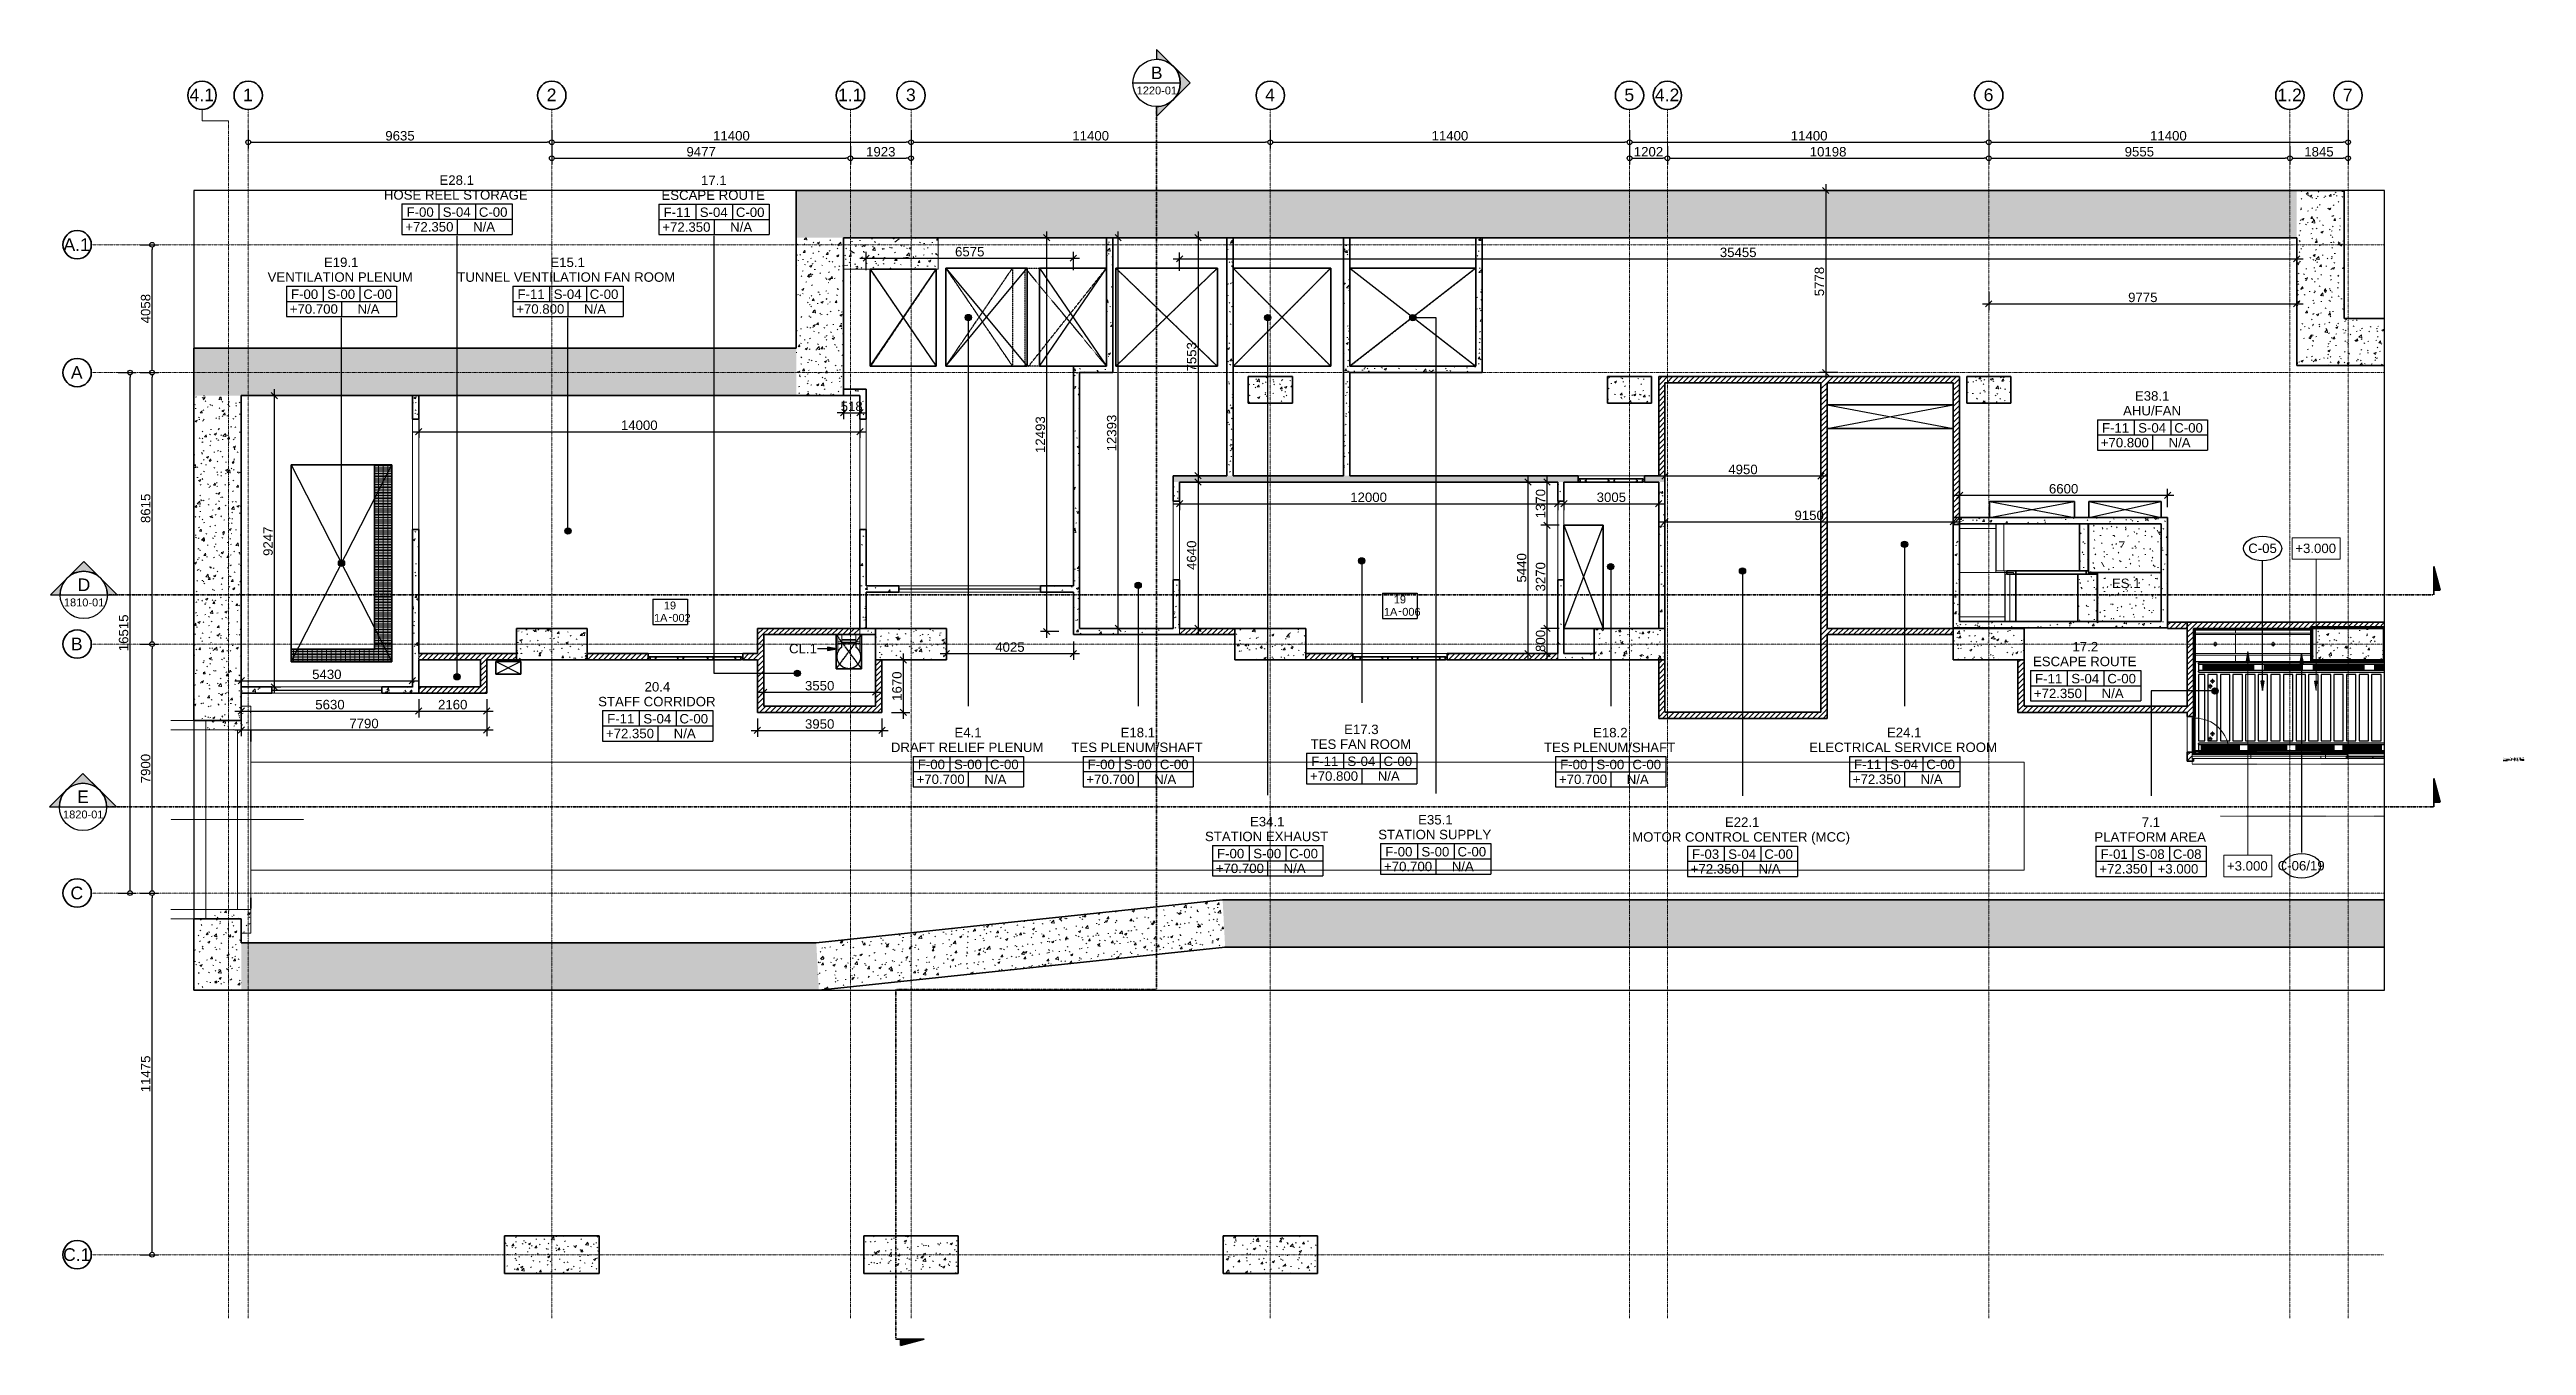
# Model space of a CAD drawing. Header units: millimetres. Extents: x -920221 to -841619, y -18676 to 22445.
import ezdxf
from ezdxf.enums import TextEntityAlignment as Align
from ezdxf.xclip import XClip

# ---------------------------------------------------------------- set-up
doc = ezdxf.new("R2010")
doc.units = ezdxf.units.MM
doc.header["$XCLIPFRAME"] = 0
for name, pattern in [('DASH', [6.35, 3.175, -3.175]), ('Demolished', [2.75, 1.75, -1]), ('DPA_Grid _ Level 100', [10, 5.5, -1.6, 1.3, -1.6]), ('DPA_Hidden 50', [3, 2, -1]), ('DPA_Hidden 500', [1.4, 0.8, -0.6]), ('DPA_Overhead 100', [2.75, 1.75, -1]), ('Hidden - Short', [3.571875, 2.38125, -1.190625])]:
    doc.linetypes.add(name, pattern=pattern)
for name, color, linetype in [('000 - WIPEOUT', 250, 'Continuous'), ('001 - ASCESSORIES', 251, 'Continuous'), ('008 - LIGHTING', 1, 'Continuous'), ('A04_TUBE SERIES', 2, 'Continuous'), ('A11_ALU.SOLID SHEET', 2, 'Continuous')]:
    doc.layers.add(name, color=color, linetype=linetype)
for name, color, linetype, lineweight in [('_ _ A-DETL-OPENING', 1, 'Continuous', 25), ('A-ANNO-DIMS', 1, 'Continuous', 9), ('A-ANNO-NOTE', 3, 'Continuous', 25), ('A-COLS', 5, 'Continuous', 70), ('A-COLS-E', 1, 'Continuous', 35), ('A-DETL', 1, 'Continuous', 70), ('A-DETL-DEMO', 2, 'Demolished', 35), ('A-DETL-GENF', 2, 'Continuous', 9), ('A-DETL-MEDM', 4, 'Continuous', 18), ('A-DETL-THIN', 1, 'Continuous', 25), ('A-DOOR', 3, 'Continuous', 25), ('A-DOOR-E', 2, 'Continuous', 25), ('A-DOOR-FRAM', 3, 'Continuous', 25), ('A-DOOR-IDEN', 3, 'Continuous', 25), ('A-DOOR-OPNG', 2, 'Continuous', 9), ('A-FLOR-E', 2, 'Continuous', 35), ('A-FLOR-OVHD', 2, 'DPA_Overhead 100', 25), ('A-FLOR-PATT', 1, 'Continuous', 35), ('A-GENM', 1, 'Continuous', 9), ('A-GENM-HDLN', 2, 'DPA_Hidden 500', 9), ('A-GENM-IDEN', 3, 'Continuous', 25), ('A-GLAZ-CURT', 2, 'Continuous', 9), ('A-ROOM-IDEN', 3, 'Continuous', 25), ('A-ROOM-LINE', 3, 'Continuous', 25), ('A-WALL', 5, 'Continuous', 35), ('A-WALL-FNSH', 2, 'Continuous', 35), ('A-WALL-PATT', 1, 'Continuous', 9), ('E-LITE-EQPM', 2, 'Continuous', 9), ('G-ANNO-SECL', 3, 'Continuous', 9), ('G-ANNO-TEXT', 3, 'Continuous', 9), ('Q-SPCQ', 2, 'Continuous', 9), ('Q-SPCQ-HDLN', 2, 'DASH', 9), ('S-FNDN', 2, 'Continuous', 35), ('S-GRID', 251, 'Continuous', 9), ('S-GRID-IDEN', 3, 'Continuous', 50), ('S-STRS-MBND', 2, 'Continuous', 35), ('WALL', 5, 'Continuous', 9), ('WALL-E', 2, 'Continuous', 9)]:
    doc.layers.add(name, color=color, linetype=linetype, lineweight=lineweight)
doc.styles.add('Arial', font='arial.ttf', dxfattribs={"height": 400})
doc.styles.add('Arial_1', font='arial.ttf', dxfattribs={"height": 250})
doc.styles.add('Arial_2', font='arial.ttf', dxfattribs={"height": 300})
doc.styles.add('Arial_3', font='arial.ttf', dxfattribs={"height": 2.5})
doc.styles.add('Arial_4', font='arial.ttf', dxfattribs={"height": 3})
doc.styles.add('Arial_5', font='arial.ttf', dxfattribs={"height": 2})
doc.styles.add('Arial_6', font='arial.ttf', dxfattribs={"height": 1.5})
doc.styles.add('Arial_B', font='arialbd.ttf', dxfattribs={"height": 4})
doc.styles.add('Arial_B_1', font='arialbd.ttf', dxfattribs={"height": 3})
doc.dimstyles.new('DPA-DIM-3_0_C-C', dxfattribs={"dimscale": 304.8, "dimtxt": 306.07782, "dimasz": 0.492126, "dimexe": 0.656168, "dimexo": 0.0625, "dimgap": 0.164042, "dimtad": 1, "dimdec": 0, "dimzin": 0, "dimdsep": 46, "dimtxsty": 'Arial_2', "dimblk1": 'DOTBLANK', "dimblk2": 'DOTBLANK', "dimsah": 1, "dimcen": 0.09, "dimdle": 0.656168, "dimadec": 8, "dimazin": 0, "dimtfac": 1, "dimtdec": 4, "dimtix": 1, "dimtmove": 0, "dimatfit": 3, "dimfxl": 1.312336, "dimfxlon": 1, "dimtvp": 1, "dimtolj": 1, "dimtzin": 0, "dimarcsym": 2})
doc.dimstyles.new('DPA-DIM-3_0_T-T', dxfattribs={"dimscale": 304.8, "dimtxt": 306.07782, "dimasz": 0.656168, "dimexe": 0.656168, "dimexo": 0.0625, "dimgap": 0.164042, "dimtad": 1, "dimdec": 0, "dimzin": 0, "dimdsep": 46, "dimtxsty": 'Arial_2', "dimblk1": 'OBLIQUE', "dimblk2": 'OBLIQUE', "dimsah": 1, "dimcen": 0.09, "dimdle": 0.656168, "dimadec": 8, "dimazin": 0, "dimtfac": 1, "dimtdec": 4, "dimtix": 1, "dimtmove": 0, "dimatfit": 3, "dimfxl": 1.312336, "dimfxlon": 1, "dimtvp": 1, "dimtolj": 1, "dimtzin": 0, "dimarcsym": 2})
pattern_1 = [(50, (0, 0), (728.7365, -63.75582), [76.2, -838.2]), (355, (0, 0), (-140.9716, 764.2276), [60.96, -670.56]), (100.451, (60.7, -5.3), (587.77, 700.46675), [64.76, -712.36]), (46.184, (0, 203.2), (1084.3162, -168.171), [114.3, -1257.3]), (96.636, (90.4, 189.2), (949.6099, 989.7098), [97.14, -1068.54]), (351.184, (0, 203.2), (949.6206, 989.7012), [91.44, -1005.84]), (21, (101.6, 152.4), (606.45787, -409.06057), [76.2, -838.2]), (326, (101.6, 152.4), (247.20834, 736.7529), [60.96, -670.56]), (71.451, (152.14, 118.3), (853.66825, 327.68547), [64.76, -712.36]), (37.5, (0, 0), (12.35469, 338.22012), [33.528, -628.904, 33.528, -647.192, -673.1]), (37.5, (0, 0), (12.35469, 338.22012), [-1343.152, 33.528, -639.572]), (7.5, (0, 0), (267.27887, 400.72213), [33.528, -354.584, 33.528, -613.664, -256.54]), (7.5, (0, 0), (267.27887, 400.72213), [-1035.304, 33.528, -223.012]), (327.5, (-226.57, 0), (542.36333, -22.915345), [33.528, -220.472, 33.528, -758.952, -1051.56]), (327.5, (-226.57, 0), (542.36333, -22.915345), [-1046.48, 33.528, -1018.032]), (317.5, (-328.17, 0), (592.51696, 101.7071), [33.528, -296.672, 33.528, -492.76, -746.76]), (317.5, (-328.17, 0), (592.51696, 101.7071), [-856.488, 33.528, -713.232])]
pattern_2 = [(45, (0, 0), (-84.852814, 84.852814), [])]
pattern_3 = [(45, (0, 0), (-212.13203, 212.13203), []), (135, (0, 0), (-212.13203, -212.13203), [])]
pattern_4 = [(135, (-842188.4941, 1.539), (-2.539928, 2e-16), [1.034, -2.558]), (135, (-842189.7641, 0.2694), (-2.539928, 2e-16), [1.034, -2.558]), (135, (-842190.3995, 2.174), (-2.539928, 2e-16), [0.51703, -3.075]), (135, (-842189.1291, 0.9044), (-2.539928, 2e-16), [1.034, -2.558]), (135, (-842188.2251, 0), (-2.539928, 2e-16), [0.51703, -3.075])]
pattern_5 = [(230, (-651022.4, -1771), (-3643.682, 318.781), [381, -4191]), (175, (-651022.4, -1771), (704.856, -3821.136), [304.8, -3352.8]), (280.451, (-651326, -1744.4), (-2938.852, -3502.332), [323.8, -3561.8]), (226.184, (-651022.4, -2787), (-5421.582, 840.855), [571.5, -6286.5]), (276.636, (-651474, -2717), (-4748.05, -4948.55), [485.7, -5342.7]), (171.184, (-651022.4, -2787), (-4748.1, -4948.506), [457.2, -5029.2]), (201, (-651530.4, -2533), (-3032.288, 2045.304), [381, -4191]), (146, (-651530.4, -2533), (-1236.042, -3683.762), [304.8, -3352.8]), (251.451, (-651783, -2362.5), (-4268.343, -1638.425), [323.8, -3561.8]), (217.5, (-651022.4, -1771), (-61.772, -1691.1008), [167.64, -3144.52, 167.64, -6601.46]), (217.5, (-651022.4, -1771), (-61.772, -1691.1008), [-3479.8, -3235.96, 167.64, -3197.86]), (187.5, (-651022.4, -1771), (-1336.393, -2003.6115), [167.64, -1772.92, 167.64, -4351.02]), (187.5, (-651022.4, -1771), (-1336.393, -2003.6115), [-2108.2, -3068.32, 167.64, -1115.06]), (147.5, (-649889.5, -1771), (-2711.8178, 114.5786), [167.64, -1102.36, 167.64, -9052.56]), (147.5, (-649889.5, -1771), (-2711.8178, 114.5786), [-1437.64, -3794.76, 167.64, -5090.16]), (137.5, (-649381.5, -1771), (-2962.586, -508.5334), [167.64, -1483.36, 167.64, -6197.6]), (137.5, (-649381.5, -1771), (-2962.586, -508.5334), [-1818.64, -2463.8, 167.64, -3566.16])]

# ---------------------------------------------------------------- blocks, each defined once
blk = doc.blocks.new('vent_grill - vent_grill H3500xW3500-11544779-4280-01 ENLARGED LOWER PLATFORM LEVEL - REFLECTED CEILING PLAN - SHEET 1')
at = {"layer": 'A-DOOR-E'}
blk.add_line((-1750, 0), (1750, 0), dxfattribs=at)
blk = doc.blocks.new('A33 - _Wall_ Access Panel 3000 x 3000-18927020-4280-01 ENLARGED LOWER PLATFORM LEVEL - REFLECTED CEILING PLAN - SHEET 1')
at = {"layer": 'A-DOOR'}
for p, q in [((-572, 0), (-372, 0)), ((-572, -35), (-572, 0)), ((-372, 0), (-372, -35)), ((372, 0), (572, 0)), ((372, -35), (372, 0)), ((572, 0), (572, -35)), ((-1450, 0), (-1250, 0)), ((-1450, -35), (-1450, 0)), ((-1435, -35), (-1450, -35)), ((-1450, -100), (-1450, -65)), ((-1450, -65), (-1435, -65)), ((-1250, -100), (-1450, -100)), ((-1435, -65), (-1435, -35)), ((-1250, -35), (-1265, -35)), ((-1265, -35), (-1265, -65)), ((-1265, -35), (-1250, -35)), ((-1265, -65), (-1265, -35)), ((-1265, -65), (-1250, -65)), ((-1250, -65), (-1265, -65)), ((-1250, 0), (-1250, -35)), ((-1250, -35), (-1250, 0)), ((-1250, 0), (-572, 0)), ((-1250, -65), (-1250, -100)), ((-1250, -100), (-1250, -65)), ((-572, -100), (-1250, -100)), ((-572, 0), (-572, -35)), ((-557, -35), (-572, -35)), ((-572, -35), (-557, -35)), ((-572, -100), (-572, -65)), ((-572, -65), (-557, -65)), ((-557, -65), (-572, -65)), ((-572, -65), (-572, -100)), ((-372, -100), (-572, -100)), ((-557, -65), (-557, -35)), ((-557, -35), (-557, -65)), ((-372, -35), (-387, -35)), ((-387, -35), (-387, -65)), ((-387, -35), (-372, -35)), ((-387, -65), (-387, -35)), ((-387, -65), (-372, -65)), ((-372, -65), (-387, -65)), ((-372, -35), (-372, 0)), ((-372, 0), (372, 0)), ((-372, -65), (-372, -100)), ((-372, -100), (-372, -65)), ((372, -100), (-372, -100)), ((372, 0), (372, -35)), ((387, -35), (372, -35)), ((372, -35), (387, -35)), ((372, -100), (372, -65)), ((372, -65), (387, -65)), ((387, -65), (372, -65)), ((372, -65), (372, -100)), ((572, -100), (372, -100)), ((387, -65), (387, -35)), ((387, -35), (387, -65)), ((572, -35), (557, -35)), ((557, -35), (557, -65)), ((557, -35), (572, -35)), ((557, -65), (557, -35)), ((557, -65), (572, -65)), ((572, -65), (557, -65)), ((572, -35), (572, 0)), ((572, 0), (1250, 0)), ((572, -65), (572, -100)), ((572, -100), (572, -65)), ((1250, -100), (572, -100)), ((1250, 0), (1450, 0)), ((1250, -35), (1250, 0)), ((1250, 0), (1250, -35)), ((1265, -35), (1250, -35)), ((1250, -35), (1265, -35)), ((1250, -100), (1250, -65)), ((1250, -65), (1265, -65)), ((1265, -65), (1250, -65)), ((1250, -65), (1250, -100)), ((1450, -100), (1250, -100)), ((1265, -65), (1265, -35)), ((1265, -35), (1265, -65)), ((1450, -35), (1435, -35)), ((1435, -35), (1435, -65)), ((1435, -65), (1450, -65)), ((1450, 0), (1450, -35)), ((1450, -65), (1450, -100))]:
    blk.add_line(p, q, dxfattribs=at)
at = {"layer": 'A-DOOR-E'}
for p, q in [((-372, 0), (-572, 0)), ((-572, 0), (-572, -35)), ((-372, -35), (-372, 0)), ((372, 0), (372, -35)), ((572, 0), (372, 0)), ((572, -35), (572, 0)), ((-1250, 0), (-1450, 0)), ((-1450, 0), (-1450, -35)), ((-1450, -35), (-1435, -35)), ((-1435, -65), (-1450, -65)), ((-1450, -65), (-1450, -100)), ((-1450, -100), (-1250, -100)), ((-1435, -35), (-1435, -65)), ((-1265, -65), (-1265, -35)), ((-1265, -35), (-1250, -35)), ((-1250, -35), (-1265, -35)), ((-1265, -35), (-1265, -65)), ((-1265, -65), (-1265, -35)), ((-1265, -35), (-1250, -35)), ((-1250, -35), (-1265, -35)), ((-1265, -35), (-1265, -65)), ((-1265, -65), (-1265, -35)), ((-1265, -35), (-1250, -35)), ((-1265, -65), (-1265, -35)), ((-1265, -35), (-1250, -35)), ((-1265, -35), (-1250, -35)), ((-1265, -65), (-1265, -35)), ((-1250, -35), (-1265, -35)), ((-1265, -35), (-1265, -65)), ((-1250, -65), (-1265, -65)), ((-1265, -65), (-1250, -65)), ((-1250, -65), (-1265, -65)), ((-1265, -65), (-1250, -65)), ((-1250, -65), (-1265, -65)), ((-1250, -65), (-1265, -65)), ((-1250, -65), (-1265, -65)), ((-1265, -65), (-1250, -65)), ((-1250, -35), (-1250, 0)), ((-572, 0), (-1250, 0)), ((-1250, 0), (-1250, -35)), ((-1250, -35), (-1250, 0)), ((-1250, 0), (-572, 0)), ((-572, 0), (-1250, 0)), ((-1250, 0), (-1250, -35)), ((-1250, -35), (-1250, 0)), ((-1250, 0), (-572, 0)), ((-1250, -35), (-1250, 0)), ((-1250, 0), (-572, 0)), ((-1250, 0), (-572, 0)), ((-1250, -35), (-1250, 0)), ((-572, 0), (-1250, 0)), ((-1250, 0), (-1250, -35)), ((-1250, -100), (-1250, -65)), ((-1250, -65), (-1250, -100)), ((-1250, -100), (-1250, -65)), ((-1250, -65), (-1250, -100)), ((-1250, -100), (-1250, -65)), ((-1250, -100), (-1250, -65)), ((-1250, -100), (-1250, -65)), ((-1250, -65), (-1250, -100)), ((-1250, -100), (-572, -100)), ((-572, -100), (-1250, -100)), ((-1250, -100), (-572, -100)), ((-572, -100), (-1250, -100)), ((-572, -100), (-1250, -100)), ((-572, -100), (-1250, -100)), ((-1250, -100), (-572, -100)), ((-572, -35), (-572, 0)), ((-572, 0), (-572, -35)), ((-572, -35), (-572, 0)), ((-572, 0), (-572, -35)), ((-572, 0), (-572, -35)), ((-572, 0), (-572, -35)), ((-572, -35), (-572, 0)), ((-572, -35), (-557, -35)), ((-557, -35), (-572, -35)), ((-572, -35), (-557, -35)), ((-557, -35), (-572, -35)), ((-572, -35), (-557, -35)), ((-572, -35), (-557, -35)), ((-572, -35), (-557, -35)), ((-557, -35), (-572, -35)), ((-557, -65), (-572, -65)), ((-572, -65), (-572, -100)), ((-572, -100), (-572, -65)), ((-572, -65), (-557, -65)), ((-557, -65), (-572, -65)), ((-572, -65), (-572, -100)), ((-572, -100), (-572, -65)), ((-572, -65), (-557, -65)), ((-557, -65), (-572, -65)), ((-572, -65), (-572, -100)), ((-557, -65), (-572, -65)), ((-572, -65), (-572, -100)), ((-572, -65), (-572, -100)), ((-557, -65), (-572, -65)), ((-572, -100), (-572, -65)), ((-572, -65), (-557, -65)), ((-572, -100), (-372, -100)), ((-557, -35), (-557, -65)), ((-557, -65), (-557, -35)), ((-557, -35), (-557, -65)), ((-557, -65), (-557, -35)), ((-557, -35), (-557, -65)), ((-557, -35), (-557, -65)), ((-557, -35), (-557, -65)), ((-557, -65), (-557, -35)), ((-387, -65), (-387, -35)), ((-387, -35), (-372, -35)), ((-372, -35), (-387, -35)), ((-387, -35), (-387, -65)), ((-387, -65), (-387, -35)), ((-387, -35), (-372, -35)), ((-372, -35), (-387, -35)), ((-387, -35), (-387, -65)), ((-387, -65), (-387, -35)), ((-387, -35), (-372, -35)), ((-387, -65), (-387, -35)), ((-387, -35), (-372, -35)), ((-387, -35), (-372, -35)), ((-387, -65), (-387, -35)), ((-372, -35), (-387, -35)), ((-387, -35), (-387, -65)), ((-372, -65), (-387, -65)), ((-387, -65), (-372, -65)), ((-372, -65), (-387, -65)), ((-387, -65), (-372, -65)), ((-372, -65), (-387, -65)), ((-372, -65), (-387, -65)), ((-372, -65), (-387, -65)), ((-387, -65), (-372, -65)), ((372, 0), (-372, 0)), ((-372, 0), (-372, -35)), ((-372, -35), (-372, 0)), ((-372, 0), (372, 0)), ((372, 0), (-372, 0)), ((-372, 0), (-372, -35)), ((-372, -35), (-372, 0)), ((-372, 0), (372, 0)), ((-372, -35), (-372, 0)), ((-372, 0), (372, 0)), ((-372, 0), (372, 0)), ((-372, -35), (-372, 0)), ((372, 0), (-372, 0)), ((-372, 0), (-372, -35)), ((-372, -100), (-372, -65)), ((-372, -65), (-372, -100)), ((-372, -100), (-372, -65)), ((-372, -65), (-372, -100)), ((-372, -100), (-372, -65)), ((-372, -100), (-372, -65)), ((-372, -100), (-372, -65)), ((-372, -65), (-372, -100)), ((-372, -100), (372, -100)), ((372, -100), (-372, -100)), ((-372, -100), (372, -100)), ((372, -100), (-372, -100)), ((372, -100), (-372, -100)), ((372, -100), (-372, -100)), ((-372, -100), (372, -100)), ((372, -35), (372, 0)), ((372, 0), (372, -35)), ((372, -35), (372, 0)), ((372, 0), (372, -35)), ((372, 0), (372, -35)), ((372, 0), (372, -35)), ((372, -35), (372, 0)), ((372, -35), (387, -35)), ((387, -35), (372, -35)), ((372, -35), (387, -35)), ((387, -35), (372, -35)), ((372, -35), (387, -35)), ((372, -35), (387, -35)), ((372, -35), (387, -35)), ((387, -35), (372, -35)), ((387, -65), (372, -65)), ((372, -65), (372, -100)), ((372, -100), (372, -65)), ((372, -65), (387, -65)), ((387, -65), (372, -65)), ((372, -65), (372, -100)), ((372, -100), (372, -65)), ((372, -65), (387, -65)), ((387, -65), (372, -65)), ((372, -65), (372, -100)), ((387, -65), (372, -65)), ((372, -65), (372, -100)), ((372, -65), (372, -100)), ((387, -65), (372, -65)), ((372, -100), (372, -65)), ((372, -65), (387, -65)), ((372, -100), (572, -100)), ((387, -35), (387, -65)), ((387, -65), (387, -35)), ((387, -35), (387, -65)), ((387, -65), (387, -35)), ((387, -35), (387, -65)), ((387, -35), (387, -65)), ((387, -35), (387, -65)), ((387, -65), (387, -35)), ((557, -65), (557, -35)), ((557, -35), (572, -35)), ((572, -35), (557, -35)), ((557, -35), (557, -65)), ((557, -65), (557, -35)), ((557, -35), (572, -35)), ((572, -35), (557, -35)), ((557, -35), (557, -65)), ((557, -65), (557, -35)), ((557, -35), (572, -35)), ((557, -65), (557, -35)), ((557, -35), (572, -35)), ((557, -35), (572, -35)), ((557, -65), (557, -35)), ((572, -35), (557, -35)), ((557, -35), (557, -65)), ((572, -65), (557, -65)), ((557, -65), (572, -65)), ((572, -65), (557, -65)), ((557, -65), (572, -65)), ((572, -65), (557, -65)), ((572, -65), (557, -65)), ((572, -65), (557, -65)), ((557, -65), (572, -65)), ((1250, 0), (572, 0)), ((572, 0), (572, -35)), ((572, -35), (572, 0)), ((572, 0), (1250, 0)), ((1250, 0), (572, 0)), ((572, 0), (572, -35)), ((572, -35), (572, 0)), ((572, 0), (1250, 0)), ((572, -35), (572, 0)), ((572, 0), (1250, 0)), ((572, 0), (1250, 0)), ((572, -35), (572, 0)), ((1250, 0), (572, 0)), ((572, 0), (572, -35)), ((572, -100), (572, -65)), ((572, -65), (572, -100)), ((572, -100), (572, -65)), ((572, -65), (572, -100)), ((572, -100), (572, -65)), ((572, -100), (572, -65)), ((572, -100), (572, -65)), ((572, -65), (572, -100)), ((572, -100), (1250, -100)), ((1250, -100), (572, -100)), ((572, -100), (1250, -100)), ((1250, -100), (572, -100)), ((1250, -100), (572, -100)), ((1250, -100), (572, -100)), ((572, -100), (1250, -100)), ((1450, 0), (1250, 0)), ((1250, 0), (1250, -35)), ((1250, -35), (1250, 0)), ((1250, 0), (1250, -35)), ((1250, -35), (1250, 0)), ((1250, 0), (1250, -35)), ((1250, 0), (1250, -35)), ((1250, 0), (1250, -35)), ((1250, -35), (1250, 0)), ((1250, -35), (1265, -35)), ((1265, -35), (1250, -35)), ((1250, -35), (1265, -35)), ((1265, -35), (1250, -35)), ((1250, -35), (1265, -35)), ((1250, -35), (1265, -35)), ((1250, -35), (1265, -35)), ((1265, -35), (1250, -35)), ((1265, -65), (1250, -65)), ((1250, -65), (1250, -100)), ((1250, -100), (1250, -65)), ((1250, -65), (1265, -65)), ((1265, -65), (1250, -65)), ((1250, -65), (1250, -100)), ((1250, -100), (1250, -65)), ((1250, -65), (1265, -65)), ((1265, -65), (1250, -65)), ((1250, -65), (1250, -100)), ((1265, -65), (1250, -65)), ((1250, -65), (1250, -100)), ((1250, -65), (1250, -100)), ((1265, -65), (1250, -65)), ((1250, -100), (1250, -65)), ((1250, -65), (1265, -65)), ((1250, -100), (1450, -100)), ((1265, -35), (1265, -65)), ((1265, -65), (1265, -35)), ((1265, -35), (1265, -65)), ((1265, -65), (1265, -35)), ((1265, -35), (1265, -65)), ((1265, -35), (1265, -65)), ((1265, -35), (1265, -65)), ((1265, -65), (1265, -35)), ((1435, -65), (1435, -35)), ((1435, -35), (1450, -35)), ((1450, -65), (1435, -65)), ((1450, -35), (1450, 0)), ((1450, -100), (1450, -65))]:
    blk.add_line(p, q, dxfattribs=at)
at = {"layer": 'A-DOOR-FRAM'}
for p, q in [((-1500, 0), (-1500, -100)), ((-1450, 0), (-1500, 0)), ((-1500, -100), (-1450, -100)), ((-1450, -35), (-1450, 0)), ((-1435, -35), (-1450, -35)), ((-1450, -65), (-1435, -65)), ((-1450, -100), (-1450, -65)), ((-1435, -65), (-1435, -35)), ((1435, -65), (1435, -35)), ((1435, -35), (1450, -35)), ((1450, -65), (1435, -65)), ((1450, 0), (1500, 0)), ((1450, -35), (1450, 0)), ((1450, -100), (1450, -65)), ((1500, -100), (1450, -100)), ((1500, 0), (1500, -100))]:
    blk.add_line(p, q, dxfattribs=at)
blk = doc.blocks.new('A33 - _Wall_ Access Panel 3000 x 3000-18927021-4280-01 ENLARGED LOWER PLATFORM LEVEL - REFLECTED CEILING PLAN - SHEET 1')
at = {"layer": 'A-DOOR'}
for p, q in [((-1450, 100), (-1450, 65)), ((-1250, 100), (-1450, 100)), ((-1450, 65), (-1435, 65)), ((-1450, 35), (-1450, 0)), ((-1435, 35), (-1450, 35)), ((-1450, 0), (-1250, 0)), ((-1435, 65), (-1435, 35)), ((-1265, 65), (-1250, 65)), ((-1265, 35), (-1265, 65)), ((-1265, 65), (-1265, 35)), ((-1250, 65), (-1265, 65)), ((-1250, 35), (-1265, 35)), ((-1265, 35), (-1250, 35)), ((-1250, 65), (-1250, 100)), ((-1250, 100), (-1250, 65)), ((-572, 100), (-1250, 100)), ((-1250, 0), (-1250, 35)), ((-1250, 35), (-1250, 0)), ((-1250, 0), (-572, 0)), ((-572, 100), (-572, 65)), ((-372, 100), (-572, 100)), ((-572, 65), (-572, 100)), ((-572, 65), (-557, 65)), ((-557, 65), (-572, 65)), ((-572, 35), (-572, 0)), ((-557, 35), (-572, 35)), ((-572, 35), (-557, 35)), ((-572, 0), (-572, 35)), ((-572, 0), (-372, 0)), ((-557, 65), (-557, 35)), ((-557, 35), (-557, 65)), ((-387, 65), (-372, 65)), ((-387, 35), (-387, 65)), ((-387, 65), (-387, 35)), ((-372, 65), (-387, 65)), ((-372, 35), (-387, 35)), ((-387, 35), (-372, 35)), ((-372, 65), (-372, 100)), ((-372, 100), (-372, 65)), ((372, 100), (-372, 100)), ((-372, 0), (-372, 35)), ((-372, 35), (-372, 0)), ((-372, 0), (372, 0)), ((372, 100), (372, 65)), ((572, 100), (372, 100)), ((372, 65), (372, 100)), ((372, 65), (387, 65)), ((387, 65), (372, 65)), ((372, 35), (372, 0)), ((387, 35), (372, 35)), ((372, 35), (387, 35)), ((372, 0), (372, 35)), ((372, 0), (572, 0)), ((387, 65), (387, 35)), ((387, 35), (387, 65)), ((557, 65), (572, 65)), ((557, 35), (557, 65)), ((557, 65), (557, 35)), ((572, 65), (557, 65)), ((572, 35), (557, 35)), ((557, 35), (572, 35)), ((572, 65), (572, 100)), ((572, 100), (572, 65)), ((1250, 100), (572, 100)), ((572, 0), (572, 35)), ((572, 35), (572, 0)), ((572, 0), (1250, 0)), ((1250, 100), (1250, 65)), ((1450, 100), (1250, 100)), ((1250, 65), (1250, 100)), ((1250, 65), (1265, 65)), ((1265, 65), (1250, 65)), ((1250, 35), (1250, 0)), ((1265, 35), (1250, 35)), ((1250, 35), (1265, 35)), ((1250, 0), (1250, 35)), ((1250, 0), (1450, 0)), ((1265, 65), (1265, 35)), ((1265, 35), (1265, 65)), ((1435, 65), (1450, 65)), ((1435, 35), (1435, 65)), ((1450, 35), (1435, 35)), ((1450, 65), (1450, 100)), ((1450, 0), (1450, 35))]:
    blk.add_line(p, q, dxfattribs=at)
at = {"layer": 'A-DOOR-E'}
for p, q in [((-1450, 100), (-1250, 100)), ((-1450, 65), (-1450, 100)), ((-1435, 65), (-1450, 65)), ((-1450, 35), (-1435, 35)), ((-1450, 0), (-1450, 35)), ((-1250, 0), (-1450, 0)), ((-1435, 35), (-1435, 65)), ((-1265, 65), (-1265, 35)), ((-1250, 65), (-1265, 65)), ((-1250, 65), (-1265, 65)), ((-1265, 65), (-1265, 35)), ((-1265, 35), (-1265, 65)), ((-1265, 65), (-1250, 65)), ((-1250, 65), (-1265, 65)), ((-1265, 65), (-1265, 35)), ((-1265, 35), (-1265, 65)), ((-1265, 65), (-1250, 65)), ((-1265, 35), (-1265, 65)), ((-1265, 65), (-1250, 65)), ((-1265, 65), (-1250, 65)), ((-1265, 35), (-1265, 65)), ((-1265, 65), (-1250, 65)), ((-1265, 35), (-1265, 65)), ((-1265, 35), (-1250, 35)), ((-1265, 35), (-1250, 35)), ((-1250, 35), (-1265, 35)), ((-1265, 35), (-1250, 35)), ((-1250, 35), (-1265, 35)), ((-1250, 35), (-1265, 35)), ((-1250, 35), (-1265, 35)), ((-1250, 35), (-1265, 35)), ((-1250, 100), (-1250, 65)), ((-572, 100), (-1250, 100)), ((-1250, 100), (-1250, 65)), ((-1250, 65), (-1250, 100)), ((-1250, 100), (-572, 100)), ((-572, 100), (-1250, 100)), ((-1250, 100), (-1250, 65)), ((-1250, 65), (-1250, 100)), ((-1250, 100), (-572, 100)), ((-1250, 65), (-1250, 100)), ((-1250, 100), (-572, 100)), ((-1250, 100), (-572, 100)), ((-1250, 65), (-1250, 100)), ((-1250, 100), (-572, 100)), ((-1250, 65), (-1250, 100)), ((-1250, 35), (-1250, 0)), ((-1250, 35), (-1250, 0)), ((-1250, 0), (-1250, 35)), ((-1250, 35), (-1250, 0)), ((-1250, 0), (-1250, 35)), ((-1250, 0), (-1250, 35)), ((-1250, 0), (-1250, 35)), ((-1250, 0), (-1250, 35)), ((-1250, 0), (-572, 0)), ((-572, 0), (-1250, 0)), ((-1250, 0), (-572, 0)), ((-572, 0), (-1250, 0)), ((-572, 0), (-1250, 0)), ((-572, 0), (-1250, 0)), ((-572, 0), (-1250, 0)), ((-572, 100), (-372, 100)), ((-572, 65), (-572, 100)), ((-572, 65), (-572, 100)), ((-572, 100), (-572, 65)), ((-572, 65), (-572, 100)), ((-572, 100), (-572, 65)), ((-572, 100), (-572, 65)), ((-572, 100), (-572, 65)), ((-572, 100), (-572, 65)), ((-557, 65), (-572, 65)), ((-557, 65), (-572, 65)), ((-572, 65), (-557, 65)), ((-557, 65), (-572, 65)), ((-572, 65), (-557, 65)), ((-572, 65), (-557, 65)), ((-572, 65), (-557, 65)), ((-572, 65), (-557, 65)), ((-572, 35), (-557, 35)), ((-572, 0), (-572, 35)), ((-572, 0), (-572, 35)), ((-572, 35), (-557, 35)), ((-557, 35), (-572, 35)), ((-572, 35), (-572, 0)), ((-572, 0), (-572, 35)), ((-572, 35), (-557, 35)), ((-557, 35), (-572, 35)), ((-572, 35), (-572, 0)), ((-557, 35), (-572, 35)), ((-572, 35), (-572, 0)), ((-572, 35), (-572, 0)), ((-557, 35), (-572, 35)), ((-572, 35), (-572, 0)), ((-557, 35), (-572, 35)), ((-372, 0), (-572, 0)), ((-557, 35), (-557, 65)), ((-557, 35), (-557, 65)), ((-557, 65), (-557, 35)), ((-557, 35), (-557, 65)), ((-557, 65), (-557, 35)), ((-557, 65), (-557, 35)), ((-557, 65), (-557, 35)), ((-557, 65), (-557, 35)), ((-387, 65), (-387, 35)), ((-372, 65), (-387, 65)), ((-372, 65), (-387, 65)), ((-387, 65), (-387, 35)), ((-387, 35), (-387, 65)), ((-387, 65), (-372, 65)), ((-372, 65), (-387, 65)), ((-387, 65), (-387, 35)), ((-387, 35), (-387, 65)), ((-387, 65), (-372, 65)), ((-387, 35), (-387, 65)), ((-387, 65), (-372, 65)), ((-387, 65), (-372, 65)), ((-387, 35), (-387, 65)), ((-387, 65), (-372, 65)), ((-387, 35), (-387, 65)), ((-387, 35), (-372, 35)), ((-387, 35), (-372, 35)), ((-372, 35), (-387, 35)), ((-387, 35), (-372, 35)), ((-372, 35), (-387, 35)), ((-372, 35), (-387, 35)), ((-372, 35), (-387, 35)), ((-372, 35), (-387, 35)), ((-372, 100), (-372, 65)), ((372, 100), (-372, 100)), ((-372, 100), (-372, 65)), ((-372, 65), (-372, 100)), ((-372, 100), (372, 100)), ((372, 100), (-372, 100)), ((-372, 100), (-372, 65)), ((-372, 65), (-372, 100)), ((-372, 100), (372, 100)), ((-372, 65), (-372, 100)), ((-372, 100), (372, 100)), ((-372, 100), (372, 100)), ((-372, 65), (-372, 100)), ((-372, 100), (372, 100)), ((-372, 65), (-372, 100)), ((-372, 35), (-372, 0)), ((-372, 35), (-372, 0)), ((-372, 0), (-372, 35)), ((-372, 35), (-372, 0)), ((-372, 0), (-372, 35)), ((-372, 0), (-372, 35)), ((-372, 0), (-372, 35)), ((-372, 0), (-372, 35)), ((-372, 0), (372, 0)), ((372, 0), (-372, 0)), ((-372, 0), (372, 0)), ((372, 0), (-372, 0)), ((372, 0), (-372, 0)), ((372, 0), (-372, 0)), ((372, 0), (-372, 0)), ((372, 100), (572, 100)), ((372, 65), (372, 100)), ((372, 65), (372, 100)), ((372, 100), (372, 65)), ((372, 65), (372, 100)), ((372, 100), (372, 65)), ((372, 100), (372, 65)), ((372, 100), (372, 65)), ((372, 100), (372, 65)), ((387, 65), (372, 65)), ((387, 65), (372, 65)), ((372, 65), (387, 65)), ((387, 65), (372, 65)), ((372, 65), (387, 65)), ((372, 65), (387, 65)), ((372, 65), (387, 65)), ((372, 65), (387, 65)), ((372, 35), (387, 35)), ((372, 0), (372, 35)), ((372, 0), (372, 35)), ((372, 35), (387, 35)), ((387, 35), (372, 35)), ((372, 35), (372, 0)), ((372, 0), (372, 35)), ((372, 35), (387, 35)), ((387, 35), (372, 35)), ((372, 35), (372, 0)), ((387, 35), (372, 35)), ((372, 35), (372, 0)), ((372, 35), (372, 0)), ((387, 35), (372, 35)), ((372, 35), (372, 0)), ((387, 35), (372, 35)), ((572, 0), (372, 0)), ((387, 35), (387, 65)), ((387, 35), (387, 65)), ((387, 65), (387, 35)), ((387, 35), (387, 65)), ((387, 65), (387, 35)), ((387, 65), (387, 35)), ((387, 65), (387, 35)), ((387, 65), (387, 35)), ((557, 65), (557, 35)), ((572, 65), (557, 65)), ((572, 65), (557, 65)), ((557, 65), (557, 35)), ((557, 35), (557, 65)), ((557, 65), (572, 65)), ((572, 65), (557, 65)), ((557, 65), (557, 35)), ((557, 35), (557, 65)), ((557, 65), (572, 65)), ((557, 35), (557, 65)), ((557, 65), (572, 65)), ((557, 65), (572, 65)), ((557, 35), (557, 65)), ((557, 65), (572, 65)), ((557, 35), (557, 65)), ((557, 35), (572, 35)), ((557, 35), (572, 35)), ((572, 35), (557, 35)), ((557, 35), (572, 35)), ((572, 35), (557, 35)), ((572, 35), (557, 35)), ((572, 35), (557, 35)), ((572, 35), (557, 35)), ((572, 100), (572, 65)), ((1250, 100), (572, 100)), ((572, 100), (572, 65)), ((572, 65), (572, 100)), ((572, 100), (1250, 100)), ((1250, 100), (572, 100)), ((572, 100), (572, 65)), ((572, 65), (572, 100)), ((572, 100), (1250, 100)), ((572, 65), (572, 100)), ((572, 100), (1250, 100)), ((572, 100), (1250, 100)), ((572, 65), (572, 100)), ((572, 100), (1250, 100)), ((572, 65), (572, 100)), ((572, 35), (572, 0)), ((572, 35), (572, 0)), ((572, 0), (572, 35)), ((572, 35), (572, 0)), ((572, 0), (572, 35)), ((572, 0), (572, 35)), ((572, 0), (572, 35)), ((572, 0), (572, 35)), ((572, 0), (1250, 0)), ((1250, 0), (572, 0)), ((572, 0), (1250, 0)), ((1250, 0), (572, 0)), ((1250, 0), (572, 0)), ((1250, 0), (572, 0)), ((1250, 0), (572, 0)), ((1250, 100), (1450, 100)), ((1250, 65), (1250, 100)), ((1250, 65), (1250, 100)), ((1250, 100), (1250, 65)), ((1250, 65), (1250, 100)), ((1250, 100), (1250, 65)), ((1250, 100), (1250, 65)), ((1250, 100), (1250, 65)), ((1250, 100), (1250, 65)), ((1265, 65), (1250, 65)), ((1265, 65), (1250, 65)), ((1250, 65), (1265, 65)), ((1265, 65), (1250, 65)), ((1250, 65), (1265, 65)), ((1250, 65), (1265, 65)), ((1250, 65), (1265, 65)), ((1250, 65), (1265, 65)), ((1250, 35), (1265, 35)), ((1250, 0), (1250, 35)), ((1250, 0), (1250, 35)), ((1250, 35), (1265, 35)), ((1265, 35), (1250, 35)), ((1250, 35), (1250, 0)), ((1250, 0), (1250, 35)), ((1250, 35), (1265, 35)), ((1265, 35), (1250, 35)), ((1250, 35), (1250, 0)), ((1265, 35), (1250, 35)), ((1250, 35), (1250, 0)), ((1250, 35), (1250, 0)), ((1265, 35), (1250, 35)), ((1250, 35), (1250, 0)), ((1265, 35), (1250, 35)), ((1450, 0), (1250, 0)), ((1265, 35), (1265, 65)), ((1265, 35), (1265, 65)), ((1265, 65), (1265, 35)), ((1265, 35), (1265, 65)), ((1265, 65), (1265, 35)), ((1265, 65), (1265, 35)), ((1265, 65), (1265, 35)), ((1265, 65), (1265, 35)), ((1435, 65), (1435, 35)), ((1450, 65), (1435, 65)), ((1435, 35), (1450, 35)), ((1450, 100), (1450, 65)), ((1450, 35), (1450, 0))]:
    blk.add_line(p, q, dxfattribs=at)
at = {"layer": 'A-DOOR-FRAM'}
for p, q in [((-1500, 100), (-1450, 100)), ((-1500, 0), (-1500, 100)), ((-1450, 0), (-1500, 0)), ((-1450, 100), (-1450, 65)), ((-1450, 65), (-1435, 65)), ((-1450, 35), (-1450, 0)), ((-1435, 35), (-1450, 35)), ((-1435, 65), (-1435, 35)), ((1435, 65), (1435, 35)), ((1450, 65), (1435, 65)), ((1435, 35), (1450, 35)), ((1450, 100), (1450, 65)), ((1500, 100), (1450, 100)), ((1450, 35), (1450, 0)), ((1450, 0), (1500, 0)), ((1500, 0), (1500, 100))]:
    blk.add_line(p, q, dxfattribs=at)
blk = doc.blocks.new('Dpa_Tunnel_B_5700 - Dpa_Tunnel_B_5700-6780011-4280-01 ENLARGED LOWER PLATFORM LEVEL - REFLECTED CEILING PLAN - SHEET 1')
at = {"layer": 'A-DETL-GENF'}
for p, q in [((561, 2850), (2800, 2850)), ((561, -2850), (2800, -2850))]:
    blk.add_line(p, q, dxfattribs=at)
at = {"layer": 'A-GENM-HDLN'}
for p, q in [((1680, 2850), (2680, 2850)), ((2680, -2850), (1680, -2850))]:
    blk.add_line(p, q, dxfattribs=at)
blk = doc.blocks.new('DPA_AC-BW - A30_2100 x 2500 mm-6615852-4280-01 ENLARGED LOWER PLATFORM LEVEL - REFLECTED CEILING PLAN - SHEET 1')
at = {"layer": 'A-DOOR'}
for p, q in [((-1000, 100), (-1000, 65)), ((-800, 100), (-1000, 100)), ((-1000, 65), (-985, 65)), ((-1000, 35), (-1000, 0)), ((-985, 35), (-1000, 35)), ((-985, 65), (-985, 35)), ((-815, 65), (-800, 65)), ((-815, 35), (-815, 65)), ((-815, 65), (-815, 35)), ((-800, 65), (-815, 65)), ((-800, 35), (-815, 35)), ((-815, 35), (-800, 35)), ((-800, 65), (-800, 100)), ((-800, 100), (-800, 65)), ((-100, 100), (-800, 100)), ((-800, 0), (-800, 35)), ((-800, 35), (-800, 0)), ((-100, 100), (-100, 65)), ((100, 100), (-100, 100)), ((-100, 65), (-100, 100)), ((-100, 65), (-85, 65)), ((-85, 65), (-100, 65)), ((-100, 35), (-100, 0)), ((-85, 35), (-100, 35)), ((-100, 0), (-100, 35)), ((-100, 35), (-85, 35)), ((-85, 65), (-85, 35)), ((-85, 35), (-85, 65)), ((85, 65), (100, 65)), ((85, 35), (85, 65)), ((85, 65), (85, 35)), ((100, 65), (85, 65)), ((100, 35), (85, 35)), ((85, 35), (100, 35)), ((100, 65), (100, 100)), ((100, 100), (100, 65)), ((800, 100), (100, 100)), ((100, 0), (100, 35)), ((100, 35), (100, 0)), ((800, 100), (800, 65)), ((1000, 100), (800, 100)), ((800, 65), (800, 100)), ((800, 65), (815, 65)), ((815, 65), (800, 65)), ((800, 35), (800, 0)), ((815, 35), (800, 35)), ((800, 35), (815, 35)), ((800, 0), (800, 35)), ((815, 65), (815, 35)), ((815, 35), (815, 65)), ((985, 65), (1000, 65)), ((985, 35), (985, 65)), ((1000, 35), (985, 35)), ((1000, 65), (1000, 100)), ((1000, 0), (1000, 35)), ((-1000, 0), (-800, 0)), ((-800, 0), (-100, 0)), ((-100, 0), (100, 0)), ((100, 0), (800, 0)), ((800, 0), (1000, 0))]:
    blk.add_line(p, q, dxfattribs=at)
at = {"layer": 'A-DOOR-E'}
for p, q in [((-1000, 100), (-800, 100)), ((-1000, 65), (-1000, 100)), ((-985, 65), (-1000, 65)), ((-1000, 35), (-985, 35)), ((-1000, 0), (-1000, 35)), ((-985, 35), (-985, 65)), ((-815, 65), (-815, 35)), ((-800, 65), (-815, 65)), ((-815, 35), (-815, 65)), ((-815, 65), (-800, 65)), ((-815, 65), (-800, 65)), ((-815, 35), (-815, 65)), ((-815, 35), (-815, 65)), ((-815, 65), (-800, 65)), ((-800, 65), (-815, 65)), ((-815, 65), (-815, 35)), ((-815, 35), (-815, 65)), ((-815, 65), (-800, 65)), ((-800, 65), (-815, 65)), ((-815, 65), (-815, 35)), ((-815, 65), (-800, 65)), ((-815, 35), (-815, 65)), ((-815, 35), (-800, 35)), ((-800, 35), (-815, 35)), ((-800, 35), (-815, 35)), ((-800, 35), (-815, 35)), ((-815, 35), (-800, 35)), ((-800, 35), (-815, 35)), ((-815, 35), (-800, 35)), ((-800, 35), (-815, 35)), ((-800, 100), (-800, 65)), ((-800, 65), (-800, 100)), ((-800, 100), (-100, 100)), ((-800, 100), (-100, 100)), ((-800, 65), (-800, 100)), ((-800, 65), (-800, 100)), ((-800, 100), (-100, 100)), ((-100, 100), (-800, 100)), ((-800, 100), (-800, 65)), ((-800, 65), (-800, 100)), ((-800, 100), (-100, 100)), ((-100, 100), (-800, 100)), ((-800, 100), (-800, 65)), ((-800, 100), (-100, 100)), ((-800, 65), (-800, 100)), ((-800, 35), (-800, 0)), ((-800, 0), (-800, 35)), ((-800, 0), (-800, 35)), ((-800, 0), (-800, 35)), ((-800, 35), (-800, 0)), ((-800, 0), (-800, 35)), ((-800, 35), (-800, 0)), ((-800, 0), (-800, 35)), ((-100, 100), (100, 100)), ((-100, 65), (-100, 100)), ((-100, 100), (-100, 65)), ((-100, 100), (-100, 65)), ((-100, 100), (-100, 65)), ((-100, 65), (-100, 100)), ((-100, 100), (-100, 65)), ((-100, 65), (-100, 100)), ((-100, 100), (-100, 65)), ((-85, 65), (-100, 65)), ((-100, 65), (-85, 65)), ((-100, 65), (-85, 65)), ((-100, 65), (-85, 65)), ((-85, 65), (-100, 65)), ((-100, 65), (-85, 65)), ((-85, 65), (-100, 65)), ((-100, 65), (-85, 65)), ((-100, 35), (-85, 35)), ((-100, 0), (-100, 35)), ((-100, 35), (-100, 0)), ((-85, 35), (-100, 35)), ((-85, 35), (-100, 35)), ((-100, 35), (-100, 0)), ((-100, 35), (-100, 0)), ((-85, 35), (-100, 35)), ((-100, 35), (-85, 35)), ((-100, 0), (-100, 35)), ((-100, 35), (-100, 0)), ((-85, 35), (-100, 35)), ((-100, 35), (-85, 35)), ((-100, 0), (-100, 35)), ((-85, 35), (-100, 35)), ((-100, 35), (-100, 0)), ((-85, 35), (-85, 65)), ((-85, 65), (-85, 35)), ((-85, 65), (-85, 35)), ((-85, 65), (-85, 35)), ((-85, 35), (-85, 65)), ((-85, 65), (-85, 35)), ((-85, 35), (-85, 65)), ((-85, 65), (-85, 35)), ((85, 65), (85, 35)), ((100, 65), (85, 65)), ((85, 35), (85, 65)), ((85, 65), (100, 65)), ((85, 65), (100, 65)), ((85, 35), (85, 65)), ((85, 35), (85, 65)), ((85, 65), (100, 65)), ((100, 65), (85, 65)), ((85, 65), (85, 35)), ((85, 35), (85, 65)), ((85, 65), (100, 65)), ((100, 65), (85, 65)), ((85, 65), (85, 35)), ((85, 65), (100, 65)), ((85, 35), (85, 65)), ((85, 35), (100, 35)), ((100, 35), (85, 35)), ((100, 35), (85, 35)), ((100, 35), (85, 35)), ((85, 35), (100, 35)), ((100, 35), (85, 35)), ((85, 35), (100, 35)), ((100, 35), (85, 35)), ((100, 100), (100, 65)), ((100, 65), (100, 100)), ((100, 100), (800, 100)), ((100, 100), (800, 100)), ((100, 65), (100, 100)), ((100, 65), (100, 100)), ((100, 100), (800, 100)), ((800, 100), (100, 100)), ((100, 100), (100, 65)), ((100, 65), (100, 100)), ((100, 100), (800, 100)), ((800, 100), (100, 100)), ((100, 100), (100, 65)), ((100, 100), (800, 100)), ((100, 65), (100, 100)), ((100, 35), (100, 0)), ((100, 0), (100, 35)), ((100, 0), (100, 35)), ((100, 0), (100, 35)), ((100, 35), (100, 0)), ((100, 0), (100, 35)), ((100, 35), (100, 0)), ((100, 0), (100, 35)), ((800, 100), (1000, 100)), ((800, 65), (800, 100)), ((800, 100), (800, 65)), ((800, 100), (800, 65)), ((800, 100), (800, 65)), ((800, 65), (800, 100)), ((800, 100), (800, 65)), ((800, 65), (800, 100)), ((800, 100), (800, 65)), ((815, 65), (800, 65)), ((800, 65), (815, 65)), ((800, 65), (815, 65)), ((800, 65), (815, 65)), ((815, 65), (800, 65)), ((800, 65), (815, 65)), ((815, 65), (800, 65)), ((800, 65), (815, 65)), ((800, 35), (815, 35)), ((800, 0), (800, 35)), ((815, 35), (800, 35)), ((800, 35), (800, 0)), ((800, 35), (800, 0)), ((815, 35), (800, 35)), ((815, 35), (800, 35)), ((800, 35), (800, 0)), ((800, 0), (800, 35)), ((800, 35), (815, 35)), ((815, 35), (800, 35)), ((800, 35), (800, 0)), ((800, 0), (800, 35)), ((800, 35), (815, 35)), ((800, 35), (800, 0)), ((815, 35), (800, 35)), ((815, 35), (815, 65)), ((815, 65), (815, 35)), ((815, 65), (815, 35)), ((815, 65), (815, 35)), ((815, 35), (815, 65)), ((815, 65), (815, 35)), ((815, 35), (815, 65)), ((815, 65), (815, 35)), ((985, 65), (985, 35)), ((1000, 65), (985, 65)), ((985, 35), (1000, 35)), ((1000, 100), (1000, 65)), ((1000, 35), (1000, 0)), ((-800, 0), (-1000, 0)), ((-100, 0), (-800, 0)), ((-100, 0), (-800, 0)), ((-100, 0), (-800, 0)), ((-800, 0), (-100, 0)), ((-100, 0), (-800, 0)), ((-800, 0), (-100, 0)), ((-100, 0), (-800, 0)), ((100, 0), (-100, 0)), ((800, 0), (100, 0)), ((800, 0), (100, 0)), ((800, 0), (100, 0)), ((100, 0), (800, 0)), ((800, 0), (100, 0)), ((100, 0), (800, 0)), ((800, 0), (100, 0)), ((1000, 0), (800, 0))]:
    blk.add_line(p, q, dxfattribs=at)
at = {"layer": 'A-DOOR-FRAM'}
for p, q in [((-1050, 100), (-1000, 100)), ((-1050, 0), (-1050, 100)), ((-1000, 0), (-1050, 0)), ((-1000, 100), (-1000, 65)), ((-1000, 65), (-985, 65)), ((-1000, 35), (-1000, 0)), ((-985, 35), (-1000, 35)), ((-985, 65), (-985, 35)), ((985, 65), (985, 35)), ((1000, 65), (985, 65)), ((985, 35), (1000, 35)), ((1000, 100), (1000, 65)), ((1050, 100), (1000, 100)), ((1000, 35), (1000, 0)), ((1050, 0), (1050, 100)), ((1000, 0), (1050, 0))]:
    blk.add_line(p, q, dxfattribs=at)
blk = doc.blocks.new('Dpa_Tunnel_B_5700 - Dpa_Tunnel_B_5700-6787006-4280-01 ENLARGED LOWER PLATFORM LEVEL - REFLECTED CEILING PLAN - SHEET 1')
at = {"layer": 'A-DETL-GENF'}
for p, q in [((561, 2850), (3100, 2850)), ((561, -2850), (3100, -2850))]:
    blk.add_line(p, q, dxfattribs=at)
at = {"layer": 'A-GENM'}
blk.add_line((3100, 2850), (3100, -2850), dxfattribs=at)
at = {"layer": 'A-GENM-HDLN'}
for p, q in [((1680, 2850), (1680, -2850)), ((2680, 2850), (1680, 2850)), ((2680, -2850), (2680, 2850)), ((561, 0), (4781, 0)), ((1680, -2850), (2680, -2850))]:
    blk.add_line(p, q, dxfattribs=at)
blk = doc.blocks.new('DPA_GM-Cage Ladder - H8300 with Protection Ring-8199188-4280-01 ENLARGED LOWER PLATFORM LEVEL - REFLECTED CEILING PLAN - SHEET 1')
at = {"layer": 'A-GENM'}
for p, q in [((-253, 805), (-248, 805)), ((90, 1143), (90, 1148)), ((160, 1148), (160, 1143)), ((498, 805), (503, 805)), ((-248, 735), (-253, 735)), ((-198, 75), (-248, 75)), ((-228, 350), (-228, 628)), ((-225, 350), (-228, 350)), ((-228, 350), (-228, 255)), ((-228, 255), (-223, 255)), ((-225, 305), (-225, 622)), ((-225, 305), (-225, 622)), ((-225, 305), (-225, 622)), ((-225, 305), (-225, 622)), ((-225, 305), (-225, 355)), ((-225, 305), (-225, 355)), ((-225, 305), (-225, 355)), ((-225, 355), (-100, 355)), ((-225, 305), (-225, 355)), ((-225, 350), (-225, 355)), ((-225, 355), (-225, 305)), ((-225, 338), (-225, 349)), ((-225, 318), (-225, 332)), ((-225, 292), (-225, 310)), ((-100, 305), (-225, 305)), ((-220, 305), (-225, 305)), ((-100, 305), (-225, 305)), ((-220, 305), (-225, 305)), ((-100, 305), (-225, 305)), ((-220, 305), (-225, 305)), ((-100, 305), (-225, 305)), ((-220, 305), (-225, 305)), ((-225, 305), (-225, 255)), ((-225, 305), (-100, 305)), ((-225, 255), (-225, 283)), ((-225, 255), (-225, 75)), ((-220, 611), (-220, 355)), ((-220, 611), (-220, 355)), ((-220, 611), (-220, 305)), ((-220, 611), (-220, 355)), ((-220, 355), (-100, 355)), ((-220, 355), (-100, 355)), ((-220, 355), (-100, 355)), ((-100, 355), (-220, 355)), ((-220, 306), (-220, 255)), ((-220, 255), (-220, 305)), ((-220, 75), (-220, 255)), ((-148, 80), (-148, 75)), ((-100, 80), (-148, 80)), ((-95, 75), (-148, 75)), ((-105, 355), (-105, 468)), ((-105, 355), (-105, 468)), ((-105, 355), (-105, 468)), ((-105, 355), (-105, 468)), ((-100, 355), (-105, 355)), ((-100, 355), (-104, 355)), ((-100, 355), (-104, 355)), ((-100, 355), (-104, 355)), ((-100, 470), (-100, 355)), ((-100, 470), (-100, 355)), ((-100, 470), (-100, 355)), ((-100, 470), (-100, 355)), ((-100, 355), (-100, 306)), ((-100, 355), (-100, 306)), ((-100, 355), (-100, 306)), ((-100, 355), (-100, 306)), ((-100, 355), (-100, 306)), ((-100, 306), (-100, 355)), ((-95, 355), (-100, 355)), ((-100, 305), (-95, 305)), ((-95, 305), (-100, 305)), ((-100, 305), (-100, 80)), ((-95, 355), (-95, 306)), ((-95, 347), (345, 347)), ((-95, 326), (-95, 347)), ((-95, 347), (-95, 326)), ((-95, 347), (345, 347)), ((-95, 326), (-95, 347)), ((-95, 347), (-95, 326)), ((-95, 347), (345, 347)), ((-95, 326), (-95, 347)), ((-95, 347), (-95, 326)), ((-95, 347), (345, 347)), ((-95, 326), (-95, 347)), ((-95, 347), (-95, 326)), ((-95, 347), (345, 347)), ((-95, 326), (-95, 347)), ((-95, 347), (-95, 326)), ((-95, 347), (345, 347)), ((-95, 326), (-95, 347)), ((-95, 347), (-95, 326)), ((-95, 347), (345, 347)), ((-95, 326), (-95, 347)), ((-95, 347), (-95, 326)), ((-95, 347), (345, 347)), ((-95, 326), (-95, 347)), ((-95, 347), (-95, 326)), ((-95, 347), (345, 347)), ((-95, 326), (-95, 347)), ((-95, 347), (-95, 326)), ((-95, 347), (345, 347)), ((-95, 326), (-95, 347)), ((-95, 347), (-95, 326)), ((-95, 347), (345, 347)), ((-95, 326), (-95, 347)), ((-95, 347), (-95, 326)), ((-95, 347), (345, 347)), ((-95, 326), (-95, 347)), ((-95, 347), (-95, 326)), ((-95, 347), (345, 347)), ((-95, 326), (-95, 347)), ((-95, 347), (-95, 326)), ((-95, 347), (345, 347)), ((-95, 326), (-95, 347)), ((-95, 347), (-95, 326)), ((-95, 347), (345, 347)), ((-95, 326), (-95, 347)), ((-95, 347), (-95, 326)), ((-95, 347), (345, 347)), ((-95, 326), (-95, 347)), ((-95, 347), (-95, 326)), ((-95, 347), (345, 347)), ((-95, 326), (-95, 347)), ((-95, 347), (-95, 326)), ((-95, 347), (345, 347)), ((-95, 326), (-95, 347)), ((-95, 347), (-95, 326)), ((-95, 347), (345, 347)), ((-95, 326), (-95, 347)), ((-95, 347), (-95, 326)), ((-95, 347), (345, 347)), ((-95, 326), (-95, 347)), ((-95, 347), (-95, 326)), ((-95, 347), (345, 347)), ((-95, 326), (-95, 347)), ((-95, 347), (-95, 326)), ((-95, 313), (-95, 325)), ((-95, 325), (-95, 313)), ((-95, 313), (-95, 325)), ((-95, 325), (-95, 313)), ((-95, 313), (-95, 325)), ((-95, 325), (-95, 313)), ((-95, 313), (-95, 325)), ((-95, 325), (-95, 313)), ((-95, 313), (-95, 325)), ((-95, 325), (-95, 313)), ((-95, 313), (-95, 325)), ((-95, 325), (-95, 313)), ((-95, 313), (-95, 325)), ((-95, 325), (-95, 313)), ((-95, 313), (-95, 325)), ((-95, 325), (-95, 313)), ((-95, 313), (-95, 325)), ((-95, 325), (-95, 313)), ((-95, 313), (-95, 325)), ((-95, 325), (-95, 313)), ((-95, 313), (-95, 325)), ((-95, 325), (-95, 313)), ((-95, 313), (-95, 325)), ((-95, 325), (-95, 313)), ((-95, 313), (-95, 325)), ((-95, 325), (-95, 313)), ((-95, 313), (-95, 325)), ((-95, 325), (-95, 313)), ((-95, 313), (-95, 325)), ((-95, 325), (-95, 313)), ((-95, 313), (-95, 325)), ((-95, 325), (-95, 313)), ((-95, 313), (-95, 325)), ((-95, 325), (-95, 313)), ((-95, 313), (-95, 325)), ((-95, 325), (-95, 313)), ((-95, 313), (-95, 325)), ((-95, 325), (-95, 313)), ((-95, 313), (-95, 325)), ((-95, 325), (-95, 313)), ((-95, 313), (-95, 325)), ((-95, 325), (-95, 313)), ((345, 312), (-95, 312)), ((345, 312), (-95, 312)), ((345, 312), (-95, 312)), ((345, 312), (-95, 312)), ((345, 312), (-95, 312)), ((345, 312), (-95, 312)), ((345, 312), (-95, 312)), ((345, 312), (-95, 312)), ((345, 312), (-95, 312)), ((345, 312), (-95, 312)), ((345, 312), (-95, 312)), ((345, 312), (-95, 312)), ((345, 312), (-95, 312)), ((345, 312), (-95, 312)), ((345, 312), (-95, 312)), ((345, 312), (-95, 312)), ((345, 312), (-95, 312)), ((345, 312), (-95, 312)), ((345, 312), (-95, 312)), ((345, 312), (-95, 312)), ((345, 312), (-95, 312)), ((-95, 75), (-95, 305)), ((-95, 75), (-95, 250)), ((-95, 250), (345, 250)), ((-95, 230), (-95, 75)), ((345, 230), (-95, 230)), ((345, 75), (-95, 75)), ((345, 75), (-95, 75)), ((350, 355), (345, 355)), ((345, 306), (345, 355)), ((345, 326), (345, 347)), ((345, 347), (345, 326)), ((345, 326), (345, 347)), ((345, 347), (345, 326)), ((345, 326), (345, 347)), ((345, 347), (345, 326)), ((345, 326), (345, 347)), ((345, 347), (345, 326)), ((345, 326), (345, 347)), ((345, 347), (345, 326)), ((345, 326), (345, 347)), ((345, 347), (345, 326)), ((345, 326), (345, 347)), ((345, 347), (345, 326)), ((345, 326), (345, 347)), ((345, 347), (345, 326)), ((345, 326), (345, 347)), ((345, 347), (345, 326)), ((345, 326), (345, 347)), ((345, 347), (345, 326)), ((345, 326), (345, 347)), ((345, 347), (345, 326)), ((345, 326), (345, 347)), ((345, 347), (345, 326)), ((345, 326), (345, 347)), ((345, 347), (345, 326)), ((345, 326), (345, 347)), ((345, 347), (345, 326)), ((345, 326), (345, 347)), ((345, 347), (345, 326)), ((345, 326), (345, 347)), ((345, 347), (345, 326)), ((345, 326), (345, 347)), ((345, 347), (345, 326)), ((345, 326), (345, 347)), ((345, 347), (345, 326)), ((345, 326), (345, 347)), ((345, 347), (345, 326)), ((345, 326), (345, 347)), ((345, 347), (345, 326)), ((345, 326), (345, 347)), ((345, 347), (345, 326)), ((345, 313), (345, 325)), ((345, 325), (345, 313)), ((345, 313), (345, 325)), ((345, 325), (345, 313)), ((345, 313), (345, 325)), ((345, 325), (345, 313)), ((345, 313), (345, 325)), ((345, 325), (345, 313)), ((345, 313), (345, 325)), ((345, 325), (345, 313)), ((345, 313), (345, 325)), ((345, 325), (345, 313)), ((345, 313), (345, 325)), ((345, 325), (345, 313)), ((345, 313), (345, 325)), ((345, 325), (345, 313)), ((345, 313), (345, 325)), ((345, 325), (345, 313)), ((345, 313), (345, 325)), ((345, 325), (345, 313)), ((345, 313), (345, 325)), ((345, 325), (345, 313)), ((345, 313), (345, 325)), ((345, 325), (345, 313)), ((345, 313), (345, 325)), ((345, 325), (345, 313)), ((345, 313), (345, 325)), ((345, 325), (345, 313)), ((345, 313), (345, 325)), ((345, 325), (345, 313)), ((345, 313), (345, 325)), ((345, 325), (345, 313)), ((345, 313), (345, 325)), ((345, 325), (345, 313)), ((345, 313), (345, 325)), ((345, 325), (345, 313)), ((345, 313), (345, 325)), ((345, 325), (345, 313)), ((345, 313), (345, 325)), ((345, 325), (345, 313)), ((345, 313), (345, 325)), ((345, 325), (345, 313)), ((345, 305), (350, 305)), ((350, 305), (345, 305)), ((345, 305), (345, 75)), ((345, 250), (345, 75)), ((345, 230), (345, 75)), ((397, 75), (345, 75)), ((350, 355), (350, 470)), ((350, 355), (350, 470)), ((350, 355), (350, 470)), ((350, 355), (350, 470)), ((350, 355), (470, 355)), ((350, 306), (350, 355)), ((355, 355), (350, 355)), ((350, 355), (470, 355)), ((350, 306), (350, 355)), ((355, 355), (350, 355)), ((350, 355), (475, 355)), ((350, 306), (350, 355)), ((355, 355), (350, 355)), ((350, 355), (470, 355)), ((350, 306), (350, 355)), ((355, 355), (350, 355)), ((350, 306), (350, 355)), ((470, 355), (350, 355)), ((350, 355), (350, 306)), ((475, 305), (350, 305)), ((475, 305), (350, 305)), ((475, 305), (350, 305)), ((475, 305), (350, 305)), ((350, 305), (475, 305)), ((350, 80), (350, 305)), ((397, 80), (350, 80)), ((355, 468), (355, 355)), ((355, 468), (355, 355)), ((355, 468), (355, 355)), ((355, 468), (355, 355)), ((397, 75), (397, 80)), ((497, 75), (447, 75)), ((470, 355), (470, 611)), ((470, 355), (470, 611)), ((470, 305), (470, 611)), ((470, 355), (470, 611)), ((470, 255), (470, 306)), ((475, 305), (470, 305)), ((475, 305), (470, 305)), ((475, 305), (470, 305)), ((475, 305), (470, 305)), ((470, 305), (470, 255)), ((470, 255), (470, 75)), ((472, 255), (477, 255)), ((475, 622), (475, 305)), ((475, 622), (475, 305)), ((475, 622), (475, 305)), ((475, 622), (475, 305)), ((475, 355), (475, 305)), ((475, 355), (475, 305)), ((475, 355), (475, 305)), ((475, 355), (475, 305)), ((475, 305), (475, 355)), ((475, 355), (475, 350)), ((477, 350), (475, 350)), ((475, 349), (475, 338)), ((475, 332), (475, 318)), ((475, 310), (475, 292)), ((475, 255), (475, 305)), ((475, 283), (475, 255)), ((475, 75), (475, 255)), ((477, 628), (477, 350)), ((477, 255), (477, 350)), ((503, 735), (498, 735))]:
    blk.add_line(p, q, dxfattribs=at)
at = {"layer": 'A-GENM', "lineweight": 35}
for p, q in [((-100, 355), (-95, 355)), ((-100, 305), (-100, 355)), ((-95, 305), (-100, 305)), ((-95, 355), (-95, 305)), ((345, 355), (350, 355)), ((345, 305), (345, 355)), ((350, 305), (345, 305)), ((350, 355), (350, 305))]:
    blk.add_line(p, q, dxfattribs=at)
at = {"layer": 'A-GENM'}
for radius, start, end in [(380, 337.08046, 202.91954), (380, 174.6446, 185.3554), (380, 95.35481, 174.64978), (380, 95.35481, 174.64978), (380, 95.35481, 174.64978), (380, 166.31217, 171.7674), (375, 358.57165, 181.42835), (375, 358.57165, 181.42835), (375, 306.8699, 233.1301), (375, 358.57165, 181.42835), (375, 174.6446, 185.3554), (375, 171.65125, 176.45288), (375, 161.44485, 166.20661), (380, 156.03938, 161.54648), (375, 151.23844, 155.94803), (380, 145.74752, 151.32556), (375, 141.03204, 145.67041), (380, 135.42391, 141.10464), (375, 130.82563, 135.36108), (380, 125.0413, 130.70233), (375, 120.58045, 124.99283), (380, 114.52891, 120.52675), (380, 103.62717, 110.35117), (375, 100.22433, 110.37799), (380, 95.3547, 100.17558), (375, 79.811, 100.189), (380, 84.6446, 95.3554), (375, 84.6446, 95.3554), (380, 5.35022, 84.64519), (380, 5.35022, 84.64519), (380, 5.35022, 84.64519), (380, 79.82442, 84.6453), (375, 69.62201, 79.77567), (380, 69.64883, 76.37283), (380, 59.47325, 65.47109), (375, 55.00717, 59.41955), (380, 49.29767, 54.9587), (375, 44.63892, 49.17437), (380, 38.89536, 44.57609), (375, 34.32959, 38.96796), (380, 28.67444, 34.25248), (375, 24.05197, 28.76156), (380, 18.45352, 23.96062), (375, 13.79339, 18.55515), (380, 8.2326, 13.68783), (375, 3.54712, 8.34875), (375, 354.6446, 5.3554), (380, 354.6446, 5.3554), (380, 181.09653, 181.98832), (380, 181.73345, 183.12195), (380, 181.73345, 183.12195), (380, 181.73345, 183.12195), (380, 185.36017, 202.91954), (380, 185.36017, 202.91954), (380, 185.36017, 202.91954), (380, 186.82465, 192.20923), (375, 182.45725, 186.69072), (375, 182.77032, 233.1301), (375, 182.77032, 233.1301), (375, 182.77032, 233.1301), (375, 192.06405, 196.92254), (380, 197.07065, 201.93142), (380, 204.78398, 232.75222), (380, 204.78398, 232.75222), (380, 204.78398, 232.75222), (380, 204.78398, 232.75222), (375, 306.8699, 357.22968), (375, 306.8699, 357.22968), (375, 306.8699, 357.22968), (380, 307.24778, 335.21602), (380, 307.24778, 335.21602), (380, 307.24778, 335.21602), (380, 307.24778, 335.21602), (380, 337.08046, 354.63983), (380, 337.08046, 354.63983), (380, 337.08046, 354.63983), (380, 338.06858, 342.92935), (375, 343.07746, 347.93595), (380, 347.79077, 353.17535), (375, 353.30928, 357.54275), (380, 356.87805, 358.26655), (380, 356.87805, 358.26655), (380, 356.87805, 358.26655), (380, 358.01168, 358.90347)]:
    blk.add_arc((125, 770), radius, start, end, dxfattribs=at)
blk = doc.blocks.new('vent_grill - vent_grill H4500xW4500-9404040-4280-01 ENLARGED LOWER PLATFORM LEVEL - REFLECTED CEILING PLAN - SHEET 1')
at = {"layer": 'A-DOOR-E'}
blk.add_line((-2250, 0), (2250, 0), dxfattribs=at)
blk = doc.blocks.new('DPA_Speciality_PlatformScreenDoor - Length_135300-12767973-4280-01 ENLARGED LOWER PLATFORM LEVEL - REFLECTED CEILING PLAN - SHEET 1')
at = {"layer": 'A-GENM'}
for p, q in [((129089, -250), (129158, -250)), ((129158, -250), (129089, -250)), ((129090, -250), (129160, -250)), ((129160, -250), (129090, -250)), ((129962, -250), (129765, -250)), ((129765, -250), (129962, -250)), ((129858, -250), (129768, -250)), ((129768, -250), (129858, -250)), ((129868, -250), (129958, -250)), ((129958, -250), (129868, -250)), ((130533, -330), (130657, -330)), ((130543, -330), (130596, -330)), ((130593, -330), (130646, -330)), ((132033, -330), (132157, -330)), ((132043, -330), (132096, -330)), ((132093, -330), (132146, -330)), ((134025, -430), (134025, -380)), ((134025, -380), (135105, -380)), ((134025, -430), (135105, -430)), ((134190, -330), (134314, -330)), ((134201, -330), (134254, -330)), ((134250, -330), (134303, -330)), ((135105, -430), (135105, -380)), ((135125, -380), (135125, -1460)), ((135125, -1442), (135125, -380)), ((135175, -380), (135175, -1460)), ((135175, -1442), (135175, -380))]:
    blk.add_line(p, q, dxfattribs=at)
blk.add_arc((135105, -380), 1080, 180, 271.06109, dxfattribs=at)
at = {"layer": 'A-GENM-HDLN'}
for p, q in [((130262, -175), (130262, -250)), ((130262, -175), (131112, -175)), ((130262, -250), (131112, -250)), ((131112, -250), (131112, -175))]:
    blk.add_line(p, q, dxfattribs=at)
at = {"layer": 'Q-SPCQ', "linetype": 'DASH', "lineweight": 9}
blk.add_line((129089, 1650), (134300, 1650), dxfattribs=at)
at = {"layer": 'Q-SPCQ'}
for p, q in [((129089, -175), (129452, -175)), ((129452, -175), (129089, -175)), ((129422, -175), (129089, -175)), ((129089, -175), (129422, -175)), ((129089, -175), (129422, -175)), ((129422, -175), (129089, -175)), ((129089, -225), (129402, -225)), ((129402, -225), (129089, -225)), ((129452, -225), (129089, -225)), ((129089, -225), (129452, -225)), ((129089, -225), (129402, -225)), ((129402, -225), (129089, -225)), ((129452, -225), (129089, -225)), ((129089, -225), (129452, -225)), ((129089, -225), (129452, -225)), ((129452, -225), (129089, -225)), ((129089, -225), (129422, -225)), ((129422, -225), (129089, -225)), ((129422, -225), (129089, -225)), ((129089, -225), (129422, -225)), ((129089, -250), (129402, -250)), ((129402, -250), (129089, -250)), ((129452, -250), (129089, -250)), ((129089, -250), (129452, -250)), ((129089, -250), (129402, -250)), ((129402, -250), (129089, -250)), ((129089, -250), (129452, -250)), ((129452, -250), (129089, -250)), ((129452, -225), (129452, -175)), ((129452, -225), (129452, -175)), ((129452, -180), (129452, -245)), ((129452, -245), (129452, -180)), ((129452, -225), (129452, -250)), ((129452, -250), (129452, -225)), ((129452, -250), (129452, -225)), ((129452, -225), (129452, -250)), ((129462, -245), (129462, -180)), ((129462, -180), (129462, -245)), ((129462, -180), (129462, -245)), ((129462, -245), (129462, -180)), ((130312, -175), (129472, -175)), ((129472, -175), (130312, -175)), ((129472, -175), (129472, -225)), ((129472, -175), (129472, -225)), ((129472, -245), (129472, -180)), ((129472, -180), (129472, -245)), ((129472, -225), (130312, -225)), ((130312, -225), (129472, -225)), ((129472, -250), (129472, -225)), ((129472, -225), (129472, -250)), ((130312, -225), (129472, -225)), ((129472, -225), (129472, -250)), ((129472, -250), (129472, -225)), ((129472, -225), (130312, -225)), ((130312, -225), (129472, -225)), ((129472, -225), (130312, -225)), ((129472, -250), (130312, -250)), ((130312, -250), (129472, -250)), ((129472, -250), (130312, -250)), ((130312, -250), (129472, -250)), ((129502, -175), (130282, -175)), ((130282, -175), (129502, -175)), ((130282, -175), (129502, -175)), ((129502, -175), (130282, -175)), ((130282, -225), (129502, -225)), ((129502, -225), (130282, -225)), ((129502, -225), (130282, -225)), ((130282, -225), (129502, -225)), ((130262, -225), (129522, -225)), ((129522, -225), (130262, -225)), ((130262, -225), (129522, -225)), ((129522, -225), (130262, -225)), ((130262, -250), (129522, -250)), ((129522, -250), (130262, -250)), ((130262, -250), (129522, -250)), ((129522, -250), (130262, -250)), ((130262, -175), (130962, -175)), ((130262, -305), (130262, -250)), ((130262, -250), (130262, -330)), ((130272, -255), (130262, -255)), ((130262, -255), (130262, -330)), ((130262, -330), (130262, -255)), ((130262, -255), (130272, -255)), ((130262, -329), (130262, -305)), ((130262, -330), (130962, -330)), ((130262, -330), (130272, -330)), ((130272, -330), (130262, -330)), ((130272, -330), (130272, -255)), ((130272, -255), (130272, -330)), ((130962, -255), (130272, -255)), ((130272, -255), (130962, -255)), ((130272, -255), (130272, -305)), ((130272, -255), (130272, -305)), ((130962, -305), (130272, -305)), ((130272, -305), (130952, -305)), ((130272, -305), (130272, -330)), ((130272, -305), (130272, -330)), ((130272, -305), (130952, -305)), ((130952, -305), (130272, -305)), ((130272, -330), (130272, -305)), ((130272, -305), (130272, -330)), ((130962, -305), (130272, -305)), ((130272, -305), (130962, -305)), ((130952, -330), (130272, -330)), ((130272, -330), (130962, -330)), ((130272, -330), (130952, -330)), ((130952, -330), (130272, -330)), ((130312, -225), (130312, -175)), ((130312, -175), (130312, -225)), ((130312, -225), (130312, -250)), ((130312, -225), (130312, -250)), ((130312, -250), (130312, -225)), ((130312, -225), (130312, -250)), ((130322, -255), (130902, -255)), ((130902, -255), (130322, -255)), ((130912, -255), (130322, -255)), ((130322, -255), (130912, -255)), ((130902, -305), (130322, -305)), ((130322, -305), (130902, -305)), ((130902, -305), (130322, -305)), ((130322, -305), (130902, -305)), ((130912, -305), (130322, -305)), ((130322, -305), (130912, -305)), ((130322, -305), (130902, -305)), ((130902, -305), (130322, -305)), ((130902, -330), (130322, -330)), ((130322, -330), (130902, -330)), ((130902, -330), (130322, -330)), ((130322, -330), (130902, -330)), ((130952, -305), (130962, -305)), ((130962, -330), (130952, -330)), ((130962, -175), (130962, -330)), ((130962, -175), (133337, -175)), ((130962, -330), (130962, -175)), ((130962, -200), (130962, -176)), ((130962, -176), (130962, -200)), ((130962, -305), (130962, -200)), ((130962, -200), (130962, -305)), ((133337, -255), (130962, -255)), ((130962, -255), (133337, -255)), ((130962, -255), (130962, -305)), ((130962, -255), (130962, -305)), ((130962, -305), (130962, -255)), ((130962, -255), (130962, -305)), ((130962, -329), (130962, -305)), ((133337, -305), (130962, -305)), ((130962, -305), (130972, -305)), ((130962, -330), (130962, -305)), ((130962, -305), (130962, -330)), ((133337, -305), (130962, -305)), ((130962, -305), (133337, -305)), ((130962, -305), (130962, -329)), ((130962, -330), (130962, -305)), ((130962, -305), (130962, -330)), ((130962, -330), (133337, -330)), ((130972, -330), (130962, -330)), ((130962, -330), (133337, -330)), ((130972, -305), (133328, -305)), ((130972, -305), (133328, -305)), ((133328, -305), (130972, -305)), ((133328, -330), (130972, -330)), ((130972, -330), (133328, -330)), ((133328, -330), (130972, -330)), ((133288, -255), (131012, -255)), ((131012, -255), (133288, -255)), ((133288, -305), (131012, -305)), ((131012, -305), (133288, -305)), ((131022, -255), (133278, -255)), ((133278, -255), (131022, -255)), ((133278, -305), (131022, -305)), ((131022, -305), (133278, -305)), ((133278, -305), (131022, -305)), ((131022, -305), (133278, -305)), ((131022, -305), (133278, -305)), ((133278, -305), (131022, -305)), ((133278, -330), (131022, -330)), ((131022, -330), (133278, -330)), ((133278, -330), (131022, -330)), ((131022, -330), (133278, -330)), ((133328, -305), (133337, -305)), ((133337, -330), (133328, -330)), ((133337, -175), (133337, -330)), ((133337, -175), (135200, -175)), ((133337, -200), (133337, -176)), ((133337, -305), (133337, -200)), ((135200, -255), (133337, -255)), ((133337, -255), (135200, -255)), ((133337, -255), (133337, -305)), ((133337, -255), (133337, -305)), ((133337, -329), (133337, -305)), ((135200, -305), (133337, -305)), ((133337, -305), (133347, -305)), ((133337, -330), (133337, -305)), ((133337, -305), (133337, -330)), ((135200, -305), (133337, -305)), ((133337, -305), (135200, -305)), ((133337, -330), (135200, -330)), ((133347, -330), (133337, -330)), ((133337, -330), (135200, -330)), ((133337, -330), (133337, -175)), ((133337, -176), (133337, -200)), ((133337, -200), (133337, -305)), ((133337, -305), (133337, -255)), ((133337, -255), (133337, -305)), ((133337, -305), (133337, -329)), ((133337, -330), (133337, -305)), ((133337, -305), (133337, -330)), ((133347, -305), (135190, -305)), ((133347, -305), (135190, -305)), ((135190, -305), (133347, -305)), ((135190, -330), (133347, -330)), ((133347, -330), (135190, -330)), ((135190, -330), (133347, -330)), ((135150, -255), (133387, -255)), ((133387, -255), (135150, -255)), ((135150, -305), (133387, -305)), ((133387, -305), (135150, -305)), ((133397, -255), (135140, -255)), ((135140, -255), (133397, -255)), ((135140, -305), (133397, -305)), ((133397, -305), (135140, -305)), ((135140, -305), (133397, -305)), ((133397, -305), (135140, -305)), ((133397, -305), (135140, -305)), ((135140, -305), (133397, -305)), ((135140, -330), (133397, -330)), ((133397, -330), (135140, -330)), ((135140, -330), (133397, -330)), ((133397, -330), (135140, -330)), ((135125, -330), (135125, -380)), ((135125, -330), (135150, -330)), ((135150, -330), (135125, -330)), ((135125, -380), (135125, -1450)), ((135125, -380), (135150, -380)), ((135125, -380), (135150, -380)), ((135150, -380), (135125, -380)), ((135150, -380), (135125, -380)), ((135125, -400), (135125, -1430)), ((135125, -1430), (135125, -400)), ((135125, -400), (135125, -1430)), ((135125, -1430), (135125, -400)), ((135150, -380), (135150, -330)), ((135150, -330), (135150, -380)), ((135200, -330), (135150, -330)), ((135150, -380), (135150, -330)), ((135150, -330), (135150, -380)), ((135150, -1450), (135150, -380)), ((135150, -380), (135150, -1450)), ((135150, -1450), (135150, -380)), ((135150, -380), (135150, -1450)), ((135150, -380), (135175, -380)), ((135150, -380), (135175, -380)), ((135200, -380), (135150, -380)), ((135200, -380), (135150, -380)), ((135150, -400), (135150, -1430)), ((135150, -1430), (135150, -400)), ((135150, -400), (135150, -1430)), ((135150, -1430), (135150, -400)), ((135150, -410), (135150, -1420)), ((135150, -1420), (135150, -410)), ((135150, -410), (135150, -1420)), ((135150, -1420), (135150, -410)), ((135150, -1420), (135150, -410)), ((135150, -410), (135150, -1420)), ((135175, -1450), (135175, -380)), ((135175, -1420), (135175, -410)), ((135175, -410), (135175, -1420)), ((135175, -410), (135175, -1420)), ((135175, -1420), (135175, -410)), ((135190, -305), (135200, -305)), ((135200, -330), (135190, -330)), ((135200, -330), (135200, -175)), ((135200, -176), (135200, -200)), ((135200, -200), (135200, -305)), ((135200, -305), (135200, -255)), ((135200, -255), (135200, -305)), ((135200, -305), (135200, -329)), ((135200, -330), (135200, -305)), ((135200, -305), (135200, -330)), ((135200, -380), (135200, -330)), ((135125, -1450), (135150, -1450)), ((135125, -1460), (135125, -1510)), ((135150, -1460), (135125, -1460)), ((135150, -1510), (135125, -1510)), ((135150, -1510), (135125, -1510)), ((135130, -1450), (135170, -1450)), ((135170, -1460), (135130, -1460)), ((135150, -1450), (135175, -1450)), ((135150, -1460), (135150, -1510)), ((135150, -1510), (135150, -1460)), ((135200, -1460), (135150, -1460)), ((135150, -1460), (135150, -1510)), ((135150, -1510), (135150, -1460)), ((135200, -1510), (135150, -1510)), ((135200, -1510), (135150, -1510)), ((135200, -1510), (135200, -1460))]:
    blk.add_line(p, q, dxfattribs=at)
for centre, radius, start, end in [((129458, -180), 5, 0, 180), ((129458, -180), 5, 135, 180), ((129458, -245), 5, 180, 210), ((129458, -245), 5, 180, 0), ((129458, -180), 5, 60, 120), ((129458, -245), 5, 240, 300), ((129468, -180), 5, 0, 180), ((129458, -180), 5, 360, 30), ((129468, -180), 5, 150, 180), ((129458, -245), 5, 330, 0), ((129468, -245), 5, 180, 210), ((129468, -245), 5, 180, 360), ((129468, -180), 5, 60, 120), ((129468, -245), 5, 240, 300), ((129468, -180), 5, 0, 45), ((129468, -245), 5, 330, 360), ((135115, -370), 10, 90, 270), ((135115, -370), 10, 90, 270), ((135115, -370), 10, 90, 270), ((135115, -370), 10, 90, 270), ((135115, -370), 10, 270, 90), ((135115, -370), 10, 270, 90), ((135115, -370), 10, 270, 90), ((135115, -370), 10, 270, 90), ((135130, -1455), 5, 90, 270), ((135170, -1455), 5, 270, 90)]:
    blk.add_arc(centre, radius, start, end, dxfattribs=at)
at = {"layer": 'Q-SPCQ-HDLN'}
for p, q in [((135200, 0), (129089, 0)), ((135200, -1510), (135200, 0)), ((135200, -330), (129089, -330)), ((135200, -400), (129089, -400))]:
    blk.add_line(p, q, dxfattribs=at)
blk = doc.blocks.new('Walls New - Walls New-13988885-4280-01 ENLARGED LOWER PLATFORM LEVEL - REFLECTED CEILING PLAN - SHEET 1')
at = {"layer": 'A-WALL-PATT', "lineweight": 9}
h = blk.add_hatch(dxfattribs=at)
h.set_pattern_fill('FP_1', color=256, style=0, pattern_type=2)
h.set_pattern_definition(pattern_1)
h.paths.add_polyline_path([(-892025, 15472), (-892025, 16472), (-895025, 16472), (-895025, 15472)])
at = {"layer": 'WALL'}
for p, q in [((-895025, 16472), (-892025, 16472)), ((-895025, 15472), (-895025, 16472)), ((-892025, 16472), (-892025, 15472)), ((-892025, 15472), (-895025, 15472))]:
    blk.add_line(p, q, dxfattribs=at)
blk = doc.blocks.new('STAIR 9 RISER - 9 RISER-14640581-4280-01 ENLARGED LOWER PLATFORM LEVEL - REFLECTED CEILING PLAN - SHEET 1')
at = {"layer": 'A-GENM'}
for p, q in [((-70, 1500), (25, 1500)), ((2332, 1500), (-70, 1500)), ((25, 1500), (0, 1500)), ((0, 1500), (50, 1500)), ((50, 1500), (305, 1500)), ((305, 1500), (280, 1500)), ((280, 1500), (330, 1500)), ((330, 1500), (585, 1500)), ((585, 1500), (560, 1500)), ((560, 1500), (610, 1500)), ((610, 1500), (865, 1500)), ((865, 1500), (840, 1500)), ((840, 1500), (890, 1500)), ((890, 1500), (1145, 1500)), ((1145, 1500), (1120, 1500)), ((1120, 1500), (1170, 1500)), ((1170, 1500), (1425, 1500)), ((1425, 1500), (1400, 1500)), ((1400, 1500), (1450, 1500)), ((1450, 1500), (1705, 1500)), ((1705, 1500), (1680, 1500)), ((1680, 1500), (1730, 1500)), ((1730, 1500), (1985, 1500)), ((1985, 1500), (1960, 1500)), ((1960, 1500), (2010, 1500)), ((2010, 1500), (2265, 1500)), ((2265, 1500), (2240, 1500)), ((2240, 1500), (2290, 1500)), ((2290, 1500), (2590, 1500)), ((2580, 1500), (2332, 1500)), ((2590, 1500), (2580, 1500)), ((-540, 0), (-340, 0)), ((25, 0), (-540, 0)), ((-340, 0), (-188, 0)), ((-188, 0), (2332, 0)), ((50, 0), (0, 0)), ((0, 0), (25, 0)), ((305, 0), (50, 0)), ((330, 0), (280, 0)), ((280, 0), (305, 0)), ((585, 0), (330, 0)), ((610, 0), (560, 0)), ((560, 0), (585, 0)), ((865, 0), (610, 0)), ((890, 0), (840, 0)), ((840, 0), (865, 0)), ((1145, 0), (890, 0)), ((1170, 0), (1120, 0)), ((1120, 0), (1145, 0)), ((1425, 0), (1170, 0)), ((1450, 0), (1400, 0)), ((1400, 0), (1425, 0)), ((1705, 0), (1450, 0)), ((1730, 0), (1680, 0)), ((1680, 0), (1705, 0)), ((1985, 0), (1730, 0)), ((2010, 0), (1960, 0)), ((1960, 0), (1985, 0)), ((2265, 0), (2010, 0)), ((2290, 0), (2240, 0)), ((2240, 0), (2265, 0)), ((2780, 0), (2290, 0)), ((2332, 0), (2580, 0)), ((2580, 0), (2780, 0))]:
    blk.add_line(p, q, dxfattribs=at)
blk = doc.blocks.new('STAIR 8 RISER - 8 RISER-14633976-4280-01 ENLARGED LOWER PLATFORM LEVEL - REFLECTED CEILING PLAN - SHEET 1')
at = {"layer": 'A-GENM'}
for p, q in [((-350, 0), (25, 0)), ((-340, 0), (-350, 0)), ((-188, 0), (-340, 0)), ((-340, 0), (-340, -1500)), ((-340, 0), (-340, -1500)), ((2052, 0), (-188, 0)), ((-188, 0), (-188, -1500)), ((25, 0), (0, 0)), ((0, 0), (50, 0)), ((50, 0), (305, 0)), ((305, 0), (280, 0)), ((280, 0), (330, 0)), ((330, 0), (585, 0)), ((585, 0), (560, 0)), ((560, 0), (610, 0)), ((610, 0), (865, 0)), ((865, 0), (840, 0)), ((840, 0), (890, 0)), ((890, 0), (1145, 0)), ((1145, 0), (1120, 0)), ((1120, 0), (1170, 0)), ((1170, 0), (1425, 0)), ((1425, 0), (1400, 0)), ((1400, 0), (1450, 0)), ((1450, 0), (1705, 0)), ((1705, 0), (1680, 0)), ((1680, 0), (1730, 0)), ((1730, 0), (1985, 0)), ((1985, 0), (1960, 0)), ((1960, 0), (2010, 0)), ((2010, 0), (2310, 0)), ((2300, 0), (2052, 0)), ((2310, 0), (2300, 0)), ((-540, -1500), (-340, -1500)), ((25, -1500), (-540, -1500)), ((-340, -1500), (-188, -1500)), ((-188, -1500), (2052, -1500)), ((50, -1500), (0, -1500)), ((0, -1500), (25, -1500)), ((305, -1500), (50, -1500)), ((330, -1500), (280, -1500)), ((280, -1500), (305, -1500)), ((585, -1500), (330, -1500)), ((610, -1500), (560, -1500)), ((560, -1500), (585, -1500)), ((865, -1500), (610, -1500)), ((890, -1500), (840, -1500)), ((840, -1500), (865, -1500)), ((1145, -1500), (890, -1500)), ((1170, -1500), (1120, -1500)), ((1120, -1500), (1145, -1500)), ((1425, -1500), (1170, -1500)), ((1450, -1500), (1400, -1500)), ((1400, -1500), (1425, -1500)), ((1705, -1500), (1450, -1500)), ((1730, -1500), (1680, -1500)), ((1680, -1500), (1705, -1500)), ((1985, -1500), (1730, -1500)), ((2010, -1500), (1960, -1500)), ((1960, -1500), (1985, -1500)), ((2500, -1500), (2010, -1500)), ((2052, -1500), (2300, -1500)), ((2300, -1500), (2500, -1500))]:
    blk.add_line(p, q, dxfattribs=at)
blk = doc.blocks.new('LANDING ADJ L_R - LANDING ADJ L_R-14638305-4280-01 ENLARGED LOWER PLATFORM LEVEL - REFLECTED CEILING PLAN - SHEET 1')
at = {"layer": 'A-GENM'}
h = blk.add_hatch(dxfattribs=at)
h.set_pattern_fill('FP_5', color=256, style=0, pattern_type=2)
h.set_pattern_definition([(0, (854087.37, -4299.02), (812.8, 203.2), [33.528, -576.072, 33.528, -3827.272]), (0, (854087.37, -4299.02), (812.8, 203.2), [-643.128, -576.072, 33.528, -1185.672, -2032]), (0, (854087.37, -4299.02), (812.8, 203.2), [-2438.4, 33.528, -576.072, 33.528, -1388.872]), (0, (854087.37, -4299.02), (812.8, 203.2), [-3081.528, -372.872, 33.528, -982.472]), (120, (854392.17, -4197.42), (-582.37636, 602.30545), [33.528, -576.072, 33.528, -3827.272]), (120, (854392.17, -4197.42), (-582.37636, 602.30545), [-643.128, -576.072, 33.528, -1185.672, -2032]), (120, (854392.17, -4197.42), (-582.37636, 602.30545), [-2438.4, 33.528, -576.072, 33.528, -1388.872]), (120, (854392.17, -4197.42), (-582.37636, 602.30545), [-3081.528, -372.872, 33.528, -982.472]), (240, (854493.77, -3791.02), (-230.42364, -805.50545), [33.528, -576.072, 33.528, -3827.272]), (240, (854493.77, -3791.02), (-230.42364, -805.50545), [-643.128, -576.072, 33.528, -1185.672, -2032]), (240, (854493.77, -3791.02), (-230.42364, -805.50545), [-2438.4, 33.528, -576.072, 33.528, -1388.872]), (240, (854493.77, -3791.02), (-230.42364, -805.50545), [-3081.528, -372.872, 33.528, -982.472])])
h.paths.add_polyline_path([(-1150, 0), (880, 0), (880, 1550), (-1150, 1550), (-1150, 782)])
at = {"layer": 'A-GENM', "lineweight": 35}
for p, q in [((-1150, 1550), (880, 1550)), ((-1150, 0), (-1150, 1550)), ((880, 1550), (880, 0)), ((880, 0), (-1150, 0))]:
    blk.add_line(p, q, dxfattribs=at)
blk = doc.blocks.new('LANDING ADJ L_R - LANDING ADJ L_R-14637311-4280-01 ENLARGED LOWER PLATFORM LEVEL - REFLECTED CEILING PLAN - SHEET 1')
at = {"layer": 'A-GENM'}
h = blk.add_hatch(dxfattribs=at)
h.set_pattern_fill('FP_6', color=256, style=0, pattern_type=2)
h.set_pattern_definition([(0, (854367.37, -7399.02), (812.8, 203.2), [33.528, -576.072, 33.528, -3827.272]), (0, (854367.37, -7399.02), (812.8, 203.2), [-643.128, -576.072, 33.528, -1185.672, -2032]), (0, (854367.37, -7399.02), (812.8, 203.2), [-2438.4, 33.528, -576.072, 33.528, -1388.872]), (0, (854367.37, -7399.02), (812.8, 203.2), [-3081.528, -372.872, 33.528, -982.472]), (120, (854672.17, -7297.42), (-582.37636, 602.30545), [33.528, -576.072, 33.528, -3827.272]), (120, (854672.17, -7297.42), (-582.37636, 602.30545), [-643.128, -576.072, 33.528, -1185.672, -2032]), (120, (854672.17, -7297.42), (-582.37636, 602.30545), [-2438.4, 33.528, -576.072, 33.528, -1388.872]), (120, (854672.17, -7297.42), (-582.37636, 602.30545), [-3081.528, -372.872, 33.528, -982.472]), (240, (854773.77, -6891.02), (-230.42364, -805.50545), [33.528, -576.072, 33.528, -3827.272]), (240, (854773.77, -6891.02), (-230.42364, -805.50545), [-643.128, -576.072, 33.528, -1185.672, -2032]), (240, (854773.77, -6891.02), (-230.42364, -805.50545), [-2438.4, 33.528, -576.072, 33.528, -1388.872]), (240, (854773.77, -6891.02), (-230.42364, -805.50545), [-3081.528, -372.872, 33.528, -982.472])])
h.paths.add_polyline_path([(1160, -1550), (1160, 0), (-1150, 0), (-1150, -1550), (-536, -1550)])
at = {"layer": 'A-GENM', "lineweight": 35}
for p, q in [((-1150, -1550), (-1150, 0)), ((-1150, 0), (1160, 0)), ((1160, 0), (1160, -1550)), ((1160, -1550), (-1150, -1550))]:
    blk.add_line(p, q, dxfattribs=at)
blk = doc.blocks.new('LANDING ADJ L_R - LANDING ADJ L_R-14637253-4280-01 ENLARGED LOWER PLATFORM LEVEL - REFLECTED CEILING PLAN - SHEET 1')
at = {"layer": 'A-GENM'}
for p, q in [((1160, 1550), (-1150, 1550)), ((-1150, 1550), (-950, 1550)), ((-1150, 1550), (-1150, 1500)), ((-1150, 1550), (-1150, 1500)), ((-950, 1550), (1160, 1550)), ((1160, 0), (1160, 1550)), ((1160, 1550), (1160, 0)), ((-1150, 0), (1160, 0)), ((1160, 0), (-1150, 0)), ((-950, 0), (-1150, 0)), ((-1150, 0), (1160, 0)), ((1160, 0), (-950, 0)), ((1160, 0), (1160, 150)), ((1160, 150), (1160, 0))]:
    blk.add_line(p, q, dxfattribs=at)
blk = doc.blocks.new('LANDING ADJ L_R - LANDING ADJ L_R-14639572-4280-01 ENLARGED LOWER PLATFORM LEVEL - REFLECTED CEILING PLAN - SHEET 1')
at = {"layer": 'A-GENM'}
for p, q in [((-1150, 0), (880, 0)), ((880, 0), (-1150, 0)), ((880, 0), (-1150, 0)), ((-1150, 0), (-950, 0)), ((-950, 0), (880, 0)), ((880, -150), (880, 0)), ((880, 0), (880, -150)), ((880, -1550), (880, 0)), ((880, 0), (880, -1550)), ((-950, -1550), (-1150, -1550)), ((-1150, -1550), (880, -1550)), ((880, -1550), (-950, -1550))]:
    blk.add_line(p, q, dxfattribs=at)
blk = doc.blocks.new('LANDING ADJ L_R - LANDING ADJ L_R-14639432-4280-01 ENLARGED LOWER PLATFORM LEVEL - REFLECTED CEILING PLAN - SHEET 1')
at = {"layer": 'A-GENM'}
for p, q in [((-1150, 0), (560, 0)), ((560, 0), (-1150, 0)), ((560, 0), (-1150, 0)), ((-1150, 0), (-950, 0)), ((-950, 0), (560, 0)), ((560, -150), (560, 0)), ((560, 0), (560, -150)), ((560, -1550), (560, 0)), ((560, 0), (560, -1550)), ((-1150, -1500), (-1150, -1550)), ((-1150, -1500), (-1150, -1550)), ((-950, -1550), (-1150, -1550)), ((-1150, -1550), (560, -1550)), ((560, -1550), (-950, -1550))]:
    blk.add_line(p, q, dxfattribs=at)
blk = doc.blocks.new('LANDING ADJ L_R - LANDING ADJ L_R-14639591-4280-01 ENLARGED LOWER PLATFORM LEVEL - REFLECTED CEILING PLAN - SHEET 1')
at = {"layer": 'A-GENM'}
for p, q in [((280, 1550), (-1150, 1550)), ((-1150, 1550), (-950, 1550)), ((-1150, 1550), (-1150, 1500)), ((-1150, 1550), (-1150, 1500)), ((-950, 1550), (280, 1550)), ((280, 0), (280, 1550)), ((280, 1550), (280, 0)), ((-1150, 0), (280, 0)), ((280, 0), (-1150, 0)), ((-950, 0), (-1150, 0)), ((-1150, 0), (280, 0)), ((280, 0), (-950, 0)), ((280, 0), (280, 150)), ((280, 150), (280, 0))]:
    blk.add_line(p, q, dxfattribs=at)
blk = doc.blocks.new('LANDING ADJ L_R - LANDING ADJ L_R-14638236-4280-01 ENLARGED LOWER PLATFORM LEVEL - REFLECTED CEILING PLAN - SHEET 1')
at = {"layer": 'A-GENM'}
for p, q in [((-1150, 0), (280, 0)), ((280, 0), (-1150, 0)), ((-1150, -150), (-1150, 0)), ((-1150, 0), (-1150, -150)), ((280, 0), (-1150, 0)), ((-1150, 0), (-950, 0)), ((-1150, 0), (-1150, -1550)), ((-1150, 0), (-1150, -1550)), ((-1150, -150), (280, -150)), ((280, -150), (-1150, -150)), ((-950, 0), (280, 0)), ((280, -150), (280, 0)), ((280, 0), (280, -150)), ((280, -1550), (280, 0)), ((280, 0), (280, -1550)), ((-950, -1550), (-1150, -1550)), ((-1150, -1550), (280, -1550)), ((280, -1550), (-950, -1550))]:
    blk.add_line(p, q, dxfattribs=at)
blk = doc.blocks.new('LANDING ADJ L_R - LANDING ADJ L_R-14637640-4280-01 ENLARGED LOWER PLATFORM LEVEL - REFLECTED CEILING PLAN - SHEET 1')
at = {"layer": 'A-GENM'}
for p, q in [((0, 1550), (-1150, 1550)), ((-1150, 1550), (-950, 1550)), ((-1150, 1550), (-1150, 0)), ((-1150, 1550), (-1150, 0)), ((-950, 1550), (0, 1550)), ((0, 0), (0, 1550)), ((0, 1550), (0, 0)), ((-1150, 150), (0, 150)), ((0, 150), (-1150, 150)), ((-1150, 0), (-1150, 150)), ((-1150, 150), (-1150, 0)), ((-1150, 0), (0, 0)), ((0, 0), (-1150, 0)), ((-950, 0), (-1150, 0)), ((-1150, 0), (0, 0)), ((0, 0), (-950, 0)), ((0, 0), (0, 150)), ((0, 150), (0, 0))]:
    blk.add_line(p, q, dxfattribs=at)
blk = doc.blocks.new('STAIR 9 RISER - 9 RISER-V3-4280-01 ENLARGED LOWER PLATFORM LEVEL - REFLECTED CEILING PLAN - SHEET 1')
at = {"layer": 'A-GENM'}
h = blk.add_hatch(dxfattribs=at)
h.set_pattern_fill('FP_7', color=256, style=0, pattern_type=2)
h.set_pattern_definition([(180, (-855867.37, 7399.02), (-812.8, -203.2), [33.528, -576.072, 33.528, -3827.272]), (180, (-855867.37, 7399.02), (-812.8, -203.2), [-643.128, -576.072, 33.528, -1185.672, -2032]), (180, (-855867.37, 7399.02), (-812.8, -203.2), [-2438.4, 33.528, -576.072, 33.528, -1388.872]), (180, (-855867.37, 7399.02), (-812.8, -203.2), [-3081.528, -372.872, 33.528, -982.472]), (300, (-856172.17, 7297.42), (582.37636, -602.30545), [33.528, -576.072, 33.528, -3827.272]), (300, (-856172.17, 7297.42), (582.37636, -602.30545), [-643.128, -576.072, 33.528, -1185.672, -2032]), (300, (-856172.17, 7297.42), (582.37636, -602.30545), [-2438.4, 33.528, -576.072, 33.528, -1388.872]), (300, (-856172.17, 7297.42), (582.37636, -602.30545), [-3081.528, -372.872, 33.528, -982.472]), (60, (-856273.77, 6891.02), (230.42364, 805.50545), [33.528, -576.072, 33.528, -3827.272]), (60, (-856273.77, 6891.02), (230.42364, 805.50545), [-643.128, -576.072, 33.528, -1185.672, -2032]), (60, (-856273.77, 6891.02), (230.42364, 805.50545), [-2438.4, 33.528, -576.072, 33.528, -1388.872]), (60, (-856273.77, 6891.02), (230.42364, 805.50545), [-3081.528, -372.872, 33.528, -982.472])])
h.paths.add_polyline_path([(-340, 1500), (-340, 0), (-62, 0), (-62, 1500)])
for p, q in [((-340, 1500), (-350, 1500)), ((-340, 1500), (-340, 0)), ((2332, 1500), (-62, 1500)), ((25, 1500), (0, 1500)), ((305, 1500), (280, 1500)), ((585, 1500), (560, 1500)), ((865, 1500), (840, 1500)), ((1145, 1500), (1120, 1500)), ((1425, 1500), (1400, 1500)), ((1705, 1500), (1680, 1500)), ((1985, 1500), (1960, 1500)), ((2265, 1500), (2240, 1500)), ((2580, 1500), (2332, 1500)), ((2332, 1500), (2332, 0)), ((2590, 1500), (2580, 1500)), ((2580, 1500), (2580, 0)), ((2580, 1500), (2580, 0)), ((-540, 0), (-340, 0)), ((-62, 0), (2332, 0)), ((0, 0), (25, 0)), ((280, 0), (305, 0)), ((560, 0), (585, 0)), ((840, 0), (865, 0)), ((1120, 0), (1145, 0)), ((1400, 0), (1425, 0)), ((1680, 0), (1705, 0)), ((1960, 0), (1985, 0)), ((2240, 0), (2265, 0)), ((2332, 0), (2580, 0)), ((2580, 0), (2780, 0))]:
    blk.add_line(p, q, dxfattribs=at)
at = {"layer": 'A-GENM', "lineweight": 35}
for p, q in [((-340, 1500), (-62, 1500)), ((-340, 0), (-340, 1500)), ((-62, 1500), (-62, 0)), ((-62, 0), (-340, 0))]:
    blk.add_line(p, q, dxfattribs=at)
blk = doc.blocks.new('STAIR 9 RISER - 9 RISER-14633055-4280-01 ENLARGED LOWER PLATFORM LEVEL - REFLECTED CEILING PLAN - SHEET 1')
at = {"layer": 'A-GENM'}
h = blk.add_hatch(dxfattribs=at)
h.set_pattern_fill('FP_8', color=256, style=0, pattern_type=2)
h.set_pattern_definition([(0, (857827.37, -5799.02), (812.8, 203.2), [33.528, -576.072, 33.528, -3827.272]), (0, (857827.37, -5799.02), (812.8, 203.2), [-643.128, -576.072, 33.528, -1185.672, -2032]), (0, (857827.37, -5799.02), (812.8, 203.2), [-2438.4, 33.528, -576.072, 33.528, -1388.872]), (0, (857827.37, -5799.02), (812.8, 203.2), [-3081.528, -372.872, 33.528, -982.472]), (120, (858132.17, -5697.42), (-582.37636, 602.30545), [33.528, -576.072, 33.528, -3827.272]), (120, (858132.17, -5697.42), (-582.37636, 602.30545), [-643.128, -576.072, 33.528, -1185.672, -2032]), (120, (858132.17, -5697.42), (-582.37636, 602.30545), [-2438.4, 33.528, -576.072, 33.528, -1388.872]), (120, (858132.17, -5697.42), (-582.37636, 602.30545), [-3081.528, -372.872, 33.528, -982.472]), (240, (858233.77, -5291.02), (-230.42364, -805.50545), [33.528, -576.072, 33.528, -3827.272]), (240, (858233.77, -5291.02), (-230.42364, -805.50545), [-643.128, -576.072, 33.528, -1185.672, -2032]), (240, (858233.77, -5291.02), (-230.42364, -805.50545), [-2438.4, 33.528, -576.072, 33.528, -1388.872]), (240, (858233.77, -5291.02), (-230.42364, -805.50545), [-3081.528, -372.872, 33.528, -982.472])])
h.paths.add_polyline_path([(2580, -1500), (2580, 0), (1966, 0), (1966, -1500)])
for p, q in [((1960, 0), (1960, -1500)), ((1966, 0), (1960, 0)), ((2265, 0), (2240, 0)), ((2580, 0), (2580, -1500)), ((2590, 0), (2580, 0)), ((1960, -1500), (1966, -1500)), ((2240, -1500), (2265, -1500)), ((2580, -1500), (2780, -1500))]:
    blk.add_line(p, q, dxfattribs=at)
at = {"layer": 'A-GENM', "lineweight": 35}
for p, q in [((1966, -1500), (1966, 0)), ((1966, 0), (2580, 0)), ((2580, 0), (2580, -1500)), ((2580, -1500), (1966, -1500))]:
    blk.add_line(p, q, dxfattribs=at)
blk = doc.blocks.new('STAIR 7 RISER - 7 RISER-14639233-4280-01 ENLARGED LOWER PLATFORM LEVEL - REFLECTED CEILING PLAN - SHEET 1')
at = {"layer": 'A-GENM'}
for p, q in [((-350, 0), (25, 0)), ((-340, 0), (-350, 0)), ((-188, 0), (-340, 0)), ((1772, 0), (-188, 0)), ((25, 0), (0, 0)), ((0, 0), (50, 0)), ((50, 0), (305, 0)), ((305, 0), (280, 0)), ((280, 0), (330, 0)), ((330, 0), (585, 0)), ((585, 0), (560, 0)), ((560, 0), (610, 0)), ((610, 0), (865, 0)), ((865, 0), (840, 0)), ((840, 0), (890, 0)), ((890, 0), (1145, 0)), ((1145, 0), (1120, 0)), ((1120, 0), (1170, 0)), ((1170, 0), (1425, 0)), ((1425, 0), (1400, 0)), ((1400, 0), (1450, 0)), ((1450, 0), (1705, 0)), ((1705, 0), (1680, 0)), ((1680, 0), (1730, 0)), ((1730, 0), (2030, 0)), ((2020, 0), (1772, 0)), ((2030, 0), (2020, 0)), ((-540, -1500), (-340, -1500)), ((25, -1500), (-540, -1500)), ((-340, -1500), (-188, -1500)), ((-188, -1500), (1772, -1500)), ((50, -1500), (0, -1500)), ((0, -1500), (25, -1500)), ((305, -1500), (50, -1500)), ((330, -1500), (280, -1500)), ((280, -1500), (305, -1500)), ((585, -1500), (330, -1500)), ((610, -1500), (560, -1500)), ((560, -1500), (585, -1500)), ((865, -1500), (610, -1500)), ((890, -1500), (840, -1500)), ((840, -1500), (865, -1500)), ((1145, -1500), (890, -1500)), ((1170, -1500), (1120, -1500)), ((1120, -1500), (1145, -1500)), ((1425, -1500), (1170, -1500)), ((1450, -1500), (1400, -1500)), ((1400, -1500), (1425, -1500)), ((1705, -1500), (1450, -1500)), ((1730, -1500), (1680, -1500)), ((1680, -1500), (1705, -1500)), ((2220, -1500), (1730, -1500)), ((1772, -1500), (2020, -1500)), ((2020, -1500), (2220, -1500))]:
    blk.add_line(p, q, dxfattribs=at)
blk = doc.blocks.new('LGF_DL_SAA_LowPower_DL1a - LGF_DL_SAA_LowPower_DL1a-8832329-4280-01 ENLARGED LOWER PLATFORM LEVEL - REFLECTED CEILING PLAN - SHEET 1')
at = {"layer": 'A-DETL-GENF', "lineweight": 9}
for p, q in [((72.5, 0), (-72.5, 0)), ((0, 75), (0, -75))]:
    blk.add_line(p, q, dxfattribs=at)
blk.add_circle((0, 0), 50, dxfattribs=at)
blk = doc.blocks.new('Section - AEC_Section Tail - Filled-3249564-4280-01 ENLARGED LOWER PLATFORM LEVEL - REFLECTED CEILING PLAN - SHEET 1')
at = {"layer": 'G-ANNO-SECL'}
blk.add_hatch(color=256, dxfattribs=at).paths.add_polyline_path([(0, 1.54), (-2, 1.54), (0, 9)])
at = {"layer": 'G-ANNO-SECL', "lineweight": 50}
for p, q in [((0, 9), (-2, 1.54)), ((0, 9), (0, 0)), ((0, 1.54), (0, 9)), ((-2, 1.54), (0, 1.54))]:
    blk.add_line(p, q, dxfattribs=at)
blk = doc.blocks.new('Section - Section Head-531884-4280-01 ENLARGED LOWER PLATFORM LEVEL - REFLECTED CEILING PLAN - SHEET 1')
at = {"layer": 'G-ANNO-SECL'}
h = blk.add_hatch(color=256, dxfattribs=at)
edge = h.paths.add_edge_path()
edge.add_line((-12.8, 5.3), (-7.5, 10.61))
edge.add_line((-7.5, 10.61), (-2.2, 5.3))
edge.add_arc((-7.5, 0), 7.5, 45, 135)
h = blk.add_hatch(color=256, dxfattribs=at)
edge = h.paths.add_edge_path()
edge.add_arc((-7.5, 0), 7.5, 0, 45)
edge.add_line((-2.2, 5.3), (3.11, 0))
edge.add_line((3.11, 0), (0, 0))
edge = h.paths.add_edge_path()
edge.add_line((-15, 0), (-18.11, 0))
edge.add_line((-18.11, 0), (-12.8, 5.3))
edge.add_arc((-7.5, 0), 7.5, 135, 180)
at = {"layer": 'G-ANNO-SECL', "lineweight": 25}
for p, q in [((-7.5, 10.61), (-18.11, 0)), ((-7.5, 10.61), (-12.8, 5.3)), ((3.11, 0), (-7.5, 10.61)), ((-2.2, 5.3), (-7.5, 10.61)), ((-12.8, 5.3), (-18.11, 0)), ((-18.11, 0), (-15, 0)), ((-18.11, 0), (-15, 0)), ((3.11, 0), (-2.2, 5.3)), ((0, 0), (3.11, 0)), ((0, 0), (3.11, 0))]:
    blk.add_line(p, q, dxfattribs=at)
blk.add_circle((-7.5, 0), 7.5, dxfattribs=at)
for start, end in [(135, 180), (45, 135), (0, 45)]:
    blk.add_arc((-7.5, 0), 7.5, start, end, dxfattribs=at)
blk = doc.blocks.new('DPA_Room Tag Box - Standard-4486259-4280-01 ENLARGED LOWER PLATFORM LEVEL - REFLECTED CEILING PLAN - SHEET 1')
at = {"layer": 'A-ROOM-LINE'}
for p, q in [((-17.5, -2.94), (-17.5, -12.6)), ((-17.5, -2.94), (17.5, -2.94)), ((-17.5, -7.77), (17.5, -7.77)), ((-5.83, -2.94), (-5.83, -7.77)), ((0, -7.77), (0, -12.6)), ((5.83, -2.94), (5.83, -7.77)), ((17.5, -2.94), (17.5, -12.6)), ((-17.5, -12.6), (17.5, -12.6))]:
    blk.add_line(p, q, dxfattribs=at)
blk = doc.blocks.new('DPA_Door Tag - Standard-4918896-4280-01 ENLARGED LOWER PLATFORM LEVEL - REFLECTED CEILING PLAN - SHEET 1')
at = {"layer": 'A-DOOR-IDEN'}
for p, q in [((-5.5, 4), (-5.5, -4)), ((-5.5, 4), (5.5, 4)), ((5.5, 4), (5.5, -4)), ((-5.5, -4), (5.5, -4))]:
    blk.add_line(p, q, dxfattribs=at)
at = {"layer": 'A-DOOR-IDEN', "lineweight": 9, "insert": (-0.53, -0.28), "char_height": 2.5, "width": 1.443, "attachment_point": 1, "style": 'Arial_3'}
blk.add_mtext('-', dxfattribs=at)
blk = doc.blocks.new('Ceiling Tags - Ceiling Tags-9510765-4280-01 ENLARGED LOWER PLATFORM LEVEL - REFLECTED CEILING PLAN - SHEET 1')
at = {"layer": 'A-ANNO-NOTE'}
blk.add_ellipse((0, 0), major_axis=(6.05, 0), ratio=0.646436, dxfattribs=at)
blk = doc.blocks.new('Graphic scale1 - Graphic scale 100-8746870-CRD_Legend Notes Part Plans - Ceiling Plan 1_100')
at = {"layer": 'A-ANNO-NOTE', "lineweight": 9}
h = blk.add_hatch(color=256, dxfattribs=at)
h.paths.add_polyline_path([(435, -98), (405, -98), (405, -96), (435, -96)])
h.paths.add_polyline_path([(395, -96), (395, -98), (385, -98), (385, -96)])
h = blk.add_hatch(color=256, dxfattribs=at)
h.paths.add_polyline_path([(485, -101), (435, -101), (435, -98), (485, -98)])
h.paths.add_polyline_path([(405, -98), (405, -101), (395, -101), (395, -98)])
at = {"layer": 'A-ANNO-NOTE'}
for p, q in [((385, -101), (385, -96)), ((385, -96), (485, -96)), ((395, -96), (385, -96)), ((385, -96), (385, -98)), ((385, -98), (485, -98)), ((385, -98), (395, -98)), ((485, -101), (385, -101)), ((395, -101), (395, -96)), ((395, -98), (395, -96)), ((405, -98), (395, -98)), ((395, -98), (395, -101)), ((395, -101), (405, -101)), ((405, -96), (405, -101)), ((435, -96), (405, -96)), ((405, -96), (405, -98)), ((405, -101), (405, -98)), ((405, -98), (435, -98)), ((435, -96), (435, -101)), ((435, -98), (435, -96)), ((485, -98), (435, -98)), ((435, -98), (435, -101)), ((435, -101), (485, -101)), ((485, -96), (485, -101)), ((485, -101), (485, -98))]:
    blk.add_line(p, q, dxfattribs=at)
at = {"layer": 'A-ANNO-NOTE', "lineweight": 9, "char_height": 2.5, "attachment_point": 1, "style": 'Arial_3'}
for s, insert, width in [('0', (385, -92), 2.32), ('GRAPHIC  SCALE', (385, -102), 35.43), ('1', (393, -92), 2.32), ('2', (403, -92), 2.32), ('5', (434, -92), 2.32), ('10 M.', (476, -92), 10.5), ('1:100', (476, -102), 10.5)]:
    blk.add_mtext(s, dxfattribs=dict(at, insert=insert, width=width))
blk = doc.blocks.new('Grid - 100 Scale-2291345-4280-01 ENLARGED LOWER PLATFORM LEVEL - REFLECTED CEILING PLAN - SHEET 1')
at = {"layer": 'S-GRID-IDEN'}
blk.add_circle((0, 0), 4.5, dxfattribs=at)
blk = doc.blocks.new('_DotBlank')
at = {"color": 0, "linetype": 'ByBlock', "lineweight": -2}
blk.add_line((-0.5, 0), (-1, 0), dxfattribs=at)
blk.add_circle((0, 0), 0.5, dxfattribs=at)
blk = doc.blocks.new('*D193')
at = {"layer": 'A-ANNO-DIMS', "color": 0, "lineweight": -2, "transparency": 16777216}
for p, q in [((-55235, 16306), (-55235, 15725)), ((-55085, 15925), (-45750, 15925)), ((-45600, 16306), (-45600, 15725))]:
    blk.add_line(p, q, dxfattribs=at)
at = {"layer": 'Defpoints', "color": 0, "transparency": 16777216}
for p in [(-55235, 16325), (-45600, 16325), (-45600, 15925)]:
    blk.add_point(p, dxfattribs=at)
at = {"layer": 'A-ANNO-DIMS', "color": 0, "lineweight": -2, "transparency": 16777216, "xscale": 150, "yscale": 150, "zscale": 150, "rotation": 180}
blk.add_blockref('_DotBlank', (-55235, 15925), dxfattribs=at)
at = {"layer": 'A-ANNO-DIMS', "color": 0, "lineweight": -2, "transparency": 16777216, "xscale": 150, "yscale": 150, "zscale": 150}
blk.add_blockref('_DotBlank', (-45600, 15925), dxfattribs=at)
at = {"layer": 'A-ANNO-DIMS', "color": 0, "transparency": 16777216, "insert": (-50418, 16128), "char_height": 300, "width": 1107.53, "attachment_point": 5, "style": 'Arial_2'}
blk.add_mtext('\\A1;9635', dxfattribs=at)
blk = doc.blocks.new('*D194')
at = {"layer": 'A-ANNO-DIMS', "color": 0, "lineweight": -2, "transparency": 16777216}
for p, q in [((-45600, 16306), (-45600, 15725)), ((-45450, 15925), (-34350, 15925)), ((-34200, 16306), (-34200, 15725))]:
    blk.add_line(p, q, dxfattribs=at)
at = {"layer": 'Defpoints', "color": 0, "transparency": 16777216}
for p in [(-45600, 16325), (-34200, 16325), (-34200, 15925)]:
    blk.add_point(p, dxfattribs=at)
at = {"layer": 'A-ANNO-DIMS', "color": 0, "lineweight": -2, "transparency": 16777216, "xscale": 150, "yscale": 150, "zscale": 150, "rotation": 180}
blk.add_blockref('_DotBlank', (-45600, 15925), dxfattribs=at)
at = {"layer": 'A-ANNO-DIMS', "color": 0, "lineweight": -2, "transparency": 16777216, "xscale": 150, "yscale": 150, "zscale": 150}
blk.add_blockref('_DotBlank', (-34200, 15925), dxfattribs=at)
at = {"layer": 'A-ANNO-DIMS', "color": 0, "transparency": 16777216, "insert": (-39900, 16128), "char_height": 300, "width": 1384.41, "attachment_point": 5, "style": 'Arial_2'}
blk.add_mtext('\\A1;11400', dxfattribs=at)
blk = doc.blocks.new('*D195')
at = {"layer": 'A-ANNO-DIMS', "color": 0, "lineweight": -2, "transparency": 16777216}
for p, q in [((-34200, 16306), (-34200, 15725)), ((-34050, 15925), (-22950, 15925)), ((-22800, 16306), (-22800, 15725))]:
    blk.add_line(p, q, dxfattribs=at)
at = {"layer": 'Defpoints', "color": 0, "transparency": 16777216}
for p in [(-34200, 16325), (-22800, 16325), (-22800, 15925)]:
    blk.add_point(p, dxfattribs=at)
at = {"layer": 'A-ANNO-DIMS', "color": 0, "lineweight": -2, "transparency": 16777216, "xscale": 150, "yscale": 150, "zscale": 150, "rotation": 180}
blk.add_blockref('_DotBlank', (-34200, 15925), dxfattribs=at)
at = {"layer": 'A-ANNO-DIMS', "color": 0, "lineweight": -2, "transparency": 16777216, "xscale": 150, "yscale": 150, "zscale": 150}
blk.add_blockref('_DotBlank', (-22800, 15925), dxfattribs=at)
at = {"layer": 'A-ANNO-DIMS', "color": 0, "transparency": 16777216, "insert": (-28500, 16128), "char_height": 300, "width": 1384.41, "attachment_point": 5, "style": 'Arial_2'}
blk.add_mtext('\\A1;11400', dxfattribs=at)
blk = doc.blocks.new('*D196')
at = {"layer": 'A-ANNO-DIMS', "color": 0, "lineweight": -2, "transparency": 16777216}
for p, q in [((-22800, 16306), (-22800, 15725)), ((-22650, 15925), (-11550, 15925)), ((-11400, 16306), (-11400, 15725))]:
    blk.add_line(p, q, dxfattribs=at)
at = {"layer": 'Defpoints', "color": 0, "transparency": 16777216}
for p in [(-22800, 16325), (-11400, 16325), (-11400, 15925)]:
    blk.add_point(p, dxfattribs=at)
at = {"layer": 'A-ANNO-DIMS', "color": 0, "lineweight": -2, "transparency": 16777216, "xscale": 150, "yscale": 150, "zscale": 150, "rotation": 180}
blk.add_blockref('_DotBlank', (-22800, 15925), dxfattribs=at)
at = {"layer": 'A-ANNO-DIMS', "color": 0, "lineweight": -2, "transparency": 16777216, "xscale": 150, "yscale": 150, "zscale": 150}
blk.add_blockref('_DotBlank', (-11400, 15925), dxfattribs=at)
at = {"layer": 'A-ANNO-DIMS', "color": 0, "transparency": 16777216, "insert": (-17100, 16128), "char_height": 300, "width": 1384.41, "attachment_point": 5, "style": 'Arial_2'}
blk.add_mtext('\\A1;11400', dxfattribs=at)
blk = doc.blocks.new('*D197')
at = {"layer": 'A-ANNO-DIMS', "color": 0, "lineweight": -2, "transparency": 16777216}
for p, q in [((-11400, 16306), (-11400, 15725)), ((-11250, 15925), (-150, 15925)), ((0, 16306), (0, 15725))]:
    blk.add_line(p, q, dxfattribs=at)
at = {"layer": 'Defpoints', "color": 0, "transparency": 16777216}
for p in [(-11400, 16325), (0, 16325), (0, 15925)]:
    blk.add_point(p, dxfattribs=at)
at = {"layer": 'A-ANNO-DIMS', "color": 0, "lineweight": -2, "transparency": 16777216, "xscale": 150, "yscale": 150, "zscale": 150, "rotation": 180}
blk.add_blockref('_DotBlank', (-11400, 15925), dxfattribs=at)
at = {"layer": 'A-ANNO-DIMS', "color": 0, "lineweight": -2, "transparency": 16777216, "xscale": 150, "yscale": 150, "zscale": 150}
blk.add_blockref('_DotBlank', (0, 15925), dxfattribs=at)
at = {"layer": 'A-ANNO-DIMS', "color": 0, "transparency": 16777216, "insert": (-5700, 16128), "char_height": 300, "width": 1384.41, "attachment_point": 5, "style": 'Arial_2'}
blk.add_mtext('\\A1;11400', dxfattribs=at)
blk = doc.blocks.new('*D198')
at = {"layer": 'A-ANNO-DIMS', "color": 0, "lineweight": -2, "transparency": 16777216}
for p, q in [((0, 16306), (0, 15725)), ((150, 15925), (11250, 15925)), ((11400, 16306), (11400, 15725))]:
    blk.add_line(p, q, dxfattribs=at)
at = {"layer": 'Defpoints', "color": 0, "transparency": 16777216}
for p in [(0, 16325), (11400, 16325), (11400, 15925)]:
    blk.add_point(p, dxfattribs=at)
at = {"layer": 'A-ANNO-DIMS', "color": 0, "lineweight": -2, "transparency": 16777216, "xscale": 150, "yscale": 150, "zscale": 150, "rotation": 180}
blk.add_blockref('_DotBlank', (0, 15925), dxfattribs=at)
at = {"layer": 'A-ANNO-DIMS', "color": 0, "lineweight": -2, "transparency": 16777216, "xscale": 150, "yscale": 150, "zscale": 150}
blk.add_blockref('_DotBlank', (11400, 15925), dxfattribs=at)
at = {"layer": 'A-ANNO-DIMS', "color": 0, "transparency": 16777216, "insert": (5700, 16128), "char_height": 300, "width": 1384.41, "attachment_point": 5, "style": 'Arial_2'}
blk.add_mtext('\\A1;11400', dxfattribs=at)
blk = doc.blocks.new('*D199')
at = {"layer": 'A-ANNO-DIMS', "color": 0, "lineweight": -2, "transparency": 16777216}
for p, q in [((-59365, 8615), (-58785, 8615)), ((-58985, -7750), (-58985, 8465)), ((-59365, -7900), (-58785, -7900))]:
    blk.add_line(p, q, dxfattribs=at)
at = {"layer": 'Defpoints', "color": 0, "transparency": 16777216}
for p in [(-59385, 8615), (-58985, 8615), (-59385, -7900)]:
    blk.add_point(p, dxfattribs=at)
at = {"layer": 'A-ANNO-DIMS', "color": 0, "lineweight": -2, "transparency": 16777216, "xscale": 150, "yscale": 150, "zscale": 150}
for p, rotation in [((-58985, 8615), 90), ((-58985, -7900), 270)]:
    blk.add_blockref('_DotBlank', p, dxfattribs=dict(at, rotation=rotation))
at = {"layer": 'A-ANNO-DIMS', "color": 0, "transparency": 16777216, "insert": (-59188, 357), "char_height": 300, "width": 1384.41, "attachment_point": 5, "rotation": 90, "style": 'Arial_2'}
blk.add_mtext('\\A1;16515', dxfattribs=at)
blk = doc.blocks.new('*D200')
at = {"layer": 'A-ANNO-DIMS', "color": 0, "lineweight": -2, "transparency": 16777216}
for p, q in [((-58665, -7900), (-58085, -7900)), ((-58285, -19225), (-58285, -8050)), ((-58665, -19375), (-58085, -19375))]:
    blk.add_line(p, q, dxfattribs=at)
at = {"layer": 'Defpoints', "color": 0, "transparency": 16777216}
for p in [(-58685, -7900), (-58285, -7900), (-58685, -19375)]:
    blk.add_point(p, dxfattribs=at)
at = {"layer": 'A-ANNO-DIMS', "color": 0, "lineweight": -2, "transparency": 16777216, "xscale": 150, "yscale": 150, "zscale": 150}
for p, rotation in [((-58285, -7900), 90), ((-58285, -19375), 270)]:
    blk.add_blockref('_DotBlank', p, dxfattribs=dict(at, rotation=rotation))
at = {"layer": 'A-ANNO-DIMS', "color": 0, "transparency": 16777216, "insert": (-58488, -13638), "char_height": 300, "width": 1384.41, "attachment_point": 5, "rotation": 90, "style": 'Arial_2'}
blk.add_mtext('\\A1;11475', dxfattribs=at)
blk = doc.blocks.new('*D201')
at = {"layer": 'A-ANNO-DIMS', "color": 0, "lineweight": -2, "transparency": 16777216}
for p, q in [((-58665, 0), (-58085, 0)), ((-58285, -7750), (-58285, -150)), ((-58665, -7900), (-58085, -7900))]:
    blk.add_line(p, q, dxfattribs=at)
at = {"layer": 'Defpoints', "color": 0, "transparency": 16777216}
for p in [(-58685, 0), (-58285, 0), (-58685, -7900)]:
    blk.add_point(p, dxfattribs=at)
at = {"layer": 'A-ANNO-DIMS', "color": 0, "lineweight": -2, "transparency": 16777216, "xscale": 150, "yscale": 150, "zscale": 150}
for p, rotation in [((-58285, 0), 90), ((-58285, -7900), 270)]:
    blk.add_blockref('_DotBlank', p, dxfattribs=dict(at, rotation=rotation))
at = {"layer": 'A-ANNO-DIMS', "color": 0, "transparency": 16777216, "insert": (-58488, -3950), "char_height": 300, "width": 1107.53, "attachment_point": 5, "rotation": 90, "style": 'Arial_2'}
blk.add_mtext('\\A1;7900', dxfattribs=at)
blk = doc.blocks.new('*D202')
at = {"layer": 'A-ANNO-DIMS', "color": 0, "lineweight": -2, "transparency": 16777216}
for p, q in [((-58665, 8615), (-58085, 8615)), ((-58285, 150), (-58285, 8465)), ((-58665, 0), (-58085, 0))]:
    blk.add_line(p, q, dxfattribs=at)
at = {"layer": 'Defpoints', "color": 0, "transparency": 16777216}
for p in [(-58685, 8615), (-58285, 8615), (-58685, 0)]:
    blk.add_point(p, dxfattribs=at)
at = {"layer": 'A-ANNO-DIMS', "color": 0, "lineweight": -2, "transparency": 16777216, "xscale": 150, "yscale": 150, "zscale": 150}
for p, rotation in [((-58285, 8615), 90), ((-58285, 0), 270)]:
    blk.add_blockref('_DotBlank', p, dxfattribs=dict(at, rotation=rotation))
at = {"layer": 'A-ANNO-DIMS', "color": 0, "transparency": 16777216, "insert": (-58488, 4307), "char_height": 300, "width": 1107.53, "attachment_point": 5, "rotation": 90, "style": 'Arial_2'}
blk.add_mtext('\\A1;8615', dxfattribs=at)
blk = doc.blocks.new('_Oblique')
at = {"color": 0, "linetype": 'ByBlock', "lineweight": -2}
blk.add_line((-0.5, -0.5), (0.5, 0.5), dxfattribs=at)
blk = doc.blocks.new('*D203')
at = {"layer": 'A-ANNO-DIMS', "color": 0, "lineweight": -2, "transparency": 16777216}
for p, q in [((-55455, -2344), (-55455, -2925)), ((-47665, -2344), (-47665, -2925)), ((-55655, -2725), (-47465, -2725))]:
    blk.add_line(p, q, dxfattribs=at)
at = {"layer": 'Defpoints', "color": 0, "transparency": 16777216}
for p in [(-55455, -2325), (-47665, -2325), (-47665, -2725)]:
    blk.add_point(p, dxfattribs=at)
at = {"layer": 'A-ANNO-DIMS', "color": 0, "lineweight": -2, "transparency": 16777216, "xscale": 200, "yscale": 200, "zscale": 200, "rotation": 180}
blk.add_blockref('_Oblique', (-55455, -2725), dxfattribs=at)
at = {"layer": 'A-ANNO-DIMS', "color": 0, "lineweight": -2, "transparency": 16777216, "xscale": 200, "yscale": 200, "zscale": 200}
blk.add_blockref('_Oblique', (-47665, -2725), dxfattribs=at)
at = {"layer": 'A-ANNO-DIMS', "color": 0, "transparency": 16777216, "insert": (-51560, -2522), "char_height": 300, "width": 1107.53, "attachment_point": 5, "style": 'Arial_2'}
blk.add_mtext('\\A1;7790', dxfattribs=at)
blk = doc.blocks.new('*D204')
at = {"layer": 'A-ANNO-DIMS', "color": 0, "lineweight": -2, "transparency": 16777216}
for p, q in [((-50025, -2125), (-47465, -2125)), ((-49825, -1744), (-49825, -2325)), ((-47665, -1744), (-47665, -2325))]:
    blk.add_line(p, q, dxfattribs=at)
at = {"layer": 'Defpoints', "color": 0, "transparency": 16777216}
for p in [(-49825, -1725), (-47665, -1725), (-47665, -2125)]:
    blk.add_point(p, dxfattribs=at)
at = {"layer": 'A-ANNO-DIMS', "color": 0, "lineweight": -2, "transparency": 16777216, "xscale": 200, "yscale": 200, "zscale": 200, "rotation": 180}
blk.add_blockref('_Oblique', (-49825, -2125), dxfattribs=at)
at = {"layer": 'A-ANNO-DIMS', "color": 0, "lineweight": -2, "transparency": 16777216, "xscale": 200, "yscale": 200, "zscale": 200}
blk.add_blockref('_Oblique', (-47665, -2125), dxfattribs=at)
at = {"layer": 'A-ANNO-DIMS', "color": 0, "transparency": 16777216, "insert": (-48745, -1922), "char_height": 300, "width": 1107.53, "attachment_point": 5, "style": 'Arial_2'}
blk.add_mtext('\\A1;2160', dxfattribs=at)
blk = doc.blocks.new('*D205')
at = {"layer": 'A-ANNO-DIMS', "color": 0, "lineweight": -2, "transparency": 16777216}
for p, q in [((-55455, -784), (-55455, -1365)), ((-50025, -784), (-50025, -1365)), ((-55655, -1165), (-49825, -1165))]:
    blk.add_line(p, q, dxfattribs=at)
at = {"layer": 'Defpoints', "color": 0, "transparency": 16777216}
for p in [(-55455, -765), (-50025, -765), (-50025, -1165)]:
    blk.add_point(p, dxfattribs=at)
at = {"layer": 'A-ANNO-DIMS', "color": 0, "lineweight": -2, "transparency": 16777216, "xscale": 200, "yscale": 200, "zscale": 200, "rotation": 180}
blk.add_blockref('_Oblique', (-55455, -1165), dxfattribs=at)
at = {"layer": 'A-ANNO-DIMS', "color": 0, "lineweight": -2, "transparency": 16777216, "xscale": 200, "yscale": 200, "zscale": 200}
blk.add_blockref('_Oblique', (-50025, -1165), dxfattribs=at)
at = {"layer": 'A-ANNO-DIMS', "color": 0, "transparency": 16777216, "insert": (-52740, -962), "char_height": 300, "width": 1107.53, "attachment_point": 5, "style": 'Arial_2'}
blk.add_mtext('\\A1;5430', dxfattribs=at)
blk = doc.blocks.new('*D206')
at = {"layer": 'A-ANNO-DIMS', "color": 0, "lineweight": -2, "transparency": 16777216}
for p, q in [((-54782, 7887), (-54201, 7887)), ((-54401, -1560), (-54401, 8087)), ((-54782, -1360), (-54201, -1360))]:
    blk.add_line(p, q, dxfattribs=at)
at = {"layer": 'Defpoints', "color": 0, "transparency": 16777216}
for p in [(-54801, 7887), (-54401, 7887), (-54801, -1360)]:
    blk.add_point(p, dxfattribs=at)
at = {"layer": 'A-ANNO-DIMS', "color": 0, "lineweight": -2, "transparency": 16777216, "xscale": 200, "yscale": 200, "zscale": 200}
for p, rotation in [((-54401, 7887), 90), ((-54401, -1360), 270)]:
    blk.add_blockref('_Oblique', p, dxfattribs=dict(at, rotation=rotation))
at = {"layer": 'A-ANNO-DIMS', "color": 0, "transparency": 16777216, "insert": (-54604, 3264), "char_height": 300, "width": 1107.53, "attachment_point": 5, "rotation": 90, "style": 'Arial_2'}
blk.add_mtext('\\A1;9247', dxfattribs=at)
blk = doc.blocks.new('*D207')
at = {"layer": 'A-ANNO-DIMS', "color": 0, "lineweight": -2, "transparency": 16777216}
for p, q in [((-49825, 7121), (-49825, 6540)), ((-35825, 7121), (-35825, 6540)), ((-50025, 6740), (-35625, 6740))]:
    blk.add_line(p, q, dxfattribs=at)
at = {"layer": 'Defpoints', "color": 0, "transparency": 16777216}
for p in [(-49825, 7140), (-35825, 7140), (-35825, 6740)]:
    blk.add_point(p, dxfattribs=at)
at = {"layer": 'A-ANNO-DIMS', "color": 0, "lineweight": -2, "transparency": 16777216, "xscale": 200, "yscale": 200, "zscale": 200, "rotation": 180}
blk.add_blockref('_Oblique', (-49825, 6740), dxfattribs=at)
at = {"layer": 'A-ANNO-DIMS', "color": 0, "lineweight": -2, "transparency": 16777216, "xscale": 200, "yscale": 200, "zscale": 200}
blk.add_blockref('_Oblique', (-35825, 6740), dxfattribs=at)
at = {"layer": 'A-ANNO-DIMS', "color": 0, "transparency": 16777216, "insert": (-42825, 6943), "char_height": 300, "width": 1384.41, "attachment_point": 5, "style": 'Arial_2'}
blk.add_mtext('\\A1;14000', dxfattribs=at)
blk = doc.blocks.new('*D208')
at = {"layer": 'A-ANNO-DIMS', "color": 0, "lineweight": -2, "transparency": 16777216}
for p, q in [((-36343, 7340), (-36543, 7340)), ((-36343, 7721), (-36343, 7140)), ((-36343, 7340), (-35825, 7340)), ((-35825, 7721), (-35825, 7140)), ((-35825, 7340), (-35625, 7340))]:
    blk.add_line(p, q, dxfattribs=at)
at = {"layer": 'Defpoints', "color": 0, "transparency": 16777216}
for p in [(-36343, 7740), (-35825, 7740), (-35825, 7340)]:
    blk.add_point(p, dxfattribs=at)
at = {"layer": 'A-ANNO-DIMS', "color": 0, "lineweight": -2, "transparency": 16777216, "xscale": 200, "yscale": 200, "zscale": 200}
blk.add_blockref('_Oblique', (-36343, 7340), dxfattribs=at)
at = {"layer": 'A-ANNO-DIMS', "color": 0, "lineweight": -2, "transparency": 16777216, "xscale": 200, "yscale": 200, "zscale": 200, "rotation": 180}
blk.add_blockref('_Oblique', (-35825, 7340), dxfattribs=at)
at = {"layer": 'A-ANNO-DIMS', "color": 0, "transparency": 16777216, "insert": (-36084, 7543), "char_height": 300, "width": 830.65, "attachment_point": 5, "style": 'Arial_2'}
blk.add_mtext('\\A1;518', dxfattribs=at)
blk = doc.blocks.new('*D209')
at = {"layer": 'A-ANNO-DIMS', "color": 0, "lineweight": -2, "transparency": 16777216}
for p, q in [((-39075, -1525), (-35125, -1525)), ((-38875, -1144), (-38875, -1725)), ((-35325, -1144), (-35325, -1725))]:
    blk.add_line(p, q, dxfattribs=at)
at = {"layer": 'Defpoints', "color": 0, "transparency": 16777216}
for p in [(-38875, -1125), (-35325, -1125), (-35325, -1525)]:
    blk.add_point(p, dxfattribs=at)
at = {"layer": 'A-ANNO-DIMS', "color": 0, "lineweight": -2, "transparency": 16777216, "xscale": 200, "yscale": 200, "zscale": 200, "rotation": 180}
blk.add_blockref('_Oblique', (-38875, -1525), dxfattribs=at)
at = {"layer": 'A-ANNO-DIMS', "color": 0, "lineweight": -2, "transparency": 16777216, "xscale": 200, "yscale": 200, "zscale": 200}
blk.add_blockref('_Oblique', (-35325, -1525), dxfattribs=at)
at = {"layer": 'A-ANNO-DIMS', "color": 0, "transparency": 16777216, "insert": (-37100, -1322), "char_height": 300, "width": 1107.53, "attachment_point": 5, "style": 'Arial_2'}
blk.add_mtext('\\A1;3550', dxfattribs=at)
blk = doc.blocks.new('*D210')
at = {"layer": 'A-ANNO-DIMS', "color": 0, "lineweight": -2, "transparency": 16777216}
for p, q in [((-35825, 12246), (-28850, 12246)), ((-35625, 11865), (-35625, 12446)), ((-29050, 11865), (-29050, 12446))]:
    blk.add_line(p, q, dxfattribs=at)
at = {"layer": 'Defpoints', "color": 0, "transparency": 16777216}
for p in [(-35625, 11846), (-29050, 12246), (-29050, 11846)]:
    blk.add_point(p, dxfattribs=at)
at = {"layer": 'A-ANNO-DIMS', "color": 0, "lineweight": -2, "transparency": 16777216, "xscale": 200, "yscale": 200, "zscale": 200, "rotation": 180}
blk.add_blockref('_Oblique', (-35625, 12246), dxfattribs=at)
at = {"layer": 'A-ANNO-DIMS', "color": 0, "lineweight": -2, "transparency": 16777216, "xscale": 200, "yscale": 200, "zscale": 200}
blk.add_blockref('_Oblique', (-29050, 12246), dxfattribs=at)
at = {"layer": 'A-ANNO-DIMS', "color": 0, "transparency": 16777216, "insert": (-32338, 12450), "char_height": 300, "width": 1107.53, "attachment_point": 5, "style": 'Arial_2'}
blk.add_mtext('\\A1;6575', dxfattribs=at)
blk = doc.blocks.new('*D211')
at = {"layer": 'A-ANNO-DIMS', "color": 0, "lineweight": -2, "transparency": 16777216}
for p, q in [((9775, 12606), (9775, 12025)), ((-25880, 12225), (9975, 12225)), ((-25680, 11844), (-25680, 12425))]:
    blk.add_line(p, q, dxfattribs=at)
at = {"layer": 'Defpoints', "color": 0, "transparency": 16777216}
for p in [(9775, 12625), (-25680, 11825), (9775, 12225)]:
    blk.add_point(p, dxfattribs=at)
at = {"layer": 'A-ANNO-DIMS', "color": 0, "lineweight": -2, "transparency": 16777216, "xscale": 200, "yscale": 200, "zscale": 200, "rotation": 180}
blk.add_blockref('_Oblique', (-25680, 12225), dxfattribs=at)
at = {"layer": 'A-ANNO-DIMS', "color": 0, "lineweight": -2, "transparency": 16777216, "xscale": 200, "yscale": 200, "zscale": 200}
blk.add_blockref('_Oblique', (9775, 12225), dxfattribs=at)
at = {"layer": 'A-ANNO-DIMS', "color": 0, "transparency": 16777216, "insert": (-7952, 12428), "char_height": 300, "width": 1384.41, "attachment_point": 5, "style": 'Arial_2'}
blk.add_mtext('\\A1;35455', dxfattribs=at)
blk = doc.blocks.new('*D212')
at = {"layer": 'A-ANNO-DIMS', "color": 0, "lineweight": -2, "transparency": 16777216}
for p, q in [((-33075, 81), (-33075, -500)), ((-29050, 81), (-29050, -500)), ((-33275, -300), (-28850, -300))]:
    blk.add_line(p, q, dxfattribs=at)
at = {"layer": 'Defpoints', "color": 0, "transparency": 16777216}
for p in [(-33075, 100), (-29050, 100), (-29050, -300)]:
    blk.add_point(p, dxfattribs=at)
at = {"layer": 'A-ANNO-DIMS', "color": 0, "lineweight": -2, "transparency": 16777216, "xscale": 200, "yscale": 200, "zscale": 200, "rotation": 180}
blk.add_blockref('_Oblique', (-33075, -300), dxfattribs=at)
at = {"layer": 'A-ANNO-DIMS', "color": 0, "lineweight": -2, "transparency": 16777216, "xscale": 200, "yscale": 200, "zscale": 200}
blk.add_blockref('_Oblique', (-29050, -300), dxfattribs=at)
at = {"layer": 'A-ANNO-DIMS', "color": 0, "transparency": 16777216, "insert": (-31062, -97), "char_height": 300, "width": 1107.53, "attachment_point": 5, "style": 'Arial_2'}
blk.add_mtext('\\A1;4025', dxfattribs=at)
blk = doc.blocks.new('*D213')
at = {"layer": 'A-ANNO-DIMS', "color": 0, "lineweight": -2, "transparency": 16777216}
for p, q in [((-28009, 12893), (-27428, 12893)), ((-27628, 300), (-27628, 13093)), ((-28009, 500), (-27428, 500))]:
    blk.add_line(p, q, dxfattribs=at)
at = {"layer": 'Defpoints', "color": 0, "transparency": 16777216}
for p in [(-28028, 12893), (-27628, 12893), (-28028, 500)]:
    blk.add_point(p, dxfattribs=at)
at = {"layer": 'A-ANNO-DIMS', "color": 0, "lineweight": -2, "transparency": 16777216, "xscale": 200, "yscale": 200, "zscale": 200}
for p, rotation in [((-27628, 12893), 90), ((-27628, 500), 270)]:
    blk.add_blockref('_Oblique', p, dxfattribs=dict(at, rotation=rotation))
at = {"layer": 'A-ANNO-DIMS', "color": 0, "transparency": 16777216, "insert": (-27832, 6696), "char_height": 300, "width": 1384.41, "attachment_point": 5, "rotation": 90, "style": 'Arial_2'}
blk.add_mtext('\\A1;12393', dxfattribs=at)
blk = doc.blocks.new('*D214')
at = {"layer": 'A-ANNO-DIMS', "color": 0, "lineweight": -2, "transparency": 16777216}
for p, q in [((-15000, 5140), (-14419, 5140)), ((-14619, -500), (-14619, 5340)), ((-15000, -300), (-14419, -300))]:
    blk.add_line(p, q, dxfattribs=at)
at = {"layer": 'Defpoints', "color": 0, "transparency": 16777216}
for p in [(-15019, 5140), (-14619, 5140), (-15019, -300)]:
    blk.add_point(p, dxfattribs=at)
at = {"layer": 'A-ANNO-DIMS', "color": 0, "lineweight": -2, "transparency": 16777216, "xscale": 200, "yscale": 200, "zscale": 200}
for p, rotation in [((-14619, 5140), 90), ((-14619, -300), 270)]:
    blk.add_blockref('_Oblique', p, dxfattribs=dict(at, rotation=rotation))
at = {"layer": 'A-ANNO-DIMS', "color": 0, "transparency": 16777216, "insert": (-14822, 2420), "char_height": 300, "width": 1107.53, "attachment_point": 5, "rotation": 90, "style": 'Arial_2'}
blk.add_mtext('\\A1;5440', dxfattribs=at)
blk = doc.blocks.new('*D215')
at = {"layer": 'A-ANNO-DIMS', "color": 0, "lineweight": -2, "transparency": 16777216}
for p, q in [((-24712, 12893), (-25292, 12893)), ((-25092, 13093), (-25092, 5140)), ((-24712, 5340), (-25292, 5340))]:
    blk.add_line(p, q, dxfattribs=at)
at = {"layer": 'Defpoints', "color": 0, "transparency": 16777216}
for p in [(-24692, 12893), (-25092, 5340), (-24692, 5340)]:
    blk.add_point(p, dxfattribs=at)
at = {"layer": 'A-ANNO-DIMS', "color": 0, "lineweight": -2, "transparency": 16777216, "xscale": 200, "yscale": 200, "zscale": 200}
for p, rotation in [((-25092, 12893), 90), ((-25092, 5340), 270)]:
    blk.add_blockref('_Oblique', p, dxfattribs=dict(at, rotation=rotation))
at = {"layer": 'A-ANNO-DIMS', "color": 0, "transparency": 16777216, "insert": (-25296, 9116), "char_height": 300, "width": 1107.53, "attachment_point": 5, "rotation": 90, "style": 'Arial_2'}
blk.add_mtext('\\A1;7553', dxfattribs=at)
blk = doc.blocks.new('*D216')
at = {"layer": 'A-ANNO-DIMS', "color": 0, "lineweight": -2, "transparency": 16777216}
for p, q in [((-24712, 5140), (-25292, 5140)), ((-25092, 5340), (-25092, 300)), ((-24712, 500), (-25292, 500))]:
    blk.add_line(p, q, dxfattribs=at)
at = {"layer": 'Defpoints', "color": 0, "transparency": 16777216}
for p in [(-24692, 5140), (-25092, 500), (-24692, 500)]:
    blk.add_point(p, dxfattribs=at)
at = {"layer": 'A-ANNO-DIMS', "color": 0, "lineweight": -2, "transparency": 16777216, "xscale": 200, "yscale": 200, "zscale": 200}
for p, rotation in [((-25092, 5140), 90), ((-25092, 500), 270)]:
    blk.add_blockref('_Oblique', p, dxfattribs=dict(at, rotation=rotation))
at = {"layer": 'A-ANNO-DIMS', "color": 0, "transparency": 16777216, "insert": (-25296, 2820), "char_height": 300, "width": 1107.53, "attachment_point": 5, "rotation": 90, "style": 'Arial_2'}
blk.add_mtext('\\A1;4640', dxfattribs=at)
blk = doc.blocks.new('*D217')
at = {"layer": 'A-ANNO-DIMS', "color": 0, "lineweight": -2, "transparency": 16777216}
for p, q in [((-25680, 4834), (-25680, 4253)), ((-13680, 4834), (-13680, 4253)), ((-25880, 4453), (-13480, 4453))]:
    blk.add_line(p, q, dxfattribs=at)
at = {"layer": 'Defpoints', "color": 0, "transparency": 16777216}
for p in [(-25680, 4853), (-13680, 4853), (-13680, 4453)]:
    blk.add_point(p, dxfattribs=at)
at = {"layer": 'A-ANNO-DIMS', "color": 0, "lineweight": -2, "transparency": 16777216, "xscale": 200, "yscale": 200, "zscale": 200, "rotation": 180}
blk.add_blockref('_Oblique', (-25680, 4453), dxfattribs=at)
at = {"layer": 'A-ANNO-DIMS', "color": 0, "lineweight": -2, "transparency": 16777216, "xscale": 200, "yscale": 200, "zscale": 200}
blk.add_blockref('_Oblique', (-13680, 4453), dxfattribs=at)
at = {"layer": 'A-ANNO-DIMS', "color": 0, "transparency": 16777216, "insert": (-19680, 4656), "char_height": 300, "width": 1384.41, "attachment_point": 5, "style": 'Arial_2'}
blk.add_mtext('\\A1;12000', dxfattribs=at)
blk = doc.blocks.new('*D218')
at = {"layer": 'A-ANNO-DIMS', "color": 0, "lineweight": -2, "transparency": 16777216}
for p, q in [((-30274, 12893), (-29693, 12893)), ((-29893, 200), (-29893, 13093)), ((-29512, 400), (-30093, 400))]:
    blk.add_line(p, q, dxfattribs=at)
at = {"layer": 'Defpoints', "color": 0, "transparency": 16777216}
for p in [(-30293, 12893), (-29893, 12893), (-29493, 400)]:
    blk.add_point(p, dxfattribs=at)
at = {"layer": 'A-ANNO-DIMS', "color": 0, "lineweight": -2, "transparency": 16777216, "xscale": 200, "yscale": 200, "zscale": 200}
for p, rotation in [((-29893, 12893), 90), ((-29893, 400), 270)]:
    blk.add_blockref('_Oblique', p, dxfattribs=dict(at, rotation=rotation))
at = {"layer": 'A-ANNO-DIMS', "color": 0, "transparency": 16777216, "insert": (-30096, 6646), "char_height": 300, "width": 1384.41, "attachment_point": 5, "rotation": 90, "style": 'Arial_2'}
blk.add_mtext('\\A1;12493', dxfattribs=at)
blk = doc.blocks.new('*D219')
at = {"layer": 'A-ANNO-DIMS', "color": 0, "lineweight": -2, "transparency": 16777216}
for p, q in [((-4791, 14393), (-5372, 14393)), ((-5172, 14593), (-5172, 8415)), ((-4791, 8615), (-5372, 8615))]:
    blk.add_line(p, q, dxfattribs=at)
at = {"layer": 'Defpoints', "color": 0, "transparency": 16777216}
for p in [(-4772, 14393), (-5172, 8615), (-4772, 8615)]:
    blk.add_point(p, dxfattribs=at)
at = {"layer": 'A-ANNO-DIMS', "color": 0, "lineweight": -2, "transparency": 16777216, "xscale": 200, "yscale": 200, "zscale": 200}
for p, rotation in [((-5172, 14393), 90), ((-5172, 8615), 270)]:
    blk.add_blockref('_Oblique', p, dxfattribs=dict(at, rotation=rotation))
at = {"layer": 'A-ANNO-DIMS', "color": 0, "transparency": 16777216, "insert": (-5375, 11504), "char_height": 300, "width": 1107.53, "attachment_point": 5, "rotation": 90, "style": 'Arial_2'}
blk.add_mtext('\\A1;5778', dxfattribs=at)
blk = doc.blocks.new('*D220')
at = {"layer": 'A-ANNO-DIMS', "color": 0, "lineweight": -2, "transparency": 16777216}
for p, q in [((-13480, 4834), (-13480, 4253)), ((-10475, 4834), (-10475, 4253)), ((-13680, 4453), (-10275, 4453))]:
    blk.add_line(p, q, dxfattribs=at)
at = {"layer": 'Defpoints', "color": 0, "transparency": 16777216}
for p in [(-13480, 4853), (-10475, 4853), (-10475, 4453)]:
    blk.add_point(p, dxfattribs=at)
at = {"layer": 'A-ANNO-DIMS', "color": 0, "lineweight": -2, "transparency": 16777216, "xscale": 200, "yscale": 200, "zscale": 200, "rotation": 180}
blk.add_blockref('_Oblique', (-13480, 4453), dxfattribs=at)
at = {"layer": 'A-ANNO-DIMS', "color": 0, "lineweight": -2, "transparency": 16777216, "xscale": 200, "yscale": 200, "zscale": 200}
blk.add_blockref('_Oblique', (-10475, 4453), dxfattribs=at)
at = {"layer": 'A-ANNO-DIMS', "color": 0, "transparency": 16777216, "insert": (-11977, 4657), "char_height": 300, "width": 1107.53, "attachment_point": 5, "style": 'Arial_2'}
blk.add_mtext('\\A1;3005', dxfattribs=at)
blk = doc.blocks.new('*D221')
at = {"layer": 'A-ANNO-DIMS', "color": 0, "lineweight": -2, "transparency": 16777216}
for p, q in [((-10275, 4956), (-10275, 5537)), ((-5325, 5718), (-5325, 5137)), ((-10475, 5337), (-5125, 5337))]:
    blk.add_line(p, q, dxfattribs=at)
at = {"layer": 'Defpoints', "color": 0, "transparency": 16777216}
for p in [(-5325, 5737), (-10275, 4937), (-5325, 5337)]:
    blk.add_point(p, dxfattribs=at)
at = {"layer": 'A-ANNO-DIMS', "color": 0, "lineweight": -2, "transparency": 16777216, "xscale": 200, "yscale": 200, "zscale": 200, "rotation": 180}
blk.add_blockref('_Oblique', (-10275, 5337), dxfattribs=at)
at = {"layer": 'A-ANNO-DIMS', "color": 0, "lineweight": -2, "transparency": 16777216, "xscale": 200, "yscale": 200, "zscale": 200}
blk.add_blockref('_Oblique', (-5325, 5337), dxfattribs=at)
at = {"layer": 'A-ANNO-DIMS', "color": 0, "transparency": 16777216, "insert": (-7800, 5540), "char_height": 300, "width": 1107.53, "attachment_point": 5, "style": 'Arial_2'}
blk.add_mtext('\\A1;4950', dxfattribs=at)
blk = doc.blocks.new('*D222')
at = {"layer": 'A-ANNO-DIMS', "color": 0, "lineweight": -2, "transparency": 16777216}
for p, q in [((-10275, 4261), (-10275, 3680)), ((-1125, 4261), (-1125, 3680)), ((-10475, 3880), (-925, 3880))]:
    blk.add_line(p, q, dxfattribs=at)
at = {"layer": 'Defpoints', "color": 0, "transparency": 16777216}
for p in [(-10275, 4280), (-1125, 4280), (-1125, 3880)]:
    blk.add_point(p, dxfattribs=at)
at = {"layer": 'A-ANNO-DIMS', "color": 0, "lineweight": -2, "transparency": 16777216, "xscale": 200, "yscale": 200, "zscale": 200, "rotation": 180}
blk.add_blockref('_Oblique', (-10275, 3880), dxfattribs=at)
at = {"layer": 'A-ANNO-DIMS', "color": 0, "lineweight": -2, "transparency": 16777216, "xscale": 200, "yscale": 200, "zscale": 200}
blk.add_blockref('_Oblique', (-1125, 3880), dxfattribs=at)
at = {"layer": 'A-ANNO-DIMS', "color": 0, "transparency": 16777216, "insert": (-5700, 4084), "char_height": 300, "width": 1107.53, "attachment_point": 5, "style": 'Arial_2'}
blk.add_mtext('\\A1;9150', dxfattribs=at)
blk = doc.blocks.new('*D223')
at = {"layer": 'A-ANNO-DIMS', "color": 0, "lineweight": -2, "transparency": 16777216}
for p, q in [((-1125, 4724), (5875, 4724)), ((-925, 4343), (-925, 4924)), ((5675, 4343), (5675, 4924))]:
    blk.add_line(p, q, dxfattribs=at)
at = {"layer": 'Defpoints', "color": 0, "transparency": 16777216}
for p in [(5675, 4724), (-925, 4324), (5675, 4324)]:
    blk.add_point(p, dxfattribs=at)
at = {"layer": 'A-ANNO-DIMS', "color": 0, "lineweight": -2, "transparency": 16777216, "xscale": 200, "yscale": 200, "zscale": 200, "rotation": 180}
blk.add_blockref('_Oblique', (-925, 4724), dxfattribs=at)
at = {"layer": 'A-ANNO-DIMS', "color": 0, "lineweight": -2, "transparency": 16777216, "xscale": 200, "yscale": 200, "zscale": 200}
blk.add_blockref('_Oblique', (5675, 4724), dxfattribs=at)
at = {"layer": 'A-ANNO-DIMS', "color": 0, "transparency": 16777216, "insert": (2375, 4927), "char_height": 300, "width": 1107.53, "attachment_point": 5, "style": 'Arial_2'}
blk.add_mtext('\\A1;6600', dxfattribs=at)
blk = doc.blocks.new('*D224')
at = {"layer": 'A-ANNO-DIMS', "color": 0, "lineweight": -2, "transparency": 16777216}
for p, q in [((0, 11178), (0, 10597)), ((9775, 11178), (9775, 10597)), ((-200, 10797), (9975, 10797))]:
    blk.add_line(p, q, dxfattribs=at)
at = {"layer": 'Defpoints', "color": 0, "transparency": 16777216}
for p in [(0, 11197), (9775, 11197), (9775, 10797)]:
    blk.add_point(p, dxfattribs=at)
at = {"layer": 'A-ANNO-DIMS', "color": 0, "lineweight": -2, "transparency": 16777216, "xscale": 200, "yscale": 200, "zscale": 200, "rotation": 180}
blk.add_blockref('_Oblique', (0, 10797), dxfattribs=at)
at = {"layer": 'A-ANNO-DIMS', "color": 0, "lineweight": -2, "transparency": 16777216, "xscale": 200, "yscale": 200, "zscale": 200}
blk.add_blockref('_Oblique', (9775, 10797), dxfattribs=at)
at = {"layer": 'A-ANNO-DIMS', "color": 0, "transparency": 16777216, "insert": (4888, 11000), "char_height": 300, "width": 1107.53, "attachment_point": 5, "style": 'Arial_2'}
blk.add_mtext('\\A1;9775', dxfattribs=at)
blk = doc.blocks.new('*D225')
at = {"layer": 'A-ANNO-DIMS', "color": 0, "lineweight": -2, "transparency": 16777216}
for p, q in [((-45600, 15799), (-45600, 15218)), ((-36123, 15799), (-36123, 15218)), ((-45450, 15418), (-36273, 15418))]:
    blk.add_line(p, q, dxfattribs=at)
at = {"layer": 'Defpoints', "color": 0, "transparency": 16777216}
for p in [(-45600, 15818), (-36123, 15818), (-36123, 15418)]:
    blk.add_point(p, dxfattribs=at)
at = {"layer": 'A-ANNO-DIMS', "color": 0, "lineweight": -2, "transparency": 16777216, "xscale": 150, "yscale": 150, "zscale": 150, "rotation": 180}
blk.add_blockref('_DotBlank', (-45600, 15418), dxfattribs=at)
at = {"layer": 'A-ANNO-DIMS', "color": 0, "lineweight": -2, "transparency": 16777216, "xscale": 150, "yscale": 150, "zscale": 150}
blk.add_blockref('_DotBlank', (-36123, 15418), dxfattribs=at)
at = {"layer": 'A-ANNO-DIMS', "color": 0, "transparency": 16777216, "insert": (-40861, 15621), "char_height": 300, "width": 1107.53, "attachment_point": 5, "style": 'Arial_2'}
blk.add_mtext('\\A1;9477', dxfattribs=at)
blk = doc.blocks.new('*D226')
at = {"layer": 'A-ANNO-DIMS', "color": 0, "lineweight": -2, "transparency": 16777216}
for p, q in [((-36123, 15799), (-36123, 15218)), ((-34200, 15799), (-34200, 15218)), ((-35973, 15418), (-34350, 15418))]:
    blk.add_line(p, q, dxfattribs=at)
at = {"layer": 'Defpoints', "color": 0, "transparency": 16777216}
for p in [(-36123, 15818), (-34200, 15818), (-34200, 15418)]:
    blk.add_point(p, dxfattribs=at)
at = {"layer": 'A-ANNO-DIMS', "color": 0, "lineweight": -2, "transparency": 16777216, "xscale": 150, "yscale": 150, "zscale": 150, "rotation": 180}
blk.add_blockref('_DotBlank', (-36123, 15418), dxfattribs=at)
at = {"layer": 'A-ANNO-DIMS', "color": 0, "lineweight": -2, "transparency": 16777216, "xscale": 150, "yscale": 150, "zscale": 150}
blk.add_blockref('_DotBlank', (-34200, 15418), dxfattribs=at)
at = {"layer": 'A-ANNO-DIMS', "color": 0, "transparency": 16777216, "insert": (-35161, 15621), "char_height": 300, "width": 1107.53, "attachment_point": 5, "style": 'Arial_2'}
blk.add_mtext('\\A1;1923', dxfattribs=at)
blk = doc.blocks.new('*D227')
at = {"layer": 'A-ANNO-DIMS', "color": 0, "lineweight": -2, "transparency": 16777216}
for p, q in [((-11400, 15799), (-11400, 15218)), ((-10198, 15799), (-10198, 15218)), ((-11250, 15418), (-10348, 15418))]:
    blk.add_line(p, q, dxfattribs=at)
at = {"layer": 'Defpoints', "color": 0, "transparency": 16777216}
for p in [(-11400, 15818), (-10198, 15818), (-10198, 15418)]:
    blk.add_point(p, dxfattribs=at)
at = {"layer": 'A-ANNO-DIMS', "color": 0, "lineweight": -2, "transparency": 16777216, "xscale": 150, "yscale": 150, "zscale": 150, "rotation": 180}
blk.add_blockref('_DotBlank', (-11400, 15418), dxfattribs=at)
at = {"layer": 'A-ANNO-DIMS', "color": 0, "lineweight": -2, "transparency": 16777216, "xscale": 150, "yscale": 150, "zscale": 150}
blk.add_blockref('_DotBlank', (-10198, 15418), dxfattribs=at)
at = {"layer": 'A-ANNO-DIMS', "color": 0, "transparency": 16777216, "insert": (-10799, 15621), "char_height": 300, "width": 1107.53, "attachment_point": 5, "style": 'Arial_2'}
blk.add_mtext('\\A1;1202', dxfattribs=at)
blk = doc.blocks.new('*D228')
at = {"layer": 'A-ANNO-DIMS', "color": 0, "lineweight": -2, "transparency": 16777216}
for p, q in [((-10198, 15799), (-10198, 15218)), ((0, 15799), (0, 15218)), ((-10048, 15418), (-150, 15418))]:
    blk.add_line(p, q, dxfattribs=at)
at = {"layer": 'Defpoints', "color": 0, "transparency": 16777216}
for p in [(-10198, 15818), (0, 15818), (0, 15418)]:
    blk.add_point(p, dxfattribs=at)
at = {"layer": 'A-ANNO-DIMS', "color": 0, "lineweight": -2, "transparency": 16777216, "xscale": 150, "yscale": 150, "zscale": 150, "rotation": 180}
blk.add_blockref('_DotBlank', (-10198, 15418), dxfattribs=at)
at = {"layer": 'A-ANNO-DIMS', "color": 0, "lineweight": -2, "transparency": 16777216, "xscale": 150, "yscale": 150, "zscale": 150}
blk.add_blockref('_DotBlank', (0, 15418), dxfattribs=at)
at = {"layer": 'A-ANNO-DIMS', "color": 0, "transparency": 16777216, "insert": (-5099, 15621), "char_height": 300, "width": 1384.41, "attachment_point": 5, "style": 'Arial_2'}
blk.add_mtext('\\A1;10198', dxfattribs=at)
blk = doc.blocks.new('*D229')
at = {"layer": 'A-ANNO-DIMS', "color": 0, "lineweight": -2, "transparency": 16777216}
for p, q in [((0, 15799), (0, 15218)), ((9555, 15799), (9555, 15218)), ((150, 15418), (9405, 15418))]:
    blk.add_line(p, q, dxfattribs=at)
at = {"layer": 'Defpoints', "color": 0, "transparency": 16777216}
for p in [(0, 15818), (9555, 15818), (9555, 15418)]:
    blk.add_point(p, dxfattribs=at)
at = {"layer": 'A-ANNO-DIMS', "color": 0, "lineweight": -2, "transparency": 16777216, "xscale": 150, "yscale": 150, "zscale": 150, "rotation": 180}
blk.add_blockref('_DotBlank', (0, 15418), dxfattribs=at)
at = {"layer": 'A-ANNO-DIMS', "color": 0, "lineweight": -2, "transparency": 16777216, "xscale": 150, "yscale": 150, "zscale": 150}
blk.add_blockref('_DotBlank', (9555, 15418), dxfattribs=at)
at = {"layer": 'A-ANNO-DIMS', "color": 0, "transparency": 16777216, "insert": (4778, 15621), "char_height": 300, "width": 1107.53, "attachment_point": 5, "style": 'Arial_2'}
blk.add_mtext('\\A1;9555', dxfattribs=at)
blk = doc.blocks.new('*D230')
at = {"layer": 'A-ANNO-DIMS', "color": 0, "lineweight": -2, "transparency": 16777216}
for p, q in [((9555, 15799), (9555, 15218)), ((11400, 15799), (11400, 15218)), ((9705, 15418), (11250, 15418))]:
    blk.add_line(p, q, dxfattribs=at)
at = {"layer": 'Defpoints', "color": 0, "transparency": 16777216}
for p in [(9555, 15818), (11400, 15818), (11400, 15418)]:
    blk.add_point(p, dxfattribs=at)
at = {"layer": 'A-ANNO-DIMS', "color": 0, "lineweight": -2, "transparency": 16777216, "xscale": 150, "yscale": 150, "zscale": 150, "rotation": 180}
blk.add_blockref('_DotBlank', (9555, 15418), dxfattribs=at)
at = {"layer": 'A-ANNO-DIMS', "color": 0, "lineweight": -2, "transparency": 16777216, "xscale": 150, "yscale": 150, "zscale": 150}
blk.add_blockref('_DotBlank', (11400, 15418), dxfattribs=at)
at = {"layer": 'A-ANNO-DIMS', "color": 0, "transparency": 16777216, "insert": (10478, 15621), "char_height": 300, "width": 1107.53, "attachment_point": 5, "style": 'Arial_2'}
blk.add_mtext('\\A1;1845', dxfattribs=at)
blk = doc.blocks.new('*D231')
at = {"layer": 'A-ANNO-DIMS', "color": 0, "lineweight": -2, "transparency": 16777216}
for p, q in [((-58665, 12673), (-58085, 12673)), ((-58285, 8765), (-58285, 12523)), ((-58665, 8615), (-58085, 8615))]:
    blk.add_line(p, q, dxfattribs=at)
at = {"layer": 'Defpoints', "color": 0, "transparency": 16777216}
for p in [(-58685, 12673), (-58285, 12673), (-58685, 8615)]:
    blk.add_point(p, dxfattribs=at)
at = {"layer": 'A-ANNO-DIMS', "color": 0, "lineweight": -2, "transparency": 16777216, "xscale": 150, "yscale": 150, "zscale": 150}
for p, rotation in [((-58285, 12673), 90), ((-58285, 8615), 270)]:
    blk.add_blockref('_DotBlank', p, dxfattribs=dict(at, rotation=rotation))
at = {"layer": 'A-ANNO-DIMS', "color": 0, "transparency": 16777216, "insert": (-58488, 10644), "char_height": 300, "width": 1107.53, "attachment_point": 5, "rotation": 90, "style": 'Arial_2'}
blk.add_mtext('\\A1;4058', dxfattribs=at)
blk = doc.blocks.new('*D232')
at = {"layer": 'A-ANNO-DIMS', "color": 0, "lineweight": -2, "transparency": 16777216}
for p, q in [((-13638, 500), (-14219, 500)), ((-14019, -500), (-14019, 700)), ((-14400, -300), (-13819, -300))]:
    blk.add_line(p, q, dxfattribs=at)
at = {"layer": 'Defpoints', "color": 0, "transparency": 16777216}
for p in [(-14019, 500), (-13619, 500), (-14419, -300)]:
    blk.add_point(p, dxfattribs=at)
at = {"layer": 'A-ANNO-DIMS', "color": 0, "lineweight": -2, "transparency": 16777216, "xscale": 200, "yscale": 200, "zscale": 200}
for p, rotation in [((-14019, 500), 90), ((-14019, -300), 270)]:
    blk.add_blockref('_Oblique', p, dxfattribs=dict(at, rotation=rotation))
at = {"layer": 'A-ANNO-DIMS', "color": 0, "transparency": 16777216, "insert": (-14222, 100), "char_height": 300, "width": 830.65, "attachment_point": 5, "rotation": 90, "style": 'Arial_2'}
blk.add_mtext('\\A1;800', dxfattribs=at)
blk = doc.blocks.new('*D233')
at = {"layer": 'A-ANNO-DIMS', "color": 0, "lineweight": -2, "transparency": 16777216}
for p, q in [((-14019, 300), (-14019, 3970)), ((-13638, 3770), (-14219, 3770)), ((-13638, 500), (-14219, 500))]:
    blk.add_line(p, q, dxfattribs=at)
at = {"layer": 'Defpoints', "color": 0, "transparency": 16777216}
for p in [(-14019, 3770), (-13619, 3770), (-13619, 500)]:
    blk.add_point(p, dxfattribs=at)
at = {"layer": 'A-ANNO-DIMS', "color": 0, "lineweight": -2, "transparency": 16777216, "xscale": 200, "yscale": 200, "zscale": 200}
for p, rotation in [((-14019, 3770), 90), ((-14019, 500), 270)]:
    blk.add_blockref('_Oblique', p, dxfattribs=dict(at, rotation=rotation))
at = {"layer": 'A-ANNO-DIMS', "color": 0, "transparency": 16777216, "insert": (-14222, 2135), "char_height": 300, "width": 1107.53, "attachment_point": 5, "rotation": 90, "style": 'Arial_2'}
blk.add_mtext('\\A1;3270', dxfattribs=at)
blk = doc.blocks.new('*D234')
at = {"layer": 'A-ANNO-DIMS', "color": 0, "lineweight": -2, "transparency": 16777216}
for p, q in [((-14400, 5140), (-13819, 5140)), ((-14019, 3570), (-14019, 5340)), ((-13638, 3770), (-14219, 3770))]:
    blk.add_line(p, q, dxfattribs=at)
at = {"layer": 'Defpoints', "color": 0, "transparency": 16777216}
for p in [(-14419, 5140), (-14019, 5140), (-13619, 3770)]:
    blk.add_point(p, dxfattribs=at)
at = {"layer": 'A-ANNO-DIMS', "color": 0, "lineweight": -2, "transparency": 16777216, "xscale": 200, "yscale": 200, "zscale": 200}
for p, rotation in [((-14019, 5140), 90), ((-14019, 3770), 270)]:
    blk.add_blockref('_Oblique', p, dxfattribs=dict(at, rotation=rotation))
at = {"layer": 'A-ANNO-DIMS', "color": 0, "transparency": 16777216, "insert": (-14222, 4455), "char_height": 300, "width": 1107.53, "attachment_point": 5, "rotation": 90, "style": 'Arial_2'}
blk.add_mtext('\\A1;1370', dxfattribs=at)
blk = doc.blocks.new('*D246')
at = {"layer": 'A-ANNO-DIMS', "color": 0, "lineweight": -2, "transparency": 16777216}
for p, q in [((-34824, -500), (-34243, -500)), ((-34443, -2370), (-34443, -300)), ((-34824, -2170), (-34243, -2170))]:
    blk.add_line(p, q, dxfattribs=at)
at = {"layer": 'Defpoints', "color": 0, "transparency": 16777216}
for p in [(-34843, -500), (-34443, -500), (-34843, -2170)]:
    blk.add_point(p, dxfattribs=at)
at = {"layer": 'A-ANNO-DIMS', "color": 0, "lineweight": -2, "transparency": 16777216, "xscale": 200, "yscale": 200, "zscale": 200}
for p, rotation in [((-34443, -500), 90), ((-34443, -2170), 270)]:
    blk.add_blockref('_Oblique', p, dxfattribs=dict(at, rotation=rotation))
at = {"layer": 'A-ANNO-DIMS', "color": 0, "transparency": 16777216, "insert": (-34646, -1335), "char_height": 300, "width": 1107.53, "attachment_point": 5, "rotation": 90, "style": 'Arial_2'}
blk.add_mtext('\\A1;1670', dxfattribs=at)
blk = doc.blocks.new('*D247')
at = {"layer": 'A-ANNO-DIMS', "color": 0, "lineweight": -2, "transparency": 16777216}
for p, q in [((-39275, -2740), (-34925, -2740)), ((-39075, -2359), (-39075, -2940)), ((-35125, -2359), (-35125, -2940))]:
    blk.add_line(p, q, dxfattribs=at)
at = {"layer": 'Defpoints', "color": 0, "transparency": 16777216}
for p in [(-39075, -2340), (-35125, -2340), (-35125, -2740)]:
    blk.add_point(p, dxfattribs=at)
at = {"layer": 'A-ANNO-DIMS', "color": 0, "lineweight": -2, "transparency": 16777216, "xscale": 200, "yscale": 200, "zscale": 200, "rotation": 180}
blk.add_blockref('_Oblique', (-39075, -2740), dxfattribs=at)
at = {"layer": 'A-ANNO-DIMS', "color": 0, "lineweight": -2, "transparency": 16777216, "xscale": 200, "yscale": 200, "zscale": 200}
blk.add_blockref('_Oblique', (-35125, -2740), dxfattribs=at)
at = {"layer": 'A-ANNO-DIMS', "color": 0, "transparency": 16777216, "insert": (-37100, -2537), "char_height": 300, "width": 1107.53, "attachment_point": 5, "style": 'Arial_2'}
blk.add_mtext('\\A1;3950', dxfattribs=at)
blk = doc.blocks.new('*D248')
at = {"layer": 'A-ANNO-DIMS', "color": 0, "lineweight": -2, "transparency": 16777216}
for p, q in [((-55655, -2125), (-49625, -2125)), ((-55455, -1744), (-55455, -2325)), ((-49825, -1744), (-49825, -2325))]:
    blk.add_line(p, q, dxfattribs=at)
at = {"layer": 'Defpoints', "color": 0, "transparency": 16777216}
for p in [(-55455, -1725), (-49825, -1725), (-49825, -2125)]:
    blk.add_point(p, dxfattribs=at)
at = {"layer": 'A-ANNO-DIMS', "color": 0, "lineweight": -2, "transparency": 16777216, "xscale": 200, "yscale": 200, "zscale": 200, "rotation": 180}
blk.add_blockref('_Oblique', (-55455, -2125), dxfattribs=at)
at = {"layer": 'A-ANNO-DIMS', "color": 0, "lineweight": -2, "transparency": 16777216, "xscale": 200, "yscale": 200, "zscale": 200}
blk.add_blockref('_Oblique', (-49825, -2125), dxfattribs=at)
at = {"layer": 'A-ANNO-DIMS', "color": 0, "transparency": 16777216, "insert": (-52640, -1922), "char_height": 300, "width": 1107.53, "attachment_point": 5, "style": 'Arial_2'}
blk.add_mtext('\\A1;5630', dxfattribs=at)
blk = doc.blocks.new('System Panel - DPA-AR_Metal Ceiling Rectangular Panel-13144394-4280-01 ENLARGED LOWER PLATFORM LEVEL - REFLECTED CEILING PLAN - SHEET 1')
at = {"layer": 'A-GLAZ-CURT'}
for p, q in [((-850857, 4029), (-852132, 4029)), ((-852132, 4029), (-852132, 3929)), ((-852132, 3929), (-852132, 4029)), ((-852132, 4029), (-850857, 4029)), ((-850857, 3929), (-850857, 4029)), ((-850857, 4029), (-850857, 3929)), ((-852132, 3929), (-850857, 3929)), ((-850857, 3929), (-852132, 3929))]:
    blk.add_line(p, q, dxfattribs=at)
blk = doc.blocks.new('System Panel - DPA-AR_Metal Ceiling Rectangular Panel-13144395-4280-01 ENLARGED LOWER PLATFORM LEVEL - REFLECTED CEILING PLAN - SHEET 1')
at = {"layer": 'A-GLAZ-CURT'}
for p, q in [((-848457, 4029), (-850857, 4029)), ((-850857, 4029), (-850857, 3929)), ((-850857, 3929), (-850857, 4029)), ((-850857, 4029), (-848457, 4029)), ((-850857, 3929), (-848457, 3929)), ((-848457, 3929), (-850857, 3929))]:
    blk.add_line(p, q, dxfattribs=at)
blk = doc.blocks.new('System Panel - DPA-AR_Metal Ceiling Rectangular Panel-13144162-4280-01 ENLARGED LOWER PLATFORM LEVEL - REFLECTED CEILING PLAN - SHEET 1')
at = {"layer": 'A-GLAZ-CURT'}
for p, q in [((-850857, 3229), (-852132, 3229)), ((-852132, 3229), (-852132, 3029)), ((-852132, 3029), (-852132, 3229)), ((-852132, 3229), (-850857, 3229)), ((-850857, 3029), (-850857, 3229)), ((-850857, 3229), (-850857, 3029)), ((-852132, 3029), (-850857, 3029)), ((-850857, 3029), (-852132, 3029))]:
    blk.add_line(p, q, dxfattribs=at)
blk = doc.blocks.new('System Panel - DPA-AR_Metal Ceiling Rectangular Panel-13139259-4280-01 ENLARGED LOWER PLATFORM LEVEL - REFLECTED CEILING PLAN - SHEET 1')
at = {"layer": 'A-GLAZ-CURT'}
for p, q in [((-848457, 3229), (-850857, 3229)), ((-850857, 3229), (-850857, 3029)), ((-850857, 3029), (-850857, 3229)), ((-850857, 3229), (-848457, 3229)), ((-850857, 3029), (-848457, 3029)), ((-848457, 3029), (-850857, 3029))]:
    blk.add_line(p, q, dxfattribs=at)
blk = doc.blocks.new('System Panel - DPA-AR_Metal Ceiling Rectangular Panel-13144313-4280-01 ENLARGED LOWER PLATFORM LEVEL - REFLECTED CEILING PLAN - SHEET 1')
at = {"layer": 'A-GLAZ-CURT'}
for p, q in [((-850857, 3879), (-852132, 3879)), ((-852132, 3879), (-852132, 3279)), ((-852132, 3279), (-852132, 3879)), ((-852132, 3879), (-850857, 3879)), ((-852132, 3279), (-850857, 3279)), ((-850857, 3279), (-852132, 3279)), ((-850857, 3279), (-850857, 3879)), ((-850857, 3879), (-850857, 3279))]:
    blk.add_line(p, q, dxfattribs=at)
blk = doc.blocks.new('System Panel - DPA-AR_Metal Ceiling Rectangular Panel-13139299-4280-01 ENLARGED LOWER PLATFORM LEVEL - REFLECTED CEILING PLAN - SHEET 1')
at = {"layer": 'A-GLAZ-CURT'}
for p, q in [((-848457, 3879), (-850857, 3879)), ((-850857, 3879), (-850857, 3279)), ((-850857, 3279), (-850857, 3879)), ((-850857, 3879), (-848457, 3879)), ((-850857, 3279), (-848457, 3279)), ((-848457, 3279), (-850857, 3279))]:
    blk.add_line(p, q, dxfattribs=at)
blk = doc.blocks.new('*U259')
at = {"layer": 'A-GLAZ-CURT'}
for name in ['System Panel - DPA-AR_Metal Ceiling Rectangular Panel-13144394-4280-01 ENLARGED LOWER PLATFORM LEVEL - REFLECTED CEILING PLAN - SHEET 1', 'System Panel - DPA-AR_Metal Ceiling Rectangular Panel-13144313-4280-01 ENLARGED LOWER PLATFORM LEVEL - REFLECTED CEILING PLAN - SHEET 1', 'System Panel - DPA-AR_Metal Ceiling Rectangular Panel-13144395-4280-01 ENLARGED LOWER PLATFORM LEVEL - REFLECTED CEILING PLAN - SHEET 1', 'System Panel - DPA-AR_Metal Ceiling Rectangular Panel-13139299-4280-01 ENLARGED LOWER PLATFORM LEVEL - REFLECTED CEILING PLAN - SHEET 1', 'System Panel - DPA-AR_Metal Ceiling Rectangular Panel-13144162-4280-01 ENLARGED LOWER PLATFORM LEVEL - REFLECTED CEILING PLAN - SHEET 1', 'System Panel - DPA-AR_Metal Ceiling Rectangular Panel-13139259-4280-01 ENLARGED LOWER PLATFORM LEVEL - REFLECTED CEILING PLAN - SHEET 1']:
    blk.add_blockref(name, (858682, -3579), dxfattribs=at)
blk = doc.blocks.new('*U264')
at = {"layer": 'A11_ALU.SOLID SHEET', "color": 0}
blk.add_lwpolyline([(476, -99), (476, 99), (0, 99), (0, -99)], close=True, dxfattribs=at)
at = {"layer": 'Defpoints', "color": 250}
blk.add_point((0, 0), dxfattribs=at)
blk.add_text('AL.SHEET-HAT-TYPE-R', height=6, rotation=270, dxfattribs=at).set_placement((15, 0), align=Align.BOTTOM_CENTER)
blk = doc.blocks.new('*U268')
at = {"color": 1}
blk.add_wipeout([(600, -60), (-600, -60), (-600, 60), (600, 60)], dxfattribs=at).dxf.layer = '000 - WIPEOUT'
at = {"layer": '001 - ASCESSORIES', "color": 0}
blk.add_lwpolyline([(600, -60), (-600, -60), (-600, 60), (600, 60)], close=True, dxfattribs=at)
at = {"layer": '001 - ASCESSORIES'}
for points in [[(-593, -55), (-598, -55), (-598, 55), (-593, 55)], [(595, -55), (-595, -55), (-595, 55), (595, 55)], [(-559, -55), (-554, -55), (-554, 55), (-559, 55)], [(-514, -55), (-519, -55), (-519, 55), (-514, 55)], [(-479, -55), (-474, -55), (-474, 55), (-479, 55)], [(-435, -55), (-440, -55), (-440, 55), (-435, 55)], [(-400, -55), (-395, -55), (-395, 55), (-400, 55)], [(-355, -55), (-360, -55), (-360, 55), (-355, 55)], [(-320, -55), (-315, -55), (-315, 55), (-320, 55)], [(-276, -55), (-281, -55), (-281, 55), (-276, 55)], [(-241, -55), (-236, -55), (-236, 55), (-241, 55)], [(-196, -55), (-201, -55), (-201, 55), (-196, 55)], [(-161, -55), (-156, -55), (-156, 55), (-161, 55)], [(-117, -55), (-122, -55), (-122, 55), (-117, 55)], [(-82, -55), (-77, -55), (-77, 55), (-82, 55)], [(-37, -55), (-42, -55), (-42, 55), (-37, 55)], [(-3, -55), (3, -55), (3, 55), (-3, 55)], [(42, -55), (37, -55), (37, 55), (42, 55)], [(77, -55), (82, -55), (82, 55), (77, 55)], [(122, -55), (117, -55), (117, 55), (122, 55)], [(156, -55), (161, -55), (161, 55), (156, 55)], [(201, -55), (196, -55), (196, 55), (201, 55)], [(236, -55), (241, -55), (241, 55), (236, 55)], [(281, -55), (276, -55), (276, 55), (281, 55)], [(315, -55), (320, -55), (320, 55), (315, 55)], [(360, -55), (355, -55), (355, 55), (360, 55)], [(395, -55), (400, -55), (400, 55), (395, 55)], [(440, -55), (435, -55), (435, 55), (440, 55)], [(474, -55), (479, -55), (479, 55), (474, 55)], [(519, -55), (514, -55), (514, 55), (519, 55)], [(554, -55), (559, -55), (559, 55), (554, 55)], [(598, -55), (593, -55), (593, 55), (598, 55)]]:
    blk.add_lwpolyline(points, close=True, dxfattribs=at)
for points in [[(-593, 10), (-559, 10)], [(-554, 10), (-519, 10)], [(-514, 10), (-479, 10)], [(-474, 10), (-440, 10)], [(-435, 10), (-400, 10)], [(-395, 10), (-360, 10)], [(-355, 10), (-320, 10)], [(-315, 10), (-281, 10)], [(-276, 10), (-241, 10)], [(-236, 10), (-201, 10)], [(-196, 10), (-161, 10)], [(-156, 10), (-122, 10)], [(-117, 10), (-82, 10)], [(-77, 10), (-42, 10)], [(-37, 10), (-3, 10)], [(3, 10), (37, 10)], [(42, 10), (77, 10)], [(82, 10), (117, 10)], [(122, 10), (156, 10)], [(161, 10), (196, 10)], [(201, 10), (236, 10)], [(241, 10), (276, 10)], [(281, 10), (315, 10)], [(320, 10), (355, 10)], [(360, 10), (395, 10)], [(400, 10), (435, 10)], [(440, 10), (474, 10)], [(479, 10), (514, 10)], [(519, 10), (554, 10)], [(559, 10), (593, 10)], [(-593, -10), (-559, -10)], [(-554, -10), (-519, -10)], [(-514, -10), (-479, -10)], [(-474, -10), (-440, -10)], [(-435, -10), (-400, -10)], [(-395, -10), (-360, -10)], [(-355, -10), (-320, -10)], [(-315, -10), (-281, -10)], [(-276, -10), (-241, -10)], [(-236, -10), (-201, -10)], [(-196, -10), (-161, -10)], [(-156, -10), (-122, -10)], [(-117, -10), (-82, -10)], [(-77, -10), (-42, -10)], [(-37, -10), (-3, -10)], [(3, -10), (37, -10)], [(42, -10), (77, -10)], [(82, -10), (117, -10)], [(122, -10), (156, -10)], [(161, -10), (196, -10)], [(201, -10), (236, -10)], [(241, -10), (276, -10)], [(281, -10), (315, -10)], [(320, -10), (355, -10)], [(360, -10), (395, -10)], [(400, -10), (435, -10)], [(440, -10), (474, -10)], [(479, -10), (514, -10)], [(519, -10), (554, -10)], [(559, -10), (593, -10)]]:
    blk.add_lwpolyline(points, dxfattribs=at)
blk = doc.blocks.new('*U270')
at = {"layer": '001 - ASCESSORIES', "color": 0, "linetype": 'ByBlock'}
blk.add_lwpolyline([(800, 87), (-800, 87), (-800, -87), (800, -87)], close=True, dxfattribs=at)
at = {"layer": '001 - ASCESSORIES', "linetype": 'ByBlock'}
for points in [[(-782, 69), (782, 69), (782, -69), (-782, -69)], [(782, 36), (-782, 36), (-782, 16), (782, 16)], [(-782, -16), (782, -16), (782, -36), (-782, -36)]]:
    blk.add_lwpolyline(points, close=True, dxfattribs=at)
for points in [[(782, 26), (-782, 26)], [(-782, -26), (782, -26)]]:
    blk.add_lwpolyline(points, dxfattribs=at)
blk = doc.blocks.new('*U271')
at = {"layer": 'A11_ALU.SOLID SHEET', "color": 0}
blk.add_lwpolyline([(450, -98.8), (450, 98.8), (0, 98.8), (0, -98.8)], close=True, dxfattribs=at)
at = {"layer": 'Defpoints', "color": 250}
blk.add_point((0, 0), dxfattribs=at)
blk.add_text('AL.SHEET-HAT-TYPE-R', height=6, rotation=270, dxfattribs=at).set_placement((15, 0), align=Align.BOTTOM_CENTER)
blk = doc.blocks.new('*U272')
at = {"layer": 'A11_ALU.SOLID SHEET', "color": 0}
blk.add_lwpolyline([(476, -99), (476, 99), (0, 99), (0, -99)], close=True, dxfattribs=at)
at = {"layer": 'Defpoints', "color": 250}
blk.add_point((0, 0), dxfattribs=at)
blk.add_text('AL.SHEET-HAT-TYPE-R', height=6, rotation=270, dxfattribs=at).set_placement((15, 0), align=Align.BOTTOM_CENTER)
blk = doc.blocks.new('*U273')
at = {"layer": 'A11_ALU.SOLID SHEET', "color": 0}
blk.add_lwpolyline([(625, -99), (625, 99), (0, 99), (0, -99)], close=True, dxfattribs=at)
at = {"layer": 'Defpoints', "color": 250}
blk.add_point((0, 0), dxfattribs=at)
blk.add_text('AL.SHEET-HAT-TYPE-R', height=6, rotation=270, dxfattribs=at).set_placement((15, 0), align=Align.BOTTOM_CENTER)
blk = doc.blocks.new('*U274')
at = {"layer": 'A11_ALU.SOLID SHEET', "color": 0}
blk.add_lwpolyline([(625, -99), (625, 99), (0, 99), (0, -99)], close=True, dxfattribs=at)
at = {"layer": 'Defpoints', "color": 250}
blk.add_point((0, 0), dxfattribs=at)
blk.add_text('AL.SHEET-HAT-TYPE-R', height=6, rotation=270, dxfattribs=at).set_placement((15, 0), align=Align.BOTTOM_CENTER)
blk = doc.blocks.new('*U276')
blk.add_wipeout([(-25, 0), (25, 0), (25, 7597), (-25, 7597)]).dxf.layer = '000 - WIPEOUT'
blk.add_point((0, 0))
at = {"layer": 'A04_TUBE SERIES', "color": 0}
blk.add_lwpolyline([(-25, 0), (25, 0), (25, 7597), (-25, 7597)], close=True, dxfattribs=at)
blk.add_attdef('EXTR.OVL-LENGTH_', (-25, -59), '', height=5)
blk = doc.blocks.new('*U277')
blk.add_wipeout([(-25, 0), (25, 0), (25, 7597), (-25, 7597)]).dxf.layer = '000 - WIPEOUT'
blk.add_point((0, 0))
at = {"layer": 'A04_TUBE SERIES', "color": 0}
blk.add_lwpolyline([(-25, 0), (25, 0), (25, 7597), (-25, 7597)], close=True, dxfattribs=at)
blk.add_attdef('EXTR.OVL-LENGTH_', (-25, -59), '', height=5)
blk = doc.blocks.new('*U278')
blk.add_wipeout([(-25, 0), (25, 0), (25, 7640), (-25, 7640)]).dxf.layer = '000 - WIPEOUT'
blk.add_point((0, 0))
at = {"layer": 'A04_TUBE SERIES', "color": 0}
blk.add_lwpolyline([(-25, 0), (25, 0), (25, 7640), (-25, 7640)], close=True, dxfattribs=at)
blk.add_attdef('EXTR.OVL-LENGTH_', (-25, -59), '', height=5)
blk = doc.blocks.new('*U279')
blk.add_wipeout([(-25, 0), (25, 0), (25, 7640), (-25, 7640)]).dxf.layer = '000 - WIPEOUT'
blk.add_point((0, 0))
at = {"layer": 'A04_TUBE SERIES', "color": 0}
blk.add_lwpolyline([(-25, 0), (25, 0), (25, 7640), (-25, 7640)], close=True, dxfattribs=at)
blk.add_attdef('EXTR.OVL-LENGTH_', (-25, -59), '', height=5)
blk = doc.blocks.new('*U280')
blk.add_wipeout([(-25, 0), (25, 0), (25, 9188), (-25, 9188)]).dxf.layer = '000 - WIPEOUT'
blk.add_point((0, 0))
at = {"layer": 'A04_TUBE SERIES', "color": 0}
blk.add_lwpolyline([(-25, 0), (25, 0), (25, 9188), (-25, 9188)], close=True, dxfattribs=at)
blk.add_attdef('EXTR.OVL-LENGTH_', (-25, -59), '', height=5)
blk = doc.blocks.new('*U281')
blk.add_wipeout([(-25, 0), (25, 0), (25, 9188), (-25, 9188)]).dxf.layer = '000 - WIPEOUT'
blk.add_point((0, 0))
at = {"layer": 'A04_TUBE SERIES', "color": 0}
blk.add_lwpolyline([(-25, 0), (25, 0), (25, 9188), (-25, 9188)], close=True, dxfattribs=at)
blk.add_attdef('EXTR.OVL-LENGTH_', (-25, -59), '', height=5)
blk = doc.blocks.new('*U282')
at = {"layer": 'A11_ALU.SOLID SHEET', "color": 0}
blk.add_lwpolyline([(925, -99), (925, 99), (0, 99), (0, -99)], close=True, dxfattribs=at)
at = {"layer": 'Defpoints', "color": 250}
blk.add_point((0, 0), dxfattribs=at)
blk.add_text('AL.SHEET-HAT-TYPE-R', height=6, rotation=270, dxfattribs=at).set_placement((15, 0), align=Align.BOTTOM_CENTER)
blk = doc.blocks.new('*U283')
blk.add_wipeout([(-25, 0), (25, 0), (25, 9230), (-25, 9230)]).dxf.layer = '000 - WIPEOUT'
blk.add_point((0, 0))
at = {"layer": 'A04_TUBE SERIES', "color": 0}
blk.add_lwpolyline([(-25, 0), (25, 0), (25, 9230), (-25, 9230)], close=True, dxfattribs=at)
blk.add_attdef('EXTR.OVL-LENGTH_', (-25, -59), '', height=5)
blk = doc.blocks.new('*U284')
blk.add_wipeout([(-25, 0), (25, 0), (25, 9230), (-25, 9230)]).dxf.layer = '000 - WIPEOUT'
blk.add_point((0, 0))
at = {"layer": 'A04_TUBE SERIES', "color": 0}
blk.add_lwpolyline([(-25, 0), (25, 0), (25, 9230), (-25, 9230)], close=True, dxfattribs=at)
blk.add_attdef('EXTR.OVL-LENGTH_', (-25, -59), '', height=5)
blk = doc.blocks.new('*U285')
blk.add_wipeout([(-25, 25), (25, -25), (25, 6874), (-25, 6824)]).dxf.layer = '000 - WIPEOUT'
blk.add_point((0, 0))
at = {"layer": 'A04_TUBE SERIES', "color": 0}
blk.add_lwpolyline([(-25, 25), (25, -25), (25, 6874), (-25, 6824)], close=True, dxfattribs=at)
blk.add_attdef('EXTR.OVL-LENGTH_', (-25, -59), '', height=5)
blk = doc.blocks.new('*U286')
blk.add_wipeout([(-25, -25), (25, 25), (25, 6317), (-25, 6367)]).dxf.layer = '000 - WIPEOUT'
blk.add_point((0, 0))
at = {"layer": 'A04_TUBE SERIES', "color": 0}
blk.add_lwpolyline([(-25, -25), (25, 25), (25, 6317), (-25, 6367)], close=True, dxfattribs=at)
blk.add_attdef('EXTR.OVL-LENGTH_', (-25, -59), '', height=5)
blk = doc.blocks.new('*U287')
blk.add_wipeout([(-25, 25), (25, -25), (25, 1975), (-25, 1925)]).dxf.layer = '000 - WIPEOUT'
blk.add_point((0, 0))
at = {"layer": 'A04_TUBE SERIES', "color": 0}
blk.add_lwpolyline([(-25, 25), (25, -25), (25, 1975), (-25, 1925)], close=True, dxfattribs=at)
blk.add_attdef('EXTR.OVL-LENGTH_', (-25, -59), '', height=5)
blk = doc.blocks.new('*U288')
blk.add_wipeout([(-25, 0), (25, 0), (25, 1900), (-25, 1900)]).dxf.layer = '000 - WIPEOUT'
blk.add_point((0, 0))
at = {"layer": 'A04_TUBE SERIES', "color": 0}
blk.add_lwpolyline([(-25, 0), (25, 0), (25, 1900), (-25, 1900)], close=True, dxfattribs=at)
blk.add_attdef('EXTR.OVL-LENGTH_', (-25, -59), '', height=5)
blk = doc.blocks.new('*U289')
blk.add_wipeout([(-25, 0), (25, 0), (25, 1900), (-25, 1900)]).dxf.layer = '000 - WIPEOUT'
blk.add_point((0, 0))
at = {"layer": 'A04_TUBE SERIES', "color": 0}
blk.add_lwpolyline([(-25, 0), (25, 0), (25, 1900), (-25, 1900)], close=True, dxfattribs=at)
blk.add_attdef('EXTR.OVL-LENGTH_', (-25, -59), '', height=5)
blk = doc.blocks.new('*U290')
blk.add_wipeout([(-25, 25), (25, -25), (25, 2475), (-25, 2425)]).dxf.layer = '000 - WIPEOUT'
blk.add_point((0, 0))
at = {"layer": 'A04_TUBE SERIES', "color": 0}
blk.add_lwpolyline([(-25, 25), (25, -25), (25, 2475), (-25, 2425)], close=True, dxfattribs=at)
blk.add_attdef('EXTR.OVL-LENGTH_', (-25, -59), '', height=5)
blk = doc.blocks.new('*U390')
at = {"color": 6}
blk.add_point((-37, 0), dxfattribs=at)
at = {"color": 3}
blk.add_wipeout([(-875, -564), (875, -564), (875, -924), (-875, -924)], dxfattribs=at).dxf.layer = '000 - WIPEOUT'
at = {"layer": 'A11_ALU.SOLID SHEET', "color": 0, "linetype": 'ByBlock'}
blk.add_lwpolyline([(875, -924), (-875, -924), (-875, -564), (875, -564)], close=True, dxfattribs=at)
at = {"color": 3}
blk.add_wipeout([(-875, -192), (875, -192), (875, -552), (-875, -552)], dxfattribs=at).dxf.layer = '000 - WIPEOUT'
at = {"layer": 'A11_ALU.SOLID SHEET', "color": 0, "linetype": 'ByBlock'}
blk.add_lwpolyline([(875, -552), (-875, -552), (-875, -192), (875, -192)], close=True, dxfattribs=at)
at = {"color": 3}
blk.add_wipeout([(-875, 180), (875, 180), (875, -180), (-875, -180)], dxfattribs=at).dxf.layer = '000 - WIPEOUT'
at = {"layer": 'A11_ALU.SOLID SHEET', "color": 0, "linetype": 'ByBlock'}
blk.add_lwpolyline([(875, -180), (-875, -180), (-875, 180), (875, 180)], close=True, dxfattribs=at)
at = {"color": 3}
blk.add_wipeout([(-875, 552), (875, 552), (875, 192), (-875, 192)], dxfattribs=at).dxf.layer = '000 - WIPEOUT'
at = {"layer": 'A11_ALU.SOLID SHEET', "color": 0, "linetype": 'ByBlock'}
blk.add_lwpolyline([(875, 192), (-875, 192), (-875, 552), (875, 552)], close=True, dxfattribs=at)
at = {"color": 3}
blk.add_wipeout([(-875, 924), (875, 924), (875, 564), (-875, 564)], dxfattribs=at).dxf.layer = '000 - WIPEOUT'
at = {"layer": 'A11_ALU.SOLID SHEET', "color": 0, "linetype": 'ByBlock'}
blk.add_lwpolyline([(875, 564), (-875, 564), (-875, 924), (875, 924)], close=True, dxfattribs=at)
blk = doc.blocks.new('*U391')
blk.add_wipeout([(-25, 25), (25, -25), (25, 1975), (-25, 1925)]).dxf.layer = '000 - WIPEOUT'
blk.add_point((0, 0))
at = {"layer": 'A04_TUBE SERIES', "color": 0}
blk.add_lwpolyline([(-25, 25), (25, -25), (25, 1975), (-25, 1925)], close=True, dxfattribs=at)
blk.add_attdef('EXTR.OVL-LENGTH_', (-25, -59), '', height=5)
blk = doc.blocks.new('*U392')
blk.add_wipeout([(-25, 25), (25, -25), (25, 2475), (-25, 2425)]).dxf.layer = '000 - WIPEOUT'
blk.add_point((0, 0))
at = {"layer": 'A04_TUBE SERIES', "color": 0}
blk.add_lwpolyline([(-25, 25), (25, -25), (25, 2475), (-25, 2425)], close=True, dxfattribs=at)
blk.add_attdef('EXTR.OVL-LENGTH_', (-25, -59), '', height=5)
blk = doc.blocks.new('*U503')
at = {"layer": 'A04_TUBE SERIES', "color": 0, "linetype": 'ByBlock', "xscale": -1, "rotation": 270}
blk.add_blockref('*U285', (25, 2475), dxfattribs=at)
at = {"layer": 'A04_TUBE SERIES', "color": 0, "linetype": 'ByBlock', "rotation": 270}
blk.add_blockref('*U286', (278, 2225), dxfattribs=at)
at = {"layer": 'A04_TUBE SERIES', "color": 0, "linetype": 'ByBlock', "xscale": -1}
blk.add_blockref('*U287', (278, 275), dxfattribs=at)
at = {"layer": 'A04_TUBE SERIES', "color": 0, "linetype": 'ByBlock'}
for name, p in [('*U288', (2225, 300)), ('*U289', (4424, 300))]:
    blk.add_blockref(name, p, dxfattribs=at)
at = {"layer": 'A04_TUBE SERIES', "color": 0, "linetype": 'ByBlock', "xscale": -1}
blk.add_blockref('*U290', (25, 25), dxfattribs=at)
at = {"layer": 'A04_TUBE SERIES', "color": 0, "linetype": 'ByBlock'}
for p in [(2475, 300), (4674, 300)]:
    blk.add_blockref('*U289', p, dxfattribs=at)
at = {"layer": 'A11_ALU.SOLID SHEET', "color": 0, "linetype": 'ByBlock', "rotation": 90}
blk.add_blockref('*U390', (1250, 1250), dxfattribs=at)
blk.add_blockref('*U390', (3449, 1250), dxfattribs=at)
blk.add_blockref('*U390', (5649, 1250), dxfattribs=at)
at = {"layer": 'A04_TUBE SERIES', "color": 0, "linetype": 'ByBlock'}
blk.add_blockref('*U391', (6620, 275), dxfattribs=at)
blk.add_blockref('*U392', (6874, 25), dxfattribs=at)
at = {"layer": 'A04_TUBE SERIES', "color": 0, "linetype": 'ByBlock', "rotation": 269.9999999999478}
blk.add_blockref('*U285', (25, 25), dxfattribs=at)
at = {"layer": 'A04_TUBE SERIES', "color": 0, "linetype": 'ByBlock', "xscale": -1, "rotation": 269.9999999999478}
blk.add_blockref('*U286', (278, 275), dxfattribs=at)
blk = doc.blocks.new('*U507')
at = {"color": 3}
blk.add_wipeout([(-875, -450), (875, -450), (875, -750), (-875, -750)], dxfattribs=at).dxf.layer = '000 - WIPEOUT'
at = {"layer": 'A11_ALU.SOLID SHEET', "color": 0, "linetype": 'ByBlock'}
blk.add_lwpolyline([(-875, -750), (875, -750), (875, -450), (-875, -450)], close=True, dxfattribs=at)
at = {"color": 3}
blk.add_wipeout([(-875, -50), (875, -50), (875, -350), (-875, -350)], dxfattribs=at).dxf.layer = '000 - WIPEOUT'
at = {"layer": 'A11_ALU.SOLID SHEET', "color": 0, "linetype": 'ByBlock'}
blk.add_lwpolyline([(-875, -350), (875, -350), (875, -50), (-875, -50)], close=True, dxfattribs=at)
at = {"color": 3}
blk.add_wipeout([(-875, 350), (875, 350), (875, 50), (-875, 50)], dxfattribs=at).dxf.layer = '000 - WIPEOUT'
at = {"layer": 'A11_ALU.SOLID SHEET', "color": 0, "linetype": 'ByBlock'}
blk.add_lwpolyline([(-875, 50), (875, 50), (875, 350), (-875, 350)], close=True, dxfattribs=at)
at = {"color": 3}
blk.add_wipeout([(-875, 750), (875, 750), (875, 450), (-875, 450)], dxfattribs=at).dxf.layer = '000 - WIPEOUT'
at = {"layer": 'A11_ALU.SOLID SHEET', "color": 0, "linetype": 'ByBlock'}
blk.add_lwpolyline([(-875, 450), (875, 450), (875, 750), (-875, 750)], close=True, dxfattribs=at)
blk = doc.blocks.new('*U508')
at = {"color": 3}
blk.add_wipeout([(-225, -5050), (225, -5050), (225, -5350), (-225, -5350)], dxfattribs=at).dxf.layer = '000 - WIPEOUT'
at = {"layer": 'A11_ALU.SOLID SHEET', "color": 0, "linetype": 'ByBlock'}
blk.add_lwpolyline([(-225, -5350), (225, -5350), (225, -5050), (-225, -5050)], close=True, dxfattribs=at)
at = {"color": 3}
blk.add_wipeout([(-225, -4650), (225, -4650), (225, -4950), (-225, -4950)], dxfattribs=at).dxf.layer = '000 - WIPEOUT'
at = {"layer": 'A11_ALU.SOLID SHEET', "color": 0, "linetype": 'ByBlock'}
blk.add_lwpolyline([(-225, -4950), (225, -4950), (225, -4650), (-225, -4650)], close=True, dxfattribs=at)
at = {"color": 3}
blk.add_wipeout([(-225, -4250), (225, -4250), (225, -4550), (-225, -4550)], dxfattribs=at).dxf.layer = '000 - WIPEOUT'
at = {"layer": 'A11_ALU.SOLID SHEET', "color": 0, "linetype": 'ByBlock'}
blk.add_lwpolyline([(-225, -4550), (225, -4550), (225, -4250), (-225, -4250)], close=True, dxfattribs=at)
at = {"color": 3}
blk.add_wipeout([(-225, -3850), (225, -3850), (225, -4150), (-225, -4150)], dxfattribs=at).dxf.layer = '000 - WIPEOUT'
at = {"layer": 'A11_ALU.SOLID SHEET', "color": 0, "linetype": 'ByBlock'}
blk.add_lwpolyline([(-225, -4150), (225, -4150), (225, -3850), (-225, -3850)], close=True, dxfattribs=at)
at = {"color": 3}
blk.add_wipeout([(-225, -3450), (225, -3450), (225, -3750), (-225, -3750)], dxfattribs=at).dxf.layer = '000 - WIPEOUT'
at = {"layer": 'A11_ALU.SOLID SHEET', "color": 0, "linetype": 'ByBlock'}
blk.add_lwpolyline([(-225, -3750), (225, -3750), (225, -3450), (-225, -3450)], close=True, dxfattribs=at)
at = {"color": 3}
blk.add_wipeout([(-225, -3050), (225, -3050), (225, -3350), (-225, -3350)], dxfattribs=at).dxf.layer = '000 - WIPEOUT'
at = {"layer": 'A11_ALU.SOLID SHEET', "color": 0, "linetype": 'ByBlock'}
blk.add_lwpolyline([(-225, -3350), (225, -3350), (225, -3050), (-225, -3050)], close=True, dxfattribs=at)
at = {"color": 3}
blk.add_wipeout([(-225, -2650), (225, -2650), (225, -2950), (-225, -2950)], dxfattribs=at).dxf.layer = '000 - WIPEOUT'
at = {"layer": 'A11_ALU.SOLID SHEET', "color": 0, "linetype": 'ByBlock'}
blk.add_lwpolyline([(-225, -2950), (225, -2950), (225, -2650), (-225, -2650)], close=True, dxfattribs=at)
at = {"color": 3}
blk.add_wipeout([(-225, -2250), (225, -2250), (225, -2550), (-225, -2550)], dxfattribs=at).dxf.layer = '000 - WIPEOUT'
at = {"layer": 'A11_ALU.SOLID SHEET', "color": 0, "linetype": 'ByBlock'}
blk.add_lwpolyline([(-225, -2550), (225, -2550), (225, -2250), (-225, -2250)], close=True, dxfattribs=at)
at = {"color": 3}
blk.add_wipeout([(-225, -1850), (225, -1850), (225, -2150), (-225, -2150)], dxfattribs=at).dxf.layer = '000 - WIPEOUT'
at = {"layer": 'A11_ALU.SOLID SHEET', "color": 0, "linetype": 'ByBlock'}
blk.add_lwpolyline([(-225, -2150), (225, -2150), (225, -1850), (-225, -1850)], close=True, dxfattribs=at)
at = {"color": 3}
blk.add_wipeout([(-225, -1450), (225, -1450), (225, -1750), (-225, -1750)], dxfattribs=at).dxf.layer = '000 - WIPEOUT'
at = {"layer": 'A11_ALU.SOLID SHEET', "color": 0, "linetype": 'ByBlock'}
blk.add_lwpolyline([(-225, -1750), (225, -1750), (225, -1450), (-225, -1450)], close=True, dxfattribs=at)
at = {"color": 3}
blk.add_wipeout([(-225, -1050), (225, -1050), (225, -1350), (-225, -1350)], dxfattribs=at).dxf.layer = '000 - WIPEOUT'
at = {"layer": 'A11_ALU.SOLID SHEET', "color": 0, "linetype": 'ByBlock'}
blk.add_lwpolyline([(-225, -1350), (225, -1350), (225, -1050), (-225, -1050)], close=True, dxfattribs=at)
at = {"color": 3}
blk.add_wipeout([(-225, -650), (225, -650), (225, -950), (-225, -950)], dxfattribs=at).dxf.layer = '000 - WIPEOUT'
at = {"layer": 'A11_ALU.SOLID SHEET', "color": 0, "linetype": 'ByBlock'}
blk.add_lwpolyline([(-225, -950), (225, -950), (225, -650), (-225, -650)], close=True, dxfattribs=at)
at = {"color": 3}
blk.add_wipeout([(-225, -250), (225, -250), (225, -550), (-225, -550)], dxfattribs=at).dxf.layer = '000 - WIPEOUT'
at = {"layer": 'A11_ALU.SOLID SHEET', "color": 0, "linetype": 'ByBlock'}
blk.add_lwpolyline([(-225, -550), (225, -550), (225, -250), (-225, -250)], close=True, dxfattribs=at)
at = {"color": 3}
blk.add_wipeout([(-225, 150), (225, 150), (225, -150), (-225, -150)], dxfattribs=at).dxf.layer = '000 - WIPEOUT'
at = {"layer": 'A11_ALU.SOLID SHEET', "color": 0, "linetype": 'ByBlock'}
blk.add_lwpolyline([(-225, -150), (225, -150), (225, 150), (-225, 150)], close=True, dxfattribs=at)
at = {"color": 3}
blk.add_wipeout([(-225, 550), (225, 550), (225, 250), (-225, 250)], dxfattribs=at).dxf.layer = '000 - WIPEOUT'
at = {"layer": 'A11_ALU.SOLID SHEET', "color": 0, "linetype": 'ByBlock'}
blk.add_lwpolyline([(-225, 250), (225, 250), (225, 550), (-225, 550)], close=True, dxfattribs=at)
at = {"color": 3}
blk.add_wipeout([(-225, 950), (225, 950), (225, 650), (-225, 650)], dxfattribs=at).dxf.layer = '000 - WIPEOUT'
at = {"layer": 'A11_ALU.SOLID SHEET', "color": 0, "linetype": 'ByBlock'}
blk.add_lwpolyline([(-225, 650), (225, 650), (225, 950), (-225, 950)], close=True, dxfattribs=at)
at = {"color": 3}
blk.add_wipeout([(-225, 1350), (225, 1350), (225, 1050), (-225, 1050)], dxfattribs=at).dxf.layer = '000 - WIPEOUT'
at = {"layer": 'A11_ALU.SOLID SHEET', "color": 0, "linetype": 'ByBlock'}
blk.add_lwpolyline([(-225, 1050), (225, 1050), (225, 1350), (-225, 1350)], close=True, dxfattribs=at)
at = {"color": 3}
blk.add_wipeout([(-225, 1750), (225, 1750), (225, 1450), (-225, 1450)], dxfattribs=at).dxf.layer = '000 - WIPEOUT'
at = {"layer": 'A11_ALU.SOLID SHEET', "color": 0, "linetype": 'ByBlock'}
blk.add_lwpolyline([(-225, 1450), (225, 1450), (225, 1750), (-225, 1750)], close=True, dxfattribs=at)
at = {"color": 3}
blk.add_wipeout([(-225, 2150), (225, 2150), (225, 1850), (-225, 1850)], dxfattribs=at).dxf.layer = '000 - WIPEOUT'
at = {"layer": 'A11_ALU.SOLID SHEET', "color": 0, "linetype": 'ByBlock'}
blk.add_lwpolyline([(-225, 1850), (225, 1850), (225, 2150), (-225, 2150)], close=True, dxfattribs=at)
at = {"color": 3}
blk.add_wipeout([(-225, 2550), (225, 2550), (225, 2250), (-225, 2250)], dxfattribs=at).dxf.layer = '000 - WIPEOUT'
at = {"layer": 'A11_ALU.SOLID SHEET', "color": 0, "linetype": 'ByBlock'}
blk.add_lwpolyline([(-225, 2250), (225, 2250), (225, 2550), (-225, 2550)], close=True, dxfattribs=at)
at = {"color": 3}
blk.add_wipeout([(-225, 2950), (225, 2950), (225, 2650), (-225, 2650)], dxfattribs=at).dxf.layer = '000 - WIPEOUT'
at = {"layer": 'A11_ALU.SOLID SHEET', "color": 0, "linetype": 'ByBlock'}
blk.add_lwpolyline([(-225, 2650), (225, 2650), (225, 2950), (-225, 2950)], close=True, dxfattribs=at)
at = {"color": 3}
blk.add_wipeout([(-225, 3350), (225, 3350), (225, 3050), (-225, 3050)], dxfattribs=at).dxf.layer = '000 - WIPEOUT'
at = {"layer": 'A11_ALU.SOLID SHEET', "color": 0, "linetype": 'ByBlock'}
blk.add_lwpolyline([(-225, 3050), (225, 3050), (225, 3350), (-225, 3350)], close=True, dxfattribs=at)
at = {"color": 3}
blk.add_wipeout([(-225, 3750), (225, 3750), (225, 3450), (-225, 3450)], dxfattribs=at).dxf.layer = '000 - WIPEOUT'
at = {"layer": 'A11_ALU.SOLID SHEET', "color": 0, "linetype": 'ByBlock'}
blk.add_lwpolyline([(-225, 3450), (225, 3450), (225, 3750), (-225, 3750)], close=True, dxfattribs=at)
at = {"color": 3}
blk.add_wipeout([(-225, 4150), (225, 4150), (225, 3850), (-225, 3850)], dxfattribs=at).dxf.layer = '000 - WIPEOUT'
at = {"layer": 'A11_ALU.SOLID SHEET', "color": 0, "linetype": 'ByBlock'}
blk.add_lwpolyline([(-225, 3850), (225, 3850), (225, 4150), (-225, 4150)], close=True, dxfattribs=at)
at = {"color": 3}
blk.add_wipeout([(-225, 4550), (225, 4550), (225, 4250), (-225, 4250)], dxfattribs=at).dxf.layer = '000 - WIPEOUT'
at = {"layer": 'A11_ALU.SOLID SHEET', "color": 0, "linetype": 'ByBlock'}
blk.add_lwpolyline([(-225, 4250), (225, 4250), (225, 4550), (-225, 4550)], close=True, dxfattribs=at)
at = {"color": 3}
blk.add_wipeout([(-225, 4950), (225, 4950), (225, 4650), (-225, 4650)], dxfattribs=at).dxf.layer = '000 - WIPEOUT'
at = {"layer": 'A11_ALU.SOLID SHEET', "color": 0, "linetype": 'ByBlock'}
blk.add_lwpolyline([(-225, 4650), (225, 4650), (225, 4950), (-225, 4950)], close=True, dxfattribs=at)
at = {"color": 3}
blk.add_wipeout([(-225, 5350), (225, 5350), (225, 5050), (-225, 5050)], dxfattribs=at).dxf.layer = '000 - WIPEOUT'
at = {"layer": 'A11_ALU.SOLID SHEET', "color": 0, "linetype": 'ByBlock'}
blk.add_lwpolyline([(-225, 5050), (225, 5050), (225, 5350), (-225, 5350)], close=True, dxfattribs=at)
blk = doc.blocks.new('*U509')
at = {"color": 3}
blk.add_wipeout([(-875, -450), (875, -450), (875, -750), (-875, -750)], dxfattribs=at).dxf.layer = '000 - WIPEOUT'
at = {"layer": 'A11_ALU.SOLID SHEET', "color": 0, "linetype": 'ByBlock'}
blk.add_lwpolyline([(-875, -750), (875, -750), (875, -450), (-875, -450)], close=True, dxfattribs=at)
at = {"color": 3}
blk.add_wipeout([(-875, -50), (875, -50), (875, -350), (-875, -350)], dxfattribs=at).dxf.layer = '000 - WIPEOUT'
at = {"layer": 'A11_ALU.SOLID SHEET', "color": 0, "linetype": 'ByBlock'}
blk.add_lwpolyline([(-875, -350), (875, -350), (875, -50), (-875, -50)], close=True, dxfattribs=at)
at = {"color": 3}
blk.add_wipeout([(-875, 350), (875, 350), (875, 50), (-875, 50)], dxfattribs=at).dxf.layer = '000 - WIPEOUT'
at = {"layer": 'A11_ALU.SOLID SHEET', "color": 0, "linetype": 'ByBlock'}
blk.add_lwpolyline([(-875, 50), (875, 50), (875, 350), (-875, 350)], close=True, dxfattribs=at)
at = {"color": 3}
blk.add_wipeout([(-875, 750), (875, 750), (875, 450), (-875, 450)], dxfattribs=at).dxf.layer = '000 - WIPEOUT'
at = {"layer": 'A11_ALU.SOLID SHEET', "color": 0, "linetype": 'ByBlock'}
blk.add_lwpolyline([(-875, 450), (875, 450), (875, 750), (-875, 750)], close=True, dxfattribs=at)
blk = doc.blocks.new('*U511')
blk.add_wipeout([(875, 250), (875, 450), (-875, 450), (-875, 250)]).dxf.layer = '000 - WIPEOUT'
at = {"layer": 'A11_ALU.SOLID SHEET', "color": 0}
blk.add_lwpolyline([(875, 250), (875, 450), (-875, 450), (-875, 250)], close=True, dxfattribs=at)
at = {"layer": 'Defpoints'}
for p in [(0, 400), (0, 0)]:
    blk.add_point(p, dxfattribs=at)
blk = doc.blocks.new('*U512')
blk.add_wipeout([(-25, 0), (25, 0), (25, 2208), (-25, 2208)]).dxf.layer = '000 - WIPEOUT'
blk.add_point((0, 0))
at = {"layer": 'A04_TUBE SERIES', "color": 0}
blk.add_lwpolyline([(-25, 0), (25, 0), (25, 2208), (-25, 2208)], close=True, dxfattribs=at)
blk.add_attdef('EXTR.OVL-LENGTH_', (-25, -59), '', height=5)
blk = doc.blocks.new('*U513')
blk.add_wipeout([(-25, 0), (25, 0), (25, 2208), (-25, 2208)]).dxf.layer = '000 - WIPEOUT'
blk.add_point((0, 0))
at = {"layer": 'A04_TUBE SERIES', "color": 0}
blk.add_lwpolyline([(-25, 0), (25, 0), (25, 2208), (-25, 2208)], close=True, dxfattribs=at)
blk.add_attdef('EXTR.OVL-LENGTH_', (-25, -59), '', height=5)
blk = doc.blocks.new('*U514')
blk.add_wipeout([(-25, 0), (25, 0), (25, 2275), (-25, 2275)]).dxf.layer = '000 - WIPEOUT'
blk.add_point((0, 0))
at = {"layer": 'A04_TUBE SERIES', "color": 0}
blk.add_lwpolyline([(-25, 0), (25, 0), (25, 2275), (-25, 2275)], close=True, dxfattribs=at)
blk.add_attdef('EXTR.OVL-LENGTH_', (-25, -59), '', height=5)
blk = doc.blocks.new('*U515')
blk.add_wipeout([(-25, 0), (25, 0), (25, 2275), (-25, 2275)]).dxf.layer = '000 - WIPEOUT'
blk.add_point((0, 0))
at = {"layer": 'A04_TUBE SERIES', "color": 0}
blk.add_lwpolyline([(-25, 0), (25, 0), (25, 2275), (-25, 2275)], close=True, dxfattribs=at)
blk.add_attdef('EXTR.OVL-LENGTH_', (-25, -59), '', height=5)
blk = doc.blocks.new('*U516')
blk.add_wipeout([(-25, 0), (25, 0), (25, 2208), (-25, 2208)]).dxf.layer = '000 - WIPEOUT'
blk.add_point((0, 0))
at = {"layer": 'A04_TUBE SERIES', "color": 0}
blk.add_lwpolyline([(-25, 0), (25, 0), (25, 2208), (-25, 2208)], close=True, dxfattribs=at)
blk.add_attdef('EXTR.OVL-LENGTH_', (-25, -59), '', height=5)
blk = doc.blocks.new('*U517')
blk.add_wipeout([(-25, 0), (25, 0), (25, 2208), (-25, 2208)]).dxf.layer = '000 - WIPEOUT'
blk.add_point((0, 0))
at = {"layer": 'A04_TUBE SERIES', "color": 0}
blk.add_lwpolyline([(-25, 0), (25, 0), (25, 2208), (-25, 2208)], close=True, dxfattribs=at)
blk.add_attdef('EXTR.OVL-LENGTH_', (-25, -59), '', height=5)
blk = doc.blocks.new('*U518')
blk.add_wipeout([(-25, 0), (25, 0), (25, 2275), (-25, 2275)]).dxf.layer = '000 - WIPEOUT'
blk.add_point((0, 0))
at = {"layer": 'A04_TUBE SERIES', "color": 0}
blk.add_lwpolyline([(-25, 0), (25, 0), (25, 2275), (-25, 2275)], close=True, dxfattribs=at)
blk.add_attdef('EXTR.OVL-LENGTH_', (-25, -59), '', height=5)
blk = doc.blocks.new('*U519')
blk.add_wipeout([(875, 250), (875, 458), (-875, 458), (-875, 250)]).dxf.layer = '000 - WIPEOUT'
at = {"layer": 'A11_ALU.SOLID SHEET', "color": 0}
blk.add_lwpolyline([(875, 250), (875, 458), (-875, 458), (-875, 250)], close=True, dxfattribs=at)
at = {"layer": 'Defpoints'}
for p in [(0, 400), (0, 0)]:
    blk.add_point(p, dxfattribs=at)
blk = doc.blocks.new('*U520')
blk.add_wipeout([(225, 250), (225, 464.5), (-225, 464.5), (-225, 250)]).dxf.layer = '000 - WIPEOUT'
at = {"layer": 'A11_ALU.SOLID SHEET', "color": 0}
blk.add_lwpolyline([(225, 250), (225, 464.5), (-225, 464.5), (-225, 250)], close=True, dxfattribs=at)
at = {"layer": 'Defpoints'}
for p in [(0, 400), (0, 0)]:
    blk.add_point(p, dxfattribs=at)
blk = doc.blocks.new('*U521')
at = {"layer": 'A11_ALU.SOLID SHEET', "color": 0}
blk.add_lwpolyline([(350, -98.8), (350, 98.8), (0, 98.8), (0, -98.8)], close=True, dxfattribs=at)
at = {"layer": 'Defpoints', "color": 250}
blk.add_point((0, 0), dxfattribs=at)
blk.add_text('AL.SHEET-HAT-TYPE-R', height=6, rotation=270, dxfattribs=at).set_placement((15, 0), align=Align.BOTTOM_CENTER)
blk = doc.blocks.new('*U522')
at = {"layer": 'A11_ALU.SOLID SHEET', "color": 0}
blk.add_lwpolyline([(300, -98.8), (300, 98.8), (0, 98.8), (0, -98.8)], close=True, dxfattribs=at)
at = {"layer": 'Defpoints', "color": 250}
blk.add_point((0, 0), dxfattribs=at)
blk.add_text('AL.SHEET-HAT-TYPE-R', height=6, rotation=270, dxfattribs=at).set_placement((15, 0), align=Align.BOTTOM_CENTER)
blk = doc.blocks.new('*U523')
blk.add_wipeout([(-25, 0), (25, 0), (25, 67400), (-25, 67400)]).dxf.layer = '000 - WIPEOUT'
blk.add_point((0, 0))
at = {"layer": 'A04_TUBE SERIES', "color": 0}
blk.add_lwpolyline([(-25, 0), (25, 0), (25, 67400), (-25, 67400)], close=True, dxfattribs=at)
blk.add_attdef('EXTR.OVL-LENGTH_', (-25, -59), '', height=5)
blk = doc.blocks.new('*U524')
blk.add_wipeout([(-25, 0), (25, 0), (25, 67400), (-25, 67400)]).dxf.layer = '000 - WIPEOUT'
blk.add_point((0, 0))
at = {"layer": 'A04_TUBE SERIES', "color": 0}
blk.add_lwpolyline([(-25, 0), (25, 0), (25, 67400), (-25, 67400)], close=True, dxfattribs=at)
blk.add_attdef('EXTR.OVL-LENGTH_', (-25, -59), '', height=5)
blk = doc.blocks.new('*U525')
blk.add_wipeout([(-25, 0), (25, 0), (25, 67400), (-25, 67400)]).dxf.layer = '000 - WIPEOUT'
blk.add_point((0, 0))
at = {"layer": 'A04_TUBE SERIES', "color": 0}
blk.add_lwpolyline([(-25, 0), (25, 0), (25, 67400), (-25, 67400)], close=True, dxfattribs=at)
blk.add_attdef('EXTR.OVL-LENGTH_', (-25, -59), '', height=5)
blk = doc.blocks.new('*U526')
blk.add_wipeout([(-25, 0), (25, 0), (25, 67400), (-25, 67400)]).dxf.layer = '000 - WIPEOUT'
blk.add_point((0, 0))
at = {"layer": 'A04_TUBE SERIES', "color": 0}
blk.add_lwpolyline([(-25, 0), (25, 0), (25, 67400), (-25, 67400)], close=True, dxfattribs=at)
blk.add_attdef('EXTR.OVL-LENGTH_', (-25, -59), '', height=5)
blk = doc.blocks.new('*U527')
blk.add_wipeout([(-25, 0), (25, 0), (25, 67400), (-25, 67400)]).dxf.layer = '000 - WIPEOUT'
blk.add_point((0, 0))
at = {"layer": 'A04_TUBE SERIES', "color": 0}
blk.add_lwpolyline([(-25, 0), (25, 0), (25, 67400), (-25, 67400)], close=True, dxfattribs=at)
blk.add_attdef('EXTR.OVL-LENGTH_', (-25, -59), '', height=5)
blk = doc.blocks.new('*U528')
blk.add_wipeout([(-25, 0), (25, 0), (25, 67400), (-25, 67400)]).dxf.layer = '000 - WIPEOUT'
blk.add_point((0, 0))
at = {"layer": 'A04_TUBE SERIES', "color": 0}
blk.add_lwpolyline([(-25, 0), (25, 0), (25, 67400), (-25, 67400)], close=True, dxfattribs=at)
blk.add_attdef('EXTR.OVL-LENGTH_', (-25, -59), '', height=5)
blk = doc.blocks.new('*U529')
blk.add_wipeout([(-25, 0), (25, 0), (25, 67400), (-25, 67400)]).dxf.layer = '000 - WIPEOUT'
blk.add_point((0, 0))
at = {"layer": 'A04_TUBE SERIES', "color": 0}
blk.add_lwpolyline([(-25, 0), (25, 0), (25, 67400), (-25, 67400)], close=True, dxfattribs=at)
blk.add_attdef('EXTR.OVL-LENGTH_', (-25, -59), '', height=5)
blk = doc.blocks.new('*U530')
blk.add_wipeout([(-25, 0), (25, 0), (25, 67400), (-25, 67400)]).dxf.layer = '000 - WIPEOUT'
blk.add_point((0, 0))
at = {"layer": 'A04_TUBE SERIES', "color": 0}
blk.add_lwpolyline([(-25, 0), (25, 0), (25, 67400), (-25, 67400)], close=True, dxfattribs=at)
blk.add_attdef('EXTR.OVL-LENGTH_', (-25, -59), '', height=5)
blk = doc.blocks.new('*U531')
at = {"color": 3}
blk.add_wipeout([(-1050, -33250), (1050, -33250), (1050, -33550), (-1050, -33550)], dxfattribs=at).dxf.layer = '000 - WIPEOUT'
at = {"layer": 'A11_ALU.SOLID SHEET', "color": 0, "linetype": 'ByBlock'}
blk.add_lwpolyline([(-1050, -33550), (1050, -33550), (1050, -33250), (-1050, -33250)], close=True, dxfattribs=at)
at = {"color": 3}
blk.add_wipeout([(-1050, -32850), (1050, -32850), (1050, -33150), (-1050, -33150)], dxfattribs=at).dxf.layer = '000 - WIPEOUT'
at = {"layer": 'A11_ALU.SOLID SHEET', "color": 0, "linetype": 'ByBlock'}
blk.add_lwpolyline([(-1050, -33150), (1050, -33150), (1050, -32850), (-1050, -32850)], close=True, dxfattribs=at)
at = {"color": 3}
blk.add_wipeout([(-1050, -32450), (1050, -32450), (1050, -32750), (-1050, -32750)], dxfattribs=at).dxf.layer = '000 - WIPEOUT'
at = {"layer": 'A11_ALU.SOLID SHEET', "color": 0, "linetype": 'ByBlock'}
blk.add_lwpolyline([(-1050, -32750), (1050, -32750), (1050, -32450), (-1050, -32450)], close=True, dxfattribs=at)
at = {"color": 3}
blk.add_wipeout([(-1050, -32050), (1050, -32050), (1050, -32350), (-1050, -32350)], dxfattribs=at).dxf.layer = '000 - WIPEOUT'
at = {"layer": 'A11_ALU.SOLID SHEET', "color": 0, "linetype": 'ByBlock'}
blk.add_lwpolyline([(-1050, -32350), (1050, -32350), (1050, -32050), (-1050, -32050)], close=True, dxfattribs=at)
at = {"color": 3}
blk.add_wipeout([(-1050, -31650), (1050, -31650), (1050, -31950), (-1050, -31950)], dxfattribs=at).dxf.layer = '000 - WIPEOUT'
at = {"layer": 'A11_ALU.SOLID SHEET', "color": 0, "linetype": 'ByBlock'}
blk.add_lwpolyline([(-1050, -31950), (1050, -31950), (1050, -31650), (-1050, -31650)], close=True, dxfattribs=at)
at = {"color": 3}
blk.add_wipeout([(-1050, -31250), (1050, -31250), (1050, -31550), (-1050, -31550)], dxfattribs=at).dxf.layer = '000 - WIPEOUT'
at = {"layer": 'A11_ALU.SOLID SHEET', "color": 0, "linetype": 'ByBlock'}
blk.add_lwpolyline([(-1050, -31550), (1050, -31550), (1050, -31250), (-1050, -31250)], close=True, dxfattribs=at)
at = {"color": 3}
blk.add_wipeout([(-1050, -30850), (1050, -30850), (1050, -31150), (-1050, -31150)], dxfattribs=at).dxf.layer = '000 - WIPEOUT'
at = {"layer": 'A11_ALU.SOLID SHEET', "color": 0, "linetype": 'ByBlock'}
blk.add_lwpolyline([(-1050, -31150), (1050, -31150), (1050, -30850), (-1050, -30850)], close=True, dxfattribs=at)
at = {"color": 3}
blk.add_wipeout([(-1050, -30450), (1050, -30450), (1050, -30750), (-1050, -30750)], dxfattribs=at).dxf.layer = '000 - WIPEOUT'
at = {"layer": 'A11_ALU.SOLID SHEET', "color": 0, "linetype": 'ByBlock'}
blk.add_lwpolyline([(-1050, -30750), (1050, -30750), (1050, -30450), (-1050, -30450)], close=True, dxfattribs=at)
at = {"color": 3}
blk.add_wipeout([(-1050, -30050), (1050, -30050), (1050, -30350), (-1050, -30350)], dxfattribs=at).dxf.layer = '000 - WIPEOUT'
at = {"layer": 'A11_ALU.SOLID SHEET', "color": 0, "linetype": 'ByBlock'}
blk.add_lwpolyline([(-1050, -30350), (1050, -30350), (1050, -30050), (-1050, -30050)], close=True, dxfattribs=at)
at = {"color": 3}
blk.add_wipeout([(-1050, -29650), (1050, -29650), (1050, -29950), (-1050, -29950)], dxfattribs=at).dxf.layer = '000 - WIPEOUT'
at = {"layer": 'A11_ALU.SOLID SHEET', "color": 0, "linetype": 'ByBlock'}
blk.add_lwpolyline([(-1050, -29950), (1050, -29950), (1050, -29650), (-1050, -29650)], close=True, dxfattribs=at)
at = {"color": 3}
blk.add_wipeout([(-1050, -29250), (1050, -29250), (1050, -29550), (-1050, -29550)], dxfattribs=at).dxf.layer = '000 - WIPEOUT'
at = {"layer": 'A11_ALU.SOLID SHEET', "color": 0, "linetype": 'ByBlock'}
blk.add_lwpolyline([(-1050, -29550), (1050, -29550), (1050, -29250), (-1050, -29250)], close=True, dxfattribs=at)
at = {"color": 3}
blk.add_wipeout([(-1050, -28850), (1050, -28850), (1050, -29150), (-1050, -29150)], dxfattribs=at).dxf.layer = '000 - WIPEOUT'
at = {"layer": 'A11_ALU.SOLID SHEET', "color": 0, "linetype": 'ByBlock'}
blk.add_lwpolyline([(-1050, -29150), (1050, -29150), (1050, -28850), (-1050, -28850)], close=True, dxfattribs=at)
at = {"color": 3}
blk.add_wipeout([(-1050, -28450), (1050, -28450), (1050, -28750), (-1050, -28750)], dxfattribs=at).dxf.layer = '000 - WIPEOUT'
at = {"layer": 'A11_ALU.SOLID SHEET', "color": 0, "linetype": 'ByBlock'}
blk.add_lwpolyline([(-1050, -28750), (1050, -28750), (1050, -28450), (-1050, -28450)], close=True, dxfattribs=at)
at = {"color": 3}
blk.add_wipeout([(-1050, -28050), (1050, -28050), (1050, -28350), (-1050, -28350)], dxfattribs=at).dxf.layer = '000 - WIPEOUT'
at = {"layer": 'A11_ALU.SOLID SHEET', "color": 0, "linetype": 'ByBlock'}
blk.add_lwpolyline([(-1050, -28350), (1050, -28350), (1050, -28050), (-1050, -28050)], close=True, dxfattribs=at)
at = {"color": 3}
blk.add_wipeout([(-1050, -27650), (1050, -27650), (1050, -27950), (-1050, -27950)], dxfattribs=at).dxf.layer = '000 - WIPEOUT'
at = {"layer": 'A11_ALU.SOLID SHEET', "color": 0, "linetype": 'ByBlock'}
blk.add_lwpolyline([(-1050, -27950), (1050, -27950), (1050, -27650), (-1050, -27650)], close=True, dxfattribs=at)
at = {"color": 3}
blk.add_wipeout([(-1050, -27250), (1050, -27250), (1050, -27550), (-1050, -27550)], dxfattribs=at).dxf.layer = '000 - WIPEOUT'
at = {"layer": 'A11_ALU.SOLID SHEET', "color": 0, "linetype": 'ByBlock'}
blk.add_lwpolyline([(-1050, -27550), (1050, -27550), (1050, -27250), (-1050, -27250)], close=True, dxfattribs=at)
at = {"color": 3}
blk.add_wipeout([(-1050, -26850), (1050, -26850), (1050, -27150), (-1050, -27150)], dxfattribs=at).dxf.layer = '000 - WIPEOUT'
at = {"layer": 'A11_ALU.SOLID SHEET', "color": 0, "linetype": 'ByBlock'}
blk.add_lwpolyline([(-1050, -27150), (1050, -27150), (1050, -26850), (-1050, -26850)], close=True, dxfattribs=at)
at = {"color": 3}
blk.add_wipeout([(-1050, -26450), (1050, -26450), (1050, -26750), (-1050, -26750)], dxfattribs=at).dxf.layer = '000 - WIPEOUT'
at = {"layer": 'A11_ALU.SOLID SHEET', "color": 0, "linetype": 'ByBlock'}
blk.add_lwpolyline([(-1050, -26750), (1050, -26750), (1050, -26450), (-1050, -26450)], close=True, dxfattribs=at)
at = {"color": 3}
blk.add_wipeout([(-1050, -26050), (1050, -26050), (1050, -26350), (-1050, -26350)], dxfattribs=at).dxf.layer = '000 - WIPEOUT'
at = {"layer": 'A11_ALU.SOLID SHEET', "color": 0, "linetype": 'ByBlock'}
blk.add_lwpolyline([(-1050, -26350), (1050, -26350), (1050, -26050), (-1050, -26050)], close=True, dxfattribs=at)
at = {"color": 3}
blk.add_wipeout([(-1050, -25650), (1050, -25650), (1050, -25950), (-1050, -25950)], dxfattribs=at).dxf.layer = '000 - WIPEOUT'
at = {"layer": 'A11_ALU.SOLID SHEET', "color": 0, "linetype": 'ByBlock'}
blk.add_lwpolyline([(-1050, -25950), (1050, -25950), (1050, -25650), (-1050, -25650)], close=True, dxfattribs=at)
at = {"color": 3}
blk.add_wipeout([(-1050, -25250), (1050, -25250), (1050, -25550), (-1050, -25550)], dxfattribs=at).dxf.layer = '000 - WIPEOUT'
at = {"layer": 'A11_ALU.SOLID SHEET', "color": 0, "linetype": 'ByBlock'}
blk.add_lwpolyline([(-1050, -25550), (1050, -25550), (1050, -25250), (-1050, -25250)], close=True, dxfattribs=at)
at = {"color": 3}
blk.add_wipeout([(-1050, -24850), (1050, -24850), (1050, -25150), (-1050, -25150)], dxfattribs=at).dxf.layer = '000 - WIPEOUT'
at = {"layer": 'A11_ALU.SOLID SHEET', "color": 0, "linetype": 'ByBlock'}
blk.add_lwpolyline([(-1050, -25150), (1050, -25150), (1050, -24850), (-1050, -24850)], close=True, dxfattribs=at)
at = {"color": 3}
blk.add_wipeout([(-1050, -24450), (1050, -24450), (1050, -24750), (-1050, -24750)], dxfattribs=at).dxf.layer = '000 - WIPEOUT'
at = {"layer": 'A11_ALU.SOLID SHEET', "color": 0, "linetype": 'ByBlock'}
blk.add_lwpolyline([(-1050, -24750), (1050, -24750), (1050, -24450), (-1050, -24450)], close=True, dxfattribs=at)
at = {"color": 3}
blk.add_wipeout([(-1050, -24050), (1050, -24050), (1050, -24350), (-1050, -24350)], dxfattribs=at).dxf.layer = '000 - WIPEOUT'
at = {"layer": 'A11_ALU.SOLID SHEET', "color": 0, "linetype": 'ByBlock'}
blk.add_lwpolyline([(-1050, -24350), (1050, -24350), (1050, -24050), (-1050, -24050)], close=True, dxfattribs=at)
at = {"color": 3}
blk.add_wipeout([(-1050, -23650), (1050, -23650), (1050, -23950), (-1050, -23950)], dxfattribs=at).dxf.layer = '000 - WIPEOUT'
at = {"layer": 'A11_ALU.SOLID SHEET', "color": 0, "linetype": 'ByBlock'}
blk.add_lwpolyline([(-1050, -23950), (1050, -23950), (1050, -23650), (-1050, -23650)], close=True, dxfattribs=at)
at = {"color": 3}
blk.add_wipeout([(-1050, -23250), (1050, -23250), (1050, -23550), (-1050, -23550)], dxfattribs=at).dxf.layer = '000 - WIPEOUT'
at = {"layer": 'A11_ALU.SOLID SHEET', "color": 0, "linetype": 'ByBlock'}
blk.add_lwpolyline([(-1050, -23550), (1050, -23550), (1050, -23250), (-1050, -23250)], close=True, dxfattribs=at)
at = {"color": 3}
blk.add_wipeout([(-1050, -22850), (1050, -22850), (1050, -23150), (-1050, -23150)], dxfattribs=at).dxf.layer = '000 - WIPEOUT'
at = {"layer": 'A11_ALU.SOLID SHEET', "color": 0, "linetype": 'ByBlock'}
blk.add_lwpolyline([(-1050, -23150), (1050, -23150), (1050, -22850), (-1050, -22850)], close=True, dxfattribs=at)
at = {"color": 3}
blk.add_wipeout([(-1050, -22450), (1050, -22450), (1050, -22750), (-1050, -22750)], dxfattribs=at).dxf.layer = '000 - WIPEOUT'
at = {"layer": 'A11_ALU.SOLID SHEET', "color": 0, "linetype": 'ByBlock'}
blk.add_lwpolyline([(-1050, -22750), (1050, -22750), (1050, -22450), (-1050, -22450)], close=True, dxfattribs=at)
at = {"color": 3}
blk.add_wipeout([(-1050, -22050), (1050, -22050), (1050, -22350), (-1050, -22350)], dxfattribs=at).dxf.layer = '000 - WIPEOUT'
at = {"layer": 'A11_ALU.SOLID SHEET', "color": 0, "linetype": 'ByBlock'}
blk.add_lwpolyline([(-1050, -22350), (1050, -22350), (1050, -22050), (-1050, -22050)], close=True, dxfattribs=at)
at = {"color": 3}
blk.add_wipeout([(-1050, -21650), (1050, -21650), (1050, -21950), (-1050, -21950)], dxfattribs=at).dxf.layer = '000 - WIPEOUT'
at = {"layer": 'A11_ALU.SOLID SHEET', "color": 0, "linetype": 'ByBlock'}
blk.add_lwpolyline([(-1050, -21950), (1050, -21950), (1050, -21650), (-1050, -21650)], close=True, dxfattribs=at)
at = {"color": 3}
blk.add_wipeout([(-1050, -21250), (1050, -21250), (1050, -21550), (-1050, -21550)], dxfattribs=at).dxf.layer = '000 - WIPEOUT'
at = {"layer": 'A11_ALU.SOLID SHEET', "color": 0, "linetype": 'ByBlock'}
blk.add_lwpolyline([(-1050, -21550), (1050, -21550), (1050, -21250), (-1050, -21250)], close=True, dxfattribs=at)
at = {"color": 3}
blk.add_wipeout([(-1050, -20850), (1050, -20850), (1050, -21150), (-1050, -21150)], dxfattribs=at).dxf.layer = '000 - WIPEOUT'
at = {"layer": 'A11_ALU.SOLID SHEET', "color": 0, "linetype": 'ByBlock'}
blk.add_lwpolyline([(-1050, -21150), (1050, -21150), (1050, -20850), (-1050, -20850)], close=True, dxfattribs=at)
at = {"color": 3}
blk.add_wipeout([(-1050, -20450), (1050, -20450), (1050, -20750), (-1050, -20750)], dxfattribs=at).dxf.layer = '000 - WIPEOUT'
at = {"layer": 'A11_ALU.SOLID SHEET', "color": 0, "linetype": 'ByBlock'}
blk.add_lwpolyline([(-1050, -20750), (1050, -20750), (1050, -20450), (-1050, -20450)], close=True, dxfattribs=at)
at = {"color": 3}
blk.add_wipeout([(-1050, -20050), (1050, -20050), (1050, -20350), (-1050, -20350)], dxfattribs=at).dxf.layer = '000 - WIPEOUT'
at = {"layer": 'A11_ALU.SOLID SHEET', "color": 0, "linetype": 'ByBlock'}
blk.add_lwpolyline([(-1050, -20350), (1050, -20350), (1050, -20050), (-1050, -20050)], close=True, dxfattribs=at)
at = {"color": 3}
blk.add_wipeout([(-1050, -19650), (1050, -19650), (1050, -19950), (-1050, -19950)], dxfattribs=at).dxf.layer = '000 - WIPEOUT'
at = {"layer": 'A11_ALU.SOLID SHEET', "color": 0, "linetype": 'ByBlock'}
blk.add_lwpolyline([(-1050, -19950), (1050, -19950), (1050, -19650), (-1050, -19650)], close=True, dxfattribs=at)
at = {"color": 3}
blk.add_wipeout([(-1050, -19250), (1050, -19250), (1050, -19550), (-1050, -19550)], dxfattribs=at).dxf.layer = '000 - WIPEOUT'
at = {"layer": 'A11_ALU.SOLID SHEET', "color": 0, "linetype": 'ByBlock'}
blk.add_lwpolyline([(-1050, -19550), (1050, -19550), (1050, -19250), (-1050, -19250)], close=True, dxfattribs=at)
at = {"color": 3}
blk.add_wipeout([(-1050, -18850), (1050, -18850), (1050, -19150), (-1050, -19150)], dxfattribs=at).dxf.layer = '000 - WIPEOUT'
at = {"layer": 'A11_ALU.SOLID SHEET', "color": 0, "linetype": 'ByBlock'}
blk.add_lwpolyline([(-1050, -19150), (1050, -19150), (1050, -18850), (-1050, -18850)], close=True, dxfattribs=at)
at = {"color": 3}
blk.add_wipeout([(-1050, -18450), (1050, -18450), (1050, -18750), (-1050, -18750)], dxfattribs=at).dxf.layer = '000 - WIPEOUT'
at = {"layer": 'A11_ALU.SOLID SHEET', "color": 0, "linetype": 'ByBlock'}
blk.add_lwpolyline([(-1050, -18750), (1050, -18750), (1050, -18450), (-1050, -18450)], close=True, dxfattribs=at)
at = {"color": 3}
blk.add_wipeout([(-1050, -18050), (1050, -18050), (1050, -18350), (-1050, -18350)], dxfattribs=at).dxf.layer = '000 - WIPEOUT'
at = {"layer": 'A11_ALU.SOLID SHEET', "color": 0, "linetype": 'ByBlock'}
blk.add_lwpolyline([(-1050, -18350), (1050, -18350), (1050, -18050), (-1050, -18050)], close=True, dxfattribs=at)
at = {"color": 3}
blk.add_wipeout([(-1050, -17650), (1050, -17650), (1050, -17950), (-1050, -17950)], dxfattribs=at).dxf.layer = '000 - WIPEOUT'
at = {"layer": 'A11_ALU.SOLID SHEET', "color": 0, "linetype": 'ByBlock'}
blk.add_lwpolyline([(-1050, -17950), (1050, -17950), (1050, -17650), (-1050, -17650)], close=True, dxfattribs=at)
at = {"color": 3}
blk.add_wipeout([(-1050, -17250), (1050, -17250), (1050, -17550), (-1050, -17550)], dxfattribs=at).dxf.layer = '000 - WIPEOUT'
at = {"layer": 'A11_ALU.SOLID SHEET', "color": 0, "linetype": 'ByBlock'}
blk.add_lwpolyline([(-1050, -17550), (1050, -17550), (1050, -17250), (-1050, -17250)], close=True, dxfattribs=at)
at = {"color": 3}
blk.add_wipeout([(-1050, -16850), (1050, -16850), (1050, -17150), (-1050, -17150)], dxfattribs=at).dxf.layer = '000 - WIPEOUT'
at = {"layer": 'A11_ALU.SOLID SHEET', "color": 0, "linetype": 'ByBlock'}
blk.add_lwpolyline([(-1050, -17150), (1050, -17150), (1050, -16850), (-1050, -16850)], close=True, dxfattribs=at)
at = {"color": 3}
blk.add_wipeout([(-1050, -16450), (1050, -16450), (1050, -16750), (-1050, -16750)], dxfattribs=at).dxf.layer = '000 - WIPEOUT'
at = {"layer": 'A11_ALU.SOLID SHEET', "color": 0, "linetype": 'ByBlock'}
blk.add_lwpolyline([(-1050, -16750), (1050, -16750), (1050, -16450), (-1050, -16450)], close=True, dxfattribs=at)
at = {"color": 3}
blk.add_wipeout([(-1050, -16050), (1050, -16050), (1050, -16350), (-1050, -16350)], dxfattribs=at).dxf.layer = '000 - WIPEOUT'
at = {"layer": 'A11_ALU.SOLID SHEET', "color": 0, "linetype": 'ByBlock'}
blk.add_lwpolyline([(-1050, -16350), (1050, -16350), (1050, -16050), (-1050, -16050)], close=True, dxfattribs=at)
at = {"color": 3}
blk.add_wipeout([(-1050, -15650), (1050, -15650), (1050, -15950), (-1050, -15950)], dxfattribs=at).dxf.layer = '000 - WIPEOUT'
at = {"layer": 'A11_ALU.SOLID SHEET', "color": 0, "linetype": 'ByBlock'}
blk.add_lwpolyline([(-1050, -15950), (1050, -15950), (1050, -15650), (-1050, -15650)], close=True, dxfattribs=at)
at = {"color": 3}
blk.add_wipeout([(-1050, -15250), (1050, -15250), (1050, -15550), (-1050, -15550)], dxfattribs=at).dxf.layer = '000 - WIPEOUT'
at = {"layer": 'A11_ALU.SOLID SHEET', "color": 0, "linetype": 'ByBlock'}
blk.add_lwpolyline([(-1050, -15550), (1050, -15550), (1050, -15250), (-1050, -15250)], close=True, dxfattribs=at)
at = {"color": 3}
blk.add_wipeout([(-1050, -14850), (1050, -14850), (1050, -15150), (-1050, -15150)], dxfattribs=at).dxf.layer = '000 - WIPEOUT'
at = {"layer": 'A11_ALU.SOLID SHEET', "color": 0, "linetype": 'ByBlock'}
blk.add_lwpolyline([(-1050, -15150), (1050, -15150), (1050, -14850), (-1050, -14850)], close=True, dxfattribs=at)
at = {"color": 3}
blk.add_wipeout([(-1050, -14450), (1050, -14450), (1050, -14750), (-1050, -14750)], dxfattribs=at).dxf.layer = '000 - WIPEOUT'
at = {"layer": 'A11_ALU.SOLID SHEET', "color": 0, "linetype": 'ByBlock'}
blk.add_lwpolyline([(-1050, -14750), (1050, -14750), (1050, -14450), (-1050, -14450)], close=True, dxfattribs=at)
at = {"color": 3}
blk.add_wipeout([(-1050, -14050), (1050, -14050), (1050, -14350), (-1050, -14350)], dxfattribs=at).dxf.layer = '000 - WIPEOUT'
at = {"layer": 'A11_ALU.SOLID SHEET', "color": 0, "linetype": 'ByBlock'}
blk.add_lwpolyline([(-1050, -14350), (1050, -14350), (1050, -14050), (-1050, -14050)], close=True, dxfattribs=at)
at = {"color": 3}
blk.add_wipeout([(-1050, -13650), (1050, -13650), (1050, -13950), (-1050, -13950)], dxfattribs=at).dxf.layer = '000 - WIPEOUT'
at = {"layer": 'A11_ALU.SOLID SHEET', "color": 0, "linetype": 'ByBlock'}
blk.add_lwpolyline([(-1050, -13950), (1050, -13950), (1050, -13650), (-1050, -13650)], close=True, dxfattribs=at)
at = {"color": 3}
blk.add_wipeout([(-1050, -13250), (1050, -13250), (1050, -13550), (-1050, -13550)], dxfattribs=at).dxf.layer = '000 - WIPEOUT'
at = {"layer": 'A11_ALU.SOLID SHEET', "color": 0, "linetype": 'ByBlock'}
blk.add_lwpolyline([(-1050, -13550), (1050, -13550), (1050, -13250), (-1050, -13250)], close=True, dxfattribs=at)
at = {"color": 3}
blk.add_wipeout([(-1050, -12850), (1050, -12850), (1050, -13150), (-1050, -13150)], dxfattribs=at).dxf.layer = '000 - WIPEOUT'
at = {"layer": 'A11_ALU.SOLID SHEET', "color": 0, "linetype": 'ByBlock'}
blk.add_lwpolyline([(-1050, -13150), (1050, -13150), (1050, -12850), (-1050, -12850)], close=True, dxfattribs=at)
at = {"color": 3}
blk.add_wipeout([(-1050, -12450), (1050, -12450), (1050, -12750), (-1050, -12750)], dxfattribs=at).dxf.layer = '000 - WIPEOUT'
at = {"layer": 'A11_ALU.SOLID SHEET', "color": 0, "linetype": 'ByBlock'}
blk.add_lwpolyline([(-1050, -12750), (1050, -12750), (1050, -12450), (-1050, -12450)], close=True, dxfattribs=at)
at = {"color": 3}
blk.add_wipeout([(-1050, -12050), (1050, -12050), (1050, -12350), (-1050, -12350)], dxfattribs=at).dxf.layer = '000 - WIPEOUT'
at = {"layer": 'A11_ALU.SOLID SHEET', "color": 0, "linetype": 'ByBlock'}
blk.add_lwpolyline([(-1050, -12350), (1050, -12350), (1050, -12050), (-1050, -12050)], close=True, dxfattribs=at)
at = {"color": 3}
blk.add_wipeout([(-1050, -11650), (1050, -11650), (1050, -11950), (-1050, -11950)], dxfattribs=at).dxf.layer = '000 - WIPEOUT'
at = {"layer": 'A11_ALU.SOLID SHEET', "color": 0, "linetype": 'ByBlock'}
blk.add_lwpolyline([(-1050, -11950), (1050, -11950), (1050, -11650), (-1050, -11650)], close=True, dxfattribs=at)
at = {"color": 3}
blk.add_wipeout([(-1050, -11250), (1050, -11250), (1050, -11550), (-1050, -11550)], dxfattribs=at).dxf.layer = '000 - WIPEOUT'
at = {"layer": 'A11_ALU.SOLID SHEET', "color": 0, "linetype": 'ByBlock'}
blk.add_lwpolyline([(-1050, -11550), (1050, -11550), (1050, -11250), (-1050, -11250)], close=True, dxfattribs=at)
at = {"color": 3}
blk.add_wipeout([(-1050, -10850), (1050, -10850), (1050, -11150), (-1050, -11150)], dxfattribs=at).dxf.layer = '000 - WIPEOUT'
at = {"layer": 'A11_ALU.SOLID SHEET', "color": 0, "linetype": 'ByBlock'}
blk.add_lwpolyline([(-1050, -11150), (1050, -11150), (1050, -10850), (-1050, -10850)], close=True, dxfattribs=at)
at = {"color": 3}
blk.add_wipeout([(-1050, -10450), (1050, -10450), (1050, -10750), (-1050, -10750)], dxfattribs=at).dxf.layer = '000 - WIPEOUT'
at = {"layer": 'A11_ALU.SOLID SHEET', "color": 0, "linetype": 'ByBlock'}
blk.add_lwpolyline([(-1050, -10750), (1050, -10750), (1050, -10450), (-1050, -10450)], close=True, dxfattribs=at)
at = {"color": 3}
blk.add_wipeout([(-1050, -10050), (1050, -10050), (1050, -10350), (-1050, -10350)], dxfattribs=at).dxf.layer = '000 - WIPEOUT'
at = {"layer": 'A11_ALU.SOLID SHEET', "color": 0, "linetype": 'ByBlock'}
blk.add_lwpolyline([(-1050, -10350), (1050, -10350), (1050, -10050), (-1050, -10050)], close=True, dxfattribs=at)
at = {"color": 3}
blk.add_wipeout([(-1050, -9650), (1050, -9650), (1050, -9950), (-1050, -9950)], dxfattribs=at).dxf.layer = '000 - WIPEOUT'
at = {"layer": 'A11_ALU.SOLID SHEET', "color": 0, "linetype": 'ByBlock'}
blk.add_lwpolyline([(-1050, -9950), (1050, -9950), (1050, -9650), (-1050, -9650)], close=True, dxfattribs=at)
at = {"color": 3}
blk.add_wipeout([(-1050, -9250), (1050, -9250), (1050, -9550), (-1050, -9550)], dxfattribs=at).dxf.layer = '000 - WIPEOUT'
at = {"layer": 'A11_ALU.SOLID SHEET', "color": 0, "linetype": 'ByBlock'}
blk.add_lwpolyline([(-1050, -9550), (1050, -9550), (1050, -9250), (-1050, -9250)], close=True, dxfattribs=at)
at = {"color": 3}
blk.add_wipeout([(-1050, -8850), (1050, -8850), (1050, -9150), (-1050, -9150)], dxfattribs=at).dxf.layer = '000 - WIPEOUT'
at = {"layer": 'A11_ALU.SOLID SHEET', "color": 0, "linetype": 'ByBlock'}
blk.add_lwpolyline([(-1050, -9150), (1050, -9150), (1050, -8850), (-1050, -8850)], close=True, dxfattribs=at)
at = {"color": 3}
blk.add_wipeout([(-1050, -8450), (1050, -8450), (1050, -8750), (-1050, -8750)], dxfattribs=at).dxf.layer = '000 - WIPEOUT'
at = {"layer": 'A11_ALU.SOLID SHEET', "color": 0, "linetype": 'ByBlock'}
blk.add_lwpolyline([(-1050, -8750), (1050, -8750), (1050, -8450), (-1050, -8450)], close=True, dxfattribs=at)
at = {"color": 3}
blk.add_wipeout([(-1050, -8050), (1050, -8050), (1050, -8350), (-1050, -8350)], dxfattribs=at).dxf.layer = '000 - WIPEOUT'
at = {"layer": 'A11_ALU.SOLID SHEET', "color": 0, "linetype": 'ByBlock'}
blk.add_lwpolyline([(-1050, -8350), (1050, -8350), (1050, -8050), (-1050, -8050)], close=True, dxfattribs=at)
at = {"color": 3}
blk.add_wipeout([(-1050, -7650), (1050, -7650), (1050, -7950), (-1050, -7950)], dxfattribs=at).dxf.layer = '000 - WIPEOUT'
at = {"layer": 'A11_ALU.SOLID SHEET', "color": 0, "linetype": 'ByBlock'}
blk.add_lwpolyline([(-1050, -7950), (1050, -7950), (1050, -7650), (-1050, -7650)], close=True, dxfattribs=at)
at = {"color": 3}
blk.add_wipeout([(-1050, -7250), (1050, -7250), (1050, -7550), (-1050, -7550)], dxfattribs=at).dxf.layer = '000 - WIPEOUT'
at = {"layer": 'A11_ALU.SOLID SHEET', "color": 0, "linetype": 'ByBlock'}
blk.add_lwpolyline([(-1050, -7550), (1050, -7550), (1050, -7250), (-1050, -7250)], close=True, dxfattribs=at)
at = {"color": 3}
blk.add_wipeout([(-1050, -6850), (1050, -6850), (1050, -7150), (-1050, -7150)], dxfattribs=at).dxf.layer = '000 - WIPEOUT'
at = {"layer": 'A11_ALU.SOLID SHEET', "color": 0, "linetype": 'ByBlock'}
blk.add_lwpolyline([(-1050, -7150), (1050, -7150), (1050, -6850), (-1050, -6850)], close=True, dxfattribs=at)
at = {"color": 3}
blk.add_wipeout([(-1050, -6450), (1050, -6450), (1050, -6750), (-1050, -6750)], dxfattribs=at).dxf.layer = '000 - WIPEOUT'
at = {"layer": 'A11_ALU.SOLID SHEET', "color": 0, "linetype": 'ByBlock'}
blk.add_lwpolyline([(-1050, -6750), (1050, -6750), (1050, -6450), (-1050, -6450)], close=True, dxfattribs=at)
at = {"color": 3}
blk.add_wipeout([(-1050, -6050), (1050, -6050), (1050, -6350), (-1050, -6350)], dxfattribs=at).dxf.layer = '000 - WIPEOUT'
at = {"layer": 'A11_ALU.SOLID SHEET', "color": 0, "linetype": 'ByBlock'}
blk.add_lwpolyline([(-1050, -6350), (1050, -6350), (1050, -6050), (-1050, -6050)], close=True, dxfattribs=at)
at = {"color": 3}
blk.add_wipeout([(-1050, -5650), (1050, -5650), (1050, -5950), (-1050, -5950)], dxfattribs=at).dxf.layer = '000 - WIPEOUT'
at = {"layer": 'A11_ALU.SOLID SHEET', "color": 0, "linetype": 'ByBlock'}
blk.add_lwpolyline([(-1050, -5950), (1050, -5950), (1050, -5650), (-1050, -5650)], close=True, dxfattribs=at)
at = {"color": 3}
blk.add_wipeout([(-1050, -5250), (1050, -5250), (1050, -5550), (-1050, -5550)], dxfattribs=at).dxf.layer = '000 - WIPEOUT'
at = {"layer": 'A11_ALU.SOLID SHEET', "color": 0, "linetype": 'ByBlock'}
blk.add_lwpolyline([(-1050, -5550), (1050, -5550), (1050, -5250), (-1050, -5250)], close=True, dxfattribs=at)
at = {"color": 3}
blk.add_wipeout([(-1050, -4850), (1050, -4850), (1050, -5150), (-1050, -5150)], dxfattribs=at).dxf.layer = '000 - WIPEOUT'
at = {"layer": 'A11_ALU.SOLID SHEET', "color": 0, "linetype": 'ByBlock'}
blk.add_lwpolyline([(-1050, -5150), (1050, -5150), (1050, -4850), (-1050, -4850)], close=True, dxfattribs=at)
at = {"color": 3}
blk.add_wipeout([(-1050, -4450), (1050, -4450), (1050, -4750), (-1050, -4750)], dxfattribs=at).dxf.layer = '000 - WIPEOUT'
at = {"layer": 'A11_ALU.SOLID SHEET', "color": 0, "linetype": 'ByBlock'}
blk.add_lwpolyline([(-1050, -4750), (1050, -4750), (1050, -4450), (-1050, -4450)], close=True, dxfattribs=at)
at = {"color": 3}
blk.add_wipeout([(-1050, -4050), (1050, -4050), (1050, -4350), (-1050, -4350)], dxfattribs=at).dxf.layer = '000 - WIPEOUT'
at = {"layer": 'A11_ALU.SOLID SHEET', "color": 0, "linetype": 'ByBlock'}
blk.add_lwpolyline([(-1050, -4350), (1050, -4350), (1050, -4050), (-1050, -4050)], close=True, dxfattribs=at)
at = {"color": 3}
blk.add_wipeout([(-1050, -3650), (1050, -3650), (1050, -3950), (-1050, -3950)], dxfattribs=at).dxf.layer = '000 - WIPEOUT'
at = {"layer": 'A11_ALU.SOLID SHEET', "color": 0, "linetype": 'ByBlock'}
blk.add_lwpolyline([(-1050, -3950), (1050, -3950), (1050, -3650), (-1050, -3650)], close=True, dxfattribs=at)
at = {"color": 3}
blk.add_wipeout([(-1050, -3250), (1050, -3250), (1050, -3550), (-1050, -3550)], dxfattribs=at).dxf.layer = '000 - WIPEOUT'
at = {"layer": 'A11_ALU.SOLID SHEET', "color": 0, "linetype": 'ByBlock'}
blk.add_lwpolyline([(-1050, -3550), (1050, -3550), (1050, -3250), (-1050, -3250)], close=True, dxfattribs=at)
at = {"color": 3}
blk.add_wipeout([(-1050, -2850), (1050, -2850), (1050, -3150), (-1050, -3150)], dxfattribs=at).dxf.layer = '000 - WIPEOUT'
at = {"layer": 'A11_ALU.SOLID SHEET', "color": 0, "linetype": 'ByBlock'}
blk.add_lwpolyline([(-1050, -3150), (1050, -3150), (1050, -2850), (-1050, -2850)], close=True, dxfattribs=at)
at = {"color": 3}
blk.add_wipeout([(-1050, -2450), (1050, -2450), (1050, -2750), (-1050, -2750)], dxfattribs=at).dxf.layer = '000 - WIPEOUT'
at = {"layer": 'A11_ALU.SOLID SHEET', "color": 0, "linetype": 'ByBlock'}
blk.add_lwpolyline([(-1050, -2750), (1050, -2750), (1050, -2450), (-1050, -2450)], close=True, dxfattribs=at)
at = {"color": 3}
blk.add_wipeout([(-1050, -2050), (1050, -2050), (1050, -2350), (-1050, -2350)], dxfattribs=at).dxf.layer = '000 - WIPEOUT'
at = {"layer": 'A11_ALU.SOLID SHEET', "color": 0, "linetype": 'ByBlock'}
blk.add_lwpolyline([(-1050, -2350), (1050, -2350), (1050, -2050), (-1050, -2050)], close=True, dxfattribs=at)
at = {"color": 3}
blk.add_wipeout([(-1050, -1650), (1050, -1650), (1050, -1950), (-1050, -1950)], dxfattribs=at).dxf.layer = '000 - WIPEOUT'
at = {"layer": 'A11_ALU.SOLID SHEET', "color": 0, "linetype": 'ByBlock'}
blk.add_lwpolyline([(-1050, -1950), (1050, -1950), (1050, -1650), (-1050, -1650)], close=True, dxfattribs=at)
at = {"color": 3}
blk.add_wipeout([(-1050, -1250), (1050, -1250), (1050, -1550), (-1050, -1550)], dxfattribs=at).dxf.layer = '000 - WIPEOUT'
at = {"layer": 'A11_ALU.SOLID SHEET', "color": 0, "linetype": 'ByBlock'}
blk.add_lwpolyline([(-1050, -1550), (1050, -1550), (1050, -1250), (-1050, -1250)], close=True, dxfattribs=at)
at = {"color": 3}
blk.add_wipeout([(-1050, -850), (1050, -850), (1050, -1150), (-1050, -1150)], dxfattribs=at).dxf.layer = '000 - WIPEOUT'
at = {"layer": 'A11_ALU.SOLID SHEET', "color": 0, "linetype": 'ByBlock'}
blk.add_lwpolyline([(-1050, -1150), (1050, -1150), (1050, -850), (-1050, -850)], close=True, dxfattribs=at)
at = {"color": 3}
blk.add_wipeout([(-1050, -450), (1050, -450), (1050, -750), (-1050, -750)], dxfattribs=at).dxf.layer = '000 - WIPEOUT'
at = {"layer": 'A11_ALU.SOLID SHEET', "color": 0, "linetype": 'ByBlock'}
blk.add_lwpolyline([(-1050, -750), (1050, -750), (1050, -450), (-1050, -450)], close=True, dxfattribs=at)
at = {"color": 3}
blk.add_wipeout([(-1050, -50), (1050, -50), (1050, -350), (-1050, -350)], dxfattribs=at).dxf.layer = '000 - WIPEOUT'
at = {"layer": 'A11_ALU.SOLID SHEET', "color": 0, "linetype": 'ByBlock'}
blk.add_lwpolyline([(-1050, -350), (1050, -350), (1050, -50), (-1050, -50)], close=True, dxfattribs=at)
at = {"color": 3}
blk.add_wipeout([(-1050, 350), (1050, 350), (1050, 50), (-1050, 50)], dxfattribs=at).dxf.layer = '000 - WIPEOUT'
at = {"layer": 'A11_ALU.SOLID SHEET', "color": 0, "linetype": 'ByBlock'}
blk.add_lwpolyline([(-1050, 50), (1050, 50), (1050, 350), (-1050, 350)], close=True, dxfattribs=at)
at = {"color": 3}
blk.add_wipeout([(-1050, 750), (1050, 750), (1050, 450), (-1050, 450)], dxfattribs=at).dxf.layer = '000 - WIPEOUT'
at = {"layer": 'A11_ALU.SOLID SHEET', "color": 0, "linetype": 'ByBlock'}
blk.add_lwpolyline([(-1050, 450), (1050, 450), (1050, 750), (-1050, 750)], close=True, dxfattribs=at)
at = {"color": 3}
blk.add_wipeout([(-1050, 1150), (1050, 1150), (1050, 850), (-1050, 850)], dxfattribs=at).dxf.layer = '000 - WIPEOUT'
at = {"layer": 'A11_ALU.SOLID SHEET', "color": 0, "linetype": 'ByBlock'}
blk.add_lwpolyline([(-1050, 850), (1050, 850), (1050, 1150), (-1050, 1150)], close=True, dxfattribs=at)
at = {"color": 3}
blk.add_wipeout([(-1050, 1550), (1050, 1550), (1050, 1250), (-1050, 1250)], dxfattribs=at).dxf.layer = '000 - WIPEOUT'
at = {"layer": 'A11_ALU.SOLID SHEET', "color": 0, "linetype": 'ByBlock'}
blk.add_lwpolyline([(-1050, 1250), (1050, 1250), (1050, 1550), (-1050, 1550)], close=True, dxfattribs=at)
at = {"color": 3}
blk.add_wipeout([(-1050, 1950), (1050, 1950), (1050, 1650), (-1050, 1650)], dxfattribs=at).dxf.layer = '000 - WIPEOUT'
at = {"layer": 'A11_ALU.SOLID SHEET', "color": 0, "linetype": 'ByBlock'}
blk.add_lwpolyline([(-1050, 1650), (1050, 1650), (1050, 1950), (-1050, 1950)], close=True, dxfattribs=at)
at = {"color": 3}
blk.add_wipeout([(-1050, 2350), (1050, 2350), (1050, 2050), (-1050, 2050)], dxfattribs=at).dxf.layer = '000 - WIPEOUT'
at = {"layer": 'A11_ALU.SOLID SHEET', "color": 0, "linetype": 'ByBlock'}
blk.add_lwpolyline([(-1050, 2050), (1050, 2050), (1050, 2350), (-1050, 2350)], close=True, dxfattribs=at)
at = {"color": 3}
blk.add_wipeout([(-1050, 2750), (1050, 2750), (1050, 2450), (-1050, 2450)], dxfattribs=at).dxf.layer = '000 - WIPEOUT'
at = {"layer": 'A11_ALU.SOLID SHEET', "color": 0, "linetype": 'ByBlock'}
blk.add_lwpolyline([(-1050, 2450), (1050, 2450), (1050, 2750), (-1050, 2750)], close=True, dxfattribs=at)
at = {"color": 3}
blk.add_wipeout([(-1050, 3150), (1050, 3150), (1050, 2850), (-1050, 2850)], dxfattribs=at).dxf.layer = '000 - WIPEOUT'
at = {"layer": 'A11_ALU.SOLID SHEET', "color": 0, "linetype": 'ByBlock'}
blk.add_lwpolyline([(-1050, 2850), (1050, 2850), (1050, 3150), (-1050, 3150)], close=True, dxfattribs=at)
at = {"color": 3}
blk.add_wipeout([(-1050, 3550), (1050, 3550), (1050, 3250), (-1050, 3250)], dxfattribs=at).dxf.layer = '000 - WIPEOUT'
at = {"layer": 'A11_ALU.SOLID SHEET', "color": 0, "linetype": 'ByBlock'}
blk.add_lwpolyline([(-1050, 3250), (1050, 3250), (1050, 3550), (-1050, 3550)], close=True, dxfattribs=at)
at = {"color": 3}
blk.add_wipeout([(-1050, 3950), (1050, 3950), (1050, 3650), (-1050, 3650)], dxfattribs=at).dxf.layer = '000 - WIPEOUT'
at = {"layer": 'A11_ALU.SOLID SHEET', "color": 0, "linetype": 'ByBlock'}
blk.add_lwpolyline([(-1050, 3650), (1050, 3650), (1050, 3950), (-1050, 3950)], close=True, dxfattribs=at)
at = {"color": 3}
blk.add_wipeout([(-1050, 4350), (1050, 4350), (1050, 4050), (-1050, 4050)], dxfattribs=at).dxf.layer = '000 - WIPEOUT'
at = {"layer": 'A11_ALU.SOLID SHEET', "color": 0, "linetype": 'ByBlock'}
blk.add_lwpolyline([(-1050, 4050), (1050, 4050), (1050, 4350), (-1050, 4350)], close=True, dxfattribs=at)
at = {"color": 3}
blk.add_wipeout([(-1050, 4750), (1050, 4750), (1050, 4450), (-1050, 4450)], dxfattribs=at).dxf.layer = '000 - WIPEOUT'
at = {"layer": 'A11_ALU.SOLID SHEET', "color": 0, "linetype": 'ByBlock'}
blk.add_lwpolyline([(-1050, 4450), (1050, 4450), (1050, 4750), (-1050, 4750)], close=True, dxfattribs=at)
at = {"color": 3}
blk.add_wipeout([(-1050, 5150), (1050, 5150), (1050, 4850), (-1050, 4850)], dxfattribs=at).dxf.layer = '000 - WIPEOUT'
at = {"layer": 'A11_ALU.SOLID SHEET', "color": 0, "linetype": 'ByBlock'}
blk.add_lwpolyline([(-1050, 4850), (1050, 4850), (1050, 5150), (-1050, 5150)], close=True, dxfattribs=at)
at = {"color": 3}
blk.add_wipeout([(-1050, 5550), (1050, 5550), (1050, 5250), (-1050, 5250)], dxfattribs=at).dxf.layer = '000 - WIPEOUT'
at = {"layer": 'A11_ALU.SOLID SHEET', "color": 0, "linetype": 'ByBlock'}
blk.add_lwpolyline([(-1050, 5250), (1050, 5250), (1050, 5550), (-1050, 5550)], close=True, dxfattribs=at)
at = {"color": 3}
blk.add_wipeout([(-1050, 5950), (1050, 5950), (1050, 5650), (-1050, 5650)], dxfattribs=at).dxf.layer = '000 - WIPEOUT'
at = {"layer": 'A11_ALU.SOLID SHEET', "color": 0, "linetype": 'ByBlock'}
blk.add_lwpolyline([(-1050, 5650), (1050, 5650), (1050, 5950), (-1050, 5950)], close=True, dxfattribs=at)
at = {"color": 3}
blk.add_wipeout([(-1050, 6350), (1050, 6350), (1050, 6050), (-1050, 6050)], dxfattribs=at).dxf.layer = '000 - WIPEOUT'
at = {"layer": 'A11_ALU.SOLID SHEET', "color": 0, "linetype": 'ByBlock'}
blk.add_lwpolyline([(-1050, 6050), (1050, 6050), (1050, 6350), (-1050, 6350)], close=True, dxfattribs=at)
at = {"color": 3}
blk.add_wipeout([(-1050, 6750), (1050, 6750), (1050, 6450), (-1050, 6450)], dxfattribs=at).dxf.layer = '000 - WIPEOUT'
at = {"layer": 'A11_ALU.SOLID SHEET', "color": 0, "linetype": 'ByBlock'}
blk.add_lwpolyline([(-1050, 6450), (1050, 6450), (1050, 6750), (-1050, 6750)], close=True, dxfattribs=at)
at = {"color": 3}
blk.add_wipeout([(-1050, 7150), (1050, 7150), (1050, 6850), (-1050, 6850)], dxfattribs=at).dxf.layer = '000 - WIPEOUT'
at = {"layer": 'A11_ALU.SOLID SHEET', "color": 0, "linetype": 'ByBlock'}
blk.add_lwpolyline([(-1050, 6850), (1050, 6850), (1050, 7150), (-1050, 7150)], close=True, dxfattribs=at)
at = {"color": 3}
blk.add_wipeout([(-1050, 7550), (1050, 7550), (1050, 7250), (-1050, 7250)], dxfattribs=at).dxf.layer = '000 - WIPEOUT'
at = {"layer": 'A11_ALU.SOLID SHEET', "color": 0, "linetype": 'ByBlock'}
blk.add_lwpolyline([(-1050, 7250), (1050, 7250), (1050, 7550), (-1050, 7550)], close=True, dxfattribs=at)
at = {"color": 3}
blk.add_wipeout([(-1050, 7950), (1050, 7950), (1050, 7650), (-1050, 7650)], dxfattribs=at).dxf.layer = '000 - WIPEOUT'
at = {"layer": 'A11_ALU.SOLID SHEET', "color": 0, "linetype": 'ByBlock'}
blk.add_lwpolyline([(-1050, 7650), (1050, 7650), (1050, 7950), (-1050, 7950)], close=True, dxfattribs=at)
at = {"color": 3}
blk.add_wipeout([(-1050, 8350), (1050, 8350), (1050, 8050), (-1050, 8050)], dxfattribs=at).dxf.layer = '000 - WIPEOUT'
at = {"layer": 'A11_ALU.SOLID SHEET', "color": 0, "linetype": 'ByBlock'}
blk.add_lwpolyline([(-1050, 8050), (1050, 8050), (1050, 8350), (-1050, 8350)], close=True, dxfattribs=at)
at = {"color": 3}
blk.add_wipeout([(-1050, 8750), (1050, 8750), (1050, 8450), (-1050, 8450)], dxfattribs=at).dxf.layer = '000 - WIPEOUT'
at = {"layer": 'A11_ALU.SOLID SHEET', "color": 0, "linetype": 'ByBlock'}
blk.add_lwpolyline([(-1050, 8450), (1050, 8450), (1050, 8750), (-1050, 8750)], close=True, dxfattribs=at)
at = {"color": 3}
blk.add_wipeout([(-1050, 9150), (1050, 9150), (1050, 8850), (-1050, 8850)], dxfattribs=at).dxf.layer = '000 - WIPEOUT'
at = {"layer": 'A11_ALU.SOLID SHEET', "color": 0, "linetype": 'ByBlock'}
blk.add_lwpolyline([(-1050, 8850), (1050, 8850), (1050, 9150), (-1050, 9150)], close=True, dxfattribs=at)
at = {"color": 3}
blk.add_wipeout([(-1050, 9550), (1050, 9550), (1050, 9250), (-1050, 9250)], dxfattribs=at).dxf.layer = '000 - WIPEOUT'
at = {"layer": 'A11_ALU.SOLID SHEET', "color": 0, "linetype": 'ByBlock'}
blk.add_lwpolyline([(-1050, 9250), (1050, 9250), (1050, 9550), (-1050, 9550)], close=True, dxfattribs=at)
at = {"color": 3}
blk.add_wipeout([(-1050, 9950), (1050, 9950), (1050, 9650), (-1050, 9650)], dxfattribs=at).dxf.layer = '000 - WIPEOUT'
at = {"layer": 'A11_ALU.SOLID SHEET', "color": 0, "linetype": 'ByBlock'}
blk.add_lwpolyline([(-1050, 9650), (1050, 9650), (1050, 9950), (-1050, 9950)], close=True, dxfattribs=at)
at = {"color": 3}
blk.add_wipeout([(-1050, 10350), (1050, 10350), (1050, 10050), (-1050, 10050)], dxfattribs=at).dxf.layer = '000 - WIPEOUT'
at = {"layer": 'A11_ALU.SOLID SHEET', "color": 0, "linetype": 'ByBlock'}
blk.add_lwpolyline([(-1050, 10050), (1050, 10050), (1050, 10350), (-1050, 10350)], close=True, dxfattribs=at)
at = {"color": 3}
blk.add_wipeout([(-1050, 10750), (1050, 10750), (1050, 10450), (-1050, 10450)], dxfattribs=at).dxf.layer = '000 - WIPEOUT'
at = {"layer": 'A11_ALU.SOLID SHEET', "color": 0, "linetype": 'ByBlock'}
blk.add_lwpolyline([(-1050, 10450), (1050, 10450), (1050, 10750), (-1050, 10750)], close=True, dxfattribs=at)
at = {"color": 3}
blk.add_wipeout([(-1050, 11150), (1050, 11150), (1050, 10850), (-1050, 10850)], dxfattribs=at).dxf.layer = '000 - WIPEOUT'
at = {"layer": 'A11_ALU.SOLID SHEET', "color": 0, "linetype": 'ByBlock'}
blk.add_lwpolyline([(-1050, 10850), (1050, 10850), (1050, 11150), (-1050, 11150)], close=True, dxfattribs=at)
at = {"color": 3}
blk.add_wipeout([(-1050, 11550), (1050, 11550), (1050, 11250), (-1050, 11250)], dxfattribs=at).dxf.layer = '000 - WIPEOUT'
at = {"layer": 'A11_ALU.SOLID SHEET', "color": 0, "linetype": 'ByBlock'}
blk.add_lwpolyline([(-1050, 11250), (1050, 11250), (1050, 11550), (-1050, 11550)], close=True, dxfattribs=at)
at = {"color": 3}
blk.add_wipeout([(-1050, 11950), (1050, 11950), (1050, 11650), (-1050, 11650)], dxfattribs=at).dxf.layer = '000 - WIPEOUT'
at = {"layer": 'A11_ALU.SOLID SHEET', "color": 0, "linetype": 'ByBlock'}
blk.add_lwpolyline([(-1050, 11650), (1050, 11650), (1050, 11950), (-1050, 11950)], close=True, dxfattribs=at)
at = {"color": 3}
blk.add_wipeout([(-1050, 12350), (1050, 12350), (1050, 12050), (-1050, 12050)], dxfattribs=at).dxf.layer = '000 - WIPEOUT'
at = {"layer": 'A11_ALU.SOLID SHEET', "color": 0, "linetype": 'ByBlock'}
blk.add_lwpolyline([(-1050, 12050), (1050, 12050), (1050, 12350), (-1050, 12350)], close=True, dxfattribs=at)
at = {"color": 3}
blk.add_wipeout([(-1050, 12750), (1050, 12750), (1050, 12450), (-1050, 12450)], dxfattribs=at).dxf.layer = '000 - WIPEOUT'
at = {"layer": 'A11_ALU.SOLID SHEET', "color": 0, "linetype": 'ByBlock'}
blk.add_lwpolyline([(-1050, 12450), (1050, 12450), (1050, 12750), (-1050, 12750)], close=True, dxfattribs=at)
at = {"color": 3}
blk.add_wipeout([(-1050, 13150), (1050, 13150), (1050, 12850), (-1050, 12850)], dxfattribs=at).dxf.layer = '000 - WIPEOUT'
at = {"layer": 'A11_ALU.SOLID SHEET', "color": 0, "linetype": 'ByBlock'}
blk.add_lwpolyline([(-1050, 12850), (1050, 12850), (1050, 13150), (-1050, 13150)], close=True, dxfattribs=at)
at = {"color": 3}
blk.add_wipeout([(-1050, 13550), (1050, 13550), (1050, 13250), (-1050, 13250)], dxfattribs=at).dxf.layer = '000 - WIPEOUT'
at = {"layer": 'A11_ALU.SOLID SHEET', "color": 0, "linetype": 'ByBlock'}
blk.add_lwpolyline([(-1050, 13250), (1050, 13250), (1050, 13550), (-1050, 13550)], close=True, dxfattribs=at)
at = {"color": 3}
blk.add_wipeout([(-1050, 13950), (1050, 13950), (1050, 13650), (-1050, 13650)], dxfattribs=at).dxf.layer = '000 - WIPEOUT'
at = {"layer": 'A11_ALU.SOLID SHEET', "color": 0, "linetype": 'ByBlock'}
blk.add_lwpolyline([(-1050, 13650), (1050, 13650), (1050, 13950), (-1050, 13950)], close=True, dxfattribs=at)
at = {"color": 3}
blk.add_wipeout([(-1050, 14350), (1050, 14350), (1050, 14050), (-1050, 14050)], dxfattribs=at).dxf.layer = '000 - WIPEOUT'
at = {"layer": 'A11_ALU.SOLID SHEET', "color": 0, "linetype": 'ByBlock'}
blk.add_lwpolyline([(-1050, 14050), (1050, 14050), (1050, 14350), (-1050, 14350)], close=True, dxfattribs=at)
at = {"color": 3}
blk.add_wipeout([(-1050, 14750), (1050, 14750), (1050, 14450), (-1050, 14450)], dxfattribs=at).dxf.layer = '000 - WIPEOUT'
at = {"layer": 'A11_ALU.SOLID SHEET', "color": 0, "linetype": 'ByBlock'}
blk.add_lwpolyline([(-1050, 14450), (1050, 14450), (1050, 14750), (-1050, 14750)], close=True, dxfattribs=at)
at = {"color": 3}
blk.add_wipeout([(-1050, 15150), (1050, 15150), (1050, 14850), (-1050, 14850)], dxfattribs=at).dxf.layer = '000 - WIPEOUT'
at = {"layer": 'A11_ALU.SOLID SHEET', "color": 0, "linetype": 'ByBlock'}
blk.add_lwpolyline([(-1050, 14850), (1050, 14850), (1050, 15150), (-1050, 15150)], close=True, dxfattribs=at)
at = {"color": 3}
blk.add_wipeout([(-1050, 15550), (1050, 15550), (1050, 15250), (-1050, 15250)], dxfattribs=at).dxf.layer = '000 - WIPEOUT'
at = {"layer": 'A11_ALU.SOLID SHEET', "color": 0, "linetype": 'ByBlock'}
blk.add_lwpolyline([(-1050, 15250), (1050, 15250), (1050, 15550), (-1050, 15550)], close=True, dxfattribs=at)
at = {"color": 3}
blk.add_wipeout([(-1050, 15950), (1050, 15950), (1050, 15650), (-1050, 15650)], dxfattribs=at).dxf.layer = '000 - WIPEOUT'
at = {"layer": 'A11_ALU.SOLID SHEET', "color": 0, "linetype": 'ByBlock'}
blk.add_lwpolyline([(-1050, 15650), (1050, 15650), (1050, 15950), (-1050, 15950)], close=True, dxfattribs=at)
at = {"color": 3}
blk.add_wipeout([(-1050, 16350), (1050, 16350), (1050, 16050), (-1050, 16050)], dxfattribs=at).dxf.layer = '000 - WIPEOUT'
at = {"layer": 'A11_ALU.SOLID SHEET', "color": 0, "linetype": 'ByBlock'}
blk.add_lwpolyline([(-1050, 16050), (1050, 16050), (1050, 16350), (-1050, 16350)], close=True, dxfattribs=at)
at = {"color": 3}
blk.add_wipeout([(-1050, 16750), (1050, 16750), (1050, 16450), (-1050, 16450)], dxfattribs=at).dxf.layer = '000 - WIPEOUT'
at = {"layer": 'A11_ALU.SOLID SHEET', "color": 0, "linetype": 'ByBlock'}
blk.add_lwpolyline([(-1050, 16450), (1050, 16450), (1050, 16750), (-1050, 16750)], close=True, dxfattribs=at)
at = {"color": 3}
blk.add_wipeout([(-1050, 17150), (1050, 17150), (1050, 16850), (-1050, 16850)], dxfattribs=at).dxf.layer = '000 - WIPEOUT'
at = {"layer": 'A11_ALU.SOLID SHEET', "color": 0, "linetype": 'ByBlock'}
blk.add_lwpolyline([(-1050, 16850), (1050, 16850), (1050, 17150), (-1050, 17150)], close=True, dxfattribs=at)
at = {"color": 3}
blk.add_wipeout([(-1050, 17550), (1050, 17550), (1050, 17250), (-1050, 17250)], dxfattribs=at).dxf.layer = '000 - WIPEOUT'
at = {"layer": 'A11_ALU.SOLID SHEET', "color": 0, "linetype": 'ByBlock'}
blk.add_lwpolyline([(-1050, 17250), (1050, 17250), (1050, 17550), (-1050, 17550)], close=True, dxfattribs=at)
at = {"color": 3}
blk.add_wipeout([(-1050, 17950), (1050, 17950), (1050, 17650), (-1050, 17650)], dxfattribs=at).dxf.layer = '000 - WIPEOUT'
at = {"layer": 'A11_ALU.SOLID SHEET', "color": 0, "linetype": 'ByBlock'}
blk.add_lwpolyline([(-1050, 17650), (1050, 17650), (1050, 17950), (-1050, 17950)], close=True, dxfattribs=at)
at = {"color": 3}
blk.add_wipeout([(-1050, 18350), (1050, 18350), (1050, 18050), (-1050, 18050)], dxfattribs=at).dxf.layer = '000 - WIPEOUT'
at = {"layer": 'A11_ALU.SOLID SHEET', "color": 0, "linetype": 'ByBlock'}
blk.add_lwpolyline([(-1050, 18050), (1050, 18050), (1050, 18350), (-1050, 18350)], close=True, dxfattribs=at)
at = {"color": 3}
blk.add_wipeout([(-1050, 18750), (1050, 18750), (1050, 18450), (-1050, 18450)], dxfattribs=at).dxf.layer = '000 - WIPEOUT'
at = {"layer": 'A11_ALU.SOLID SHEET', "color": 0, "linetype": 'ByBlock'}
blk.add_lwpolyline([(-1050, 18450), (1050, 18450), (1050, 18750), (-1050, 18750)], close=True, dxfattribs=at)
at = {"color": 3}
blk.add_wipeout([(-1050, 19150), (1050, 19150), (1050, 18850), (-1050, 18850)], dxfattribs=at).dxf.layer = '000 - WIPEOUT'
at = {"layer": 'A11_ALU.SOLID SHEET', "color": 0, "linetype": 'ByBlock'}
blk.add_lwpolyline([(-1050, 18850), (1050, 18850), (1050, 19150), (-1050, 19150)], close=True, dxfattribs=at)
at = {"color": 3}
blk.add_wipeout([(-1050, 19550), (1050, 19550), (1050, 19250), (-1050, 19250)], dxfattribs=at).dxf.layer = '000 - WIPEOUT'
at = {"layer": 'A11_ALU.SOLID SHEET', "color": 0, "linetype": 'ByBlock'}
blk.add_lwpolyline([(-1050, 19250), (1050, 19250), (1050, 19550), (-1050, 19550)], close=True, dxfattribs=at)
at = {"color": 3}
blk.add_wipeout([(-1050, 19950), (1050, 19950), (1050, 19650), (-1050, 19650)], dxfattribs=at).dxf.layer = '000 - WIPEOUT'
at = {"layer": 'A11_ALU.SOLID SHEET', "color": 0, "linetype": 'ByBlock'}
blk.add_lwpolyline([(-1050, 19650), (1050, 19650), (1050, 19950), (-1050, 19950)], close=True, dxfattribs=at)
at = {"color": 3}
blk.add_wipeout([(-1050, 20350), (1050, 20350), (1050, 20050), (-1050, 20050)], dxfattribs=at).dxf.layer = '000 - WIPEOUT'
at = {"layer": 'A11_ALU.SOLID SHEET', "color": 0, "linetype": 'ByBlock'}
blk.add_lwpolyline([(-1050, 20050), (1050, 20050), (1050, 20350), (-1050, 20350)], close=True, dxfattribs=at)
at = {"color": 3}
blk.add_wipeout([(-1050, 20750), (1050, 20750), (1050, 20450), (-1050, 20450)], dxfattribs=at).dxf.layer = '000 - WIPEOUT'
at = {"layer": 'A11_ALU.SOLID SHEET', "color": 0, "linetype": 'ByBlock'}
blk.add_lwpolyline([(-1050, 20450), (1050, 20450), (1050, 20750), (-1050, 20750)], close=True, dxfattribs=at)
at = {"color": 3}
blk.add_wipeout([(-1050, 21150), (1050, 21150), (1050, 20850), (-1050, 20850)], dxfattribs=at).dxf.layer = '000 - WIPEOUT'
at = {"layer": 'A11_ALU.SOLID SHEET', "color": 0, "linetype": 'ByBlock'}
blk.add_lwpolyline([(-1050, 20850), (1050, 20850), (1050, 21150), (-1050, 21150)], close=True, dxfattribs=at)
at = {"color": 3}
blk.add_wipeout([(-1050, 21550), (1050, 21550), (1050, 21250), (-1050, 21250)], dxfattribs=at).dxf.layer = '000 - WIPEOUT'
at = {"layer": 'A11_ALU.SOLID SHEET', "color": 0, "linetype": 'ByBlock'}
blk.add_lwpolyline([(-1050, 21250), (1050, 21250), (1050, 21550), (-1050, 21550)], close=True, dxfattribs=at)
at = {"color": 3}
blk.add_wipeout([(-1050, 21950), (1050, 21950), (1050, 21650), (-1050, 21650)], dxfattribs=at).dxf.layer = '000 - WIPEOUT'
at = {"layer": 'A11_ALU.SOLID SHEET', "color": 0, "linetype": 'ByBlock'}
blk.add_lwpolyline([(-1050, 21650), (1050, 21650), (1050, 21950), (-1050, 21950)], close=True, dxfattribs=at)
at = {"color": 3}
blk.add_wipeout([(-1050, 22350), (1050, 22350), (1050, 22050), (-1050, 22050)], dxfattribs=at).dxf.layer = '000 - WIPEOUT'
at = {"layer": 'A11_ALU.SOLID SHEET', "color": 0, "linetype": 'ByBlock'}
blk.add_lwpolyline([(-1050, 22050), (1050, 22050), (1050, 22350), (-1050, 22350)], close=True, dxfattribs=at)
at = {"color": 3}
blk.add_wipeout([(-1050, 22750), (1050, 22750), (1050, 22450), (-1050, 22450)], dxfattribs=at).dxf.layer = '000 - WIPEOUT'
at = {"layer": 'A11_ALU.SOLID SHEET', "color": 0, "linetype": 'ByBlock'}
blk.add_lwpolyline([(-1050, 22450), (1050, 22450), (1050, 22750), (-1050, 22750)], close=True, dxfattribs=at)
at = {"color": 3}
blk.add_wipeout([(-1050, 23150), (1050, 23150), (1050, 22850), (-1050, 22850)], dxfattribs=at).dxf.layer = '000 - WIPEOUT'
at = {"layer": 'A11_ALU.SOLID SHEET', "color": 0, "linetype": 'ByBlock'}
blk.add_lwpolyline([(-1050, 22850), (1050, 22850), (1050, 23150), (-1050, 23150)], close=True, dxfattribs=at)
at = {"color": 3}
blk.add_wipeout([(-1050, 23550), (1050, 23550), (1050, 23250), (-1050, 23250)], dxfattribs=at).dxf.layer = '000 - WIPEOUT'
at = {"layer": 'A11_ALU.SOLID SHEET', "color": 0, "linetype": 'ByBlock'}
blk.add_lwpolyline([(-1050, 23250), (1050, 23250), (1050, 23550), (-1050, 23550)], close=True, dxfattribs=at)
at = {"color": 3}
blk.add_wipeout([(-1050, 23950), (1050, 23950), (1050, 23650), (-1050, 23650)], dxfattribs=at).dxf.layer = '000 - WIPEOUT'
at = {"layer": 'A11_ALU.SOLID SHEET', "color": 0, "linetype": 'ByBlock'}
blk.add_lwpolyline([(-1050, 23650), (1050, 23650), (1050, 23950), (-1050, 23950)], close=True, dxfattribs=at)
at = {"color": 3}
blk.add_wipeout([(-1050, 24350), (1050, 24350), (1050, 24050), (-1050, 24050)], dxfattribs=at).dxf.layer = '000 - WIPEOUT'
at = {"layer": 'A11_ALU.SOLID SHEET', "color": 0, "linetype": 'ByBlock'}
blk.add_lwpolyline([(-1050, 24050), (1050, 24050), (1050, 24350), (-1050, 24350)], close=True, dxfattribs=at)
at = {"color": 3}
blk.add_wipeout([(-1050, 24750), (1050, 24750), (1050, 24450), (-1050, 24450)], dxfattribs=at).dxf.layer = '000 - WIPEOUT'
at = {"layer": 'A11_ALU.SOLID SHEET', "color": 0, "linetype": 'ByBlock'}
blk.add_lwpolyline([(-1050, 24450), (1050, 24450), (1050, 24750), (-1050, 24750)], close=True, dxfattribs=at)
at = {"color": 3}
blk.add_wipeout([(-1050, 25150), (1050, 25150), (1050, 24850), (-1050, 24850)], dxfattribs=at).dxf.layer = '000 - WIPEOUT'
at = {"layer": 'A11_ALU.SOLID SHEET', "color": 0, "linetype": 'ByBlock'}
blk.add_lwpolyline([(-1050, 24850), (1050, 24850), (1050, 25150), (-1050, 25150)], close=True, dxfattribs=at)
at = {"color": 3}
blk.add_wipeout([(-1050, 25550), (1050, 25550), (1050, 25250), (-1050, 25250)], dxfattribs=at).dxf.layer = '000 - WIPEOUT'
at = {"layer": 'A11_ALU.SOLID SHEET', "color": 0, "linetype": 'ByBlock'}
blk.add_lwpolyline([(-1050, 25250), (1050, 25250), (1050, 25550), (-1050, 25550)], close=True, dxfattribs=at)
at = {"color": 3}
blk.add_wipeout([(-1050, 25950), (1050, 25950), (1050, 25650), (-1050, 25650)], dxfattribs=at).dxf.layer = '000 - WIPEOUT'
at = {"layer": 'A11_ALU.SOLID SHEET', "color": 0, "linetype": 'ByBlock'}
blk.add_lwpolyline([(-1050, 25650), (1050, 25650), (1050, 25950), (-1050, 25950)], close=True, dxfattribs=at)
at = {"color": 3}
blk.add_wipeout([(-1050, 26350), (1050, 26350), (1050, 26050), (-1050, 26050)], dxfattribs=at).dxf.layer = '000 - WIPEOUT'
at = {"layer": 'A11_ALU.SOLID SHEET', "color": 0, "linetype": 'ByBlock'}
blk.add_lwpolyline([(-1050, 26050), (1050, 26050), (1050, 26350), (-1050, 26350)], close=True, dxfattribs=at)
at = {"color": 3}
blk.add_wipeout([(-1050, 26750), (1050, 26750), (1050, 26450), (-1050, 26450)], dxfattribs=at).dxf.layer = '000 - WIPEOUT'
at = {"layer": 'A11_ALU.SOLID SHEET', "color": 0, "linetype": 'ByBlock'}
blk.add_lwpolyline([(-1050, 26450), (1050, 26450), (1050, 26750), (-1050, 26750)], close=True, dxfattribs=at)
at = {"color": 3}
blk.add_wipeout([(-1050, 27150), (1050, 27150), (1050, 26850), (-1050, 26850)], dxfattribs=at).dxf.layer = '000 - WIPEOUT'
at = {"layer": 'A11_ALU.SOLID SHEET', "color": 0, "linetype": 'ByBlock'}
blk.add_lwpolyline([(-1050, 26850), (1050, 26850), (1050, 27150), (-1050, 27150)], close=True, dxfattribs=at)
at = {"color": 3}
blk.add_wipeout([(-1050, 27550), (1050, 27550), (1050, 27250), (-1050, 27250)], dxfattribs=at).dxf.layer = '000 - WIPEOUT'
at = {"layer": 'A11_ALU.SOLID SHEET', "color": 0, "linetype": 'ByBlock'}
blk.add_lwpolyline([(-1050, 27250), (1050, 27250), (1050, 27550), (-1050, 27550)], close=True, dxfattribs=at)
at = {"color": 3}
blk.add_wipeout([(-1050, 27950), (1050, 27950), (1050, 27650), (-1050, 27650)], dxfattribs=at).dxf.layer = '000 - WIPEOUT'
at = {"layer": 'A11_ALU.SOLID SHEET', "color": 0, "linetype": 'ByBlock'}
blk.add_lwpolyline([(-1050, 27650), (1050, 27650), (1050, 27950), (-1050, 27950)], close=True, dxfattribs=at)
at = {"color": 3}
blk.add_wipeout([(-1050, 28350), (1050, 28350), (1050, 28050), (-1050, 28050)], dxfattribs=at).dxf.layer = '000 - WIPEOUT'
at = {"layer": 'A11_ALU.SOLID SHEET', "color": 0, "linetype": 'ByBlock'}
blk.add_lwpolyline([(-1050, 28050), (1050, 28050), (1050, 28350), (-1050, 28350)], close=True, dxfattribs=at)
at = {"color": 3}
blk.add_wipeout([(-1050, 28750), (1050, 28750), (1050, 28450), (-1050, 28450)], dxfattribs=at).dxf.layer = '000 - WIPEOUT'
at = {"layer": 'A11_ALU.SOLID SHEET', "color": 0, "linetype": 'ByBlock'}
blk.add_lwpolyline([(-1050, 28450), (1050, 28450), (1050, 28750), (-1050, 28750)], close=True, dxfattribs=at)
at = {"color": 3}
blk.add_wipeout([(-1050, 29150), (1050, 29150), (1050, 28850), (-1050, 28850)], dxfattribs=at).dxf.layer = '000 - WIPEOUT'
at = {"layer": 'A11_ALU.SOLID SHEET', "color": 0, "linetype": 'ByBlock'}
blk.add_lwpolyline([(-1050, 28850), (1050, 28850), (1050, 29150), (-1050, 29150)], close=True, dxfattribs=at)
at = {"color": 3}
blk.add_wipeout([(-1050, 29550), (1050, 29550), (1050, 29250), (-1050, 29250)], dxfattribs=at).dxf.layer = '000 - WIPEOUT'
at = {"layer": 'A11_ALU.SOLID SHEET', "color": 0, "linetype": 'ByBlock'}
blk.add_lwpolyline([(-1050, 29250), (1050, 29250), (1050, 29550), (-1050, 29550)], close=True, dxfattribs=at)
at = {"color": 3}
blk.add_wipeout([(-1050, 29950), (1050, 29950), (1050, 29650), (-1050, 29650)], dxfattribs=at).dxf.layer = '000 - WIPEOUT'
at = {"layer": 'A11_ALU.SOLID SHEET', "color": 0, "linetype": 'ByBlock'}
blk.add_lwpolyline([(-1050, 29650), (1050, 29650), (1050, 29950), (-1050, 29950)], close=True, dxfattribs=at)
at = {"color": 3}
blk.add_wipeout([(-1050, 30350), (1050, 30350), (1050, 30050), (-1050, 30050)], dxfattribs=at).dxf.layer = '000 - WIPEOUT'
at = {"layer": 'A11_ALU.SOLID SHEET', "color": 0, "linetype": 'ByBlock'}
blk.add_lwpolyline([(-1050, 30050), (1050, 30050), (1050, 30350), (-1050, 30350)], close=True, dxfattribs=at)
at = {"color": 3}
blk.add_wipeout([(-1050, 30750), (1050, 30750), (1050, 30450), (-1050, 30450)], dxfattribs=at).dxf.layer = '000 - WIPEOUT'
at = {"layer": 'A11_ALU.SOLID SHEET', "color": 0, "linetype": 'ByBlock'}
blk.add_lwpolyline([(-1050, 30450), (1050, 30450), (1050, 30750), (-1050, 30750)], close=True, dxfattribs=at)
at = {"color": 3}
blk.add_wipeout([(-1050, 31150), (1050, 31150), (1050, 30850), (-1050, 30850)], dxfattribs=at).dxf.layer = '000 - WIPEOUT'
at = {"layer": 'A11_ALU.SOLID SHEET', "color": 0, "linetype": 'ByBlock'}
blk.add_lwpolyline([(-1050, 30850), (1050, 30850), (1050, 31150), (-1050, 31150)], close=True, dxfattribs=at)
at = {"color": 3}
blk.add_wipeout([(-1050, 31550), (1050, 31550), (1050, 31250), (-1050, 31250)], dxfattribs=at).dxf.layer = '000 - WIPEOUT'
at = {"layer": 'A11_ALU.SOLID SHEET', "color": 0, "linetype": 'ByBlock'}
blk.add_lwpolyline([(-1050, 31250), (1050, 31250), (1050, 31550), (-1050, 31550)], close=True, dxfattribs=at)
at = {"color": 3}
blk.add_wipeout([(-1050, 31950), (1050, 31950), (1050, 31650), (-1050, 31650)], dxfattribs=at).dxf.layer = '000 - WIPEOUT'
at = {"layer": 'A11_ALU.SOLID SHEET', "color": 0, "linetype": 'ByBlock'}
blk.add_lwpolyline([(-1050, 31650), (1050, 31650), (1050, 31950), (-1050, 31950)], close=True, dxfattribs=at)
at = {"color": 3}
blk.add_wipeout([(-1050, 32350), (1050, 32350), (1050, 32050), (-1050, 32050)], dxfattribs=at).dxf.layer = '000 - WIPEOUT'
at = {"layer": 'A11_ALU.SOLID SHEET', "color": 0, "linetype": 'ByBlock'}
blk.add_lwpolyline([(-1050, 32050), (1050, 32050), (1050, 32350), (-1050, 32350)], close=True, dxfattribs=at)
at = {"color": 3}
blk.add_wipeout([(-1050, 32750), (1050, 32750), (1050, 32450), (-1050, 32450)], dxfattribs=at).dxf.layer = '000 - WIPEOUT'
at = {"layer": 'A11_ALU.SOLID SHEET', "color": 0, "linetype": 'ByBlock'}
blk.add_lwpolyline([(-1050, 32450), (1050, 32450), (1050, 32750), (-1050, 32750)], close=True, dxfattribs=at)
at = {"color": 3}
blk.add_wipeout([(-1050, 33150), (1050, 33150), (1050, 32850), (-1050, 32850)], dxfattribs=at).dxf.layer = '000 - WIPEOUT'
at = {"layer": 'A11_ALU.SOLID SHEET', "color": 0, "linetype": 'ByBlock'}
blk.add_lwpolyline([(-1050, 32850), (1050, 32850), (1050, 33150), (-1050, 33150)], close=True, dxfattribs=at)
at = {"color": 3}
blk.add_wipeout([(-1050, 33550), (1050, 33550), (1050, 33250), (-1050, 33250)], dxfattribs=at).dxf.layer = '000 - WIPEOUT'
at = {"layer": 'A11_ALU.SOLID SHEET', "color": 0, "linetype": 'ByBlock'}
blk.add_lwpolyline([(-1050, 33250), (1050, 33250), (1050, 33550), (-1050, 33550)], close=True, dxfattribs=at)
blk = doc.blocks.new('*U532')
at = {"color": 3}
blk.add_wipeout([(-1050, -33250), (1050, -33250), (1050, -33550), (-1050, -33550)], dxfattribs=at).dxf.layer = '000 - WIPEOUT'
at = {"layer": 'A11_ALU.SOLID SHEET', "color": 0, "linetype": 'ByBlock'}
blk.add_lwpolyline([(-1050, -33550), (1050, -33550), (1050, -33250), (-1050, -33250)], close=True, dxfattribs=at)
at = {"color": 3}
blk.add_wipeout([(-1050, -32850), (1050, -32850), (1050, -33150), (-1050, -33150)], dxfattribs=at).dxf.layer = '000 - WIPEOUT'
at = {"layer": 'A11_ALU.SOLID SHEET', "color": 0, "linetype": 'ByBlock'}
blk.add_lwpolyline([(-1050, -33150), (1050, -33150), (1050, -32850), (-1050, -32850)], close=True, dxfattribs=at)
at = {"color": 3}
blk.add_wipeout([(-1050, -32450), (1050, -32450), (1050, -32750), (-1050, -32750)], dxfattribs=at).dxf.layer = '000 - WIPEOUT'
at = {"layer": 'A11_ALU.SOLID SHEET', "color": 0, "linetype": 'ByBlock'}
blk.add_lwpolyline([(-1050, -32750), (1050, -32750), (1050, -32450), (-1050, -32450)], close=True, dxfattribs=at)
at = {"color": 3}
blk.add_wipeout([(-1050, -32050), (1050, -32050), (1050, -32350), (-1050, -32350)], dxfattribs=at).dxf.layer = '000 - WIPEOUT'
at = {"layer": 'A11_ALU.SOLID SHEET', "color": 0, "linetype": 'ByBlock'}
blk.add_lwpolyline([(-1050, -32350), (1050, -32350), (1050, -32050), (-1050, -32050)], close=True, dxfattribs=at)
at = {"color": 3}
blk.add_wipeout([(-1050, -31650), (1050, -31650), (1050, -31950), (-1050, -31950)], dxfattribs=at).dxf.layer = '000 - WIPEOUT'
at = {"layer": 'A11_ALU.SOLID SHEET', "color": 0, "linetype": 'ByBlock'}
blk.add_lwpolyline([(-1050, -31950), (1050, -31950), (1050, -31650), (-1050, -31650)], close=True, dxfattribs=at)
at = {"color": 3}
blk.add_wipeout([(-1050, -31250), (1050, -31250), (1050, -31550), (-1050, -31550)], dxfattribs=at).dxf.layer = '000 - WIPEOUT'
at = {"layer": 'A11_ALU.SOLID SHEET', "color": 0, "linetype": 'ByBlock'}
blk.add_lwpolyline([(-1050, -31550), (1050, -31550), (1050, -31250), (-1050, -31250)], close=True, dxfattribs=at)
at = {"color": 3}
blk.add_wipeout([(-1050, -30850), (1050, -30850), (1050, -31150), (-1050, -31150)], dxfattribs=at).dxf.layer = '000 - WIPEOUT'
at = {"layer": 'A11_ALU.SOLID SHEET', "color": 0, "linetype": 'ByBlock'}
blk.add_lwpolyline([(-1050, -31150), (1050, -31150), (1050, -30850), (-1050, -30850)], close=True, dxfattribs=at)
at = {"color": 3}
blk.add_wipeout([(-1050, -30450), (1050, -30450), (1050, -30750), (-1050, -30750)], dxfattribs=at).dxf.layer = '000 - WIPEOUT'
at = {"layer": 'A11_ALU.SOLID SHEET', "color": 0, "linetype": 'ByBlock'}
blk.add_lwpolyline([(-1050, -30750), (1050, -30750), (1050, -30450), (-1050, -30450)], close=True, dxfattribs=at)
at = {"color": 3}
blk.add_wipeout([(-1050, -30050), (1050, -30050), (1050, -30350), (-1050, -30350)], dxfattribs=at).dxf.layer = '000 - WIPEOUT'
at = {"layer": 'A11_ALU.SOLID SHEET', "color": 0, "linetype": 'ByBlock'}
blk.add_lwpolyline([(-1050, -30350), (1050, -30350), (1050, -30050), (-1050, -30050)], close=True, dxfattribs=at)
at = {"color": 3}
blk.add_wipeout([(-1050, -29650), (1050, -29650), (1050, -29950), (-1050, -29950)], dxfattribs=at).dxf.layer = '000 - WIPEOUT'
at = {"layer": 'A11_ALU.SOLID SHEET', "color": 0, "linetype": 'ByBlock'}
blk.add_lwpolyline([(-1050, -29950), (1050, -29950), (1050, -29650), (-1050, -29650)], close=True, dxfattribs=at)
at = {"color": 3}
blk.add_wipeout([(-1050, -29250), (1050, -29250), (1050, -29550), (-1050, -29550)], dxfattribs=at).dxf.layer = '000 - WIPEOUT'
at = {"layer": 'A11_ALU.SOLID SHEET', "color": 0, "linetype": 'ByBlock'}
blk.add_lwpolyline([(-1050, -29550), (1050, -29550), (1050, -29250), (-1050, -29250)], close=True, dxfattribs=at)
at = {"color": 3}
blk.add_wipeout([(-1050, -28850), (1050, -28850), (1050, -29150), (-1050, -29150)], dxfattribs=at).dxf.layer = '000 - WIPEOUT'
at = {"layer": 'A11_ALU.SOLID SHEET', "color": 0, "linetype": 'ByBlock'}
blk.add_lwpolyline([(-1050, -29150), (1050, -29150), (1050, -28850), (-1050, -28850)], close=True, dxfattribs=at)
at = {"color": 3}
blk.add_wipeout([(-1050, -28450), (1050, -28450), (1050, -28750), (-1050, -28750)], dxfattribs=at).dxf.layer = '000 - WIPEOUT'
at = {"layer": 'A11_ALU.SOLID SHEET', "color": 0, "linetype": 'ByBlock'}
blk.add_lwpolyline([(-1050, -28750), (1050, -28750), (1050, -28450), (-1050, -28450)], close=True, dxfattribs=at)
at = {"color": 3}
blk.add_wipeout([(-1050, -28050), (1050, -28050), (1050, -28350), (-1050, -28350)], dxfattribs=at).dxf.layer = '000 - WIPEOUT'
at = {"layer": 'A11_ALU.SOLID SHEET', "color": 0, "linetype": 'ByBlock'}
blk.add_lwpolyline([(-1050, -28350), (1050, -28350), (1050, -28050), (-1050, -28050)], close=True, dxfattribs=at)
at = {"color": 3}
blk.add_wipeout([(-1050, -27650), (1050, -27650), (1050, -27950), (-1050, -27950)], dxfattribs=at).dxf.layer = '000 - WIPEOUT'
at = {"layer": 'A11_ALU.SOLID SHEET', "color": 0, "linetype": 'ByBlock'}
blk.add_lwpolyline([(-1050, -27950), (1050, -27950), (1050, -27650), (-1050, -27650)], close=True, dxfattribs=at)
at = {"color": 3}
blk.add_wipeout([(-1050, -27250), (1050, -27250), (1050, -27550), (-1050, -27550)], dxfattribs=at).dxf.layer = '000 - WIPEOUT'
at = {"layer": 'A11_ALU.SOLID SHEET', "color": 0, "linetype": 'ByBlock'}
blk.add_lwpolyline([(-1050, -27550), (1050, -27550), (1050, -27250), (-1050, -27250)], close=True, dxfattribs=at)
at = {"color": 3}
blk.add_wipeout([(-1050, -26850), (1050, -26850), (1050, -27150), (-1050, -27150)], dxfattribs=at).dxf.layer = '000 - WIPEOUT'
at = {"layer": 'A11_ALU.SOLID SHEET', "color": 0, "linetype": 'ByBlock'}
blk.add_lwpolyline([(-1050, -27150), (1050, -27150), (1050, -26850), (-1050, -26850)], close=True, dxfattribs=at)
at = {"color": 3}
blk.add_wipeout([(-1050, -26450), (1050, -26450), (1050, -26750), (-1050, -26750)], dxfattribs=at).dxf.layer = '000 - WIPEOUT'
at = {"layer": 'A11_ALU.SOLID SHEET', "color": 0, "linetype": 'ByBlock'}
blk.add_lwpolyline([(-1050, -26750), (1050, -26750), (1050, -26450), (-1050, -26450)], close=True, dxfattribs=at)
at = {"color": 3}
blk.add_wipeout([(-1050, -26050), (1050, -26050), (1050, -26350), (-1050, -26350)], dxfattribs=at).dxf.layer = '000 - WIPEOUT'
at = {"layer": 'A11_ALU.SOLID SHEET', "color": 0, "linetype": 'ByBlock'}
blk.add_lwpolyline([(-1050, -26350), (1050, -26350), (1050, -26050), (-1050, -26050)], close=True, dxfattribs=at)
at = {"color": 3}
blk.add_wipeout([(-1050, -25650), (1050, -25650), (1050, -25950), (-1050, -25950)], dxfattribs=at).dxf.layer = '000 - WIPEOUT'
at = {"layer": 'A11_ALU.SOLID SHEET', "color": 0, "linetype": 'ByBlock'}
blk.add_lwpolyline([(-1050, -25950), (1050, -25950), (1050, -25650), (-1050, -25650)], close=True, dxfattribs=at)
at = {"color": 3}
blk.add_wipeout([(-1050, -25250), (1050, -25250), (1050, -25550), (-1050, -25550)], dxfattribs=at).dxf.layer = '000 - WIPEOUT'
at = {"layer": 'A11_ALU.SOLID SHEET', "color": 0, "linetype": 'ByBlock'}
blk.add_lwpolyline([(-1050, -25550), (1050, -25550), (1050, -25250), (-1050, -25250)], close=True, dxfattribs=at)
at = {"color": 3}
blk.add_wipeout([(-1050, -24850), (1050, -24850), (1050, -25150), (-1050, -25150)], dxfattribs=at).dxf.layer = '000 - WIPEOUT'
at = {"layer": 'A11_ALU.SOLID SHEET', "color": 0, "linetype": 'ByBlock'}
blk.add_lwpolyline([(-1050, -25150), (1050, -25150), (1050, -24850), (-1050, -24850)], close=True, dxfattribs=at)
at = {"color": 3}
blk.add_wipeout([(-1050, -24450), (1050, -24450), (1050, -24750), (-1050, -24750)], dxfattribs=at).dxf.layer = '000 - WIPEOUT'
at = {"layer": 'A11_ALU.SOLID SHEET', "color": 0, "linetype": 'ByBlock'}
blk.add_lwpolyline([(-1050, -24750), (1050, -24750), (1050, -24450), (-1050, -24450)], close=True, dxfattribs=at)
at = {"color": 3}
blk.add_wipeout([(-1050, -24050), (1050, -24050), (1050, -24350), (-1050, -24350)], dxfattribs=at).dxf.layer = '000 - WIPEOUT'
at = {"layer": 'A11_ALU.SOLID SHEET', "color": 0, "linetype": 'ByBlock'}
blk.add_lwpolyline([(-1050, -24350), (1050, -24350), (1050, -24050), (-1050, -24050)], close=True, dxfattribs=at)
at = {"color": 3}
blk.add_wipeout([(-1050, -23650), (1050, -23650), (1050, -23950), (-1050, -23950)], dxfattribs=at).dxf.layer = '000 - WIPEOUT'
at = {"layer": 'A11_ALU.SOLID SHEET', "color": 0, "linetype": 'ByBlock'}
blk.add_lwpolyline([(-1050, -23950), (1050, -23950), (1050, -23650), (-1050, -23650)], close=True, dxfattribs=at)
at = {"color": 3}
blk.add_wipeout([(-1050, -23250), (1050, -23250), (1050, -23550), (-1050, -23550)], dxfattribs=at).dxf.layer = '000 - WIPEOUT'
at = {"layer": 'A11_ALU.SOLID SHEET', "color": 0, "linetype": 'ByBlock'}
blk.add_lwpolyline([(-1050, -23550), (1050, -23550), (1050, -23250), (-1050, -23250)], close=True, dxfattribs=at)
at = {"color": 3}
blk.add_wipeout([(-1050, -22850), (1050, -22850), (1050, -23150), (-1050, -23150)], dxfattribs=at).dxf.layer = '000 - WIPEOUT'
at = {"layer": 'A11_ALU.SOLID SHEET', "color": 0, "linetype": 'ByBlock'}
blk.add_lwpolyline([(-1050, -23150), (1050, -23150), (1050, -22850), (-1050, -22850)], close=True, dxfattribs=at)
at = {"color": 3}
blk.add_wipeout([(-1050, -22450), (1050, -22450), (1050, -22750), (-1050, -22750)], dxfattribs=at).dxf.layer = '000 - WIPEOUT'
at = {"layer": 'A11_ALU.SOLID SHEET', "color": 0, "linetype": 'ByBlock'}
blk.add_lwpolyline([(-1050, -22750), (1050, -22750), (1050, -22450), (-1050, -22450)], close=True, dxfattribs=at)
at = {"color": 3}
blk.add_wipeout([(-1050, -22050), (1050, -22050), (1050, -22350), (-1050, -22350)], dxfattribs=at).dxf.layer = '000 - WIPEOUT'
at = {"layer": 'A11_ALU.SOLID SHEET', "color": 0, "linetype": 'ByBlock'}
blk.add_lwpolyline([(-1050, -22350), (1050, -22350), (1050, -22050), (-1050, -22050)], close=True, dxfattribs=at)
at = {"color": 3}
blk.add_wipeout([(-1050, -21650), (1050, -21650), (1050, -21950), (-1050, -21950)], dxfattribs=at).dxf.layer = '000 - WIPEOUT'
at = {"layer": 'A11_ALU.SOLID SHEET', "color": 0, "linetype": 'ByBlock'}
blk.add_lwpolyline([(-1050, -21950), (1050, -21950), (1050, -21650), (-1050, -21650)], close=True, dxfattribs=at)
at = {"color": 3}
blk.add_wipeout([(-1050, -21250), (1050, -21250), (1050, -21550), (-1050, -21550)], dxfattribs=at).dxf.layer = '000 - WIPEOUT'
at = {"layer": 'A11_ALU.SOLID SHEET', "color": 0, "linetype": 'ByBlock'}
blk.add_lwpolyline([(-1050, -21550), (1050, -21550), (1050, -21250), (-1050, -21250)], close=True, dxfattribs=at)
at = {"color": 3}
blk.add_wipeout([(-1050, -20850), (1050, -20850), (1050, -21150), (-1050, -21150)], dxfattribs=at).dxf.layer = '000 - WIPEOUT'
at = {"layer": 'A11_ALU.SOLID SHEET', "color": 0, "linetype": 'ByBlock'}
blk.add_lwpolyline([(-1050, -21150), (1050, -21150), (1050, -20850), (-1050, -20850)], close=True, dxfattribs=at)
at = {"color": 3}
blk.add_wipeout([(-1050, -20450), (1050, -20450), (1050, -20750), (-1050, -20750)], dxfattribs=at).dxf.layer = '000 - WIPEOUT'
at = {"layer": 'A11_ALU.SOLID SHEET', "color": 0, "linetype": 'ByBlock'}
blk.add_lwpolyline([(-1050, -20750), (1050, -20750), (1050, -20450), (-1050, -20450)], close=True, dxfattribs=at)
at = {"color": 3}
blk.add_wipeout([(-1050, -20050), (1050, -20050), (1050, -20350), (-1050, -20350)], dxfattribs=at).dxf.layer = '000 - WIPEOUT'
at = {"layer": 'A11_ALU.SOLID SHEET', "color": 0, "linetype": 'ByBlock'}
blk.add_lwpolyline([(-1050, -20350), (1050, -20350), (1050, -20050), (-1050, -20050)], close=True, dxfattribs=at)
at = {"color": 3}
blk.add_wipeout([(-1050, -19650), (1050, -19650), (1050, -19950), (-1050, -19950)], dxfattribs=at).dxf.layer = '000 - WIPEOUT'
at = {"layer": 'A11_ALU.SOLID SHEET', "color": 0, "linetype": 'ByBlock'}
blk.add_lwpolyline([(-1050, -19950), (1050, -19950), (1050, -19650), (-1050, -19650)], close=True, dxfattribs=at)
at = {"color": 3}
blk.add_wipeout([(-1050, -19250), (1050, -19250), (1050, -19550), (-1050, -19550)], dxfattribs=at).dxf.layer = '000 - WIPEOUT'
at = {"layer": 'A11_ALU.SOLID SHEET', "color": 0, "linetype": 'ByBlock'}
blk.add_lwpolyline([(-1050, -19550), (1050, -19550), (1050, -19250), (-1050, -19250)], close=True, dxfattribs=at)
at = {"color": 3}
blk.add_wipeout([(-1050, -18850), (1050, -18850), (1050, -19150), (-1050, -19150)], dxfattribs=at).dxf.layer = '000 - WIPEOUT'
at = {"layer": 'A11_ALU.SOLID SHEET', "color": 0, "linetype": 'ByBlock'}
blk.add_lwpolyline([(-1050, -19150), (1050, -19150), (1050, -18850), (-1050, -18850)], close=True, dxfattribs=at)
at = {"color": 3}
blk.add_wipeout([(-1050, -18450), (1050, -18450), (1050, -18750), (-1050, -18750)], dxfattribs=at).dxf.layer = '000 - WIPEOUT'
at = {"layer": 'A11_ALU.SOLID SHEET', "color": 0, "linetype": 'ByBlock'}
blk.add_lwpolyline([(-1050, -18750), (1050, -18750), (1050, -18450), (-1050, -18450)], close=True, dxfattribs=at)
at = {"color": 3}
blk.add_wipeout([(-1050, -18050), (1050, -18050), (1050, -18350), (-1050, -18350)], dxfattribs=at).dxf.layer = '000 - WIPEOUT'
at = {"layer": 'A11_ALU.SOLID SHEET', "color": 0, "linetype": 'ByBlock'}
blk.add_lwpolyline([(-1050, -18350), (1050, -18350), (1050, -18050), (-1050, -18050)], close=True, dxfattribs=at)
at = {"color": 3}
blk.add_wipeout([(-1050, -17650), (1050, -17650), (1050, -17950), (-1050, -17950)], dxfattribs=at).dxf.layer = '000 - WIPEOUT'
at = {"layer": 'A11_ALU.SOLID SHEET', "color": 0, "linetype": 'ByBlock'}
blk.add_lwpolyline([(-1050, -17950), (1050, -17950), (1050, -17650), (-1050, -17650)], close=True, dxfattribs=at)
at = {"color": 3}
blk.add_wipeout([(-1050, -17250), (1050, -17250), (1050, -17550), (-1050, -17550)], dxfattribs=at).dxf.layer = '000 - WIPEOUT'
at = {"layer": 'A11_ALU.SOLID SHEET', "color": 0, "linetype": 'ByBlock'}
blk.add_lwpolyline([(-1050, -17550), (1050, -17550), (1050, -17250), (-1050, -17250)], close=True, dxfattribs=at)
at = {"color": 3}
blk.add_wipeout([(-1050, -16850), (1050, -16850), (1050, -17150), (-1050, -17150)], dxfattribs=at).dxf.layer = '000 - WIPEOUT'
at = {"layer": 'A11_ALU.SOLID SHEET', "color": 0, "linetype": 'ByBlock'}
blk.add_lwpolyline([(-1050, -17150), (1050, -17150), (1050, -16850), (-1050, -16850)], close=True, dxfattribs=at)
at = {"color": 3}
blk.add_wipeout([(-1050, -16450), (1050, -16450), (1050, -16750), (-1050, -16750)], dxfattribs=at).dxf.layer = '000 - WIPEOUT'
at = {"layer": 'A11_ALU.SOLID SHEET', "color": 0, "linetype": 'ByBlock'}
blk.add_lwpolyline([(-1050, -16750), (1050, -16750), (1050, -16450), (-1050, -16450)], close=True, dxfattribs=at)
at = {"color": 3}
blk.add_wipeout([(-1050, -16050), (1050, -16050), (1050, -16350), (-1050, -16350)], dxfattribs=at).dxf.layer = '000 - WIPEOUT'
at = {"layer": 'A11_ALU.SOLID SHEET', "color": 0, "linetype": 'ByBlock'}
blk.add_lwpolyline([(-1050, -16350), (1050, -16350), (1050, -16050), (-1050, -16050)], close=True, dxfattribs=at)
at = {"color": 3}
blk.add_wipeout([(-1050, -15650), (1050, -15650), (1050, -15950), (-1050, -15950)], dxfattribs=at).dxf.layer = '000 - WIPEOUT'
at = {"layer": 'A11_ALU.SOLID SHEET', "color": 0, "linetype": 'ByBlock'}
blk.add_lwpolyline([(-1050, -15950), (1050, -15950), (1050, -15650), (-1050, -15650)], close=True, dxfattribs=at)
at = {"color": 3}
blk.add_wipeout([(-1050, -15250), (1050, -15250), (1050, -15550), (-1050, -15550)], dxfattribs=at).dxf.layer = '000 - WIPEOUT'
at = {"layer": 'A11_ALU.SOLID SHEET', "color": 0, "linetype": 'ByBlock'}
blk.add_lwpolyline([(-1050, -15550), (1050, -15550), (1050, -15250), (-1050, -15250)], close=True, dxfattribs=at)
at = {"color": 3}
blk.add_wipeout([(-1050, -14850), (1050, -14850), (1050, -15150), (-1050, -15150)], dxfattribs=at).dxf.layer = '000 - WIPEOUT'
at = {"layer": 'A11_ALU.SOLID SHEET', "color": 0, "linetype": 'ByBlock'}
blk.add_lwpolyline([(-1050, -15150), (1050, -15150), (1050, -14850), (-1050, -14850)], close=True, dxfattribs=at)
at = {"color": 3}
blk.add_wipeout([(-1050, -14450), (1050, -14450), (1050, -14750), (-1050, -14750)], dxfattribs=at).dxf.layer = '000 - WIPEOUT'
at = {"layer": 'A11_ALU.SOLID SHEET', "color": 0, "linetype": 'ByBlock'}
blk.add_lwpolyline([(-1050, -14750), (1050, -14750), (1050, -14450), (-1050, -14450)], close=True, dxfattribs=at)
at = {"color": 3}
blk.add_wipeout([(-1050, -14050), (1050, -14050), (1050, -14350), (-1050, -14350)], dxfattribs=at).dxf.layer = '000 - WIPEOUT'
at = {"layer": 'A11_ALU.SOLID SHEET', "color": 0, "linetype": 'ByBlock'}
blk.add_lwpolyline([(-1050, -14350), (1050, -14350), (1050, -14050), (-1050, -14050)], close=True, dxfattribs=at)
at = {"color": 3}
blk.add_wipeout([(-1050, -13650), (1050, -13650), (1050, -13950), (-1050, -13950)], dxfattribs=at).dxf.layer = '000 - WIPEOUT'
at = {"layer": 'A11_ALU.SOLID SHEET', "color": 0, "linetype": 'ByBlock'}
blk.add_lwpolyline([(-1050, -13950), (1050, -13950), (1050, -13650), (-1050, -13650)], close=True, dxfattribs=at)
at = {"color": 3}
blk.add_wipeout([(-1050, -13250), (1050, -13250), (1050, -13550), (-1050, -13550)], dxfattribs=at).dxf.layer = '000 - WIPEOUT'
at = {"layer": 'A11_ALU.SOLID SHEET', "color": 0, "linetype": 'ByBlock'}
blk.add_lwpolyline([(-1050, -13550), (1050, -13550), (1050, -13250), (-1050, -13250)], close=True, dxfattribs=at)
at = {"color": 3}
blk.add_wipeout([(-1050, -12850), (1050, -12850), (1050, -13150), (-1050, -13150)], dxfattribs=at).dxf.layer = '000 - WIPEOUT'
at = {"layer": 'A11_ALU.SOLID SHEET', "color": 0, "linetype": 'ByBlock'}
blk.add_lwpolyline([(-1050, -13150), (1050, -13150), (1050, -12850), (-1050, -12850)], close=True, dxfattribs=at)
at = {"color": 3}
blk.add_wipeout([(-1050, -12450), (1050, -12450), (1050, -12750), (-1050, -12750)], dxfattribs=at).dxf.layer = '000 - WIPEOUT'
at = {"layer": 'A11_ALU.SOLID SHEET', "color": 0, "linetype": 'ByBlock'}
blk.add_lwpolyline([(-1050, -12750), (1050, -12750), (1050, -12450), (-1050, -12450)], close=True, dxfattribs=at)
at = {"color": 3}
blk.add_wipeout([(-1050, -12050), (1050, -12050), (1050, -12350), (-1050, -12350)], dxfattribs=at).dxf.layer = '000 - WIPEOUT'
at = {"layer": 'A11_ALU.SOLID SHEET', "color": 0, "linetype": 'ByBlock'}
blk.add_lwpolyline([(-1050, -12350), (1050, -12350), (1050, -12050), (-1050, -12050)], close=True, dxfattribs=at)
at = {"color": 3}
blk.add_wipeout([(-1050, -11650), (1050, -11650), (1050, -11950), (-1050, -11950)], dxfattribs=at).dxf.layer = '000 - WIPEOUT'
at = {"layer": 'A11_ALU.SOLID SHEET', "color": 0, "linetype": 'ByBlock'}
blk.add_lwpolyline([(-1050, -11950), (1050, -11950), (1050, -11650), (-1050, -11650)], close=True, dxfattribs=at)
at = {"color": 3}
blk.add_wipeout([(-1050, -11250), (1050, -11250), (1050, -11550), (-1050, -11550)], dxfattribs=at).dxf.layer = '000 - WIPEOUT'
at = {"layer": 'A11_ALU.SOLID SHEET', "color": 0, "linetype": 'ByBlock'}
blk.add_lwpolyline([(-1050, -11550), (1050, -11550), (1050, -11250), (-1050, -11250)], close=True, dxfattribs=at)
at = {"color": 3}
blk.add_wipeout([(-1050, -10850), (1050, -10850), (1050, -11150), (-1050, -11150)], dxfattribs=at).dxf.layer = '000 - WIPEOUT'
at = {"layer": 'A11_ALU.SOLID SHEET', "color": 0, "linetype": 'ByBlock'}
blk.add_lwpolyline([(-1050, -11150), (1050, -11150), (1050, -10850), (-1050, -10850)], close=True, dxfattribs=at)
at = {"color": 3}
blk.add_wipeout([(-1050, -10450), (1050, -10450), (1050, -10750), (-1050, -10750)], dxfattribs=at).dxf.layer = '000 - WIPEOUT'
at = {"layer": 'A11_ALU.SOLID SHEET', "color": 0, "linetype": 'ByBlock'}
blk.add_lwpolyline([(-1050, -10750), (1050, -10750), (1050, -10450), (-1050, -10450)], close=True, dxfattribs=at)
at = {"color": 3}
blk.add_wipeout([(-1050, -10050), (1050, -10050), (1050, -10350), (-1050, -10350)], dxfattribs=at).dxf.layer = '000 - WIPEOUT'
at = {"layer": 'A11_ALU.SOLID SHEET', "color": 0, "linetype": 'ByBlock'}
blk.add_lwpolyline([(-1050, -10350), (1050, -10350), (1050, -10050), (-1050, -10050)], close=True, dxfattribs=at)
at = {"color": 3}
blk.add_wipeout([(-1050, -9650), (1050, -9650), (1050, -9950), (-1050, -9950)], dxfattribs=at).dxf.layer = '000 - WIPEOUT'
at = {"layer": 'A11_ALU.SOLID SHEET', "color": 0, "linetype": 'ByBlock'}
blk.add_lwpolyline([(-1050, -9950), (1050, -9950), (1050, -9650), (-1050, -9650)], close=True, dxfattribs=at)
at = {"color": 3}
blk.add_wipeout([(-1050, -9250), (1050, -9250), (1050, -9550), (-1050, -9550)], dxfattribs=at).dxf.layer = '000 - WIPEOUT'
at = {"layer": 'A11_ALU.SOLID SHEET', "color": 0, "linetype": 'ByBlock'}
blk.add_lwpolyline([(-1050, -9550), (1050, -9550), (1050, -9250), (-1050, -9250)], close=True, dxfattribs=at)
at = {"color": 3}
blk.add_wipeout([(-1050, -8850), (1050, -8850), (1050, -9150), (-1050, -9150)], dxfattribs=at).dxf.layer = '000 - WIPEOUT'
at = {"layer": 'A11_ALU.SOLID SHEET', "color": 0, "linetype": 'ByBlock'}
blk.add_lwpolyline([(-1050, -9150), (1050, -9150), (1050, -8850), (-1050, -8850)], close=True, dxfattribs=at)
at = {"color": 3}
blk.add_wipeout([(-1050, -8450), (1050, -8450), (1050, -8750), (-1050, -8750)], dxfattribs=at).dxf.layer = '000 - WIPEOUT'
at = {"layer": 'A11_ALU.SOLID SHEET', "color": 0, "linetype": 'ByBlock'}
blk.add_lwpolyline([(-1050, -8750), (1050, -8750), (1050, -8450), (-1050, -8450)], close=True, dxfattribs=at)
at = {"color": 3}
blk.add_wipeout([(-1050, -8050), (1050, -8050), (1050, -8350), (-1050, -8350)], dxfattribs=at).dxf.layer = '000 - WIPEOUT'
at = {"layer": 'A11_ALU.SOLID SHEET', "color": 0, "linetype": 'ByBlock'}
blk.add_lwpolyline([(-1050, -8350), (1050, -8350), (1050, -8050), (-1050, -8050)], close=True, dxfattribs=at)
at = {"color": 3}
blk.add_wipeout([(-1050, -7650), (1050, -7650), (1050, -7950), (-1050, -7950)], dxfattribs=at).dxf.layer = '000 - WIPEOUT'
at = {"layer": 'A11_ALU.SOLID SHEET', "color": 0, "linetype": 'ByBlock'}
blk.add_lwpolyline([(-1050, -7950), (1050, -7950), (1050, -7650), (-1050, -7650)], close=True, dxfattribs=at)
at = {"color": 3}
blk.add_wipeout([(-1050, -7250), (1050, -7250), (1050, -7550), (-1050, -7550)], dxfattribs=at).dxf.layer = '000 - WIPEOUT'
at = {"layer": 'A11_ALU.SOLID SHEET', "color": 0, "linetype": 'ByBlock'}
blk.add_lwpolyline([(-1050, -7550), (1050, -7550), (1050, -7250), (-1050, -7250)], close=True, dxfattribs=at)
at = {"color": 3}
blk.add_wipeout([(-1050, -6850), (1050, -6850), (1050, -7150), (-1050, -7150)], dxfattribs=at).dxf.layer = '000 - WIPEOUT'
at = {"layer": 'A11_ALU.SOLID SHEET', "color": 0, "linetype": 'ByBlock'}
blk.add_lwpolyline([(-1050, -7150), (1050, -7150), (1050, -6850), (-1050, -6850)], close=True, dxfattribs=at)
at = {"color": 3}
blk.add_wipeout([(-1050, -6450), (1050, -6450), (1050, -6750), (-1050, -6750)], dxfattribs=at).dxf.layer = '000 - WIPEOUT'
at = {"layer": 'A11_ALU.SOLID SHEET', "color": 0, "linetype": 'ByBlock'}
blk.add_lwpolyline([(-1050, -6750), (1050, -6750), (1050, -6450), (-1050, -6450)], close=True, dxfattribs=at)
at = {"color": 3}
blk.add_wipeout([(-1050, -6050), (1050, -6050), (1050, -6350), (-1050, -6350)], dxfattribs=at).dxf.layer = '000 - WIPEOUT'
at = {"layer": 'A11_ALU.SOLID SHEET', "color": 0, "linetype": 'ByBlock'}
blk.add_lwpolyline([(-1050, -6350), (1050, -6350), (1050, -6050), (-1050, -6050)], close=True, dxfattribs=at)
at = {"color": 3}
blk.add_wipeout([(-1050, -5650), (1050, -5650), (1050, -5950), (-1050, -5950)], dxfattribs=at).dxf.layer = '000 - WIPEOUT'
at = {"layer": 'A11_ALU.SOLID SHEET', "color": 0, "linetype": 'ByBlock'}
blk.add_lwpolyline([(-1050, -5950), (1050, -5950), (1050, -5650), (-1050, -5650)], close=True, dxfattribs=at)
at = {"color": 3}
blk.add_wipeout([(-1050, -5250), (1050, -5250), (1050, -5550), (-1050, -5550)], dxfattribs=at).dxf.layer = '000 - WIPEOUT'
at = {"layer": 'A11_ALU.SOLID SHEET', "color": 0, "linetype": 'ByBlock'}
blk.add_lwpolyline([(-1050, -5550), (1050, -5550), (1050, -5250), (-1050, -5250)], close=True, dxfattribs=at)
at = {"color": 3}
blk.add_wipeout([(-1050, -4850), (1050, -4850), (1050, -5150), (-1050, -5150)], dxfattribs=at).dxf.layer = '000 - WIPEOUT'
at = {"layer": 'A11_ALU.SOLID SHEET', "color": 0, "linetype": 'ByBlock'}
blk.add_lwpolyline([(-1050, -5150), (1050, -5150), (1050, -4850), (-1050, -4850)], close=True, dxfattribs=at)
at = {"color": 3}
blk.add_wipeout([(-1050, -4450), (1050, -4450), (1050, -4750), (-1050, -4750)], dxfattribs=at).dxf.layer = '000 - WIPEOUT'
at = {"layer": 'A11_ALU.SOLID SHEET', "color": 0, "linetype": 'ByBlock'}
blk.add_lwpolyline([(-1050, -4750), (1050, -4750), (1050, -4450), (-1050, -4450)], close=True, dxfattribs=at)
at = {"color": 3}
blk.add_wipeout([(-1050, -4050), (1050, -4050), (1050, -4350), (-1050, -4350)], dxfattribs=at).dxf.layer = '000 - WIPEOUT'
at = {"layer": 'A11_ALU.SOLID SHEET', "color": 0, "linetype": 'ByBlock'}
blk.add_lwpolyline([(-1050, -4350), (1050, -4350), (1050, -4050), (-1050, -4050)], close=True, dxfattribs=at)
at = {"color": 3}
blk.add_wipeout([(-1050, -3650), (1050, -3650), (1050, -3950), (-1050, -3950)], dxfattribs=at).dxf.layer = '000 - WIPEOUT'
at = {"layer": 'A11_ALU.SOLID SHEET', "color": 0, "linetype": 'ByBlock'}
blk.add_lwpolyline([(-1050, -3950), (1050, -3950), (1050, -3650), (-1050, -3650)], close=True, dxfattribs=at)
at = {"color": 3}
blk.add_wipeout([(-1050, -3250), (1050, -3250), (1050, -3550), (-1050, -3550)], dxfattribs=at).dxf.layer = '000 - WIPEOUT'
at = {"layer": 'A11_ALU.SOLID SHEET', "color": 0, "linetype": 'ByBlock'}
blk.add_lwpolyline([(-1050, -3550), (1050, -3550), (1050, -3250), (-1050, -3250)], close=True, dxfattribs=at)
at = {"color": 3}
blk.add_wipeout([(-1050, -2850), (1050, -2850), (1050, -3150), (-1050, -3150)], dxfattribs=at).dxf.layer = '000 - WIPEOUT'
at = {"layer": 'A11_ALU.SOLID SHEET', "color": 0, "linetype": 'ByBlock'}
blk.add_lwpolyline([(-1050, -3150), (1050, -3150), (1050, -2850), (-1050, -2850)], close=True, dxfattribs=at)
at = {"color": 3}
blk.add_wipeout([(-1050, -2450), (1050, -2450), (1050, -2750), (-1050, -2750)], dxfattribs=at).dxf.layer = '000 - WIPEOUT'
at = {"layer": 'A11_ALU.SOLID SHEET', "color": 0, "linetype": 'ByBlock'}
blk.add_lwpolyline([(-1050, -2750), (1050, -2750), (1050, -2450), (-1050, -2450)], close=True, dxfattribs=at)
at = {"color": 3}
blk.add_wipeout([(-1050, -2050), (1050, -2050), (1050, -2350), (-1050, -2350)], dxfattribs=at).dxf.layer = '000 - WIPEOUT'
at = {"layer": 'A11_ALU.SOLID SHEET', "color": 0, "linetype": 'ByBlock'}
blk.add_lwpolyline([(-1050, -2350), (1050, -2350), (1050, -2050), (-1050, -2050)], close=True, dxfattribs=at)
at = {"color": 3}
blk.add_wipeout([(-1050, -1650), (1050, -1650), (1050, -1950), (-1050, -1950)], dxfattribs=at).dxf.layer = '000 - WIPEOUT'
at = {"layer": 'A11_ALU.SOLID SHEET', "color": 0, "linetype": 'ByBlock'}
blk.add_lwpolyline([(-1050, -1950), (1050, -1950), (1050, -1650), (-1050, -1650)], close=True, dxfattribs=at)
at = {"color": 3}
blk.add_wipeout([(-1050, -1250), (1050, -1250), (1050, -1550), (-1050, -1550)], dxfattribs=at).dxf.layer = '000 - WIPEOUT'
at = {"layer": 'A11_ALU.SOLID SHEET', "color": 0, "linetype": 'ByBlock'}
blk.add_lwpolyline([(-1050, -1550), (1050, -1550), (1050, -1250), (-1050, -1250)], close=True, dxfattribs=at)
at = {"color": 3}
blk.add_wipeout([(-1050, -850), (1050, -850), (1050, -1150), (-1050, -1150)], dxfattribs=at).dxf.layer = '000 - WIPEOUT'
at = {"layer": 'A11_ALU.SOLID SHEET', "color": 0, "linetype": 'ByBlock'}
blk.add_lwpolyline([(-1050, -1150), (1050, -1150), (1050, -850), (-1050, -850)], close=True, dxfattribs=at)
at = {"color": 3}
blk.add_wipeout([(-1050, -450), (1050, -450), (1050, -750), (-1050, -750)], dxfattribs=at).dxf.layer = '000 - WIPEOUT'
at = {"layer": 'A11_ALU.SOLID SHEET', "color": 0, "linetype": 'ByBlock'}
blk.add_lwpolyline([(-1050, -750), (1050, -750), (1050, -450), (-1050, -450)], close=True, dxfattribs=at)
at = {"color": 3}
blk.add_wipeout([(-1050, -50), (1050, -50), (1050, -350), (-1050, -350)], dxfattribs=at).dxf.layer = '000 - WIPEOUT'
at = {"layer": 'A11_ALU.SOLID SHEET', "color": 0, "linetype": 'ByBlock'}
blk.add_lwpolyline([(-1050, -350), (1050, -350), (1050, -50), (-1050, -50)], close=True, dxfattribs=at)
at = {"color": 3}
blk.add_wipeout([(-1050, 350), (1050, 350), (1050, 50), (-1050, 50)], dxfattribs=at).dxf.layer = '000 - WIPEOUT'
at = {"layer": 'A11_ALU.SOLID SHEET', "color": 0, "linetype": 'ByBlock'}
blk.add_lwpolyline([(-1050, 50), (1050, 50), (1050, 350), (-1050, 350)], close=True, dxfattribs=at)
at = {"color": 3}
blk.add_wipeout([(-1050, 750), (1050, 750), (1050, 450), (-1050, 450)], dxfattribs=at).dxf.layer = '000 - WIPEOUT'
at = {"layer": 'A11_ALU.SOLID SHEET', "color": 0, "linetype": 'ByBlock'}
blk.add_lwpolyline([(-1050, 450), (1050, 450), (1050, 750), (-1050, 750)], close=True, dxfattribs=at)
at = {"color": 3}
blk.add_wipeout([(-1050, 1150), (1050, 1150), (1050, 850), (-1050, 850)], dxfattribs=at).dxf.layer = '000 - WIPEOUT'
at = {"layer": 'A11_ALU.SOLID SHEET', "color": 0, "linetype": 'ByBlock'}
blk.add_lwpolyline([(-1050, 850), (1050, 850), (1050, 1150), (-1050, 1150)], close=True, dxfattribs=at)
at = {"color": 3}
blk.add_wipeout([(-1050, 1550), (1050, 1550), (1050, 1250), (-1050, 1250)], dxfattribs=at).dxf.layer = '000 - WIPEOUT'
at = {"layer": 'A11_ALU.SOLID SHEET', "color": 0, "linetype": 'ByBlock'}
blk.add_lwpolyline([(-1050, 1250), (1050, 1250), (1050, 1550), (-1050, 1550)], close=True, dxfattribs=at)
at = {"color": 3}
blk.add_wipeout([(-1050, 1950), (1050, 1950), (1050, 1650), (-1050, 1650)], dxfattribs=at).dxf.layer = '000 - WIPEOUT'
at = {"layer": 'A11_ALU.SOLID SHEET', "color": 0, "linetype": 'ByBlock'}
blk.add_lwpolyline([(-1050, 1650), (1050, 1650), (1050, 1950), (-1050, 1950)], close=True, dxfattribs=at)
at = {"color": 3}
blk.add_wipeout([(-1050, 2350), (1050, 2350), (1050, 2050), (-1050, 2050)], dxfattribs=at).dxf.layer = '000 - WIPEOUT'
at = {"layer": 'A11_ALU.SOLID SHEET', "color": 0, "linetype": 'ByBlock'}
blk.add_lwpolyline([(-1050, 2050), (1050, 2050), (1050, 2350), (-1050, 2350)], close=True, dxfattribs=at)
at = {"color": 3}
blk.add_wipeout([(-1050, 2750), (1050, 2750), (1050, 2450), (-1050, 2450)], dxfattribs=at).dxf.layer = '000 - WIPEOUT'
at = {"layer": 'A11_ALU.SOLID SHEET', "color": 0, "linetype": 'ByBlock'}
blk.add_lwpolyline([(-1050, 2450), (1050, 2450), (1050, 2750), (-1050, 2750)], close=True, dxfattribs=at)
at = {"color": 3}
blk.add_wipeout([(-1050, 3150), (1050, 3150), (1050, 2850), (-1050, 2850)], dxfattribs=at).dxf.layer = '000 - WIPEOUT'
at = {"layer": 'A11_ALU.SOLID SHEET', "color": 0, "linetype": 'ByBlock'}
blk.add_lwpolyline([(-1050, 2850), (1050, 2850), (1050, 3150), (-1050, 3150)], close=True, dxfattribs=at)
at = {"color": 3}
blk.add_wipeout([(-1050, 3550), (1050, 3550), (1050, 3250), (-1050, 3250)], dxfattribs=at).dxf.layer = '000 - WIPEOUT'
at = {"layer": 'A11_ALU.SOLID SHEET', "color": 0, "linetype": 'ByBlock'}
blk.add_lwpolyline([(-1050, 3250), (1050, 3250), (1050, 3550), (-1050, 3550)], close=True, dxfattribs=at)
at = {"color": 3}
blk.add_wipeout([(-1050, 3950), (1050, 3950), (1050, 3650), (-1050, 3650)], dxfattribs=at).dxf.layer = '000 - WIPEOUT'
at = {"layer": 'A11_ALU.SOLID SHEET', "color": 0, "linetype": 'ByBlock'}
blk.add_lwpolyline([(-1050, 3650), (1050, 3650), (1050, 3950), (-1050, 3950)], close=True, dxfattribs=at)
at = {"color": 3}
blk.add_wipeout([(-1050, 4350), (1050, 4350), (1050, 4050), (-1050, 4050)], dxfattribs=at).dxf.layer = '000 - WIPEOUT'
at = {"layer": 'A11_ALU.SOLID SHEET', "color": 0, "linetype": 'ByBlock'}
blk.add_lwpolyline([(-1050, 4050), (1050, 4050), (1050, 4350), (-1050, 4350)], close=True, dxfattribs=at)
at = {"color": 3}
blk.add_wipeout([(-1050, 4750), (1050, 4750), (1050, 4450), (-1050, 4450)], dxfattribs=at).dxf.layer = '000 - WIPEOUT'
at = {"layer": 'A11_ALU.SOLID SHEET', "color": 0, "linetype": 'ByBlock'}
blk.add_lwpolyline([(-1050, 4450), (1050, 4450), (1050, 4750), (-1050, 4750)], close=True, dxfattribs=at)
at = {"color": 3}
blk.add_wipeout([(-1050, 5150), (1050, 5150), (1050, 4850), (-1050, 4850)], dxfattribs=at).dxf.layer = '000 - WIPEOUT'
at = {"layer": 'A11_ALU.SOLID SHEET', "color": 0, "linetype": 'ByBlock'}
blk.add_lwpolyline([(-1050, 4850), (1050, 4850), (1050, 5150), (-1050, 5150)], close=True, dxfattribs=at)
at = {"color": 3}
blk.add_wipeout([(-1050, 5550), (1050, 5550), (1050, 5250), (-1050, 5250)], dxfattribs=at).dxf.layer = '000 - WIPEOUT'
at = {"layer": 'A11_ALU.SOLID SHEET', "color": 0, "linetype": 'ByBlock'}
blk.add_lwpolyline([(-1050, 5250), (1050, 5250), (1050, 5550), (-1050, 5550)], close=True, dxfattribs=at)
at = {"color": 3}
blk.add_wipeout([(-1050, 5950), (1050, 5950), (1050, 5650), (-1050, 5650)], dxfattribs=at).dxf.layer = '000 - WIPEOUT'
at = {"layer": 'A11_ALU.SOLID SHEET', "color": 0, "linetype": 'ByBlock'}
blk.add_lwpolyline([(-1050, 5650), (1050, 5650), (1050, 5950), (-1050, 5950)], close=True, dxfattribs=at)
at = {"color": 3}
blk.add_wipeout([(-1050, 6350), (1050, 6350), (1050, 6050), (-1050, 6050)], dxfattribs=at).dxf.layer = '000 - WIPEOUT'
at = {"layer": 'A11_ALU.SOLID SHEET', "color": 0, "linetype": 'ByBlock'}
blk.add_lwpolyline([(-1050, 6050), (1050, 6050), (1050, 6350), (-1050, 6350)], close=True, dxfattribs=at)
at = {"color": 3}
blk.add_wipeout([(-1050, 6750), (1050, 6750), (1050, 6450), (-1050, 6450)], dxfattribs=at).dxf.layer = '000 - WIPEOUT'
at = {"layer": 'A11_ALU.SOLID SHEET', "color": 0, "linetype": 'ByBlock'}
blk.add_lwpolyline([(-1050, 6450), (1050, 6450), (1050, 6750), (-1050, 6750)], close=True, dxfattribs=at)
at = {"color": 3}
blk.add_wipeout([(-1050, 7150), (1050, 7150), (1050, 6850), (-1050, 6850)], dxfattribs=at).dxf.layer = '000 - WIPEOUT'
at = {"layer": 'A11_ALU.SOLID SHEET', "color": 0, "linetype": 'ByBlock'}
blk.add_lwpolyline([(-1050, 6850), (1050, 6850), (1050, 7150), (-1050, 7150)], close=True, dxfattribs=at)
at = {"color": 3}
blk.add_wipeout([(-1050, 7550), (1050, 7550), (1050, 7250), (-1050, 7250)], dxfattribs=at).dxf.layer = '000 - WIPEOUT'
at = {"layer": 'A11_ALU.SOLID SHEET', "color": 0, "linetype": 'ByBlock'}
blk.add_lwpolyline([(-1050, 7250), (1050, 7250), (1050, 7550), (-1050, 7550)], close=True, dxfattribs=at)
at = {"color": 3}
blk.add_wipeout([(-1050, 7950), (1050, 7950), (1050, 7650), (-1050, 7650)], dxfattribs=at).dxf.layer = '000 - WIPEOUT'
at = {"layer": 'A11_ALU.SOLID SHEET', "color": 0, "linetype": 'ByBlock'}
blk.add_lwpolyline([(-1050, 7650), (1050, 7650), (1050, 7950), (-1050, 7950)], close=True, dxfattribs=at)
at = {"color": 3}
blk.add_wipeout([(-1050, 8350), (1050, 8350), (1050, 8050), (-1050, 8050)], dxfattribs=at).dxf.layer = '000 - WIPEOUT'
at = {"layer": 'A11_ALU.SOLID SHEET', "color": 0, "linetype": 'ByBlock'}
blk.add_lwpolyline([(-1050, 8050), (1050, 8050), (1050, 8350), (-1050, 8350)], close=True, dxfattribs=at)
at = {"color": 3}
blk.add_wipeout([(-1050, 8750), (1050, 8750), (1050, 8450), (-1050, 8450)], dxfattribs=at).dxf.layer = '000 - WIPEOUT'
at = {"layer": 'A11_ALU.SOLID SHEET', "color": 0, "linetype": 'ByBlock'}
blk.add_lwpolyline([(-1050, 8450), (1050, 8450), (1050, 8750), (-1050, 8750)], close=True, dxfattribs=at)
at = {"color": 3}
blk.add_wipeout([(-1050, 9150), (1050, 9150), (1050, 8850), (-1050, 8850)], dxfattribs=at).dxf.layer = '000 - WIPEOUT'
at = {"layer": 'A11_ALU.SOLID SHEET', "color": 0, "linetype": 'ByBlock'}
blk.add_lwpolyline([(-1050, 8850), (1050, 8850), (1050, 9150), (-1050, 9150)], close=True, dxfattribs=at)
at = {"color": 3}
blk.add_wipeout([(-1050, 9550), (1050, 9550), (1050, 9250), (-1050, 9250)], dxfattribs=at).dxf.layer = '000 - WIPEOUT'
at = {"layer": 'A11_ALU.SOLID SHEET', "color": 0, "linetype": 'ByBlock'}
blk.add_lwpolyline([(-1050, 9250), (1050, 9250), (1050, 9550), (-1050, 9550)], close=True, dxfattribs=at)
at = {"color": 3}
blk.add_wipeout([(-1050, 9950), (1050, 9950), (1050, 9650), (-1050, 9650)], dxfattribs=at).dxf.layer = '000 - WIPEOUT'
at = {"layer": 'A11_ALU.SOLID SHEET', "color": 0, "linetype": 'ByBlock'}
blk.add_lwpolyline([(-1050, 9650), (1050, 9650), (1050, 9950), (-1050, 9950)], close=True, dxfattribs=at)
at = {"color": 3}
blk.add_wipeout([(-1050, 10350), (1050, 10350), (1050, 10050), (-1050, 10050)], dxfattribs=at).dxf.layer = '000 - WIPEOUT'
at = {"layer": 'A11_ALU.SOLID SHEET', "color": 0, "linetype": 'ByBlock'}
blk.add_lwpolyline([(-1050, 10050), (1050, 10050), (1050, 10350), (-1050, 10350)], close=True, dxfattribs=at)
at = {"color": 3}
blk.add_wipeout([(-1050, 10750), (1050, 10750), (1050, 10450), (-1050, 10450)], dxfattribs=at).dxf.layer = '000 - WIPEOUT'
at = {"layer": 'A11_ALU.SOLID SHEET', "color": 0, "linetype": 'ByBlock'}
blk.add_lwpolyline([(-1050, 10450), (1050, 10450), (1050, 10750), (-1050, 10750)], close=True, dxfattribs=at)
at = {"color": 3}
blk.add_wipeout([(-1050, 11150), (1050, 11150), (1050, 10850), (-1050, 10850)], dxfattribs=at).dxf.layer = '000 - WIPEOUT'
at = {"layer": 'A11_ALU.SOLID SHEET', "color": 0, "linetype": 'ByBlock'}
blk.add_lwpolyline([(-1050, 10850), (1050, 10850), (1050, 11150), (-1050, 11150)], close=True, dxfattribs=at)
at = {"color": 3}
blk.add_wipeout([(-1050, 11550), (1050, 11550), (1050, 11250), (-1050, 11250)], dxfattribs=at).dxf.layer = '000 - WIPEOUT'
at = {"layer": 'A11_ALU.SOLID SHEET', "color": 0, "linetype": 'ByBlock'}
blk.add_lwpolyline([(-1050, 11250), (1050, 11250), (1050, 11550), (-1050, 11550)], close=True, dxfattribs=at)
at = {"color": 3}
blk.add_wipeout([(-1050, 11950), (1050, 11950), (1050, 11650), (-1050, 11650)], dxfattribs=at).dxf.layer = '000 - WIPEOUT'
at = {"layer": 'A11_ALU.SOLID SHEET', "color": 0, "linetype": 'ByBlock'}
blk.add_lwpolyline([(-1050, 11650), (1050, 11650), (1050, 11950), (-1050, 11950)], close=True, dxfattribs=at)
at = {"color": 3}
blk.add_wipeout([(-1050, 12350), (1050, 12350), (1050, 12050), (-1050, 12050)], dxfattribs=at).dxf.layer = '000 - WIPEOUT'
at = {"layer": 'A11_ALU.SOLID SHEET', "color": 0, "linetype": 'ByBlock'}
blk.add_lwpolyline([(-1050, 12050), (1050, 12050), (1050, 12350), (-1050, 12350)], close=True, dxfattribs=at)
at = {"color": 3}
blk.add_wipeout([(-1050, 12750), (1050, 12750), (1050, 12450), (-1050, 12450)], dxfattribs=at).dxf.layer = '000 - WIPEOUT'
at = {"layer": 'A11_ALU.SOLID SHEET', "color": 0, "linetype": 'ByBlock'}
blk.add_lwpolyline([(-1050, 12450), (1050, 12450), (1050, 12750), (-1050, 12750)], close=True, dxfattribs=at)
at = {"color": 3}
blk.add_wipeout([(-1050, 13150), (1050, 13150), (1050, 12850), (-1050, 12850)], dxfattribs=at).dxf.layer = '000 - WIPEOUT'
at = {"layer": 'A11_ALU.SOLID SHEET', "color": 0, "linetype": 'ByBlock'}
blk.add_lwpolyline([(-1050, 12850), (1050, 12850), (1050, 13150), (-1050, 13150)], close=True, dxfattribs=at)
at = {"color": 3}
blk.add_wipeout([(-1050, 13550), (1050, 13550), (1050, 13250), (-1050, 13250)], dxfattribs=at).dxf.layer = '000 - WIPEOUT'
at = {"layer": 'A11_ALU.SOLID SHEET', "color": 0, "linetype": 'ByBlock'}
blk.add_lwpolyline([(-1050, 13250), (1050, 13250), (1050, 13550), (-1050, 13550)], close=True, dxfattribs=at)
at = {"color": 3}
blk.add_wipeout([(-1050, 13950), (1050, 13950), (1050, 13650), (-1050, 13650)], dxfattribs=at).dxf.layer = '000 - WIPEOUT'
at = {"layer": 'A11_ALU.SOLID SHEET', "color": 0, "linetype": 'ByBlock'}
blk.add_lwpolyline([(-1050, 13650), (1050, 13650), (1050, 13950), (-1050, 13950)], close=True, dxfattribs=at)
at = {"color": 3}
blk.add_wipeout([(-1050, 14350), (1050, 14350), (1050, 14050), (-1050, 14050)], dxfattribs=at).dxf.layer = '000 - WIPEOUT'
at = {"layer": 'A11_ALU.SOLID SHEET', "color": 0, "linetype": 'ByBlock'}
blk.add_lwpolyline([(-1050, 14050), (1050, 14050), (1050, 14350), (-1050, 14350)], close=True, dxfattribs=at)
at = {"color": 3}
blk.add_wipeout([(-1050, 14750), (1050, 14750), (1050, 14450), (-1050, 14450)], dxfattribs=at).dxf.layer = '000 - WIPEOUT'
at = {"layer": 'A11_ALU.SOLID SHEET', "color": 0, "linetype": 'ByBlock'}
blk.add_lwpolyline([(-1050, 14450), (1050, 14450), (1050, 14750), (-1050, 14750)], close=True, dxfattribs=at)
at = {"color": 3}
blk.add_wipeout([(-1050, 15150), (1050, 15150), (1050, 14850), (-1050, 14850)], dxfattribs=at).dxf.layer = '000 - WIPEOUT'
at = {"layer": 'A11_ALU.SOLID SHEET', "color": 0, "linetype": 'ByBlock'}
blk.add_lwpolyline([(-1050, 14850), (1050, 14850), (1050, 15150), (-1050, 15150)], close=True, dxfattribs=at)
at = {"color": 3}
blk.add_wipeout([(-1050, 15550), (1050, 15550), (1050, 15250), (-1050, 15250)], dxfattribs=at).dxf.layer = '000 - WIPEOUT'
at = {"layer": 'A11_ALU.SOLID SHEET', "color": 0, "linetype": 'ByBlock'}
blk.add_lwpolyline([(-1050, 15250), (1050, 15250), (1050, 15550), (-1050, 15550)], close=True, dxfattribs=at)
at = {"color": 3}
blk.add_wipeout([(-1050, 15950), (1050, 15950), (1050, 15650), (-1050, 15650)], dxfattribs=at).dxf.layer = '000 - WIPEOUT'
at = {"layer": 'A11_ALU.SOLID SHEET', "color": 0, "linetype": 'ByBlock'}
blk.add_lwpolyline([(-1050, 15650), (1050, 15650), (1050, 15950), (-1050, 15950)], close=True, dxfattribs=at)
at = {"color": 3}
blk.add_wipeout([(-1050, 16350), (1050, 16350), (1050, 16050), (-1050, 16050)], dxfattribs=at).dxf.layer = '000 - WIPEOUT'
at = {"layer": 'A11_ALU.SOLID SHEET', "color": 0, "linetype": 'ByBlock'}
blk.add_lwpolyline([(-1050, 16050), (1050, 16050), (1050, 16350), (-1050, 16350)], close=True, dxfattribs=at)
at = {"color": 3}
blk.add_wipeout([(-1050, 16750), (1050, 16750), (1050, 16450), (-1050, 16450)], dxfattribs=at).dxf.layer = '000 - WIPEOUT'
at = {"layer": 'A11_ALU.SOLID SHEET', "color": 0, "linetype": 'ByBlock'}
blk.add_lwpolyline([(-1050, 16450), (1050, 16450), (1050, 16750), (-1050, 16750)], close=True, dxfattribs=at)
at = {"color": 3}
blk.add_wipeout([(-1050, 17150), (1050, 17150), (1050, 16850), (-1050, 16850)], dxfattribs=at).dxf.layer = '000 - WIPEOUT'
at = {"layer": 'A11_ALU.SOLID SHEET', "color": 0, "linetype": 'ByBlock'}
blk.add_lwpolyline([(-1050, 16850), (1050, 16850), (1050, 17150), (-1050, 17150)], close=True, dxfattribs=at)
at = {"color": 3}
blk.add_wipeout([(-1050, 17550), (1050, 17550), (1050, 17250), (-1050, 17250)], dxfattribs=at).dxf.layer = '000 - WIPEOUT'
at = {"layer": 'A11_ALU.SOLID SHEET', "color": 0, "linetype": 'ByBlock'}
blk.add_lwpolyline([(-1050, 17250), (1050, 17250), (1050, 17550), (-1050, 17550)], close=True, dxfattribs=at)
at = {"color": 3}
blk.add_wipeout([(-1050, 17950), (1050, 17950), (1050, 17650), (-1050, 17650)], dxfattribs=at).dxf.layer = '000 - WIPEOUT'
at = {"layer": 'A11_ALU.SOLID SHEET', "color": 0, "linetype": 'ByBlock'}
blk.add_lwpolyline([(-1050, 17650), (1050, 17650), (1050, 17950), (-1050, 17950)], close=True, dxfattribs=at)
at = {"color": 3}
blk.add_wipeout([(-1050, 18350), (1050, 18350), (1050, 18050), (-1050, 18050)], dxfattribs=at).dxf.layer = '000 - WIPEOUT'
at = {"layer": 'A11_ALU.SOLID SHEET', "color": 0, "linetype": 'ByBlock'}
blk.add_lwpolyline([(-1050, 18050), (1050, 18050), (1050, 18350), (-1050, 18350)], close=True, dxfattribs=at)
at = {"color": 3}
blk.add_wipeout([(-1050, 18750), (1050, 18750), (1050, 18450), (-1050, 18450)], dxfattribs=at).dxf.layer = '000 - WIPEOUT'
at = {"layer": 'A11_ALU.SOLID SHEET', "color": 0, "linetype": 'ByBlock'}
blk.add_lwpolyline([(-1050, 18450), (1050, 18450), (1050, 18750), (-1050, 18750)], close=True, dxfattribs=at)
at = {"color": 3}
blk.add_wipeout([(-1050, 19150), (1050, 19150), (1050, 18850), (-1050, 18850)], dxfattribs=at).dxf.layer = '000 - WIPEOUT'
at = {"layer": 'A11_ALU.SOLID SHEET', "color": 0, "linetype": 'ByBlock'}
blk.add_lwpolyline([(-1050, 18850), (1050, 18850), (1050, 19150), (-1050, 19150)], close=True, dxfattribs=at)
at = {"color": 3}
blk.add_wipeout([(-1050, 19550), (1050, 19550), (1050, 19250), (-1050, 19250)], dxfattribs=at).dxf.layer = '000 - WIPEOUT'
at = {"layer": 'A11_ALU.SOLID SHEET', "color": 0, "linetype": 'ByBlock'}
blk.add_lwpolyline([(-1050, 19250), (1050, 19250), (1050, 19550), (-1050, 19550)], close=True, dxfattribs=at)
at = {"color": 3}
blk.add_wipeout([(-1050, 19950), (1050, 19950), (1050, 19650), (-1050, 19650)], dxfattribs=at).dxf.layer = '000 - WIPEOUT'
at = {"layer": 'A11_ALU.SOLID SHEET', "color": 0, "linetype": 'ByBlock'}
blk.add_lwpolyline([(-1050, 19650), (1050, 19650), (1050, 19950), (-1050, 19950)], close=True, dxfattribs=at)
at = {"color": 3}
blk.add_wipeout([(-1050, 20350), (1050, 20350), (1050, 20050), (-1050, 20050)], dxfattribs=at).dxf.layer = '000 - WIPEOUT'
at = {"layer": 'A11_ALU.SOLID SHEET', "color": 0, "linetype": 'ByBlock'}
blk.add_lwpolyline([(-1050, 20050), (1050, 20050), (1050, 20350), (-1050, 20350)], close=True, dxfattribs=at)
at = {"color": 3}
blk.add_wipeout([(-1050, 20750), (1050, 20750), (1050, 20450), (-1050, 20450)], dxfattribs=at).dxf.layer = '000 - WIPEOUT'
at = {"layer": 'A11_ALU.SOLID SHEET', "color": 0, "linetype": 'ByBlock'}
blk.add_lwpolyline([(-1050, 20450), (1050, 20450), (1050, 20750), (-1050, 20750)], close=True, dxfattribs=at)
at = {"color": 3}
blk.add_wipeout([(-1050, 21150), (1050, 21150), (1050, 20850), (-1050, 20850)], dxfattribs=at).dxf.layer = '000 - WIPEOUT'
at = {"layer": 'A11_ALU.SOLID SHEET', "color": 0, "linetype": 'ByBlock'}
blk.add_lwpolyline([(-1050, 20850), (1050, 20850), (1050, 21150), (-1050, 21150)], close=True, dxfattribs=at)
at = {"color": 3}
blk.add_wipeout([(-1050, 21550), (1050, 21550), (1050, 21250), (-1050, 21250)], dxfattribs=at).dxf.layer = '000 - WIPEOUT'
at = {"layer": 'A11_ALU.SOLID SHEET', "color": 0, "linetype": 'ByBlock'}
blk.add_lwpolyline([(-1050, 21250), (1050, 21250), (1050, 21550), (-1050, 21550)], close=True, dxfattribs=at)
at = {"color": 3}
blk.add_wipeout([(-1050, 21950), (1050, 21950), (1050, 21650), (-1050, 21650)], dxfattribs=at).dxf.layer = '000 - WIPEOUT'
at = {"layer": 'A11_ALU.SOLID SHEET', "color": 0, "linetype": 'ByBlock'}
blk.add_lwpolyline([(-1050, 21650), (1050, 21650), (1050, 21950), (-1050, 21950)], close=True, dxfattribs=at)
at = {"color": 3}
blk.add_wipeout([(-1050, 22350), (1050, 22350), (1050, 22050), (-1050, 22050)], dxfattribs=at).dxf.layer = '000 - WIPEOUT'
at = {"layer": 'A11_ALU.SOLID SHEET', "color": 0, "linetype": 'ByBlock'}
blk.add_lwpolyline([(-1050, 22050), (1050, 22050), (1050, 22350), (-1050, 22350)], close=True, dxfattribs=at)
at = {"color": 3}
blk.add_wipeout([(-1050, 22750), (1050, 22750), (1050, 22450), (-1050, 22450)], dxfattribs=at).dxf.layer = '000 - WIPEOUT'
at = {"layer": 'A11_ALU.SOLID SHEET', "color": 0, "linetype": 'ByBlock'}
blk.add_lwpolyline([(-1050, 22450), (1050, 22450), (1050, 22750), (-1050, 22750)], close=True, dxfattribs=at)
at = {"color": 3}
blk.add_wipeout([(-1050, 23150), (1050, 23150), (1050, 22850), (-1050, 22850)], dxfattribs=at).dxf.layer = '000 - WIPEOUT'
at = {"layer": 'A11_ALU.SOLID SHEET', "color": 0, "linetype": 'ByBlock'}
blk.add_lwpolyline([(-1050, 22850), (1050, 22850), (1050, 23150), (-1050, 23150)], close=True, dxfattribs=at)
at = {"color": 3}
blk.add_wipeout([(-1050, 23550), (1050, 23550), (1050, 23250), (-1050, 23250)], dxfattribs=at).dxf.layer = '000 - WIPEOUT'
at = {"layer": 'A11_ALU.SOLID SHEET', "color": 0, "linetype": 'ByBlock'}
blk.add_lwpolyline([(-1050, 23250), (1050, 23250), (1050, 23550), (-1050, 23550)], close=True, dxfattribs=at)
at = {"color": 3}
blk.add_wipeout([(-1050, 23950), (1050, 23950), (1050, 23650), (-1050, 23650)], dxfattribs=at).dxf.layer = '000 - WIPEOUT'
at = {"layer": 'A11_ALU.SOLID SHEET', "color": 0, "linetype": 'ByBlock'}
blk.add_lwpolyline([(-1050, 23650), (1050, 23650), (1050, 23950), (-1050, 23950)], close=True, dxfattribs=at)
at = {"color": 3}
blk.add_wipeout([(-1050, 24350), (1050, 24350), (1050, 24050), (-1050, 24050)], dxfattribs=at).dxf.layer = '000 - WIPEOUT'
at = {"layer": 'A11_ALU.SOLID SHEET', "color": 0, "linetype": 'ByBlock'}
blk.add_lwpolyline([(-1050, 24050), (1050, 24050), (1050, 24350), (-1050, 24350)], close=True, dxfattribs=at)
at = {"color": 3}
blk.add_wipeout([(-1050, 24750), (1050, 24750), (1050, 24450), (-1050, 24450)], dxfattribs=at).dxf.layer = '000 - WIPEOUT'
at = {"layer": 'A11_ALU.SOLID SHEET', "color": 0, "linetype": 'ByBlock'}
blk.add_lwpolyline([(-1050, 24450), (1050, 24450), (1050, 24750), (-1050, 24750)], close=True, dxfattribs=at)
at = {"color": 3}
blk.add_wipeout([(-1050, 25150), (1050, 25150), (1050, 24850), (-1050, 24850)], dxfattribs=at).dxf.layer = '000 - WIPEOUT'
at = {"layer": 'A11_ALU.SOLID SHEET', "color": 0, "linetype": 'ByBlock'}
blk.add_lwpolyline([(-1050, 24850), (1050, 24850), (1050, 25150), (-1050, 25150)], close=True, dxfattribs=at)
at = {"color": 3}
blk.add_wipeout([(-1050, 25550), (1050, 25550), (1050, 25250), (-1050, 25250)], dxfattribs=at).dxf.layer = '000 - WIPEOUT'
at = {"layer": 'A11_ALU.SOLID SHEET', "color": 0, "linetype": 'ByBlock'}
blk.add_lwpolyline([(-1050, 25250), (1050, 25250), (1050, 25550), (-1050, 25550)], close=True, dxfattribs=at)
at = {"color": 3}
blk.add_wipeout([(-1050, 25950), (1050, 25950), (1050, 25650), (-1050, 25650)], dxfattribs=at).dxf.layer = '000 - WIPEOUT'
at = {"layer": 'A11_ALU.SOLID SHEET', "color": 0, "linetype": 'ByBlock'}
blk.add_lwpolyline([(-1050, 25650), (1050, 25650), (1050, 25950), (-1050, 25950)], close=True, dxfattribs=at)
at = {"color": 3}
blk.add_wipeout([(-1050, 26350), (1050, 26350), (1050, 26050), (-1050, 26050)], dxfattribs=at).dxf.layer = '000 - WIPEOUT'
at = {"layer": 'A11_ALU.SOLID SHEET', "color": 0, "linetype": 'ByBlock'}
blk.add_lwpolyline([(-1050, 26050), (1050, 26050), (1050, 26350), (-1050, 26350)], close=True, dxfattribs=at)
at = {"color": 3}
blk.add_wipeout([(-1050, 26750), (1050, 26750), (1050, 26450), (-1050, 26450)], dxfattribs=at).dxf.layer = '000 - WIPEOUT'
at = {"layer": 'A11_ALU.SOLID SHEET', "color": 0, "linetype": 'ByBlock'}
blk.add_lwpolyline([(-1050, 26450), (1050, 26450), (1050, 26750), (-1050, 26750)], close=True, dxfattribs=at)
at = {"color": 3}
blk.add_wipeout([(-1050, 27150), (1050, 27150), (1050, 26850), (-1050, 26850)], dxfattribs=at).dxf.layer = '000 - WIPEOUT'
at = {"layer": 'A11_ALU.SOLID SHEET', "color": 0, "linetype": 'ByBlock'}
blk.add_lwpolyline([(-1050, 26850), (1050, 26850), (1050, 27150), (-1050, 27150)], close=True, dxfattribs=at)
at = {"color": 3}
blk.add_wipeout([(-1050, 27550), (1050, 27550), (1050, 27250), (-1050, 27250)], dxfattribs=at).dxf.layer = '000 - WIPEOUT'
at = {"layer": 'A11_ALU.SOLID SHEET', "color": 0, "linetype": 'ByBlock'}
blk.add_lwpolyline([(-1050, 27250), (1050, 27250), (1050, 27550), (-1050, 27550)], close=True, dxfattribs=at)
at = {"color": 3}
blk.add_wipeout([(-1050, 27950), (1050, 27950), (1050, 27650), (-1050, 27650)], dxfattribs=at).dxf.layer = '000 - WIPEOUT'
at = {"layer": 'A11_ALU.SOLID SHEET', "color": 0, "linetype": 'ByBlock'}
blk.add_lwpolyline([(-1050, 27650), (1050, 27650), (1050, 27950), (-1050, 27950)], close=True, dxfattribs=at)
at = {"color": 3}
blk.add_wipeout([(-1050, 28350), (1050, 28350), (1050, 28050), (-1050, 28050)], dxfattribs=at).dxf.layer = '000 - WIPEOUT'
at = {"layer": 'A11_ALU.SOLID SHEET', "color": 0, "linetype": 'ByBlock'}
blk.add_lwpolyline([(-1050, 28050), (1050, 28050), (1050, 28350), (-1050, 28350)], close=True, dxfattribs=at)
at = {"color": 3}
blk.add_wipeout([(-1050, 28750), (1050, 28750), (1050, 28450), (-1050, 28450)], dxfattribs=at).dxf.layer = '000 - WIPEOUT'
at = {"layer": 'A11_ALU.SOLID SHEET', "color": 0, "linetype": 'ByBlock'}
blk.add_lwpolyline([(-1050, 28450), (1050, 28450), (1050, 28750), (-1050, 28750)], close=True, dxfattribs=at)
at = {"color": 3}
blk.add_wipeout([(-1050, 29150), (1050, 29150), (1050, 28850), (-1050, 28850)], dxfattribs=at).dxf.layer = '000 - WIPEOUT'
at = {"layer": 'A11_ALU.SOLID SHEET', "color": 0, "linetype": 'ByBlock'}
blk.add_lwpolyline([(-1050, 28850), (1050, 28850), (1050, 29150), (-1050, 29150)], close=True, dxfattribs=at)
at = {"color": 3}
blk.add_wipeout([(-1050, 29550), (1050, 29550), (1050, 29250), (-1050, 29250)], dxfattribs=at).dxf.layer = '000 - WIPEOUT'
at = {"layer": 'A11_ALU.SOLID SHEET', "color": 0, "linetype": 'ByBlock'}
blk.add_lwpolyline([(-1050, 29250), (1050, 29250), (1050, 29550), (-1050, 29550)], close=True, dxfattribs=at)
at = {"color": 3}
blk.add_wipeout([(-1050, 29950), (1050, 29950), (1050, 29650), (-1050, 29650)], dxfattribs=at).dxf.layer = '000 - WIPEOUT'
at = {"layer": 'A11_ALU.SOLID SHEET', "color": 0, "linetype": 'ByBlock'}
blk.add_lwpolyline([(-1050, 29650), (1050, 29650), (1050, 29950), (-1050, 29950)], close=True, dxfattribs=at)
at = {"color": 3}
blk.add_wipeout([(-1050, 30350), (1050, 30350), (1050, 30050), (-1050, 30050)], dxfattribs=at).dxf.layer = '000 - WIPEOUT'
at = {"layer": 'A11_ALU.SOLID SHEET', "color": 0, "linetype": 'ByBlock'}
blk.add_lwpolyline([(-1050, 30050), (1050, 30050), (1050, 30350), (-1050, 30350)], close=True, dxfattribs=at)
at = {"color": 3}
blk.add_wipeout([(-1050, 30750), (1050, 30750), (1050, 30450), (-1050, 30450)], dxfattribs=at).dxf.layer = '000 - WIPEOUT'
at = {"layer": 'A11_ALU.SOLID SHEET', "color": 0, "linetype": 'ByBlock'}
blk.add_lwpolyline([(-1050, 30450), (1050, 30450), (1050, 30750), (-1050, 30750)], close=True, dxfattribs=at)
at = {"color": 3}
blk.add_wipeout([(-1050, 31150), (1050, 31150), (1050, 30850), (-1050, 30850)], dxfattribs=at).dxf.layer = '000 - WIPEOUT'
at = {"layer": 'A11_ALU.SOLID SHEET', "color": 0, "linetype": 'ByBlock'}
blk.add_lwpolyline([(-1050, 30850), (1050, 30850), (1050, 31150), (-1050, 31150)], close=True, dxfattribs=at)
at = {"color": 3}
blk.add_wipeout([(-1050, 31550), (1050, 31550), (1050, 31250), (-1050, 31250)], dxfattribs=at).dxf.layer = '000 - WIPEOUT'
at = {"layer": 'A11_ALU.SOLID SHEET', "color": 0, "linetype": 'ByBlock'}
blk.add_lwpolyline([(-1050, 31250), (1050, 31250), (1050, 31550), (-1050, 31550)], close=True, dxfattribs=at)
at = {"color": 3}
blk.add_wipeout([(-1050, 31950), (1050, 31950), (1050, 31650), (-1050, 31650)], dxfattribs=at).dxf.layer = '000 - WIPEOUT'
at = {"layer": 'A11_ALU.SOLID SHEET', "color": 0, "linetype": 'ByBlock'}
blk.add_lwpolyline([(-1050, 31650), (1050, 31650), (1050, 31950), (-1050, 31950)], close=True, dxfattribs=at)
at = {"color": 3}
blk.add_wipeout([(-1050, 32350), (1050, 32350), (1050, 32050), (-1050, 32050)], dxfattribs=at).dxf.layer = '000 - WIPEOUT'
at = {"layer": 'A11_ALU.SOLID SHEET', "color": 0, "linetype": 'ByBlock'}
blk.add_lwpolyline([(-1050, 32050), (1050, 32050), (1050, 32350), (-1050, 32350)], close=True, dxfattribs=at)
at = {"color": 3}
blk.add_wipeout([(-1050, 32750), (1050, 32750), (1050, 32450), (-1050, 32450)], dxfattribs=at).dxf.layer = '000 - WIPEOUT'
at = {"layer": 'A11_ALU.SOLID SHEET', "color": 0, "linetype": 'ByBlock'}
blk.add_lwpolyline([(-1050, 32450), (1050, 32450), (1050, 32750), (-1050, 32750)], close=True, dxfattribs=at)
at = {"color": 3}
blk.add_wipeout([(-1050, 33150), (1050, 33150), (1050, 32850), (-1050, 32850)], dxfattribs=at).dxf.layer = '000 - WIPEOUT'
at = {"layer": 'A11_ALU.SOLID SHEET', "color": 0, "linetype": 'ByBlock'}
blk.add_lwpolyline([(-1050, 32850), (1050, 32850), (1050, 33150), (-1050, 33150)], close=True, dxfattribs=at)
at = {"color": 3}
blk.add_wipeout([(-1050, 33550), (1050, 33550), (1050, 33250), (-1050, 33250)], dxfattribs=at).dxf.layer = '000 - WIPEOUT'
at = {"layer": 'A11_ALU.SOLID SHEET', "color": 0, "linetype": 'ByBlock'}
blk.add_lwpolyline([(-1050, 33250), (1050, 33250), (1050, 33550), (-1050, 33550)], close=True, dxfattribs=at)
blk = doc.blocks.new('*U533')
blk.add_wipeout([(1050, 250), (1050, 450), (-1050, 450), (-1050, 250)]).dxf.layer = '000 - WIPEOUT'
at = {"layer": 'A11_ALU.SOLID SHEET', "color": 0}
blk.add_lwpolyline([(1050, 250), (1050, 450), (-1050, 450), (-1050, 250)], close=True, dxfattribs=at)
at = {"layer": 'Defpoints'}
for p in [(0, 400), (0, 0)]:
    blk.add_point(p, dxfattribs=at)
blk = doc.blocks.new('*U534')
at = {"layer": 'A11_ALU.SOLID SHEET', "color": 0}
blk.add_lwpolyline([(150, -99), (150, 99), (0, 99), (0, -99)], close=True, dxfattribs=at)
at = {"layer": 'Defpoints', "color": 250}
blk.add_point((0, 0), dxfattribs=at)
blk.add_text('AL.SHEET-HAT-TYPE-R', height=6, rotation=270, dxfattribs=at).set_placement((15, 0), align=Align.BOTTOM_CENTER)
blk = doc.blocks.new('*U535')
at = {"layer": 'A11_ALU.SOLID SHEET', "color": 0}
blk.add_lwpolyline([(100, -98.8), (100, 98.8), (0, 98.8), (0, -98.8)], close=True, dxfattribs=at)
at = {"layer": 'Defpoints', "color": 250}
blk.add_point((0, 0), dxfattribs=at)
blk.add_text('AL.SHEET-HAT-TYPE-R', height=6, rotation=270, dxfattribs=at).set_placement((15, 0), align=Align.BOTTOM_CENTER)
blk = doc.blocks.new('*U536')
at = {"layer": 'A11_ALU.SOLID SHEET', "color": 0}
blk.add_lwpolyline([(1100, -98.8), (1100, 98.8), (0, 98.8), (0, -98.8)], close=True, dxfattribs=at)
at = {"layer": 'Defpoints', "color": 250}
blk.add_point((0, 0), dxfattribs=at)
blk.add_text('AL.SHEET-HAT-TYPE-R', height=6, rotation=270, dxfattribs=at).set_placement((15, 0), align=Align.BOTTOM_CENTER)
blk = doc.blocks.new('*U537')
at = {"layer": 'A11_ALU.SOLID SHEET', "color": 0}
blk.add_lwpolyline([(1100, -98.8), (1100, 98.8), (0, 98.8), (0, -98.8)], close=True, dxfattribs=at)
at = {"layer": 'Defpoints', "color": 250}
blk.add_point((0, 0), dxfattribs=at)
blk.add_text('AL.SHEET-HAT-TYPE-R', height=6, rotation=270, dxfattribs=at).set_placement((15, 0), align=Align.BOTTOM_CENTER)
blk = doc.blocks.new('*U538')
blk.add_wipeout([(1050, 250), (1050, 451), (-1050, 451), (-1050, 250)]).dxf.layer = '000 - WIPEOUT'
at = {"layer": 'A11_ALU.SOLID SHEET', "color": 0}
blk.add_lwpolyline([(1050, 250), (1050, 451), (-1050, 451), (-1050, 250)], close=True, dxfattribs=at)
at = {"layer": 'Defpoints'}
for p in [(0, 400), (0, 0)]:
    blk.add_point(p, dxfattribs=at)
blk = doc.blocks.new('*U539')
at = {"color": 3}
blk.add_wipeout([(-862.5, -3250), (862.5, -3250), (862.5, -3550), (-862.5, -3550)], dxfattribs=at).dxf.layer = '000 - WIPEOUT'
at = {"layer": 'A11_ALU.SOLID SHEET', "color": 0, "linetype": 'ByBlock'}
blk.add_lwpolyline([(-862.5, -3550), (862.5, -3550), (862.5, -3250), (-862.5, -3250)], close=True, dxfattribs=at)
at = {"color": 3}
blk.add_wipeout([(-862.5, -2850), (862.5, -2850), (862.5, -3150), (-862.5, -3150)], dxfattribs=at).dxf.layer = '000 - WIPEOUT'
at = {"layer": 'A11_ALU.SOLID SHEET', "color": 0, "linetype": 'ByBlock'}
blk.add_lwpolyline([(-862.5, -3150), (862.5, -3150), (862.5, -2850), (-862.5, -2850)], close=True, dxfattribs=at)
at = {"color": 3}
blk.add_wipeout([(-862.5, -2450), (862.5, -2450), (862.5, -2750), (-862.5, -2750)], dxfattribs=at).dxf.layer = '000 - WIPEOUT'
at = {"layer": 'A11_ALU.SOLID SHEET', "color": 0, "linetype": 'ByBlock'}
blk.add_lwpolyline([(-862.5, -2750), (862.5, -2750), (862.5, -2450), (-862.5, -2450)], close=True, dxfattribs=at)
at = {"color": 3}
blk.add_wipeout([(-862.5, -2050), (862.5, -2050), (862.5, -2350), (-862.5, -2350)], dxfattribs=at).dxf.layer = '000 - WIPEOUT'
at = {"layer": 'A11_ALU.SOLID SHEET', "color": 0, "linetype": 'ByBlock'}
blk.add_lwpolyline([(-862.5, -2350), (862.5, -2350), (862.5, -2050), (-862.5, -2050)], close=True, dxfattribs=at)
at = {"color": 3}
blk.add_wipeout([(-862.5, -1650), (862.5, -1650), (862.5, -1950), (-862.5, -1950)], dxfattribs=at).dxf.layer = '000 - WIPEOUT'
at = {"layer": 'A11_ALU.SOLID SHEET', "color": 0, "linetype": 'ByBlock'}
blk.add_lwpolyline([(-862.5, -1950), (862.5, -1950), (862.5, -1650), (-862.5, -1650)], close=True, dxfattribs=at)
at = {"color": 3}
blk.add_wipeout([(-862.5, -1250), (862.5, -1250), (862.5, -1550), (-862.5, -1550)], dxfattribs=at).dxf.layer = '000 - WIPEOUT'
at = {"layer": 'A11_ALU.SOLID SHEET', "color": 0, "linetype": 'ByBlock'}
blk.add_lwpolyline([(-862.5, -1550), (862.5, -1550), (862.5, -1250), (-862.5, -1250)], close=True, dxfattribs=at)
at = {"color": 3}
blk.add_wipeout([(-862.5, -850), (862.5, -850), (862.5, -1150), (-862.5, -1150)], dxfattribs=at).dxf.layer = '000 - WIPEOUT'
at = {"layer": 'A11_ALU.SOLID SHEET', "color": 0, "linetype": 'ByBlock'}
blk.add_lwpolyline([(-862.5, -1150), (862.5, -1150), (862.5, -850), (-862.5, -850)], close=True, dxfattribs=at)
at = {"color": 3}
blk.add_wipeout([(-862.5, -450), (862.5, -450), (862.5, -750), (-862.5, -750)], dxfattribs=at).dxf.layer = '000 - WIPEOUT'
at = {"layer": 'A11_ALU.SOLID SHEET', "color": 0, "linetype": 'ByBlock'}
blk.add_lwpolyline([(-862.5, -750), (862.5, -750), (862.5, -450), (-862.5, -450)], close=True, dxfattribs=at)
at = {"color": 3}
blk.add_wipeout([(-862.5, -50), (862.5, -50), (862.5, -350), (-862.5, -350)], dxfattribs=at).dxf.layer = '000 - WIPEOUT'
at = {"layer": 'A11_ALU.SOLID SHEET', "color": 0, "linetype": 'ByBlock'}
blk.add_lwpolyline([(-862.5, -350), (862.5, -350), (862.5, -50), (-862.5, -50)], close=True, dxfattribs=at)
at = {"color": 3}
blk.add_wipeout([(-862.5, 350), (862.5, 350), (862.5, 50), (-862.5, 50)], dxfattribs=at).dxf.layer = '000 - WIPEOUT'
at = {"layer": 'A11_ALU.SOLID SHEET', "color": 0, "linetype": 'ByBlock'}
blk.add_lwpolyline([(-862.5, 50), (862.5, 50), (862.5, 350), (-862.5, 350)], close=True, dxfattribs=at)
at = {"color": 3}
blk.add_wipeout([(-862.5, 750), (862.5, 750), (862.5, 450), (-862.5, 450)], dxfattribs=at).dxf.layer = '000 - WIPEOUT'
at = {"layer": 'A11_ALU.SOLID SHEET', "color": 0, "linetype": 'ByBlock'}
blk.add_lwpolyline([(-862.5, 450), (862.5, 450), (862.5, 750), (-862.5, 750)], close=True, dxfattribs=at)
at = {"color": 3}
blk.add_wipeout([(-862.5, 1150), (862.5, 1150), (862.5, 850), (-862.5, 850)], dxfattribs=at).dxf.layer = '000 - WIPEOUT'
at = {"layer": 'A11_ALU.SOLID SHEET', "color": 0, "linetype": 'ByBlock'}
blk.add_lwpolyline([(-862.5, 850), (862.5, 850), (862.5, 1150), (-862.5, 1150)], close=True, dxfattribs=at)
at = {"color": 3}
blk.add_wipeout([(-862.5, 1550), (862.5, 1550), (862.5, 1250), (-862.5, 1250)], dxfattribs=at).dxf.layer = '000 - WIPEOUT'
at = {"layer": 'A11_ALU.SOLID SHEET', "color": 0, "linetype": 'ByBlock'}
blk.add_lwpolyline([(-862.5, 1250), (862.5, 1250), (862.5, 1550), (-862.5, 1550)], close=True, dxfattribs=at)
at = {"color": 3}
blk.add_wipeout([(-862.5, 1950), (862.5, 1950), (862.5, 1650), (-862.5, 1650)], dxfattribs=at).dxf.layer = '000 - WIPEOUT'
at = {"layer": 'A11_ALU.SOLID SHEET', "color": 0, "linetype": 'ByBlock'}
blk.add_lwpolyline([(-862.5, 1650), (862.5, 1650), (862.5, 1950), (-862.5, 1950)], close=True, dxfattribs=at)
at = {"color": 3}
blk.add_wipeout([(-862.5, 2350), (862.5, 2350), (862.5, 2050), (-862.5, 2050)], dxfattribs=at).dxf.layer = '000 - WIPEOUT'
at = {"layer": 'A11_ALU.SOLID SHEET', "color": 0, "linetype": 'ByBlock'}
blk.add_lwpolyline([(-862.5, 2050), (862.5, 2050), (862.5, 2350), (-862.5, 2350)], close=True, dxfattribs=at)
at = {"color": 3}
blk.add_wipeout([(-862.5, 2750), (862.5, 2750), (862.5, 2450), (-862.5, 2450)], dxfattribs=at).dxf.layer = '000 - WIPEOUT'
at = {"layer": 'A11_ALU.SOLID SHEET', "color": 0, "linetype": 'ByBlock'}
blk.add_lwpolyline([(-862.5, 2450), (862.5, 2450), (862.5, 2750), (-862.5, 2750)], close=True, dxfattribs=at)
at = {"color": 3}
blk.add_wipeout([(-862.5, 3150), (862.5, 3150), (862.5, 2850), (-862.5, 2850)], dxfattribs=at).dxf.layer = '000 - WIPEOUT'
at = {"layer": 'A11_ALU.SOLID SHEET', "color": 0, "linetype": 'ByBlock'}
blk.add_lwpolyline([(-862.5, 2850), (862.5, 2850), (862.5, 3150), (-862.5, 3150)], close=True, dxfattribs=at)
at = {"color": 3}
blk.add_wipeout([(-862.5, 3550), (862.5, 3550), (862.5, 3250), (-862.5, 3250)], dxfattribs=at).dxf.layer = '000 - WIPEOUT'
at = {"layer": 'A11_ALU.SOLID SHEET', "color": 0, "linetype": 'ByBlock'}
blk.add_lwpolyline([(-862.5, 3250), (862.5, 3250), (862.5, 3550), (-862.5, 3550)], close=True, dxfattribs=at)
blk = doc.blocks.new('*U540')
blk.add_wipeout([(862.5, 250), (862.5, 690), (-862.5, 690), (-862.5, 250)]).dxf.layer = '000 - WIPEOUT'
at = {"layer": 'A11_ALU.SOLID SHEET', "color": 0}
blk.add_lwpolyline([(862.5, 250), (862.5, 690), (-862.5, 690), (-862.5, 250)], close=True, dxfattribs=at)
at = {"layer": 'Defpoints'}
for p in [(0, 400), (0, 0)]:
    blk.add_point(p, dxfattribs=at)
blk = doc.blocks.new('*U541')
at = {"color": 3}
blk.add_wipeout([(-237.5, -4050), (237.5, -4050), (237.5, -4350), (-237.5, -4350)], dxfattribs=at).dxf.layer = '000 - WIPEOUT'
at = {"layer": 'A11_ALU.SOLID SHEET', "color": 0, "linetype": 'ByBlock'}
blk.add_lwpolyline([(-237.5, -4350), (237.5, -4350), (237.5, -4050), (-237.5, -4050)], close=True, dxfattribs=at)
at = {"color": 3}
blk.add_wipeout([(-237.5, -3650), (237.5, -3650), (237.5, -3950), (-237.5, -3950)], dxfattribs=at).dxf.layer = '000 - WIPEOUT'
at = {"layer": 'A11_ALU.SOLID SHEET', "color": 0, "linetype": 'ByBlock'}
blk.add_lwpolyline([(-237.5, -3950), (237.5, -3950), (237.5, -3650), (-237.5, -3650)], close=True, dxfattribs=at)
at = {"color": 3}
blk.add_wipeout([(-237.5, -3250), (237.5, -3250), (237.5, -3550), (-237.5, -3550)], dxfattribs=at).dxf.layer = '000 - WIPEOUT'
at = {"layer": 'A11_ALU.SOLID SHEET', "color": 0, "linetype": 'ByBlock'}
blk.add_lwpolyline([(-237.5, -3550), (237.5, -3550), (237.5, -3250), (-237.5, -3250)], close=True, dxfattribs=at)
at = {"color": 3}
blk.add_wipeout([(-237.5, -2850), (237.5, -2850), (237.5, -3150), (-237.5, -3150)], dxfattribs=at).dxf.layer = '000 - WIPEOUT'
at = {"layer": 'A11_ALU.SOLID SHEET', "color": 0, "linetype": 'ByBlock'}
blk.add_lwpolyline([(-237.5, -3150), (237.5, -3150), (237.5, -2850), (-237.5, -2850)], close=True, dxfattribs=at)
at = {"color": 3}
blk.add_wipeout([(-237.5, -2450), (237.5, -2450), (237.5, -2750), (-237.5, -2750)], dxfattribs=at).dxf.layer = '000 - WIPEOUT'
at = {"layer": 'A11_ALU.SOLID SHEET', "color": 0, "linetype": 'ByBlock'}
blk.add_lwpolyline([(-237.5, -2750), (237.5, -2750), (237.5, -2450), (-237.5, -2450)], close=True, dxfattribs=at)
at = {"color": 3}
blk.add_wipeout([(-237.5, -2050), (237.5, -2050), (237.5, -2350), (-237.5, -2350)], dxfattribs=at).dxf.layer = '000 - WIPEOUT'
at = {"layer": 'A11_ALU.SOLID SHEET', "color": 0, "linetype": 'ByBlock'}
blk.add_lwpolyline([(-237.5, -2350), (237.5, -2350), (237.5, -2050), (-237.5, -2050)], close=True, dxfattribs=at)
at = {"color": 3}
blk.add_wipeout([(-237.5, -1650), (237.5, -1650), (237.5, -1950), (-237.5, -1950)], dxfattribs=at).dxf.layer = '000 - WIPEOUT'
at = {"layer": 'A11_ALU.SOLID SHEET', "color": 0, "linetype": 'ByBlock'}
blk.add_lwpolyline([(-237.5, -1950), (237.5, -1950), (237.5, -1650), (-237.5, -1650)], close=True, dxfattribs=at)
at = {"color": 3}
blk.add_wipeout([(-237.5, -1250), (237.5, -1250), (237.5, -1550), (-237.5, -1550)], dxfattribs=at).dxf.layer = '000 - WIPEOUT'
at = {"layer": 'A11_ALU.SOLID SHEET', "color": 0, "linetype": 'ByBlock'}
blk.add_lwpolyline([(-237.5, -1550), (237.5, -1550), (237.5, -1250), (-237.5, -1250)], close=True, dxfattribs=at)
at = {"color": 3}
blk.add_wipeout([(-237.5, -850), (237.5, -850), (237.5, -1150), (-237.5, -1150)], dxfattribs=at).dxf.layer = '000 - WIPEOUT'
at = {"layer": 'A11_ALU.SOLID SHEET', "color": 0, "linetype": 'ByBlock'}
blk.add_lwpolyline([(-237.5, -1150), (237.5, -1150), (237.5, -850), (-237.5, -850)], close=True, dxfattribs=at)
at = {"color": 3}
blk.add_wipeout([(-237.5, -450), (237.5, -450), (237.5, -750), (-237.5, -750)], dxfattribs=at).dxf.layer = '000 - WIPEOUT'
at = {"layer": 'A11_ALU.SOLID SHEET', "color": 0, "linetype": 'ByBlock'}
blk.add_lwpolyline([(-237.5, -750), (237.5, -750), (237.5, -450), (-237.5, -450)], close=True, dxfattribs=at)
at = {"color": 3}
blk.add_wipeout([(-237.5, -50), (237.5, -50), (237.5, -350), (-237.5, -350)], dxfattribs=at).dxf.layer = '000 - WIPEOUT'
at = {"layer": 'A11_ALU.SOLID SHEET', "color": 0, "linetype": 'ByBlock'}
blk.add_lwpolyline([(-237.5, -350), (237.5, -350), (237.5, -50), (-237.5, -50)], close=True, dxfattribs=at)
at = {"color": 3}
blk.add_wipeout([(-237.5, 350), (237.5, 350), (237.5, 50), (-237.5, 50)], dxfattribs=at).dxf.layer = '000 - WIPEOUT'
at = {"layer": 'A11_ALU.SOLID SHEET', "color": 0, "linetype": 'ByBlock'}
blk.add_lwpolyline([(-237.5, 50), (237.5, 50), (237.5, 350), (-237.5, 350)], close=True, dxfattribs=at)
at = {"color": 3}
blk.add_wipeout([(-237.5, 750), (237.5, 750), (237.5, 450), (-237.5, 450)], dxfattribs=at).dxf.layer = '000 - WIPEOUT'
at = {"layer": 'A11_ALU.SOLID SHEET', "color": 0, "linetype": 'ByBlock'}
blk.add_lwpolyline([(-237.5, 450), (237.5, 450), (237.5, 750), (-237.5, 750)], close=True, dxfattribs=at)
at = {"color": 3}
blk.add_wipeout([(-237.5, 1150), (237.5, 1150), (237.5, 850), (-237.5, 850)], dxfattribs=at).dxf.layer = '000 - WIPEOUT'
at = {"layer": 'A11_ALU.SOLID SHEET', "color": 0, "linetype": 'ByBlock'}
blk.add_lwpolyline([(-237.5, 850), (237.5, 850), (237.5, 1150), (-237.5, 1150)], close=True, dxfattribs=at)
at = {"color": 3}
blk.add_wipeout([(-237.5, 1550), (237.5, 1550), (237.5, 1250), (-237.5, 1250)], dxfattribs=at).dxf.layer = '000 - WIPEOUT'
at = {"layer": 'A11_ALU.SOLID SHEET', "color": 0, "linetype": 'ByBlock'}
blk.add_lwpolyline([(-237.5, 1250), (237.5, 1250), (237.5, 1550), (-237.5, 1550)], close=True, dxfattribs=at)
at = {"color": 3}
blk.add_wipeout([(-237.5, 1950), (237.5, 1950), (237.5, 1650), (-237.5, 1650)], dxfattribs=at).dxf.layer = '000 - WIPEOUT'
at = {"layer": 'A11_ALU.SOLID SHEET', "color": 0, "linetype": 'ByBlock'}
blk.add_lwpolyline([(-237.5, 1650), (237.5, 1650), (237.5, 1950), (-237.5, 1950)], close=True, dxfattribs=at)
at = {"color": 3}
blk.add_wipeout([(-237.5, 2350), (237.5, 2350), (237.5, 2050), (-237.5, 2050)], dxfattribs=at).dxf.layer = '000 - WIPEOUT'
at = {"layer": 'A11_ALU.SOLID SHEET', "color": 0, "linetype": 'ByBlock'}
blk.add_lwpolyline([(-237.5, 2050), (237.5, 2050), (237.5, 2350), (-237.5, 2350)], close=True, dxfattribs=at)
at = {"color": 3}
blk.add_wipeout([(-237.5, 2750), (237.5, 2750), (237.5, 2450), (-237.5, 2450)], dxfattribs=at).dxf.layer = '000 - WIPEOUT'
at = {"layer": 'A11_ALU.SOLID SHEET', "color": 0, "linetype": 'ByBlock'}
blk.add_lwpolyline([(-237.5, 2450), (237.5, 2450), (237.5, 2750), (-237.5, 2750)], close=True, dxfattribs=at)
at = {"color": 3}
blk.add_wipeout([(-237.5, 3150), (237.5, 3150), (237.5, 2850), (-237.5, 2850)], dxfattribs=at).dxf.layer = '000 - WIPEOUT'
at = {"layer": 'A11_ALU.SOLID SHEET', "color": 0, "linetype": 'ByBlock'}
blk.add_lwpolyline([(-237.5, 2850), (237.5, 2850), (237.5, 3150), (-237.5, 3150)], close=True, dxfattribs=at)
at = {"color": 3}
blk.add_wipeout([(-237.5, 3550), (237.5, 3550), (237.5, 3250), (-237.5, 3250)], dxfattribs=at).dxf.layer = '000 - WIPEOUT'
at = {"layer": 'A11_ALU.SOLID SHEET', "color": 0, "linetype": 'ByBlock'}
blk.add_lwpolyline([(-237.5, 3250), (237.5, 3250), (237.5, 3550), (-237.5, 3550)], close=True, dxfattribs=at)
at = {"color": 3}
blk.add_wipeout([(-237.5, 3950), (237.5, 3950), (237.5, 3650), (-237.5, 3650)], dxfattribs=at).dxf.layer = '000 - WIPEOUT'
at = {"layer": 'A11_ALU.SOLID SHEET', "color": 0, "linetype": 'ByBlock'}
blk.add_lwpolyline([(-237.5, 3650), (237.5, 3650), (237.5, 3950), (-237.5, 3950)], close=True, dxfattribs=at)
at = {"color": 3}
blk.add_wipeout([(-237.5, 4350), (237.5, 4350), (237.5, 4050), (-237.5, 4050)], dxfattribs=at).dxf.layer = '000 - WIPEOUT'
at = {"layer": 'A11_ALU.SOLID SHEET', "color": 0, "linetype": 'ByBlock'}
blk.add_lwpolyline([(-237.5, 4050), (237.5, 4050), (237.5, 4350), (-237.5, 4350)], close=True, dxfattribs=at)
blk = doc.blocks.new('*U542')
at = {"color": 3}
blk.add_wipeout([(-537.5, -450), (537.5, -450), (537.5, -750), (-537.5, -750)], dxfattribs=at).dxf.layer = '000 - WIPEOUT'
at = {"layer": 'A11_ALU.SOLID SHEET', "color": 0, "linetype": 'ByBlock'}
blk.add_lwpolyline([(-537.5, -750), (537.5, -750), (537.5, -450), (-537.5, -450)], close=True, dxfattribs=at)
at = {"color": 3}
blk.add_wipeout([(-537.5, -50), (537.5, -50), (537.5, -350), (-537.5, -350)], dxfattribs=at).dxf.layer = '000 - WIPEOUT'
at = {"layer": 'A11_ALU.SOLID SHEET', "color": 0, "linetype": 'ByBlock'}
blk.add_lwpolyline([(-537.5, -350), (537.5, -350), (537.5, -50), (-537.5, -50)], close=True, dxfattribs=at)
at = {"color": 3}
blk.add_wipeout([(-537.5, 350), (537.5, 350), (537.5, 50), (-537.5, 50)], dxfattribs=at).dxf.layer = '000 - WIPEOUT'
at = {"layer": 'A11_ALU.SOLID SHEET', "color": 0, "linetype": 'ByBlock'}
blk.add_lwpolyline([(-537.5, 50), (537.5, 50), (537.5, 350), (-537.5, 350)], close=True, dxfattribs=at)
at = {"color": 3}
blk.add_wipeout([(-537.5, 750), (537.5, 750), (537.5, 450), (-537.5, 450)], dxfattribs=at).dxf.layer = '000 - WIPEOUT'
at = {"layer": 'A11_ALU.SOLID SHEET', "color": 0, "linetype": 'ByBlock'}
blk.add_lwpolyline([(-537.5, 450), (537.5, 450), (537.5, 750), (-537.5, 750)], close=True, dxfattribs=at)
blk = doc.blocks.new('*U543')
at = {"color": 3}
blk.add_wipeout([(-875, -3250), (875, -3250), (875, -3550), (-875, -3550)], dxfattribs=at).dxf.layer = '000 - WIPEOUT'
at = {"layer": 'A11_ALU.SOLID SHEET', "color": 0, "linetype": 'ByBlock'}
blk.add_lwpolyline([(-875, -3550), (875, -3550), (875, -3250), (-875, -3250)], close=True, dxfattribs=at)
at = {"color": 3}
blk.add_wipeout([(-875, -2850), (875, -2850), (875, -3150), (-875, -3150)], dxfattribs=at).dxf.layer = '000 - WIPEOUT'
at = {"layer": 'A11_ALU.SOLID SHEET', "color": 0, "linetype": 'ByBlock'}
blk.add_lwpolyline([(-875, -3150), (875, -3150), (875, -2850), (-875, -2850)], close=True, dxfattribs=at)
at = {"color": 3}
blk.add_wipeout([(-875, -2450), (875, -2450), (875, -2750), (-875, -2750)], dxfattribs=at).dxf.layer = '000 - WIPEOUT'
at = {"layer": 'A11_ALU.SOLID SHEET', "color": 0, "linetype": 'ByBlock'}
blk.add_lwpolyline([(-875, -2750), (875, -2750), (875, -2450), (-875, -2450)], close=True, dxfattribs=at)
at = {"color": 3}
blk.add_wipeout([(-875, -2050), (875, -2050), (875, -2350), (-875, -2350)], dxfattribs=at).dxf.layer = '000 - WIPEOUT'
at = {"layer": 'A11_ALU.SOLID SHEET', "color": 0, "linetype": 'ByBlock'}
blk.add_lwpolyline([(-875, -2350), (875, -2350), (875, -2050), (-875, -2050)], close=True, dxfattribs=at)
at = {"color": 3}
blk.add_wipeout([(-875, -1650), (875, -1650), (875, -1950), (-875, -1950)], dxfattribs=at).dxf.layer = '000 - WIPEOUT'
at = {"layer": 'A11_ALU.SOLID SHEET', "color": 0, "linetype": 'ByBlock'}
blk.add_lwpolyline([(-875, -1950), (875, -1950), (875, -1650), (-875, -1650)], close=True, dxfattribs=at)
at = {"color": 3}
blk.add_wipeout([(-875, -1250), (875, -1250), (875, -1550), (-875, -1550)], dxfattribs=at).dxf.layer = '000 - WIPEOUT'
at = {"layer": 'A11_ALU.SOLID SHEET', "color": 0, "linetype": 'ByBlock'}
blk.add_lwpolyline([(-875, -1550), (875, -1550), (875, -1250), (-875, -1250)], close=True, dxfattribs=at)
at = {"color": 3}
blk.add_wipeout([(-875, -850), (875, -850), (875, -1150), (-875, -1150)], dxfattribs=at).dxf.layer = '000 - WIPEOUT'
at = {"layer": 'A11_ALU.SOLID SHEET', "color": 0, "linetype": 'ByBlock'}
blk.add_lwpolyline([(-875, -1150), (875, -1150), (875, -850), (-875, -850)], close=True, dxfattribs=at)
at = {"color": 3}
blk.add_wipeout([(-875, -450), (875, -450), (875, -750), (-875, -750)], dxfattribs=at).dxf.layer = '000 - WIPEOUT'
at = {"layer": 'A11_ALU.SOLID SHEET', "color": 0, "linetype": 'ByBlock'}
blk.add_lwpolyline([(-875, -750), (875, -750), (875, -450), (-875, -450)], close=True, dxfattribs=at)
at = {"color": 3}
blk.add_wipeout([(-875, -50), (875, -50), (875, -350), (-875, -350)], dxfattribs=at).dxf.layer = '000 - WIPEOUT'
at = {"layer": 'A11_ALU.SOLID SHEET', "color": 0, "linetype": 'ByBlock'}
blk.add_lwpolyline([(-875, -350), (875, -350), (875, -50), (-875, -50)], close=True, dxfattribs=at)
at = {"color": 3}
blk.add_wipeout([(-875, 350), (875, 350), (875, 50), (-875, 50)], dxfattribs=at).dxf.layer = '000 - WIPEOUT'
at = {"layer": 'A11_ALU.SOLID SHEET', "color": 0, "linetype": 'ByBlock'}
blk.add_lwpolyline([(-875, 50), (875, 50), (875, 350), (-875, 350)], close=True, dxfattribs=at)
at = {"color": 3}
blk.add_wipeout([(-875, 750), (875, 750), (875, 450), (-875, 450)], dxfattribs=at).dxf.layer = '000 - WIPEOUT'
at = {"layer": 'A11_ALU.SOLID SHEET', "color": 0, "linetype": 'ByBlock'}
blk.add_lwpolyline([(-875, 450), (875, 450), (875, 750), (-875, 750)], close=True, dxfattribs=at)
at = {"color": 3}
blk.add_wipeout([(-875, 1150), (875, 1150), (875, 850), (-875, 850)], dxfattribs=at).dxf.layer = '000 - WIPEOUT'
at = {"layer": 'A11_ALU.SOLID SHEET', "color": 0, "linetype": 'ByBlock'}
blk.add_lwpolyline([(-875, 850), (875, 850), (875, 1150), (-875, 1150)], close=True, dxfattribs=at)
at = {"color": 3}
blk.add_wipeout([(-875, 1550), (875, 1550), (875, 1250), (-875, 1250)], dxfattribs=at).dxf.layer = '000 - WIPEOUT'
at = {"layer": 'A11_ALU.SOLID SHEET', "color": 0, "linetype": 'ByBlock'}
blk.add_lwpolyline([(-875, 1250), (875, 1250), (875, 1550), (-875, 1550)], close=True, dxfattribs=at)
at = {"color": 3}
blk.add_wipeout([(-875, 1950), (875, 1950), (875, 1650), (-875, 1650)], dxfattribs=at).dxf.layer = '000 - WIPEOUT'
at = {"layer": 'A11_ALU.SOLID SHEET', "color": 0, "linetype": 'ByBlock'}
blk.add_lwpolyline([(-875, 1650), (875, 1650), (875, 1950), (-875, 1950)], close=True, dxfattribs=at)
at = {"color": 3}
blk.add_wipeout([(-875, 2350), (875, 2350), (875, 2050), (-875, 2050)], dxfattribs=at).dxf.layer = '000 - WIPEOUT'
at = {"layer": 'A11_ALU.SOLID SHEET', "color": 0, "linetype": 'ByBlock'}
blk.add_lwpolyline([(-875, 2050), (875, 2050), (875, 2350), (-875, 2350)], close=True, dxfattribs=at)
at = {"color": 3}
blk.add_wipeout([(-875, 2750), (875, 2750), (875, 2450), (-875, 2450)], dxfattribs=at).dxf.layer = '000 - WIPEOUT'
at = {"layer": 'A11_ALU.SOLID SHEET', "color": 0, "linetype": 'ByBlock'}
blk.add_lwpolyline([(-875, 2450), (875, 2450), (875, 2750), (-875, 2750)], close=True, dxfattribs=at)
at = {"color": 3}
blk.add_wipeout([(-875, 3150), (875, 3150), (875, 2850), (-875, 2850)], dxfattribs=at).dxf.layer = '000 - WIPEOUT'
at = {"layer": 'A11_ALU.SOLID SHEET', "color": 0, "linetype": 'ByBlock'}
blk.add_lwpolyline([(-875, 2850), (875, 2850), (875, 3150), (-875, 3150)], close=True, dxfattribs=at)
at = {"color": 3}
blk.add_wipeout([(-875, 3550), (875, 3550), (875, 3250), (-875, 3250)], dxfattribs=at).dxf.layer = '000 - WIPEOUT'
at = {"layer": 'A11_ALU.SOLID SHEET', "color": 0, "linetype": 'ByBlock'}
blk.add_lwpolyline([(-875, 3250), (875, 3250), (875, 3550), (-875, 3550)], close=True, dxfattribs=at)
blk = doc.blocks.new('*U544')
at = {"color": 3}
blk.add_wipeout([(-225, -3250), (225, -3250), (225, -3550), (-225, -3550)], dxfattribs=at).dxf.layer = '000 - WIPEOUT'
at = {"layer": 'A11_ALU.SOLID SHEET', "color": 0, "linetype": 'ByBlock'}
blk.add_lwpolyline([(-225, -3550), (225, -3550), (225, -3250), (-225, -3250)], close=True, dxfattribs=at)
at = {"color": 3}
blk.add_wipeout([(-225, -2850), (225, -2850), (225, -3150), (-225, -3150)], dxfattribs=at).dxf.layer = '000 - WIPEOUT'
at = {"layer": 'A11_ALU.SOLID SHEET', "color": 0, "linetype": 'ByBlock'}
blk.add_lwpolyline([(-225, -3150), (225, -3150), (225, -2850), (-225, -2850)], close=True, dxfattribs=at)
at = {"color": 3}
blk.add_wipeout([(-225, -2450), (225, -2450), (225, -2750), (-225, -2750)], dxfattribs=at).dxf.layer = '000 - WIPEOUT'
at = {"layer": 'A11_ALU.SOLID SHEET', "color": 0, "linetype": 'ByBlock'}
blk.add_lwpolyline([(-225, -2750), (225, -2750), (225, -2450), (-225, -2450)], close=True, dxfattribs=at)
at = {"color": 3}
blk.add_wipeout([(-225, -2050), (225, -2050), (225, -2350), (-225, -2350)], dxfattribs=at).dxf.layer = '000 - WIPEOUT'
at = {"layer": 'A11_ALU.SOLID SHEET', "color": 0, "linetype": 'ByBlock'}
blk.add_lwpolyline([(-225, -2350), (225, -2350), (225, -2050), (-225, -2050)], close=True, dxfattribs=at)
at = {"color": 3}
blk.add_wipeout([(-225, -1650), (225, -1650), (225, -1950), (-225, -1950)], dxfattribs=at).dxf.layer = '000 - WIPEOUT'
at = {"layer": 'A11_ALU.SOLID SHEET', "color": 0, "linetype": 'ByBlock'}
blk.add_lwpolyline([(-225, -1950), (225, -1950), (225, -1650), (-225, -1650)], close=True, dxfattribs=at)
at = {"color": 3}
blk.add_wipeout([(-225, -1250), (225, -1250), (225, -1550), (-225, -1550)], dxfattribs=at).dxf.layer = '000 - WIPEOUT'
at = {"layer": 'A11_ALU.SOLID SHEET', "color": 0, "linetype": 'ByBlock'}
blk.add_lwpolyline([(-225, -1550), (225, -1550), (225, -1250), (-225, -1250)], close=True, dxfattribs=at)
at = {"color": 3}
blk.add_wipeout([(-225, -850), (225, -850), (225, -1150), (-225, -1150)], dxfattribs=at).dxf.layer = '000 - WIPEOUT'
at = {"layer": 'A11_ALU.SOLID SHEET', "color": 0, "linetype": 'ByBlock'}
blk.add_lwpolyline([(-225, -1150), (225, -1150), (225, -850), (-225, -850)], close=True, dxfattribs=at)
at = {"color": 3}
blk.add_wipeout([(-225, -450), (225, -450), (225, -750), (-225, -750)], dxfattribs=at).dxf.layer = '000 - WIPEOUT'
at = {"layer": 'A11_ALU.SOLID SHEET', "color": 0, "linetype": 'ByBlock'}
blk.add_lwpolyline([(-225, -750), (225, -750), (225, -450), (-225, -450)], close=True, dxfattribs=at)
at = {"color": 3}
blk.add_wipeout([(-225, -50), (225, -50), (225, -350), (-225, -350)], dxfattribs=at).dxf.layer = '000 - WIPEOUT'
at = {"layer": 'A11_ALU.SOLID SHEET', "color": 0, "linetype": 'ByBlock'}
blk.add_lwpolyline([(-225, -350), (225, -350), (225, -50), (-225, -50)], close=True, dxfattribs=at)
at = {"color": 3}
blk.add_wipeout([(-225, 350), (225, 350), (225, 50), (-225, 50)], dxfattribs=at).dxf.layer = '000 - WIPEOUT'
at = {"layer": 'A11_ALU.SOLID SHEET', "color": 0, "linetype": 'ByBlock'}
blk.add_lwpolyline([(-225, 50), (225, 50), (225, 350), (-225, 350)], close=True, dxfattribs=at)
at = {"color": 3}
blk.add_wipeout([(-225, 750), (225, 750), (225, 450), (-225, 450)], dxfattribs=at).dxf.layer = '000 - WIPEOUT'
at = {"layer": 'A11_ALU.SOLID SHEET', "color": 0, "linetype": 'ByBlock'}
blk.add_lwpolyline([(-225, 450), (225, 450), (225, 750), (-225, 750)], close=True, dxfattribs=at)
at = {"color": 3}
blk.add_wipeout([(-225, 1150), (225, 1150), (225, 850), (-225, 850)], dxfattribs=at).dxf.layer = '000 - WIPEOUT'
at = {"layer": 'A11_ALU.SOLID SHEET', "color": 0, "linetype": 'ByBlock'}
blk.add_lwpolyline([(-225, 850), (225, 850), (225, 1150), (-225, 1150)], close=True, dxfattribs=at)
at = {"color": 3}
blk.add_wipeout([(-225, 1550), (225, 1550), (225, 1250), (-225, 1250)], dxfattribs=at).dxf.layer = '000 - WIPEOUT'
at = {"layer": 'A11_ALU.SOLID SHEET', "color": 0, "linetype": 'ByBlock'}
blk.add_lwpolyline([(-225, 1250), (225, 1250), (225, 1550), (-225, 1550)], close=True, dxfattribs=at)
at = {"color": 3}
blk.add_wipeout([(-225, 1950), (225, 1950), (225, 1650), (-225, 1650)], dxfattribs=at).dxf.layer = '000 - WIPEOUT'
at = {"layer": 'A11_ALU.SOLID SHEET', "color": 0, "linetype": 'ByBlock'}
blk.add_lwpolyline([(-225, 1650), (225, 1650), (225, 1950), (-225, 1950)], close=True, dxfattribs=at)
at = {"color": 3}
blk.add_wipeout([(-225, 2350), (225, 2350), (225, 2050), (-225, 2050)], dxfattribs=at).dxf.layer = '000 - WIPEOUT'
at = {"layer": 'A11_ALU.SOLID SHEET', "color": 0, "linetype": 'ByBlock'}
blk.add_lwpolyline([(-225, 2050), (225, 2050), (225, 2350), (-225, 2350)], close=True, dxfattribs=at)
at = {"color": 3}
blk.add_wipeout([(-225, 2750), (225, 2750), (225, 2450), (-225, 2450)], dxfattribs=at).dxf.layer = '000 - WIPEOUT'
at = {"layer": 'A11_ALU.SOLID SHEET', "color": 0, "linetype": 'ByBlock'}
blk.add_lwpolyline([(-225, 2450), (225, 2450), (225, 2750), (-225, 2750)], close=True, dxfattribs=at)
at = {"color": 3}
blk.add_wipeout([(-225, 3150), (225, 3150), (225, 2850), (-225, 2850)], dxfattribs=at).dxf.layer = '000 - WIPEOUT'
at = {"layer": 'A11_ALU.SOLID SHEET', "color": 0, "linetype": 'ByBlock'}
blk.add_lwpolyline([(-225, 2850), (225, 2850), (225, 3150), (-225, 3150)], close=True, dxfattribs=at)
at = {"color": 3}
blk.add_wipeout([(-225, 3550), (225, 3550), (225, 3250), (-225, 3250)], dxfattribs=at).dxf.layer = '000 - WIPEOUT'
at = {"layer": 'A11_ALU.SOLID SHEET', "color": 0, "linetype": 'ByBlock'}
blk.add_lwpolyline([(-225, 3250), (225, 3250), (225, 3550), (-225, 3550)], close=True, dxfattribs=at)
blk = doc.blocks.new('*U545')
blk.add_wipeout([(875, 250), (875, 647), (-875, 647), (-875, 250)]).dxf.layer = '000 - WIPEOUT'
at = {"layer": 'A11_ALU.SOLID SHEET', "color": 0}
blk.add_lwpolyline([(875, 250), (875, 647), (-875, 647), (-875, 250)], close=True, dxfattribs=at)
at = {"layer": 'Defpoints'}
for p in [(0, 400), (0, 0)]:
    blk.add_point(p, dxfattribs=at)
blk = doc.blocks.new('*U546')
blk.add_wipeout([(225, 250), (225, 647), (-225, 647), (-225, 250)]).dxf.layer = '000 - WIPEOUT'
at = {"layer": 'A11_ALU.SOLID SHEET', "color": 0}
blk.add_lwpolyline([(225, 250), (225, 647), (-225, 647), (-225, 250)], close=True, dxfattribs=at)
at = {"layer": 'Defpoints'}
for p in [(0, 400), (0, 0)]:
    blk.add_point(p, dxfattribs=at)
blk = doc.blocks.new('*U547')
at = {"color": 3}
blk.add_wipeout([(-238, -4050), (238, -4050), (238, -4350), (-238, -4350)], dxfattribs=at).dxf.layer = '000 - WIPEOUT'
at = {"layer": 'A11_ALU.SOLID SHEET', "color": 0, "linetype": 'ByBlock'}
blk.add_lwpolyline([(-238, -4350), (238, -4350), (238, -4050), (-238, -4050)], close=True, dxfattribs=at)
at = {"color": 3}
blk.add_wipeout([(-238, -3650), (238, -3650), (238, -3950), (-238, -3950)], dxfattribs=at).dxf.layer = '000 - WIPEOUT'
at = {"layer": 'A11_ALU.SOLID SHEET', "color": 0, "linetype": 'ByBlock'}
blk.add_lwpolyline([(-238, -3950), (238, -3950), (238, -3650), (-238, -3650)], close=True, dxfattribs=at)
at = {"color": 3}
blk.add_wipeout([(-238, -3250), (238, -3250), (238, -3550), (-238, -3550)], dxfattribs=at).dxf.layer = '000 - WIPEOUT'
at = {"layer": 'A11_ALU.SOLID SHEET', "color": 0, "linetype": 'ByBlock'}
blk.add_lwpolyline([(-238, -3550), (238, -3550), (238, -3250), (-238, -3250)], close=True, dxfattribs=at)
at = {"color": 3}
blk.add_wipeout([(-238, -2850), (238, -2850), (238, -3150), (-238, -3150)], dxfattribs=at).dxf.layer = '000 - WIPEOUT'
at = {"layer": 'A11_ALU.SOLID SHEET', "color": 0, "linetype": 'ByBlock'}
blk.add_lwpolyline([(-238, -3150), (238, -3150), (238, -2850), (-238, -2850)], close=True, dxfattribs=at)
at = {"color": 3}
blk.add_wipeout([(-238, -2450), (238, -2450), (238, -2750), (-238, -2750)], dxfattribs=at).dxf.layer = '000 - WIPEOUT'
at = {"layer": 'A11_ALU.SOLID SHEET', "color": 0, "linetype": 'ByBlock'}
blk.add_lwpolyline([(-238, -2750), (238, -2750), (238, -2450), (-238, -2450)], close=True, dxfattribs=at)
at = {"color": 3}
blk.add_wipeout([(-238, -2050), (238, -2050), (238, -2350), (-238, -2350)], dxfattribs=at).dxf.layer = '000 - WIPEOUT'
at = {"layer": 'A11_ALU.SOLID SHEET', "color": 0, "linetype": 'ByBlock'}
blk.add_lwpolyline([(-238, -2350), (238, -2350), (238, -2050), (-238, -2050)], close=True, dxfattribs=at)
at = {"color": 3}
blk.add_wipeout([(-238, -1650), (238, -1650), (238, -1950), (-238, -1950)], dxfattribs=at).dxf.layer = '000 - WIPEOUT'
at = {"layer": 'A11_ALU.SOLID SHEET', "color": 0, "linetype": 'ByBlock'}
blk.add_lwpolyline([(-238, -1950), (238, -1950), (238, -1650), (-238, -1650)], close=True, dxfattribs=at)
at = {"color": 3}
blk.add_wipeout([(-238, -1250), (238, -1250), (238, -1550), (-238, -1550)], dxfattribs=at).dxf.layer = '000 - WIPEOUT'
at = {"layer": 'A11_ALU.SOLID SHEET', "color": 0, "linetype": 'ByBlock'}
blk.add_lwpolyline([(-238, -1550), (238, -1550), (238, -1250), (-238, -1250)], close=True, dxfattribs=at)
at = {"color": 3}
blk.add_wipeout([(-238, -850), (238, -850), (238, -1150), (-238, -1150)], dxfattribs=at).dxf.layer = '000 - WIPEOUT'
at = {"layer": 'A11_ALU.SOLID SHEET', "color": 0, "linetype": 'ByBlock'}
blk.add_lwpolyline([(-238, -1150), (238, -1150), (238, -850), (-238, -850)], close=True, dxfattribs=at)
at = {"color": 3}
blk.add_wipeout([(-238, -450), (238, -450), (238, -750), (-238, -750)], dxfattribs=at).dxf.layer = '000 - WIPEOUT'
at = {"layer": 'A11_ALU.SOLID SHEET', "color": 0, "linetype": 'ByBlock'}
blk.add_lwpolyline([(-238, -750), (238, -750), (238, -450), (-238, -450)], close=True, dxfattribs=at)
at = {"color": 3}
blk.add_wipeout([(-238, -50), (238, -50), (238, -350), (-238, -350)], dxfattribs=at).dxf.layer = '000 - WIPEOUT'
at = {"layer": 'A11_ALU.SOLID SHEET', "color": 0, "linetype": 'ByBlock'}
blk.add_lwpolyline([(-238, -350), (238, -350), (238, -50), (-238, -50)], close=True, dxfattribs=at)
at = {"color": 3}
blk.add_wipeout([(-238, 350), (238, 350), (238, 50), (-238, 50)], dxfattribs=at).dxf.layer = '000 - WIPEOUT'
at = {"layer": 'A11_ALU.SOLID SHEET', "color": 0, "linetype": 'ByBlock'}
blk.add_lwpolyline([(-238, 50), (238, 50), (238, 350), (-238, 350)], close=True, dxfattribs=at)
at = {"color": 3}
blk.add_wipeout([(-238, 750), (238, 750), (238, 450), (-238, 450)], dxfattribs=at).dxf.layer = '000 - WIPEOUT'
at = {"layer": 'A11_ALU.SOLID SHEET', "color": 0, "linetype": 'ByBlock'}
blk.add_lwpolyline([(-238, 450), (238, 450), (238, 750), (-238, 750)], close=True, dxfattribs=at)
at = {"color": 3}
blk.add_wipeout([(-238, 1150), (238, 1150), (238, 850), (-238, 850)], dxfattribs=at).dxf.layer = '000 - WIPEOUT'
at = {"layer": 'A11_ALU.SOLID SHEET', "color": 0, "linetype": 'ByBlock'}
blk.add_lwpolyline([(-238, 850), (238, 850), (238, 1150), (-238, 1150)], close=True, dxfattribs=at)
at = {"color": 3}
blk.add_wipeout([(-238, 1550), (238, 1550), (238, 1250), (-238, 1250)], dxfattribs=at).dxf.layer = '000 - WIPEOUT'
at = {"layer": 'A11_ALU.SOLID SHEET', "color": 0, "linetype": 'ByBlock'}
blk.add_lwpolyline([(-238, 1250), (238, 1250), (238, 1550), (-238, 1550)], close=True, dxfattribs=at)
at = {"color": 3}
blk.add_wipeout([(-238, 1950), (238, 1950), (238, 1650), (-238, 1650)], dxfattribs=at).dxf.layer = '000 - WIPEOUT'
at = {"layer": 'A11_ALU.SOLID SHEET', "color": 0, "linetype": 'ByBlock'}
blk.add_lwpolyline([(-238, 1650), (238, 1650), (238, 1950), (-238, 1950)], close=True, dxfattribs=at)
at = {"color": 3}
blk.add_wipeout([(-238, 2350), (238, 2350), (238, 2050), (-238, 2050)], dxfattribs=at).dxf.layer = '000 - WIPEOUT'
at = {"layer": 'A11_ALU.SOLID SHEET', "color": 0, "linetype": 'ByBlock'}
blk.add_lwpolyline([(-238, 2050), (238, 2050), (238, 2350), (-238, 2350)], close=True, dxfattribs=at)
at = {"color": 3}
blk.add_wipeout([(-238, 2750), (238, 2750), (238, 2450), (-238, 2450)], dxfattribs=at).dxf.layer = '000 - WIPEOUT'
at = {"layer": 'A11_ALU.SOLID SHEET', "color": 0, "linetype": 'ByBlock'}
blk.add_lwpolyline([(-238, 2450), (238, 2450), (238, 2750), (-238, 2750)], close=True, dxfattribs=at)
at = {"color": 3}
blk.add_wipeout([(-238, 3150), (238, 3150), (238, 2850), (-238, 2850)], dxfattribs=at).dxf.layer = '000 - WIPEOUT'
at = {"layer": 'A11_ALU.SOLID SHEET', "color": 0, "linetype": 'ByBlock'}
blk.add_lwpolyline([(-238, 2850), (238, 2850), (238, 3150), (-238, 3150)], close=True, dxfattribs=at)
at = {"color": 3}
blk.add_wipeout([(-238, 3550), (238, 3550), (238, 3250), (-238, 3250)], dxfattribs=at).dxf.layer = '000 - WIPEOUT'
at = {"layer": 'A11_ALU.SOLID SHEET', "color": 0, "linetype": 'ByBlock'}
blk.add_lwpolyline([(-238, 3250), (238, 3250), (238, 3550), (-238, 3550)], close=True, dxfattribs=at)
at = {"color": 3}
blk.add_wipeout([(-238, 3950), (238, 3950), (238, 3650), (-238, 3650)], dxfattribs=at).dxf.layer = '000 - WIPEOUT'
at = {"layer": 'A11_ALU.SOLID SHEET', "color": 0, "linetype": 'ByBlock'}
blk.add_lwpolyline([(-238, 3650), (238, 3650), (238, 3950), (-238, 3950)], close=True, dxfattribs=at)
at = {"color": 3}
blk.add_wipeout([(-238, 4350), (238, 4350), (238, 4050), (-238, 4050)], dxfattribs=at).dxf.layer = '000 - WIPEOUT'
at = {"layer": 'A11_ALU.SOLID SHEET', "color": 0, "linetype": 'ByBlock'}
blk.add_lwpolyline([(-238, 4050), (238, 4050), (238, 4350), (-238, 4350)], close=True, dxfattribs=at)
blk = doc.blocks.new('*U548')
blk.add_wipeout([(238, 250), (238, 647), (-238, 647), (-238, 250)]).dxf.layer = '000 - WIPEOUT'
at = {"layer": 'A11_ALU.SOLID SHEET', "color": 0}
blk.add_lwpolyline([(238, 250), (238, 647), (-238, 647), (-238, 250)], close=True, dxfattribs=at)
at = {"layer": 'Defpoints'}
for p in [(0, 400), (0, 0)]:
    blk.add_point(p, dxfattribs=at)
blk = doc.blocks.new('*U549')
blk.add_wipeout([(225, 250), (225, 690), (-225, 690), (-225, 250)]).dxf.layer = '000 - WIPEOUT'
at = {"layer": 'A11_ALU.SOLID SHEET', "color": 0}
blk.add_lwpolyline([(225, 250), (225, 690), (-225, 690), (-225, 250)], close=True, dxfattribs=at)
at = {"layer": 'Defpoints'}
for p in [(0, 400), (0, 0)]:
    blk.add_point(p, dxfattribs=at)
blk = doc.blocks.new('*U550')
at = {"color": 3}
blk.add_wipeout([(-875, -250), (875, -250), (875, -550), (-875, -550)], dxfattribs=at).dxf.layer = '000 - WIPEOUT'
at = {"layer": 'A11_ALU.SOLID SHEET', "color": 0, "linetype": 'ByBlock'}
blk.add_lwpolyline([(-875, -550), (875, -550), (875, -250), (-875, -250)], close=True, dxfattribs=at)
at = {"color": 3}
blk.add_wipeout([(-875, 150), (875, 150), (875, -150), (-875, -150)], dxfattribs=at).dxf.layer = '000 - WIPEOUT'
at = {"layer": 'A11_ALU.SOLID SHEET', "color": 0, "linetype": 'ByBlock'}
blk.add_lwpolyline([(-875, -150), (875, -150), (875, 150), (-875, 150)], close=True, dxfattribs=at)
at = {"color": 3}
blk.add_wipeout([(-875, 550), (875, 550), (875, 250), (-875, 250)], dxfattribs=at).dxf.layer = '000 - WIPEOUT'
at = {"layer": 'A11_ALU.SOLID SHEET', "color": 0, "linetype": 'ByBlock'}
blk.add_lwpolyline([(-875, 250), (875, 250), (875, 550), (-875, 550)], close=True, dxfattribs=at)
blk = doc.blocks.new('*U551')
at = {"color": 3}
blk.add_wipeout([(-225, -4850), (225, -4850), (225, -5150), (-225, -5150)], dxfattribs=at).dxf.layer = '000 - WIPEOUT'
at = {"layer": 'A11_ALU.SOLID SHEET', "color": 0, "linetype": 'ByBlock'}
blk.add_lwpolyline([(-225, -5150), (225, -5150), (225, -4850), (-225, -4850)], close=True, dxfattribs=at)
at = {"color": 3}
blk.add_wipeout([(-225, -4450), (225, -4450), (225, -4750), (-225, -4750)], dxfattribs=at).dxf.layer = '000 - WIPEOUT'
at = {"layer": 'A11_ALU.SOLID SHEET', "color": 0, "linetype": 'ByBlock'}
blk.add_lwpolyline([(-225, -4750), (225, -4750), (225, -4450), (-225, -4450)], close=True, dxfattribs=at)
at = {"color": 3}
blk.add_wipeout([(-225, -4050), (225, -4050), (225, -4350), (-225, -4350)], dxfattribs=at).dxf.layer = '000 - WIPEOUT'
at = {"layer": 'A11_ALU.SOLID SHEET', "color": 0, "linetype": 'ByBlock'}
blk.add_lwpolyline([(-225, -4350), (225, -4350), (225, -4050), (-225, -4050)], close=True, dxfattribs=at)
at = {"color": 3}
blk.add_wipeout([(-225, -3650), (225, -3650), (225, -3950), (-225, -3950)], dxfattribs=at).dxf.layer = '000 - WIPEOUT'
at = {"layer": 'A11_ALU.SOLID SHEET', "color": 0, "linetype": 'ByBlock'}
blk.add_lwpolyline([(-225, -3950), (225, -3950), (225, -3650), (-225, -3650)], close=True, dxfattribs=at)
at = {"color": 3}
blk.add_wipeout([(-225, -3250), (225, -3250), (225, -3550), (-225, -3550)], dxfattribs=at).dxf.layer = '000 - WIPEOUT'
at = {"layer": 'A11_ALU.SOLID SHEET', "color": 0, "linetype": 'ByBlock'}
blk.add_lwpolyline([(-225, -3550), (225, -3550), (225, -3250), (-225, -3250)], close=True, dxfattribs=at)
at = {"color": 3}
blk.add_wipeout([(-225, -2850), (225, -2850), (225, -3150), (-225, -3150)], dxfattribs=at).dxf.layer = '000 - WIPEOUT'
at = {"layer": 'A11_ALU.SOLID SHEET', "color": 0, "linetype": 'ByBlock'}
blk.add_lwpolyline([(-225, -3150), (225, -3150), (225, -2850), (-225, -2850)], close=True, dxfattribs=at)
at = {"color": 3}
blk.add_wipeout([(-225, -2450), (225, -2450), (225, -2750), (-225, -2750)], dxfattribs=at).dxf.layer = '000 - WIPEOUT'
at = {"layer": 'A11_ALU.SOLID SHEET', "color": 0, "linetype": 'ByBlock'}
blk.add_lwpolyline([(-225, -2750), (225, -2750), (225, -2450), (-225, -2450)], close=True, dxfattribs=at)
at = {"color": 3}
blk.add_wipeout([(-225, -2050), (225, -2050), (225, -2350), (-225, -2350)], dxfattribs=at).dxf.layer = '000 - WIPEOUT'
at = {"layer": 'A11_ALU.SOLID SHEET', "color": 0, "linetype": 'ByBlock'}
blk.add_lwpolyline([(-225, -2350), (225, -2350), (225, -2050), (-225, -2050)], close=True, dxfattribs=at)
at = {"color": 3}
blk.add_wipeout([(-225, -1650), (225, -1650), (225, -1950), (-225, -1950)], dxfattribs=at).dxf.layer = '000 - WIPEOUT'
at = {"layer": 'A11_ALU.SOLID SHEET', "color": 0, "linetype": 'ByBlock'}
blk.add_lwpolyline([(-225, -1950), (225, -1950), (225, -1650), (-225, -1650)], close=True, dxfattribs=at)
at = {"color": 3}
blk.add_wipeout([(-225, -1250), (225, -1250), (225, -1550), (-225, -1550)], dxfattribs=at).dxf.layer = '000 - WIPEOUT'
at = {"layer": 'A11_ALU.SOLID SHEET', "color": 0, "linetype": 'ByBlock'}
blk.add_lwpolyline([(-225, -1550), (225, -1550), (225, -1250), (-225, -1250)], close=True, dxfattribs=at)
at = {"color": 3}
blk.add_wipeout([(-225, -850), (225, -850), (225, -1150), (-225, -1150)], dxfattribs=at).dxf.layer = '000 - WIPEOUT'
at = {"layer": 'A11_ALU.SOLID SHEET', "color": 0, "linetype": 'ByBlock'}
blk.add_lwpolyline([(-225, -1150), (225, -1150), (225, -850), (-225, -850)], close=True, dxfattribs=at)
at = {"color": 3}
blk.add_wipeout([(-225, -450), (225, -450), (225, -750), (-225, -750)], dxfattribs=at).dxf.layer = '000 - WIPEOUT'
at = {"layer": 'A11_ALU.SOLID SHEET', "color": 0, "linetype": 'ByBlock'}
blk.add_lwpolyline([(-225, -750), (225, -750), (225, -450), (-225, -450)], close=True, dxfattribs=at)
at = {"color": 3}
blk.add_wipeout([(-225, -50), (225, -50), (225, -350), (-225, -350)], dxfattribs=at).dxf.layer = '000 - WIPEOUT'
at = {"layer": 'A11_ALU.SOLID SHEET', "color": 0, "linetype": 'ByBlock'}
blk.add_lwpolyline([(-225, -350), (225, -350), (225, -50), (-225, -50)], close=True, dxfattribs=at)
at = {"color": 3}
blk.add_wipeout([(-225, 350), (225, 350), (225, 50), (-225, 50)], dxfattribs=at).dxf.layer = '000 - WIPEOUT'
at = {"layer": 'A11_ALU.SOLID SHEET', "color": 0, "linetype": 'ByBlock'}
blk.add_lwpolyline([(-225, 50), (225, 50), (225, 350), (-225, 350)], close=True, dxfattribs=at)
at = {"color": 3}
blk.add_wipeout([(-225, 750), (225, 750), (225, 450), (-225, 450)], dxfattribs=at).dxf.layer = '000 - WIPEOUT'
at = {"layer": 'A11_ALU.SOLID SHEET', "color": 0, "linetype": 'ByBlock'}
blk.add_lwpolyline([(-225, 450), (225, 450), (225, 750), (-225, 750)], close=True, dxfattribs=at)
at = {"color": 3}
blk.add_wipeout([(-225, 1150), (225, 1150), (225, 850), (-225, 850)], dxfattribs=at).dxf.layer = '000 - WIPEOUT'
at = {"layer": 'A11_ALU.SOLID SHEET', "color": 0, "linetype": 'ByBlock'}
blk.add_lwpolyline([(-225, 850), (225, 850), (225, 1150), (-225, 1150)], close=True, dxfattribs=at)
at = {"color": 3}
blk.add_wipeout([(-225, 1550), (225, 1550), (225, 1250), (-225, 1250)], dxfattribs=at).dxf.layer = '000 - WIPEOUT'
at = {"layer": 'A11_ALU.SOLID SHEET', "color": 0, "linetype": 'ByBlock'}
blk.add_lwpolyline([(-225, 1250), (225, 1250), (225, 1550), (-225, 1550)], close=True, dxfattribs=at)
at = {"color": 3}
blk.add_wipeout([(-225, 1950), (225, 1950), (225, 1650), (-225, 1650)], dxfattribs=at).dxf.layer = '000 - WIPEOUT'
at = {"layer": 'A11_ALU.SOLID SHEET', "color": 0, "linetype": 'ByBlock'}
blk.add_lwpolyline([(-225, 1650), (225, 1650), (225, 1950), (-225, 1950)], close=True, dxfattribs=at)
at = {"color": 3}
blk.add_wipeout([(-225, 2350), (225, 2350), (225, 2050), (-225, 2050)], dxfattribs=at).dxf.layer = '000 - WIPEOUT'
at = {"layer": 'A11_ALU.SOLID SHEET', "color": 0, "linetype": 'ByBlock'}
blk.add_lwpolyline([(-225, 2050), (225, 2050), (225, 2350), (-225, 2350)], close=True, dxfattribs=at)
at = {"color": 3}
blk.add_wipeout([(-225, 2750), (225, 2750), (225, 2450), (-225, 2450)], dxfattribs=at).dxf.layer = '000 - WIPEOUT'
at = {"layer": 'A11_ALU.SOLID SHEET', "color": 0, "linetype": 'ByBlock'}
blk.add_lwpolyline([(-225, 2450), (225, 2450), (225, 2750), (-225, 2750)], close=True, dxfattribs=at)
at = {"color": 3}
blk.add_wipeout([(-225, 3150), (225, 3150), (225, 2850), (-225, 2850)], dxfattribs=at).dxf.layer = '000 - WIPEOUT'
at = {"layer": 'A11_ALU.SOLID SHEET', "color": 0, "linetype": 'ByBlock'}
blk.add_lwpolyline([(-225, 2850), (225, 2850), (225, 3150), (-225, 3150)], close=True, dxfattribs=at)
at = {"color": 3}
blk.add_wipeout([(-225, 3550), (225, 3550), (225, 3250), (-225, 3250)], dxfattribs=at).dxf.layer = '000 - WIPEOUT'
at = {"layer": 'A11_ALU.SOLID SHEET', "color": 0, "linetype": 'ByBlock'}
blk.add_lwpolyline([(-225, 3250), (225, 3250), (225, 3550), (-225, 3550)], close=True, dxfattribs=at)
at = {"color": 3}
blk.add_wipeout([(-225, 3950), (225, 3950), (225, 3650), (-225, 3650)], dxfattribs=at).dxf.layer = '000 - WIPEOUT'
at = {"layer": 'A11_ALU.SOLID SHEET', "color": 0, "linetype": 'ByBlock'}
blk.add_lwpolyline([(-225, 3650), (225, 3650), (225, 3950), (-225, 3950)], close=True, dxfattribs=at)
at = {"color": 3}
blk.add_wipeout([(-225, 4350), (225, 4350), (225, 4050), (-225, 4050)], dxfattribs=at).dxf.layer = '000 - WIPEOUT'
at = {"layer": 'A11_ALU.SOLID SHEET', "color": 0, "linetype": 'ByBlock'}
blk.add_lwpolyline([(-225, 4050), (225, 4050), (225, 4350), (-225, 4350)], close=True, dxfattribs=at)
at = {"color": 3}
blk.add_wipeout([(-225, 4750), (225, 4750), (225, 4450), (-225, 4450)], dxfattribs=at).dxf.layer = '000 - WIPEOUT'
at = {"layer": 'A11_ALU.SOLID SHEET', "color": 0, "linetype": 'ByBlock'}
blk.add_lwpolyline([(-225, 4450), (225, 4450), (225, 4750), (-225, 4750)], close=True, dxfattribs=at)
at = {"color": 3}
blk.add_wipeout([(-225, 5150), (225, 5150), (225, 4850), (-225, 4850)], dxfattribs=at).dxf.layer = '000 - WIPEOUT'
at = {"layer": 'A11_ALU.SOLID SHEET', "color": 0, "linetype": 'ByBlock'}
blk.add_lwpolyline([(-225, 4850), (225, 4850), (225, 5150), (-225, 5150)], close=True, dxfattribs=at)
blk = doc.blocks.new('*U552')
at = {"color": 3}
blk.add_wipeout([(-325, -4850), (325, -4850), (325, -5150), (-325, -5150)], dxfattribs=at).dxf.layer = '000 - WIPEOUT'
at = {"layer": 'A11_ALU.SOLID SHEET', "color": 0, "linetype": 'ByBlock'}
blk.add_lwpolyline([(-325, -5150), (325, -5150), (325, -4850), (-325, -4850)], close=True, dxfattribs=at)
at = {"color": 3}
blk.add_wipeout([(-325, -4450), (325, -4450), (325, -4750), (-325, -4750)], dxfattribs=at).dxf.layer = '000 - WIPEOUT'
at = {"layer": 'A11_ALU.SOLID SHEET', "color": 0, "linetype": 'ByBlock'}
blk.add_lwpolyline([(-325, -4750), (325, -4750), (325, -4450), (-325, -4450)], close=True, dxfattribs=at)
at = {"color": 3}
blk.add_wipeout([(-325, -4050), (325, -4050), (325, -4350), (-325, -4350)], dxfattribs=at).dxf.layer = '000 - WIPEOUT'
at = {"layer": 'A11_ALU.SOLID SHEET', "color": 0, "linetype": 'ByBlock'}
blk.add_lwpolyline([(-325, -4350), (325, -4350), (325, -4050), (-325, -4050)], close=True, dxfattribs=at)
at = {"color": 3}
blk.add_wipeout([(-325, -3650), (325, -3650), (325, -3950), (-325, -3950)], dxfattribs=at).dxf.layer = '000 - WIPEOUT'
at = {"layer": 'A11_ALU.SOLID SHEET', "color": 0, "linetype": 'ByBlock'}
blk.add_lwpolyline([(-325, -3950), (325, -3950), (325, -3650), (-325, -3650)], close=True, dxfattribs=at)
at = {"color": 3}
blk.add_wipeout([(-325, -3250), (325, -3250), (325, -3550), (-325, -3550)], dxfattribs=at).dxf.layer = '000 - WIPEOUT'
at = {"layer": 'A11_ALU.SOLID SHEET', "color": 0, "linetype": 'ByBlock'}
blk.add_lwpolyline([(-325, -3550), (325, -3550), (325, -3250), (-325, -3250)], close=True, dxfattribs=at)
at = {"color": 3}
blk.add_wipeout([(-325, -2850), (325, -2850), (325, -3150), (-325, -3150)], dxfattribs=at).dxf.layer = '000 - WIPEOUT'
at = {"layer": 'A11_ALU.SOLID SHEET', "color": 0, "linetype": 'ByBlock'}
blk.add_lwpolyline([(-325, -3150), (325, -3150), (325, -2850), (-325, -2850)], close=True, dxfattribs=at)
at = {"color": 3}
blk.add_wipeout([(-325, -2450), (325, -2450), (325, -2750), (-325, -2750)], dxfattribs=at).dxf.layer = '000 - WIPEOUT'
at = {"layer": 'A11_ALU.SOLID SHEET', "color": 0, "linetype": 'ByBlock'}
blk.add_lwpolyline([(-325, -2750), (325, -2750), (325, -2450), (-325, -2450)], close=True, dxfattribs=at)
at = {"color": 3}
blk.add_wipeout([(-325, -2050), (325, -2050), (325, -2350), (-325, -2350)], dxfattribs=at).dxf.layer = '000 - WIPEOUT'
at = {"layer": 'A11_ALU.SOLID SHEET', "color": 0, "linetype": 'ByBlock'}
blk.add_lwpolyline([(-325, -2350), (325, -2350), (325, -2050), (-325, -2050)], close=True, dxfattribs=at)
at = {"color": 3}
blk.add_wipeout([(-325, -1650), (325, -1650), (325, -1950), (-325, -1950)], dxfattribs=at).dxf.layer = '000 - WIPEOUT'
at = {"layer": 'A11_ALU.SOLID SHEET', "color": 0, "linetype": 'ByBlock'}
blk.add_lwpolyline([(-325, -1950), (325, -1950), (325, -1650), (-325, -1650)], close=True, dxfattribs=at)
at = {"color": 3}
blk.add_wipeout([(-325, -1250), (325, -1250), (325, -1550), (-325, -1550)], dxfattribs=at).dxf.layer = '000 - WIPEOUT'
at = {"layer": 'A11_ALU.SOLID SHEET', "color": 0, "linetype": 'ByBlock'}
blk.add_lwpolyline([(-325, -1550), (325, -1550), (325, -1250), (-325, -1250)], close=True, dxfattribs=at)
at = {"color": 3}
blk.add_wipeout([(-325, -850), (325, -850), (325, -1150), (-325, -1150)], dxfattribs=at).dxf.layer = '000 - WIPEOUT'
at = {"layer": 'A11_ALU.SOLID SHEET', "color": 0, "linetype": 'ByBlock'}
blk.add_lwpolyline([(-325, -1150), (325, -1150), (325, -850), (-325, -850)], close=True, dxfattribs=at)
at = {"color": 3}
blk.add_wipeout([(-325, -450), (325, -450), (325, -750), (-325, -750)], dxfattribs=at).dxf.layer = '000 - WIPEOUT'
at = {"layer": 'A11_ALU.SOLID SHEET', "color": 0, "linetype": 'ByBlock'}
blk.add_lwpolyline([(-325, -750), (325, -750), (325, -450), (-325, -450)], close=True, dxfattribs=at)
at = {"color": 3}
blk.add_wipeout([(-325, -50), (325, -50), (325, -350), (-325, -350)], dxfattribs=at).dxf.layer = '000 - WIPEOUT'
at = {"layer": 'A11_ALU.SOLID SHEET', "color": 0, "linetype": 'ByBlock'}
blk.add_lwpolyline([(-325, -350), (325, -350), (325, -50), (-325, -50)], close=True, dxfattribs=at)
at = {"color": 3}
blk.add_wipeout([(-325, 350), (325, 350), (325, 50), (-325, 50)], dxfattribs=at).dxf.layer = '000 - WIPEOUT'
at = {"layer": 'A11_ALU.SOLID SHEET', "color": 0, "linetype": 'ByBlock'}
blk.add_lwpolyline([(-325, 50), (325, 50), (325, 350), (-325, 350)], close=True, dxfattribs=at)
at = {"color": 3}
blk.add_wipeout([(-325, 750), (325, 750), (325, 450), (-325, 450)], dxfattribs=at).dxf.layer = '000 - WIPEOUT'
at = {"layer": 'A11_ALU.SOLID SHEET', "color": 0, "linetype": 'ByBlock'}
blk.add_lwpolyline([(-325, 450), (325, 450), (325, 750), (-325, 750)], close=True, dxfattribs=at)
at = {"color": 3}
blk.add_wipeout([(-325, 1150), (325, 1150), (325, 850), (-325, 850)], dxfattribs=at).dxf.layer = '000 - WIPEOUT'
at = {"layer": 'A11_ALU.SOLID SHEET', "color": 0, "linetype": 'ByBlock'}
blk.add_lwpolyline([(-325, 850), (325, 850), (325, 1150), (-325, 1150)], close=True, dxfattribs=at)
at = {"color": 3}
blk.add_wipeout([(-325, 1550), (325, 1550), (325, 1250), (-325, 1250)], dxfattribs=at).dxf.layer = '000 - WIPEOUT'
at = {"layer": 'A11_ALU.SOLID SHEET', "color": 0, "linetype": 'ByBlock'}
blk.add_lwpolyline([(-325, 1250), (325, 1250), (325, 1550), (-325, 1550)], close=True, dxfattribs=at)
at = {"color": 3}
blk.add_wipeout([(-325, 1950), (325, 1950), (325, 1650), (-325, 1650)], dxfattribs=at).dxf.layer = '000 - WIPEOUT'
at = {"layer": 'A11_ALU.SOLID SHEET', "color": 0, "linetype": 'ByBlock'}
blk.add_lwpolyline([(-325, 1650), (325, 1650), (325, 1950), (-325, 1950)], close=True, dxfattribs=at)
at = {"color": 3}
blk.add_wipeout([(-325, 2350), (325, 2350), (325, 2050), (-325, 2050)], dxfattribs=at).dxf.layer = '000 - WIPEOUT'
at = {"layer": 'A11_ALU.SOLID SHEET', "color": 0, "linetype": 'ByBlock'}
blk.add_lwpolyline([(-325, 2050), (325, 2050), (325, 2350), (-325, 2350)], close=True, dxfattribs=at)
at = {"color": 3}
blk.add_wipeout([(-325, 2750), (325, 2750), (325, 2450), (-325, 2450)], dxfattribs=at).dxf.layer = '000 - WIPEOUT'
at = {"layer": 'A11_ALU.SOLID SHEET', "color": 0, "linetype": 'ByBlock'}
blk.add_lwpolyline([(-325, 2450), (325, 2450), (325, 2750), (-325, 2750)], close=True, dxfattribs=at)
at = {"color": 3}
blk.add_wipeout([(-325, 3150), (325, 3150), (325, 2850), (-325, 2850)], dxfattribs=at).dxf.layer = '000 - WIPEOUT'
at = {"layer": 'A11_ALU.SOLID SHEET', "color": 0, "linetype": 'ByBlock'}
blk.add_lwpolyline([(-325, 2850), (325, 2850), (325, 3150), (-325, 3150)], close=True, dxfattribs=at)
at = {"color": 3}
blk.add_wipeout([(-325, 3550), (325, 3550), (325, 3250), (-325, 3250)], dxfattribs=at).dxf.layer = '000 - WIPEOUT'
at = {"layer": 'A11_ALU.SOLID SHEET', "color": 0, "linetype": 'ByBlock'}
blk.add_lwpolyline([(-325, 3250), (325, 3250), (325, 3550), (-325, 3550)], close=True, dxfattribs=at)
at = {"color": 3}
blk.add_wipeout([(-325, 3950), (325, 3950), (325, 3650), (-325, 3650)], dxfattribs=at).dxf.layer = '000 - WIPEOUT'
at = {"layer": 'A11_ALU.SOLID SHEET', "color": 0, "linetype": 'ByBlock'}
blk.add_lwpolyline([(-325, 3650), (325, 3650), (325, 3950), (-325, 3950)], close=True, dxfattribs=at)
at = {"color": 3}
blk.add_wipeout([(-325, 4350), (325, 4350), (325, 4050), (-325, 4050)], dxfattribs=at).dxf.layer = '000 - WIPEOUT'
at = {"layer": 'A11_ALU.SOLID SHEET', "color": 0, "linetype": 'ByBlock'}
blk.add_lwpolyline([(-325, 4050), (325, 4050), (325, 4350), (-325, 4350)], close=True, dxfattribs=at)
at = {"color": 3}
blk.add_wipeout([(-325, 4750), (325, 4750), (325, 4450), (-325, 4450)], dxfattribs=at).dxf.layer = '000 - WIPEOUT'
at = {"layer": 'A11_ALU.SOLID SHEET', "color": 0, "linetype": 'ByBlock'}
blk.add_lwpolyline([(-325, 4450), (325, 4450), (325, 4750), (-325, 4750)], close=True, dxfattribs=at)
at = {"color": 3}
blk.add_wipeout([(-325, 5150), (325, 5150), (325, 4850), (-325, 4850)], dxfattribs=at).dxf.layer = '000 - WIPEOUT'
at = {"layer": 'A11_ALU.SOLID SHEET', "color": 0, "linetype": 'ByBlock'}
blk.add_lwpolyline([(-325, 4850), (325, 4850), (325, 5150), (-325, 5150)], close=True, dxfattribs=at)
blk = doc.blocks.new('*U553')
blk.add_wipeout([(225, 250), (225, 462), (-225, 462), (-225, 250)]).dxf.layer = '000 - WIPEOUT'
at = {"layer": 'A11_ALU.SOLID SHEET', "color": 0}
blk.add_lwpolyline([(225, 250), (225, 462), (-225, 462), (-225, 250)], close=True, dxfattribs=at)
at = {"layer": 'Defpoints'}
for p in [(0, 400), (0, 0)]:
    blk.add_point(p, dxfattribs=at)
blk = doc.blocks.new('*U554')
blk.add_wipeout([(875, 250), (875, 462), (-875, 462), (-875, 250)]).dxf.layer = '000 - WIPEOUT'
at = {"layer": 'A11_ALU.SOLID SHEET', "color": 0}
blk.add_lwpolyline([(875, 250), (875, 462), (-875, 462), (-875, 250)], close=True, dxfattribs=at)
at = {"layer": 'Defpoints'}
for p in [(0, 400), (0, 0)]:
    blk.add_point(p, dxfattribs=at)
blk = doc.blocks.new('*U555')
blk.add_wipeout([(325, 250), (325, 462), (-325, 462), (-325, 250)]).dxf.layer = '000 - WIPEOUT'
at = {"layer": 'A11_ALU.SOLID SHEET', "color": 0}
blk.add_lwpolyline([(325, 250), (325, 462), (-325, 462), (-325, 250)], close=True, dxfattribs=at)
at = {"layer": 'Defpoints'}
for p in [(0, 400), (0, 0)]:
    blk.add_point(p, dxfattribs=at)
blk = doc.blocks.new('*U556')
blk.add_wipeout([(-25, 0), (25, 0), (25, 2013), (-25, 2013)]).dxf.layer = '000 - WIPEOUT'
blk.add_point((0, 0))
at = {"layer": 'A04_TUBE SERIES', "color": 0}
blk.add_lwpolyline([(-25, 0), (25, 0), (25, 2013), (-25, 2013)], close=True, dxfattribs=at)
blk.add_attdef('EXTR.OVL-LENGTH_', (-25, -59), '', height=5)
blk = doc.blocks.new('*U557')
blk.add_wipeout([(-25, 0), (25, 0), (25, 2013), (-25, 2013)]).dxf.layer = '000 - WIPEOUT'
blk.add_point((0, 0))
at = {"layer": 'A04_TUBE SERIES', "color": 0}
blk.add_lwpolyline([(-25, 0), (25, 0), (25, 2013), (-25, 2013)], close=True, dxfattribs=at)
blk.add_attdef('EXTR.OVL-LENGTH_', (-25, -59), '', height=5)
blk = doc.blocks.new('*U558')
at = {"layer": 'A11_ALU.SOLID SHEET', "color": 0}
blk.add_lwpolyline([(276, -99), (276, 99), (0, 99), (0, -99)], close=True, dxfattribs=at)
at = {"layer": 'Defpoints', "color": 250}
blk.add_point((0, 0), dxfattribs=at)
blk.add_text('AL.SHEET-HAT-TYPE-R', height=6, rotation=270, dxfattribs=at).set_placement((15, 0), align=Align.BOTTOM_CENTER)
blk = doc.blocks.new('*U559')
at = {"layer": 'A11_ALU.SOLID SHEET', "color": 0}
blk.add_lwpolyline([(537, -99), (537, 99), (0, 99), (0, -99)], close=True, dxfattribs=at)
at = {"layer": 'Defpoints', "color": 250}
blk.add_point((0, 0), dxfattribs=at)
blk.add_text('AL.SHEET-HAT-TYPE-R', height=6, rotation=270, dxfattribs=at).set_placement((15, 0), align=Align.BOTTOM_CENTER)
blk = doc.blocks.new('*U560')
at = {"layer": 'A11_ALU.SOLID SHEET', "color": 0}
blk.add_lwpolyline([(150, -98.8), (150, 98.8), (0, 98.8), (0, -98.8)], close=True, dxfattribs=at)
at = {"layer": 'Defpoints', "color": 250}
blk.add_point((0, 0), dxfattribs=at)
blk.add_text('AL.SHEET-HAT-TYPE-R', height=6, rotation=270, dxfattribs=at).set_placement((15, 0), align=Align.BOTTOM_CENTER)
blk = doc.blocks.new('*U561')
at = {"layer": 'A11_ALU.SOLID SHEET', "color": 0}
blk.add_lwpolyline([(826, -99), (826, 99), (0, 99), (0, -99)], close=True, dxfattribs=at)
at = {"layer": 'Defpoints', "color": 250}
blk.add_point((0, 0), dxfattribs=at)
blk.add_text('AL.SHEET-HAT-TYPE-R', height=6, rotation=270, dxfattribs=at).set_placement((15, 0), align=Align.BOTTOM_CENTER)
blk = doc.blocks.new('*U562')
blk.add_wipeout([(875, 250), (875, 625), (-875, 625), (-875, 250)]).dxf.layer = '000 - WIPEOUT'
at = {"layer": 'A11_ALU.SOLID SHEET', "color": 0}
blk.add_lwpolyline([(875, 250), (875, 625), (-875, 625), (-875, 250)], close=True, dxfattribs=at)
at = {"layer": 'Defpoints'}
for p in [(0, 400), (0, 0)]:
    blk.add_point(p, dxfattribs=at)
blk = doc.blocks.new('*U563')
blk.add_wipeout([(225, 250), (225, 625), (-225, 625), (-225, 250)]).dxf.layer = '000 - WIPEOUT'
at = {"layer": 'A11_ALU.SOLID SHEET', "color": 0}
blk.add_lwpolyline([(225, 250), (225, 625), (-225, 625), (-225, 250)], close=True, dxfattribs=at)
at = {"layer": 'Defpoints'}
for p in [(0, 400), (0, 0)]:
    blk.add_point(p, dxfattribs=at)
blk = doc.blocks.new('*U564')
blk.add_wipeout([(325, 250), (325, 625), (-325, 625), (-325, 250)]).dxf.layer = '000 - WIPEOUT'
at = {"layer": 'A11_ALU.SOLID SHEET', "color": 0}
blk.add_lwpolyline([(325, 250), (325, 625), (-325, 625), (-325, 250)], close=True, dxfattribs=at)
at = {"layer": 'Defpoints'}
for p in [(0, 400), (0, 0)]:
    blk.add_point(p, dxfattribs=at)
blk = doc.blocks.new('*U565')
at = {"layer": 'A11_ALU.SOLID SHEET', "color": 0}
blk.add_lwpolyline([(150, -98.8), (150, 98.8), (0, 98.8), (0, -98.8)], close=True, dxfattribs=at)
at = {"layer": 'Defpoints', "color": 250}
blk.add_point((0, 0), dxfattribs=at)
blk.add_text('AL.SHEET-HAT-TYPE-R', height=6, rotation=270, dxfattribs=at).set_placement((15, 0), align=Align.BOTTOM_CENTER)
blk = doc.blocks.new('*U566')
at = {"layer": 'A11_ALU.SOLID SHEET', "color": 0}
blk.add_lwpolyline([(100, -99), (100, 99), (0, 99), (0, -99)], close=True, dxfattribs=at)
at = {"layer": 'Defpoints', "color": 250}
blk.add_point((0, 0), dxfattribs=at)
blk.add_text('AL.SHEET-HAT-TYPE-R', height=6, rotation=270, dxfattribs=at).set_placement((15, 0), align=Align.BOTTOM_CENTER)
blk = doc.blocks.new('*U567')
at = {"layer": 'A11_ALU.SOLID SHEET', "color": 0}
blk.add_lwpolyline([(640.50001, -98.8), (640.50001, 98.8), (0, 98.8), (0, -98.8)], close=True, dxfattribs=at)
at = {"layer": 'Defpoints', "color": 250}
blk.add_point((0, 0), dxfattribs=at)
blk.add_text('AL.SHEET-HAT-TYPE-R', height=6, rotation=270, dxfattribs=at).set_placement((15, 0), align=Align.BOTTOM_CENTER)
blk = doc.blocks.new('*U568')
at = {"layer": 'A11_ALU.SOLID SHEET', "color": 0}
blk.add_lwpolyline([(639.5, -98.8), (639.5, 98.8), (0, 98.8), (0, -98.8)], close=True, dxfattribs=at)
at = {"layer": 'Defpoints', "color": 250}
blk.add_point((0, 0), dxfattribs=at)
blk.add_text('AL.SHEET-HAT-TYPE-R', height=6, rotation=270, dxfattribs=at).set_placement((15, 0), align=Align.BOTTOM_CENTER)
blk = doc.blocks.new('*U569')
blk.add_wipeout([(875, 250), (875, 450), (-875, 450), (-875, 250)]).dxf.layer = '000 - WIPEOUT'
at = {"layer": 'A11_ALU.SOLID SHEET', "color": 0}
blk.add_lwpolyline([(875, 250), (875, 450), (-875, 450), (-875, 250)], close=True, dxfattribs=at)
at = {"layer": 'Defpoints'}
for p in [(0, 400), (0, 0)]:
    blk.add_point(p, dxfattribs=at)
blk = doc.blocks.new('*U570')
blk.add_wipeout([(868, 250), (868, 524.5), (-868, 524.5), (-868, 250)]).dxf.layer = '000 - WIPEOUT'
at = {"layer": 'A11_ALU.SOLID SHEET', "color": 0}
blk.add_lwpolyline([(868, 250), (868, 524.5), (-868, 524.5), (-868, 250)], close=True, dxfattribs=at)
at = {"layer": 'Defpoints'}
for p in [(0, 400), (0, 0)]:
    blk.add_point(p, dxfattribs=at)
blk = doc.blocks.new('*U571')
blk.add_wipeout([(225, 250), (225, 524.5), (-225, 524.5), (-225, 250)]).dxf.layer = '000 - WIPEOUT'
at = {"layer": 'A11_ALU.SOLID SHEET', "color": 0}
blk.add_lwpolyline([(225, 250), (225, 524.5), (-225, 524.5), (-225, 250)], close=True, dxfattribs=at)
at = {"layer": 'Defpoints'}
for p in [(0, 400), (0, 0)]:
    blk.add_point(p, dxfattribs=at)
blk = doc.blocks.new('*U572')
at = {"layer": 'A11_ALU.SOLID SHEET', "color": 0}
blk.add_lwpolyline([(532, -98.8), (532, 98.8), (0, 98.8), (0, -98.8)], close=True, dxfattribs=at)
at = {"layer": 'Defpoints', "color": 250}
blk.add_point((0, 0), dxfattribs=at)
blk.add_text('AL.SHEET-HAT-TYPE-R', height=6, rotation=270, dxfattribs=at).set_placement((15, 0), align=Align.BOTTOM_CENTER)
blk = doc.blocks.new('*U573')
at = {"layer": 'A11_ALU.SOLID SHEET', "color": 0}
blk.add_lwpolyline([(990, -98.8), (990, 98.8), (0, 98.8), (0, -98.8)], close=True, dxfattribs=at)
at = {"layer": 'Defpoints', "color": 250}
blk.add_point((0, 0), dxfattribs=at)
blk.add_text('AL.SHEET-HAT-TYPE-R', height=6, rotation=270, dxfattribs=at).set_placement((15, 0), align=Align.BOTTOM_CENTER)
blk = doc.blocks.new('*U574')
at = {"layer": 'A11_ALU.SOLID SHEET', "color": 0}
blk.add_lwpolyline([(991, -99), (991, 99), (0, 99), (0, -99)], close=True, dxfattribs=at)
at = {"layer": 'Defpoints', "color": 250}
blk.add_point((0, 0), dxfattribs=at)
blk.add_text('AL.SHEET-HAT-TYPE-R', height=6, rotation=270, dxfattribs=at).set_placement((15, 0), align=Align.BOTTOM_CENTER)
blk = doc.blocks.new('*U575')
at = {"layer": 'A11_ALU.SOLID SHEET', "color": 0}
blk.add_lwpolyline([(947, -98.8), (947, 98.8), (0, 98.8), (0, -98.8)], close=True, dxfattribs=at)
at = {"layer": 'Defpoints', "color": 250}
blk.add_point((0, 0), dxfattribs=at)
blk.add_text('AL.SHEET-HAT-TYPE-R', height=6, rotation=270, dxfattribs=at).set_placement((15, 0), align=Align.BOTTOM_CENTER)
blk = doc.blocks.new('*U576')
at = {"layer": 'A11_ALU.SOLID SHEET', "color": 0}
blk.add_lwpolyline([(276, -99), (276, 99), (0, 99), (0, -99)], close=True, dxfattribs=at)
at = {"layer": 'Defpoints', "color": 250}
blk.add_point((0, 0), dxfattribs=at)
blk.add_text('AL.SHEET-HAT-TYPE-R', height=6, rotation=270, dxfattribs=at).set_placement((15, 0), align=Align.BOTTOM_CENTER)
blk = doc.blocks.new('*U577')
blk.add_wipeout([(-25, 0), (25, 0), (25, 2176), (-25, 2176)]).dxf.layer = '000 - WIPEOUT'
blk.add_point((0, 0))
at = {"layer": 'A04_TUBE SERIES', "color": 0}
blk.add_lwpolyline([(-25, 0), (25, 0), (25, 2176), (-25, 2176)], close=True, dxfattribs=at)
blk.add_attdef('EXTR.OVL-LENGTH_', (-25, -59), '', height=5)
blk = doc.blocks.new('*U578')
blk.add_wipeout([(-25, 0), (25, 0), (25, 2176), (-25, 2176)]).dxf.layer = '000 - WIPEOUT'
blk.add_point((0, 0))
at = {"layer": 'A04_TUBE SERIES', "color": 0}
blk.add_lwpolyline([(-25, 0), (25, 0), (25, 2176), (-25, 2176)], close=True, dxfattribs=at)
blk.add_attdef('EXTR.OVL-LENGTH_', (-25, -59), '', height=5)
blk = doc.blocks.new('*U579')
blk.add_wipeout([(875, 250), (875, 650), (-875, 650), (-875, 250)]).dxf.layer = '000 - WIPEOUT'
at = {"layer": 'A11_ALU.SOLID SHEET', "color": 0}
blk.add_lwpolyline([(875, 250), (875, 650), (-875, 650), (-875, 250)], close=True, dxfattribs=at)
at = {"layer": 'Defpoints'}
for p in [(0, 400), (0, 0)]:
    blk.add_point(p, dxfattribs=at)
blk = doc.blocks.new('*U580')
at = {"layer": 'A11_ALU.SOLID SHEET', "color": 0}
blk.add_lwpolyline([(750, -98.8), (750, 98.8), (0, 98.8), (0, -98.8)], close=True, dxfattribs=at)
at = {"layer": 'Defpoints', "color": 250}
blk.add_point((0, 0), dxfattribs=at)
blk.add_text('AL.SHEET-HAT-TYPE-R', height=6, rotation=270, dxfattribs=at).set_placement((15, 0), align=Align.BOTTOM_CENTER)
blk = doc.blocks.new('*U581')
at = {"layer": 'A11_ALU.SOLID SHEET', "color": 0}
blk.add_lwpolyline([(750, -98.8), (750, 98.8), (0, 98.8), (0, -98.8)], close=True, dxfattribs=at)
at = {"layer": 'Defpoints', "color": 250}
blk.add_point((0, 0), dxfattribs=at)
blk.add_text('AL.SHEET-HAT-TYPE-R', height=6, rotation=270, dxfattribs=at).set_placement((15, 0), align=Align.BOTTOM_CENTER)
blk = doc.blocks.new('*U729')
for points in [[(-87625, 350), (-76338, 350), (-76338, 4315), (-87625, 4315)], [(-3457, 550), (8125, 550), (8125, 4315), (-3457, 4315)], [(-107450, -550), (27650, -550), (27650, -3480), (-107450, -3480)]]:
    blk.add_lwpolyline(points, close=True)
blk.add_lwpolyline([(-38349, 4315), (-38349, 2757), (-41450, 2757), (-41450, 4315), (-49247, 4315), (-49247, 550), (-30509, 550), (-30509, 4315), (-38349, 4315)])
at = {"layer": '001 - ASCESSORIES'}
blk.add_lwpolyline([(-90025, 335), (-87645, 335), (-87645, 4315), (-87625, 4315), (-87625, 315), (-90025, 315)], close=True, dxfattribs=at)
at = {"layer": '001 - ASCESSORIES', "color": 1}
blk.add_lwpolyline([(-10225, 335), (-3477, 335), (-3477, 4315), (-3457, 4315), (-3457, 315), (-10225, 315)], close=True, dxfattribs=at)
at = {"layer": '008 - LIGHTING'}
for p in [(-47400, 3532), (874, 3532), (3874, 3532), (-47400, 1332), (-38400, 1332), (874, 1332), (3874, 1332), (-106400, -740), (-36400, -740), (-32900, -740), (-29400, -740), (-25900, -740)]:
    blk.add_blockref('*U270', p, dxfattribs=at)
at = {"layer": 'A11_ALU.SOLID SHEET', "color": 1}
for name, p, rotation in [('*U560', (-87375, 3532), 179.9999999999998), ('*U558', (-78175, 3532), 179.9999999999733), ('*U575', (-48200, 3532), 180), ('*U535', (-46600, 3532), 359.9999999998249), ('*U535', (-43600, 3532), 359.9999999998249), ('*U581', (-37500, 3532), 180), ('*U535', (-36300, 3532), 1.505985008339329e-10), ('*U535', (-33300, 3532), 1.505985008339329e-10), ('*U572', (-2826, 3532), 180), ('*U273', (6374, 3532), 180), ('*U560', (-87375, 1332), 179.9999999999998), ('*U576', (-78175, 1332), 179.9999999999733), ('*U535', (-42300, 1332), 1.507287763536855e-10), ('*U568', (-39200, 1332), 180), ('*U535', (-36300, 1332), 1.750902985474099e-10), ('*U535', (-34600, 1332), 359.9999999998249), ('*U535', (-33300, 1332), 1.507287763536855e-10), ('*U572', (-2826, 1332), 180), ('*U565', (-107200, -740), 179.9999999999999), ('*U566', (-107250, -3290), 180)]:
    blk.add_blockref(name, p, dxfattribs=dict(at, rotation=rotation))
for name, p in [('*U561', (-86175, 3532)), ('*U559', (-76975, 3532)), ('*U535', (-45300, 3532)), ('*U580', (-42300, 3532)), ('*U535', (-34600, 3532)), ('*U573', (-31600, 3532)), ('*U272', (-1626, 3532)), ('*U271', (7574, 3532)), ('*U561', (-86175, 1332)), ('*U559', (-76975, 1332)), ('*U282', (-49147, 1332)), ('*U535', (-46600, 1332)), ('*U535', (-45300, 1332)), ('*U535', (-43600, 1332)), ('*U567', (-40600, 1332)), ('*U535', (-37600, 1332)), ('*U574', (-31600, 1332)), ('*U264', (-1626, 1332)), ('*U274', (5749, 1332)), ('*U271', (7574, 1332)), ('*U521', (-105600, -740)), ('*U521', (-104050, -740)), ('*U521', (-102100, -740)), ('*U521', (-100550, -740)), ('*U521', (-98600, -740)), ('*U521', (-97050, -740)), ('*U521', (-95100, -740)), ('*U521', (-93550, -740)), ('*U521', (-91600, -740)), ('*U521', (-90050, -740)), ('*U521', (-88100, -740)), ('*U521', (-86550, -740)), ('*U521', (-84600, -740)), ('*U521', (-83050, -740)), ('*U521', (-81100, -740)), ('*U521', (-79550, -740)), ('*U521', (-77600, -740)), ('*U521', (-76050, -740)), ('*U521', (-74100, -740)), ('*U521', (-72550, -740)), ('*U521', (-70600, -740)), ('*U521', (-69050, -740)), ('*U521', (-67100, -740)), ('*U521', (-65550, -740)), ('*U521', (-63600, -740)), ('*U521', (-62050, -740)), ('*U521', (-60100, -740)), ('*U521', (-58550, -740)), ('*U521', (-56600, -740)), ('*U521', (-55050, -740)), ('*U521', (-53100, -740)), ('*U521', (-51550, -740)), ('*U521', (-49600, -740)), ('*U521', (-48050, -740)), ('*U521', (-46100, -740)), ('*U521', (-44550, -740)), ('*U521', (-42600, -740)), ('*U536', (-41050, -740)), ('*U537', (-39850, -740)), ('*U521', (-37550, -740)), ('*U521', (-35600, -740)), ('*U521', (-34050, -740)), ('*U521', (-32100, -740)), ('*U521', (-30550, -740)), ('*U521', (-28600, -740)), ('*U521', (-27050, -740)), ('*U521', (-25100, -740)), ('*U521', (-23550, -740)), ('*U521', (-21600, -740)), ('*U521', (-20050, -740)), ('*U521', (-18100, -740)), ('*U521', (-16550, -740)), ('*U521', (-14600, -740)), ('*U521', (-13050, -740)), ('*U521', (-11100, -740)), ('*U521', (-9550, -740)), ('*U521', (-7600, -740)), ('*U521', (-6050, -740)), ('*U521', (-4100, -740)), ('*U521', (-2550, -740)), ('*U521', (-600, -740)), ('*U521', (950, -740)), ('*U521', (2900, -740)), ('*U521', (4450, -740)), ('*U521', (6400, -740)), ('*U521', (7950, -740)), ('*U521', (9900, -740)), ('*U521', (11450, -740)), ('*U521', (13400, -740)), ('*U521', (14950, -740)), ('*U521', (16900, -740)), ('*U521', (18450, -740)), ('*U521', (20400, -740)), ('*U521', (21950, -740)), ('*U521', (23900, -740)), ('*U521', (25450, -740)), ('*U534', (27400, -740)), ('*U522', (-106050, -3290)), ('*U522', (-104550, -3290)), ('*U522', (-103050, -3290)), ('*U522', (-101550, -3290)), ('*U522', (-100050, -3290)), ('*U522', (-98550, -3290)), ('*U522', (-97050, -3290)), ('*U522', (-95550, -3290)), ('*U522', (-94050, -3290)), ('*U522', (-92550, -3290)), ('*U522', (-91050, -3290)), ('*U522', (-89550, -3290)), ('*U522', (-88050, -3290)), ('*U522', (-86550, -3290)), ('*U522', (-85050, -3290)), ('*U522', (-83550, -3290)), ('*U522', (-82050, -3290)), ('*U522', (-80550, -3290)), ('*U522', (-79050, -3290)), ('*U522', (-77550, -3290)), ('*U522', (-76050, -3290)), ('*U522', (-74550, -3290)), ('*U522', (-73050, -3290)), ('*U522', (-71550, -3290)), ('*U522', (-70050, -3290)), ('*U522', (-68550, -3290)), ('*U522', (-67050, -3290)), ('*U522', (-65550, -3290)), ('*U522', (-64050, -3290)), ('*U522', (-62550, -3290)), ('*U522', (-61050, -3290)), ('*U522', (-59550, -3290)), ('*U522', (-58050, -3290)), ('*U522', (-56550, -3290)), ('*U522', (-55050, -3290)), ('*U522', (-53550, -3290)), ('*U522', (-52050, -3290)), ('*U522', (-50550, -3290)), ('*U522', (-49050, -3290)), ('*U522', (-47550, -3290)), ('*U522', (-46050, -3290)), ('*U522', (-44550, -3290)), ('*U522', (-43050, -3290)), ('*U522', (-41550, -3290)), ('*U522', (-38550, -3290)), ('*U522', (-37050, -3290)), ('*U522', (-35550, -3290)), ('*U522', (-34050, -3290)), ('*U522', (-32550, -3290)), ('*U522', (-31050, -3290)), ('*U522', (-29550, -3290)), ('*U522', (-28050, -3290)), ('*U522', (-26550, -3290)), ('*U522', (-25050, -3290)), ('*U522', (-23550, -3290)), ('*U522', (-22050, -3290)), ('*U522', (-20550, -3290)), ('*U522', (-19050, -3290)), ('*U522', (-17550, -3290)), ('*U522', (-16050, -3290)), ('*U522', (-14550, -3290)), ('*U522', (-13050, -3290)), ('*U522', (-11550, -3290)), ('*U522', (-10050, -3290)), ('*U522', (-8550, -3290)), ('*U522', (-7050, -3290)), ('*U522', (-5550, -3290)), ('*U522', (-4050, -3290)), ('*U522', (-2550, -3290)), ('*U522', (-1050, -3290)), ('*U522', (450, -3290)), ('*U522', (1950, -3290)), ('*U522', (3450, -3290)), ('*U522', (4950, -3290)), ('*U522', (6450, -3290)), ('*U522', (7950, -3290)), ('*U522', (9450, -3290)), ('*U522', (10950, -3290)), ('*U522', (12450, -3290)), ('*U522', (13950, -3290)), ('*U522', (15450, -3290)), ('*U522', (16950, -3290)), ('*U522', (18450, -3290)), ('*U522', (19950, -3290)), ('*U522', (21450, -3290)), ('*U522', (22950, -3290)), ('*U522', (24450, -3290)), ('*U522', (25950, -3290)), ('*U535', (27450, -3290))]:
    blk.add_blockref(name, p, dxfattribs=at)
at = {"layer": '008 - LIGHTING'}
for p in [(-86775, 3532), (-83675, 3532), (-80675, 3532), (-77575, 3532), (-45900, 3532), (-36900, 3532), (-2226, 3532), (6974, 3532), (-83675, 1332), (-80675, 1332), (-45900, 1332), (-36900, 1332), (-2226, 1332), (6974, 1332), (-104650, -740), (-31150, -740), (-24150, -740), (-106650, -3290), (-36150, -3290)]:
    blk.add_blockref('*U268', p, dxfattribs=at)
at = {"layer": 'A11_ALU.SOLID SHEET'}
blk.add_blockref('*U503', (-1149, 1182), dxfattribs=at)
at = {"layer": '008 - LIGHTING'}
for name, p in [('*U270', (-44400, 3532)), ('*U270', (-35400, 3532)), ('*U270', (-44400, 1332)), ('*U270', (-35400, 1332)), ('*U270', (-106400, -740)), ('*U270', (-102900, -740)), ('*U270', (-32900, -740)), ('*U270', (-25900, -740)), ('*U270', (-22400, -740)), ('*U268', (-105150, -3290)), ('*U268', (-34650, -3290))]:
    blk.add_blockref(name, p, dxfattribs=at)
at = {"layer": 'A11_ALU.SOLID SHEET', "linetype": 'ByBlock', "rotation": 90}
for name, p in [('*U551', (-81900, 3982)), ('*U508', (2300, 3982)), ('*U550', (-86500, 2432)), ('*U550', (-77300, 2432)), ('*U509', (-2300, 2432)), ('*U507', (6900, 2432)), ('*U552', (-81900, 782)), ('*U508', (2300, 882))]:
    blk.add_blockref(name, p, dxfattribs=at)
at = {"layer": '008 - LIGHTING'}
for p in [(-42900, 3532), (-33900, 3532), (-42900, 1332), (-33900, 1332), (-104650, -740), (-101150, -740), (-24150, -740), (-20650, -740), (-106650, -3290), (-103650, -3290), (-33150, -3290)]:
    blk.add_blockref('*U268', p, dxfattribs=at)
at = {"layer": 'A04_TUBE SERIES', "linetype": 'ByBlock', "rotation": 270}
for name, p in [('*U514', (5749, 3657)), ('*U518', (5749, 1457))]:
    blk.add_blockref(name, p, dxfattribs=at)
at = {"layer": 'A11_ALU.SOLID SHEET', "linetype": 'ByBlock'}
for name, p, rotation in [('*U563', (-86900, 3982), 90), ('*U553', (-76900, 3982), 270), ('*U562', (-86900, 2432), 90), ('*U554', (-76900, 2432), 270), ('*U511', (-1700, 2432), 270), ('*U564', (-86900, 782), 90), ('*U555', (-76900, 782), 270)]:
    blk.add_blockref(name, p, dxfattribs=dict(at, rotation=rotation))
at = {"layer": '008 - LIGHTING'}
for name, p in [('*U270', (-32400, 3532)), ('*U268', (-86775, 1332)), ('*U268', (-77575, 1332)), ('*U270', (-41400, 1332)), ('*U270', (-32400, 1332)), ('*U270', (-106400, -740)), ('*U270', (-102900, -740)), ('*U270', (-99400, -740)), ('*U270', (-25900, -740)), ('*U270', (-22400, -740)), ('*U270', (-18900, -740)), ('*U268', (-105150, -3290)), ('*U268', (-102150, -3290)), ('*U268', (-31650, -3290))]:
    blk.add_blockref(name, p, dxfattribs=at)
at = {"layer": 'A04_TUBE SERIES', "linetype": 'ByBlock'}
for name, p, rotation in [('*U577', (-85349, 3657), 90), ('*U556', (-78451, 3657), 269.9999999998689), ('*U276', (-49147, 3657), 270), ('*U512', (-3358, 3657), 270), ('*U515', (5749, 3407), 270), ('*U516', (-3358, 1457), 270), ('*U518', (5749, 1207), 270)]:
    blk.add_blockref(name, p, dxfattribs=dict(at, rotation=rotation))
at = {"layer": '008 - LIGHTING'}
for p in [(-104650, -740), (-101150, -740), (-97650, -740), (-27650, -740), (-24150, -740), (-20650, -740), (-17150, -740), (-106650, -3290), (-103650, -3290), (-100650, -3290), (-30150, -3290)]:
    blk.add_blockref('*U268', p, dxfattribs=at)
at = {"layer": 'A04_TUBE SERIES', "linetype": 'ByBlock'}
for name, p, rotation in [('*U578', (-85349, 3407), 89.99999999997452), ('*U557', (-78451, 3407), 269.9999999998689), ('*U277', (-49147, 3407), 270), ('*U279', (-38250, 3657), 270), ('*U513', (-3358, 3407), 270), ('*U577', (-85349, 1457), 90), ('*U556', (-78451, 1457), 269.9999999998689), ('*U280', (-49147, 1457), 270), ('*U517', (-3358, 1207), 270)]:
    blk.add_blockref(name, p, dxfattribs=dict(at, rotation=rotation))
at = {"layer": 'A11_ALU.SOLID SHEET', "linetype": 'ByBlock'}
for name, p, rotation in [('*U571', (7500, 3982), 270), ('*U569', (6300, 2432), 90), ('*U570', (7500, 2432), 270), ('*U571', (7500, 882), 270)]:
    blk.add_blockref(name, p, dxfattribs=dict(at, rotation=rotation))
at = {"layer": '008 - LIGHTING'}
for name, p in [('*U270', (-102900, -740)), ('*U270', (-99400, -740)), ('*U270', (-95900, -740)), ('*U270', (-29400, -740)), ('*U270', (-22400, -740)), ('*U270', (-18900, -740)), ('*U270', (-15400, -740)), ('*U268', (-105150, -3290)), ('*U268', (-102150, -3290)), ('*U268', (-99150, -3290)), ('*U268', (-28650, -3290))]:
    blk.add_blockref(name, p, dxfattribs=at)
at = {"layer": 'A04_TUBE SERIES', "linetype": 'ByBlock'}
for name, p, rotation in [('*U278', (-38250, 3407), 270), ('*U578', (-85349, 1207), 89.99999999997452), ('*U557', (-78451, 1207), 269.9999999998689), ('*U281', (-49147, 1207), 270)]:
    blk.add_blockref(name, p, dxfattribs=dict(at, rotation=rotation))
at = {"layer": 'A11_ALU.SOLID SHEET', "linetype": 'ByBlock', "rotation": 90}
for name, p in [('*U544', (-45100, 3982)), ('*U520', (-2900, 3982)), ('*U519', (-2900, 2432)), ('*U520', (-2900, 882))]:
    blk.add_blockref(name, p, dxfattribs=at)
at = {"layer": '008 - LIGHTING'}
for p in [(-101150, -740), (-97650, -740), (-94150, -740), (-31150, -740), (-27650, -740), (-20650, -740), (-17150, -740), (-13650, -740), (-103650, -3290), (-100650, -3290), (-97650, -3290), (-27150, -3290)]:
    blk.add_blockref('*U268', p, dxfattribs=at)
at = {"layer": 'A04_TUBE SERIES', "linetype": 'ByBlock', "xscale": -1, "rotation": 270}
blk.add_blockref('*U284', (-39840, 1207), dxfattribs=at)
at = {"layer": 'A11_ALU.SOLID SHEET', "linetype": 'ByBlock'}
for name, p, rotation in [('*U546', (-48500, 3982), 90), ('*U544', (-34700, 3982), 90), ('*U579', (-86100, 2432), 270), ('*U579', (-77700, 2432), 89.99999999999999)]:
    blk.add_blockref(name, p, dxfattribs=dict(at, rotation=rotation))
at = {"layer": '008 - LIGHTING'}
for name, p in [('*U270', (-99400, -740)), ('*U270', (-95900, -740)), ('*U270', (-92400, -740)), ('*U270', (-32900, -740)), ('*U270', (-29400, -740)), ('*U270', (-18900, -740)), ('*U270', (-15400, -740)), ('*U270', (-11900, -740)), ('*U268', (-102150, -3290)), ('*U268', (-99150, -3290)), ('*U268', (-96150, -3290)), ('*U268', (-25650, -3290))]:
    blk.add_blockref(name, p, dxfattribs=at)
at = {"layer": 'A04_TUBE SERIES', "linetype": 'ByBlock', "xscale": -1, "rotation": 270}
blk.add_blockref('*U283', (-39840, 1457), dxfattribs=at)
at = {"layer": 'A11_ALU.SOLID SHEET', "linetype": 'ByBlock', "rotation": 270}
blk.add_blockref('*U549', (-31300, 3982), dxfattribs=at)
at = {"layer": 'A11_ALU.SOLID SHEET'}
blk.add_blockref('*U503', (-85349, 1182), dxfattribs=at)
at = {"layer": '008 - LIGHTING'}
for p in [(-97650, -740), (-94150, -740), (-90650, -740), (-34650, -740), (-31150, -740), (-27650, -740), (-17150, -740), (-13650, -740), (-10150, -740), (-100650, -3290), (-97650, -3290), (-94650, -3290), (-24150, -3290)]:
    blk.add_blockref('*U268', p, dxfattribs=at)
at = {"layer": 'A11_ALU.SOLID SHEET', "linetype": 'ByBlock', "rotation": 90}
for name, p in [('*U539', (-34700, 2420)), ('*U541', (-35500, 870))]:
    blk.add_blockref(name, p, dxfattribs=at)
at = {"layer": '008 - LIGHTING'}
for name, p in [('*U270', (-95900, -740)), ('*U270', (-92400, -740)), ('*U270', (-36400, -740)), ('*U270', (-15400, -740)), ('*U270', (-11900, -740)), ('*U270', (-8400, -740)), ('*U268', (-99150, -3290)), ('*U268', (-96150, -3290)), ('*U268', (-93150, -3290)), ('*U268', (-22650, -3290))]:
    blk.add_blockref(name, p, dxfattribs=at)
at = {"layer": 'A11_ALU.SOLID SHEET', "linetype": 'ByBlock'}
for name, p, rotation in [('*U540', (-31300, 2420), 270), ('*U542', (-39100, 2095), 90), ('*U547', (-44300, 870), 90), ('*U549', (-31300, 870), 270)]:
    blk.add_blockref(name, p, dxfattribs=dict(at, rotation=rotation))
at = {"layer": '008 - LIGHTING'}
for p in [(-94150, -740), (-90650, -740), (-34650, -740), (-13650, -740), (-10150, -740), (-6650, -740), (-97650, -3290), (-94650, -3290), (-91650, -3290), (-21150, -3290)]:
    blk.add_blockref('*U268', p, dxfattribs=at)
at = {"layer": 'A11_ALU.SOLID SHEET', "linetype": 'ByBlock', "rotation": 90}
for name, p in [('*U542', (-40700, 2095)), ('*U548', (-48500, 870))]:
    blk.add_blockref(name, p, dxfattribs=at)
at = {"layer": '008 - LIGHTING'}
for name, p in [('*U270', (-92400, -740)), ('*U270', (-36400, -740)), ('*U270', (-11900, -740)), ('*U270', (-8400, -740)), ('*U270', (-4900, -740)), ('*U268', (-96150, -3290)), ('*U268', (-93150, -3290)), ('*U268', (-90150, -3290)), ('*U268', (-19650, -3290))]:
    blk.add_blockref(name, p, dxfattribs=at)
at = {"layer": 'A11_ALU.SOLID SHEET', "linetype": 'ByBlock', "rotation": 90}
blk.add_blockref('*U543', (-45100, 2432), dxfattribs=at)
at = {"layer": '008 - LIGHTING'}
for p in [(-90650, -740), (-38150, -740), (-34650, -740), (-10150, -740), (-6650, -740), (-3150, -740), (-94650, -3290), (-91650, -3290), (-88650, -3290), (-18150, -3290)]:
    blk.add_blockref('*U268', p, dxfattribs=at)
at = {"layer": 'A11_ALU.SOLID SHEET', "linetype": 'ByBlock', "rotation": 90}
blk.add_blockref('*U545', (-48500, 2432), dxfattribs=at)
at = {"layer": '008 - LIGHTING'}
for name, p in [('*U270', (-88900, -740)), ('*U268', (-38150, -740)), ('*U270', (-8400, -740)), ('*U270', (-4900, -740)), ('*U270', (-1400, -740)), ('*U268', (-93150, -3290)), ('*U268', (-90150, -3290)), ('*U268', (-87150, -3290)), ('*U268', (-16650, -3290))]:
    blk.add_blockref(name, p, dxfattribs=at)
for p in [(-87150, -740), (-38150, -740), (-6650, -740), (-3150, -740), (350, -740), (-91650, -3290), (-88650, -3290), (-85650, -3290), (-15150, -3290)]:
    blk.add_blockref('*U268', p, dxfattribs=at)
for name, p in [('*U270', (-88900, -740)), ('*U270', (-85400, -740)), ('*U270', (-4900, -740)), ('*U270', (-1400, -740)), ('*U270', (2100, -740)), ('*U268', (-90150, -3290)), ('*U268', (-87150, -3290)), ('*U268', (-84150, -3290)), ('*U268', (-13650, -3290))]:
    blk.add_blockref(name, p, dxfattribs=at)
for p in [(-87150, -740), (-83650, -740), (-3150, -740), (350, -740), (3850, -740), (-88650, -3290), (-85650, -3290), (-82650, -3290), (-12150, -3290)]:
    blk.add_blockref('*U268', p, dxfattribs=at)
for name, p in [('*U270', (-88900, -740)), ('*U270', (-85400, -740)), ('*U270', (-81900, -740)), ('*U270', (-1400, -740)), ('*U270', (2100, -740)), ('*U270', (5600, -740)), ('*U268', (-87150, -3290)), ('*U268', (-84150, -3290)), ('*U268', (-81150, -3290)), ('*U268', (-10650, -3290))]:
    blk.add_blockref(name, p, dxfattribs=at)
for p in [(-87150, -740), (-83650, -740), (-80150, -740), (350, -740), (3850, -740), (7350, -740), (-85650, -3290), (-82650, -3290), (-79650, -3290), (-9150, -3290)]:
    blk.add_blockref('*U268', p, dxfattribs=at)
for name, p in [('*U270', (-85400, -740)), ('*U270', (-81900, -740)), ('*U270', (-78400, -740)), ('*U270', (2100, -740)), ('*U270', (5600, -740)), ('*U270', (9100, -740)), ('*U268', (-84150, -3290)), ('*U268', (-81150, -3290)), ('*U268', (-78150, -3290)), ('*U268', (-7650, -3290))]:
    blk.add_blockref(name, p, dxfattribs=at)
for p in [(-83650, -740), (-80150, -740), (-76650, -740), (3850, -740), (7350, -740), (10850, -740), (-82650, -3290), (-79650, -3290), (-76650, -3290), (-6150, -3290)]:
    blk.add_blockref('*U268', p, dxfattribs=at)
for name, p in [('*U270', (-81900, -740)), ('*U270', (-78400, -740)), ('*U270', (-74900, -740)), ('*U270', (5600, -740)), ('*U270', (9100, -740)), ('*U270', (12600, -740)), ('*U268', (-81150, -3290)), ('*U268', (-78150, -3290)), ('*U268', (-75150, -3290)), ('*U268', (-4650, -3290))]:
    blk.add_blockref(name, p, dxfattribs=at)
for p in [(-80150, -740), (-76650, -740), (-73150, -740), (7350, -740), (10850, -740), (14350, -740), (-79650, -3290), (-76650, -3290), (-73650, -3290), (-3150, -3290)]:
    blk.add_blockref('*U268', p, dxfattribs=at)
for name, p in [('*U270', (-78400, -740)), ('*U270', (-74900, -740)), ('*U270', (-71400, -740)), ('*U270', (9100, -740)), ('*U270', (12600, -740)), ('*U270', (16100, -740)), ('*U268', (-78150, -3290)), ('*U268', (-75150, -3290)), ('*U268', (-72150, -3290)), ('*U268', (-1650, -3290))]:
    blk.add_blockref(name, p, dxfattribs=at)
for p in [(-76650, -740), (-73150, -740), (-69650, -740), (10850, -740), (14350, -740), (17850, -740), (-76650, -3290), (-73650, -3290), (-70650, -3290), (-150, -3290)]:
    blk.add_blockref('*U268', p, dxfattribs=at)
for name, p in [('*U270', (-74900, -740)), ('*U270', (-71400, -740)), ('*U270', (-67900, -740)), ('*U270', (12600, -740)), ('*U270', (16100, -740)), ('*U270', (19600, -740)), ('*U268', (-75150, -3290)), ('*U268', (-72150, -3290)), ('*U268', (-69150, -3290)), ('*U268', (1350, -3290))]:
    blk.add_blockref(name, p, dxfattribs=at)
for p in [(-73150, -740), (-69650, -740), (-66150, -740), (14350, -740), (17850, -740), (21350, -740), (-73650, -3290), (-70650, -3290), (-67650, -3290), (2850, -3290)]:
    blk.add_blockref('*U268', p, dxfattribs=at)
for name, p in [('*U270', (-71400, -740)), ('*U270', (-67900, -740)), ('*U270', (-64400, -740)), ('*U270', (16100, -740)), ('*U270', (19600, -740)), ('*U270', (23100, -740)), ('*U268', (-72150, -3290)), ('*U268', (-69150, -3290)), ('*U268', (-66150, -3290)), ('*U268', (4350, -3290))]:
    blk.add_blockref(name, p, dxfattribs=at)
for p in [(-69650, -740), (-66150, -740), (-62650, -740), (17850, -740), (21350, -740), (24850, -740), (-70650, -3290), (-67650, -3290), (-64650, -3290), (5850, -3290)]:
    blk.add_blockref('*U268', p, dxfattribs=at)
for name, p in [('*U270', (-67900, -740)), ('*U270', (-64400, -740)), ('*U270', (-60900, -740)), ('*U270', (19600, -740)), ('*U270', (23100, -740)), ('*U270', (26600, -740)), ('*U268', (-69150, -3290)), ('*U268', (-66150, -3290)), ('*U268', (-63150, -3290)), ('*U268', (7350, -3290))]:
    blk.add_blockref(name, p, dxfattribs=at)
for p in [(-66150, -740), (-62650, -740), (-59150, -740), (21350, -740), (24850, -740), (-67650, -3290), (-64650, -3290), (-61650, -3290), (8850, -3290)]:
    blk.add_blockref('*U268', p, dxfattribs=at)
for name, p in [('*U270', (-64400, -740)), ('*U270', (-60900, -740)), ('*U270', (-57400, -740)), ('*U270', (23100, -740)), ('*U270', (26600, -740)), ('*U268', (-66150, -3290)), ('*U268', (-63150, -3290)), ('*U268', (-60150, -3290)), ('*U268', (10350, -3290))]:
    blk.add_blockref(name, p, dxfattribs=at)
for p in [(-62650, -740), (-59150, -740), (-55650, -740), (24850, -740), (-64650, -3290), (-61650, -3290), (-58650, -3290), (11850, -3290)]:
    blk.add_blockref('*U268', p, dxfattribs=at)
for name, p in [('*U270', (-60900, -740)), ('*U270', (-57400, -740)), ('*U270', (-53900, -740)), ('*U270', (26600, -740)), ('*U268', (-63150, -3290)), ('*U268', (-60150, -3290)), ('*U268', (-57150, -3290)), ('*U268', (13350, -3290))]:
    blk.add_blockref(name, p, dxfattribs=at)
for p in [(-59150, -740), (-55650, -740), (-52150, -740), (-61650, -3290), (-58650, -3290), (-55650, -3290), (14850, -3290)]:
    blk.add_blockref('*U268', p, dxfattribs=at)
for name, p in [('*U270', (-57400, -740)), ('*U270', (-53900, -740)), ('*U270', (-50400, -740)), ('*U268', (-60150, -3290)), ('*U268', (-57150, -3290)), ('*U268', (-54150, -3290)), ('*U268', (16350, -3290))]:
    blk.add_blockref(name, p, dxfattribs=at)
for p in [(-55650, -740), (-52150, -740), (-58650, -3290), (-55650, -3290), (-52650, -3290), (17850, -3290)]:
    blk.add_blockref('*U268', p, dxfattribs=at)
for name, p in [('*U270', (-53900, -740)), ('*U270', (-50400, -740)), ('*U268', (-57150, -3290)), ('*U268', (-54150, -3290)), ('*U268', (-51150, -3290)), ('*U268', (19350, -3290))]:
    blk.add_blockref(name, p, dxfattribs=at)
for p in [(-52150, -740), (-55650, -3290), (-52650, -3290), (-49650, -3290), (20850, -3290)]:
    blk.add_blockref('*U268', p, dxfattribs=at)
for name, p in [('*U270', (-50400, -740)), ('*U268', (-54150, -3290)), ('*U268', (-51150, -3290)), ('*U268', (-48150, -3290)), ('*U268', (22350, -3290))]:
    blk.add_blockref(name, p, dxfattribs=at)
for p in [(-48650, -740), (-52650, -3290), (-49650, -3290), (-46650, -3290), (23850, -3290)]:
    blk.add_blockref('*U268', p, dxfattribs=at)
for name, p in [('*U270', (-46900, -740)), ('*U268', (-51150, -3290)), ('*U268', (-48150, -3290)), ('*U268', (-45150, -3290)), ('*U268', (25350, -3290))]:
    blk.add_blockref(name, p, dxfattribs=at)
for p in [(-48650, -740), (-49650, -3290), (-46650, -3290), (-43650, -3290), (26850, -3290)]:
    blk.add_blockref('*U268', p, dxfattribs=at)
for name, p in [('*U270', (-46900, -740)), ('*U268', (-48150, -3290)), ('*U268', (-45150, -3290)), ('*U268', (-42150, -3290))]:
    blk.add_blockref(name, p, dxfattribs=at)
for p in [(-48650, -740), (-46650, -3290), (-43650, -3290), (-40650, -3290)]:
    blk.add_blockref('*U268', p, dxfattribs=at)
for name, p in [('*U270', (-46900, -740)), ('*U268', (-45150, -3290)), ('*U268', (-42150, -3290))]:
    blk.add_blockref(name, p, dxfattribs=at)
for p in [(-45150, -740), (-43650, -3290), (-40650, -3290)]:
    blk.add_blockref('*U268', p, dxfattribs=at)
for p in [(-45150, -740), (-42150, -3290)]:
    blk.add_blockref('*U268', p, dxfattribs=at)
for p in [(-45150, -740), (-40650, -3290)]:
    blk.add_blockref('*U268', p, dxfattribs=at)
blk.add_blockref('*U270', (-43400, -740), dxfattribs=at)
at = {"layer": 'A04_TUBE SERIES', "linetype": 'ByBlock', "rotation": 270}
blk.add_blockref('*U525', (-107350, -3165), dxfattribs=at)
at = {"layer": '008 - LIGHTING'}
blk.add_blockref('*U268', (-41650, -740), dxfattribs=at)
at = {"layer": 'A04_TUBE SERIES', "linetype": 'ByBlock', "rotation": 270}
blk.add_blockref('*U526', (-107350, -3415), dxfattribs=at)
at = {"layer": '008 - LIGHTING'}
for name, p in [('*U270', (-43400, -740)), ('*U268', (-39150, -3290))]:
    blk.add_blockref(name, p, dxfattribs=at)
for p in [(-41650, -740), (-37650, -3290)]:
    blk.add_blockref('*U268', p, dxfattribs=at)
for name, p in [('*U270', (-43400, -740)), ('*U268', (-39150, -3290)), ('*U268', (-36150, -3290))]:
    blk.add_blockref(name, p, dxfattribs=at)
for p in [(-41650, -740), (-37650, -3290), (-34650, -3290)]:
    blk.add_blockref('*U268', p, dxfattribs=at)
for p in [(-39150, -3290), (-36150, -3290), (-33150, -3290)]:
    blk.add_blockref('*U268', p, dxfattribs=at)
at = {"layer": 'A04_TUBE SERIES', "linetype": 'ByBlock', "rotation": 270}
blk.add_blockref('*U524', (-107350, -615), dxfattribs=at)
at = {"layer": '008 - LIGHTING'}
for p in [(-37650, -3290), (-34650, -3290), (-31650, -3290)]:
    blk.add_blockref('*U268', p, dxfattribs=at)
at = {"layer": 'A04_TUBE SERIES', "linetype": 'ByBlock', "rotation": 270}
blk.add_blockref('*U523', (-107350, -865), dxfattribs=at)
at = {"layer": '008 - LIGHTING'}
for p in [(-33150, -3290), (-30150, -3290)]:
    blk.add_blockref('*U268', p, dxfattribs=at)
at = {"layer": 'A04_TUBE SERIES', "linetype": 'ByBlock', "rotation": 270}
blk.add_blockref('*U528', (-39850, -615), dxfattribs=at)
at = {"layer": '008 - LIGHTING'}
for p in [(-31650, -3290), (-28650, -3290)]:
    blk.add_blockref('*U268', p, dxfattribs=at)
at = {"layer": 'A04_TUBE SERIES', "linetype": 'ByBlock', "rotation": 270}
blk.add_blockref('*U527', (-39850, -865), dxfattribs=at)
at = {"layer": '008 - LIGHTING'}
for p in [(-30150, -3290), (-27150, -3290)]:
    blk.add_blockref('*U268', p, dxfattribs=at)
for p in [(-28650, -3290), (-25650, -3290)]:
    blk.add_blockref('*U268', p, dxfattribs=at)
for p in [(-27150, -3290), (-24150, -3290)]:
    blk.add_blockref('*U268', p, dxfattribs=at)
for p in [(-25650, -3290), (-22650, -3290)]:
    blk.add_blockref('*U268', p, dxfattribs=at)
for p in [(-24150, -3290), (-21150, -3290)]:
    blk.add_blockref('*U268', p, dxfattribs=at)
for p in [(-22650, -3290), (-19650, -3290)]:
    blk.add_blockref('*U268', p, dxfattribs=at)
for p in [(-21150, -3290), (-18150, -3290)]:
    blk.add_blockref('*U268', p, dxfattribs=at)
for p in [(-19650, -3290), (-16650, -3290)]:
    blk.add_blockref('*U268', p, dxfattribs=at)
for p in [(-18150, -3290), (-15150, -3290)]:
    blk.add_blockref('*U268', p, dxfattribs=at)
for p in [(-16650, -3290), (-13650, -3290)]:
    blk.add_blockref('*U268', p, dxfattribs=at)
for p in [(-15150, -3290), (-12150, -3290)]:
    blk.add_blockref('*U268', p, dxfattribs=at)
for p in [(-13650, -3290), (-10650, -3290)]:
    blk.add_blockref('*U268', p, dxfattribs=at)
for p in [(-12150, -3290), (-9150, -3290)]:
    blk.add_blockref('*U268', p, dxfattribs=at)
for p in [(-10650, -3290), (-7650, -3290)]:
    blk.add_blockref('*U268', p, dxfattribs=at)
for p in [(-9150, -3290), (-6150, -3290)]:
    blk.add_blockref('*U268', p, dxfattribs=at)
for p in [(-7650, -3290), (-4650, -3290)]:
    blk.add_blockref('*U268', p, dxfattribs=at)
for p in [(-6150, -3290), (-3150, -3290)]:
    blk.add_blockref('*U268', p, dxfattribs=at)
for p in [(-4650, -3290), (-1650, -3290)]:
    blk.add_blockref('*U268', p, dxfattribs=at)
for p in [(-3150, -3290), (-150, -3290)]:
    blk.add_blockref('*U268', p, dxfattribs=at)
for p in [(-1650, -3290), (1350, -3290)]:
    blk.add_blockref('*U268', p, dxfattribs=at)
for p in [(-150, -3290), (2850, -3290)]:
    blk.add_blockref('*U268', p, dxfattribs=at)
for p in [(1350, -3290), (4350, -3290)]:
    blk.add_blockref('*U268', p, dxfattribs=at)
for p in [(2850, -3290), (5850, -3290)]:
    blk.add_blockref('*U268', p, dxfattribs=at)
for p in [(4350, -3290), (7350, -3290)]:
    blk.add_blockref('*U268', p, dxfattribs=at)
for p in [(5850, -3290), (8850, -3290)]:
    blk.add_blockref('*U268', p, dxfattribs=at)
for p in [(7350, -3290), (10350, -3290)]:
    blk.add_blockref('*U268', p, dxfattribs=at)
for p in [(8850, -3290), (11850, -3290)]:
    blk.add_blockref('*U268', p, dxfattribs=at)
for p in [(10350, -3290), (13350, -3290)]:
    blk.add_blockref('*U268', p, dxfattribs=at)
for p in [(11850, -3290), (14850, -3290)]:
    blk.add_blockref('*U268', p, dxfattribs=at)
for p in [(13350, -3290), (16350, -3290)]:
    blk.add_blockref('*U268', p, dxfattribs=at)
for p in [(14850, -3290), (17850, -3290)]:
    blk.add_blockref('*U268', p, dxfattribs=at)
for p in [(16350, -3290), (19350, -3290)]:
    blk.add_blockref('*U268', p, dxfattribs=at)
for p in [(17850, -3290), (20850, -3290)]:
    blk.add_blockref('*U268', p, dxfattribs=at)
for p in [(19350, -3290), (22350, -3290)]:
    blk.add_blockref('*U268', p, dxfattribs=at)
for p in [(20850, -3290), (23850, -3290)]:
    blk.add_blockref('*U268', p, dxfattribs=at)
for p in [(22350, -3290), (25350, -3290)]:
    blk.add_blockref('*U268', p, dxfattribs=at)
for p in [(23850, -3290), (26850, -3290)]:
    blk.add_blockref('*U268', p, dxfattribs=at)
blk.add_blockref('*U268', (25350, -3290), dxfattribs=at)
blk.add_blockref('*U268', (26850, -3290), dxfattribs=at)
at = {"layer": 'A04_TUBE SERIES', "linetype": 'ByBlock', "rotation": 270}
blk.add_blockref('*U530', (-39850, -3165), dxfattribs=at)
blk.add_blockref('*U529', (-39850, -3415), dxfattribs=at)
at = {"layer": 'A11_ALU.SOLID SHEET', "linetype": 'ByBlock', "rotation": 90}
blk.add_blockref('*U531', (-6300, -2015), dxfattribs=at)
at = {"layer": 'A11_ALU.SOLID SHEET', "linetype": 'ByBlock'}
for name, p, rotation in [('*U532', (-73500, -2015), 90), ('*U533', (27100, -2015), 270)]:
    blk.add_blockref(name, p, dxfattribs=dict(at, rotation=rotation))
at = {"layer": 'A11_ALU.SOLID SHEET', "linetype": 'ByBlock', "rotation": 90}
blk.add_blockref('*U538', (-106899, -2015), dxfattribs=at)
blk = doc.blocks.new('DPA_DR-DB-SW - D28_2000x2550 mm-12778001-4180-01 LOWER PLATFORM LEVEL - REFLECTED CEILING PLAN')
at = {"layer": 'A-DOOR'}
for p, q in [((-965, 1071.35), (-922, 1071.35)), ((-965, 106.35), (-965, 1071.35)), ((-922, 1071.35), (-922, 106.35)), ((922, 1071.35), (922, 106.35)), ((965, 1071.35), (922, 1071.35)), ((965, 106.35), (965, 1071.35)), ((-922, 106.35), (-965, 106.35)), ((922, 106.35), (965, 106.35))]:
    blk.add_line(p, q, dxfattribs=at)
at = {"layer": 'A-DOOR-E', "lineweight": 9}
for centre, start, end in [((-965, 106.35), 360, 90), ((965, 106.35), 90, 180)]:
    blk.add_arc(centre, 965, start, end, dxfattribs=at)
at = {"layer": 'A-DOOR-FRAM'}
for p, q in [((-1000, 106.35), (-965, 106.35)), ((-1000, 6.35), (-1000, 106.35)), ((-950, 6.35), (-1000, 6.35)), ((-965, 106.35), (-965, 63.35)), ((-965, 63.35), (-950, 63.35)), ((-950, 63.35), (-950, 6.35)), ((950, 6.35), (950, 63.35)), ((950, 63.35), (965, 63.35)), ((1000, 6.35), (950, 6.35)), ((965, 63.35), (965, 106.35)), ((965, 106.35), (1000, 106.35)), ((1000, 106.35), (1000, 6.35))]:
    blk.add_line(p, q, dxfattribs=at)
at = {"layer": 'A-DOOR-FRAM', "lineweight": 9}
for p, q in [((-1000, 106.35), (1000, 106.35)), ((-1000, 6.35), (-1000, 106.35)), ((1000, 6.35), (-1000, 6.35)), ((965, 106.35), (-965, 106.35)), ((-965, 106.35), (-965, 63.35)), ((-965, 63.35), (965, 63.35)), ((950, 63.35), (-950, 63.35)), ((-950, 63.35), (-950, 6.35)), ((-950, 6.35), (950, 6.35)), ((950, 6.35), (950, 63.35)), ((965, 63.35), (965, 106.35)), ((1000, 106.35), (1000, 6.35))]:
    blk.add_line(p, q, dxfattribs=at)
blk = doc.blocks.new('vent_grill - vent_grill H3500xW3500-11544779-4180-01 LOWER PLATFORM LEVEL - REFLECTED CEILING PLAN')
at = {"layer": 'A-DOOR-E'}
blk.add_line((-1750, 0), (1750, 0), dxfattribs=at)
blk = doc.blocks.new('A33 - _Wall_ Access Panel 3000 x 3000-18927020-4180-01 LOWER PLATFORM LEVEL - REFLECTED CEILING PLAN')
at = {"layer": 'A-DOOR', "lineweight": 9}
for p, q in [((-572, 0), (-372, 0)), ((-572, -35), (-572, 0)), ((-372, 0), (-372, -35)), ((372, 0), (572, 0)), ((372, -35), (372, 0)), ((572, 0), (572, -35)), ((-1450, 0), (-1250, 0)), ((-1450, -35), (-1450, 0)), ((-1435, -35), (-1450, -35)), ((-1450, -100), (-1450, -65)), ((-1450, -65), (-1435, -65)), ((-1250, -100), (-1450, -100)), ((-1435, -65), (-1435, -35)), ((-1250, -35), (-1265, -35)), ((-1265, -35), (-1265, -65)), ((-1265, -35), (-1250, -35)), ((-1265, -65), (-1265, -35)), ((-1265, -65), (-1250, -65)), ((-1250, -65), (-1265, -65)), ((-1250, 0), (-1250, -35)), ((-1250, -35), (-1250, 0)), ((-1250, 0), (-572, 0)), ((-1250, -65), (-1250, -100)), ((-1250, -100), (-1250, -65)), ((-572, -100), (-1250, -100)), ((-572, 0), (-572, -35)), ((-557, -35), (-572, -35)), ((-572, -35), (-557, -35)), ((-572, -100), (-572, -65)), ((-572, -65), (-557, -65)), ((-557, -65), (-572, -65)), ((-572, -65), (-572, -100)), ((-372, -100), (-572, -100)), ((-557, -65), (-557, -35)), ((-557, -35), (-557, -65)), ((-372, -35), (-387, -35)), ((-387, -35), (-387, -65)), ((-387, -35), (-372, -35)), ((-387, -65), (-387, -35)), ((-387, -65), (-372, -65)), ((-372, -65), (-387, -65)), ((-372, -35), (-372, 0)), ((-372, 0), (372, 0)), ((-372, -65), (-372, -100)), ((-372, -100), (-372, -65)), ((372, -100), (-372, -100)), ((372, 0), (372, -35)), ((387, -35), (372, -35)), ((372, -35), (387, -35)), ((372, -100), (372, -65)), ((372, -65), (387, -65)), ((387, -65), (372, -65)), ((372, -65), (372, -100)), ((572, -100), (372, -100)), ((387, -65), (387, -35)), ((387, -35), (387, -65)), ((572, -35), (557, -35)), ((557, -35), (557, -65)), ((557, -35), (572, -35)), ((557, -65), (557, -35)), ((557, -65), (572, -65)), ((572, -65), (557, -65)), ((572, -35), (572, 0)), ((572, 0), (1250, 0)), ((572, -65), (572, -100)), ((572, -100), (572, -65)), ((1250, -100), (572, -100)), ((1250, 0), (1450, 0)), ((1250, -35), (1250, 0)), ((1250, 0), (1250, -35)), ((1265, -35), (1250, -35)), ((1250, -35), (1265, -35)), ((1250, -100), (1250, -65)), ((1250, -65), (1265, -65)), ((1265, -65), (1250, -65)), ((1250, -65), (1250, -100)), ((1450, -100), (1250, -100)), ((1265, -65), (1265, -35)), ((1265, -35), (1265, -65)), ((1450, -35), (1435, -35)), ((1435, -35), (1435, -65)), ((1435, -65), (1450, -65)), ((1450, 0), (1450, -35)), ((1450, -65), (1450, -100))]:
    blk.add_line(p, q, dxfattribs=at)
at = {"layer": 'A-DOOR-E'}
for p, q in [((-372, 0), (-572, 0)), ((-572, 0), (-572, -35)), ((-372, -35), (-372, 0)), ((372, 0), (372, -35)), ((572, 0), (372, 0)), ((572, -35), (572, 0)), ((-1250, 0), (-1450, 0)), ((-1450, 0), (-1450, -35)), ((-1450, -35), (-1435, -35)), ((-1435, -65), (-1450, -65)), ((-1450, -65), (-1450, -100)), ((-1450, -100), (-1250, -100)), ((-1435, -35), (-1435, -65)), ((-1265, -65), (-1265, -35)), ((-1265, -35), (-1250, -35)), ((-1250, -35), (-1265, -35)), ((-1265, -35), (-1265, -65)), ((-1265, -65), (-1265, -35)), ((-1265, -35), (-1250, -35)), ((-1250, -35), (-1265, -35)), ((-1265, -35), (-1265, -65)), ((-1265, -65), (-1265, -35)), ((-1265, -35), (-1250, -35)), ((-1265, -65), (-1265, -35)), ((-1265, -35), (-1250, -35)), ((-1265, -35), (-1250, -35)), ((-1265, -65), (-1265, -35)), ((-1250, -35), (-1265, -35)), ((-1265, -35), (-1265, -65)), ((-1250, -65), (-1265, -65)), ((-1265, -65), (-1250, -65)), ((-1250, -65), (-1265, -65)), ((-1265, -65), (-1250, -65)), ((-1250, -65), (-1265, -65)), ((-1250, -65), (-1265, -65)), ((-1250, -65), (-1265, -65)), ((-1265, -65), (-1250, -65)), ((-1250, -35), (-1250, 0)), ((-572, 0), (-1250, 0)), ((-1250, 0), (-1250, -35)), ((-1250, -35), (-1250, 0)), ((-1250, 0), (-572, 0)), ((-572, 0), (-1250, 0)), ((-1250, 0), (-1250, -35)), ((-1250, -35), (-1250, 0)), ((-1250, 0), (-572, 0)), ((-1250, -35), (-1250, 0)), ((-1250, 0), (-572, 0)), ((-1250, 0), (-572, 0)), ((-1250, -35), (-1250, 0)), ((-572, 0), (-1250, 0)), ((-1250, 0), (-1250, -35)), ((-1250, -100), (-1250, -65)), ((-1250, -65), (-1250, -100)), ((-1250, -100), (-1250, -65)), ((-1250, -65), (-1250, -100)), ((-1250, -100), (-1250, -65)), ((-1250, -100), (-1250, -65)), ((-1250, -100), (-1250, -65)), ((-1250, -65), (-1250, -100)), ((-1250, -100), (-572, -100)), ((-572, -100), (-1250, -100)), ((-1250, -100), (-572, -100)), ((-572, -100), (-1250, -100)), ((-572, -100), (-1250, -100)), ((-572, -100), (-1250, -100)), ((-1250, -100), (-572, -100)), ((-572, -35), (-572, 0)), ((-572, 0), (-572, -35)), ((-572, -35), (-572, 0)), ((-572, 0), (-572, -35)), ((-572, 0), (-572, -35)), ((-572, 0), (-572, -35)), ((-572, -35), (-572, 0)), ((-572, -35), (-557, -35)), ((-557, -35), (-572, -35)), ((-572, -35), (-557, -35)), ((-557, -35), (-572, -35)), ((-572, -35), (-557, -35)), ((-572, -35), (-557, -35)), ((-572, -35), (-557, -35)), ((-557, -35), (-572, -35)), ((-557, -65), (-572, -65)), ((-572, -65), (-572, -100)), ((-572, -100), (-572, -65)), ((-572, -65), (-557, -65)), ((-557, -65), (-572, -65)), ((-572, -65), (-572, -100)), ((-572, -100), (-572, -65)), ((-572, -65), (-557, -65)), ((-557, -65), (-572, -65)), ((-572, -65), (-572, -100)), ((-557, -65), (-572, -65)), ((-572, -65), (-572, -100)), ((-572, -65), (-572, -100)), ((-557, -65), (-572, -65)), ((-572, -100), (-572, -65)), ((-572, -65), (-557, -65)), ((-572, -100), (-372, -100)), ((-557, -35), (-557, -65)), ((-557, -65), (-557, -35)), ((-557, -35), (-557, -65)), ((-557, -65), (-557, -35)), ((-557, -35), (-557, -65)), ((-557, -35), (-557, -65)), ((-557, -35), (-557, -65)), ((-557, -65), (-557, -35)), ((-387, -65), (-387, -35)), ((-387, -35), (-372, -35)), ((-372, -35), (-387, -35)), ((-387, -35), (-387, -65)), ((-387, -65), (-387, -35)), ((-387, -35), (-372, -35)), ((-372, -35), (-387, -35)), ((-387, -35), (-387, -65)), ((-387, -65), (-387, -35)), ((-387, -35), (-372, -35)), ((-387, -65), (-387, -35)), ((-387, -35), (-372, -35)), ((-387, -35), (-372, -35)), ((-387, -65), (-387, -35)), ((-372, -35), (-387, -35)), ((-387, -35), (-387, -65)), ((-372, -65), (-387, -65)), ((-387, -65), (-372, -65)), ((-372, -65), (-387, -65)), ((-387, -65), (-372, -65)), ((-372, -65), (-387, -65)), ((-372, -65), (-387, -65)), ((-372, -65), (-387, -65)), ((-387, -65), (-372, -65)), ((372, 0), (-372, 0)), ((-372, 0), (-372, -35)), ((-372, -35), (-372, 0)), ((-372, 0), (372, 0)), ((372, 0), (-372, 0)), ((-372, 0), (-372, -35)), ((-372, -35), (-372, 0)), ((-372, 0), (372, 0)), ((-372, -35), (-372, 0)), ((-372, 0), (372, 0)), ((-372, 0), (372, 0)), ((-372, -35), (-372, 0)), ((372, 0), (-372, 0)), ((-372, 0), (-372, -35)), ((-372, -100), (-372, -65)), ((-372, -65), (-372, -100)), ((-372, -100), (-372, -65)), ((-372, -65), (-372, -100)), ((-372, -100), (-372, -65)), ((-372, -100), (-372, -65)), ((-372, -100), (-372, -65)), ((-372, -65), (-372, -100)), ((-372, -100), (372, -100)), ((372, -100), (-372, -100)), ((-372, -100), (372, -100)), ((372, -100), (-372, -100)), ((372, -100), (-372, -100)), ((372, -100), (-372, -100)), ((-372, -100), (372, -100)), ((372, -35), (372, 0)), ((372, 0), (372, -35)), ((372, -35), (372, 0)), ((372, 0), (372, -35)), ((372, 0), (372, -35)), ((372, 0), (372, -35)), ((372, -35), (372, 0)), ((372, -35), (387, -35)), ((387, -35), (372, -35)), ((372, -35), (387, -35)), ((387, -35), (372, -35)), ((372, -35), (387, -35)), ((372, -35), (387, -35)), ((372, -35), (387, -35)), ((387, -35), (372, -35)), ((387, -65), (372, -65)), ((372, -65), (372, -100)), ((372, -100), (372, -65)), ((372, -65), (387, -65)), ((387, -65), (372, -65)), ((372, -65), (372, -100)), ((372, -100), (372, -65)), ((372, -65), (387, -65)), ((387, -65), (372, -65)), ((372, -65), (372, -100)), ((387, -65), (372, -65)), ((372, -65), (372, -100)), ((372, -65), (372, -100)), ((387, -65), (372, -65)), ((372, -100), (372, -65)), ((372, -65), (387, -65)), ((372, -100), (572, -100)), ((387, -35), (387, -65)), ((387, -65), (387, -35)), ((387, -35), (387, -65)), ((387, -65), (387, -35)), ((387, -35), (387, -65)), ((387, -35), (387, -65)), ((387, -35), (387, -65)), ((387, -65), (387, -35)), ((557, -65), (557, -35)), ((557, -35), (572, -35)), ((572, -35), (557, -35)), ((557, -35), (557, -65)), ((557, -65), (557, -35)), ((557, -35), (572, -35)), ((572, -35), (557, -35)), ((557, -35), (557, -65)), ((557, -65), (557, -35)), ((557, -35), (572, -35)), ((557, -65), (557, -35)), ((557, -35), (572, -35)), ((557, -35), (572, -35)), ((557, -65), (557, -35)), ((572, -35), (557, -35)), ((557, -35), (557, -65)), ((572, -65), (557, -65)), ((557, -65), (572, -65)), ((572, -65), (557, -65)), ((557, -65), (572, -65)), ((572, -65), (557, -65)), ((572, -65), (557, -65)), ((572, -65), (557, -65)), ((557, -65), (572, -65)), ((1250, 0), (572, 0)), ((572, 0), (572, -35)), ((572, -35), (572, 0)), ((572, 0), (1250, 0)), ((1250, 0), (572, 0)), ((572, 0), (572, -35)), ((572, -35), (572, 0)), ((572, 0), (1250, 0)), ((572, -35), (572, 0)), ((572, 0), (1250, 0)), ((572, 0), (1250, 0)), ((572, -35), (572, 0)), ((1250, 0), (572, 0)), ((572, 0), (572, -35)), ((572, -100), (572, -65)), ((572, -65), (572, -100)), ((572, -100), (572, -65)), ((572, -65), (572, -100)), ((572, -100), (572, -65)), ((572, -100), (572, -65)), ((572, -100), (572, -65)), ((572, -65), (572, -100)), ((572, -100), (1250, -100)), ((1250, -100), (572, -100)), ((572, -100), (1250, -100)), ((1250, -100), (572, -100)), ((1250, -100), (572, -100)), ((1250, -100), (572, -100)), ((572, -100), (1250, -100)), ((1450, 0), (1250, 0)), ((1250, 0), (1250, -35)), ((1250, -35), (1250, 0)), ((1250, 0), (1250, -35)), ((1250, -35), (1250, 0)), ((1250, 0), (1250, -35)), ((1250, 0), (1250, -35)), ((1250, 0), (1250, -35)), ((1250, -35), (1250, 0)), ((1250, -35), (1265, -35)), ((1265, -35), (1250, -35)), ((1250, -35), (1265, -35)), ((1265, -35), (1250, -35)), ((1250, -35), (1265, -35)), ((1250, -35), (1265, -35)), ((1250, -35), (1265, -35)), ((1265, -35), (1250, -35)), ((1265, -65), (1250, -65)), ((1250, -65), (1250, -100)), ((1250, -100), (1250, -65)), ((1250, -65), (1265, -65)), ((1265, -65), (1250, -65)), ((1250, -65), (1250, -100)), ((1250, -100), (1250, -65)), ((1250, -65), (1265, -65)), ((1265, -65), (1250, -65)), ((1250, -65), (1250, -100)), ((1265, -65), (1250, -65)), ((1250, -65), (1250, -100)), ((1250, -65), (1250, -100)), ((1265, -65), (1250, -65)), ((1250, -100), (1250, -65)), ((1250, -65), (1265, -65)), ((1250, -100), (1450, -100)), ((1265, -35), (1265, -65)), ((1265, -65), (1265, -35)), ((1265, -35), (1265, -65)), ((1265, -65), (1265, -35)), ((1265, -35), (1265, -65)), ((1265, -35), (1265, -65)), ((1265, -35), (1265, -65)), ((1265, -65), (1265, -35)), ((1435, -65), (1435, -35)), ((1435, -35), (1450, -35)), ((1450, -65), (1435, -65)), ((1450, -35), (1450, 0)), ((1450, -100), (1450, -65))]:
    blk.add_line(p, q, dxfattribs=at)
at = {"layer": 'A-DOOR-FRAM'}
for p, q in [((-1500, 0), (-1500, -100)), ((-1450, 0), (-1500, 0)), ((-1500, -100), (-1450, -100)), ((-1450, -35), (-1450, 0)), ((-1435, -35), (-1450, -35)), ((-1450, -65), (-1435, -65)), ((-1450, -100), (-1450, -65)), ((-1435, -65), (-1435, -35)), ((1435, -65), (1435, -35)), ((1435, -35), (1450, -35)), ((1450, -65), (1435, -65)), ((1450, 0), (1500, 0)), ((1450, -35), (1450, 0)), ((1450, -100), (1450, -65)), ((1500, -100), (1450, -100)), ((1500, 0), (1500, -100))]:
    blk.add_line(p, q, dxfattribs=at)
blk = doc.blocks.new('A33 - _Wall_ Access Panel 3000 x 3000-18927021-4180-01 LOWER PLATFORM LEVEL - REFLECTED CEILING PLAN')
at = {"layer": 'A-DOOR', "lineweight": 9}
for p, q in [((-1450, 100), (-1450, 65)), ((-1250, 100), (-1450, 100)), ((-1450, 65), (-1435, 65)), ((-1450, 35), (-1450, 0)), ((-1435, 35), (-1450, 35)), ((-1450, 0), (-1250, 0)), ((-1435, 65), (-1435, 35)), ((-1265, 65), (-1250, 65)), ((-1265, 35), (-1265, 65)), ((-1265, 65), (-1265, 35)), ((-1250, 65), (-1265, 65)), ((-1250, 35), (-1265, 35)), ((-1265, 35), (-1250, 35)), ((-1250, 65), (-1250, 100)), ((-1250, 100), (-1250, 65)), ((-572, 100), (-1250, 100)), ((-1250, 0), (-1250, 35)), ((-1250, 35), (-1250, 0)), ((-1250, 0), (-572, 0)), ((-572, 100), (-572, 65)), ((-372, 100), (-572, 100)), ((-572, 65), (-572, 100)), ((-572, 65), (-557, 65)), ((-557, 65), (-572, 65)), ((-572, 35), (-572, 0)), ((-557, 35), (-572, 35)), ((-572, 35), (-557, 35)), ((-572, 0), (-572, 35)), ((-572, 0), (-372, 0)), ((-557, 65), (-557, 35)), ((-557, 35), (-557, 65)), ((-387, 65), (-372, 65)), ((-387, 35), (-387, 65)), ((-387, 65), (-387, 35)), ((-372, 65), (-387, 65)), ((-372, 35), (-387, 35)), ((-387, 35), (-372, 35)), ((-372, 65), (-372, 100)), ((-372, 100), (-372, 65)), ((372, 100), (-372, 100)), ((-372, 0), (-372, 35)), ((-372, 35), (-372, 0)), ((-372, 0), (372, 0)), ((372, 100), (372, 65)), ((572, 100), (372, 100)), ((372, 65), (372, 100)), ((372, 65), (387, 65)), ((387, 65), (372, 65)), ((372, 35), (372, 0)), ((387, 35), (372, 35)), ((372, 35), (387, 35)), ((372, 0), (372, 35)), ((372, 0), (572, 0)), ((387, 65), (387, 35)), ((387, 35), (387, 65)), ((557, 65), (572, 65)), ((557, 35), (557, 65)), ((557, 65), (557, 35)), ((572, 65), (557, 65)), ((572, 35), (557, 35)), ((557, 35), (572, 35)), ((572, 65), (572, 100)), ((572, 100), (572, 65)), ((1250, 100), (572, 100)), ((572, 0), (572, 35)), ((572, 35), (572, 0)), ((572, 0), (1250, 0)), ((1250, 100), (1250, 65)), ((1450, 100), (1250, 100)), ((1250, 65), (1250, 100)), ((1250, 65), (1265, 65)), ((1265, 65), (1250, 65)), ((1250, 35), (1250, 0)), ((1265, 35), (1250, 35)), ((1250, 35), (1265, 35)), ((1250, 0), (1250, 35)), ((1250, 0), (1450, 0)), ((1265, 65), (1265, 35)), ((1265, 35), (1265, 65)), ((1435, 65), (1450, 65)), ((1435, 35), (1435, 65)), ((1450, 35), (1435, 35)), ((1450, 65), (1450, 100)), ((1450, 0), (1450, 35))]:
    blk.add_line(p, q, dxfattribs=at)
at = {"layer": 'A-DOOR-E'}
for p, q in [((-1450, 100), (-1250, 100)), ((-1450, 65), (-1450, 100)), ((-1435, 65), (-1450, 65)), ((-1450, 35), (-1435, 35)), ((-1450, 0), (-1450, 35)), ((-1250, 0), (-1450, 0)), ((-1435, 35), (-1435, 65)), ((-1265, 65), (-1265, 35)), ((-1250, 65), (-1265, 65)), ((-1250, 65), (-1265, 65)), ((-1265, 65), (-1265, 35)), ((-1265, 35), (-1265, 65)), ((-1265, 65), (-1250, 65)), ((-1250, 65), (-1265, 65)), ((-1265, 65), (-1265, 35)), ((-1265, 35), (-1265, 65)), ((-1265, 65), (-1250, 65)), ((-1265, 35), (-1265, 65)), ((-1265, 65), (-1250, 65)), ((-1265, 65), (-1250, 65)), ((-1265, 35), (-1265, 65)), ((-1265, 65), (-1250, 65)), ((-1265, 35), (-1265, 65)), ((-1265, 35), (-1250, 35)), ((-1265, 35), (-1250, 35)), ((-1250, 35), (-1265, 35)), ((-1265, 35), (-1250, 35)), ((-1250, 35), (-1265, 35)), ((-1250, 35), (-1265, 35)), ((-1250, 35), (-1265, 35)), ((-1250, 35), (-1265, 35)), ((-1250, 100), (-1250, 65)), ((-572, 100), (-1250, 100)), ((-1250, 100), (-1250, 65)), ((-1250, 65), (-1250, 100)), ((-1250, 100), (-572, 100)), ((-572, 100), (-1250, 100)), ((-1250, 100), (-1250, 65)), ((-1250, 65), (-1250, 100)), ((-1250, 100), (-572, 100)), ((-1250, 65), (-1250, 100)), ((-1250, 100), (-572, 100)), ((-1250, 100), (-572, 100)), ((-1250, 65), (-1250, 100)), ((-1250, 100), (-572, 100)), ((-1250, 65), (-1250, 100)), ((-1250, 35), (-1250, 0)), ((-1250, 35), (-1250, 0)), ((-1250, 0), (-1250, 35)), ((-1250, 35), (-1250, 0)), ((-1250, 0), (-1250, 35)), ((-1250, 0), (-1250, 35)), ((-1250, 0), (-1250, 35)), ((-1250, 0), (-1250, 35)), ((-1250, 0), (-572, 0)), ((-572, 0), (-1250, 0)), ((-1250, 0), (-572, 0)), ((-572, 0), (-1250, 0)), ((-572, 0), (-1250, 0)), ((-572, 0), (-1250, 0)), ((-572, 0), (-1250, 0)), ((-572, 100), (-372, 100)), ((-572, 65), (-572, 100)), ((-572, 65), (-572, 100)), ((-572, 100), (-572, 65)), ((-572, 65), (-572, 100)), ((-572, 100), (-572, 65)), ((-572, 100), (-572, 65)), ((-572, 100), (-572, 65)), ((-572, 100), (-572, 65)), ((-557, 65), (-572, 65)), ((-557, 65), (-572, 65)), ((-572, 65), (-557, 65)), ((-557, 65), (-572, 65)), ((-572, 65), (-557, 65)), ((-572, 65), (-557, 65)), ((-572, 65), (-557, 65)), ((-572, 65), (-557, 65)), ((-572, 35), (-557, 35)), ((-572, 0), (-572, 35)), ((-572, 0), (-572, 35)), ((-572, 35), (-557, 35)), ((-557, 35), (-572, 35)), ((-572, 35), (-572, 0)), ((-572, 0), (-572, 35)), ((-572, 35), (-557, 35)), ((-557, 35), (-572, 35)), ((-572, 35), (-572, 0)), ((-557, 35), (-572, 35)), ((-572, 35), (-572, 0)), ((-572, 35), (-572, 0)), ((-557, 35), (-572, 35)), ((-572, 35), (-572, 0)), ((-557, 35), (-572, 35)), ((-372, 0), (-572, 0)), ((-557, 35), (-557, 65)), ((-557, 35), (-557, 65)), ((-557, 65), (-557, 35)), ((-557, 35), (-557, 65)), ((-557, 65), (-557, 35)), ((-557, 65), (-557, 35)), ((-557, 65), (-557, 35)), ((-557, 65), (-557, 35)), ((-387, 65), (-387, 35)), ((-372, 65), (-387, 65)), ((-372, 65), (-387, 65)), ((-387, 65), (-387, 35)), ((-387, 35), (-387, 65)), ((-387, 65), (-372, 65)), ((-372, 65), (-387, 65)), ((-387, 65), (-387, 35)), ((-387, 35), (-387, 65)), ((-387, 65), (-372, 65)), ((-387, 35), (-387, 65)), ((-387, 65), (-372, 65)), ((-387, 65), (-372, 65)), ((-387, 35), (-387, 65)), ((-387, 65), (-372, 65)), ((-387, 35), (-387, 65)), ((-387, 35), (-372, 35)), ((-387, 35), (-372, 35)), ((-372, 35), (-387, 35)), ((-387, 35), (-372, 35)), ((-372, 35), (-387, 35)), ((-372, 35), (-387, 35)), ((-372, 35), (-387, 35)), ((-372, 35), (-387, 35)), ((-372, 100), (-372, 65)), ((372, 100), (-372, 100)), ((-372, 100), (-372, 65)), ((-372, 65), (-372, 100)), ((-372, 100), (372, 100)), ((372, 100), (-372, 100)), ((-372, 100), (-372, 65)), ((-372, 65), (-372, 100)), ((-372, 100), (372, 100)), ((-372, 65), (-372, 100)), ((-372, 100), (372, 100)), ((-372, 100), (372, 100)), ((-372, 65), (-372, 100)), ((-372, 100), (372, 100)), ((-372, 65), (-372, 100)), ((-372, 35), (-372, 0)), ((-372, 35), (-372, 0)), ((-372, 0), (-372, 35)), ((-372, 35), (-372, 0)), ((-372, 0), (-372, 35)), ((-372, 0), (-372, 35)), ((-372, 0), (-372, 35)), ((-372, 0), (-372, 35)), ((-372, 0), (372, 0)), ((372, 0), (-372, 0)), ((-372, 0), (372, 0)), ((372, 0), (-372, 0)), ((372, 0), (-372, 0)), ((372, 0), (-372, 0)), ((372, 0), (-372, 0)), ((372, 100), (572, 100)), ((372, 65), (372, 100)), ((372, 65), (372, 100)), ((372, 100), (372, 65)), ((372, 65), (372, 100)), ((372, 100), (372, 65)), ((372, 100), (372, 65)), ((372, 100), (372, 65)), ((372, 100), (372, 65)), ((387, 65), (372, 65)), ((387, 65), (372, 65)), ((372, 65), (387, 65)), ((387, 65), (372, 65)), ((372, 65), (387, 65)), ((372, 65), (387, 65)), ((372, 65), (387, 65)), ((372, 65), (387, 65)), ((372, 35), (387, 35)), ((372, 0), (372, 35)), ((372, 0), (372, 35)), ((372, 35), (387, 35)), ((387, 35), (372, 35)), ((372, 35), (372, 0)), ((372, 0), (372, 35)), ((372, 35), (387, 35)), ((387, 35), (372, 35)), ((372, 35), (372, 0)), ((387, 35), (372, 35)), ((372, 35), (372, 0)), ((372, 35), (372, 0)), ((387, 35), (372, 35)), ((372, 35), (372, 0)), ((387, 35), (372, 35)), ((572, 0), (372, 0)), ((387, 35), (387, 65)), ((387, 35), (387, 65)), ((387, 65), (387, 35)), ((387, 35), (387, 65)), ((387, 65), (387, 35)), ((387, 65), (387, 35)), ((387, 65), (387, 35)), ((387, 65), (387, 35)), ((557, 65), (557, 35)), ((572, 65), (557, 65)), ((572, 65), (557, 65)), ((557, 65), (557, 35)), ((557, 35), (557, 65)), ((557, 65), (572, 65)), ((572, 65), (557, 65)), ((557, 65), (557, 35)), ((557, 35), (557, 65)), ((557, 65), (572, 65)), ((557, 35), (557, 65)), ((557, 65), (572, 65)), ((557, 65), (572, 65)), ((557, 35), (557, 65)), ((557, 65), (572, 65)), ((557, 35), (557, 65)), ((557, 35), (572, 35)), ((557, 35), (572, 35)), ((572, 35), (557, 35)), ((557, 35), (572, 35)), ((572, 35), (557, 35)), ((572, 35), (557, 35)), ((572, 35), (557, 35)), ((572, 35), (557, 35)), ((572, 100), (572, 65)), ((1250, 100), (572, 100)), ((572, 100), (572, 65)), ((572, 65), (572, 100)), ((572, 100), (1250, 100)), ((1250, 100), (572, 100)), ((572, 100), (572, 65)), ((572, 65), (572, 100)), ((572, 100), (1250, 100)), ((572, 65), (572, 100)), ((572, 100), (1250, 100)), ((572, 100), (1250, 100)), ((572, 65), (572, 100)), ((572, 100), (1250, 100)), ((572, 65), (572, 100)), ((572, 35), (572, 0)), ((572, 35), (572, 0)), ((572, 0), (572, 35)), ((572, 35), (572, 0)), ((572, 0), (572, 35)), ((572, 0), (572, 35)), ((572, 0), (572, 35)), ((572, 0), (572, 35)), ((572, 0), (1250, 0)), ((1250, 0), (572, 0)), ((572, 0), (1250, 0)), ((1250, 0), (572, 0)), ((1250, 0), (572, 0)), ((1250, 0), (572, 0)), ((1250, 0), (572, 0)), ((1250, 100), (1450, 100)), ((1250, 65), (1250, 100)), ((1250, 65), (1250, 100)), ((1250, 100), (1250, 65)), ((1250, 65), (1250, 100)), ((1250, 100), (1250, 65)), ((1250, 100), (1250, 65)), ((1250, 100), (1250, 65)), ((1250, 100), (1250, 65)), ((1265, 65), (1250, 65)), ((1265, 65), (1250, 65)), ((1250, 65), (1265, 65)), ((1265, 65), (1250, 65)), ((1250, 65), (1265, 65)), ((1250, 65), (1265, 65)), ((1250, 65), (1265, 65)), ((1250, 65), (1265, 65)), ((1250, 35), (1265, 35)), ((1250, 0), (1250, 35)), ((1250, 0), (1250, 35)), ((1250, 35), (1265, 35)), ((1265, 35), (1250, 35)), ((1250, 35), (1250, 0)), ((1250, 0), (1250, 35)), ((1250, 35), (1265, 35)), ((1265, 35), (1250, 35)), ((1250, 35), (1250, 0)), ((1265, 35), (1250, 35)), ((1250, 35), (1250, 0)), ((1250, 35), (1250, 0)), ((1265, 35), (1250, 35)), ((1250, 35), (1250, 0)), ((1265, 35), (1250, 35)), ((1450, 0), (1250, 0)), ((1265, 35), (1265, 65)), ((1265, 35), (1265, 65)), ((1265, 65), (1265, 35)), ((1265, 35), (1265, 65)), ((1265, 65), (1265, 35)), ((1265, 65), (1265, 35)), ((1265, 65), (1265, 35)), ((1265, 65), (1265, 35)), ((1435, 65), (1435, 35)), ((1450, 65), (1435, 65)), ((1435, 35), (1450, 35)), ((1450, 100), (1450, 65)), ((1450, 35), (1450, 0))]:
    blk.add_line(p, q, dxfattribs=at)
at = {"layer": 'A-DOOR-FRAM'}
for p, q in [((-1500, 100), (-1450, 100)), ((-1500, 0), (-1500, 100)), ((-1450, 0), (-1500, 0)), ((-1450, 100), (-1450, 65)), ((-1450, 65), (-1435, 65)), ((-1450, 35), (-1450, 0)), ((-1435, 35), (-1450, 35)), ((-1435, 65), (-1435, 35)), ((1435, 65), (1435, 35)), ((1450, 65), (1435, 65)), ((1435, 35), (1450, 35)), ((1450, 100), (1450, 65)), ((1500, 100), (1450, 100)), ((1450, 35), (1450, 0)), ((1450, 0), (1500, 0)), ((1500, 0), (1500, 100))]:
    blk.add_line(p, q, dxfattribs=at)
blk = doc.blocks.new('vent_grill - vent_grill H5400xW3000-11544596-4180-01 LOWER PLATFORM LEVEL - REFLECTED CEILING PLAN')
at = {"layer": 'A-DOOR-E'}
blk.add_line((-1500, 0), (1500, 0), dxfattribs=at)
blk = doc.blocks.new('vent_grill - vent_grill H5000xW4000-8531832-4180-01 LOWER PLATFORM LEVEL - REFLECTED CEILING PLAN')
at = {"layer": 'A-DOOR-E'}
blk.add_line((-2000, 0), (2000, 0), dxfattribs=at)
blk = doc.blocks.new('DPA_GM-Cage Ladder - H8300 with Protection Ring-8198776-4180-01 LOWER PLATFORM LEVEL - REFLECTED CEILING PLAN')
at = {"layer": 'A-GENM'}
for p, q in [((-253, 805), (-248, 805)), ((90, 1143), (90, 1148)), ((160, 1148), (160, 1143)), ((498, 805), (503, 805)), ((-248, 735), (-253, 735)), ((-198, 75), (-248, 75)), ((-228, 350), (-228, 628)), ((-228, 350), (-228, 255)), ((-225, 305), (-225, 622)), ((-225, 305), (-225, 622)), ((-225, 305), (-225, 622)), ((-225, 305), (-225, 622)), ((-225, 305), (-225, 355)), ((-225, 305), (-225, 355)), ((-225, 305), (-225, 355)), ((-225, 355), (-100, 355)), ((-225, 305), (-225, 355)), ((-225, 355), (-225, 305)), ((-225, 255), (-225, 350)), ((-100, 305), (-225, 305)), ((-100, 305), (-225, 305)), ((-100, 305), (-225, 305)), ((-220, 305), (-225, 305)), ((-100, 305), (-225, 305)), ((-225, 305), (-225, 255)), ((-225, 305), (-100, 305)), ((-225, 255), (-225, 75)), ((-223, 625), (-223, 616)), ((-223, 255), (-223, 304)), ((-220, 611), (-220, 355)), ((-220, 611), (-220, 355)), ((-220, 611), (-220, 305)), ((-220, 611), (-220, 355)), ((-220, 355), (-104, 355)), ((-220, 355), (-104, 355)), ((-220, 355), (-104, 355)), ((-104, 355), (-220, 355)), ((-220, 306), (-220, 255)), ((-220, 255), (-220, 305)), ((-220, 75), (-220, 255)), ((-148, 80), (-148, 75)), ((-100, 80), (-148, 80)), ((-95, 75), (-148, 75)), ((-105, 355), (-105, 468)), ((-105, 355), (-105, 468)), ((-105, 355), (-105, 468)), ((-105, 355), (-105, 468)), ((-100, 355), (-105, 355)), ((-100, 470), (-100, 357)), ((-100, 470), (-100, 357)), ((-100, 470), (-100, 355)), ((-100, 470), (-100, 357)), ((-100, 355), (-100, 305)), ((-100, 355), (-100, 305)), ((-100, 355), (-100, 305)), ((-100, 355), (-100, 305)), ((-100, 355), (-100, 305)), ((-100, 305), (-100, 355)), ((-100, 355), (-95, 355)), ((-100, 305), (-100, 355)), ((-100, 305), (-100, 80)), ((-95, 305), (-100, 305)), ((-95, 355), (-95, 305)), ((-95, 355), (-95, 305)), ((-95, 348), (345, 348)), ((-95, 348), (345, 348)), ((-95, 348), (345, 348)), ((-95, 348), (345, 348)), ((-95, 348), (345, 348)), ((-95, 348), (345, 348)), ((-95, 348), (345, 348)), ((-95, 348), (345, 348)), ((-95, 348), (345, 348)), ((-95, 348), (345, 348)), ((-95, 348), (345, 348)), ((-95, 348), (345, 348)), ((-95, 348), (345, 348)), ((-95, 348), (345, 348)), ((-95, 348), (345, 348)), ((-95, 348), (345, 348)), ((-95, 348), (345, 348)), ((-95, 348), (345, 348)), ((-95, 348), (345, 348)), ((-95, 348), (345, 348)), ((-95, 348), (345, 348)), ((345, 313), (-95, 313)), ((-95, 75), (-95, 305)), ((-95, 75), (-95, 250)), ((-95, 250), (345, 250)), ((-95, 230), (-95, 75)), ((345, 230), (-95, 230)), ((345, 75), (-95, 75)), ((345, 75), (-95, 75)), ((345, 313), (-92, 313)), ((345, 313), (-92, 313)), ((345, 313), (-92, 313)), ((345, 313), (-92, 313)), ((345, 313), (-92, 313)), ((345, 313), (-92, 313)), ((345, 313), (-92, 313)), ((345, 313), (-92, 313)), ((345, 313), (-92, 313)), ((345, 313), (-92, 313)), ((345, 313), (-92, 313)), ((345, 313), (-92, 313)), ((345, 313), (-92, 313)), ((345, 313), (-92, 313)), ((345, 313), (-92, 313)), ((345, 313), (-92, 313)), ((345, 313), (-92, 313)), ((345, 313), (-92, 313)), ((345, 313), (-92, 313)), ((345, 313), (-92, 313)), ((345, 305), (345, 355)), ((345, 355), (350, 355)), ((345, 305), (345, 355)), ((345, 305), (345, 75)), ((350, 305), (345, 305)), ((345, 250), (345, 75)), ((345, 230), (345, 75)), ((397, 75), (345, 75)), ((350, 357), (350, 470)), ((350, 357), (350, 470)), ((350, 355), (350, 470)), ((350, 357), (350, 470)), ((350, 355), (470, 355)), ((350, 305), (350, 355)), ((350, 355), (470, 355)), ((350, 305), (350, 355)), ((350, 355), (475, 355)), ((350, 305), (350, 355)), ((355, 355), (350, 355)), ((350, 355), (470, 355)), ((350, 305), (350, 355)), ((350, 305), (350, 355)), ((470, 355), (350, 355)), ((350, 355), (350, 305)), ((350, 355), (350, 305)), ((475, 305), (350, 305)), ((475, 305), (350, 305)), ((475, 305), (350, 305)), ((475, 305), (350, 305)), ((350, 305), (475, 305)), ((350, 80), (350, 305)), ((397, 80), (350, 80)), ((355, 468), (355, 357)), ((355, 468), (355, 357)), ((355, 468), (355, 355)), ((355, 468), (355, 357)), ((397, 75), (397, 80)), ((497, 75), (447, 75)), ((470, 355), (470, 611)), ((470, 355), (470, 611)), ((470, 305), (470, 611)), ((470, 355), (470, 611)), ((470, 255), (470, 306)), ((475, 305), (470, 305)), ((470, 305), (470, 255)), ((470, 255), (470, 75)), ((472, 616), (472, 625)), ((472, 304), (472, 255)), ((475, 622), (475, 305)), ((475, 622), (475, 305)), ((475, 622), (475, 305)), ((475, 622), (475, 305)), ((475, 355), (475, 305)), ((475, 355), (475, 305)), ((475, 355), (475, 305)), ((475, 355), (475, 305)), ((475, 305), (475, 355)), ((475, 350), (475, 255)), ((475, 255), (475, 305)), ((475, 75), (475, 255)), ((477, 628), (477, 350)), ((477, 255), (477, 350)), ((503, 735), (498, 735))]:
    blk.add_line(p, q, dxfattribs=at)
for radius, start, end in [(380, 337.08046, 202.91954), (380, 174.6446, 185.3554), (380, 95.35481, 174.64978), (380, 95.35481, 174.64978), (380, 95.35481, 174.64978), (380, 166.75819, 171.40467), (375, 358.57165, 181.42835), (375, 358.57165, 181.42835), (375, 306.8699, 233.1301), (375, 358.57165, 181.42835), (375, 174.6446, 185.3554), (375, 171.53592, 176.45288), (375, 161.34614, 166.20661), (380, 156.03938, 161.22909), (375, 151.15568, 155.94803), (380, 145.74752, 151.0535), (375, 140.96456, 145.67041), (380, 135.42391, 140.87792), (375, 130.77281, 135.36108), (380, 125.0413, 130.70233), (375, 120.58045, 124.99283), (380, 114.52891, 120.52675), (380, 103.62717, 110.35117), (375, 100.22433, 110.37799), (380, 95.3547, 100.17558), (375, 79.811, 100.189), (380, 84.6446, 95.3554), (375, 84.6446, 95.3554), (380, 5.35022, 84.64519), (380, 5.35022, 84.64519), (380, 5.35022, 84.64519), (380, 79.82442, 84.6453), (375, 69.62201, 79.77567), (380, 69.64883, 76.37283), (380, 59.47325, 65.47109), (375, 55.00717, 59.41955), (380, 49.29767, 54.9587), (375, 44.63892, 49.22719), (380, 39.12208, 44.57609), (375, 34.55257, 39.03544), (380, 28.9465, 34.25248), (375, 24.05197, 28.84432), (380, 18.77091, 23.96062), (375, 13.79339, 18.65386), (380, 8.59533, 13.24181), (375, 3.54712, 8.46408), (375, 354.6446, 5.3554), (380, 354.6446, 5.3554), (380, 185.36017, 202.91954), (380, 185.36017, 202.91954), (380, 185.36017, 202.91954), (380, 186.82465, 191.75584), (375, 182.45725, 186.69072), (375, 182.77032, 233.1301), (375, 182.77032, 233.1301), (375, 182.77032, 233.1301), (375, 191.91327, 196.92254), (380, 197.07065, 201.93142), (380, 204.78398, 232.75222), (380, 204.78398, 232.75222), (380, 204.78398, 232.75222), (380, 204.78398, 232.75222), (375, 306.8699, 357.22968), (375, 306.8699, 357.22968), (375, 306.8699, 357.22968), (380, 307.24778, 335.21602), (380, 307.24778, 335.21602), (380, 307.24778, 335.21602), (380, 307.24778, 335.21602), (380, 337.08046, 354.63983), (380, 337.08046, 354.63983), (380, 337.08046, 354.63983), (380, 338.06858, 342.92935), (375, 343.07746, 348.08673), (375, 353.30928, 357.54275), (380, 348.24416, 353.17535)]:
    blk.add_arc((125, 770), radius, start, end, dxfattribs=at)
blk = doc.blocks.new('DPA_AC-BW _REVERSE_ - A30_2100 x 2500 mm-13988873-4180-01 LOWER PLATFORM LEVEL - REFLECTED CEILING PLAN')
at = {"layer": 'A-DOOR', "lineweight": 9}
for p, q in [((-1000, 100), (-1000, 65)), ((-800, 100), (-1000, 100)), ((-1000, 65), (-985, 65)), ((-1000, 35), (-1000, 0)), ((-985, 35), (-1000, 35)), ((-985, 65), (-985, 35)), ((-815, 65), (-800, 65)), ((-815, 35), (-815, 65)), ((-815, 65), (-815, 35)), ((-800, 65), (-815, 65)), ((-800, 35), (-815, 35)), ((-815, 35), (-800, 35)), ((-800, 65), (-800, 100)), ((-800, 100), (-800, 65)), ((-100, 100), (-800, 100)), ((-800, 0), (-800, 35)), ((-800, 35), (-800, 0)), ((-100, 100), (-100, 65)), ((100, 100), (-100, 100)), ((-100, 65), (-100, 100)), ((-100, 65), (-85, 65)), ((-85, 65), (-100, 65)), ((-100, 35), (-100, 0)), ((-85, 35), (-100, 35)), ((-100, 0), (-100, 35)), ((-100, 35), (-85, 35)), ((-85, 65), (-85, 35)), ((-85, 35), (-85, 65)), ((85, 65), (100, 65)), ((85, 35), (85, 65)), ((85, 65), (85, 35)), ((100, 65), (85, 65)), ((100, 35), (85, 35)), ((85, 35), (100, 35)), ((100, 65), (100, 100)), ((100, 100), (100, 65)), ((800, 100), (100, 100)), ((100, 0), (100, 35)), ((100, 35), (100, 0)), ((800, 100), (800, 65)), ((1000, 100), (800, 100)), ((800, 65), (800, 100)), ((800, 65), (815, 65)), ((815, 65), (800, 65)), ((800, 35), (800, 0)), ((815, 35), (800, 35)), ((800, 35), (815, 35)), ((800, 0), (800, 35)), ((815, 65), (815, 35)), ((815, 35), (815, 65)), ((985, 65), (1000, 65)), ((985, 35), (985, 65)), ((1000, 35), (985, 35)), ((1000, 65), (1000, 100)), ((1000, 0), (1000, 35)), ((-1000, 0), (-800, 0)), ((-800, 0), (-100, 0)), ((-100, 0), (100, 0)), ((100, 0), (800, 0)), ((800, 0), (1000, 0))]:
    blk.add_line(p, q, dxfattribs=at)
at = {"layer": 'A-DOOR-E'}
for p, q in [((-1000, 100), (-800, 100)), ((-1000, 65), (-1000, 100)), ((-985, 65), (-1000, 65)), ((-1000, 35), (-985, 35)), ((-1000, 0), (-1000, 35)), ((-985, 35), (-985, 65)), ((-815, 65), (-815, 35)), ((-800, 65), (-815, 65)), ((-815, 35), (-815, 65)), ((-815, 65), (-800, 65)), ((-815, 65), (-800, 65)), ((-815, 35), (-815, 65)), ((-815, 35), (-815, 65)), ((-815, 65), (-800, 65)), ((-800, 65), (-815, 65)), ((-815, 65), (-815, 35)), ((-815, 35), (-815, 65)), ((-815, 65), (-800, 65)), ((-800, 65), (-815, 65)), ((-815, 65), (-815, 35)), ((-815, 65), (-800, 65)), ((-815, 35), (-815, 65)), ((-815, 35), (-800, 35)), ((-800, 35), (-815, 35)), ((-800, 35), (-815, 35)), ((-800, 35), (-815, 35)), ((-815, 35), (-800, 35)), ((-800, 35), (-815, 35)), ((-815, 35), (-800, 35)), ((-800, 35), (-815, 35)), ((-800, 100), (-800, 65)), ((-800, 65), (-800, 100)), ((-800, 100), (-100, 100)), ((-800, 100), (-100, 100)), ((-800, 65), (-800, 100)), ((-800, 65), (-800, 100)), ((-800, 100), (-100, 100)), ((-100, 100), (-800, 100)), ((-800, 100), (-800, 65)), ((-800, 65), (-800, 100)), ((-800, 100), (-100, 100)), ((-100, 100), (-800, 100)), ((-800, 100), (-800, 65)), ((-800, 100), (-100, 100)), ((-800, 65), (-800, 100)), ((-800, 35), (-800, 0)), ((-800, 0), (-800, 35)), ((-800, 0), (-800, 35)), ((-800, 0), (-800, 35)), ((-800, 35), (-800, 0)), ((-800, 0), (-800, 35)), ((-800, 35), (-800, 0)), ((-800, 0), (-800, 35)), ((-100, 100), (100, 100)), ((-100, 65), (-100, 100)), ((-100, 100), (-100, 65)), ((-100, 100), (-100, 65)), ((-100, 100), (-100, 65)), ((-100, 65), (-100, 100)), ((-100, 100), (-100, 65)), ((-100, 65), (-100, 100)), ((-100, 100), (-100, 65)), ((-85, 65), (-100, 65)), ((-100, 65), (-85, 65)), ((-100, 65), (-85, 65)), ((-100, 65), (-85, 65)), ((-85, 65), (-100, 65)), ((-100, 65), (-85, 65)), ((-85, 65), (-100, 65)), ((-100, 65), (-85, 65)), ((-100, 35), (-85, 35)), ((-100, 0), (-100, 35)), ((-100, 35), (-100, 0)), ((-85, 35), (-100, 35)), ((-85, 35), (-100, 35)), ((-100, 35), (-100, 0)), ((-100, 35), (-100, 0)), ((-85, 35), (-100, 35)), ((-100, 35), (-85, 35)), ((-100, 0), (-100, 35)), ((-100, 35), (-100, 0)), ((-85, 35), (-100, 35)), ((-100, 35), (-85, 35)), ((-100, 0), (-100, 35)), ((-85, 35), (-100, 35)), ((-100, 35), (-100, 0)), ((-85, 35), (-85, 65)), ((-85, 65), (-85, 35)), ((-85, 65), (-85, 35)), ((-85, 65), (-85, 35)), ((-85, 35), (-85, 65)), ((-85, 65), (-85, 35)), ((-85, 35), (-85, 65)), ((-85, 65), (-85, 35)), ((85, 65), (85, 35)), ((100, 65), (85, 65)), ((85, 35), (85, 65)), ((85, 65), (100, 65)), ((85, 65), (100, 65)), ((85, 35), (85, 65)), ((85, 35), (85, 65)), ((85, 65), (100, 65)), ((100, 65), (85, 65)), ((85, 65), (85, 35)), ((85, 35), (85, 65)), ((85, 65), (100, 65)), ((100, 65), (85, 65)), ((85, 65), (85, 35)), ((85, 65), (100, 65)), ((85, 35), (85, 65)), ((85, 35), (100, 35)), ((100, 35), (85, 35)), ((100, 35), (85, 35)), ((100, 35), (85, 35)), ((85, 35), (100, 35)), ((100, 35), (85, 35)), ((85, 35), (100, 35)), ((100, 35), (85, 35)), ((100, 100), (100, 65)), ((100, 65), (100, 100)), ((100, 100), (800, 100)), ((100, 100), (800, 100)), ((100, 65), (100, 100)), ((100, 65), (100, 100)), ((100, 100), (800, 100)), ((800, 100), (100, 100)), ((100, 100), (100, 65)), ((100, 65), (100, 100)), ((100, 100), (800, 100)), ((800, 100), (100, 100)), ((100, 100), (100, 65)), ((100, 100), (800, 100)), ((100, 65), (100, 100)), ((100, 35), (100, 0)), ((100, 0), (100, 35)), ((100, 0), (100, 35)), ((100, 0), (100, 35)), ((100, 35), (100, 0)), ((100, 0), (100, 35)), ((100, 35), (100, 0)), ((100, 0), (100, 35)), ((800, 100), (1000, 100)), ((800, 65), (800, 100)), ((800, 100), (800, 65)), ((800, 100), (800, 65)), ((800, 100), (800, 65)), ((800, 65), (800, 100)), ((800, 100), (800, 65)), ((800, 65), (800, 100)), ((800, 100), (800, 65)), ((815, 65), (800, 65)), ((800, 65), (815, 65)), ((800, 65), (815, 65)), ((800, 65), (815, 65)), ((815, 65), (800, 65)), ((800, 65), (815, 65)), ((815, 65), (800, 65)), ((800, 65), (815, 65)), ((800, 35), (815, 35)), ((800, 0), (800, 35)), ((815, 35), (800, 35)), ((800, 35), (800, 0)), ((800, 35), (800, 0)), ((815, 35), (800, 35)), ((815, 35), (800, 35)), ((800, 35), (800, 0)), ((800, 0), (800, 35)), ((800, 35), (815, 35)), ((815, 35), (800, 35)), ((800, 35), (800, 0)), ((800, 0), (800, 35)), ((800, 35), (815, 35)), ((800, 35), (800, 0)), ((815, 35), (800, 35)), ((815, 35), (815, 65)), ((815, 65), (815, 35)), ((815, 65), (815, 35)), ((815, 65), (815, 35)), ((815, 35), (815, 65)), ((815, 65), (815, 35)), ((815, 35), (815, 65)), ((815, 65), (815, 35)), ((985, 65), (985, 35)), ((1000, 65), (985, 65)), ((985, 35), (1000, 35)), ((1000, 100), (1000, 65)), ((1000, 35), (1000, 0)), ((-800, 0), (-1000, 0)), ((-100, 0), (-800, 0)), ((-100, 0), (-800, 0)), ((-100, 0), (-800, 0)), ((-800, 0), (-100, 0)), ((-100, 0), (-800, 0)), ((-800, 0), (-100, 0)), ((-100, 0), (-800, 0)), ((100, 0), (-100, 0)), ((800, 0), (100, 0)), ((800, 0), (100, 0)), ((800, 0), (100, 0)), ((100, 0), (800, 0)), ((800, 0), (100, 0)), ((100, 0), (800, 0)), ((800, 0), (100, 0)), ((1000, 0), (800, 0))]:
    blk.add_line(p, q, dxfattribs=at)
at = {"layer": 'A-DOOR-FRAM'}
for p, q in [((-1050, 100), (-1000, 100)), ((-1050, 0), (-1050, 100)), ((-1000, 0), (-1050, 0)), ((-1000, 100), (-1000, 65)), ((-1000, 65), (-985, 65)), ((-1000, 35), (-1000, 0)), ((-985, 35), (-1000, 35)), ((-985, 65), (-985, 35)), ((985, 65), (985, 35)), ((1000, 65), (985, 65)), ((985, 35), (1000, 35)), ((1000, 100), (1000, 65)), ((1050, 100), (1000, 100)), ((1000, 35), (1000, 0)), ((1050, 0), (1050, 100)), ((1000, 0), (1050, 0))]:
    blk.add_line(p, q, dxfattribs=at)
blk = doc.blocks.new('Dpa_Tunnel_B_5700 - Dpa_Tunnel_B_5700-6780011-4180-01 LOWER PLATFORM LEVEL - REFLECTED CEILING PLAN')
at = {"layer": 'A-DETL-GENF'}
for p, q in [((-2200, 2850), (2800, 2850)), ((-2200, -2850), (2800, -2850))]:
    blk.add_line(p, q, dxfattribs=at)
at = {"layer": 'A-GENM-HDLN'}
for p, q in [((-2300, -3150), (-2300, 3150)), ((1680, 2850), (2680, 2850)), ((2680, -2850), (1680, -2850))]:
    blk.add_line(p, q, dxfattribs=at)
blk = doc.blocks.new('Dpa_Tunnel_B_5700 - Dpa_Tunnel_B_5700-V1-4180-01 LOWER PLATFORM LEVEL - REFLECTED CEILING PLAN')
at = {"layer": 'A-DETL-MEDM', "lineweight": 9}
h = blk.add_hatch(dxfattribs=at)
h.set_pattern_fill('FP_6', color=256, style=0, pattern_type=2)
h.set_pattern_definition(pattern_5)
h.paths.add_polyline_path([(2015, -2850), (1680, -2850), (1680, -3150), (2800, -3150), (2800, -3600), (3100, -3600), (3100, -2850)])
at = {"layer": 'A-GENM'}
h = blk.add_hatch(dxfattribs=at)
h.set_pattern_fill('FP_6', color=256, style=0, pattern_type=2)
h.set_pattern_definition(pattern_5)
h.paths.add_polyline_path([(2800, 3600), (2800, 3150), (1680, 3150), (1680, 2850), (3100, 2850), (3100, 3600)])
at = {"layer": 'A-DETL-GENF'}
for p, q in [((-2200, 2850), (3100, 2850)), ((-2200, -2850), (3100, -2850))]:
    blk.add_line(p, q, dxfattribs=at)
at = {"layer": 'A-DETL-MEDM'}
for p, q in [((1680, 3150), (-2200, 3150)), ((2800, 3150), (1680, 3150)), ((1680, 3150), (1680, 2850)), ((1680, 2850), (1680, 3150)), ((3100, 3600), (2800, 3600)), ((2800, 3600), (2800, 3150)), ((3100, 2850), (3100, 3600)), ((-2200, 2850), (1680, 2850)), ((1680, 2850), (3100, 2850)), ((1680, -2850), (-2200, -2850)), ((3100, -2850), (1680, -2850)), ((1680, -2850), (1680, -3150)), ((1680, -3150), (1680, -2850)), ((3100, -3600), (3100, -2850)), ((-2200, -3150), (1680, -3150)), ((1680, -3150), (2800, -3150)), ((2800, -3150), (2800, -3600)), ((2800, -3600), (3100, -3600))]:
    blk.add_line(p, q, dxfattribs=at)
at = {"layer": 'A-GENM'}
for p, q in [((3100, -2850), (3100, 2850)), ((3100, 2822), (3100, 2482)), ((3100, 2822), (3100, 1828)), ((3100, 1829), (3100, 2482)), ((3100, -1608), (3100, -2822)), ((3100, -2482), (3100, -1608)), ((3100, -2482), (3100, -2822))]:
    blk.add_line(p, q, dxfattribs=at)
at = {"layer": 'A-GENM-HDLN'}
for p, q in [((-2300, -3150), (-2300, 3150)), ((1680, -2850), (1680, 2850)), ((1680, 2850), (2680, 2850)), ((2680, 2850), (2680, -2850)), ((80, 0), (4781, 0)), ((2680, -2850), (1680, -2850))]:
    blk.add_line(p, q, dxfattribs=at)
blk = doc.blocks.new('DPA_AC-BW - A30_2100 x 2500 mm-6615852-4180-01 LOWER PLATFORM LEVEL - REFLECTED CEILING PLAN')
at = {"layer": 'A-DOOR', "lineweight": 9}
for p, q in [((-1000, 100), (-1000, 65)), ((-800, 100), (-1000, 100)), ((-1000, 65), (-985, 65)), ((-1000, 35), (-1000, 0)), ((-985, 35), (-1000, 35)), ((-985, 65), (-985, 35)), ((-815, 65), (-800, 65)), ((-815, 35), (-815, 65)), ((-815, 65), (-815, 35)), ((-800, 65), (-815, 65)), ((-800, 35), (-815, 35)), ((-815, 35), (-800, 35)), ((-800, 65), (-800, 100)), ((-800, 100), (-800, 70)), ((-100, 100), (-800, 100)), ((-800, 0), (-800, 35)), ((-800, 35), (-800, 0)), ((-100, 100), (-100, 70)), ((100, 100), (-100, 100)), ((-100, 70), (-100, 100)), ((-100, 65), (-85, 65)), ((-85, 65), (-100, 65)), ((-100, 35), (-100, 0)), ((-85, 35), (-100, 35)), ((-100, 0), (-100, 35)), ((-100, 35), (-85, 35)), ((-85, 65), (-85, 35)), ((-85, 35), (-85, 65)), ((85, 65), (100, 65)), ((85, 35), (85, 65)), ((85, 65), (85, 35)), ((100, 65), (85, 65)), ((100, 35), (85, 35)), ((85, 35), (100, 35)), ((100, 70), (100, 100)), ((100, 100), (100, 70)), ((800, 100), (100, 100)), ((100, 0), (100, 35)), ((100, 35), (100, 0)), ((800, 100), (800, 70)), ((1000, 100), (800, 100)), ((800, 70), (800, 100)), ((800, 65), (815, 65)), ((815, 65), (800, 65)), ((800, 35), (800, 0)), ((815, 35), (800, 35)), ((800, 35), (815, 35)), ((800, 0), (800, 35)), ((815, 65), (815, 35)), ((815, 35), (815, 65)), ((985, 65), (1000, 65)), ((985, 35), (985, 65)), ((1000, 35), (985, 35)), ((1000, 65), (1000, 100)), ((1000, 0), (1000, 35)), ((-1000, 0), (-800, 0)), ((-800, 0), (-100, 0)), ((-100, 0), (100, 0)), ((100, 0), (800, 0)), ((800, 0), (1000, 0))]:
    blk.add_line(p, q, dxfattribs=at)
at = {"layer": 'A-DOOR-E'}
for p, q in [((-1000, 100), (-800, 100)), ((-1000, 70), (-1000, 100)), ((-985, 65), (-1000, 65)), ((-1000, 35), (-985, 35)), ((-1000, 0), (-1000, 35)), ((-985, 35), (-985, 65)), ((-815, 65), (-815, 35)), ((-800, 65), (-815, 65)), ((-815, 35), (-815, 65)), ((-815, 65), (-800, 65)), ((-815, 65), (-800, 65)), ((-815, 35), (-815, 65)), ((-815, 35), (-815, 65)), ((-815, 65), (-800, 65)), ((-800, 65), (-815, 65)), ((-815, 65), (-815, 35)), ((-815, 35), (-815, 65)), ((-815, 65), (-800, 65)), ((-800, 65), (-815, 65)), ((-815, 65), (-815, 35)), ((-815, 65), (-800, 65)), ((-815, 35), (-815, 65)), ((-815, 35), (-800, 35)), ((-800, 35), (-815, 35)), ((-800, 35), (-815, 35)), ((-800, 35), (-815, 35)), ((-815, 35), (-800, 35)), ((-800, 35), (-815, 35)), ((-815, 35), (-800, 35)), ((-800, 35), (-815, 35)), ((-800, 100), (-800, 70)), ((-800, 70), (-800, 100)), ((-800, 100), (-100, 100)), ((-800, 100), (-100, 100)), ((-800, 70), (-800, 100)), ((-800, 65), (-800, 100)), ((-800, 100), (-100, 100)), ((-100, 100), (-800, 100)), ((-800, 100), (-800, 70)), ((-800, 70), (-800, 100)), ((-800, 100), (-100, 100)), ((-100, 100), (-800, 100)), ((-800, 100), (-800, 70)), ((-800, 100), (-100, 100)), ((-800, 70), (-800, 100)), ((-800, 35), (-800, 0)), ((-800, 0), (-800, 35)), ((-800, 0), (-800, 35)), ((-800, 0), (-800, 35)), ((-800, 35), (-800, 0)), ((-800, 0), (-800, 35)), ((-800, 35), (-800, 0)), ((-800, 0), (-800, 35)), ((-100, 100), (100, 100)), ((-100, 70), (-100, 100)), ((-100, 100), (-100, 70)), ((-100, 100), (-100, 70)), ((-100, 100), (-100, 65)), ((-100, 70), (-100, 100)), ((-100, 100), (-100, 70)), ((-100, 70), (-100, 100)), ((-100, 100), (-100, 70)), ((-85, 65), (-100, 65)), ((-100, 65), (-85, 65)), ((-100, 65), (-85, 65)), ((-100, 65), (-85, 65)), ((-85, 65), (-100, 65)), ((-100, 65), (-85, 65)), ((-85, 65), (-100, 65)), ((-100, 65), (-85, 65)), ((-100, 35), (-85, 35)), ((-100, 0), (-100, 35)), ((-100, 35), (-100, 0)), ((-85, 35), (-100, 35)), ((-85, 35), (-100, 35)), ((-100, 35), (-100, 0)), ((-100, 35), (-100, 0)), ((-85, 35), (-100, 35)), ((-100, 35), (-85, 35)), ((-100, 0), (-100, 35)), ((-100, 35), (-100, 0)), ((-85, 35), (-100, 35)), ((-100, 35), (-85, 35)), ((-100, 0), (-100, 35)), ((-85, 35), (-100, 35)), ((-100, 35), (-100, 0)), ((-85, 35), (-85, 65)), ((-85, 65), (-85, 35)), ((-85, 65), (-85, 35)), ((-85, 65), (-85, 35)), ((-85, 35), (-85, 65)), ((-85, 65), (-85, 35)), ((-85, 35), (-85, 65)), ((-85, 65), (-85, 35)), ((85, 65), (85, 35)), ((100, 65), (85, 65)), ((85, 35), (85, 65)), ((85, 65), (100, 65)), ((85, 65), (100, 65)), ((85, 35), (85, 65)), ((85, 35), (85, 65)), ((85, 65), (100, 65)), ((100, 65), (85, 65)), ((85, 65), (85, 35)), ((85, 35), (85, 65)), ((85, 65), (100, 65)), ((100, 65), (85, 65)), ((85, 65), (85, 35)), ((85, 65), (100, 65)), ((85, 35), (85, 65)), ((85, 35), (100, 35)), ((100, 35), (85, 35)), ((100, 35), (85, 35)), ((100, 35), (85, 35)), ((85, 35), (100, 35)), ((100, 35), (85, 35)), ((85, 35), (100, 35)), ((100, 35), (85, 35)), ((100, 100), (100, 70)), ((100, 70), (100, 100)), ((100, 100), (800, 100)), ((100, 100), (800, 100)), ((100, 70), (100, 100)), ((100, 65), (100, 100)), ((100, 100), (800, 100)), ((800, 100), (100, 100)), ((100, 100), (100, 70)), ((100, 70), (100, 100)), ((100, 100), (800, 100)), ((800, 100), (100, 100)), ((100, 100), (100, 70)), ((100, 100), (800, 100)), ((100, 70), (100, 100)), ((100, 35), (100, 0)), ((100, 0), (100, 35)), ((100, 0), (100, 35)), ((100, 0), (100, 35)), ((100, 35), (100, 0)), ((100, 0), (100, 35)), ((100, 35), (100, 0)), ((100, 0), (100, 35)), ((800, 100), (1000, 100)), ((800, 70), (800, 100)), ((800, 100), (800, 70)), ((800, 100), (800, 70)), ((800, 100), (800, 65)), ((800, 70), (800, 100)), ((800, 100), (800, 70)), ((800, 70), (800, 100)), ((800, 100), (800, 70)), ((815, 65), (800, 65)), ((800, 65), (815, 65)), ((800, 65), (815, 65)), ((800, 65), (815, 65)), ((815, 65), (800, 65)), ((800, 65), (815, 65)), ((815, 65), (800, 65)), ((800, 65), (815, 65)), ((800, 35), (815, 35)), ((800, 0), (800, 35)), ((815, 35), (800, 35)), ((800, 35), (800, 0)), ((800, 35), (800, 0)), ((815, 35), (800, 35)), ((815, 35), (800, 35)), ((800, 35), (800, 0)), ((800, 0), (800, 35)), ((800, 35), (815, 35)), ((815, 35), (800, 35)), ((800, 35), (800, 0)), ((800, 0), (800, 35)), ((800, 35), (815, 35)), ((800, 35), (800, 0)), ((815, 35), (800, 35)), ((815, 35), (815, 65)), ((815, 65), (815, 35)), ((815, 65), (815, 35)), ((815, 65), (815, 35)), ((815, 35), (815, 65)), ((815, 65), (815, 35)), ((815, 35), (815, 65)), ((815, 65), (815, 35)), ((985, 65), (985, 35)), ((1000, 65), (985, 65)), ((985, 35), (1000, 35)), ((1000, 100), (1000, 70)), ((1000, 35), (1000, 0)), ((-800, 0), (-1000, 0)), ((-100, 0), (-800, 0)), ((-100, 0), (-800, 0)), ((-100, 0), (-800, 0)), ((-800, 0), (-100, 0)), ((-100, 0), (-800, 0)), ((-800, 0), (-100, 0)), ((-100, 0), (-800, 0)), ((100, 0), (-100, 0)), ((800, 0), (100, 0)), ((800, 0), (100, 0)), ((800, 0), (100, 0)), ((100, 0), (800, 0)), ((800, 0), (100, 0)), ((100, 0), (800, 0)), ((800, 0), (100, 0)), ((1000, 0), (800, 0))]:
    blk.add_line(p, q, dxfattribs=at)
at = {"layer": 'A-DOOR-FRAM'}
for p, q in [((-1050, 100), (-1000, 100)), ((-1050, 0), (-1050, 100)), ((-1000, 0), (-1050, 0)), ((-1000, 100), (-1000, 65)), ((-1000, 65), (-985, 65)), ((-1000, 35), (-1000, 0)), ((-985, 35), (-1000, 35)), ((-985, 65), (-985, 35)), ((985, 65), (985, 35)), ((1000, 65), (985, 65)), ((985, 35), (1000, 35)), ((1000, 100), (1000, 65)), ((1050, 100), (1000, 100)), ((1000, 35), (1000, 0)), ((1050, 0), (1050, 100)), ((1000, 0), (1050, 0))]:
    blk.add_line(p, q, dxfattribs=at)
blk = doc.blocks.new('DPA_AC-SG-PI - A2_1200x2000 mm-12153081-4180-01 LOWER PLATFORM LEVEL - REFLECTED CEILING PLAN')
at = {"layer": 'A-DOOR', "lineweight": 9}
for p, q in [((-575, 0), (-600, 0)), ((-600, 0), (-600, -90)), ((-575, -90), (-575, 0)), ((575, 0), (575, -90)), ((600, 0), (575, 0)), ((600, -90), (600, 0)), ((-600, -90), (-575, -90)), ((575, -90), (600, -90))]:
    blk.add_line(p, q, dxfattribs=at)
at = {"layer": 'A-DOOR'}
for p, q in [((-500, 5), (-500, -45)), ((-525, -20), (-475, -20))]:
    blk.add_line(p, q, dxfattribs=at)
for start, end in [(0, 180), (180, 0)]:
    blk.add_arc((-500, -70), 10, start, end, dxfattribs=at)
at = {"layer": 'A-DOOR-E'}
for p, q in [((-600, 0), (-570, 0)), ((-600, -90), (-600, 0)), ((-575, -11), (-557, 30)), ((-575, 0), (-575, -90)), ((-557, 30), (523, -452)), ((-490, 0), (600, 0)), ((575, 0), (-490, 0)), ((575, 0), (575, -90)), ((600, -90), (600, 0)), ((-398, -90), (-600, -90)), ((504, -493), (-575, -11)), ((-575, -90), (-398, -90)), ((-288, -90), (575, -90)), ((600, -90), (-288, -90)), ((523, -452), (504, -493))]:
    blk.add_line(p, q, dxfattribs=at)
at = {"layer": 'A-DOOR-OPNG'}
blk.add_arc((-500, -45), 1100, 334.74419, 0, dxfattribs=at)
blk = doc.blocks.new('Dpa_Tunnel_B_5700 - Dpa_Tunnel_B_5700-6787006-4180-01 LOWER PLATFORM LEVEL - REFLECTED CEILING PLAN')
at = {"layer": 'A-DETL-GENF'}
for p, q in [((-2200, 2850), (3100, 2850)), ((-2200, -2850), (3100, -2850))]:
    blk.add_line(p, q, dxfattribs=at)
at = {"layer": 'A-GENM'}
blk.add_line((3100, 2850), (3100, -2850), dxfattribs=at)
at = {"layer": 'A-GENM-HDLN'}
for p, q in [((-2300, 3150), (-2300, -3150)), ((1680, 2850), (1680, -2850)), ((2680, 2850), (1680, 2850)), ((2680, -2850), (2680, 2850)), ((80, 0), (4781, 0)), ((1680, -2850), (2680, -2850))]:
    blk.add_line(p, q, dxfattribs=at)
blk = doc.blocks.new('Dpa_Tunnel_B_5700 - Dpa_Tunnel_B_5700-V2-4180-01 LOWER PLATFORM LEVEL - REFLECTED CEILING PLAN')
at = {"layer": 'A-DETL-GENF'}
for p, q in [((-2200, 2850), (2800, 2850)), ((-2200, -2850), (2800, -2850))]:
    blk.add_line(p, q, dxfattribs=at)
at = {"layer": 'A-DETL-MEDM'}
for p, q in [((1680, 3150), (-2200, 3150)), ((2799, 3150), (1680, 3150)), ((-2200, 2850), (1680, 2850)), ((1680, 2850), (2800, 2850)), ((1680, -2850), (-2200, -2850)), ((2800, -2850), (1680, -2850)), ((-2200, -3150), (1680, -3150)), ((1680, -3150), (2799, -3150))]:
    blk.add_line(p, q, dxfattribs=at)
at = {"layer": 'A-GENM'}
for p, q in [((-1000, 3150), (2799, 3150)), ((2799, -3150), (-1000, -3150))]:
    blk.add_line(p, q, dxfattribs=at)
at = {"layer": 'A-GENM-HDLN'}
for p, q in [((-2300, -3150), (-2300, 3150)), ((1680, 2850), (2680, 2850)), ((2680, -2850), (1680, -2850))]:
    blk.add_line(p, q, dxfattribs=at)
blk = doc.blocks.new('DPA_AC-SG-PI - A2_1200x2000 mm-12150596-4180-01 LOWER PLATFORM LEVEL - REFLECTED CEILING PLAN')
at = {"layer": 'A-DOOR', "lineweight": 9}
for p, q in [((-575, 75), (-600, 75)), ((-600, 75), (-600, -15)), ((-575, -15), (-575, 75)), ((575, 75), (575, -15)), ((600, 75), (575, 75)), ((600, -15), (600, 75)), ((-600, -15), (-575, -15)), ((575, -15), (600, -15))]:
    blk.add_line(p, q, dxfattribs=at)
at = {"layer": 'A-DOOR'}
for p, q in [((-500, 5), (-500, -45)), ((-525, -20), (-475, -20))]:
    blk.add_line(p, q, dxfattribs=at)
for start, end in [(0, 180), (180, 0)]:
    blk.add_arc((-500, 5), 10, start, end, dxfattribs=at)
at = {"layer": 'A-DOOR-E'}
for p, q in [((-600, 75), (600, 75)), ((-600, -15), (-600, 75)), ((-575, 75), (-575, -15)), ((575, 75), (-575, 75)), ((-575, -11), (-557, 30)), ((-557, 30), (495, -440)), ((575, 75), (575, -15)), ((600, -15), (600, 75)), ((-566, -15), (-600, -15)), ((477, -481), (-575, -11)), ((-575, -15), (-566, -15)), ((-456, -15), (575, -15)), ((600, -15), (-456, -15)), ((495, -440), (477, -481))]:
    blk.add_line(p, q, dxfattribs=at)
at = {"layer": 'A-DOOR-OPNG'}
blk.add_arc((-500, 30), 1100, 334.74419, 0, dxfattribs=at)
blk = doc.blocks.new('DPA_GM-Cage Ladder - H8300 with Protection Ring-8199188-4180-01 LOWER PLATFORM LEVEL - REFLECTED CEILING PLAN')
at = {"layer": 'A-GENM'}
for p, q in [((-253, 805), (-248, 805)), ((90, 1143), (90, 1148)), ((160, 1148), (160, 1143)), ((498, 805), (503, 805)), ((-248, 735), (-253, 735)), ((-198, 75), (-248, 75)), ((-228, 350), (-228, 628)), ((-228, 350), (-228, 255)), ((-225, 305), (-225, 622)), ((-225, 305), (-225, 622)), ((-225, 305), (-225, 622)), ((-225, 305), (-225, 622)), ((-225, 305), (-225, 355)), ((-225, 305), (-225, 355)), ((-225, 305), (-225, 355)), ((-225, 355), (-100, 355)), ((-225, 305), (-225, 355)), ((-225, 355), (-225, 305)), ((-225, 255), (-225, 350)), ((-100, 305), (-225, 305)), ((-100, 305), (-225, 305)), ((-100, 305), (-225, 305)), ((-220, 305), (-225, 305)), ((-100, 305), (-225, 305)), ((-225, 305), (-225, 255)), ((-225, 305), (-100, 305)), ((-225, 255), (-225, 75)), ((-223, 625), (-223, 616)), ((-223, 255), (-223, 304)), ((-220, 611), (-220, 355)), ((-220, 611), (-220, 355)), ((-220, 611), (-220, 305)), ((-220, 611), (-220, 355)), ((-220, 355), (-100, 355)), ((-220, 355), (-100, 355)), ((-220, 355), (-100, 355)), ((-100, 355), (-220, 355)), ((-220, 306), (-220, 255)), ((-220, 255), (-220, 305)), ((-220, 75), (-220, 255)), ((-148, 80), (-148, 75)), ((-100, 80), (-148, 80)), ((-95, 75), (-148, 75)), ((-105, 355), (-105, 468)), ((-105, 355), (-105, 468)), ((-105, 355), (-105, 468)), ((-105, 355), (-105, 468)), ((-100, 355), (-105, 355)), ((-100, 470), (-100, 355)), ((-100, 470), (-100, 355)), ((-100, 470), (-100, 355)), ((-100, 470), (-100, 355)), ((-100, 355), (-95, 355)), ((-100, 305), (-100, 355)), ((-100, 351), (-100, 305)), ((-100, 351), (-100, 305)), ((-100, 351), (-100, 305)), ((-100, 351), (-100, 305)), ((-100, 351), (-100, 305)), ((-100, 305), (-100, 351)), ((-100, 305), (-100, 80)), ((-95, 305), (-100, 305)), ((-95, 355), (-95, 305)), ((-95, 351), (-95, 305)), ((-95, 347), (345, 347)), ((-95, 347), (345, 347)), ((-95, 347), (345, 347)), ((-95, 347), (345, 347)), ((-95, 347), (345, 347)), ((-95, 347), (345, 347)), ((-95, 347), (345, 347)), ((-95, 347), (345, 347)), ((-95, 347), (345, 347)), ((-95, 347), (345, 347)), ((-95, 347), (345, 347)), ((-95, 347), (345, 347)), ((-95, 347), (345, 347)), ((-95, 347), (345, 347)), ((-95, 347), (345, 347)), ((-95, 347), (345, 347)), ((-95, 347), (345, 347)), ((-95, 347), (345, 347)), ((-95, 347), (345, 347)), ((-95, 347), (345, 347)), ((-95, 347), (345, 347)), ((345, 312), (-95, 312)), ((345, 312), (-95, 312)), ((345, 312), (-95, 312)), ((345, 312), (-95, 312)), ((345, 312), (-95, 312)), ((345, 312), (-95, 312)), ((345, 312), (-95, 312)), ((345, 312), (-95, 312)), ((345, 312), (-95, 312)), ((345, 312), (-95, 312)), ((345, 312), (-95, 312)), ((345, 312), (-95, 312)), ((345, 312), (-95, 312)), ((345, 312), (-95, 312)), ((345, 312), (-95, 312)), ((345, 312), (-95, 312)), ((345, 312), (-95, 312)), ((345, 312), (-95, 312)), ((345, 312), (-95, 312)), ((345, 312), (-95, 312)), ((345, 312), (-95, 312)), ((-95, 75), (-95, 305)), ((-95, 75), (-95, 250)), ((-95, 250), (345, 250)), ((-95, 230), (-95, 75)), ((345, 230), (-95, 230)), ((345, 75), (-95, 75)), ((345, 75), (-95, 75)), ((345, 355), (350, 355)), ((345, 305), (345, 355)), ((345, 305), (345, 351)), ((345, 305), (345, 75)), ((350, 305), (345, 305)), ((345, 250), (345, 75)), ((345, 230), (345, 75)), ((397, 75), (345, 75)), ((350, 355), (350, 470)), ((350, 355), (350, 470)), ((350, 355), (350, 470)), ((350, 355), (350, 470)), ((350, 355), (470, 355)), ((350, 355), (470, 355)), ((350, 355), (475, 355)), ((355, 355), (350, 355)), ((350, 355), (470, 355)), ((470, 355), (350, 355)), ((350, 355), (350, 305)), ((350, 305), (350, 351)), ((350, 305), (350, 351)), ((350, 305), (350, 351)), ((350, 305), (350, 351)), ((350, 305), (350, 351)), ((350, 351), (350, 305)), ((475, 305), (350, 305)), ((475, 305), (350, 305)), ((475, 305), (350, 305)), ((475, 305), (350, 305)), ((350, 305), (475, 305)), ((350, 80), (350, 305)), ((397, 80), (350, 80)), ((355, 468), (355, 355)), ((355, 468), (355, 355)), ((355, 468), (355, 355)), ((355, 468), (355, 355)), ((397, 75), (397, 80)), ((497, 75), (447, 75)), ((470, 355), (470, 611)), ((470, 355), (470, 611)), ((470, 305), (470, 611)), ((470, 355), (470, 611)), ((470, 255), (470, 306)), ((475, 305), (470, 305)), ((470, 305), (470, 255)), ((470, 255), (470, 75)), ((472, 616), (472, 625)), ((472, 304), (472, 255)), ((475, 622), (475, 305)), ((475, 622), (475, 305)), ((475, 622), (475, 305)), ((475, 622), (475, 305)), ((475, 355), (475, 305)), ((475, 355), (475, 305)), ((475, 355), (475, 305)), ((475, 355), (475, 305)), ((475, 305), (475, 355)), ((475, 350), (475, 255)), ((475, 255), (475, 305)), ((475, 75), (475, 255)), ((477, 628), (477, 350)), ((477, 255), (477, 350)), ((503, 735), (498, 735))]:
    blk.add_line(p, q, dxfattribs=at)
for radius, start, end in [(380, 337.08046, 202.91954), (380, 174.6446, 185.3554), (380, 95.35481, 174.64978), (380, 95.35481, 174.64978), (380, 95.35481, 174.64978), (380, 166.31217, 171.40467), (375, 79.99924, 181.42835), (375, 79.99924, 181.42835), (375, 306.8699, 233.1301), (375, 79.99924, 181.42835), (375, 174.6446, 185.3554), (375, 171.53592, 176.45288), (375, 161.34614, 166.20661), (380, 156.03938, 161.22909), (375, 151.15568, 155.94803), (380, 145.74752, 151.0535), (375, 140.96456, 145.67041), (380, 135.42391, 140.87792), (375, 130.77281, 135.36108), (380, 125.0413, 130.70233), (375, 120.58045, 124.99283), (380, 114.52891, 120.52675), (380, 103.62717, 110.35117), (375, 100.22433, 110.37799), (380, 95.3547, 100.17558), (375, 79.9996, 100.189), (380, 84.6446, 95.3554), (375, 84.6446, 95.3554), (380, 80.1304, 84.64519), (380, 80.1304, 84.64519), (380, 80.1304, 84.64519), (380, 80.13132, 84.6453), (375, 358.57165, 79.77642), (375, 358.57165, 79.77642), (375, 358.57165, 79.77642), (375, 69.62201, 79.77567), (380, 5.35022, 79.73459), (380, 5.35022, 79.73459), (380, 5.35022, 79.73459), (380, 69.64883, 76.37283), (380, 59.47325, 65.47109), (375, 55.00717, 59.41955), (380, 49.29767, 54.9587), (375, 44.63892, 49.22719), (380, 39.12208, 44.57609), (375, 34.32959, 39.03544), (380, 28.9465, 34.25248), (375, 24.05197, 28.84432), (380, 18.77091, 23.96062), (375, 13.79339, 18.65386), (380, 8.59533, 13.68783), (375, 3.54712, 8.46408), (375, 354.6446, 5.3554), (380, 354.6446, 5.3554), (380, 185.36017, 202.91954), (380, 185.36017, 202.91954), (380, 185.36017, 202.91954), (380, 186.82465, 191.75584), (375, 182.45725, 186.69072), (375, 182.77032, 232.37014), (375, 182.77032, 232.37014), (375, 182.77032, 232.37014), (375, 191.91327, 196.92254), (380, 197.07065, 201.93142), (380, 204.78398, 232.75222), (380, 204.78398, 232.75222), (380, 204.78398, 232.75222), (380, 204.78398, 232.75222), (375, 307.62986, 357.22968), (375, 307.62986, 357.22968), (375, 307.62986, 357.22968), (380, 307.24778, 335.21602), (380, 307.24778, 335.21602), (380, 307.24778, 335.21602), (380, 307.24778, 335.21602), (380, 337.08046, 354.63983), (380, 337.08046, 354.63983), (380, 337.08046, 354.63983), (380, 338.06858, 342.92935), (375, 343.07746, 348.08673), (375, 353.30928, 357.54275), (380, 348.24416, 353.17535)]:
    blk.add_arc((125, 770), radius, start, end, dxfattribs=at)
blk = doc.blocks.new('DPA_AC-SG-PI - A1_1200x1300 mm-9434749-4180-01 LOWER PLATFORM LEVEL - REFLECTED CEILING PLAN')
at = {"layer": 'A-DOOR'}
for p, q in [((-500, 5), (-500, -45)), ((-525, -20), (-475, -20))]:
    blk.add_line(p, q, dxfattribs=at)
for start, end in [(0, 180), (180, 0)]:
    blk.add_arc((-500, 5), 10, start, end, dxfattribs=at)
at = {"layer": 'A-DOOR-E'}
for p, q in [((-575, -11), (-557, 30)), ((-557, 30), (495, -440)), ((477, -481), (-575, -11)), ((495, -440), (477, -481))]:
    blk.add_line(p, q, dxfattribs=at)
at = {"layer": 'A-DOOR-OPNG'}
blk.add_arc((-500, 30), 1100, 334.74419, 0, dxfattribs=at)
blk = doc.blocks.new('DPA_AC-BW - A30_2100 x 2500 mm-8856449-4180-01 LOWER PLATFORM LEVEL - REFLECTED CEILING PLAN')
at = {"layer": 'A-DOOR', "lineweight": 9}
for p, q in [((-1000, 100), (-1000, 65)), ((-800, 100), (-1000, 100)), ((-1000, 65), (-985, 65)), ((-1000, 35), (-1000, 0)), ((-985, 35), (-1000, 35)), ((-985, 65), (-985, 35)), ((-815, 65), (-800, 65)), ((-815, 35), (-815, 65)), ((-815, 65), (-815, 35)), ((-800, 65), (-815, 65)), ((-800, 35), (-815, 35)), ((-815, 35), (-800, 35)), ((-800, 65), (-800, 100)), ((-800, 100), (-800, 65)), ((-100, 100), (-800, 100)), ((-800, 0), (-800, 35)), ((-800, 35), (-800, 0)), ((-100, 100), (-100, 65)), ((100, 100), (-100, 100)), ((-100, 65), (-100, 100)), ((-100, 65), (-85, 65)), ((-85, 65), (-100, 65)), ((-100, 35), (-100, 0)), ((-85, 35), (-100, 35)), ((-100, 0), (-100, 35)), ((-100, 35), (-85, 35)), ((-85, 65), (-85, 35)), ((-85, 35), (-85, 65)), ((85, 65), (100, 65)), ((85, 35), (85, 65)), ((85, 65), (85, 35)), ((100, 65), (85, 65)), ((100, 35), (85, 35)), ((85, 35), (100, 35)), ((100, 65), (100, 100)), ((100, 100), (100, 65)), ((800, 100), (100, 100)), ((100, 0), (100, 35)), ((100, 35), (100, 0)), ((800, 100), (800, 65)), ((1000, 100), (800, 100)), ((800, 65), (800, 100)), ((800, 65), (815, 65)), ((815, 65), (800, 65)), ((800, 35), (800, 0)), ((815, 35), (800, 35)), ((800, 35), (815, 35)), ((800, 0), (800, 35)), ((815, 65), (815, 35)), ((815, 35), (815, 65)), ((985, 65), (1000, 65)), ((985, 35), (985, 65)), ((1000, 35), (985, 35)), ((1000, 65), (1000, 100)), ((1000, 0), (1000, 35)), ((-1000, 0), (-800, 0)), ((-800, 0), (-100, 0)), ((-100, 0), (100, 0)), ((100, 0), (800, 0)), ((800, 0), (1000, 0))]:
    blk.add_line(p, q, dxfattribs=at)
at = {"layer": 'A-DOOR-E'}
for p, q in [((-1000, 100), (-800, 100)), ((-1000, 65), (-1000, 100)), ((-985, 65), (-1000, 65)), ((-1000, 35), (-985, 35)), ((-1000, 0), (-1000, 35)), ((-985, 35), (-985, 65)), ((-815, 65), (-815, 35)), ((-800, 65), (-815, 65)), ((-815, 35), (-815, 65)), ((-815, 65), (-800, 65)), ((-815, 65), (-800, 65)), ((-815, 35), (-815, 65)), ((-815, 35), (-815, 65)), ((-815, 65), (-800, 65)), ((-800, 65), (-815, 65)), ((-815, 65), (-815, 35)), ((-815, 35), (-815, 65)), ((-815, 65), (-800, 65)), ((-800, 65), (-815, 65)), ((-815, 65), (-815, 35)), ((-815, 65), (-800, 65)), ((-815, 35), (-815, 65)), ((-815, 35), (-800, 35)), ((-800, 35), (-815, 35)), ((-800, 35), (-815, 35)), ((-800, 35), (-815, 35)), ((-815, 35), (-800, 35)), ((-800, 35), (-815, 35)), ((-815, 35), (-800, 35)), ((-800, 35), (-815, 35)), ((-800, 100), (-800, 65)), ((-800, 65), (-800, 100)), ((-800, 100), (-100, 100)), ((-800, 100), (-100, 100)), ((-800, 65), (-800, 100)), ((-800, 65), (-800, 100)), ((-800, 100), (-100, 100)), ((-100, 100), (-800, 100)), ((-800, 100), (-800, 65)), ((-800, 65), (-800, 100)), ((-800, 100), (-100, 100)), ((-100, 100), (-800, 100)), ((-800, 100), (-800, 65)), ((-800, 100), (-100, 100)), ((-800, 65), (-800, 100)), ((-800, 35), (-800, 0)), ((-800, 0), (-800, 35)), ((-800, 0), (-800, 35)), ((-800, 0), (-800, 35)), ((-800, 35), (-800, 0)), ((-800, 0), (-800, 35)), ((-800, 35), (-800, 0)), ((-800, 0), (-800, 35)), ((-100, 100), (100, 100)), ((-100, 65), (-100, 100)), ((-100, 100), (-100, 65)), ((-100, 100), (-100, 65)), ((-100, 100), (-100, 65)), ((-100, 65), (-100, 100)), ((-100, 100), (-100, 65)), ((-100, 65), (-100, 100)), ((-100, 100), (-100, 65)), ((-85, 65), (-100, 65)), ((-100, 65), (-85, 65)), ((-100, 65), (-85, 65)), ((-100, 65), (-85, 65)), ((-85, 65), (-100, 65)), ((-100, 65), (-85, 65)), ((-85, 65), (-100, 65)), ((-100, 65), (-85, 65)), ((-100, 35), (-85, 35)), ((-100, 0), (-100, 35)), ((-100, 35), (-100, 0)), ((-85, 35), (-100, 35)), ((-85, 35), (-100, 35)), ((-100, 35), (-100, 0)), ((-100, 35), (-100, 0)), ((-85, 35), (-100, 35)), ((-100, 35), (-85, 35)), ((-100, 0), (-100, 35)), ((-100, 35), (-100, 0)), ((-85, 35), (-100, 35)), ((-100, 35), (-85, 35)), ((-100, 0), (-100, 35)), ((-85, 35), (-100, 35)), ((-100, 35), (-100, 0)), ((-85, 35), (-85, 65)), ((-85, 65), (-85, 35)), ((-85, 65), (-85, 35)), ((-85, 65), (-85, 35)), ((-85, 35), (-85, 65)), ((-85, 65), (-85, 35)), ((-85, 35), (-85, 65)), ((-85, 65), (-85, 35)), ((85, 65), (85, 35)), ((100, 65), (85, 65)), ((85, 35), (85, 65)), ((85, 65), (100, 65)), ((85, 65), (100, 65)), ((85, 35), (85, 65)), ((85, 35), (85, 65)), ((85, 65), (100, 65)), ((100, 65), (85, 65)), ((85, 65), (85, 35)), ((85, 35), (85, 65)), ((85, 65), (100, 65)), ((100, 65), (85, 65)), ((85, 65), (85, 35)), ((85, 65), (100, 65)), ((85, 35), (85, 65)), ((85, 35), (100, 35)), ((100, 35), (85, 35)), ((100, 35), (85, 35)), ((100, 35), (85, 35)), ((85, 35), (100, 35)), ((100, 35), (85, 35)), ((85, 35), (100, 35)), ((100, 35), (85, 35)), ((100, 100), (100, 65)), ((100, 65), (100, 100)), ((100, 100), (800, 100)), ((100, 100), (800, 100)), ((100, 65), (100, 100)), ((100, 65), (100, 100)), ((100, 100), (800, 100)), ((800, 100), (100, 100)), ((100, 100), (100, 65)), ((100, 65), (100, 100)), ((100, 100), (800, 100)), ((800, 100), (100, 100)), ((100, 100), (100, 65)), ((100, 100), (800, 100)), ((100, 65), (100, 100)), ((100, 35), (100, 0)), ((100, 0), (100, 35)), ((100, 0), (100, 35)), ((100, 0), (100, 35)), ((100, 35), (100, 0)), ((100, 0), (100, 35)), ((100, 35), (100, 0)), ((100, 0), (100, 35)), ((800, 100), (1000, 100)), ((800, 65), (800, 100)), ((800, 100), (800, 65)), ((800, 100), (800, 65)), ((800, 100), (800, 65)), ((800, 65), (800, 100)), ((800, 100), (800, 65)), ((800, 65), (800, 100)), ((800, 100), (800, 65)), ((815, 65), (800, 65)), ((800, 65), (815, 65)), ((800, 65), (815, 65)), ((800, 65), (815, 65)), ((815, 65), (800, 65)), ((800, 65), (815, 65)), ((815, 65), (800, 65)), ((800, 65), (815, 65)), ((800, 35), (815, 35)), ((800, 0), (800, 35)), ((815, 35), (800, 35)), ((800, 35), (800, 0)), ((800, 35), (800, 0)), ((815, 35), (800, 35)), ((815, 35), (800, 35)), ((800, 35), (800, 0)), ((800, 0), (800, 35)), ((800, 35), (815, 35)), ((815, 35), (800, 35)), ((800, 35), (800, 0)), ((800, 0), (800, 35)), ((800, 35), (815, 35)), ((800, 35), (800, 0)), ((815, 35), (800, 35)), ((815, 35), (815, 65)), ((815, 65), (815, 35)), ((815, 65), (815, 35)), ((815, 65), (815, 35)), ((815, 35), (815, 65)), ((815, 65), (815, 35)), ((815, 35), (815, 65)), ((815, 65), (815, 35)), ((985, 65), (985, 35)), ((1000, 65), (985, 65)), ((985, 35), (1000, 35)), ((1000, 100), (1000, 65)), ((1000, 35), (1000, 0)), ((-800, 0), (-1000, 0)), ((-100, 0), (-800, 0)), ((-100, 0), (-800, 0)), ((-100, 0), (-800, 0)), ((-800, 0), (-100, 0)), ((-100, 0), (-800, 0)), ((-800, 0), (-100, 0)), ((-100, 0), (-800, 0)), ((100, 0), (-100, 0)), ((800, 0), (100, 0)), ((800, 0), (100, 0)), ((800, 0), (100, 0)), ((100, 0), (800, 0)), ((800, 0), (100, 0)), ((100, 0), (800, 0)), ((800, 0), (100, 0)), ((1000, 0), (800, 0))]:
    blk.add_line(p, q, dxfattribs=at)
at = {"layer": 'A-DOOR-FRAM'}
for p, q in [((-1050, 100), (-1000, 100)), ((-1050, 0), (-1050, 100)), ((-1000, 0), (-1050, 0)), ((-1000, 100), (-1000, 65)), ((-1000, 65), (-985, 65)), ((-1000, 35), (-1000, 0)), ((-985, 35), (-1000, 35)), ((-985, 65), (-985, 35)), ((985, 65), (985, 35)), ((1000, 65), (985, 65)), ((985, 35), (1000, 35)), ((1000, 100), (1000, 65)), ((1050, 100), (1000, 100)), ((1000, 35), (1000, 0)), ((1050, 0), (1050, 100)), ((1000, 0), (1050, 0))]:
    blk.add_line(p, q, dxfattribs=at)
blk = doc.blocks.new('Stucture Guage1 - Stucture Guage-9321021-4180-01 LOWER PLATFORM LEVEL - REFLECTED CEILING PLAN')
at = {"layer": 'A-GENM'}
for p, q in [((-919214, -3599), (-919214, -163)), ((-919214, -163), (-919137, -163)), ((-913837, -163), (-857557, -163)), ((-857557, -163), (-857557, -3599)), ((-919137, -3599), (-919214, -3599)), ((-857557, -3599), (-913837, -3599))]:
    blk.add_line(p, q, dxfattribs=at)
blk = doc.blocks.new('Structure Guage3 - Structure Guage-9321268-4180-01 LOWER PLATFORM LEVEL - REFLECTED CEILING PLAN')
at = {"layer": 'A-GENM'}
for p, q in [((-717008, -265), (-717008, -163)), ((-717008, -163), (-708629, -163)), ((-708629, -265), (-717008, -265)), ((-717008, -265), (-717008, -271)), ((-717008, -271), (-717008, -346)), ((-717008, -271), (-708629, -271)), ((-717008, -346), (-717008, -1170)), ((-717008, -346), (-708629, -346)), ((-708629, -163), (-708629, -265)), ((-708629, -271), (-708629, -265)), ((-708629, -346), (-708629, -271)), ((-708629, -1170), (-708629, -346)), ((-717008, -1170), (-717008, -1881)), ((-717008, -1170), (-708629, -1170)), ((-708629, -1881), (-708629, -1170)), ((-717008, -1881), (-717008, -2592)), ((-708629, -2592), (-708629, -1881)), ((-717008, -2592), (-717008, -3416)), ((-717008, -2592), (-708629, -2592)), ((-708629, -3416), (-708629, -2592)), ((-717008, -3416), (-717008, -3491)), ((-717008, -3416), (-708629, -3416)), ((-717008, -3491), (-717008, -3497)), ((-717008, -3491), (-708629, -3491)), ((-717008, -3599), (-717008, -3497)), ((-717008, -3497), (-708629, -3497)), ((-708629, -3599), (-717008, -3599)), ((-708629, -3491), (-708629, -3416)), ((-708629, -3497), (-708629, -3491)), ((-708629, -3497), (-708629, -3599))]:
    blk.add_line(p, q, dxfattribs=at)
blk = doc.blocks.new('Stucture Guage3 - Stucture Guage-9321298-4180-01 LOWER PLATFORM LEVEL - REFLECTED CEILING PLAN')
at = {"layer": 'A-GENM'}
for p, q in [((-708629, -3599), (-708629, -163)), ((-708629, -163), (-653199, -163)), ((-653199, -3599), (-708629, -3599))]:
    blk.add_line(p, q, dxfattribs=at)
blk = doc.blocks.new('vent_grill - vent_grill H4500xW4500-9404040-4180-01 LOWER PLATFORM LEVEL - REFLECTED CEILING PLAN')
at = {"layer": 'A-DOOR-E'}
blk.add_line((-2250, 0), (2250, 0), dxfattribs=at)
blk = doc.blocks.new('LGF_DL_SAA_LowPower_DL1a1 - LGF_DL_SAA_LowPower_DL1a-12437659-4180-01 LOWER PLATFORM LEVEL - REFLECTED CEILING PLAN')
at = {"layer": 'A-DETL-GENF'}
for p, q in [((72.5, 0), (-72.5, 0)), ((0, 75), (0, -75))]:
    blk.add_line(p, q, dxfattribs=at)
blk.add_circle((0, 0), 50, dxfattribs=at)
blk = doc.blocks.new('LGF_DL_SAA_LowPower_DL1a1 - LGF_DL_SAA_LowPower_DL1a-12438006-4180-01 LOWER PLATFORM LEVEL - REFLECTED CEILING PLAN')
at = {"layer": 'A-DETL-GENF'}
for p, q in [((0, -75), (0, 75)), ((72.5, 0), (-72.5, 0))]:
    blk.add_line(p, q, dxfattribs=at)
blk.add_circle((0, 0), 50, dxfattribs=at)
blk = doc.blocks.new('DPA_Speciality_PlatformScreenDoor - Length_135300-12767973-4180-01 LOWER PLATFORM LEVEL - REFLECTED CEILING PLAN')
at = {"layer": 'A-GENM'}
for p, q in [((-75, -380), (-75, -1460)), ((-75, -1460), (-75, -380)), ((-25, -380), (-25, -1460)), ((-25, -1460), (-25, -380)), ((-5, -430), (-5, -380)), ((1075, -380), (-5, -380)), ((1075, -430), (-5, -430)), ((832.8, -330), (956.6, -330)), ((843.4, -330), (896.5, -330)), ((892.9, -330), (946, -330)), ((1075, -430), (1075, -380)), ((3090.3, -330), (3214.1, -330)), ((3100.9, -330), (3154, -330)), ((3150.4, -330), (3203.5, -330)), ((4590.3, -330), (4714.1, -330)), ((4600.9, -330), (4654, -330)), ((4650.4, -330), (4703.5, -330)), ((5337.5, -250), (5527.6, -250)), ((5527.6, -250), (5337.5, -250)), ((5432.5, -250), (5342.5, -250)), ((5342.5, -250), (5432.5, -250)), ((5442.5, -250), (5532.5, -250)), ((5532.5, -250), (5442.5, -250)), ((6232.5, -250), (6142.5, -250)), ((6142.5, -250), (6232.5, -250)), ((6337.5, -250), (6147.4, -250)), ((6147.4, -250), (6337.5, -250)), ((6242.5, -250), (6332.5, -250)), ((6332.5, -250), (6242.5, -250)), ((6890.3, -330), (7014.1, -330)), ((6900.9, -330), (6954, -330)), ((6950.4, -330), (7003.5, -330)), ((8490.3, -330), (8614.1, -330)), ((8500.9, -330), (8554, -330)), ((8550.4, -330), (8603.5, -330)), ((10712.5, -250), (10902.6, -250)), ((10902.6, -250), (10712.5, -250)), ((10807.5, -250), (10717.5, -250)), ((10717.5, -250), (10807.5, -250)), ((10822.3, -250), (10907.5, -250)), ((10907.5, -250), (10822.3, -250)), ((11607.5, -250), (11517.5, -250)), ((11517.5, -250), (11607.5, -250)), ((11712.5, -250), (11522.4, -250)), ((11522.4, -250), (11712.5, -250)), ((11617.5, -250), (11707.5, -250)), ((11707.5, -250), (11617.5, -250)), ((12265.3, -330), (12389.1, -330)), ((12275.9, -330), (12329, -330)), ((12325.4, -330), (12378.5, -330)), ((13865.3, -330), (13989.1, -330)), ((13875.9, -330), (13929, -330)), ((13925.4, -330), (13978.5, -330)), ((16087.5, -250), (16277.6, -250)), ((16277.6, -250), (16087.5, -250)), ((16182.5, -250), (16092.5, -250)), ((16092.5, -250), (16182.5, -250)), ((16192.5, -250), (16282.5, -250)), ((16282.5, -250), (16192.5, -250)), ((16982.5, -250), (16892.5, -250)), ((16892.5, -250), (16982.5, -250)), ((17087.5, -250), (16897.4, -250)), ((16897.4, -250), (17087.5, -250)), ((16992.5, -250), (17082.5, -250)), ((17082.5, -250), (16992.5, -250)), ((17640.3, -330), (17764.1, -330)), ((17650.9, -330), (17704, -330)), ((17700.4, -330), (17753.5, -330)), ((19240.3, -330), (19364.1, -330)), ((19250.9, -330), (19304, -330)), ((19300.4, -330), (19353.5, -330)), ((21462.5, -250), (21652.6, -250)), ((21652.6, -250), (21462.5, -250)), ((21557.5, -250), (21467.5, -250)), ((21467.5, -250), (21557.5, -250)), ((21567.5, -250), (21657.5, -250)), ((21657.5, -250), (21567.5, -250)), ((22357.5, -250), (22267.5, -250)), ((22267.5, -250), (22357.5, -250)), ((22462.5, -250), (22272.4, -250)), ((22272.4, -250), (22462.5, -250)), ((22367.5, -250), (22457.5, -250)), ((22457.5, -250), (22367.5, -250)), ((23015.3, -330), (23139.1, -330)), ((23025.9, -330), (23079, -330)), ((23075.4, -330), (23128.5, -330)), ((24615.3, -330), (24739.1, -330)), ((24625.9, -330), (24679, -330)), ((24675.4, -330), (24728.5, -330)), ((26837.5, -250), (27027.6, -250)), ((27027.6, -250), (26837.5, -250)), ((26932.5, -250), (26842.5, -250)), ((26842.5, -250), (26932.5, -250)), ((26942.5, -250), (27032.5, -250)), ((27032.5, -250), (26942.5, -250)), ((27732.5, -250), (27642.5, -250)), ((27642.5, -250), (27732.5, -250)), ((27837.5, -250), (27647.4, -250)), ((27647.4, -250), (27837.5, -250)), ((27742.5, -250), (27832.5, -250)), ((27832.5, -250), (27742.5, -250)), ((28390.3, -330), (28514.1, -330)), ((28400.9, -330), (28454, -330)), ((28450.4, -330), (28503.5, -330)), ((29990.3, -330), (30114.1, -330)), ((30000.9, -330), (30054, -330)), ((30050.4, -330), (30103.5, -330)), ((32212.5, -250), (32402.6, -250)), ((32402.6, -250), (32212.5, -250)), ((32307.5, -250), (32217.5, -250)), ((32217.5, -250), (32307.5, -250)), ((32317.5, -250), (32407.5, -250)), ((32407.5, -250), (32317.5, -250)), ((33107.5, -250), (33017.5, -250)), ((33017.5, -250), (33107.5, -250)), ((33212.5, -250), (33022.4, -250)), ((33022.4, -250), (33212.5, -250)), ((33117.5, -250), (33207.5, -250)), ((33207.5, -250), (33117.5, -250)), ((33765.3, -330), (33889.1, -330)), ((33775.9, -330), (33829, -330)), ((33825.4, -330), (33878.5, -330)), ((35365.3, -330), (35489.1, -330)), ((35375.9, -330), (35429, -330)), ((35425.4, -330), (35478.5, -330)), ((37587.5, -250), (37777.6, -250)), ((37777.6, -250), (37587.5, -250)), ((37682.5, -250), (37592.5, -250)), ((37592.5, -250), (37682.5, -250)), ((37692.5, -250), (37782.5, -250)), ((37782.5, -250), (37692.5, -250)), ((38482.5, -250), (38392.5, -250)), ((38392.5, -250), (38482.5, -250)), ((38587.5, -250), (38397.4, -250)), ((38397.4, -250), (38587.5, -250)), ((38492.5, -250), (38582.5, -250)), ((38582.5, -250), (38492.5, -250)), ((39140.3, -330), (39264.1, -330)), ((39151.2, -330), (39204, -330)), ((39200.4, -330), (39253.5, -330)), ((40740.3, -330), (40864.1, -330)), ((40750.9, -330), (40804, -330)), ((40800.4, -330), (40853.5, -330)), ((42962.5, -250), (43152.6, -250)), ((43152.6, -250), (42962.5, -250)), ((43057.5, -250), (42967.5, -250)), ((42967.5, -250), (43057.5, -250)), ((43067.5, -250), (43157.5, -250)), ((43157.5, -250), (43067.5, -250)), ((43857.5, -250), (43767.5, -250)), ((43767.5, -250), (43857.5, -250)), ((43962.5, -250), (43772.4, -250)), ((43772.4, -250), (43962.5, -250)), ((43867.5, -250), (43957.5, -250)), ((43957.5, -250), (43867.5, -250)), ((44515.3, -330), (44639.1, -330)), ((44525.9, -330), (44579, -330)), ((44575.4, -330), (44628.5, -330)), ((46115.3, -330), (46239.1, -330)), ((46125.9, -330), (46179, -330)), ((46175.4, -330), (46228.5, -330)), ((48337.5, -250), (48527.6, -250)), ((48527.6, -250), (48337.5, -250)), ((48432.5, -250), (48342.5, -250)), ((48342.5, -250), (48432.5, -250)), ((48442.5, -250), (48532.5, -250)), ((48532.5, -250), (48442.5, -250)), ((49232.5, -250), (49142.5, -250)), ((49142.5, -250), (49232.5, -250)), ((49337.5, -250), (49147.4, -250)), ((49147.4, -250), (49337.5, -250)), ((49242.5, -250), (49332.5, -250)), ((49332.5, -250), (49242.5, -250)), ((49890.3, -330), (50014.1, -330)), ((49900.9, -330), (49954, -330)), ((49950.4, -330), (50003.5, -330)), ((51490.3, -330), (51614.1, -330)), ((51500.9, -330), (51554, -330)), ((51550.4, -330), (51603.5, -330)), ((53712.5, -250), (53902.6, -250)), ((53902.6, -250), (53712.5, -250)), ((53807.5, -250), (53717.5, -250)), ((53717.5, -250), (53807.5, -250)), ((53817.5, -250), (53907.5, -250)), ((53907.5, -250), (53817.5, -250)), ((54607.5, -250), (54517.5, -250)), ((54517.5, -250), (54607.5, -250)), ((54712.5, -250), (54522.4, -250)), ((54522.4, -250), (54712.5, -250)), ((54617.5, -250), (54707.5, -250)), ((54707.5, -250), (54617.5, -250)), ((55265.3, -330), (55389.1, -330)), ((55275.9, -330), (55329, -330)), ((55325.4, -330), (55378.5, -330)), ((56865.3, -330), (56989.1, -330)), ((56875.9, -330), (56929, -330)), ((56925.4, -330), (56978.5, -330)), ((59087.5, -250), (59277.6, -250)), ((59277.6, -250), (59087.5, -250)), ((59182.5, -250), (59092.5, -250)), ((59092.5, -250), (59182.5, -250)), ((59192.5, -250), (59282.5, -250)), ((59282.5, -250), (59192.5, -250)), ((59982.5, -250), (59892.5, -250)), ((59892.5, -250), (59982.5, -250)), ((60087.5, -250), (59897.4, -250)), ((59897.4, -250), (60087.5, -250)), ((59992.5, -250), (60082.5, -250)), ((60082.5, -250), (59992.5, -250)), ((60640.3, -330), (60764.1, -330)), ((60650.9, -330), (60704, -330)), ((60700.4, -330), (60753.5, -330)), ((62240.3, -330), (62364.1, -330)), ((62250.9, -330), (62304, -330)), ((62300.4, -330), (62353.5, -330)), ((64462.5, -250), (64652.6, -250)), ((64652.6, -250), (64462.5, -250)), ((64557.5, -250), (64467.5, -250)), ((64467.5, -250), (64557.5, -250)), ((64567.5, -250), (64657.5, -250)), ((64657.5, -250), (64567.5, -250)), ((65357.5, -250), (65267.5, -250)), ((65267.5, -250), (65357.5, -250)), ((65462.5, -250), (65272.4, -250)), ((65272.4, -250), (65462.5, -250)), ((65367.5, -250), (65457.5, -250)), ((65457.5, -250), (65367.5, -250)), ((66015.3, -330), (66139.1, -330)), ((66027.3, -330), (66079, -330)), ((66075.4, -330), (66128.5, -330)), ((67615.3, -330), (67739.1, -330)), ((67625.9, -330), (67679, -330)), ((67675.4, -330), (67728.5, -330)), ((69837.5, -250), (70027.6, -250)), ((70027.6, -250), (69837.5, -250)), ((69932.5, -250), (69842.5, -250)), ((69842.5, -250), (69932.5, -250)), ((69942.5, -250), (70032.5, -250)), ((70032.5, -250), (69942.5, -250)), ((70732.5, -250), (70642.5, -250)), ((70642.5, -250), (70732.5, -250)), ((70837.5, -250), (70647.4, -250)), ((70647.4, -250), (70837.5, -250)), ((70742.5, -250), (70832.5, -250)), ((70832.5, -250), (70742.5, -250)), ((71390.3, -330), (71514.1, -330)), ((71400.9, -330), (71454, -330)), ((71450.4, -330), (71503.5, -330)), ((72990.3, -330), (73114.1, -330)), ((73000.9, -330), (73054, -330)), ((73050.4, -330), (73103.5, -330)), ((75212.5, -250), (75402.6, -250)), ((75402.6, -250), (75212.5, -250)), ((75307.5, -250), (75217.5, -250)), ((75217.5, -250), (75307.5, -250)), ((75317.5, -250), (75407.5, -250)), ((75407.5, -250), (75317.5, -250)), ((76107.5, -250), (76017.5, -250)), ((76017.5, -250), (76107.5, -250)), ((76212.5, -250), (76022.4, -250)), ((76022.4, -250), (76212.5, -250)), ((76117.5, -250), (76207.5, -250)), ((76207.5, -250), (76117.5, -250)), ((76765.3, -330), (76889.1, -330)), ((76775.9, -330), (76829, -330)), ((76825.4, -330), (76878.5, -330)), ((78365.3, -330), (78489.1, -330)), ((78375.9, -330), (78429, -330)), ((78425.4, -330), (78478.5, -330)), ((80587.5, -250), (80777.6, -250)), ((80777.6, -250), (80587.5, -250)), ((80682.5, -250), (80592.5, -250)), ((80592.5, -250), (80682.5, -250)), ((80692.5, -250), (80782.5, -250)), ((80782.5, -250), (80692.5, -250)), ((81482.5, -250), (81392.5, -250)), ((81392.5, -250), (81482.5, -250)), ((81587.5, -250), (81397.4, -250)), ((81397.4, -250), (81587.5, -250)), ((81492.5, -250), (81582.5, -250)), ((81582.5, -250), (81492.5, -250)), ((82140.3, -330), (82264.1, -330)), ((82150.9, -330), (82204, -330)), ((82200.4, -330), (82253.5, -330)), ((83740.3, -330), (83864.1, -330)), ((83750.9, -330), (83804, -330)), ((83800.4, -330), (83853.5, -330)), ((85962.5, -250), (86152.6, -250)), ((86152.6, -250), (85962.5, -250)), ((86057.5, -250), (85967.5, -250)), ((85967.5, -250), (86057.5, -250)), ((86067.5, -250), (86157.5, -250)), ((86157.5, -250), (86067.5, -250)), ((86857.5, -250), (86767.5, -250)), ((86767.5, -250), (86857.5, -250)), ((86962.5, -250), (86772.4, -250)), ((86772.4, -250), (86962.5, -250)), ((86867.5, -250), (86957.5, -250)), ((86957.5, -250), (86867.5, -250)), ((87515.3, -330), (87639.1, -330)), ((87525.9, -330), (87579, -330)), ((87575.4, -330), (87628.5, -330)), ((89115.3, -330), (89239.1, -330)), ((89125.9, -330), (89179, -330)), ((89175.4, -330), (89228.5, -330)), ((91337.5, -250), (91527.6, -250)), ((91527.6, -250), (91337.5, -250)), ((91432.5, -250), (91342.5, -250)), ((91342.5, -250), (91432.5, -250)), ((91442.5, -250), (91532.5, -250)), ((91532.5, -250), (91442.5, -250)), ((92232.5, -250), (92142.5, -250)), ((92142.5, -250), (92232.5, -250)), ((92337.5, -250), (92147.4, -250)), ((92147.4, -250), (92337.5, -250)), ((92242.5, -250), (92332.5, -250)), ((92332.5, -250), (92242.5, -250)), ((92890.3, -330), (93014.1, -330)), ((92903.4, -330), (92954, -330)), ((92950.4, -330), (93003.5, -330)), ((94490.3, -330), (94614.1, -330)), ((94500.9, -330), (94554, -330)), ((94550.4, -330), (94603.5, -330)), ((96712.5, -250), (96902.6, -250)), ((96902.6, -250), (96712.5, -250)), ((96807.5, -250), (96717.5, -250)), ((96717.5, -250), (96807.5, -250)), ((96817.5, -250), (96907.5, -250)), ((96907.5, -250), (96817.5, -250)), ((97607.5, -250), (97517.5, -250)), ((97517.5, -250), (97607.5, -250)), ((97712.5, -250), (97522.4, -250)), ((97522.4, -250), (97712.5, -250)), ((97617.5, -250), (97707.5, -250)), ((97707.5, -250), (97617.5, -250)), ((98265.3, -330), (98389.1, -330)), ((98275.9, -330), (98329, -330)), ((98325.4, -330), (98378.5, -330)), ((99865.3, -330), (99989.1, -330)), ((99875.9, -330), (99929, -330)), ((99925.4, -330), (99978.5, -330)), ((102087.5, -250), (102277.6, -250)), ((102277.6, -250), (102087.5, -250)), ((102182.5, -250), (102092.5, -250)), ((102092.5, -250), (102182.5, -250)), ((102192.5, -250), (102282.5, -250)), ((102282.5, -250), (102192.5, -250)), ((102982.5, -250), (102892.5, -250)), ((102892.5, -250), (102982.5, -250)), ((103087.5, -250), (102897.4, -250)), ((102897.4, -250), (103087.5, -250)), ((102992.5, -250), (103082.5, -250)), ((103082.5, -250), (102992.5, -250)), ((103640.3, -330), (103764.1, -330)), ((103650.9, -330), (103704, -330)), ((103700.4, -330), (103753.5, -330)), ((105240.3, -330), (105364.1, -330)), ((105251.9, -330), (105304, -330)), ((105300.4, -330), (105353.5, -330)), ((107462.5, -250), (107652.6, -250)), ((107652.6, -250), (107462.5, -250)), ((107557.5, -250), (107467.5, -250)), ((107467.5, -250), (107557.5, -250)), ((107567.5, -250), (107657.5, -250)), ((107657.5, -250), (107567.5, -250)), ((108357.5, -250), (108267.5, -250)), ((108267.5, -250), (108357.5, -250)), ((108462.5, -250), (108272.4, -250)), ((108272.4, -250), (108462.5, -250)), ((108367.5, -250), (108457.5, -250)), ((108457.5, -250), (108367.5, -250)), ((109015.3, -330), (109139.1, -330)), ((109025.9, -330), (109079, -330)), ((109075.4, -330), (109128.5, -330)), ((110615.3, -330), (110739.1, -330)), ((110625.9, -330), (110679, -330)), ((110675.4, -330), (110728.5, -330)), ((112837.5, -250), (113027.6, -250)), ((113027.6, -250), (112837.5, -250)), ((112932.5, -250), (112842.5, -250)), ((112842.5, -250), (112932.5, -250)), ((112942.5, -250), (113032.5, -250)), ((113032.5, -250), (112942.5, -250)), ((113732.5, -250), (113642.5, -250)), ((113642.5, -250), (113732.5, -250)), ((113837.5, -250), (113647.4, -250)), ((113647.4, -250), (113837.5, -250)), ((113742.5, -250), (113832.5, -250)), ((113832.5, -250), (113742.5, -250)), ((114390.3, -330), (114514.1, -330)), ((114400.9, -330), (114454, -330)), ((114450.4, -330), (114503.5, -330)), ((115990.3, -330), (116114.1, -330)), ((116000.9, -330), (116054, -330)), ((116050.4, -330), (116103.5, -330)), ((118212.5, -250), (118402.6, -250)), ((118402.6, -250), (118212.5, -250)), ((118307.5, -250), (118217.5, -250)), ((118217.5, -250), (118307.5, -250)), ((118317.5, -250), (118407.5, -250)), ((118407.5, -250), (118317.5, -250)), ((119107.5, -250), (119017.5, -250)), ((119017.5, -250), (119107.5, -250)), ((119212.5, -250), (119022.4, -250)), ((119022.4, -250), (119212.5, -250)), ((119117.5, -250), (119207.5, -250)), ((119207.5, -250), (119117.5, -250)), ((119765.3, -330), (119889.1, -330)), ((119779.5, -330), (119829, -330)), ((119825.4, -330), (119878.5, -330)), ((121365.3, -330), (121489.1, -330)), ((121375.9, -330), (121429, -330)), ((121425.4, -330), (121478.5, -330)), ((123587.5, -250), (123777.6, -250)), ((123777.6, -250), (123587.5, -250)), ((123682.5, -250), (123592.5, -250)), ((123592.5, -250), (123682.5, -250)), ((123692.5, -250), (123782.5, -250)), ((123782.5, -250), (123692.5, -250)), ((124482.5, -250), (124392.5, -250)), ((124392.5, -250), (124482.5, -250)), ((124587.5, -250), (124397.4, -250)), ((124397.4, -250), (124587.5, -250)), ((124492.5, -250), (124582.5, -250)), ((124582.5, -250), (124492.5, -250)), ((125140.3, -330), (125264.1, -330)), ((125150.9, -330), (125204, -330)), ((125200.4, -330), (125253.5, -330)), ((126740.3, -330), (126864.1, -330)), ((126750.9, -330), (126804, -330)), ((126800.4, -330), (126853.5, -330)), ((128232.8, -330), (128356.6, -330)), ((128243.4, -330), (128296.5, -330)), ((128292.9, -330), (128346, -330)), ((128962.5, -250), (129152.6, -250)), ((129152.6, -250), (128962.5, -250)), ((129057.5, -250), (128967.5, -250)), ((128967.5, -250), (129057.5, -250)), ((129067.5, -250), (129157.5, -250)), ((129157.5, -250), (129067.5, -250)), ((129857.5, -250), (129767.5, -250)), ((129767.5, -250), (129857.5, -250)), ((129962.5, -250), (129772.4, -250)), ((129772.4, -250), (129962.5, -250)), ((129867.5, -250), (129957.5, -250)), ((129957.5, -250), (129867.5, -250)), ((130532.8, -330), (130656.6, -330)), ((130543.4, -330), (130596.5, -330)), ((130592.9, -330), (130646, -330)), ((132032.8, -330), (132156.6, -330)), ((132043.4, -330), (132096.5, -330)), ((132092.9, -330), (132146, -330)), ((134025, -430), (134025, -380)), ((134025, -380), (135105, -380)), ((134025, -430), (135105, -430)), ((134190.3, -330), (134314.1, -330)), ((134200.9, -330), (134254, -330)), ((134250.4, -330), (134303.5, -330)), ((135105, -430), (135105, -380)), ((135125, -380), (135125, -1460)), ((135125, -1441.6), (135125, -380)), ((135175, -380), (135175, -1460)), ((135175, -1441.6), (135175, -380))]:
    blk.add_line(p, q, dxfattribs=at)
for centre, start, end in [((-5, -380), 268.938906, 0), ((135105, -380), 180, 271.061094)]:
    blk.add_arc(centre, 1080, start, end, dxfattribs=at)
at = {"layer": 'A-GENM-HDLN'}
for p, q in [((4287.5, -250), (4287.5, -175)), ((5037.5, -175), (4287.5, -175)), ((5037.5, -250), (4287.5, -250)), ((5037.5, -175), (5037.5, -250)), ((6637.5, -175), (6637.5, -250)), ((6637.5, -175), (7487.5, -175)), ((6637.5, -250), (7487.5, -250)), ((7487.5, -250), (7487.5, -175)), ((9562.5, -250), (9562.5, -175)), ((10412.5, -175), (9562.5, -175)), ((10412.5, -250), (9562.5, -250)), ((10412.5, -175), (10412.5, -250)), ((12012.5, -175), (12012.5, -250)), ((12012.5, -175), (12862.5, -175)), ((12012.5, -250), (12862.5, -250)), ((12862.5, -250), (12862.5, -175)), ((14937.5, -250), (14937.5, -175)), ((15787.5, -175), (14937.5, -175)), ((15787.5, -250), (14937.5, -250)), ((15787.5, -175), (15787.5, -250)), ((17387.5, -175), (17387.5, -250)), ((17387.5, -175), (18237.5, -175)), ((17387.5, -250), (18237.5, -250)), ((18237.5, -250), (18237.5, -175)), ((20312.5, -250), (20312.5, -175)), ((21162.5, -175), (20312.5, -175)), ((21162.5, -250), (20312.5, -250)), ((21162.5, -175), (21162.5, -250)), ((22762.5, -175), (22762.5, -250)), ((22762.5, -175), (23612.5, -175)), ((22762.5, -250), (23612.5, -250)), ((23612.5, -250), (23612.5, -175)), ((25687.5, -250), (25687.5, -175)), ((26537.5, -175), (25687.5, -175)), ((26537.5, -250), (25687.5, -250)), ((26537.5, -175), (26537.5, -250)), ((28137.5, -175), (28137.5, -250)), ((28137.5, -175), (28987.5, -175)), ((28137.5, -250), (28987.5, -250)), ((28987.5, -250), (28987.5, -175)), ((31062.5, -250), (31062.5, -175)), ((31912.5, -175), (31062.5, -175)), ((31912.5, -250), (31062.5, -250)), ((31912.5, -175), (31912.5, -250)), ((33512.5, -175), (33512.5, -250)), ((33512.5, -175), (34362.5, -175)), ((33512.5, -250), (34362.5, -250)), ((34362.5, -250), (34362.5, -175)), ((36437.5, -250), (36437.5, -175)), ((37287.5, -175), (36437.5, -175)), ((37287.5, -250), (36437.5, -250)), ((37287.5, -175), (37287.5, -250)), ((38887.5, -175), (38887.5, -250)), ((38887.5, -175), (39737.5, -175)), ((38887.5, -250), (39737.5, -250)), ((39737.5, -250), (39737.5, -175)), ((41812.5, -250), (41812.5, -175)), ((42662.5, -175), (41812.5, -175)), ((42662.5, -250), (41812.5, -250)), ((42662.5, -175), (42662.5, -250)), ((44262.5, -175), (44262.5, -250)), ((44262.5, -175), (45112.5, -175)), ((44262.5, -250), (45112.5, -250)), ((45112.5, -250), (45112.5, -175)), ((47187.5, -250), (47187.5, -175)), ((48037.5, -175), (47187.5, -175)), ((48037.5, -250), (47187.5, -250)), ((48037.5, -175), (48037.5, -250)), ((49637.5, -175), (49637.5, -250)), ((49637.5, -175), (50487.5, -175)), ((49637.5, -250), (50487.5, -250)), ((50487.5, -250), (50487.5, -175)), ((52562.5, -250), (52562.5, -175)), ((53412.5, -175), (52562.5, -175)), ((53412.5, -250), (52562.5, -250)), ((53412.5, -175), (53412.5, -250)), ((55012.5, -175), (55012.5, -250)), ((55012.5, -175), (55862.5, -175)), ((55012.5, -250), (55862.5, -250)), ((55862.5, -250), (55862.5, -175)), ((57937.5, -250), (57937.5, -175)), ((58787.5, -175), (57937.5, -175)), ((58787.5, -250), (57937.5, -250)), ((58787.5, -175), (58787.5, -250)), ((60387.5, -175), (60387.5, -250)), ((60387.5, -175), (61237.5, -175)), ((60387.5, -250), (61237.5, -250)), ((61237.5, -250), (61237.5, -175)), ((63312.5, -250), (63312.5, -175)), ((64162.5, -175), (63312.5, -175)), ((64162.5, -250), (63312.5, -250)), ((64162.5, -175), (64162.5, -250)), ((65762.5, -175), (65762.5, -250)), ((65762.5, -175), (66612.5, -175)), ((65762.5, -250), (66612.5, -250)), ((66612.5, -250), (66612.5, -175)), ((68687.5, -250), (68687.5, -175)), ((69537.5, -175), (68687.5, -175)), ((69537.5, -250), (68687.5, -250)), ((69537.5, -175), (69537.5, -250)), ((71137.5, -175), (71137.5, -250)), ((71137.5, -175), (71987.5, -175)), ((71137.5, -250), (71987.5, -250)), ((71987.5, -250), (71987.5, -175)), ((74062.5, -250), (74062.5, -175)), ((74912.5, -175), (74062.5, -175)), ((74912.5, -250), (74062.5, -250)), ((74912.5, -175), (74912.5, -250)), ((76512.5, -175), (76512.5, -250)), ((76512.5, -175), (77362.5, -175)), ((76512.5, -250), (77362.5, -250)), ((77362.5, -250), (77362.5, -175)), ((79437.5, -250), (79437.5, -175)), ((80287.5, -175), (79437.5, -175)), ((80287.5, -250), (79437.5, -250)), ((80287.5, -175), (80287.5, -250)), ((81887.5, -175), (81887.5, -250)), ((81887.5, -175), (82737.5, -175)), ((81887.5, -250), (82737.5, -250)), ((82737.5, -250), (82737.5, -175)), ((84812.5, -250), (84812.5, -175)), ((85662.5, -175), (84812.5, -175)), ((85662.5, -250), (84812.5, -250)), ((85662.5, -175), (85662.5, -250)), ((87262.5, -175), (87262.5, -250)), ((87262.5, -175), (88112.5, -175)), ((87262.5, -250), (88112.5, -250)), ((88112.5, -250), (88112.5, -175)), ((90187.5, -250), (90187.5, -175)), ((91037.5, -175), (90187.5, -175)), ((91037.5, -250), (90187.5, -250)), ((91037.5, -175), (91037.5, -250)), ((92637.5, -175), (92637.5, -250)), ((92637.5, -175), (93487.5, -175)), ((92637.5, -250), (93487.5, -250)), ((93487.5, -250), (93487.5, -175)), ((95562.5, -250), (95562.5, -175)), ((96412.5, -175), (95562.5, -175)), ((96412.5, -250), (95562.5, -250)), ((96412.5, -175), (96412.5, -250)), ((98012.5, -175), (98012.5, -250)), ((98012.5, -175), (98862.5, -175)), ((98012.5, -250), (98862.5, -250)), ((98862.5, -250), (98862.5, -175)), ((100937.5, -250), (100937.5, -175)), ((101787.5, -175), (100937.5, -175)), ((101787.5, -250), (100937.5, -250)), ((101787.5, -175), (101787.5, -250)), ((103387.5, -175), (103387.5, -250)), ((103387.5, -175), (104237.5, -175)), ((103387.5, -250), (104237.5, -250)), ((104237.5, -250), (104237.5, -175)), ((106312.5, -250), (106312.5, -175)), ((107162.5, -175), (106312.5, -175)), ((107162.5, -250), (106312.5, -250)), ((107162.5, -175), (107162.5, -250)), ((108762.5, -175), (108762.5, -250)), ((108762.5, -175), (109612.5, -175)), ((108762.5, -250), (109612.5, -250)), ((109612.5, -250), (109612.5, -175)), ((111687.5, -250), (111687.5, -175)), ((112537.5, -175), (111687.5, -175)), ((112537.5, -250), (111687.5, -250)), ((112537.5, -175), (112537.5, -250)), ((114137.5, -175), (114137.5, -250)), ((114137.5, -175), (114987.5, -175)), ((114137.5, -250), (114987.5, -250)), ((114987.5, -250), (114987.5, -175)), ((117062.5, -250), (117062.5, -175)), ((117912.5, -175), (117062.5, -175)), ((117912.5, -250), (117062.5, -250)), ((117912.5, -175), (117912.5, -250)), ((119512.5, -175), (119512.5, -250)), ((119512.5, -175), (120362.5, -175)), ((119512.5, -250), (120362.5, -250)), ((120362.5, -250), (120362.5, -175)), ((122437.5, -250), (122437.5, -175)), ((123287.5, -175), (122437.5, -175)), ((123287.5, -250), (122437.5, -250)), ((123287.5, -175), (123287.5, -250)), ((124887.5, -175), (124887.5, -250)), ((124887.5, -175), (125737.5, -175)), ((124887.5, -250), (125737.5, -250)), ((125737.5, -250), (125737.5, -175)), ((127812.5, -250), (127812.5, -175)), ((128662.5, -175), (127812.5, -175)), ((128662.5, -250), (127812.5, -250)), ((128662.5, -175), (128662.5, -250)), ((130262.5, -175), (130262.5, -250)), ((130262.5, -175), (131112.5, -175)), ((130262.5, -250), (131112.5, -250)), ((131112.5, -250), (131112.5, -175))]:
    blk.add_line(p, q, dxfattribs=at)
at = {"layer": 'Q-SPCQ', "linetype": 'DASH'}
blk.add_line((1000, 1650), (134300, 1650), dxfattribs=at)
at = {"layer": 'Q-SPCQ'}
for p, q in [((-100, -175), (-100, -330)), ((-100, -175), (1862.5, -175)), ((-100, -200), (-100, -187.5)), ((-100, -305), (-100, -200)), ((-100, -255), (1862.5, -255)), ((1862.5, -255), (-100, -255)), ((-100, -255), (-100, -305)), ((-100, -305), (-100, -255)), ((-100, -317.5), (-100, -305)), ((-100, -305), (-90, -305)), ((1862.5, -305), (-100, -305)), ((-100, -305), (-100, -330)), ((-100, -330), (-100, -305)), ((-100, -305), (1862.5, -305)), ((1862.5, -305), (-100, -305)), ((-100, -380), (-100, -330)), ((-100, -330), (-100, -380)), ((-100, -330), (-50, -330)), ((-50, -330), (-100, -330)), ((-100, -330), (1862.5, -330)), ((-100, -330), (1862.5, -330)), ((-90, -330), (-100, -330)), ((-50, -380), (-100, -380)), ((-50, -380), (-100, -380)), ((-90, -305), (1852.5, -305)), ((1852.5, -305), (-90, -305)), ((-90, -305), (1852.5, -305)), ((1852.5, -330), (-90, -330)), ((1852.5, -330), (-90, -330)), ((-90, -330), (1852.5, -330)), ((-75, -1450), (-75, -380)), ((-75, -380), (-75, -1450)), ((-75, -410), (-75, -1420)), ((-75, -1420), (-75, -410)), ((-75, -1420), (-75, -410)), ((-75, -410), (-75, -1420)), ((-75, -410), (-75, -1420)), ((-75, -1420), (-75, -410)), ((-73.5, -380), (-50, -380)), ((-73.5, -380), (-50, -380)), ((-50, -255), (1812.5, -255)), ((1812.5, -255), (-50, -255)), ((-50, -305), (1812.5, -305)), ((1812.5, -305), (-50, -305)), ((-50, -380), (-50, -330)), ((-50, -330), (-50, -380)), ((-50, -380), (-50, -330)), ((-50, -330), (-50, -380)), ((-50, -330), (-25, -330)), ((-25, -330), (-50, -330)), ((-50, -1450), (-50, -380)), ((-50, -380), (-50, -1450)), ((-50, -380), (-25, -380)), ((-50, -380), (-25, -380)), ((-50, -1450), (-50, -380)), ((-50, -380), (-50, -1450)), ((-25, -380), (-50, -380)), ((-25, -380), (-50, -380)), ((-50, -400), (-50, -1430)), ((-50, -1430), (-50, -400)), ((-50, -400), (-50, -1430)), ((-50, -1430), (-50, -400)), ((-50, -410), (-50, -1420)), ((-50, -1420), (-50, -410)), ((-50, -410), (-50, -1420)), ((-50, -1420), (-50, -410)), ((-50, -1420), (-50, -410)), ((-50, -410), (-50, -1420)), ((1802.5, -255), (-40, -255)), ((-40, -255), (1802.5, -255)), ((-40, -305), (1802.5, -305)), ((1802.5, -305), (-40, -305)), ((-40, -305), (1802.5, -305)), ((1802.5, -305), (-40, -305)), ((1802.5, -305), (-40, -305)), ((-40, -305), (1802.5, -305)), ((-40, -330), (1802.5, -330)), ((1802.5, -330), (-40, -330)), ((-40, -330), (1802.5, -330)), ((1802.5, -330), (-40, -330)), ((-25, -380), (-25, -330)), ((-25, -1450), (-25, -380)), ((-25, -380), (-25, -1450)), ((-25, -400), (-25, -1430)), ((-25, -1430), (-25, -400)), ((-25, -400), (-25, -1430)), ((-25, -1430), (-25, -400)), ((1852.5, -305), (1862.5, -305)), ((1862.5, -330), (1852.5, -330)), ((1862.5, -175), (1862.5, -330)), ((1862.5, -175), (4337.5, -175)), ((1862.5, -330), (1862.5, -175)), ((1862.5, -200), (1862.5, -187.5)), ((1862.5, -187.5), (1862.5, -200)), ((1862.5, -305), (1862.5, -200)), ((1862.5, -200), (1862.5, -305)), ((1862.5, -255), (4337.5, -255)), ((4337.5, -255), (1862.5, -255)), ((1862.5, -255), (1862.5, -305)), ((1862.5, -305), (1862.5, -255)), ((1862.5, -305), (1862.5, -255)), ((1862.5, -305), (1862.5, -255)), ((1862.5, -317.5), (1862.5, -305)), ((1862.5, -305), (1872.5, -305)), ((4337.5, -305), (1862.5, -305)), ((1862.5, -305), (1862.5, -330)), ((1862.5, -330), (1862.5, -305)), ((1862.5, -305), (4337.5, -305)), ((4337.5, -305), (1862.5, -305)), ((1862.5, -305), (1862.5, -317.5)), ((1862.5, -305), (1862.5, -330)), ((1862.5, -330), (1862.5, -305)), ((1862.5, -330), (4337.5, -330)), ((1862.5, -330), (4337.5, -330)), ((1872.5, -330), (1862.5, -330)), ((1872.5, -305), (4327.5, -305)), ((4327.5, -305), (1872.5, -305)), ((1872.5, -305), (4327.5, -305)), ((4327.5, -330), (1872.5, -330)), ((4327.5, -330), (1872.5, -330)), ((1872.5, -330), (4327.5, -330)), ((1912.5, -255), (4284.8, -255)), ((4284.8, -255), (1912.5, -255)), ((1912.5, -305), (4284.8, -305)), ((4284.8, -305), (1912.5, -305)), ((4277.5, -255), (1922.5, -255)), ((1922.5, -255), (4277.5, -255)), ((1922.5, -305), (4277.5, -305)), ((4277.5, -305), (1922.5, -305)), ((1922.5, -305), (4277.5, -305)), ((4277.5, -305), (1922.5, -305)), ((4277.5, -305), (1922.5, -305)), ((1922.5, -305), (4277.5, -305)), ((1922.5, -330), (4277.5, -330)), ((4277.5, -330), (1922.5, -330)), ((1922.5, -330), (4277.5, -330)), ((4277.5, -330), (1922.5, -330)), ((4327.5, -305), (4337.5, -305)), ((4337.5, -330), (4327.5, -330)), ((4337.5, -330), (4337.5, -175)), ((4337.5, -175), (4337.5, -330)), ((4337.5, -175), (5037.5, -175)), ((4337.5, -187.5), (4337.5, -200)), ((4337.5, -200), (4337.5, -187.5)), ((4337.5, -200), (4337.5, -305)), ((4337.5, -305), (4337.5, -200)), ((4337.5, -305), (4337.5, -255)), ((4337.5, -305), (4337.5, -255)), ((4337.5, -255), (5027.5, -255)), ((5027.5, -255), (4337.5, -255)), ((4337.5, -255), (4337.5, -305)), ((4337.5, -305), (4337.5, -255)), ((4337.5, -305), (4337.5, -317.5)), ((4337.5, -305), (4337.5, -330)), ((4337.5, -330), (4337.5, -305)), ((4337.5, -317.5), (4337.5, -305)), ((4337.5, -305), (4347.5, -305)), ((5027.5, -305), (4337.5, -305)), ((4337.5, -305), (4337.5, -330)), ((4337.5, -330), (4337.5, -305)), ((4337.5, -305), (5027.5, -305)), ((5027.5, -305), (4337.5, -305)), ((4337.5, -330), (5037.5, -330)), ((4337.5, -330), (5027.5, -330)), ((4347.5, -330), (4337.5, -330)), ((4347.5, -305), (5027.5, -305)), ((5027.5, -305), (4347.5, -305)), ((4347.5, -305), (5027.5, -305)), ((5027.5, -330), (4347.5, -330)), ((5027.5, -330), (4347.5, -330)), ((4347.5, -330), (5027.5, -330)), ((4387.5, -255), (4977.5, -255)), ((4977.5, -255), (4387.5, -255)), ((4387.5, -305), (4977.5, -305)), ((4977.5, -305), (4387.5, -305)), ((4977.5, -255), (4397.5, -255)), ((4397.5, -255), (4977.5, -255)), ((4397.5, -305), (4977.5, -305)), ((4977.5, -305), (4397.5, -305)), ((4397.5, -305), (4977.5, -305)), ((4977.5, -305), (4397.5, -305)), ((4977.5, -305), (4397.5, -305)), ((4397.5, -305), (4977.5, -305)), ((4397.5, -330), (4977.5, -330)), ((4977.5, -330), (4397.5, -330)), ((4397.5, -330), (4977.5, -330)), ((4977.5, -330), (4397.5, -330)), ((4987.5, -175), (5827.5, -175)), ((5827.5, -175), (4987.5, -175)), ((4987.5, -175), (4987.5, -225)), ((4987.5, -225), (4987.5, -175)), ((5827.5, -225), (4987.5, -225)), ((4987.5, -225), (5827.5, -225)), ((4987.5, -250), (4987.5, -225)), ((4987.5, -250), (4987.5, -225)), ((5827.5, -225), (4987.5, -225)), ((4987.5, -225), (4987.5, -250)), ((4987.5, -250), (4987.5, -225)), ((4987.5, -225), (5827.5, -225)), ((4987.5, -225), (5827.5, -225)), ((5827.5, -225), (4987.5, -225)), ((5827.5, -250), (4987.5, -250)), ((4987.5, -250), (5827.5, -250)), ((4987.5, -250), (5827.5, -250)), ((5827.5, -250), (4987.5, -250)), ((5797.5, -175), (5017.5, -175)), ((5017.5, -175), (5797.5, -175)), ((5017.5, -175), (5797.5, -175)), ((5797.5, -175), (5017.5, -175)), ((5017.5, -225), (5797.5, -225)), ((5797.5, -225), (5017.5, -225)), ((5797.5, -225), (5017.5, -225)), ((5017.5, -225), (5797.5, -225)), ((5027.5, -255), (5027.5, -330)), ((5037.5, -255), (5027.5, -255)), ((5027.5, -255), (5037.5, -255)), ((5027.5, -330), (5027.5, -255)), ((5027.5, -305), (5027.5, -255)), ((5027.5, -305), (5027.5, -255)), ((5027.5, -330), (5027.5, -305)), ((5027.5, -330), (5027.5, -305)), ((5027.5, -305), (5027.5, -330)), ((5027.5, -330), (5027.5, -305)), ((5027.5, -330), (5037.5, -330)), ((5037.5, -330), (5027.5, -330)), ((5037.5, -225), (5777.5, -225)), ((5777.5, -225), (5037.5, -225)), ((5037.5, -225), (5777.5, -225)), ((5777.5, -225), (5037.5, -225)), ((5037.5, -330), (5037.5, -250)), ((5037.5, -250), (5037.5, -305)), ((5037.5, -250), (5777.5, -250)), ((5777.5, -250), (5037.5, -250)), ((5037.5, -250), (5777.5, -250)), ((5777.5, -250), (5037.5, -250)), ((5037.5, -330), (5037.5, -255)), ((5037.5, -255), (5037.5, -330)), ((5037.5, -305), (5037.5, -317.5)), ((5827.5, -225), (5827.5, -175)), ((5827.5, -225), (5827.5, -175)), ((5827.5, -180), (5827.5, -245)), ((5827.5, -245), (5827.5, -180)), ((5827.5, -225), (5827.5, -250)), ((5827.5, -250), (5827.5, -225)), ((5827.5, -250), (5827.5, -225)), ((5827.5, -225), (5827.5, -250)), ((5837.5, -245), (5837.5, -180)), ((5837.5, -180), (5837.5, -245)), ((5837.5, -180), (5837.5, -245)), ((5837.5, -245), (5837.5, -180)), ((6687.5, -175), (5847.5, -175)), ((5847.5, -175), (6687.5, -175)), ((5847.5, -175), (5847.5, -225)), ((5847.5, -175), (5847.5, -225)), ((5847.5, -245), (5847.5, -180)), ((5847.5, -180), (5847.5, -245)), ((5847.5, -225), (6687.5, -225)), ((6687.5, -225), (5847.5, -225)), ((5847.5, -250), (5847.5, -225)), ((5847.5, -225), (5847.5, -250)), ((6687.5, -225), (5847.5, -225)), ((5847.5, -225), (5847.5, -250)), ((5847.5, -250), (5847.5, -225)), ((5847.5, -225), (6687.5, -225)), ((6687.5, -225), (5847.5, -225)), ((5847.5, -225), (6687.5, -225)), ((5847.5, -250), (6687.5, -250)), ((6687.5, -250), (5847.5, -250)), ((5847.5, -250), (6687.5, -250)), ((6687.5, -250), (5847.5, -250)), ((5877.5, -175), (6657.5, -175)), ((6657.5, -175), (5877.5, -175)), ((6657.5, -175), (5877.5, -175)), ((5877.5, -175), (6657.5, -175)), ((6657.5, -225), (5877.5, -225)), ((5877.5, -225), (6657.5, -225)), ((5877.5, -225), (6657.5, -225)), ((6657.5, -225), (5877.5, -225)), ((6637.5, -225), (5897.5, -225)), ((5897.5, -225), (6637.5, -225)), ((6637.5, -225), (5897.5, -225)), ((5897.5, -225), (6637.5, -225)), ((6637.5, -250), (5897.5, -250)), ((5897.5, -250), (6637.5, -250)), ((6637.5, -250), (5897.5, -250)), ((5897.5, -250), (6637.5, -250)), ((6637.5, -175), (7337.5, -175)), ((6637.5, -305), (6637.5, -250)), ((6637.5, -250), (6637.5, -330)), ((6647.5, -255), (6637.5, -255)), ((6637.5, -255), (6637.5, -330)), ((6637.5, -330), (6637.5, -255)), ((6637.5, -255), (6647.5, -255)), ((6637.5, -317.5), (6637.5, -305)), ((6637.5, -330), (7337.5, -330)), ((6637.5, -330), (6647.5, -330)), ((6647.5, -330), (6637.5, -330)), ((6647.5, -330), (6647.5, -255)), ((6647.5, -255), (6647.5, -330)), ((7337.5, -255), (6647.5, -255)), ((6647.5, -255), (7337.5, -255)), ((6647.5, -255), (6647.5, -305)), ((6647.5, -255), (6647.5, -305)), ((7337.5, -305), (6647.5, -305)), ((6647.5, -305), (7327.5, -305)), ((6647.5, -305), (6647.5, -330)), ((6647.5, -305), (6647.5, -330)), ((6647.5, -305), (7327.5, -305)), ((7327.5, -305), (6647.5, -305)), ((6647.5, -330), (6647.5, -305)), ((6647.5, -305), (6647.5, -330)), ((7337.5, -305), (6647.5, -305)), ((6647.5, -305), (7337.5, -305)), ((7327.5, -330), (6647.5, -330)), ((6647.5, -330), (7337.5, -330)), ((6647.5, -330), (7327.5, -330)), ((7327.5, -330), (6647.5, -330)), ((6687.5, -225), (6687.5, -175)), ((6687.5, -175), (6687.5, -225)), ((6687.5, -225), (6687.5, -250)), ((6687.5, -225), (6687.5, -250)), ((6687.5, -250), (6687.5, -225)), ((6687.5, -225), (6687.5, -250)), ((6697.5, -255), (7277.5, -255)), ((7277.5, -255), (6697.5, -255)), ((7287.5, -255), (6697.5, -255)), ((6697.5, -255), (7287.5, -255)), ((7277.5, -305), (6697.5, -305)), ((6697.5, -305), (7277.5, -305)), ((7277.5, -305), (6697.5, -305)), ((6697.5, -305), (7277.5, -305)), ((7287.5, -305), (6697.5, -305)), ((6697.5, -305), (7287.5, -305)), ((6697.5, -305), (7277.5, -305)), ((7277.5, -305), (6697.5, -305)), ((7277.5, -330), (6697.5, -330)), ((6697.5, -330), (7277.5, -330)), ((7277.5, -330), (6697.5, -330)), ((6697.5, -330), (7277.5, -330)), ((7327.5, -305), (7337.5, -305)), ((7337.5, -330), (7327.5, -330)), ((7337.5, -175), (7337.5, -330)), ((7337.5, -175), (9712.5, -175)), ((7337.5, -330), (7337.5, -175)), ((7337.5, -200), (7337.5, -187.5)), ((7337.5, -187.5), (7337.5, -200)), ((7337.5, -305), (7337.5, -200)), ((7337.5, -200), (7337.5, -305)), ((9712.5, -255), (7337.5, -255)), ((7337.5, -255), (9712.5, -255)), ((7337.5, -255), (7337.5, -305)), ((7337.5, -255), (7337.5, -305)), ((7337.5, -305), (7337.5, -255)), ((7337.5, -255), (7337.5, -305)), ((7337.5, -317.5), (7337.5, -305)), ((9712.5, -305), (7337.5, -305)), ((7337.5, -305), (7347.5, -305)), ((7337.5, -330), (7337.5, -305)), ((7337.5, -305), (7337.5, -330)), ((9712.5, -305), (7337.5, -305)), ((7337.5, -305), (9712.5, -305)), ((7337.5, -305), (7337.5, -317.5)), ((7337.5, -330), (7337.5, -305)), ((7337.5, -305), (7337.5, -330)), ((7337.5, -330), (9712.5, -330)), ((7347.5, -330), (7337.5, -330)), ((7337.5, -330), (9712.5, -330)), ((7347.5, -305), (9702.5, -305)), ((7347.5, -305), (9702.5, -305)), ((9702.5, -305), (7347.5, -305)), ((9702.5, -330), (7347.5, -330)), ((7347.5, -330), (9702.5, -330)), ((9702.5, -330), (7347.5, -330)), ((9662.5, -255), (7387.5, -255)), ((7387.5, -255), (9662.5, -255)), ((9662.5, -305), (7387.5, -305)), ((7387.5, -305), (9662.5, -305)), ((7397.5, -255), (9652.5, -255)), ((9652.5, -255), (7397.5, -255)), ((9652.5, -305), (7397.5, -305)), ((7397.5, -305), (9652.5, -305)), ((9652.5, -305), (7397.5, -305)), ((7397.5, -305), (9652.5, -305)), ((7397.5, -305), (9652.5, -305)), ((9652.5, -305), (7397.5, -305)), ((9652.5, -330), (7397.5, -330)), ((7397.5, -330), (9652.5, -330)), ((9652.5, -330), (7397.5, -330)), ((7397.5, -330), (9652.5, -330)), ((9702.5, -305), (9712.5, -305)), ((9712.5, -330), (9702.5, -330)), ((9712.5, -175), (9712.5, -330)), ((9712.5, -175), (10412.5, -175)), ((9712.5, -330), (9712.5, -175)), ((9712.5, -200), (9712.5, -187.5)), ((9712.5, -187.5), (9712.5, -200)), ((9712.5, -305), (9712.5, -200)), ((9712.5, -200), (9712.5, -305)), ((9712.5, -255), (10402.5, -255)), ((10402.5, -255), (9712.5, -255)), ((9712.5, -255), (9712.5, -305)), ((9712.5, -305), (9712.5, -255)), ((9712.5, -305), (9712.5, -255)), ((9712.5, -255), (9712.5, -305)), ((9712.5, -317.5), (9712.5, -305)), ((9712.5, -305), (9722.5, -305)), ((10402.5, -305), (9712.5, -305)), ((9712.5, -305), (9712.5, -330)), ((9712.5, -330), (9712.5, -305)), ((9712.5, -305), (10402.5, -305)), ((10402.5, -305), (9712.5, -305)), ((9712.5, -305), (9712.5, -317.5)), ((9712.5, -330), (9712.5, -305)), ((9712.5, -305), (9712.5, -330)), ((9712.5, -330), (10412.5, -330)), ((9712.5, -330), (10402.5, -330)), ((9722.5, -330), (9712.5, -330)), ((9722.5, -305), (10402.5, -305)), ((10402.5, -305), (9722.5, -305)), ((9722.5, -305), (10402.5, -305)), ((10402.5, -330), (9722.5, -330)), ((10402.5, -330), (9722.5, -330)), ((9722.5, -330), (10402.5, -330)), ((9762.5, -255), (10352.5, -255)), ((10352.5, -255), (9762.5, -255)), ((9762.5, -305), (10352.5, -305)), ((10352.5, -305), (9762.5, -305)), ((10352.5, -255), (9772.5, -255)), ((9772.5, -255), (10352.5, -255)), ((9772.5, -305), (10352.5, -305)), ((10352.5, -305), (9772.5, -305)), ((9772.5, -305), (10352.5, -305)), ((10352.5, -305), (9772.5, -305)), ((10352.5, -305), (9772.5, -305)), ((9772.5, -305), (10352.5, -305)), ((9772.5, -330), (10352.5, -330)), ((10352.5, -330), (9772.5, -330)), ((9772.5, -330), (10352.5, -330)), ((10352.5, -330), (9772.5, -330)), ((10362.5, -175), (11202.5, -175)), ((11202.5, -175), (10362.5, -175)), ((10362.5, -175), (10362.5, -225)), ((10362.5, -225), (10362.5, -175)), ((11202.5, -225), (10362.5, -225)), ((10362.5, -225), (11202.5, -225)), ((10362.5, -250), (10362.5, -225)), ((10362.5, -250), (10362.5, -225)), ((11202.5, -225), (10362.5, -225)), ((10362.5, -225), (10362.5, -250)), ((10362.5, -250), (10362.5, -225)), ((10362.5, -225), (11202.5, -225)), ((10362.5, -225), (11202.5, -225)), ((11202.5, -225), (10362.5, -225)), ((11202.5, -250), (10362.5, -250)), ((10362.5, -250), (11202.5, -250)), ((10362.5, -250), (11202.5, -250)), ((11202.5, -250), (10362.5, -250)), ((11172.5, -175), (10392.5, -175)), ((10392.5, -175), (11172.5, -175)), ((10392.5, -175), (11172.5, -175)), ((11172.5, -175), (10392.5, -175)), ((10392.5, -225), (11172.5, -225)), ((11172.5, -225), (10392.5, -225)), ((11172.5, -225), (10392.5, -225)), ((10392.5, -225), (11172.5, -225)), ((10402.5, -255), (10402.5, -330)), ((10412.5, -255), (10402.5, -255)), ((10402.5, -255), (10412.5, -255)), ((10402.5, -330), (10402.5, -255)), ((10402.5, -305), (10402.5, -255)), ((10402.5, -305), (10402.5, -255)), ((10402.5, -330), (10402.5, -305)), ((10402.5, -330), (10402.5, -305)), ((10402.5, -305), (10402.5, -330)), ((10402.5, -330), (10402.5, -305)), ((10402.5, -330), (10412.5, -330)), ((10412.5, -330), (10402.5, -330)), ((10412.5, -225), (11152.5, -225)), ((11152.5, -225), (10412.5, -225)), ((10412.5, -225), (11152.5, -225)), ((11152.5, -225), (10412.5, -225)), ((10412.5, -250), (11152.5, -250)), ((11152.5, -250), (10412.5, -250)), ((10412.5, -250), (11152.5, -250)), ((11152.5, -250), (10412.5, -250)), ((10412.5, -330), (10412.5, -250)), ((10412.5, -250), (10412.5, -305)), ((10412.5, -330), (10412.5, -255)), ((10412.5, -255), (10412.5, -330)), ((10412.5, -305), (10412.5, -317.5)), ((11202.5, -225), (11202.5, -175)), ((11202.5, -225), (11202.5, -175)), ((11202.5, -180), (11202.5, -245)), ((11202.5, -245), (11202.5, -180)), ((11202.5, -225), (11202.5, -250)), ((11202.5, -250), (11202.5, -225)), ((11202.5, -250), (11202.5, -225)), ((11202.5, -225), (11202.5, -250)), ((11212.5, -245), (11212.5, -180)), ((11212.5, -180), (11212.5, -245)), ((11212.5, -180), (11212.5, -245)), ((11212.5, -245), (11212.5, -180)), ((12062.5, -175), (11222.5, -175)), ((11222.5, -175), (12062.5, -175)), ((11222.5, -175), (11222.5, -225)), ((11222.5, -175), (11222.5, -225)), ((11222.5, -245), (11222.5, -180)), ((11222.5, -180), (11222.5, -245)), ((11222.5, -225), (12062.5, -225)), ((12062.5, -225), (11222.5, -225)), ((11222.5, -250), (11222.5, -225)), ((11222.5, -225), (11222.5, -250)), ((12062.5, -225), (11222.5, -225)), ((11222.5, -225), (11222.5, -250)), ((11222.5, -250), (11222.5, -225)), ((11222.5, -225), (12062.5, -225)), ((12062.5, -225), (11222.5, -225)), ((11222.5, -225), (12062.5, -225)), ((11222.5, -250), (12062.5, -250)), ((12062.5, -250), (11222.5, -250)), ((11222.5, -250), (12062.5, -250)), ((12062.5, -250), (11222.5, -250)), ((11252.5, -175), (12032.5, -175)), ((12032.5, -175), (11252.5, -175)), ((12032.5, -175), (11252.5, -175)), ((11252.5, -175), (12032.5, -175)), ((12032.5, -225), (11252.5, -225)), ((11252.5, -225), (12032.5, -225)), ((11252.5, -225), (12032.5, -225)), ((12032.5, -225), (11252.5, -225)), ((12012.5, -225), (11272.5, -225)), ((11272.5, -225), (12012.5, -225)), ((12012.5, -225), (11272.5, -225)), ((11272.5, -225), (12012.5, -225)), ((12012.5, -250), (11272.5, -250)), ((11272.5, -250), (12012.5, -250)), ((12012.5, -250), (11272.5, -250)), ((11272.5, -250), (12012.5, -250)), ((12012.5, -175), (12712.5, -175)), ((12012.5, -305), (12012.5, -250)), ((12012.5, -250), (12012.5, -330)), ((12022.5, -255), (12012.5, -255)), ((12012.5, -255), (12012.5, -330)), ((12012.5, -330), (12012.5, -255)), ((12012.5, -255), (12022.5, -255)), ((12012.5, -317.5), (12012.5, -305)), ((12012.5, -330), (12712.5, -330)), ((12012.5, -330), (12022.5, -330)), ((12022.5, -330), (12012.5, -330)), ((12022.5, -330), (12022.5, -255)), ((12022.5, -255), (12022.5, -330)), ((12712.5, -255), (12022.5, -255)), ((12022.5, -255), (12712.5, -255)), ((12022.5, -255), (12022.5, -305)), ((12022.5, -255), (12022.5, -305)), ((12712.5, -305), (12022.5, -305)), ((12022.5, -305), (12702.5, -305)), ((12022.5, -305), (12022.5, -330)), ((12022.5, -305), (12022.5, -330)), ((12022.5, -305), (12702.5, -305)), ((12702.5, -305), (12022.5, -305)), ((12022.5, -330), (12022.5, -305)), ((12022.5, -305), (12022.5, -330)), ((12712.5, -305), (12022.5, -305)), ((12022.5, -305), (12712.5, -305)), ((12702.5, -330), (12022.5, -330)), ((12022.5, -330), (12712.5, -330)), ((12022.5, -330), (12702.5, -330)), ((12702.5, -330), (12022.5, -330)), ((12062.5, -225), (12062.5, -175)), ((12062.5, -175), (12062.5, -225)), ((12062.5, -225), (12062.5, -250)), ((12062.5, -225), (12062.5, -250)), ((12062.5, -250), (12062.5, -225)), ((12062.5, -225), (12062.5, -250)), ((12072.5, -255), (12652.5, -255)), ((12652.5, -255), (12072.5, -255)), ((12662.5, -255), (12072.5, -255)), ((12072.5, -255), (12662.5, -255)), ((12652.5, -305), (12072.5, -305)), ((12072.5, -305), (12652.5, -305)), ((12652.5, -305), (12072.5, -305)), ((12072.5, -305), (12652.5, -305)), ((12662.5, -305), (12072.5, -305)), ((12072.5, -305), (12662.5, -305)), ((12072.5, -305), (12652.5, -305)), ((12652.5, -305), (12072.5, -305)), ((12652.5, -330), (12072.5, -330)), ((12072.5, -330), (12652.5, -330)), ((12652.5, -330), (12072.5, -330)), ((12072.5, -330), (12652.5, -330)), ((12702.5, -305), (12712.5, -305)), ((12712.5, -330), (12702.5, -330)), ((12712.5, -175), (12712.5, -330)), ((12712.5, -175), (15087.5, -175)), ((12712.5, -330), (12712.5, -175)), ((12712.5, -200), (12712.5, -187.5)), ((12712.5, -187.5), (12712.5, -200)), ((12712.5, -305), (12712.5, -200)), ((12712.5, -200), (12712.5, -305)), ((15087.5, -255), (12712.5, -255)), ((12712.5, -255), (15087.5, -255)), ((12712.5, -255), (12712.5, -305)), ((12712.5, -255), (12712.5, -305)), ((12712.5, -305), (12712.5, -255)), ((12712.5, -255), (12712.5, -305)), ((12712.5, -317.5), (12712.5, -305)), ((15087.5, -305), (12712.5, -305)), ((12712.5, -305), (12722.5, -305)), ((12712.5, -330), (12712.5, -305)), ((12712.5, -305), (12712.5, -330)), ((15087.5, -305), (12712.5, -305)), ((12712.5, -305), (15087.5, -305)), ((12712.5, -305), (12712.5, -317.5)), ((12712.5, -330), (12712.5, -305)), ((12712.5, -305), (12712.5, -330)), ((12712.5, -330), (15087.5, -330)), ((12722.5, -330), (12712.5, -330)), ((12712.5, -330), (15087.5, -330)), ((12722.5, -305), (15077.5, -305)), ((12722.5, -305), (15077.5, -305)), ((15077.5, -305), (12722.5, -305)), ((15077.5, -330), (12722.5, -330)), ((12722.5, -330), (15077.5, -330)), ((15077.5, -330), (12722.5, -330)), ((15037.5, -255), (12762.5, -255)), ((12762.5, -255), (15037.5, -255)), ((15037.5, -305), (12762.5, -305)), ((12762.5, -305), (15037.5, -305)), ((12772.5, -255), (15027.5, -255)), ((15027.5, -255), (12772.5, -255)), ((15027.5, -305), (12772.5, -305)), ((12772.5, -305), (15027.5, -305)), ((15027.5, -305), (12772.5, -305)), ((12772.5, -305), (15027.5, -305)), ((12772.5, -305), (15027.5, -305)), ((15027.5, -305), (12772.5, -305)), ((15027.5, -330), (12772.5, -330)), ((12772.5, -330), (15027.5, -330)), ((15027.5, -330), (12772.5, -330)), ((12772.5, -330), (15027.5, -330)), ((15077.5, -305), (15087.5, -305)), ((15087.5, -330), (15077.5, -330)), ((15087.5, -175), (15087.5, -330)), ((15087.5, -175), (15787.5, -175)), ((15087.5, -330), (15087.5, -175)), ((15087.5, -200), (15087.5, -187.5)), ((15087.5, -187.5), (15087.5, -200)), ((15087.5, -305), (15087.5, -200)), ((15087.5, -200), (15087.5, -305)), ((15087.5, -255), (15777.5, -255)), ((15777.5, -255), (15087.5, -255)), ((15087.5, -255), (15087.5, -305)), ((15087.5, -305), (15087.5, -255)), ((15087.5, -305), (15087.5, -255)), ((15087.5, -255), (15087.5, -305)), ((15087.5, -317.5), (15087.5, -305)), ((15087.5, -305), (15097.5, -305)), ((15777.5, -305), (15087.5, -305)), ((15087.5, -305), (15087.5, -330)), ((15087.5, -330), (15087.5, -305)), ((15087.5, -305), (15777.5, -305)), ((15777.5, -305), (15087.5, -305)), ((15087.5, -305), (15087.5, -317.5)), ((15087.5, -330), (15087.5, -305)), ((15087.5, -305), (15087.5, -330)), ((15087.5, -330), (15787.5, -330)), ((15087.5, -330), (15777.5, -330)), ((15097.5, -330), (15087.5, -330)), ((15097.5, -305), (15777.5, -305)), ((15777.5, -305), (15097.5, -305)), ((15097.5, -305), (15777.5, -305)), ((15777.5, -330), (15097.5, -330)), ((15777.5, -330), (15097.5, -330)), ((15097.5, -330), (15777.5, -330)), ((15137.5, -255), (15727.5, -255)), ((15727.5, -255), (15137.5, -255)), ((15137.5, -305), (15727.5, -305)), ((15727.5, -305), (15137.5, -305)), ((15727.5, -255), (15147.5, -255)), ((15147.5, -255), (15727.5, -255)), ((15147.5, -305), (15727.5, -305)), ((15727.5, -305), (15147.5, -305)), ((15147.5, -305), (15727.5, -305)), ((15727.5, -305), (15147.5, -305)), ((15727.5, -305), (15147.5, -305)), ((15147.5, -305), (15727.5, -305)), ((15147.5, -330), (15727.5, -330)), ((15727.5, -330), (15147.5, -330)), ((15147.5, -330), (15727.5, -330)), ((15727.5, -330), (15147.5, -330)), ((15737.5, -175), (16577.5, -175)), ((16577.5, -175), (15737.5, -175)), ((15737.5, -175), (15737.5, -225)), ((15737.5, -225), (15737.5, -175)), ((16577.5, -225), (15737.5, -225)), ((15737.5, -225), (16577.5, -225)), ((15737.5, -250), (15737.5, -225)), ((15737.5, -250), (15737.5, -225)), ((16577.5, -225), (15737.5, -225)), ((15737.5, -225), (15737.5, -250)), ((15737.5, -250), (15737.5, -225)), ((15737.5, -225), (16577.5, -225)), ((15737.5, -225), (16577.5, -225)), ((16577.5, -225), (15737.5, -225)), ((16577.5, -250), (15737.5, -250)), ((15737.5, -250), (16577.5, -250)), ((15737.5, -250), (16577.5, -250)), ((16577.5, -250), (15737.5, -250)), ((16547.5, -175), (15767.5, -175)), ((15767.5, -175), (16547.5, -175)), ((15767.5, -175), (16547.5, -175)), ((16547.5, -175), (15767.5, -175)), ((15767.5, -225), (16547.5, -225)), ((16547.5, -225), (15767.5, -225)), ((16547.5, -225), (15767.5, -225)), ((15767.5, -225), (16547.5, -225)), ((15777.5, -255), (15777.5, -330)), ((15787.5, -255), (15777.5, -255)), ((15777.5, -255), (15787.5, -255)), ((15777.5, -330), (15777.5, -255)), ((15777.5, -305), (15777.5, -255)), ((15777.5, -305), (15777.5, -255)), ((15777.5, -330), (15777.5, -305)), ((15777.5, -330), (15777.5, -305)), ((15777.5, -305), (15777.5, -330)), ((15777.5, -330), (15777.5, -305)), ((15777.5, -330), (15787.5, -330)), ((15787.5, -330), (15777.5, -330)), ((15787.5, -225), (16527.5, -225)), ((16527.5, -225), (15787.5, -225)), ((15787.5, -225), (16527.5, -225)), ((16527.5, -225), (15787.5, -225)), ((15787.5, -250), (16527.5, -250)), ((16527.5, -250), (15787.5, -250)), ((15787.5, -250), (16527.5, -250)), ((16527.5, -250), (15787.5, -250)), ((15787.5, -330), (15787.5, -250)), ((15787.5, -250), (15787.5, -305)), ((15787.5, -330), (15787.5, -255)), ((15787.5, -255), (15787.5, -330)), ((15787.5, -305), (15787.5, -317.5)), ((16577.5, -225), (16577.5, -175)), ((16577.5, -225), (16577.5, -175)), ((16577.5, -180), (16577.5, -245)), ((16577.5, -245), (16577.5, -180)), ((16577.5, -225), (16577.5, -250)), ((16577.5, -250), (16577.5, -225)), ((16577.5, -250), (16577.5, -225)), ((16577.5, -225), (16577.5, -250)), ((16587.5, -245), (16587.5, -180)), ((16587.5, -180), (16587.5, -245)), ((16587.5, -180), (16587.5, -245)), ((16587.5, -245), (16587.5, -180)), ((17437.5, -175), (16597.5, -175)), ((16597.5, -175), (17437.5, -175)), ((16597.5, -175), (16597.5, -225)), ((16597.5, -175), (16597.5, -225)), ((16597.5, -245), (16597.5, -180)), ((16597.5, -180), (16597.5, -245)), ((16597.5, -225), (17437.5, -225)), ((17437.5, -225), (16597.5, -225)), ((16597.5, -250), (16597.5, -225)), ((16597.5, -225), (16597.5, -250)), ((17437.5, -225), (16597.5, -225)), ((16597.5, -225), (16597.5, -250)), ((16597.5, -250), (16597.5, -225)), ((16597.5, -225), (17437.5, -225)), ((17437.5, -225), (16597.5, -225)), ((16597.5, -225), (17437.5, -225)), ((16597.5, -250), (17437.5, -250)), ((17437.5, -250), (16597.5, -250)), ((16597.5, -250), (17437.5, -250)), ((17437.5, -250), (16597.5, -250)), ((16633.3, -175), (17407.5, -175)), ((17407.5, -175), (16633.3, -175)), ((17407.5, -175), (16633.3, -175)), ((16633.3, -175), (17407.5, -175)), ((17407.5, -225), (16633.3, -225)), ((16633.3, -225), (17407.5, -225)), ((16633.3, -225), (17407.5, -225)), ((17407.5, -225), (16633.3, -225)), ((17387.5, -225), (16647.5, -225)), ((16647.5, -225), (17387.5, -225)), ((17387.5, -225), (16647.5, -225)), ((16647.5, -225), (17387.5, -225)), ((17387.5, -250), (16647.5, -250)), ((16647.5, -250), (17387.5, -250)), ((17387.5, -250), (16647.5, -250)), ((16647.5, -250), (17387.5, -250)), ((17387.5, -175), (18087.5, -175)), ((17387.5, -305), (17387.5, -250)), ((17387.5, -250), (17387.5, -330)), ((17397.5, -255), (17387.5, -255)), ((17387.5, -255), (17387.5, -330)), ((17387.5, -330), (17387.5, -255)), ((17387.5, -255), (17397.5, -255)), ((17387.5, -317.5), (17387.5, -305)), ((17387.5, -330), (18086.1, -330)), ((17387.5, -330), (17397.5, -330)), ((17397.5, -330), (17387.5, -330)), ((17397.5, -330), (17397.5, -255)), ((17397.5, -255), (17397.5, -330)), ((18087.5, -255), (17397.5, -255)), ((17397.5, -255), (18086.1, -255)), ((17397.5, -255), (17397.5, -305)), ((17397.5, -255), (17397.5, -305)), ((18087.5, -305), (17397.5, -305)), ((17397.5, -305), (18077.5, -305)), ((17397.5, -305), (17397.5, -330)), ((17397.5, -305), (17397.5, -330)), ((17397.5, -305), (18077.5, -305)), ((18077.5, -305), (17397.5, -305)), ((17397.5, -330), (17397.5, -305)), ((17397.5, -305), (17397.5, -330)), ((18086.1, -305), (17397.5, -305)), ((17397.5, -305), (18087.5, -305)), ((18077.5, -330), (17397.5, -330)), ((17397.5, -330), (18087.5, -330)), ((17397.5, -330), (18077.5, -330)), ((18077.5, -330), (17397.5, -330)), ((17437.5, -225), (17437.5, -175)), ((17437.5, -175), (17437.5, -225)), ((17437.5, -225), (17437.5, -250)), ((17437.5, -225), (17437.5, -250)), ((17437.5, -250), (17437.5, -225)), ((17437.5, -225), (17437.5, -250)), ((17447.5, -255), (18027.5, -255)), ((18027.5, -255), (17447.5, -255)), ((18037.5, -255), (17447.5, -255)), ((17447.5, -255), (18037.5, -255)), ((18027.5, -305), (17447.5, -305)), ((17447.5, -305), (18027.5, -305)), ((18027.5, -305), (17447.5, -305)), ((17447.5, -305), (18027.5, -305)), ((18037.5, -305), (17447.5, -305)), ((17447.5, -305), (18037.5, -305)), ((17447.5, -305), (18027.5, -305)), ((18027.5, -305), (17447.5, -305)), ((18027.5, -330), (17447.5, -330)), ((17447.5, -330), (18027.5, -330)), ((18027.5, -330), (17447.5, -330)), ((17447.5, -330), (18027.5, -330)), ((18077.5, -305), (18086.1, -305)), ((18086.1, -330), (18077.5, -330)), ((18087.5, -175), (18087.5, -330)), ((18087.5, -175), (20462.5, -175)), ((18087.5, -330), (18087.5, -175)), ((18087.5, -200), (18087.5, -187.5)), ((18087.5, -187.5), (18087.5, -200)), ((18087.5, -305), (18087.5, -200)), ((18087.5, -200), (18087.5, -305)), ((20462.5, -255), (18087.5, -255)), ((18087.5, -255), (20462.5, -255)), ((18087.5, -255), (18087.5, -305)), ((18087.5, -255), (18087.5, -305)), ((18087.5, -305), (18087.5, -255)), ((18087.5, -255), (18087.5, -305)), ((18087.5, -317.5), (18087.5, -305)), ((20462.5, -305), (18087.5, -305)), ((18087.5, -305), (18097.5, -305)), ((18087.5, -330), (18087.5, -305)), ((18087.5, -305), (18087.5, -330)), ((20462.5, -305), (18087.5, -305)), ((18087.5, -305), (20462.5, -305)), ((18087.5, -305), (18087.5, -317.5)), ((18087.5, -330), (18087.5, -305)), ((18087.5, -305), (18087.5, -330)), ((18087.5, -330), (20462.5, -330)), ((18097.5, -330), (18087.5, -330)), ((18087.5, -330), (20462.5, -330)), ((18097.5, -305), (20452.5, -305)), ((18097.5, -305), (20452.5, -305)), ((20452.5, -305), (18097.5, -305)), ((20452.5, -330), (18097.5, -330)), ((18097.5, -330), (20452.5, -330)), ((20452.5, -330), (18097.5, -330)), ((20412.5, -255), (18137.5, -255)), ((18137.5, -255), (20412.5, -255)), ((20412.5, -305), (18137.5, -305)), ((18137.5, -305), (20412.5, -305)), ((18147.5, -255), (20402.5, -255)), ((20402.5, -255), (18147.5, -255)), ((20402.5, -305), (18147.5, -305)), ((18147.5, -305), (20402.5, -305)), ((20402.5, -305), (18147.5, -305)), ((18147.5, -305), (20402.5, -305)), ((18147.5, -305), (20402.5, -305)), ((20402.5, -305), (18147.5, -305)), ((20402.5, -330), (18147.5, -330)), ((18147.5, -330), (20402.5, -330)), ((20402.5, -330), (18147.5, -330)), ((18147.5, -330), (20402.5, -330)), ((20452.5, -305), (20462.5, -305)), ((20462.5, -330), (20452.5, -330)), ((20462.5, -175), (20462.5, -330)), ((20462.5, -175), (21162.5, -175)), ((20462.5, -330), (20462.5, -175)), ((20462.5, -200), (20462.5, -187.5)), ((20462.5, -187.5), (20462.5, -200)), ((20462.5, -305), (20462.5, -200)), ((20462.5, -200), (20462.5, -305)), ((20462.5, -255), (21152.5, -255)), ((21152.5, -255), (20462.5, -255)), ((20462.5, -255), (20462.5, -305)), ((20462.5, -305), (20462.5, -255)), ((20462.5, -305), (20462.5, -255)), ((20462.5, -255), (20462.5, -305)), ((20462.5, -317.5), (20462.5, -305)), ((20462.5, -305), (20472.5, -305)), ((21152.5, -305), (20462.5, -305)), ((20462.5, -305), (20462.5, -330)), ((20462.5, -330), (20462.5, -305)), ((20462.5, -305), (21152.5, -305)), ((21152.5, -305), (20462.5, -305)), ((20462.5, -305), (20462.5, -317.5)), ((20462.5, -330), (20462.5, -305)), ((20462.5, -305), (20462.5, -330)), ((20462.5, -330), (21162.5, -330)), ((20462.5, -330), (21152.5, -330)), ((20472.5, -330), (20462.5, -330)), ((20472.5, -305), (21152.5, -305)), ((21152.5, -305), (20472.5, -305)), ((20472.5, -305), (21152.5, -305)), ((21152.5, -330), (20472.5, -330)), ((21152.5, -330), (20472.5, -330)), ((20472.5, -330), (21152.5, -330)), ((20512.5, -255), (21102.5, -255)), ((21102.5, -255), (20512.5, -255)), ((20512.5, -305), (21102.5, -305)), ((21102.5, -305), (20512.5, -305)), ((21102.5, -255), (20522.5, -255)), ((20522.5, -255), (21102.5, -255)), ((20522.5, -305), (21102.5, -305)), ((21102.5, -305), (20522.5, -305)), ((20522.5, -305), (21102.5, -305)), ((21102.5, -305), (20522.5, -305)), ((21102.5, -305), (20522.5, -305)), ((20522.5, -305), (21102.5, -305)), ((20522.5, -330), (21102.5, -330)), ((21102.5, -330), (20522.5, -330)), ((20522.5, -330), (21102.5, -330)), ((21102.5, -330), (20522.5, -330)), ((21112.5, -175), (21952.5, -175)), ((21952.5, -175), (21112.5, -175)), ((21112.5, -175), (21112.5, -225)), ((21112.5, -225), (21112.5, -175)), ((21952.5, -225), (21112.5, -225)), ((21112.5, -225), (21952.5, -225)), ((21112.5, -250), (21112.5, -225)), ((21112.5, -250), (21112.5, -225)), ((21952.5, -225), (21112.5, -225)), ((21112.5, -225), (21112.5, -250)), ((21112.5, -250), (21112.5, -225)), ((21112.5, -225), (21952.5, -225)), ((21112.5, -225), (21952.5, -225)), ((21952.5, -225), (21112.5, -225)), ((21952.5, -250), (21112.5, -250)), ((21112.5, -250), (21952.5, -250)), ((21112.5, -250), (21952.5, -250)), ((21952.5, -250), (21112.5, -250)), ((21922.5, -175), (21142.5, -175)), ((21142.5, -175), (21922.5, -175)), ((21142.5, -175), (21922.5, -175)), ((21922.5, -175), (21142.5, -175)), ((21142.5, -225), (21922.5, -225)), ((21922.5, -225), (21142.5, -225)), ((21922.5, -225), (21142.5, -225)), ((21142.5, -225), (21922.5, -225)), ((21152.5, -255), (21152.5, -330)), ((21162.5, -255), (21152.5, -255)), ((21152.5, -255), (21162.5, -255)), ((21152.5, -330), (21152.5, -255)), ((21152.5, -305), (21152.5, -255)), ((21152.5, -305), (21152.5, -255)), ((21152.5, -330), (21152.5, -305)), ((21152.5, -330), (21152.5, -305)), ((21152.5, -305), (21152.5, -330)), ((21152.5, -330), (21152.5, -305)), ((21152.5, -330), (21162.5, -330)), ((21162.5, -330), (21152.5, -330)), ((21162.5, -225), (21902.5, -225)), ((21902.5, -225), (21162.5, -225)), ((21162.5, -225), (21902.5, -225)), ((21902.5, -225), (21162.5, -225)), ((21162.5, -250), (21902.5, -250)), ((21902.5, -250), (21162.5, -250)), ((21162.5, -250), (21902.5, -250)), ((21902.5, -250), (21162.5, -250)), ((21162.5, -330), (21162.5, -250)), ((21162.5, -250), (21162.5, -305)), ((21162.5, -330), (21162.5, -255)), ((21162.5, -255), (21162.5, -330)), ((21162.5, -305), (21162.5, -317.5)), ((21952.5, -225), (21952.5, -175)), ((21952.5, -225), (21952.5, -175)), ((21952.5, -180), (21952.5, -245)), ((21952.5, -245), (21952.5, -180)), ((21952.5, -225), (21952.5, -250)), ((21952.5, -250), (21952.5, -225)), ((21952.5, -250), (21952.5, -225)), ((21952.5, -225), (21952.5, -250)), ((21962.5, -245), (21962.5, -180)), ((21962.5, -180), (21962.5, -245)), ((21962.5, -180), (21962.5, -245)), ((21962.5, -245), (21962.5, -180)), ((22812.5, -175), (21972.5, -175)), ((21972.5, -175), (22812.5, -175)), ((21972.5, -175), (21972.5, -225)), ((21972.5, -175), (21972.5, -225)), ((21972.5, -245), (21972.5, -180)), ((21972.5, -180), (21972.5, -245)), ((21972.5, -225), (22812.5, -225)), ((22812.5, -225), (21972.5, -225)), ((21972.5, -250), (21972.5, -225)), ((21972.5, -225), (21972.5, -250)), ((22812.5, -225), (21972.5, -225)), ((21972.5, -225), (21972.5, -250)), ((21972.5, -250), (21972.5, -225)), ((21972.5, -225), (22812.5, -225)), ((22812.5, -225), (21972.5, -225)), ((21972.5, -225), (22812.5, -225)), ((21972.5, -250), (22812.5, -250)), ((22812.5, -250), (21972.5, -250)), ((21972.5, -250), (22812.5, -250)), ((22812.5, -250), (21972.5, -250)), ((22002.5, -175), (22782.5, -175)), ((22782.5, -175), (22002.5, -175)), ((22782.5, -175), (22002.5, -175)), ((22002.5, -175), (22782.5, -175)), ((22782.5, -225), (22002.5, -225)), ((22002.5, -225), (22782.5, -225)), ((22002.5, -225), (22782.5, -225)), ((22782.5, -225), (22002.5, -225)), ((22762.5, -225), (22022.5, -225)), ((22022.5, -225), (22762.5, -225)), ((22762.5, -225), (22022.5, -225)), ((22022.5, -225), (22762.5, -225)), ((22762.5, -250), (22022.5, -250)), ((22022.5, -250), (22762.5, -250)), ((22762.5, -250), (22022.5, -250)), ((22022.5, -250), (22762.5, -250)), ((22762.5, -175), (23462.5, -175)), ((22762.5, -305), (22762.5, -250)), ((22762.5, -250), (22762.5, -330)), ((22772.5, -255), (22762.5, -255)), ((22762.5, -255), (22762.5, -330)), ((22762.5, -330), (22762.5, -255)), ((22762.5, -255), (22772.5, -255)), ((22762.5, -317.5), (22762.5, -305)), ((22762.5, -330), (23462.5, -330)), ((22762.5, -330), (22772.5, -330)), ((22772.5, -330), (22762.5, -330)), ((22772.5, -330), (22772.5, -255)), ((22772.5, -255), (22772.5, -330)), ((23462.5, -255), (22772.5, -255)), ((22772.5, -255), (23462.5, -255)), ((22772.5, -255), (22772.5, -305)), ((22772.5, -255), (22772.5, -305)), ((23462.5, -305), (22772.5, -305)), ((22772.5, -305), (23452.5, -305)), ((22772.5, -305), (22772.5, -330)), ((22772.5, -305), (22772.5, -330)), ((22772.5, -305), (23452.5, -305)), ((23452.5, -305), (22772.5, -305)), ((22772.5, -330), (22772.5, -305)), ((22772.5, -305), (22772.5, -330)), ((23462.5, -305), (22772.5, -305)), ((22772.5, -305), (23462.5, -305)), ((23452.5, -330), (22772.5, -330)), ((22772.5, -330), (23462.5, -330)), ((22772.5, -330), (23452.5, -330)), ((23452.5, -330), (22772.5, -330)), ((22812.5, -225), (22812.5, -175)), ((22812.5, -175), (22812.5, -225)), ((22812.5, -225), (22812.5, -250)), ((22812.5, -225), (22812.5, -250)), ((22812.5, -250), (22812.5, -225)), ((22812.5, -225), (22812.5, -250)), ((22822.5, -255), (23402.5, -255)), ((23402.5, -255), (22822.5, -255)), ((23412.5, -255), (22822.5, -255)), ((22822.5, -255), (23412.5, -255)), ((23402.5, -305), (22822.5, -305)), ((22822.5, -305), (23402.5, -305)), ((23402.5, -305), (22822.5, -305)), ((22822.5, -305), (23402.5, -305)), ((23412.5, -305), (22822.5, -305)), ((22822.5, -305), (23412.5, -305)), ((22822.5, -305), (23402.5, -305)), ((23402.5, -305), (22822.5, -305)), ((23402.5, -330), (22822.5, -330)), ((22822.5, -330), (23402.5, -330)), ((23402.5, -330), (22822.5, -330)), ((22822.5, -330), (23402.5, -330)), ((23452.5, -305), (23462.5, -305)), ((23462.5, -330), (23452.5, -330)), ((23462.5, -175), (23462.5, -330)), ((23462.5, -175), (25837.5, -175)), ((23462.5, -330), (23462.5, -175)), ((23462.5, -200), (23462.5, -187.5)), ((23462.5, -187.5), (23462.5, -200)), ((23462.5, -305), (23462.5, -200)), ((23462.5, -200), (23462.5, -305)), ((25837.5, -255), (23462.5, -255)), ((23462.5, -255), (25837.5, -255)), ((23462.5, -255), (23462.5, -305)), ((23462.5, -255), (23462.5, -305)), ((23462.5, -305), (23462.5, -255)), ((23462.5, -255), (23462.5, -305)), ((23462.5, -317.5), (23462.5, -305)), ((25837.5, -305), (23462.5, -305)), ((23462.5, -305), (23472.5, -305)), ((23462.5, -330), (23462.5, -305)), ((23462.5, -305), (23462.5, -330)), ((25837.5, -305), (23462.5, -305)), ((23462.5, -305), (25837.5, -305)), ((23462.5, -305), (23462.5, -317.5)), ((23462.5, -330), (23462.5, -305)), ((23462.5, -305), (23462.5, -330)), ((23462.5, -330), (25837.5, -330)), ((23472.5, -330), (23462.5, -330)), ((23462.5, -330), (25837.5, -330)), ((23472.5, -305), (25827.5, -305)), ((23472.5, -305), (25827.5, -305)), ((25827.5, -305), (23472.5, -305)), ((25827.5, -330), (23472.5, -330)), ((23472.5, -330), (25827.5, -330)), ((25827.5, -330), (23472.5, -330)), ((25787.5, -255), (23512.5, -255)), ((23512.5, -255), (25787.5, -255)), ((25787.5, -305), (23512.5, -305)), ((23512.5, -305), (25787.5, -305)), ((23522.5, -255), (25777.5, -255)), ((25777.5, -255), (23522.5, -255)), ((25777.5, -305), (23522.5, -305)), ((23522.5, -305), (25777.5, -305)), ((25777.5, -305), (23522.5, -305)), ((23522.5, -305), (25777.5, -305)), ((23522.5, -305), (25777.5, -305)), ((25777.5, -305), (23522.5, -305)), ((25777.5, -330), (23522.5, -330)), ((23522.5, -330), (25777.5, -330)), ((25777.5, -330), (23522.5, -330)), ((23522.5, -330), (25777.5, -330)), ((25827.5, -305), (25837.5, -305)), ((25837.5, -330), (25827.5, -330)), ((25837.5, -175), (25837.5, -330)), ((25837.5, -175), (26537.5, -175)), ((25837.5, -330), (25837.5, -175)), ((25837.5, -200), (25837.5, -187.5)), ((25837.5, -187.5), (25837.5, -200)), ((25837.5, -305), (25837.5, -200)), ((25837.5, -200), (25837.5, -305)), ((25837.5, -255), (26527.5, -255)), ((26527.5, -255), (25837.5, -255)), ((25837.5, -255), (25837.5, -305)), ((25837.5, -305), (25837.5, -255)), ((25837.5, -305), (25837.5, -255)), ((25837.5, -255), (25837.5, -305)), ((25837.5, -317.5), (25837.5, -305)), ((25837.5, -305), (25847.5, -305)), ((26527.5, -305), (25837.5, -305)), ((25837.5, -305), (25837.5, -330)), ((25837.5, -330), (25837.5, -305)), ((25837.5, -305), (26527.5, -305)), ((26527.5, -305), (25837.5, -305)), ((25837.5, -305), (25837.5, -317.5)), ((25837.5, -330), (25837.5, -305)), ((25837.5, -305), (25837.5, -330)), ((25837.5, -330), (26537.5, -330)), ((25837.5, -330), (26527.5, -330)), ((25847.5, -330), (25837.5, -330)), ((25847.5, -305), (26527.5, -305)), ((26527.5, -305), (25847.5, -305)), ((25847.5, -305), (26527.5, -305)), ((26527.5, -330), (25847.5, -330)), ((26527.5, -330), (25847.5, -330)), ((25847.5, -330), (26527.5, -330)), ((25887.5, -255), (26477.5, -255)), ((26477.5, -255), (25887.5, -255)), ((25887.5, -305), (26477.5, -305)), ((26477.5, -305), (25887.5, -305)), ((26477.5, -255), (25897.5, -255)), ((25897.5, -255), (26477.5, -255)), ((25897.5, -305), (26477.5, -305)), ((26477.5, -305), (25897.5, -305)), ((25897.5, -305), (26477.5, -305)), ((26477.5, -305), (25897.5, -305)), ((26477.5, -305), (25897.5, -305)), ((25897.5, -305), (26477.5, -305)), ((25897.5, -330), (26477.5, -330)), ((26477.5, -330), (25897.5, -330)), ((25897.5, -330), (26477.5, -330)), ((26477.5, -330), (25897.5, -330)), ((26487.5, -175), (27327.5, -175)), ((27327.5, -175), (26487.5, -175)), ((26487.5, -175), (26487.5, -225)), ((26487.5, -225), (26487.5, -175)), ((27327.5, -225), (26487.5, -225)), ((26487.5, -225), (27327.5, -225)), ((26487.5, -250), (26487.5, -225)), ((26487.5, -250), (26487.5, -225)), ((27327.5, -225), (26487.5, -225)), ((26487.5, -225), (26487.5, -250)), ((26487.5, -250), (26487.5, -225)), ((26487.5, -225), (27327.5, -225)), ((26487.5, -225), (27327.5, -225)), ((27327.5, -225), (26487.5, -225)), ((27327.5, -250), (26487.5, -250)), ((26487.5, -250), (27327.5, -250)), ((26487.5, -250), (27327.5, -250)), ((27327.5, -250), (26487.5, -250)), ((27297.5, -175), (26517.5, -175)), ((26517.5, -175), (27297.5, -175)), ((26517.5, -175), (27297.5, -175)), ((27297.5, -175), (26517.5, -175)), ((26517.5, -225), (27297.5, -225)), ((27297.5, -225), (26517.5, -225)), ((27297.5, -225), (26517.5, -225)), ((26517.5, -225), (27297.5, -225)), ((26527.5, -255), (26527.5, -330)), ((26537.5, -255), (26527.5, -255)), ((26527.5, -255), (26537.5, -255)), ((26527.5, -330), (26527.5, -255)), ((26527.5, -305), (26527.5, -255)), ((26527.5, -305), (26527.5, -255)), ((26527.5, -330), (26527.5, -305)), ((26527.5, -330), (26527.5, -305)), ((26527.5, -305), (26527.5, -330)), ((26527.5, -330), (26527.5, -305)), ((26527.5, -330), (26537.5, -330)), ((26537.5, -330), (26527.5, -330)), ((26537.5, -225), (27277.5, -225)), ((27277.5, -225), (26537.5, -225)), ((26537.5, -225), (27277.5, -225)), ((27277.5, -225), (26537.5, -225)), ((26537.5, -250), (27277.5, -250)), ((27277.5, -250), (26537.5, -250)), ((26537.5, -250), (27277.5, -250)), ((27277.5, -250), (26537.5, -250)), ((26537.5, -330), (26537.5, -250)), ((26537.5, -250), (26537.5, -305)), ((26537.5, -330), (26537.5, -255)), ((26537.5, -255), (26537.5, -330)), ((26537.5, -305), (26537.5, -317.5)), ((27327.5, -225), (27327.5, -175)), ((27327.5, -225), (27327.5, -175)), ((27327.5, -180), (27327.5, -245)), ((27327.5, -245), (27327.5, -180)), ((27327.5, -225), (27327.5, -250)), ((27327.5, -250), (27327.5, -225)), ((27327.5, -250), (27327.5, -225)), ((27327.5, -225), (27327.5, -250)), ((27337.5, -245), (27337.5, -180)), ((27337.5, -180), (27337.5, -245)), ((27337.5, -180), (27337.5, -245)), ((27337.5, -245), (27337.5, -180)), ((28187.5, -175), (27347.5, -175)), ((27347.5, -175), (28187.5, -175)), ((27347.5, -175), (27347.5, -225)), ((27347.5, -175), (27347.5, -225)), ((27347.5, -245), (27347.5, -180)), ((27347.5, -180), (27347.5, -245)), ((27347.5, -225), (28187.5, -225)), ((28187.5, -225), (27347.5, -225)), ((27347.5, -250), (27347.5, -225)), ((27347.5, -225), (27347.5, -250)), ((28187.5, -225), (27347.5, -225)), ((27347.5, -225), (27347.5, -250)), ((27347.5, -250), (27347.5, -225)), ((27347.5, -225), (28187.5, -225)), ((28187.5, -225), (27347.5, -225)), ((27347.5, -225), (28187.5, -225)), ((27347.5, -250), (28187.5, -250)), ((28187.5, -250), (27347.5, -250)), ((27347.5, -250), (28187.5, -250)), ((28187.5, -250), (27347.5, -250)), ((27377.5, -175), (28157.5, -175)), ((28157.5, -175), (27377.5, -175)), ((28157.5, -175), (27377.5, -175)), ((27377.5, -175), (28157.5, -175)), ((28157.5, -225), (27377.5, -225)), ((27377.5, -225), (28157.5, -225)), ((27377.5, -225), (28157.5, -225)), ((28157.5, -225), (27377.5, -225)), ((28137.5, -225), (27397.5, -225)), ((27397.5, -225), (28137.5, -225)), ((28137.5, -225), (27397.5, -225)), ((27397.5, -225), (28137.5, -225)), ((28137.5, -250), (27397.5, -250)), ((27397.5, -250), (28137.5, -250)), ((28137.5, -250), (27397.5, -250)), ((27397.5, -250), (28137.5, -250)), ((28137.5, -175), (28837.5, -175)), ((28137.5, -305), (28137.5, -250)), ((28137.5, -250), (28137.5, -330)), ((28147.5, -255), (28137.5, -255)), ((28137.5, -255), (28137.5, -330)), ((28137.5, -330), (28137.5, -255)), ((28137.5, -255), (28147.5, -255)), ((28137.5, -317.5), (28137.5, -305)), ((28137.5, -330), (28837.5, -330)), ((28137.5, -330), (28147.5, -330)), ((28147.5, -330), (28137.5, -330)), ((28147.5, -330), (28147.5, -255)), ((28147.5, -255), (28147.5, -330)), ((28837.5, -255), (28147.5, -255)), ((28147.5, -255), (28837.5, -255)), ((28147.5, -255), (28147.5, -305)), ((28147.5, -255), (28147.5, -305)), ((28837.5, -305), (28147.5, -305)), ((28147.5, -305), (28827.5, -305)), ((28147.5, -305), (28147.5, -330)), ((28147.5, -305), (28147.5, -330)), ((28147.5, -305), (28827.5, -305)), ((28827.5, -305), (28147.5, -305)), ((28147.5, -330), (28147.5, -305)), ((28147.5, -305), (28147.5, -330)), ((28837.5, -305), (28147.5, -305)), ((28147.5, -305), (28837.5, -305)), ((28827.5, -330), (28147.5, -330)), ((28147.5, -330), (28837.5, -330)), ((28147.5, -330), (28827.5, -330)), ((28827.5, -330), (28147.5, -330)), ((28187.5, -225), (28187.5, -175)), ((28187.5, -175), (28187.5, -225)), ((28187.5, -225), (28187.5, -250)), ((28187.5, -225), (28187.5, -250)), ((28187.5, -250), (28187.5, -225)), ((28187.5, -225), (28187.5, -250)), ((28197.5, -255), (28777.5, -255)), ((28777.5, -255), (28197.5, -255)), ((28787.5, -255), (28197.5, -255)), ((28197.5, -255), (28787.5, -255)), ((28777.5, -305), (28197.5, -305)), ((28197.5, -305), (28777.5, -305)), ((28777.5, -305), (28197.5, -305)), ((28197.5, -305), (28777.5, -305)), ((28787.5, -305), (28197.5, -305)), ((28197.5, -305), (28787.5, -305)), ((28197.5, -305), (28777.5, -305)), ((28777.5, -305), (28197.5, -305)), ((28777.5, -330), (28197.5, -330)), ((28197.5, -330), (28777.5, -330)), ((28777.5, -330), (28197.5, -330)), ((28197.5, -330), (28777.5, -330)), ((28827.5, -305), (28837.5, -305)), ((28837.5, -330), (28827.5, -330)), ((28837.5, -175), (28837.5, -330)), ((28837.5, -175), (31212.5, -175)), ((28837.5, -330), (28837.5, -175)), ((28837.5, -200), (28837.5, -187.5)), ((28837.5, -187.5), (28837.5, -200)), ((28837.5, -305), (28837.5, -200)), ((28837.5, -200), (28837.5, -305)), ((31212.5, -255), (28837.5, -255)), ((28837.5, -255), (31212.5, -255)), ((28837.5, -255), (28837.5, -305)), ((28837.5, -255), (28837.5, -305)), ((28837.5, -305), (28837.5, -255)), ((28837.5, -255), (28837.5, -305)), ((28837.5, -317.5), (28837.5, -305)), ((31212.5, -305), (28837.5, -305)), ((28837.5, -305), (28847.5, -305)), ((28837.5, -330), (28837.5, -305)), ((28837.5, -305), (28837.5, -330)), ((31212.5, -305), (28837.5, -305)), ((28837.5, -305), (31212.5, -305)), ((28837.5, -305), (28837.5, -317.5)), ((28837.5, -330), (28837.5, -305)), ((28837.5, -305), (28837.5, -330)), ((28837.5, -330), (31212.5, -330)), ((28847.5, -330), (28837.5, -330)), ((28837.5, -330), (31212.5, -330)), ((28847.5, -305), (31202.5, -305)), ((28847.5, -305), (31202.5, -305)), ((31202.5, -305), (28847.5, -305)), ((31202.5, -330), (28847.5, -330)), ((28847.5, -330), (31202.5, -330)), ((31202.5, -330), (28847.5, -330)), ((31160.9, -255), (28887.5, -255)), ((28887.5, -255), (31160.9, -255)), ((31160.9, -305), (28887.5, -305)), ((28887.5, -305), (31160.9, -305)), ((28897.5, -255), (31152.5, -255)), ((31152.5, -255), (28897.5, -255)), ((31152.5, -305), (28897.5, -305)), ((28897.5, -305), (31152.5, -305)), ((31152.5, -305), (28897.5, -305)), ((28897.5, -305), (31152.5, -305)), ((28897.5, -305), (31152.5, -305)), ((31152.5, -305), (28897.5, -305)), ((31152.5, -330), (28897.5, -330)), ((28897.5, -330), (31152.5, -330)), ((31152.5, -330), (28897.5, -330)), ((28897.5, -330), (31152.5, -330)), ((31202.5, -305), (31212.5, -305)), ((31212.5, -330), (31202.5, -330)), ((31212.5, -175), (31212.5, -330)), ((31212.5, -175), (31912.5, -175)), ((31212.5, -330), (31212.5, -175)), ((31212.5, -200), (31212.5, -187.5)), ((31212.5, -187.5), (31212.5, -200)), ((31212.5, -305), (31212.5, -200)), ((31212.5, -200), (31212.5, -305)), ((31212.5, -255), (31902.5, -255)), ((31902.5, -255), (31212.5, -255)), ((31212.5, -255), (31212.5, -305)), ((31212.5, -305), (31212.5, -255)), ((31212.5, -305), (31212.5, -255)), ((31212.5, -255), (31212.5, -305)), ((31212.5, -317.5), (31212.5, -305)), ((31212.5, -305), (31222.5, -305)), ((31902.5, -305), (31212.5, -305)), ((31212.5, -305), (31212.5, -330)), ((31212.5, -330), (31212.5, -305)), ((31212.5, -305), (31902.5, -305)), ((31902.5, -305), (31212.5, -305)), ((31212.5, -305), (31212.5, -317.5)), ((31212.5, -330), (31212.5, -305)), ((31212.5, -305), (31212.5, -330)), ((31212.5, -330), (31912.5, -330)), ((31212.5, -330), (31902.5, -330)), ((31222.5, -330), (31212.5, -330)), ((31222.5, -305), (31902.5, -305)), ((31902.5, -305), (31222.5, -305)), ((31222.5, -305), (31902.5, -305)), ((31902.5, -330), (31222.5, -330)), ((31902.5, -330), (31222.5, -330)), ((31222.5, -330), (31902.5, -330)), ((31262.5, -255), (31852.5, -255)), ((31852.5, -255), (31262.5, -255)), ((31262.5, -305), (31852.5, -305)), ((31852.5, -305), (31262.5, -305)), ((31852.5, -255), (31272.5, -255)), ((31272.5, -255), (31852.5, -255)), ((31272.5, -305), (31852.5, -305)), ((31852.5, -305), (31272.5, -305)), ((31272.5, -305), (31852.5, -305)), ((31852.5, -305), (31272.5, -305)), ((31852.5, -305), (31272.5, -305)), ((31272.5, -305), (31852.5, -305)), ((31272.5, -330), (31852.5, -330)), ((31852.5, -330), (31272.5, -330)), ((31272.5, -330), (31852.5, -330)), ((31852.5, -330), (31272.5, -330)), ((31862.5, -175), (32702.5, -175)), ((32702.5, -175), (31862.5, -175)), ((31862.5, -175), (31862.5, -225)), ((31862.5, -225), (31862.5, -175)), ((32702.5, -225), (31862.5, -225)), ((31862.5, -225), (32702.5, -225)), ((31862.5, -250), (31862.5, -225)), ((31862.5, -250), (31862.5, -225)), ((32702.5, -225), (31862.5, -225)), ((31862.5, -225), (31862.5, -250)), ((31862.5, -250), (31862.5, -225)), ((31862.5, -225), (32702.5, -225)), ((31862.5, -225), (32702.5, -225)), ((32702.5, -225), (31862.5, -225)), ((32702.5, -250), (31862.5, -250)), ((31862.5, -250), (32702.5, -250)), ((31862.5, -250), (32702.5, -250)), ((32702.5, -250), (31862.5, -250)), ((32672.5, -175), (31892.5, -175)), ((31892.5, -175), (32672.5, -175)), ((31892.5, -175), (32672.5, -175)), ((32672.5, -175), (31892.5, -175)), ((31892.5, -225), (32672.5, -225)), ((32672.5, -225), (31892.5, -225)), ((32672.5, -225), (31892.5, -225)), ((31892.5, -225), (32672.5, -225)), ((31902.5, -255), (31902.5, -330)), ((31912.5, -255), (31902.5, -255)), ((31902.5, -255), (31912.5, -255)), ((31902.5, -330), (31902.5, -255)), ((31902.5, -305), (31902.5, -255)), ((31902.5, -305), (31902.5, -255)), ((31902.5, -330), (31902.5, -305)), ((31902.5, -330), (31902.5, -305)), ((31902.5, -305), (31902.5, -330)), ((31902.5, -330), (31902.5, -305)), ((31902.5, -330), (31912.5, -330)), ((31912.5, -330), (31902.5, -330)), ((31912.5, -225), (32652.5, -225)), ((32652.5, -225), (31912.5, -225)), ((31912.5, -225), (32652.5, -225)), ((32652.5, -225), (31912.5, -225)), ((31912.5, -250), (32652.5, -250)), ((32652.5, -250), (31912.5, -250)), ((31912.5, -250), (32652.5, -250)), ((32652.5, -250), (31912.5, -250)), ((31912.5, -330), (31912.5, -250)), ((31912.5, -250), (31912.5, -305)), ((31912.5, -330), (31912.5, -255)), ((31912.5, -255), (31912.5, -330)), ((31912.5, -305), (31912.5, -317.5)), ((32702.5, -225), (32702.5, -175)), ((32702.5, -225), (32702.5, -175)), ((32702.5, -180), (32702.5, -245)), ((32702.5, -245), (32702.5, -180)), ((32702.5, -225), (32702.5, -250)), ((32702.5, -250), (32702.5, -225)), ((32702.5, -250), (32702.5, -225)), ((32702.5, -225), (32702.5, -250)), ((32712.5, -245), (32712.5, -180)), ((32712.5, -180), (32712.5, -245)), ((32712.5, -180), (32712.5, -245)), ((32712.5, -245), (32712.5, -180)), ((33562.5, -175), (32722.5, -175)), ((32722.5, -175), (33562.5, -175)), ((32722.5, -175), (32722.5, -225)), ((32722.5, -175), (32722.5, -225)), ((32722.5, -245), (32722.5, -180)), ((32722.5, -180), (32722.5, -245)), ((32722.5, -225), (33562.5, -225)), ((33562.5, -225), (32722.5, -225)), ((32722.5, -250), (32722.5, -225)), ((32722.5, -225), (32722.5, -250)), ((33562.5, -225), (32722.5, -225)), ((32722.5, -225), (32722.5, -250)), ((32722.5, -250), (32722.5, -225)), ((32722.5, -225), (33562.5, -225)), ((33562.5, -225), (32722.5, -225)), ((32722.5, -225), (33562.5, -225)), ((32722.5, -250), (33562.5, -250)), ((33562.5, -250), (32722.5, -250)), ((32722.5, -250), (33562.5, -250)), ((33562.5, -250), (32722.5, -250)), ((32752.5, -175), (33532.5, -175)), ((33532.5, -175), (32752.5, -175)), ((33532.5, -175), (32752.5, -175)), ((32752.5, -175), (33532.5, -175)), ((33532.5, -225), (32752.5, -225)), ((32752.5, -225), (33532.5, -225)), ((32752.5, -225), (33532.5, -225)), ((33532.5, -225), (32752.5, -225)), ((33512.5, -225), (32772.5, -225)), ((32772.5, -225), (33512.5, -225)), ((33512.5, -225), (32772.5, -225)), ((32772.5, -225), (33512.5, -225)), ((33512.5, -250), (32772.5, -250)), ((32772.5, -250), (33512.5, -250)), ((33512.5, -250), (32772.5, -250)), ((32772.5, -250), (33512.5, -250)), ((33512.5, -175), (34212.5, -175)), ((33512.5, -305), (33512.5, -250)), ((33512.5, -250), (33512.5, -330)), ((33522.5, -255), (33512.5, -255)), ((33512.5, -255), (33512.5, -330)), ((33512.5, -330), (33512.5, -255)), ((33512.5, -255), (33522.5, -255)), ((33512.5, -317.5), (33512.5, -305)), ((33512.5, -330), (34212.5, -330)), ((33512.5, -330), (33522.5, -330)), ((33522.5, -330), (33512.5, -330)), ((33522.5, -330), (33522.5, -255)), ((33522.5, -255), (33522.5, -330)), ((34212.5, -255), (33522.5, -255)), ((33522.5, -255), (34212.5, -255)), ((33522.5, -255), (33522.5, -305)), ((33522.5, -255), (33522.5, -305)), ((34212.5, -305), (33522.5, -305)), ((33522.5, -305), (34202.5, -305)), ((33522.5, -305), (33522.5, -330)), ((33522.5, -305), (33522.5, -330)), ((33522.5, -305), (34202.5, -305)), ((34202.5, -305), (33522.5, -305)), ((33522.5, -330), (33522.5, -305)), ((33522.5, -305), (33522.5, -330)), ((34212.5, -305), (33522.5, -305)), ((33522.5, -305), (34212.5, -305)), ((34202.5, -330), (33522.5, -330)), ((33522.5, -330), (34212.5, -330)), ((33522.5, -330), (34202.5, -330)), ((34202.5, -330), (33522.5, -330)), ((33562.5, -225), (33562.5, -175)), ((33562.5, -175), (33562.5, -225)), ((33562.5, -225), (33562.5, -250)), ((33562.5, -225), (33562.5, -250)), ((33562.5, -250), (33562.5, -225)), ((33562.5, -225), (33562.5, -250)), ((33572.5, -255), (34152.5, -255)), ((34152.5, -255), (33572.5, -255)), ((34162.5, -255), (33572.5, -255)), ((33572.5, -255), (34162.5, -255)), ((34152.5, -305), (33572.5, -305)), ((33572.5, -305), (34152.5, -305)), ((34152.5, -305), (33572.5, -305)), ((33572.5, -305), (34152.5, -305)), ((34162.5, -305), (33572.5, -305)), ((33572.5, -305), (34162.5, -305)), ((33572.5, -305), (34152.5, -305)), ((34152.5, -305), (33572.5, -305)), ((34152.5, -330), (33572.5, -330)), ((33572.5, -330), (34152.5, -330)), ((34152.5, -330), (33572.5, -330)), ((33572.5, -330), (34152.5, -330)), ((34202.5, -305), (34212.5, -305)), ((34212.5, -330), (34202.5, -330)), ((34212.5, -175), (34212.5, -330)), ((34212.5, -175), (36587.5, -175)), ((34212.5, -330), (34212.5, -175)), ((34212.5, -200), (34212.5, -187.5)), ((34212.5, -187.5), (34212.5, -200)), ((34212.5, -305), (34212.5, -200)), ((34212.5, -200), (34212.5, -305)), ((36587.5, -255), (34212.5, -255)), ((34212.5, -255), (36587.5, -255)), ((34212.5, -255), (34212.5, -305)), ((34212.5, -255), (34212.5, -305)), ((34212.5, -305), (34212.5, -255)), ((34212.5, -255), (34212.5, -305)), ((34212.5, -317.5), (34212.5, -305)), ((36587.5, -305), (34212.5, -305)), ((34212.5, -305), (34222.5, -305)), ((34212.5, -330), (34212.5, -305)), ((34212.5, -305), (34212.5, -330)), ((36587.5, -305), (34212.5, -305)), ((34212.5, -305), (36587.5, -305)), ((34212.5, -305), (34212.5, -317.5)), ((34212.5, -330), (34212.5, -305)), ((34212.5, -305), (34212.5, -330)), ((34212.5, -330), (36587.5, -330)), ((34222.5, -330), (34212.5, -330)), ((34212.5, -330), (36587.5, -330)), ((34222.5, -305), (36577.5, -305)), ((34222.5, -305), (36577.5, -305)), ((36577.5, -305), (34222.5, -305)), ((36577.5, -330), (34222.5, -330)), ((34222.5, -330), (36577.5, -330)), ((36577.5, -330), (34222.5, -330)), ((36537.5, -255), (34262.5, -255)), ((34262.5, -255), (36537.5, -255)), ((36537.5, -305), (34262.5, -305)), ((34262.5, -305), (36537.5, -305)), ((34272.5, -255), (36527.5, -255)), ((36527.5, -255), (34272.5, -255)), ((36527.5, -305), (34272.5, -305)), ((34272.5, -305), (36527.5, -305)), ((36527.5, -305), (34272.5, -305)), ((34272.5, -305), (36527.5, -305)), ((34272.5, -305), (36527.5, -305)), ((36527.5, -305), (34272.5, -305)), ((36527.5, -330), (34272.5, -330)), ((34272.5, -330), (36527.5, -330)), ((36527.5, -330), (34272.5, -330)), ((34272.5, -330), (36527.5, -330)), ((36577.5, -305), (36587.5, -305)), ((36587.5, -330), (36577.5, -330)), ((36587.5, -175), (36587.5, -330)), ((36587.5, -175), (37287.5, -175)), ((36587.5, -330), (36587.5, -175)), ((36587.5, -200), (36587.5, -187.5)), ((36587.5, -187.5), (36587.5, -200)), ((36587.5, -305), (36587.5, -200)), ((36587.5, -200), (36587.5, -305)), ((36587.5, -255), (37277.5, -255)), ((37277.5, -255), (36587.5, -255)), ((36587.5, -255), (36587.5, -305)), ((36587.5, -305), (36587.5, -255)), ((36587.5, -305), (36587.5, -255)), ((36587.5, -255), (36587.5, -305)), ((36587.5, -317.5), (36587.5, -305)), ((36587.5, -305), (36597.5, -305)), ((37277.5, -305), (36587.5, -305)), ((36587.5, -305), (36587.5, -330)), ((36587.5, -330), (36587.5, -305)), ((36587.5, -305), (37277.5, -305)), ((37277.5, -305), (36587.5, -305)), ((36587.5, -305), (36587.5, -317.5)), ((36587.5, -330), (36587.5, -305)), ((36587.5, -305), (36587.5, -330)), ((36587.5, -330), (37287.5, -330)), ((36587.5, -330), (37277.5, -330)), ((36597.5, -330), (36587.5, -330)), ((36597.5, -305), (37277.5, -305)), ((37277.5, -305), (36597.5, -305)), ((36597.5, -305), (37277.5, -305)), ((37277.5, -330), (36597.5, -330)), ((37277.5, -330), (36597.5, -330)), ((36597.5, -330), (37277.5, -330)), ((36637.5, -255), (37227.5, -255)), ((37227.5, -255), (36637.5, -255)), ((36637.5, -305), (37227.5, -305)), ((37227.5, -305), (36637.5, -305)), ((37227.5, -255), (36647.5, -255)), ((36647.5, -255), (37227.5, -255)), ((36647.5, -305), (37227.5, -305)), ((37227.5, -305), (36647.5, -305)), ((36647.5, -305), (37227.5, -305)), ((37227.5, -305), (36647.5, -305)), ((37227.5, -305), (36647.5, -305)), ((36647.5, -305), (37227.5, -305)), ((36647.5, -330), (37227.5, -330)), ((37227.5, -330), (36647.5, -330)), ((36647.5, -330), (37227.5, -330)), ((37227.5, -330), (36647.5, -330)), ((37237.5, -175), (38077.5, -175)), ((38077.5, -175), (37237.5, -175)), ((37237.5, -175), (37237.5, -225)), ((37237.5, -225), (37237.5, -175)), ((38077.5, -225), (37237.5, -225)), ((37237.5, -225), (38077.5, -225)), ((37237.5, -250), (37237.5, -225)), ((37237.5, -250), (37237.5, -225)), ((38077.5, -225), (37237.5, -225)), ((37237.5, -225), (37237.5, -250)), ((37237.5, -250), (37237.5, -225)), ((37237.5, -225), (38077.5, -225)), ((37237.5, -225), (38077.5, -225)), ((38077.5, -225), (37237.5, -225)), ((38077.5, -250), (37237.5, -250)), ((37237.5, -250), (38077.5, -250)), ((37237.5, -250), (38077.5, -250)), ((38077.5, -250), (37237.5, -250)), ((38047.5, -175), (37267.5, -175)), ((37267.5, -175), (38047.5, -175)), ((37267.5, -175), (38047.5, -175)), ((38047.5, -175), (37267.5, -175)), ((37267.5, -225), (38047.5, -225)), ((38047.5, -225), (37267.5, -225)), ((38047.5, -225), (37267.5, -225)), ((37267.5, -225), (38047.5, -225)), ((37277.5, -255), (37277.5, -330)), ((37287.5, -255), (37277.5, -255)), ((37277.5, -255), (37287.5, -255)), ((37277.5, -330), (37277.5, -255)), ((37277.5, -305), (37277.5, -255)), ((37277.5, -305), (37277.5, -255)), ((37277.5, -330), (37277.5, -305)), ((37277.5, -330), (37277.5, -305)), ((37277.5, -305), (37277.5, -330)), ((37277.5, -330), (37277.5, -305)), ((37277.5, -330), (37287.5, -330)), ((37287.5, -330), (37277.5, -330)), ((37287.5, -225), (38027.5, -225)), ((38027.5, -225), (37287.5, -225)), ((37287.5, -225), (38027.5, -225)), ((38027.5, -225), (37287.5, -225)), ((37287.5, -250), (38027.5, -250)), ((38027.5, -250), (37287.5, -250)), ((37287.5, -250), (38027.5, -250)), ((38027.5, -250), (37287.5, -250)), ((37287.5, -330), (37287.5, -250)), ((37287.5, -250), (37287.5, -305)), ((37287.5, -330), (37287.5, -255)), ((37287.5, -255), (37287.5, -330)), ((37287.5, -305), (37287.5, -317.5)), ((38077.5, -225), (38077.5, -175)), ((38077.5, -225), (38077.5, -175)), ((38077.5, -180), (38077.5, -245)), ((38077.5, -245), (38077.5, -180)), ((38077.5, -225), (38077.5, -250)), ((38077.5, -250), (38077.5, -225)), ((38077.5, -250), (38077.5, -225)), ((38077.5, -225), (38077.5, -250)), ((38087.5, -245), (38087.5, -180)), ((38087.5, -180), (38087.5, -245)), ((38087.5, -180), (38087.5, -245)), ((38087.5, -245), (38087.5, -180)), ((38937.5, -175), (38097.5, -175)), ((38097.5, -175), (38937.5, -175)), ((38097.5, -175), (38097.5, -225)), ((38097.5, -175), (38097.5, -225)), ((38097.5, -245), (38097.5, -180)), ((38097.5, -180), (38097.5, -245)), ((38097.5, -225), (38937.5, -225)), ((38937.5, -225), (38097.5, -225)), ((38097.5, -250), (38097.5, -225)), ((38097.5, -225), (38097.5, -250)), ((38937.5, -225), (38097.5, -225)), ((38097.5, -225), (38097.5, -250)), ((38097.5, -250), (38097.5, -225)), ((38097.5, -225), (38937.5, -225)), ((38937.5, -225), (38097.5, -225)), ((38097.5, -225), (38937.5, -225)), ((38097.5, -250), (38937.5, -250)), ((38937.5, -250), (38097.5, -250)), ((38097.5, -250), (38937.5, -250)), ((38937.5, -250), (38097.5, -250)), ((38127.5, -175), (38907.5, -175)), ((38907.5, -175), (38127.5, -175)), ((38907.5, -175), (38127.5, -175)), ((38127.5, -175), (38907.5, -175)), ((38907.5, -225), (38127.5, -225)), ((38127.5, -225), (38907.5, -225)), ((38127.5, -225), (38907.5, -225)), ((38907.5, -225), (38127.5, -225)), ((38887.5, -225), (38147.5, -225)), ((38147.5, -225), (38887.5, -225)), ((38887.5, -225), (38147.5, -225)), ((38147.5, -225), (38887.5, -225)), ((38887.5, -250), (38147.5, -250)), ((38147.5, -250), (38887.5, -250)), ((38887.5, -250), (38147.5, -250)), ((38147.5, -250), (38887.5, -250)), ((38887.5, -175), (39587.5, -175)), ((38887.5, -305), (38887.5, -250)), ((38887.5, -250), (38887.5, -330)), ((38897.5, -255), (38887.5, -255)), ((38887.5, -255), (38887.5, -330)), ((38887.5, -330), (38887.5, -255)), ((38887.5, -255), (38897.5, -255)), ((38887.5, -317.5), (38887.5, -305)), ((38887.5, -330), (39587.5, -330)), ((38887.5, -330), (38897.5, -330)), ((38897.5, -330), (38887.5, -330)), ((38897.5, -330), (38897.5, -255)), ((38897.5, -255), (38897.5, -330)), ((39587.5, -255), (38897.5, -255)), ((38897.5, -255), (39587.5, -255)), ((38897.5, -255), (38897.5, -305)), ((38897.5, -255), (38897.5, -305)), ((39587.5, -305), (38897.5, -305)), ((38897.5, -305), (39577.5, -305)), ((38897.5, -305), (38897.5, -330)), ((38897.5, -305), (38897.5, -330)), ((38897.5, -305), (39577.5, -305)), ((39577.5, -305), (38897.5, -305)), ((38897.5, -330), (38897.5, -305)), ((38897.5, -305), (38897.5, -330)), ((39587.5, -305), (38897.5, -305)), ((38897.5, -305), (39587.5, -305)), ((39577.5, -330), (38897.5, -330)), ((38897.5, -330), (39587.5, -330)), ((38897.5, -330), (39577.5, -330)), ((39577.5, -330), (38897.5, -330)), ((38937.5, -225), (38937.5, -175)), ((38937.5, -175), (38937.5, -225)), ((38937.5, -225), (38937.5, -250)), ((38937.5, -225), (38937.5, -250)), ((38937.5, -250), (38937.5, -225)), ((38937.5, -225), (38937.5, -250)), ((38947.5, -255), (39527.5, -255)), ((39527.5, -255), (38947.5, -255)), ((39537.5, -255), (38947.5, -255)), ((38947.5, -255), (39537.5, -255)), ((39527.5, -305), (38947.5, -305)), ((38947.5, -305), (39527.5, -305)), ((39527.5, -305), (38947.5, -305)), ((38947.5, -305), (39527.5, -305)), ((39537.5, -305), (38947.5, -305)), ((38947.5, -305), (39537.5, -305)), ((38947.5, -305), (39527.5, -305)), ((39527.5, -305), (38947.5, -305)), ((39527.5, -330), (38947.5, -330)), ((38947.5, -330), (39527.5, -330)), ((39527.5, -330), (38947.5, -330)), ((38947.5, -330), (39527.5, -330)), ((39577.5, -305), (39587.5, -305)), ((39587.5, -330), (39577.5, -330)), ((39587.5, -175), (39587.5, -330)), ((39587.5, -175), (41962.5, -175)), ((39587.5, -330), (39587.5, -175)), ((39587.5, -200), (39587.5, -187.5)), ((39587.5, -187.5), (39587.5, -200)), ((39587.5, -305), (39587.5, -200)), ((39587.5, -200), (39587.5, -305)), ((41962.5, -255), (39587.5, -255)), ((39587.5, -255), (41962.5, -255)), ((39587.5, -255), (39587.5, -305)), ((39587.5, -255), (39587.5, -305)), ((39587.5, -305), (39587.5, -255)), ((39587.5, -255), (39587.5, -305)), ((39587.5, -317.5), (39587.5, -305)), ((41962.5, -305), (39587.5, -305)), ((39587.5, -305), (39597.5, -305)), ((39587.5, -330), (39587.5, -305)), ((39587.5, -305), (39587.5, -330)), ((41962.5, -305), (39587.5, -305)), ((39587.5, -305), (41962.5, -305)), ((39587.5, -305), (39587.5, -317.5)), ((39587.5, -330), (39587.5, -305)), ((39587.5, -305), (39587.5, -330)), ((39587.5, -330), (41962.5, -330)), ((39597.5, -330), (39587.5, -330)), ((39587.5, -330), (41962.5, -330)), ((39597.5, -305), (41952.5, -305)), ((39597.5, -305), (41952.5, -305)), ((41952.5, -305), (39597.5, -305)), ((41952.5, -330), (39597.5, -330)), ((39597.5, -330), (41952.5, -330)), ((41952.5, -330), (39597.5, -330)), ((41912.5, -255), (39637.5, -255)), ((39637.5, -255), (41912.5, -255)), ((41912.5, -305), (39637.5, -305)), ((39637.5, -305), (41912.5, -305)), ((39647.5, -255), (41902.5, -255)), ((41902.5, -255), (39647.5, -255)), ((41902.5, -305), (39647.5, -305)), ((39647.5, -305), (41902.5, -305)), ((41902.5, -305), (39647.5, -305)), ((39647.5, -305), (41902.5, -305)), ((39647.5, -305), (41902.5, -305)), ((41902.5, -305), (39647.5, -305)), ((41902.5, -330), (39647.5, -330)), ((39647.5, -330), (41902.5, -330)), ((41902.5, -330), (39647.5, -330)), ((39647.5, -330), (41902.5, -330)), ((41952.5, -305), (41962.5, -305)), ((41962.5, -330), (41952.5, -330)), ((41962.5, -175), (41962.5, -330)), ((41962.5, -175), (42662.5, -175)), ((41962.5, -330), (41962.5, -175)), ((41962.5, -200), (41962.5, -187.5)), ((41962.5, -187.5), (41962.5, -200)), ((41962.5, -305), (41962.5, -200)), ((41962.5, -200), (41962.5, -305)), ((41962.5, -255), (42652.5, -255)), ((42652.5, -255), (41962.5, -255)), ((41962.5, -255), (41962.5, -305)), ((41962.5, -305), (41962.5, -255)), ((41962.5, -305), (41962.5, -255)), ((41962.5, -255), (41962.5, -305)), ((41962.5, -317.5), (41962.5, -305)), ((41962.5, -305), (41972.5, -305)), ((42652.5, -305), (41962.5, -305)), ((41962.5, -305), (41962.5, -330)), ((41962.5, -330), (41962.5, -305)), ((41962.5, -305), (42652.5, -305)), ((42652.5, -305), (41962.5, -305)), ((41962.5, -305), (41962.5, -317.5)), ((41962.5, -330), (41962.5, -305)), ((41962.5, -305), (41962.5, -330)), ((41962.5, -330), (42662.5, -330)), ((41962.5, -330), (42652.5, -330)), ((41972.5, -330), (41962.5, -330)), ((41972.5, -305), (42652.5, -305)), ((42652.5, -305), (41972.5, -305)), ((41972.5, -305), (42652.5, -305)), ((42652.5, -330), (41972.5, -330)), ((42652.5, -330), (41972.5, -330)), ((41972.5, -330), (42652.5, -330)), ((42012.5, -255), (42602.5, -255)), ((42602.5, -255), (42012.5, -255)), ((42012.5, -305), (42602.5, -305)), ((42602.5, -305), (42012.5, -305)), ((42602.5, -255), (42022.5, -255)), ((42022.5, -255), (42602.5, -255)), ((42022.5, -305), (42602.5, -305)), ((42602.5, -305), (42022.5, -305)), ((42022.5, -305), (42602.5, -305)), ((42602.5, -305), (42022.5, -305)), ((42602.5, -305), (42022.5, -305)), ((42022.5, -305), (42602.5, -305)), ((42022.5, -330), (42602.5, -330)), ((42602.5, -330), (42022.5, -330)), ((42022.5, -330), (42602.5, -330)), ((42602.5, -330), (42022.5, -330)), ((42612.5, -175), (43452.5, -175)), ((43452.5, -175), (42612.5, -175)), ((42612.5, -175), (42612.5, -225)), ((42612.5, -225), (42612.5, -175)), ((43452.5, -225), (42612.5, -225)), ((42612.5, -225), (43452.5, -225)), ((42612.5, -250), (42612.5, -225)), ((42612.5, -250), (42612.5, -225)), ((43452.5, -225), (42612.5, -225)), ((42612.5, -225), (42612.5, -250)), ((42612.5, -250), (42612.5, -225)), ((42612.5, -225), (43452.5, -225)), ((42612.5, -225), (43452.5, -225)), ((43452.5, -225), (42612.5, -225)), ((43452.5, -250), (42612.5, -250)), ((42612.5, -250), (43452.5, -250)), ((42612.5, -250), (43452.5, -250)), ((43452.5, -250), (42612.5, -250)), ((43422.5, -175), (42642.5, -175)), ((42642.5, -175), (43422.5, -175)), ((42642.5, -175), (43422.5, -175)), ((43422.5, -175), (42642.5, -175)), ((42642.5, -225), (43422.5, -225)), ((43422.5, -225), (42642.5, -225)), ((43422.5, -225), (42642.5, -225)), ((42642.5, -225), (43422.5, -225)), ((42652.5, -255), (42652.5, -330)), ((42662.5, -255), (42652.5, -255)), ((42652.5, -255), (42662.5, -255)), ((42652.5, -330), (42652.5, -255)), ((42652.5, -305), (42652.5, -255)), ((42652.5, -305), (42652.5, -255)), ((42652.5, -330), (42652.5, -305)), ((42652.5, -330), (42652.5, -305)), ((42652.5, -305), (42652.5, -330)), ((42652.5, -330), (42652.5, -305)), ((42652.5, -330), (42662.5, -330)), ((42662.5, -330), (42652.5, -330)), ((42662.5, -225), (43402.5, -225)), ((43402.5, -225), (42662.5, -225)), ((42662.5, -225), (43402.5, -225)), ((43402.5, -225), (42662.5, -225)), ((42662.5, -250), (43402.5, -250)), ((43402.5, -250), (42662.5, -250)), ((42662.5, -250), (43402.5, -250)), ((43402.5, -250), (42662.5, -250)), ((42662.5, -330), (42662.5, -250)), ((42662.5, -250), (42662.5, -305)), ((42662.5, -330), (42662.5, -255)), ((42662.5, -255), (42662.5, -330)), ((42662.5, -305), (42662.5, -317.5)), ((43452.5, -225), (43452.5, -175)), ((43452.5, -225), (43452.5, -175)), ((43452.5, -180), (43452.5, -245)), ((43452.5, -245), (43452.5, -180)), ((43452.5, -225), (43452.5, -250)), ((43452.5, -250), (43452.5, -225)), ((43452.5, -250), (43452.5, -225)), ((43452.5, -225), (43452.5, -250)), ((43462.5, -245), (43462.5, -180)), ((43462.5, -180), (43462.5, -245)), ((43462.5, -180), (43462.5, -245)), ((43462.5, -245), (43462.5, -180)), ((44312.5, -175), (43472.5, -175)), ((43472.5, -175), (44312.5, -175)), ((43472.5, -175), (43472.5, -225)), ((43472.5, -175), (43472.5, -225)), ((43472.5, -245), (43472.5, -180)), ((43472.5, -180), (43472.5, -245)), ((43472.5, -225), (44312.5, -225)), ((44312.5, -225), (43472.5, -225)), ((43472.5, -250), (43472.5, -225)), ((43472.5, -225), (43472.5, -250)), ((44312.5, -225), (43472.5, -225)), ((43472.5, -225), (43472.5, -250)), ((43472.5, -250), (43472.5, -225)), ((43472.5, -225), (44312.5, -225)), ((44312.5, -225), (43472.5, -225)), ((43472.5, -225), (44312.5, -225)), ((43472.5, -250), (44312.5, -250)), ((44312.5, -250), (43472.5, -250)), ((43472.5, -250), (44312.5, -250)), ((44312.5, -250), (43472.5, -250)), ((43502.5, -175), (44282.5, -175)), ((44282.5, -175), (43502.5, -175)), ((44282.5, -175), (43502.5, -175)), ((43502.5, -175), (44282.5, -175)), ((44282.5, -225), (43502.5, -225)), ((43502.5, -225), (44282.5, -225)), ((43502.5, -225), (44282.5, -225)), ((44282.5, -225), (43502.5, -225)), ((44262.5, -225), (43522.5, -225)), ((43522.5, -225), (44262.5, -225)), ((44262.5, -225), (43522.5, -225)), ((43522.5, -225), (44262.5, -225)), ((44262.5, -250), (43522.5, -250)), ((43522.5, -250), (44262.5, -250)), ((44262.5, -250), (43522.5, -250)), ((43522.5, -250), (44262.5, -250)), ((44262.5, -175), (44962.5, -175)), ((44262.5, -305), (44262.5, -250)), ((44262.5, -250), (44262.5, -330)), ((44272.5, -255), (44262.5, -255)), ((44262.5, -255), (44262.5, -330)), ((44262.5, -330), (44262.5, -255)), ((44262.5, -255), (44272.5, -255)), ((44262.5, -317.5), (44262.5, -305)), ((44262.5, -330), (44962.2, -330)), ((44262.5, -330), (44272.5, -330)), ((44272.5, -330), (44262.5, -330)), ((44272.5, -330), (44272.5, -255)), ((44272.5, -255), (44272.5, -330)), ((44962.5, -255), (44272.5, -255)), ((44272.5, -255), (44962.2, -255)), ((44272.5, -255), (44272.5, -305)), ((44272.5, -255), (44272.5, -305)), ((44962.5, -305), (44272.5, -305)), ((44272.5, -305), (44952.5, -305)), ((44272.5, -305), (44272.5, -330)), ((44272.5, -305), (44272.5, -330)), ((44272.5, -305), (44952.5, -305)), ((44952.5, -305), (44272.5, -305)), ((44272.5, -330), (44272.5, -305)), ((44272.5, -305), (44272.5, -330)), ((44962.2, -305), (44272.5, -305)), ((44272.5, -305), (44962.5, -305)), ((44952.5, -330), (44272.5, -330)), ((44272.5, -330), (44962.5, -330)), ((44272.5, -330), (44952.5, -330)), ((44952.5, -330), (44272.5, -330)), ((44312.5, -225), (44312.5, -175)), ((44312.5, -175), (44312.5, -225)), ((44312.5, -225), (44312.5, -250)), ((44312.5, -225), (44312.5, -250)), ((44312.5, -250), (44312.5, -225)), ((44312.5, -225), (44312.5, -250)), ((44322.5, -255), (44902.5, -255)), ((44902.5, -255), (44322.5, -255)), ((44912.5, -255), (44322.5, -255)), ((44322.5, -255), (44912.5, -255)), ((44902.5, -305), (44322.5, -305)), ((44322.5, -305), (44902.5, -305)), ((44902.5, -305), (44322.5, -305)), ((44322.5, -305), (44902.5, -305)), ((44912.5, -305), (44322.5, -305)), ((44322.5, -305), (44912.5, -305)), ((44322.5, -305), (44902.5, -305)), ((44902.5, -305), (44322.5, -305)), ((44902.5, -330), (44322.5, -330)), ((44322.5, -330), (44902.5, -330)), ((44902.5, -330), (44322.5, -330)), ((44322.5, -330), (44902.5, -330)), ((44952.5, -305), (44962.2, -305)), ((44962.2, -330), (44952.5, -330)), ((44962.5, -175), (44962.5, -330)), ((44962.5, -175), (47337.5, -175)), ((44962.5, -330), (44962.5, -175)), ((44962.5, -200), (44962.5, -187.5)), ((44962.5, -187.5), (44962.5, -200)), ((44962.5, -305), (44962.5, -200)), ((44962.5, -200), (44962.5, -305)), ((47337.5, -255), (44962.5, -255)), ((44962.5, -255), (47337.5, -255)), ((44962.5, -255), (44962.5, -305)), ((44962.5, -255), (44962.5, -305)), ((44962.5, -305), (44962.5, -255)), ((44962.5, -255), (44962.5, -305)), ((44962.5, -317.5), (44962.5, -305)), ((47337.5, -305), (44962.5, -305)), ((44962.5, -305), (44972.5, -305)), ((44962.5, -330), (44962.5, -305)), ((44962.5, -305), (44962.5, -330)), ((47337.5, -305), (44962.5, -305)), ((44962.5, -305), (47337.5, -305)), ((44962.5, -305), (44962.5, -317.5)), ((44962.5, -330), (44962.5, -305)), ((44962.5, -305), (44962.5, -330)), ((44962.5, -330), (47337.5, -330)), ((44972.5, -330), (44962.5, -330)), ((44962.5, -330), (47337.5, -330)), ((44972.5, -305), (47327.5, -305)), ((44972.5, -305), (47327.5, -305)), ((47327.5, -305), (44972.5, -305)), ((47327.5, -330), (44972.5, -330)), ((44972.5, -330), (47327.5, -330)), ((47327.5, -330), (44972.5, -330)), ((47287.5, -255), (45012.5, -255)), ((45012.5, -255), (47287.5, -255)), ((47287.5, -305), (45012.5, -305)), ((45012.5, -305), (47287.5, -305)), ((45022.5, -255), (47277.5, -255)), ((47277.5, -255), (45022.5, -255)), ((47277.5, -305), (45022.5, -305)), ((45022.5, -305), (47277.5, -305)), ((47277.5, -305), (45022.5, -305)), ((45022.5, -305), (47277.5, -305)), ((45022.5, -305), (47277.5, -305)), ((47277.5, -305), (45022.5, -305)), ((47277.5, -330), (45022.5, -330)), ((45022.5, -330), (47277.5, -330)), ((47277.5, -330), (45022.5, -330)), ((45022.5, -330), (47277.5, -330)), ((47327.5, -305), (47337.5, -305)), ((47337.5, -330), (47327.5, -330)), ((47337.5, -175), (47337.5, -330)), ((47337.5, -175), (48037.5, -175)), ((47337.5, -330), (47337.5, -175)), ((47337.5, -200), (47337.5, -187.5)), ((47337.5, -187.5), (47337.5, -200)), ((47337.5, -305), (47337.5, -200)), ((47337.5, -200), (47337.5, -305)), ((47337.5, -255), (48027.5, -255)), ((48027.5, -255), (47337.5, -255)), ((47337.5, -255), (47337.5, -305)), ((47337.5, -305), (47337.5, -255)), ((47337.5, -305), (47337.5, -255)), ((47337.5, -255), (47337.5, -305)), ((47337.5, -317.5), (47337.5, -305)), ((47337.5, -305), (47347.5, -305)), ((48027.5, -305), (47337.5, -305)), ((47337.5, -305), (47337.5, -330)), ((47337.5, -330), (47337.5, -305)), ((47337.5, -305), (48027.5, -305)), ((48027.5, -305), (47337.5, -305)), ((47337.5, -305), (47337.5, -317.5)), ((47337.5, -330), (47337.5, -305)), ((47337.5, -305), (47337.5, -330)), ((47337.5, -330), (48037.5, -330)), ((47337.5, -330), (48027.5, -330)), ((47347.5, -330), (47337.5, -330)), ((47347.5, -305), (48027.5, -305)), ((48027.5, -305), (47347.5, -305)), ((47347.5, -305), (48027.5, -305)), ((48027.5, -330), (47347.5, -330)), ((48027.5, -330), (47347.5, -330)), ((47347.5, -330), (48027.5, -330)), ((47387.5, -255), (47977.5, -255)), ((47977.5, -255), (47387.5, -255)), ((47387.5, -305), (47977.5, -305)), ((47977.5, -305), (47387.5, -305)), ((47977.5, -255), (47397.5, -255)), ((47397.5, -255), (47977.5, -255)), ((47397.5, -305), (47977.5, -305)), ((47977.5, -305), (47397.5, -305)), ((47397.5, -305), (47977.5, -305)), ((47977.5, -305), (47397.5, -305)), ((47977.5, -305), (47397.5, -305)), ((47397.5, -305), (47977.5, -305)), ((47397.5, -330), (47977.5, -330)), ((47977.5, -330), (47397.5, -330)), ((47397.5, -330), (47977.5, -330)), ((47977.5, -330), (47397.5, -330)), ((47987.5, -175), (48827.5, -175)), ((48827.5, -175), (47987.5, -175)), ((47987.5, -175), (47987.5, -225)), ((47987.5, -225), (47987.5, -175)), ((48827.5, -225), (47987.5, -225)), ((47987.5, -225), (48827.5, -225)), ((47987.5, -250), (47987.5, -225)), ((47987.5, -250), (47987.5, -225)), ((48827.5, -225), (47987.5, -225)), ((47987.5, -225), (47987.5, -250)), ((47987.5, -250), (47987.5, -225)), ((47987.5, -225), (48827.5, -225)), ((47987.5, -225), (48827.5, -225)), ((48827.5, -225), (47987.5, -225)), ((48827.5, -250), (47987.5, -250)), ((47987.5, -250), (48827.5, -250)), ((47987.5, -250), (48827.5, -250)), ((48827.5, -250), (47987.5, -250)), ((48797.5, -175), (48017.5, -175)), ((48017.5, -175), (48797.5, -175)), ((48017.5, -175), (48797.5, -175)), ((48797.5, -175), (48017.5, -175)), ((48017.5, -225), (48797.5, -225)), ((48797.5, -225), (48017.5, -225)), ((48797.5, -225), (48017.5, -225)), ((48017.5, -225), (48797.5, -225)), ((48027.5, -255), (48027.5, -330)), ((48037.5, -255), (48027.5, -255)), ((48027.5, -255), (48037.5, -255)), ((48027.5, -330), (48027.5, -255)), ((48027.5, -305), (48027.5, -255)), ((48027.5, -305), (48027.5, -255)), ((48027.5, -330), (48027.5, -305)), ((48027.5, -330), (48027.5, -305)), ((48027.5, -305), (48027.5, -330)), ((48027.5, -330), (48027.5, -305)), ((48027.5, -330), (48037.5, -330)), ((48037.5, -330), (48027.5, -330)), ((48037.5, -225), (48777.5, -225)), ((48777.5, -225), (48037.5, -225)), ((48037.5, -225), (48777.5, -225)), ((48777.5, -225), (48037.5, -225)), ((48037.5, -250), (48777.5, -250)), ((48777.5, -250), (48037.5, -250)), ((48037.5, -250), (48777.5, -250)), ((48777.5, -250), (48037.5, -250)), ((48037.5, -330), (48037.5, -250)), ((48037.5, -250), (48037.5, -305)), ((48037.5, -330), (48037.5, -255)), ((48037.5, -255), (48037.5, -330)), ((48037.5, -305), (48037.5, -317.5)), ((48827.5, -225), (48827.5, -175)), ((48827.5, -225), (48827.5, -175)), ((48827.5, -180), (48827.5, -245)), ((48827.5, -245), (48827.5, -180)), ((48827.5, -225), (48827.5, -250)), ((48827.5, -250), (48827.5, -225)), ((48827.5, -250), (48827.5, -225)), ((48827.5, -225), (48827.5, -250)), ((48837.5, -245), (48837.5, -180)), ((48837.5, -180), (48837.5, -245)), ((48837.5, -180), (48837.5, -245)), ((48837.5, -245), (48837.5, -180)), ((49687.5, -175), (48847.5, -175)), ((48847.5, -175), (49687.5, -175)), ((48847.5, -175), (48847.5, -225)), ((48847.5, -175), (48847.5, -225)), ((48847.5, -245), (48847.5, -180)), ((48847.5, -180), (48847.5, -245)), ((48847.5, -225), (49687.5, -225)), ((49687.5, -225), (48847.5, -225)), ((48847.5, -250), (48847.5, -225)), ((48847.5, -225), (48847.5, -250)), ((49687.5, -225), (48847.5, -225)), ((48847.5, -225), (48847.5, -250)), ((48847.5, -250), (48847.5, -225)), ((48847.5, -225), (49687.5, -225)), ((49687.5, -225), (48847.5, -225)), ((48847.5, -225), (49687.5, -225)), ((48847.5, -250), (49687.5, -250)), ((49687.5, -250), (48847.5, -250)), ((48847.5, -250), (49687.5, -250)), ((49687.5, -250), (48847.5, -250)), ((48877.5, -175), (49657.5, -175)), ((49657.5, -175), (48877.5, -175)), ((49657.5, -175), (48877.5, -175)), ((48877.5, -175), (49657.5, -175)), ((49657.5, -225), (48877.5, -225)), ((48877.5, -225), (49657.5, -225)), ((48877.5, -225), (49657.5, -225)), ((49657.5, -225), (48877.5, -225)), ((49637.5, -225), (48897.5, -225)), ((48897.5, -225), (49637.5, -225)), ((49637.5, -225), (48897.5, -225)), ((48897.5, -225), (49637.5, -225)), ((49637.5, -250), (48897.5, -250)), ((48897.5, -250), (49637.5, -250)), ((49637.5, -250), (48897.5, -250)), ((48897.5, -250), (49637.5, -250)), ((49637.5, -175), (50337.5, -175)), ((49637.5, -305), (49637.5, -250)), ((49637.5, -250), (49637.5, -330)), ((49647.5, -255), (49637.5, -255)), ((49637.5, -255), (49637.5, -330)), ((49637.5, -330), (49637.5, -255)), ((49637.5, -255), (49647.5, -255)), ((49637.5, -317.5), (49637.5, -305)), ((49637.5, -330), (50337.5, -330)), ((49637.5, -330), (49647.5, -330)), ((49647.5, -330), (49637.5, -330)), ((49647.5, -330), (49647.5, -255)), ((49647.5, -255), (49647.5, -330)), ((50337.5, -255), (49647.5, -255)), ((49647.5, -255), (50337.5, -255)), ((49647.5, -255), (49647.5, -305)), ((49647.5, -255), (49647.5, -305)), ((50337.5, -305), (49647.5, -305)), ((49647.5, -305), (50327.5, -305)), ((49647.5, -305), (49647.5, -330)), ((49647.5, -305), (49647.5, -330)), ((49647.5, -305), (50327.5, -305)), ((50327.5, -305), (49647.5, -305)), ((49647.5, -330), (49647.5, -305)), ((49647.5, -305), (49647.5, -330)), ((50337.5, -305), (49647.5, -305)), ((49647.5, -305), (50337.5, -305)), ((50327.5, -330), (49647.5, -330)), ((49647.5, -330), (50337.5, -330)), ((49647.5, -330), (50327.5, -330)), ((50327.5, -330), (49647.5, -330)), ((49687.5, -225), (49687.5, -175)), ((49687.5, -175), (49687.5, -225)), ((49687.5, -225), (49687.5, -250)), ((49687.5, -225), (49687.5, -250)), ((49687.5, -250), (49687.5, -225)), ((49687.5, -225), (49687.5, -250)), ((49697.5, -255), (50277.5, -255)), ((50277.5, -255), (49697.5, -255)), ((50287.5, -255), (49697.5, -255)), ((49697.5, -255), (50287.5, -255)), ((50277.5, -305), (49697.5, -305)), ((49697.5, -305), (50277.5, -305)), ((50277.5, -305), (49697.5, -305)), ((49697.5, -305), (50277.5, -305)), ((50287.5, -305), (49697.5, -305)), ((49697.5, -305), (50287.5, -305)), ((49697.5, -305), (50277.5, -305)), ((50277.5, -305), (49697.5, -305)), ((50277.5, -330), (49697.5, -330)), ((49697.5, -330), (50277.5, -330)), ((50277.5, -330), (49697.5, -330)), ((49697.5, -330), (50277.5, -330)), ((50327.5, -305), (50337.5, -305)), ((50337.5, -330), (50327.5, -330)), ((50337.5, -175), (50337.5, -330)), ((50337.5, -175), (52712.5, -175)), ((50337.5, -330), (50337.5, -175)), ((50337.5, -200), (50337.5, -187.5)), ((50337.5, -187.5), (50337.5, -200)), ((50337.5, -305), (50337.5, -200)), ((50337.5, -200), (50337.5, -305)), ((52712.5, -255), (50337.5, -255)), ((50337.5, -255), (52712.5, -255)), ((50337.5, -255), (50337.5, -305)), ((50337.5, -255), (50337.5, -305)), ((50337.5, -305), (50337.5, -255)), ((50337.5, -255), (50337.5, -305)), ((50337.5, -317.5), (50337.5, -305)), ((52712.5, -305), (50337.5, -305)), ((50337.5, -305), (50347.5, -305)), ((50337.5, -330), (50337.5, -305)), ((50337.5, -305), (50337.5, -330)), ((52712.5, -305), (50337.5, -305)), ((50337.5, -305), (52712.5, -305)), ((50337.5, -305), (50337.5, -317.5)), ((50337.5, -330), (50337.5, -305)), ((50337.5, -305), (50337.5, -330)), ((50337.5, -330), (52712.5, -330)), ((50347.5, -330), (50337.5, -330)), ((50337.5, -330), (52712.5, -330)), ((50347.5, -305), (52702.5, -305)), ((50347.5, -305), (52702.5, -305)), ((52702.5, -305), (50347.5, -305)), ((52702.5, -330), (50347.5, -330)), ((50347.5, -330), (52702.5, -330)), ((52702.5, -330), (50347.5, -330)), ((52662.5, -255), (50387.5, -255)), ((50387.5, -255), (52662.5, -255)), ((52662.5, -305), (50387.5, -305)), ((50387.5, -305), (52662.5, -305)), ((50397.5, -255), (52652.5, -255)), ((52652.5, -255), (50397.5, -255)), ((52652.5, -305), (50397.5, -305)), ((50397.5, -305), (52652.5, -305)), ((52652.5, -305), (50397.5, -305)), ((50397.5, -305), (52652.5, -305)), ((50397.5, -305), (52652.5, -305)), ((52652.5, -305), (50397.5, -305)), ((52652.5, -330), (50397.5, -330)), ((50397.5, -330), (52652.5, -330)), ((52652.5, -330), (50397.5, -330)), ((50397.5, -330), (52652.5, -330)), ((52702.5, -305), (52712.5, -305)), ((52712.5, -330), (52702.5, -330)), ((52712.5, -175), (52712.5, -330)), ((52712.5, -175), (53412.5, -175)), ((52712.5, -330), (52712.5, -175)), ((52712.5, -200), (52712.5, -187.5)), ((52712.5, -187.5), (52712.5, -200)), ((52712.5, -305), (52712.5, -200)), ((52712.5, -200), (52712.5, -305)), ((52712.5, -255), (53402.5, -255)), ((53402.5, -255), (52712.5, -255)), ((52712.5, -255), (52712.5, -305)), ((52712.5, -305), (52712.5, -255)), ((52712.5, -305), (52712.5, -255)), ((52712.5, -255), (52712.5, -305)), ((52712.5, -317.5), (52712.5, -305)), ((52712.5, -305), (52722.5, -305)), ((53402.5, -305), (52712.5, -305)), ((52712.5, -305), (52712.5, -330)), ((52712.5, -330), (52712.5, -305)), ((52712.5, -305), (53402.5, -305)), ((53402.5, -305), (52712.5, -305)), ((52712.5, -305), (52712.5, -317.5)), ((52712.5, -330), (52712.5, -305)), ((52712.5, -305), (52712.5, -330)), ((52712.5, -330), (53412.5, -330)), ((52712.5, -330), (53402.5, -330)), ((52722.5, -330), (52712.5, -330)), ((52722.5, -305), (53402.5, -305)), ((53402.5, -305), (52722.5, -305)), ((52722.5, -305), (53402.5, -305)), ((53402.5, -330), (52722.5, -330)), ((53402.5, -330), (52722.5, -330)), ((52722.5, -330), (53402.5, -330)), ((52762.5, -255), (53352.5, -255)), ((53352.5, -255), (52762.5, -255)), ((52762.5, -305), (53352.5, -305)), ((53352.5, -305), (52762.5, -305)), ((53352.5, -255), (52772.5, -255)), ((52772.5, -255), (53352.5, -255)), ((52772.5, -305), (53352.5, -305)), ((53352.5, -305), (52772.5, -305)), ((52772.5, -305), (53352.5, -305)), ((53352.5, -305), (52772.5, -305)), ((53352.5, -305), (52772.5, -305)), ((52772.5, -305), (53352.5, -305)), ((52772.5, -330), (53352.5, -330)), ((53352.5, -330), (52772.5, -330)), ((52772.5, -330), (53352.5, -330)), ((53352.5, -330), (52772.5, -330)), ((53362.5, -175), (54202.5, -175)), ((54202.5, -175), (53362.5, -175)), ((53362.5, -175), (53362.5, -225)), ((53362.5, -225), (53362.5, -175)), ((54202.5, -225), (53362.5, -225)), ((53362.5, -225), (54202.5, -225)), ((53362.5, -250), (53362.5, -225)), ((53362.5, -250), (53362.5, -225)), ((54202.5, -225), (53362.5, -225)), ((53362.5, -225), (53362.5, -250)), ((53362.5, -250), (53362.5, -225)), ((53362.5, -225), (54202.5, -225)), ((53362.5, -225), (54202.5, -225)), ((54202.5, -225), (53362.5, -225)), ((54202.5, -250), (53362.5, -250)), ((53362.5, -250), (54202.5, -250)), ((53362.5, -250), (54202.5, -250)), ((54202.5, -250), (53362.5, -250)), ((54172.5, -175), (53392.5, -175)), ((53392.5, -175), (54172.5, -175)), ((53392.5, -175), (54172.5, -175)), ((54172.5, -175), (53392.5, -175)), ((53392.5, -225), (54172.5, -225)), ((54172.5, -225), (53392.5, -225)), ((54172.5, -225), (53392.5, -225)), ((53392.5, -225), (54172.5, -225)), ((53402.5, -255), (53402.5, -330)), ((53412.5, -255), (53402.5, -255)), ((53402.5, -255), (53412.5, -255)), ((53402.5, -330), (53402.5, -255)), ((53402.5, -305), (53402.5, -255)), ((53402.5, -305), (53402.5, -255)), ((53402.5, -330), (53402.5, -305)), ((53402.5, -330), (53402.5, -305)), ((53402.5, -305), (53402.5, -330)), ((53402.5, -330), (53402.5, -305)), ((53402.5, -330), (53412.5, -330)), ((53412.5, -330), (53402.5, -330)), ((53412.5, -225), (54152.5, -225)), ((54152.5, -225), (53412.5, -225)), ((53412.5, -225), (54152.5, -225)), ((54152.5, -225), (53412.5, -225)), ((53412.5, -250), (54152.5, -250)), ((54152.5, -250), (53412.5, -250)), ((53412.5, -250), (54152.5, -250)), ((54152.5, -250), (53412.5, -250)), ((53412.5, -330), (53412.5, -250)), ((53412.5, -250), (53412.5, -305)), ((53412.5, -330), (53412.5, -255)), ((53412.5, -255), (53412.5, -330)), ((53412.5, -305), (53412.5, -317.5)), ((54202.5, -225), (54202.5, -175)), ((54202.5, -225), (54202.5, -175)), ((54202.5, -180), (54202.5, -245)), ((54202.5, -245), (54202.5, -180)), ((54202.5, -225), (54202.5, -250)), ((54202.5, -250), (54202.5, -225)), ((54202.5, -250), (54202.5, -225)), ((54202.5, -225), (54202.5, -250)), ((54212.5, -245), (54212.5, -180)), ((54212.5, -180), (54212.5, -245)), ((54212.5, -180), (54212.5, -245)), ((54212.5, -245), (54212.5, -180)), ((55062.5, -175), (54222.5, -175)), ((54222.5, -175), (55062.5, -175)), ((54222.5, -175), (54222.5, -225)), ((54222.5, -175), (54222.5, -225)), ((54222.5, -245), (54222.5, -180)), ((54222.5, -180), (54222.5, -245)), ((54222.5, -225), (55062.5, -225)), ((55062.5, -225), (54222.5, -225)), ((54222.5, -250), (54222.5, -225)), ((54222.5, -225), (54222.5, -250)), ((55062.5, -225), (54222.5, -225)), ((54222.5, -225), (54222.5, -250)), ((54222.5, -250), (54222.5, -225)), ((54222.5, -225), (55062.5, -225)), ((55062.5, -225), (54222.5, -225)), ((54222.5, -225), (55062.5, -225)), ((54222.5, -250), (55062.5, -250)), ((55062.5, -250), (54222.5, -250)), ((54222.5, -250), (55062.5, -250)), ((55062.5, -250), (54222.5, -250)), ((54252.5, -175), (55032.5, -175)), ((55032.5, -175), (54252.5, -175)), ((55032.5, -175), (54252.5, -175)), ((54252.5, -175), (55032.5, -175)), ((55032.5, -225), (54252.5, -225)), ((54252.5, -225), (55032.5, -225)), ((54252.5, -225), (55032.5, -225)), ((55032.5, -225), (54252.5, -225)), ((55012.5, -225), (54272.5, -225)), ((54272.5, -225), (55012.5, -225)), ((55012.5, -225), (54272.5, -225)), ((54272.5, -225), (55012.5, -225)), ((55012.5, -250), (54272.5, -250)), ((54272.5, -250), (55012.5, -250)), ((55012.5, -250), (54272.5, -250)), ((54272.5, -250), (55012.5, -250)), ((55012.5, -175), (55712.5, -175)), ((55012.5, -305), (55012.5, -250)), ((55012.5, -250), (55012.5, -330)), ((55022.5, -255), (55012.5, -255)), ((55012.5, -255), (55012.5, -330)), ((55012.5, -330), (55012.5, -255)), ((55012.5, -255), (55022.5, -255)), ((55012.5, -317.5), (55012.5, -305)), ((55012.5, -330), (55712.5, -330)), ((55012.5, -330), (55022.5, -330)), ((55022.5, -330), (55012.5, -330)), ((55022.5, -330), (55022.5, -255)), ((55022.5, -255), (55022.5, -330)), ((55712.5, -255), (55022.5, -255)), ((55022.5, -255), (55712.5, -255)), ((55022.5, -255), (55022.5, -305)), ((55022.5, -255), (55022.5, -305)), ((55712.5, -305), (55022.5, -305)), ((55022.5, -305), (55702.5, -305)), ((55022.5, -305), (55022.5, -330)), ((55022.5, -305), (55022.5, -330)), ((55022.5, -305), (55702.5, -305)), ((55702.5, -305), (55022.5, -305)), ((55022.5, -330), (55022.5, -305)), ((55022.5, -305), (55022.5, -330)), ((55712.5, -305), (55022.5, -305)), ((55022.5, -305), (55712.5, -305)), ((55702.5, -330), (55022.5, -330)), ((55022.5, -330), (55712.5, -330)), ((55022.5, -330), (55702.5, -330)), ((55702.5, -330), (55022.5, -330)), ((55062.5, -225), (55062.5, -175)), ((55062.5, -175), (55062.5, -225)), ((55062.5, -225), (55062.5, -250)), ((55062.5, -225), (55062.5, -250)), ((55062.5, -250), (55062.5, -225)), ((55062.5, -225), (55062.5, -250)), ((55072.5, -255), (55652.5, -255)), ((55652.5, -255), (55072.5, -255)), ((55662.5, -255), (55072.5, -255)), ((55072.5, -255), (55662.5, -255)), ((55652.5, -305), (55072.5, -305)), ((55072.5, -305), (55652.5, -305)), ((55652.5, -305), (55072.5, -305)), ((55072.5, -305), (55652.5, -305)), ((55662.5, -305), (55072.5, -305)), ((55072.5, -305), (55662.5, -305)), ((55072.5, -305), (55652.5, -305)), ((55652.5, -305), (55072.5, -305)), ((55652.5, -330), (55072.5, -330)), ((55072.5, -330), (55652.5, -330)), ((55652.5, -330), (55072.5, -330)), ((55072.5, -330), (55652.5, -330)), ((55702.5, -305), (55712.5, -305)), ((55712.5, -330), (55702.5, -330)), ((55712.5, -175), (55712.5, -330)), ((55712.5, -175), (58087.5, -175)), ((55712.5, -330), (55712.5, -175)), ((55712.5, -200), (55712.5, -187.5)), ((55712.5, -187.5), (55712.5, -200)), ((55712.5, -305), (55712.5, -200)), ((55712.5, -200), (55712.5, -305)), ((58087.5, -255), (55712.5, -255)), ((55712.5, -255), (58087.5, -255)), ((55712.5, -255), (55712.5, -305)), ((55712.5, -255), (55712.5, -305)), ((55712.5, -305), (55712.5, -255)), ((55712.5, -255), (55712.5, -305)), ((55712.5, -317.5), (55712.5, -305)), ((58087.5, -305), (55712.5, -305)), ((55712.5, -305), (55722.5, -305)), ((55712.5, -330), (55712.5, -305)), ((55712.5, -305), (55712.5, -330)), ((58087.5, -305), (55712.5, -305)), ((55712.5, -305), (58087.5, -305)), ((55712.5, -305), (55712.5, -317.5)), ((55712.5, -330), (55712.5, -305)), ((55712.5, -305), (55712.5, -330)), ((55712.5, -330), (58087.5, -330)), ((55722.5, -330), (55712.5, -330)), ((55712.5, -330), (58087.5, -330)), ((55722.5, -305), (58077.5, -305)), ((55722.5, -305), (58077.5, -305)), ((58077.5, -305), (55722.5, -305)), ((58077.5, -330), (55722.5, -330)), ((55722.5, -330), (58077.5, -330)), ((58077.5, -330), (55722.5, -330)), ((58037.1, -255), (55762.5, -255)), ((55762.5, -255), (58037.1, -255)), ((58037.1, -305), (55762.5, -305)), ((55762.5, -305), (58037.1, -305)), ((55772.5, -255), (58027.5, -255)), ((58027.5, -255), (55772.5, -255)), ((58027.5, -305), (55772.5, -305)), ((55772.5, -305), (58027.5, -305)), ((58027.5, -305), (55772.5, -305)), ((55772.5, -305), (58027.5, -305)), ((55772.5, -305), (58027.5, -305)), ((58027.5, -305), (55772.5, -305)), ((58027.5, -330), (55772.5, -330)), ((55772.5, -330), (58027.5, -330)), ((58027.5, -330), (55772.5, -330)), ((55772.5, -330), (58027.5, -330)), ((58077.5, -305), (58087.5, -305)), ((58087.5, -330), (58077.5, -330)), ((58087.5, -175), (58087.5, -330)), ((58087.5, -175), (58787.5, -175)), ((58087.5, -330), (58087.5, -175)), ((58087.5, -200), (58087.5, -187.5)), ((58087.5, -187.5), (58087.5, -200)), ((58087.5, -305), (58087.5, -200)), ((58087.5, -200), (58087.5, -305)), ((58087.5, -255), (58777.5, -255)), ((58777.5, -255), (58087.5, -255)), ((58087.5, -255), (58087.5, -305)), ((58087.5, -305), (58087.5, -255)), ((58087.5, -305), (58087.5, -255)), ((58087.5, -255), (58087.5, -305)), ((58087.5, -317.5), (58087.5, -305)), ((58087.5, -305), (58097.5, -305)), ((58777.5, -305), (58087.5, -305)), ((58087.5, -305), (58087.5, -330)), ((58087.5, -330), (58087.5, -305)), ((58087.5, -305), (58777.5, -305)), ((58777.5, -305), (58087.5, -305)), ((58087.5, -305), (58087.5, -317.5)), ((58087.5, -330), (58087.5, -305)), ((58087.5, -305), (58087.5, -330)), ((58087.5, -330), (58787.5, -330)), ((58087.5, -330), (58777.5, -330)), ((58097.5, -330), (58087.5, -330)), ((58097.5, -305), (58777.5, -305)), ((58777.5, -305), (58097.5, -305)), ((58097.5, -305), (58777.5, -305)), ((58777.5, -330), (58097.5, -330)), ((58777.5, -330), (58097.5, -330)), ((58097.5, -330), (58777.5, -330)), ((58137.5, -255), (58727.5, -255)), ((58727.5, -255), (58137.5, -255)), ((58137.5, -305), (58727.5, -305)), ((58727.5, -305), (58137.5, -305)), ((58727.5, -255), (58147.5, -255)), ((58147.5, -255), (58727.5, -255)), ((58147.5, -305), (58727.5, -305)), ((58727.5, -305), (58147.5, -305)), ((58147.5, -305), (58727.5, -305)), ((58727.5, -305), (58147.5, -305)), ((58727.5, -305), (58147.5, -305)), ((58147.5, -305), (58727.5, -305)), ((58147.5, -330), (58727.5, -330)), ((58727.5, -330), (58147.5, -330)), ((58147.5, -330), (58727.5, -330)), ((58727.5, -330), (58147.5, -330)), ((58737.5, -175), (59577.5, -175)), ((59577.5, -175), (58737.5, -175)), ((58737.5, -175), (58737.5, -225)), ((58737.5, -225), (58737.5, -175)), ((59577.5, -225), (58737.5, -225)), ((58737.5, -225), (59577.5, -225)), ((58737.5, -250), (58737.5, -225)), ((58737.5, -250), (58737.5, -225)), ((59577.5, -225), (58737.5, -225)), ((58737.5, -225), (58737.5, -250)), ((58737.5, -250), (58737.5, -225)), ((58737.5, -225), (59577.5, -225)), ((58737.5, -225), (59577.5, -225)), ((59577.5, -225), (58737.5, -225)), ((59577.5, -250), (58737.5, -250)), ((58737.5, -250), (59577.5, -250)), ((58737.5, -250), (59577.5, -250)), ((59577.5, -250), (58737.5, -250)), ((59547.5, -175), (58767.5, -175)), ((58767.5, -175), (59547.5, -175)), ((58767.5, -175), (59547.5, -175)), ((59547.5, -175), (58767.5, -175)), ((58767.5, -225), (59547.5, -225)), ((59547.5, -225), (58767.5, -225)), ((59547.5, -225), (58767.5, -225)), ((58767.5, -225), (59547.5, -225)), ((58777.5, -255), (58777.5, -330)), ((58787.5, -255), (58777.5, -255)), ((58777.5, -255), (58787.5, -255)), ((58777.5, -330), (58777.5, -255)), ((58777.5, -305), (58777.5, -255)), ((58777.5, -305), (58777.5, -255)), ((58777.5, -330), (58777.5, -305)), ((58777.5, -330), (58777.5, -305)), ((58777.5, -305), (58777.5, -330)), ((58777.5, -330), (58777.5, -305)), ((58777.5, -330), (58787.5, -330)), ((58787.5, -330), (58777.5, -330)), ((58787.5, -225), (59527.5, -225)), ((59527.5, -225), (58787.5, -225)), ((58787.5, -225), (59527.5, -225)), ((59527.5, -225), (58787.5, -225)), ((58787.5, -250), (59527.5, -250)), ((59527.5, -250), (58787.5, -250)), ((58787.5, -250), (59527.5, -250)), ((59527.5, -250), (58787.5, -250)), ((58787.5, -330), (58787.5, -250)), ((58787.5, -250), (58787.5, -305)), ((58787.5, -330), (58787.5, -255)), ((58787.5, -255), (58787.5, -330)), ((58787.5, -305), (58787.5, -317.5)), ((59577.5, -225), (59577.5, -175)), ((59577.5, -225), (59577.5, -175)), ((59577.5, -180), (59577.5, -245)), ((59577.5, -245), (59577.5, -180)), ((59577.5, -225), (59577.5, -250)), ((59577.5, -250), (59577.5, -225)), ((59577.5, -250), (59577.5, -225)), ((59577.5, -225), (59577.5, -250)), ((59587.5, -245), (59587.5, -180)), ((59587.5, -180), (59587.5, -245)), ((59587.5, -180), (59587.5, -245)), ((59587.5, -245), (59587.5, -180)), ((60437.5, -175), (59597.5, -175)), ((59597.5, -175), (60437.5, -175)), ((59597.5, -175), (59597.5, -225)), ((59597.5, -175), (59597.5, -225)), ((59597.5, -245), (59597.5, -180)), ((59597.5, -180), (59597.5, -245)), ((59597.5, -225), (60437.5, -225)), ((60437.5, -225), (59597.5, -225)), ((59597.5, -250), (59597.5, -225)), ((59597.5, -225), (59597.5, -250)), ((60437.5, -225), (59597.5, -225)), ((59597.5, -225), (59597.5, -250)), ((59597.5, -250), (59597.5, -225)), ((59597.5, -225), (60437.5, -225)), ((60437.5, -225), (59597.5, -225)), ((59597.5, -225), (60437.5, -225)), ((59597.5, -250), (60437.5, -250)), ((60437.5, -250), (59597.5, -250)), ((59597.5, -250), (60437.5, -250)), ((60437.5, -250), (59597.5, -250)), ((59627.5, -175), (60407.5, -175)), ((60407.5, -175), (59627.5, -175)), ((60407.5, -175), (59627.5, -175)), ((59627.5, -175), (60407.5, -175)), ((60407.5, -225), (59627.5, -225)), ((59627.5, -225), (60407.5, -225)), ((59627.5, -225), (60407.5, -225)), ((60407.5, -225), (59627.5, -225)), ((60387.5, -225), (59647.5, -225)), ((59647.5, -225), (60387.5, -225)), ((60387.5, -225), (59647.5, -225)), ((59647.5, -225), (60387.5, -225)), ((60387.5, -250), (59647.5, -250)), ((59647.5, -250), (60387.5, -250)), ((60387.5, -250), (59647.5, -250)), ((59647.5, -250), (60387.5, -250)), ((60387.5, -175), (61087.5, -175)), ((60387.5, -305), (60387.5, -250)), ((60387.5, -250), (60387.5, -330)), ((60397.5, -255), (60387.5, -255)), ((60387.5, -255), (60387.5, -330)), ((60387.5, -330), (60387.5, -255)), ((60387.5, -255), (60397.5, -255)), ((60387.5, -317.5), (60387.5, -305)), ((60387.5, -330), (61087.5, -330)), ((60387.5, -330), (60397.5, -330)), ((60397.5, -330), (60387.5, -330)), ((60397.5, -330), (60397.5, -255)), ((60397.5, -255), (60397.5, -330)), ((61087.5, -255), (60397.5, -255)), ((60397.5, -255), (61087.5, -255)), ((60397.5, -255), (60397.5, -305)), ((60397.5, -255), (60397.5, -305)), ((61087.5, -305), (60397.5, -305)), ((60397.5, -305), (61077.5, -305)), ((60397.5, -305), (60397.5, -330)), ((60397.5, -305), (60397.5, -330)), ((60397.5, -305), (61077.5, -305)), ((61077.5, -305), (60397.5, -305)), ((60397.5, -330), (60397.5, -305)), ((60397.5, -305), (60397.5, -330)), ((61087.5, -305), (60397.5, -305)), ((60397.5, -305), (61087.5, -305)), ((61077.5, -330), (60397.5, -330)), ((60397.5, -330), (61087.5, -330)), ((60397.5, -330), (61077.5, -330)), ((61077.5, -330), (60397.5, -330)), ((60437.5, -225), (60437.5, -175)), ((60437.5, -175), (60437.5, -225)), ((60437.5, -225), (60437.5, -250)), ((60437.5, -225), (60437.5, -250)), ((60437.5, -250), (60437.5, -225)), ((60437.5, -225), (60437.5, -250)), ((60447.5, -255), (61027.5, -255)), ((61027.5, -255), (60447.5, -255)), ((61037.5, -255), (60447.5, -255)), ((60447.5, -255), (61037.5, -255)), ((61027.5, -305), (60447.5, -305)), ((60447.5, -305), (61027.5, -305)), ((61027.5, -305), (60447.5, -305)), ((60447.5, -305), (61027.5, -305)), ((61037.5, -305), (60447.5, -305)), ((60447.5, -305), (61037.5, -305)), ((60447.5, -305), (61027.5, -305)), ((61027.5, -305), (60447.5, -305)), ((61027.5, -330), (60447.5, -330)), ((60447.5, -330), (61027.5, -330)), ((61027.5, -330), (60447.5, -330)), ((60447.5, -330), (61027.5, -330)), ((61077.5, -305), (61087.5, -305)), ((61087.5, -330), (61077.5, -330)), ((61087.5, -175), (61087.5, -330)), ((61087.5, -175), (63462.5, -175)), ((61087.5, -330), (61087.5, -175)), ((61087.5, -200), (61087.5, -187.5)), ((61087.5, -187.5), (61087.5, -200)), ((61087.5, -305), (61087.5, -200)), ((61087.5, -200), (61087.5, -305)), ((63462.5, -255), (61087.5, -255)), ((61087.5, -255), (63462.5, -255)), ((61087.5, -255), (61087.5, -305)), ((61087.5, -255), (61087.5, -305)), ((61087.5, -305), (61087.5, -255)), ((61087.5, -255), (61087.5, -305)), ((61087.5, -317.5), (61087.5, -305)), ((63462.5, -305), (61087.5, -305)), ((61087.5, -305), (61097.5, -305)), ((61087.5, -330), (61087.5, -305)), ((61087.5, -305), (61087.5, -330)), ((63462.5, -305), (61087.5, -305)), ((61087.5, -305), (63462.5, -305)), ((61087.5, -305), (61087.5, -317.5)), ((61087.5, -330), (61087.5, -305)), ((61087.5, -305), (61087.5, -330)), ((61087.5, -330), (63462.5, -330)), ((61097.5, -330), (61087.5, -330)), ((61087.5, -330), (63462.5, -330)), ((61097.5, -305), (63452.5, -305)), ((61097.5, -305), (63452.5, -305)), ((63452.5, -305), (61097.5, -305)), ((63452.5, -330), (61097.5, -330)), ((61097.5, -330), (63452.5, -330)), ((63452.5, -330), (61097.5, -330)), ((63412.5, -255), (61137.5, -255)), ((61137.5, -255), (63412.5, -255)), ((63412.5, -305), (61137.5, -305)), ((61137.5, -305), (63412.5, -305)), ((61147.5, -255), (63402.5, -255)), ((63402.5, -255), (61147.5, -255)), ((63402.5, -305), (61147.5, -305)), ((61147.5, -305), (63402.5, -305)), ((63402.5, -305), (61147.5, -305)), ((61147.5, -305), (63402.5, -305)), ((61147.5, -305), (63402.5, -305)), ((63402.5, -305), (61147.5, -305)), ((63402.5, -330), (61147.5, -330)), ((61147.5, -330), (63402.5, -330)), ((63402.5, -330), (61147.5, -330)), ((61147.5, -330), (63402.5, -330)), ((63452.5, -305), (63462.5, -305)), ((63462.5, -330), (63452.5, -330)), ((63462.5, -175), (63462.5, -330)), ((63462.5, -175), (64162.5, -175)), ((63462.5, -330), (63462.5, -175)), ((63462.5, -200), (63462.5, -187.5)), ((63462.5, -187.5), (63462.5, -200)), ((63462.5, -305), (63462.5, -200)), ((63462.5, -200), (63462.5, -305)), ((63462.5, -255), (64152.5, -255)), ((64152.5, -255), (63462.5, -255)), ((63462.5, -255), (63462.5, -305)), ((63462.5, -305), (63462.5, -255)), ((63462.5, -305), (63462.5, -255)), ((63462.5, -255), (63462.5, -305)), ((63462.5, -317.5), (63462.5, -305)), ((63462.5, -305), (63472.5, -305)), ((64152.5, -305), (63462.5, -305)), ((63462.5, -305), (63462.5, -330)), ((63462.5, -330), (63462.5, -305)), ((63462.5, -305), (64152.5, -305)), ((64152.5, -305), (63462.5, -305)), ((63462.5, -305), (63462.5, -317.5)), ((63462.5, -330), (63462.5, -305)), ((63462.5, -305), (63462.5, -330)), ((63462.5, -330), (64162.5, -330)), ((63462.5, -330), (64152.5, -330)), ((63472.5, -330), (63462.5, -330)), ((63472.5, -305), (64152.5, -305)), ((64152.5, -305), (63472.5, -305)), ((63472.5, -305), (64152.5, -305)), ((64152.5, -330), (63472.5, -330)), ((64152.5, -330), (63472.5, -330)), ((63472.5, -330), (64152.5, -330)), ((63512.5, -255), (64102.5, -255)), ((64102.5, -255), (63512.5, -255)), ((63512.5, -305), (64102.5, -305)), ((64102.5, -305), (63512.5, -305)), ((64102.5, -255), (63522.5, -255)), ((63522.5, -255), (64102.5, -255)), ((63522.5, -305), (64102.5, -305)), ((64102.5, -305), (63522.5, -305)), ((63522.5, -305), (64102.5, -305)), ((64102.5, -305), (63522.5, -305)), ((64102.5, -305), (63522.5, -305)), ((63522.5, -305), (64102.5, -305)), ((63522.5, -330), (64102.5, -330)), ((64102.5, -330), (63522.5, -330)), ((63522.5, -330), (64102.5, -330)), ((64102.5, -330), (63522.5, -330)), ((64112.5, -175), (64952.5, -175)), ((64952.5, -175), (64112.5, -175)), ((64112.5, -175), (64112.5, -225)), ((64112.5, -225), (64112.5, -175)), ((64952.5, -225), (64112.5, -225)), ((64112.5, -225), (64952.5, -225)), ((64112.5, -250), (64112.5, -225)), ((64112.5, -250), (64112.5, -225)), ((64952.5, -225), (64112.5, -225)), ((64112.5, -225), (64112.5, -250)), ((64112.5, -250), (64112.5, -225)), ((64112.5, -225), (64952.5, -225)), ((64112.5, -225), (64952.5, -225)), ((64952.5, -225), (64112.5, -225)), ((64952.5, -250), (64112.5, -250)), ((64112.5, -250), (64952.5, -250)), ((64112.5, -250), (64952.5, -250)), ((64952.5, -250), (64112.5, -250)), ((64922.5, -175), (64142.5, -175)), ((64142.5, -175), (64922.5, -175)), ((64142.5, -175), (64922.5, -175)), ((64922.5, -175), (64142.5, -175)), ((64142.5, -225), (64922.5, -225)), ((64922.5, -225), (64142.5, -225)), ((64922.5, -225), (64142.5, -225)), ((64142.5, -225), (64922.5, -225)), ((64152.5, -255), (64152.5, -330)), ((64162.5, -255), (64152.5, -255)), ((64152.5, -255), (64162.5, -255)), ((64152.5, -330), (64152.5, -255)), ((64152.5, -305), (64152.5, -255)), ((64152.5, -305), (64152.5, -255)), ((64152.5, -330), (64152.5, -305)), ((64152.5, -330), (64152.5, -305)), ((64152.5, -305), (64152.5, -330)), ((64152.5, -330), (64152.5, -305)), ((64152.5, -330), (64162.5, -330)), ((64162.5, -330), (64152.5, -330)), ((64162.5, -225), (64902.5, -225)), ((64902.5, -225), (64162.5, -225)), ((64162.5, -225), (64902.5, -225)), ((64902.5, -225), (64162.5, -225)), ((64162.5, -250), (64902.5, -250)), ((64902.5, -250), (64162.5, -250)), ((64162.5, -250), (64902.5, -250)), ((64902.5, -250), (64162.5, -250)), ((64162.5, -330), (64162.5, -250)), ((64162.5, -250), (64162.5, -305)), ((64162.5, -330), (64162.5, -255)), ((64162.5, -255), (64162.5, -330)), ((64162.5, -305), (64162.5, -317.5)), ((64952.5, -225), (64952.5, -175)), ((64952.5, -225), (64952.5, -175)), ((64952.5, -180), (64952.5, -245)), ((64952.5, -245), (64952.5, -180)), ((64952.5, -225), (64952.5, -250)), ((64952.5, -250), (64952.5, -225)), ((64952.5, -250), (64952.5, -225)), ((64952.5, -225), (64952.5, -250)), ((64962.5, -245), (64962.5, -180)), ((64962.5, -180), (64962.5, -245)), ((64962.5, -180), (64962.5, -245)), ((64962.5, -245), (64962.5, -180)), ((65812.5, -175), (64972.5, -175)), ((64972.5, -175), (65812.5, -175)), ((64972.5, -175), (64972.5, -225)), ((64972.5, -175), (64972.5, -225)), ((64972.5, -245), (64972.5, -180)), ((64972.5, -180), (64972.5, -245)), ((64972.5, -225), (65812.5, -225)), ((65812.5, -225), (64972.5, -225)), ((64972.5, -250), (64972.5, -225)), ((64972.5, -225), (64972.5, -250)), ((65812.5, -225), (64972.5, -225)), ((64972.5, -225), (64972.5, -250)), ((64972.5, -250), (64972.5, -225)), ((64972.5, -225), (65812.5, -225)), ((65812.5, -225), (64972.5, -225)), ((64972.5, -225), (65812.5, -225)), ((64972.5, -250), (65812.5, -250)), ((65812.5, -250), (64972.5, -250)), ((64972.5, -250), (65812.5, -250)), ((65812.5, -250), (64972.5, -250)), ((65002.5, -175), (65782.5, -175)), ((65782.5, -175), (65002.5, -175)), ((65782.5, -175), (65002.5, -175)), ((65002.5, -175), (65782.5, -175)), ((65782.5, -225), (65002.5, -225)), ((65002.5, -225), (65782.5, -225)), ((65002.5, -225), (65782.5, -225)), ((65782.5, -225), (65002.5, -225)), ((65762.5, -225), (65022.5, -225)), ((65022.5, -225), (65762.5, -225)), ((65762.5, -225), (65022.5, -225)), ((65022.5, -225), (65762.5, -225)), ((65762.5, -250), (65022.5, -250)), ((65022.5, -250), (65762.5, -250)), ((65762.5, -250), (65022.5, -250)), ((65022.5, -250), (65762.5, -250)), ((65762.5, -175), (66462.5, -175)), ((65762.5, -305), (65762.5, -250)), ((65762.5, -250), (65762.5, -330)), ((65772.5, -255), (65762.5, -255)), ((65762.5, -255), (65762.5, -330)), ((65762.5, -330), (65762.5, -255)), ((65762.5, -255), (65772.5, -255)), ((65762.5, -317.5), (65762.5, -305)), ((65762.5, -330), (66462.5, -330)), ((65762.5, -330), (65772.5, -330)), ((65772.5, -330), (65762.5, -330)), ((65772.5, -330), (65772.5, -255)), ((65772.5, -255), (65772.5, -330)), ((66462.5, -255), (65772.5, -255)), ((65772.5, -255), (66462.5, -255)), ((65772.5, -255), (65772.5, -305)), ((65772.5, -255), (65772.5, -305)), ((66462.5, -305), (65772.5, -305)), ((65772.5, -305), (66452.5, -305)), ((65772.5, -305), (65772.5, -330)), ((65772.5, -305), (65772.5, -330)), ((65772.5, -305), (66452.5, -305)), ((66452.5, -305), (65772.5, -305)), ((65772.5, -330), (65772.5, -305)), ((65772.5, -305), (65772.5, -330)), ((66462.5, -305), (65772.5, -305)), ((65772.5, -305), (66462.5, -305)), ((66452.5, -330), (65772.5, -330)), ((65772.5, -330), (66462.5, -330)), ((65772.5, -330), (66452.5, -330)), ((66452.5, -330), (65772.5, -330)), ((65812.5, -225), (65812.5, -175)), ((65812.5, -175), (65812.5, -225)), ((65812.5, -225), (65812.5, -250)), ((65812.5, -225), (65812.5, -250)), ((65812.5, -250), (65812.5, -225)), ((65812.5, -225), (65812.5, -250)), ((65822.5, -255), (66402.5, -255)), ((66402.5, -255), (65822.5, -255)), ((66412.5, -255), (65822.5, -255)), ((65822.5, -255), (66412.5, -255)), ((66402.5, -305), (65822.5, -305)), ((65822.5, -305), (66402.5, -305)), ((66402.5, -305), (65822.5, -305)), ((65822.5, -305), (66402.5, -305)), ((66412.5, -305), (65822.5, -305)), ((65822.5, -305), (66412.5, -305)), ((65822.5, -305), (66402.5, -305)), ((66402.5, -305), (65822.5, -305)), ((66402.5, -330), (65822.5, -330)), ((65822.5, -330), (66402.5, -330)), ((66402.5, -330), (65822.5, -330)), ((65822.5, -330), (66402.5, -330)), ((66452.5, -305), (66462.5, -305)), ((66462.5, -330), (66452.5, -330)), ((66462.5, -175), (66462.5, -330)), ((66462.5, -175), (68837.5, -175)), ((66462.5, -330), (66462.5, -175)), ((66462.5, -200), (66462.5, -187.5)), ((66462.5, -187.5), (66462.5, -200)), ((66462.5, -305), (66462.5, -200)), ((66462.5, -200), (66462.5, -305)), ((68837.5, -255), (66462.5, -255)), ((66462.5, -255), (68837.5, -255)), ((66462.5, -255), (66462.5, -305)), ((66462.5, -255), (66462.5, -305)), ((66462.5, -305), (66462.5, -255)), ((66462.5, -255), (66462.5, -305)), ((66462.5, -317.5), (66462.5, -305)), ((68837.5, -305), (66462.5, -305)), ((66462.5, -305), (66472.5, -305)), ((66462.5, -330), (66462.5, -305)), ((66462.5, -305), (66462.5, -330)), ((68837.5, -305), (66462.5, -305)), ((66462.5, -305), (68837.5, -305)), ((66462.5, -305), (66462.5, -317.5)), ((66462.5, -330), (66462.5, -305)), ((66462.5, -305), (66462.5, -330)), ((66462.5, -330), (68837.5, -330)), ((66472.5, -330), (66462.5, -330)), ((66462.5, -330), (68837.5, -330)), ((66472.5, -305), (68827.5, -305)), ((66472.5, -305), (68827.5, -305)), ((68827.5, -305), (66472.5, -305)), ((68827.5, -330), (66472.5, -330)), ((66472.5, -330), (68827.5, -330)), ((68827.5, -330), (66472.5, -330)), ((68787.5, -255), (66512.5, -255)), ((66512.5, -255), (68787.5, -255)), ((68787.5, -305), (66512.5, -305)), ((66512.5, -305), (68787.5, -305)), ((66522.5, -255), (68777.5, -255)), ((68777.5, -255), (66522.5, -255)), ((68777.5, -305), (66522.5, -305)), ((66522.5, -305), (68777.5, -305)), ((68777.5, -305), (66522.5, -305)), ((66522.5, -305), (68777.5, -305)), ((66522.5, -305), (68777.5, -305)), ((68777.5, -305), (66522.5, -305)), ((68777.5, -330), (66522.5, -330)), ((66522.5, -330), (68777.5, -330)), ((68777.5, -330), (66522.5, -330)), ((66522.5, -330), (68777.5, -330)), ((68827.5, -305), (68837.5, -305)), ((68837.5, -330), (68827.5, -330)), ((68837.5, -175), (68837.5, -330)), ((68837.5, -175), (69537.5, -175)), ((68837.5, -330), (68837.5, -175)), ((68837.5, -200), (68837.5, -187.5)), ((68837.5, -187.5), (68837.5, -200)), ((68837.5, -305), (68837.5, -200)), ((68837.5, -200), (68837.5, -305)), ((68837.5, -255), (69527.5, -255)), ((69527.5, -255), (68837.5, -255)), ((68837.5, -255), (68837.5, -305)), ((68837.5, -305), (68837.5, -255)), ((68837.5, -305), (68837.5, -255)), ((68837.5, -255), (68837.5, -305)), ((68837.5, -317.5), (68837.5, -305)), ((68837.5, -305), (68847.5, -305)), ((69527.5, -305), (68837.5, -305)), ((68837.5, -305), (68837.5, -330)), ((68837.5, -330), (68837.5, -305)), ((68837.5, -305), (69527.5, -305)), ((69527.5, -305), (68837.5, -305)), ((68837.5, -305), (68837.5, -317.5)), ((68837.5, -330), (68837.5, -305)), ((68837.5, -305), (68837.5, -330)), ((68837.5, -330), (69537.5, -330)), ((68837.5, -330), (69527.5, -330)), ((68847.5, -330), (68837.5, -330)), ((68847.5, -305), (69527.5, -305)), ((69527.5, -305), (68847.5, -305)), ((68847.5, -305), (69527.5, -305)), ((69527.5, -330), (68847.5, -330)), ((69527.5, -330), (68847.5, -330)), ((68847.5, -330), (69527.5, -330)), ((68887.5, -255), (69477.5, -255)), ((69477.5, -255), (68887.5, -255)), ((68887.5, -305), (69477.5, -305)), ((69477.5, -305), (68887.5, -305)), ((69477.5, -255), (68897.5, -255)), ((68897.5, -255), (69477.5, -255)), ((68897.5, -305), (69477.5, -305)), ((69477.5, -305), (68897.5, -305)), ((68897.5, -305), (69477.5, -305)), ((69477.5, -305), (68897.5, -305)), ((69477.5, -305), (68897.5, -305)), ((68897.5, -305), (69477.5, -305)), ((68897.5, -330), (69477.5, -330)), ((69477.5, -330), (68897.5, -330)), ((68897.5, -330), (69477.5, -330)), ((69477.5, -330), (68897.5, -330)), ((69487.5, -175), (70327.5, -175)), ((70327.5, -175), (69487.5, -175)), ((69487.5, -175), (69487.5, -225)), ((69487.5, -225), (69487.5, -175)), ((70327.5, -225), (69487.5, -225)), ((69487.5, -225), (70327.5, -225)), ((69487.5, -250), (69487.5, -225)), ((69487.5, -250), (69487.5, -225)), ((70327.5, -225), (69487.5, -225)), ((69487.5, -225), (69487.5, -250)), ((69487.5, -250), (69487.5, -225)), ((69487.5, -225), (70327.5, -225)), ((69487.5, -225), (70327.5, -225)), ((70327.5, -225), (69487.5, -225)), ((70327.5, -250), (69487.5, -250)), ((69487.5, -250), (70327.5, -250)), ((69487.5, -250), (70327.5, -250)), ((70327.5, -250), (69487.5, -250)), ((70297.5, -175), (69517.5, -175)), ((69517.5, -175), (70297.5, -175)), ((69517.5, -175), (70297.5, -175)), ((70297.5, -175), (69517.5, -175)), ((69517.5, -225), (70297.5, -225)), ((70297.5, -225), (69517.5, -225)), ((70297.5, -225), (69517.5, -225)), ((69517.5, -225), (70297.5, -225)), ((69527.5, -255), (69527.5, -330)), ((69537.5, -255), (69527.5, -255)), ((69527.5, -255), (69537.5, -255)), ((69527.5, -330), (69527.5, -255)), ((69527.5, -305), (69527.5, -255)), ((69527.5, -305), (69527.5, -255)), ((69527.5, -330), (69527.5, -305)), ((69527.5, -330), (69527.5, -305)), ((69527.5, -305), (69527.5, -330)), ((69527.5, -330), (69527.5, -305)), ((69527.5, -330), (69537.5, -330)), ((69537.5, -330), (69527.5, -330)), ((69537.5, -225), (70277.5, -225)), ((70277.5, -225), (69537.5, -225)), ((69537.5, -225), (70277.5, -225)), ((70277.5, -225), (69537.5, -225)), ((69537.5, -250), (70277.5, -250)), ((70277.5, -250), (69537.5, -250)), ((69537.5, -250), (70277.5, -250)), ((70277.5, -250), (69537.5, -250)), ((69537.5, -330), (69537.5, -250)), ((69537.5, -250), (69537.5, -305)), ((69537.5, -330), (69537.5, -255)), ((69537.5, -255), (69537.5, -330)), ((69537.5, -305), (69537.5, -317.5)), ((70327.5, -225), (70327.5, -175)), ((70327.5, -225), (70327.5, -175)), ((70327.5, -180), (70327.5, -245)), ((70327.5, -245), (70327.5, -180)), ((70327.5, -225), (70327.5, -250)), ((70327.5, -250), (70327.5, -225)), ((70327.5, -250), (70327.5, -225)), ((70327.5, -225), (70327.5, -250)), ((70337.5, -245), (70337.5, -180)), ((70337.5, -180), (70337.5, -245)), ((70337.5, -180), (70337.5, -245)), ((70337.5, -245), (70337.5, -180)), ((71187.5, -175), (70347.5, -175)), ((70347.5, -175), (71187.5, -175)), ((70347.5, -175), (70347.5, -225)), ((70347.5, -175), (70347.5, -225)), ((70347.5, -245), (70347.5, -180)), ((70347.5, -180), (70347.5, -245)), ((70347.5, -225), (71187.5, -225)), ((71187.5, -225), (70347.5, -225)), ((70347.5, -250), (70347.5, -225)), ((70347.5, -225), (70347.5, -250)), ((71187.5, -225), (70347.5, -225)), ((70347.5, -225), (70347.5, -250)), ((70347.5, -250), (70347.5, -225)), ((70347.5, -225), (71187.5, -225)), ((71187.5, -225), (70347.5, -225)), ((70347.5, -225), (71187.5, -225)), ((70347.5, -250), (71187.5, -250)), ((71187.5, -250), (70347.5, -250)), ((70347.5, -250), (71187.5, -250)), ((71187.5, -250), (70347.5, -250)), ((70377.5, -175), (71157.5, -175)), ((71157.5, -175), (70377.5, -175)), ((71157.5, -175), (70377.5, -175)), ((70377.5, -175), (71157.5, -175)), ((71157.5, -225), (70377.5, -225)), ((70377.5, -225), (71157.5, -225)), ((70377.5, -225), (71157.5, -225)), ((71157.5, -225), (70377.5, -225)), ((71137.5, -225), (70397.5, -225)), ((70397.5, -225), (71137.5, -225)), ((71137.5, -225), (70397.5, -225)), ((70397.5, -225), (71137.5, -225)), ((71137.5, -250), (70397.5, -250)), ((70397.5, -250), (71137.5, -250)), ((71137.5, -250), (70397.5, -250)), ((70397.5, -250), (71137.5, -250)), ((71137.5, -175), (71837.5, -175)), ((71137.5, -305), (71137.5, -250)), ((71137.5, -250), (71137.5, -330)), ((71147.5, -255), (71137.5, -255)), ((71137.5, -255), (71137.5, -330)), ((71137.5, -330), (71137.5, -255)), ((71137.5, -255), (71147.5, -255)), ((71137.5, -317.5), (71137.5, -305)), ((71137.5, -330), (71837.5, -330)), ((71137.5, -330), (71147.5, -330)), ((71147.5, -330), (71137.5, -330)), ((71147.5, -330), (71147.5, -255)), ((71147.5, -255), (71147.5, -330)), ((71837.5, -255), (71147.5, -255)), ((71147.5, -255), (71837.5, -255)), ((71147.5, -255), (71147.5, -305)), ((71147.5, -255), (71147.5, -305)), ((71837.5, -305), (71147.5, -305)), ((71147.5, -305), (71827.5, -305)), ((71147.5, -305), (71147.5, -330)), ((71147.5, -305), (71147.5, -330)), ((71147.5, -305), (71827.5, -305)), ((71827.5, -305), (71147.5, -305)), ((71147.5, -330), (71147.5, -305)), ((71147.5, -305), (71147.5, -330)), ((71837.5, -305), (71147.5, -305)), ((71147.5, -305), (71837.5, -305)), ((71827.5, -330), (71147.5, -330)), ((71147.5, -330), (71837.5, -330)), ((71147.5, -330), (71827.5, -330)), ((71827.5, -330), (71147.5, -330)), ((71187.5, -225), (71187.5, -175)), ((71187.5, -175), (71187.5, -225)), ((71187.5, -225), (71187.5, -250)), ((71187.5, -225), (71187.5, -250)), ((71187.5, -250), (71187.5, -225)), ((71187.5, -225), (71187.5, -250)), ((71197.5, -255), (71777.5, -255)), ((71777.5, -255), (71197.5, -255)), ((71787.5, -255), (71197.5, -255)), ((71197.5, -255), (71787.5, -255)), ((71777.5, -305), (71197.5, -305)), ((71197.5, -305), (71777.5, -305)), ((71777.5, -305), (71197.5, -305)), ((71197.5, -305), (71777.5, -305)), ((71787.5, -305), (71197.5, -305)), ((71197.5, -305), (71787.5, -305)), ((71197.5, -305), (71777.5, -305)), ((71777.5, -305), (71197.5, -305)), ((71777.5, -330), (71197.5, -330)), ((71197.5, -330), (71777.5, -330)), ((71777.5, -330), (71197.5, -330)), ((71197.5, -330), (71777.5, -330)), ((71827.5, -305), (71837.5, -305)), ((71837.5, -330), (71827.5, -330)), ((71837.5, -175), (71837.5, -330)), ((71837.5, -175), (74212.5, -175)), ((71837.5, -330), (71837.5, -175)), ((71837.5, -200), (71837.5, -187.5)), ((71837.5, -187.5), (71837.5, -200)), ((71837.5, -305), (71837.5, -200)), ((71837.5, -200), (71837.5, -305)), ((74212.5, -255), (71837.5, -255)), ((71837.5, -255), (71837.5, -305)), ((71837.5, -255), (71837.5, -305)), ((71837.5, -305), (71837.5, -255)), ((71837.5, -255), (71837.5, -305)), ((71837.5, -317.5), (71837.5, -305)), ((74212.5, -305), (71837.5, -305)), ((71837.5, -330), (71837.5, -305)), ((71837.5, -305), (71837.5, -330)), ((71837.5, -305), (74212.5, -305)), ((71837.5, -305), (71837.5, -317.5)), ((71837.5, -330), (71837.5, -305)), ((71837.5, -305), (71837.5, -330)), ((71837.5, -330), (74212.5, -330)), ((71838.3, -255), (74212.5, -255)), ((71838.3, -305), (71847.5, -305)), ((74212.5, -305), (71838.3, -305)), ((71838.3, -330), (74212.5, -330)), ((71847.5, -330), (71838.3, -330)), ((71847.5, -305), (74202.5, -305)), ((71847.5, -305), (74202.5, -305)), ((74202.5, -305), (71847.5, -305)), ((74202.5, -330), (71847.5, -330)), ((71847.5, -330), (74202.5, -330)), ((74202.5, -330), (71847.5, -330)), ((74162.5, -255), (71887.5, -255)), ((71887.5, -255), (74162.5, -255)), ((74162.5, -305), (71887.5, -305)), ((71887.5, -305), (74162.5, -305)), ((71897.5, -255), (74152.5, -255)), ((74152.5, -255), (71897.5, -255)), ((74152.5, -305), (71897.5, -305)), ((71897.5, -305), (74152.5, -305)), ((74152.5, -305), (71897.5, -305)), ((71897.5, -305), (74152.5, -305)), ((71897.5, -305), (74152.5, -305)), ((74152.5, -305), (71897.5, -305)), ((74152.5, -330), (71897.5, -330)), ((71897.5, -330), (74152.5, -330)), ((74152.5, -330), (71897.5, -330)), ((71897.5, -330), (74152.5, -330)), ((74202.5, -305), (74212.5, -305)), ((74212.5, -330), (74202.5, -330)), ((74212.5, -175), (74212.5, -330)), ((74212.5, -175), (74912.5, -175)), ((74212.5, -330), (74212.5, -175)), ((74212.5, -200), (74212.5, -187.5)), ((74212.5, -187.5), (74212.5, -200)), ((74212.5, -305), (74212.5, -200)), ((74212.5, -200), (74212.5, -305)), ((74212.5, -255), (74902.5, -255)), ((74902.5, -255), (74212.5, -255)), ((74212.5, -255), (74212.5, -305)), ((74212.5, -305), (74212.5, -255)), ((74212.5, -305), (74212.5, -255)), ((74212.5, -255), (74212.5, -305)), ((74212.5, -317.5), (74212.5, -305)), ((74212.5, -305), (74222.5, -305)), ((74902.5, -305), (74212.5, -305)), ((74212.5, -305), (74212.5, -330)), ((74212.5, -330), (74212.5, -305)), ((74212.5, -305), (74902.5, -305)), ((74902.5, -305), (74212.5, -305)), ((74212.5, -305), (74212.5, -317.5)), ((74212.5, -330), (74212.5, -305)), ((74212.5, -305), (74212.5, -330)), ((74212.5, -330), (74912.5, -330)), ((74212.5, -330), (74902.5, -330)), ((74222.5, -330), (74212.5, -330)), ((74222.5, -305), (74902.5, -305)), ((74902.5, -305), (74222.5, -305)), ((74222.5, -305), (74902.5, -305)), ((74902.5, -330), (74222.5, -330)), ((74902.5, -330), (74222.5, -330)), ((74222.5, -330), (74902.5, -330)), ((74262.5, -255), (74852.5, -255)), ((74852.5, -255), (74262.5, -255)), ((74262.5, -305), (74852.5, -305)), ((74852.5, -305), (74262.5, -305)), ((74852.5, -255), (74272.5, -255)), ((74272.5, -255), (74852.5, -255)), ((74272.5, -305), (74852.5, -305)), ((74852.5, -305), (74272.5, -305)), ((74272.5, -305), (74852.5, -305)), ((74852.5, -305), (74272.5, -305)), ((74852.5, -305), (74272.5, -305)), ((74272.5, -305), (74852.5, -305)), ((74272.5, -330), (74852.5, -330)), ((74852.5, -330), (74272.5, -330)), ((74272.5, -330), (74852.5, -330)), ((74852.5, -330), (74272.5, -330)), ((74862.5, -175), (75702.5, -175)), ((75702.5, -175), (74862.5, -175)), ((74862.5, -175), (74862.5, -225)), ((74862.5, -225), (74862.5, -175)), ((75702.5, -225), (74862.5, -225)), ((74862.5, -225), (75702.5, -225)), ((74862.5, -250), (74862.5, -225)), ((74862.5, -250), (74862.5, -225)), ((75702.5, -225), (74862.5, -225)), ((74862.5, -225), (74862.5, -250)), ((74862.5, -250), (74862.5, -225)), ((74862.5, -225), (75702.5, -225)), ((74862.5, -225), (75702.5, -225)), ((75702.5, -225), (74862.5, -225)), ((75702.5, -250), (74862.5, -250)), ((74862.5, -250), (75702.5, -250)), ((74862.5, -250), (75702.5, -250)), ((75702.5, -250), (74862.5, -250)), ((75672.5, -175), (74892.5, -175)), ((74892.5, -175), (75672.5, -175)), ((74892.5, -175), (75672.5, -175)), ((75672.5, -175), (74892.5, -175)), ((74892.5, -225), (75672.5, -225)), ((75672.5, -225), (74892.5, -225)), ((75672.5, -225), (74892.5, -225)), ((74892.5, -225), (75672.5, -225)), ((74902.5, -255), (74902.5, -330)), ((74912.5, -255), (74902.5, -255)), ((74902.5, -255), (74912.5, -255)), ((74902.5, -330), (74902.5, -255)), ((74902.5, -305), (74902.5, -255)), ((74902.5, -305), (74902.5, -255)), ((74902.5, -330), (74902.5, -305)), ((74902.5, -330), (74902.5, -305)), ((74902.5, -305), (74902.5, -330)), ((74902.5, -330), (74902.5, -305)), ((74902.5, -330), (74912.5, -330)), ((74912.5, -330), (74902.5, -330)), ((74912.5, -225), (75652.5, -225)), ((75652.5, -225), (74912.5, -225)), ((74912.5, -225), (75652.5, -225)), ((75652.5, -225), (74912.5, -225)), ((74912.5, -250), (75652.5, -250)), ((75652.5, -250), (74912.5, -250)), ((74912.5, -250), (75652.5, -250)), ((75652.5, -250), (74912.5, -250)), ((74912.5, -330), (74912.5, -250)), ((74912.5, -250), (74912.5, -305)), ((74912.5, -330), (74912.5, -255)), ((74912.5, -255), (74912.5, -330)), ((74912.5, -305), (74912.5, -317.5)), ((75702.5, -225), (75702.5, -175)), ((75702.5, -225), (75702.5, -175)), ((75702.5, -180), (75702.5, -245)), ((75702.5, -245), (75702.5, -180)), ((75702.5, -225), (75702.5, -250)), ((75702.5, -250), (75702.5, -225)), ((75702.5, -250), (75702.5, -225)), ((75702.5, -225), (75702.5, -250)), ((75712.5, -245), (75712.5, -180)), ((75712.5, -180), (75712.5, -245)), ((75712.5, -180), (75712.5, -245)), ((75712.5, -245), (75712.5, -180)), ((76562.5, -175), (75722.5, -175)), ((75722.5, -175), (76562.5, -175)), ((75722.5, -175), (75722.5, -225)), ((75722.5, -175), (75722.5, -225)), ((75722.5, -245), (75722.5, -180)), ((75722.5, -180), (75722.5, -245)), ((75722.5, -225), (76562.5, -225)), ((76562.5, -225), (75722.5, -225)), ((75722.5, -250), (75722.5, -225)), ((75722.5, -225), (75722.5, -250)), ((76562.5, -225), (75722.5, -225)), ((75722.5, -225), (75722.5, -250)), ((75722.5, -250), (75722.5, -225)), ((75722.5, -225), (76562.5, -225)), ((76562.5, -225), (75722.5, -225)), ((75722.5, -225), (76562.5, -225)), ((75722.5, -250), (76562.5, -250)), ((76562.5, -250), (75722.5, -250)), ((75722.5, -250), (76562.5, -250)), ((76562.5, -250), (75722.5, -250)), ((75752.5, -175), (76532.5, -175)), ((76532.5, -175), (75752.5, -175)), ((76532.5, -175), (75752.5, -175)), ((75752.5, -175), (76532.5, -175)), ((76532.5, -225), (75752.5, -225)), ((75752.5, -225), (76532.5, -225)), ((75752.5, -225), (76532.5, -225)), ((76532.5, -225), (75752.5, -225)), ((76512.5, -225), (75772.5, -225)), ((75772.5, -225), (76512.5, -225)), ((76512.5, -225), (75772.5, -225)), ((75772.5, -225), (76512.5, -225)), ((76512.5, -250), (75772.5, -250)), ((75772.5, -250), (76512.5, -250)), ((76512.5, -250), (75772.5, -250)), ((75772.5, -250), (76512.5, -250)), ((76512.5, -175), (77212.5, -175)), ((76512.5, -305), (76512.5, -250)), ((76512.5, -250), (76512.5, -330)), ((76522.5, -255), (76512.5, -255)), ((76512.5, -255), (76512.5, -330)), ((76512.5, -330), (76512.5, -255)), ((76512.5, -255), (76522.5, -255)), ((76512.5, -317.5), (76512.5, -305)), ((76512.5, -330), (77212.5, -330)), ((76512.5, -330), (76522.5, -330)), ((76522.5, -330), (76512.5, -330)), ((76522.5, -330), (76522.5, -255)), ((76522.5, -255), (76522.5, -330)), ((77212.5, -255), (76522.5, -255)), ((76522.5, -255), (77212.5, -255)), ((76522.5, -255), (76522.5, -305)), ((76522.5, -255), (76522.5, -305)), ((77212.5, -305), (76522.5, -305)), ((76522.5, -305), (77202.5, -305)), ((76522.5, -305), (76522.5, -330)), ((76522.5, -305), (76522.5, -330)), ((76522.5, -305), (77202.5, -305)), ((77202.5, -305), (76522.5, -305)), ((76522.5, -330), (76522.5, -305)), ((76522.5, -305), (76522.5, -330)), ((77212.5, -305), (76522.5, -305)), ((76522.5, -305), (77212.5, -305)), ((77202.5, -330), (76522.5, -330)), ((76522.5, -330), (77212.5, -330)), ((76522.5, -330), (77202.5, -330)), ((77202.5, -330), (76522.5, -330)), ((76562.5, -225), (76562.5, -175)), ((76562.5, -175), (76562.5, -225)), ((76562.5, -225), (76562.5, -250)), ((76562.5, -225), (76562.5, -250)), ((76562.5, -250), (76562.5, -225)), ((76562.5, -225), (76562.5, -250)), ((76572.5, -255), (77152.5, -255)), ((77152.5, -255), (76572.5, -255)), ((77162.5, -255), (76572.5, -255)), ((76572.5, -255), (77162.5, -255)), ((77152.5, -305), (76572.5, -305)), ((76572.5, -305), (77152.5, -305)), ((77152.5, -305), (76572.5, -305)), ((76572.5, -305), (77152.5, -305)), ((77162.5, -305), (76572.5, -305)), ((76572.5, -305), (77162.5, -305)), ((76572.5, -305), (77152.5, -305)), ((77152.5, -305), (76572.5, -305)), ((77152.5, -330), (76572.5, -330)), ((76572.5, -330), (77152.5, -330)), ((77152.5, -330), (76572.5, -330)), ((76572.5, -330), (77152.5, -330)), ((77202.5, -305), (77212.5, -305)), ((77212.5, -330), (77202.5, -330)), ((77212.5, -175), (77212.5, -330)), ((77212.5, -175), (79587.5, -175)), ((77212.5, -330), (77212.5, -175)), ((77212.5, -200), (77212.5, -187.5)), ((77212.5, -187.5), (77212.5, -200)), ((77212.5, -305), (77212.5, -200)), ((77212.5, -200), (77212.5, -305)), ((79587.5, -255), (77212.5, -255)), ((77212.5, -255), (79587.5, -255)), ((77212.5, -255), (77212.5, -305)), ((77212.5, -255), (77212.5, -305)), ((77212.5, -305), (77212.5, -255)), ((77212.5, -255), (77212.5, -305)), ((77212.5, -317.5), (77212.5, -305)), ((79587.5, -305), (77212.5, -305)), ((77212.5, -305), (77222.5, -305)), ((77212.5, -330), (77212.5, -305)), ((77212.5, -305), (77212.5, -330)), ((79587.5, -305), (77212.5, -305)), ((77212.5, -305), (79587.5, -305)), ((77212.5, -305), (77212.5, -317.5)), ((77212.5, -330), (77212.5, -305)), ((77212.5, -305), (77212.5, -330)), ((77212.5, -330), (79587.5, -330)), ((77222.5, -330), (77212.5, -330)), ((77212.5, -330), (79587.5, -330)), ((77222.5, -305), (79577.5, -305)), ((77222.5, -305), (79577.5, -305)), ((79577.5, -305), (77222.5, -305)), ((79577.5, -330), (77222.5, -330)), ((77222.5, -330), (79577.5, -330)), ((79577.5, -330), (77222.5, -330)), ((79537.5, -255), (77262.5, -255)), ((77262.5, -255), (79537.5, -255)), ((79537.5, -305), (77262.5, -305)), ((77262.5, -305), (79537.5, -305)), ((77272.5, -255), (79527.5, -255)), ((79527.5, -255), (77272.5, -255)), ((79527.5, -305), (77272.5, -305)), ((77272.5, -305), (79527.5, -305)), ((79527.5, -305), (77272.5, -305)), ((77272.5, -305), (79527.5, -305)), ((77272.5, -305), (79527.5, -305)), ((79527.5, -305), (77272.5, -305)), ((79527.5, -330), (77272.5, -330)), ((77272.5, -330), (79527.5, -330)), ((79527.5, -330), (77272.5, -330)), ((77272.5, -330), (79527.5, -330)), ((79577.5, -305), (79587.5, -305)), ((79587.5, -330), (79577.5, -330)), ((79587.5, -175), (79587.5, -330)), ((79587.5, -175), (80287.5, -175)), ((79587.5, -330), (79587.5, -175)), ((79587.5, -200), (79587.5, -187.5)), ((79587.5, -187.5), (79587.5, -200)), ((79587.5, -305), (79587.5, -200)), ((79587.5, -200), (79587.5, -305)), ((79587.5, -255), (80277.5, -255)), ((80277.5, -255), (79587.5, -255)), ((79587.5, -255), (79587.5, -305)), ((79587.5, -305), (79587.5, -255)), ((79587.5, -305), (79587.5, -255)), ((79587.5, -255), (79587.5, -305)), ((79587.5, -317.5), (79587.5, -305)), ((79587.5, -305), (79597.5, -305)), ((80277.5, -305), (79587.5, -305)), ((79587.5, -305), (79587.5, -330)), ((79587.5, -330), (79587.5, -305)), ((79587.5, -305), (80277.5, -305)), ((80277.5, -305), (79587.5, -305)), ((79587.5, -305), (79587.5, -317.5)), ((79587.5, -330), (79587.5, -305)), ((79587.5, -305), (79587.5, -330)), ((79587.5, -330), (80287.5, -330)), ((79587.5, -330), (80277.5, -330)), ((79597.5, -330), (79587.5, -330)), ((79597.5, -305), (80277.5, -305)), ((80277.5, -305), (79597.5, -305)), ((79597.5, -305), (80277.5, -305)), ((80277.5, -330), (79597.5, -330)), ((80277.5, -330), (79597.5, -330)), ((79597.5, -330), (80277.5, -330)), ((79637.5, -255), (80227.5, -255)), ((80227.5, -255), (79637.5, -255)), ((79637.5, -305), (80227.5, -305)), ((80227.5, -305), (79637.5, -305)), ((80227.5, -255), (79647.5, -255)), ((79647.5, -255), (80227.5, -255)), ((79647.5, -305), (80227.5, -305)), ((80227.5, -305), (79647.5, -305)), ((79647.5, -305), (80227.5, -305)), ((80227.5, -305), (79647.5, -305)), ((80227.5, -305), (79647.5, -305)), ((79647.5, -305), (80227.5, -305)), ((79647.5, -330), (80227.5, -330)), ((80227.5, -330), (79647.5, -330)), ((79647.5, -330), (80227.5, -330)), ((80227.5, -330), (79647.5, -330)), ((80237.5, -175), (81077.5, -175)), ((81077.5, -175), (80237.5, -175)), ((80237.5, -175), (80237.5, -225)), ((80237.5, -225), (80237.5, -175)), ((81077.5, -225), (80237.5, -225)), ((80237.5, -225), (81077.5, -225)), ((80237.5, -250), (80237.5, -225)), ((80237.5, -250), (80237.5, -225)), ((81077.5, -225), (80237.5, -225)), ((80237.5, -225), (80237.5, -250)), ((80237.5, -250), (80237.5, -225)), ((80237.5, -225), (81077.5, -225)), ((80237.5, -225), (81077.5, -225)), ((81077.5, -225), (80237.5, -225)), ((81077.5, -250), (80237.5, -250)), ((80237.5, -250), (81077.5, -250)), ((80237.5, -250), (81077.5, -250)), ((81077.5, -250), (80237.5, -250)), ((81047.5, -175), (80267.5, -175)), ((80267.5, -175), (81047.5, -175)), ((80267.5, -175), (81047.5, -175)), ((81047.5, -175), (80267.5, -175)), ((80267.5, -225), (81047.5, -225)), ((81047.5, -225), (80267.5, -225)), ((81047.5, -225), (80267.5, -225)), ((80267.5, -225), (81047.5, -225)), ((80277.5, -255), (80277.5, -330)), ((80287.5, -255), (80277.5, -255)), ((80277.5, -255), (80287.5, -255)), ((80277.5, -330), (80277.5, -255)), ((80277.5, -305), (80277.5, -255)), ((80277.5, -305), (80277.5, -255)), ((80277.5, -330), (80277.5, -305)), ((80277.5, -330), (80277.5, -305)), ((80277.5, -305), (80277.5, -330)), ((80277.5, -330), (80277.5, -305)), ((80277.5, -330), (80287.5, -330)), ((80287.5, -330), (80277.5, -330)), ((80287.5, -225), (81027.5, -225)), ((81027.5, -225), (80287.5, -225)), ((80287.5, -225), (81027.5, -225)), ((81027.5, -225), (80287.5, -225)), ((80287.5, -250), (81027.5, -250)), ((81027.5, -250), (80287.5, -250)), ((80287.5, -250), (81027.5, -250)), ((81027.5, -250), (80287.5, -250)), ((80287.5, -330), (80287.5, -250)), ((80287.5, -250), (80287.5, -305)), ((80287.5, -330), (80287.5, -255)), ((80287.5, -255), (80287.5, -330)), ((80287.5, -305), (80287.5, -317.5)), ((81077.5, -225), (81077.5, -175)), ((81077.5, -225), (81077.5, -175)), ((81077.5, -180), (81077.5, -245)), ((81077.5, -245), (81077.5, -180)), ((81077.5, -225), (81077.5, -250)), ((81077.5, -250), (81077.5, -225)), ((81077.5, -250), (81077.5, -225)), ((81077.5, -225), (81077.5, -250)), ((81087.5, -245), (81087.5, -180)), ((81087.5, -180), (81087.5, -245)), ((81087.5, -180), (81087.5, -245)), ((81087.5, -245), (81087.5, -180)), ((81937.5, -175), (81097.5, -175)), ((81097.5, -175), (81937.5, -175)), ((81097.5, -175), (81097.5, -225)), ((81097.5, -175), (81097.5, -225)), ((81097.5, -245), (81097.5, -180)), ((81097.5, -180), (81097.5, -245)), ((81097.5, -225), (81937.5, -225)), ((81937.5, -225), (81097.5, -225)), ((81097.5, -250), (81097.5, -225)), ((81097.5, -225), (81097.5, -250)), ((81937.5, -225), (81097.5, -225)), ((81097.5, -225), (81097.5, -250)), ((81097.5, -250), (81097.5, -225)), ((81097.5, -225), (81937.5, -225)), ((81937.5, -225), (81097.5, -225)), ((81097.5, -225), (81937.5, -225)), ((81097.5, -250), (81937.5, -250)), ((81937.5, -250), (81097.5, -250)), ((81097.5, -250), (81937.5, -250)), ((81937.5, -250), (81097.5, -250)), ((81127.5, -175), (81907.5, -175)), ((81907.5, -175), (81127.5, -175)), ((81907.5, -175), (81127.5, -175)), ((81127.5, -175), (81907.5, -175)), ((81907.5, -225), (81127.5, -225)), ((81127.5, -225), (81907.5, -225)), ((81127.5, -225), (81907.5, -225)), ((81907.5, -225), (81127.5, -225)), ((81887.5, -225), (81147.5, -225)), ((81147.5, -225), (81887.5, -225)), ((81887.5, -225), (81147.5, -225)), ((81147.5, -225), (81887.5, -225)), ((81887.5, -250), (81147.5, -250)), ((81147.5, -250), (81887.5, -250)), ((81887.5, -250), (81147.5, -250)), ((81147.5, -250), (81887.5, -250)), ((81887.5, -175), (82587.5, -175)), ((81887.5, -305), (81887.5, -250)), ((81887.5, -250), (81887.5, -330)), ((81897.5, -255), (81887.5, -255)), ((81887.5, -255), (81887.5, -330)), ((81887.5, -330), (81887.5, -255)), ((81887.5, -255), (81897.5, -255)), ((81887.5, -317.5), (81887.5, -305)), ((81887.5, -330), (82587.5, -330)), ((81887.5, -330), (81897.5, -330)), ((81897.5, -330), (81887.5, -330)), ((81897.5, -330), (81897.5, -255)), ((81897.5, -255), (81897.5, -330)), ((82587.5, -255), (81897.5, -255)), ((81897.5, -255), (82587.5, -255)), ((81897.5, -255), (81897.5, -305)), ((81897.5, -255), (81897.5, -305)), ((82587.5, -305), (81897.5, -305)), ((81897.5, -305), (82577.5, -305)), ((81897.5, -305), (81897.5, -330)), ((81897.5, -305), (81897.5, -330)), ((81897.5, -305), (82577.5, -305)), ((82577.5, -305), (81897.5, -305)), ((81897.5, -330), (81897.5, -305)), ((81897.5, -305), (81897.5, -330)), ((82587.5, -305), (81897.5, -305)), ((81897.5, -305), (82587.5, -305)), ((82577.5, -330), (81897.5, -330)), ((81897.5, -330), (82587.5, -330)), ((81897.5, -330), (82577.5, -330)), ((82577.5, -330), (81897.5, -330)), ((81937.5, -225), (81937.5, -175)), ((81937.5, -175), (81937.5, -225)), ((81937.5, -225), (81937.5, -250)), ((81937.5, -225), (81937.5, -250)), ((81937.5, -250), (81937.5, -225)), ((81937.5, -225), (81937.5, -250)), ((81947.5, -255), (82527.5, -255)), ((82527.5, -255), (81947.5, -255)), ((82537.5, -255), (81947.5, -255)), ((81947.5, -255), (82537.5, -255)), ((82527.5, -305), (81947.5, -305)), ((81947.5, -305), (82527.5, -305)), ((82527.5, -305), (81947.5, -305)), ((81947.5, -305), (82527.5, -305)), ((82537.5, -305), (81947.5, -305)), ((81947.5, -305), (82537.5, -305)), ((81947.5, -305), (82527.5, -305)), ((82527.5, -305), (81947.5, -305)), ((82527.5, -330), (81947.5, -330)), ((81947.5, -330), (82527.5, -330)), ((82527.5, -330), (81947.5, -330)), ((81947.5, -330), (82527.5, -330)), ((82577.5, -305), (82587.5, -305)), ((82587.5, -330), (82577.5, -330)), ((82587.5, -175), (82587.5, -330)), ((82587.5, -175), (84962.5, -175)), ((82587.5, -330), (82587.5, -175)), ((82587.5, -200), (82587.5, -187.5)), ((82587.5, -187.5), (82587.5, -200)), ((82587.5, -305), (82587.5, -200)), ((82587.5, -200), (82587.5, -305)), ((84962.5, -255), (82587.5, -255)), ((82587.5, -255), (84962.5, -255)), ((82587.5, -255), (82587.5, -305)), ((82587.5, -255), (82587.5, -305)), ((82587.5, -305), (82587.5, -255)), ((82587.5, -255), (82587.5, -305)), ((82587.5, -317.5), (82587.5, -305)), ((84962.5, -305), (82587.5, -305)), ((82587.5, -305), (82597.5, -305)), ((82587.5, -330), (82587.5, -305)), ((82587.5, -305), (82587.5, -330)), ((84962.5, -305), (82587.5, -305)), ((82587.5, -305), (84962.5, -305)), ((82587.5, -305), (82587.5, -317.5)), ((82587.5, -330), (82587.5, -305)), ((82587.5, -305), (82587.5, -330)), ((82587.5, -330), (84962.5, -330)), ((82597.5, -330), (82587.5, -330)), ((82587.5, -330), (84962.5, -330)), ((82597.5, -305), (84952.5, -305)), ((82597.5, -305), (84952.5, -305)), ((84952.5, -305), (82597.5, -305)), ((84952.5, -330), (82597.5, -330)), ((82597.5, -330), (84952.5, -330)), ((84952.5, -330), (82597.5, -330)), ((84912.5, -255), (82637.5, -255)), ((82637.5, -255), (84912.5, -255)), ((84912.5, -305), (82637.5, -305)), ((82637.5, -305), (84912.5, -305)), ((82647.5, -255), (84902.5, -255)), ((84902.5, -255), (82647.5, -255)), ((84902.5, -305), (82647.5, -305)), ((82647.5, -305), (84902.5, -305)), ((84902.5, -305), (82647.5, -305)), ((82647.5, -305), (84902.5, -305)), ((82647.5, -305), (84902.5, -305)), ((84902.5, -305), (82647.5, -305)), ((84902.5, -330), (82647.5, -330)), ((82647.5, -330), (84902.5, -330)), ((84902.5, -330), (82647.5, -330)), ((82647.5, -330), (84902.5, -330)), ((84952.5, -305), (84962.5, -305)), ((84962.5, -330), (84952.5, -330)), ((84962.5, -175), (84962.5, -330)), ((84962.5, -175), (85662.5, -175)), ((84962.5, -330), (84962.5, -175)), ((84962.5, -200), (84962.5, -187.5)), ((84962.5, -187.5), (84962.5, -200)), ((84962.5, -305), (84962.5, -200)), ((84962.5, -200), (84962.5, -305)), ((84962.5, -255), (85652.5, -255)), ((85652.5, -255), (84962.5, -255)), ((84962.5, -255), (84962.5, -305)), ((84962.5, -305), (84962.5, -255)), ((84962.5, -305), (84962.5, -255)), ((84962.5, -255), (84962.5, -305)), ((84962.5, -317.5), (84962.5, -305)), ((84962.5, -305), (84972.5, -305)), ((85652.5, -305), (84962.5, -305)), ((84962.5, -305), (84962.5, -330)), ((84962.5, -330), (84962.5, -305)), ((84962.5, -305), (85652.5, -305)), ((85652.5, -305), (84962.5, -305)), ((84962.5, -305), (84962.5, -317.5)), ((84962.5, -330), (84962.5, -305)), ((84962.5, -305), (84962.5, -330)), ((84962.5, -330), (85662.5, -330)), ((84962.5, -330), (85652.5, -330)), ((84972.5, -330), (84962.5, -330)), ((84972.5, -305), (85652.5, -305)), ((85652.5, -305), (84972.5, -305)), ((84972.5, -305), (85652.5, -305)), ((85652.5, -330), (84972.5, -330)), ((85652.5, -330), (84972.5, -330)), ((84972.5, -330), (85652.5, -330)), ((85012.5, -255), (85602.5, -255)), ((85602.5, -255), (85012.5, -255)), ((85012.5, -305), (85602.5, -305)), ((85602.5, -305), (85012.5, -305)), ((85602.5, -255), (85022.5, -255)), ((85022.5, -255), (85602.5, -255)), ((85022.5, -305), (85602.5, -305)), ((85602.5, -305), (85022.5, -305)), ((85022.5, -305), (85602.5, -305)), ((85602.5, -305), (85022.5, -305)), ((85602.5, -305), (85022.5, -305)), ((85022.5, -305), (85602.5, -305)), ((85022.5, -330), (85602.5, -330)), ((85602.5, -330), (85022.5, -330)), ((85022.5, -330), (85602.5, -330)), ((85602.5, -330), (85022.5, -330)), ((85612.5, -175), (86452.5, -175)), ((86452.5, -175), (85612.5, -175)), ((85612.5, -175), (85612.5, -225)), ((85612.5, -225), (85612.5, -175)), ((86452.5, -225), (85612.5, -225)), ((85612.5, -225), (86452.5, -225)), ((85612.5, -250), (85612.5, -225)), ((85612.5, -250), (85612.5, -225)), ((86452.5, -225), (85612.5, -225)), ((85612.5, -225), (85612.5, -250)), ((85612.5, -250), (85612.5, -225)), ((85612.5, -225), (86452.5, -225)), ((85612.5, -225), (86452.5, -225)), ((86452.5, -225), (85612.5, -225)), ((86452.5, -250), (85612.5, -250)), ((85612.5, -250), (86452.5, -250)), ((85612.5, -250), (86452.5, -250)), ((86452.5, -250), (85612.5, -250)), ((86422.5, -175), (85642.5, -175)), ((85642.5, -175), (86422.5, -175)), ((85642.5, -175), (86422.5, -175)), ((86422.5, -175), (85642.5, -175)), ((85642.5, -225), (86422.5, -225)), ((86422.5, -225), (85642.5, -225)), ((86422.5, -225), (85642.5, -225)), ((85642.5, -225), (86422.5, -225)), ((85652.5, -255), (85652.5, -330)), ((85662.5, -255), (85652.5, -255)), ((85652.5, -255), (85662.5, -255)), ((85652.5, -330), (85652.5, -255)), ((85652.5, -305), (85652.5, -255)), ((85652.5, -305), (85652.5, -255)), ((85652.5, -330), (85652.5, -305)), ((85652.5, -330), (85652.5, -305)), ((85652.5, -305), (85652.5, -330)), ((85652.5, -330), (85652.5, -305)), ((85652.5, -330), (85662.5, -330)), ((85662.5, -330), (85652.5, -330)), ((85662.5, -225), (86402.5, -225)), ((86402.5, -225), (85662.5, -225)), ((85662.5, -225), (86402.5, -225)), ((86402.5, -225), (85662.5, -225)), ((85662.5, -250), (86402.5, -250)), ((86402.5, -250), (85662.5, -250)), ((85662.5, -250), (86402.5, -250)), ((86402.5, -250), (85662.5, -250)), ((85662.5, -330), (85662.5, -250)), ((85662.5, -250), (85662.5, -305)), ((85662.5, -330), (85662.5, -255)), ((85662.5, -255), (85662.5, -330)), ((85662.5, -305), (85662.5, -317.5)), ((86452.5, -225), (86452.5, -175)), ((86452.5, -225), (86452.5, -175)), ((86452.5, -180), (86452.5, -245)), ((86452.5, -245), (86452.5, -180)), ((86452.5, -225), (86452.5, -250)), ((86452.5, -250), (86452.5, -225)), ((86452.5, -250), (86452.5, -225)), ((86452.5, -225), (86452.5, -250)), ((86462.5, -245), (86462.5, -180)), ((86462.5, -180), (86462.5, -245)), ((86462.5, -180), (86462.5, -245)), ((86462.5, -245), (86462.5, -180)), ((87312.5, -175), (86472.5, -175)), ((86472.5, -175), (87312.5, -175)), ((86472.5, -175), (86472.5, -225)), ((86472.5, -175), (86472.5, -225)), ((86472.5, -245), (86472.5, -180)), ((86472.5, -180), (86472.5, -245)), ((86472.5, -225), (87312.5, -225)), ((87312.5, -225), (86472.5, -225)), ((86472.5, -250), (86472.5, -225)), ((86472.5, -225), (86472.5, -250)), ((87312.5, -225), (86472.5, -225)), ((86472.5, -225), (86472.5, -250)), ((86472.5, -250), (86472.5, -225)), ((86472.5, -225), (87312.5, -225)), ((87312.5, -225), (86472.5, -225)), ((86472.5, -225), (87312.5, -225)), ((86472.5, -250), (87312.5, -250)), ((87312.5, -250), (86472.5, -250)), ((86472.5, -250), (87312.5, -250)), ((87312.5, -250), (86472.5, -250)), ((86502.5, -175), (87282.5, -175)), ((87282.5, -175), (86502.5, -175)), ((87282.5, -175), (86502.5, -175)), ((86502.5, -175), (87282.5, -175)), ((87282.5, -225), (86502.5, -225)), ((86502.5, -225), (87282.5, -225)), ((86502.5, -225), (87282.5, -225)), ((87282.5, -225), (86502.5, -225)), ((87262.5, -225), (86522.5, -225)), ((86522.5, -225), (87262.5, -225)), ((87262.5, -225), (86522.5, -225)), ((86522.5, -225), (87262.5, -225)), ((87262.5, -250), (86522.5, -250)), ((86522.5, -250), (87262.5, -250)), ((87262.5, -250), (86522.5, -250)), ((86522.5, -250), (87262.5, -250)), ((87262.5, -175), (87962.5, -175)), ((87262.5, -305), (87262.5, -250)), ((87262.5, -250), (87262.5, -330)), ((87272.5, -255), (87262.5, -255)), ((87262.5, -255), (87262.5, -330)), ((87262.5, -330), (87262.5, -255)), ((87262.5, -255), (87272.5, -255)), ((87262.5, -317.5), (87262.5, -305)), ((87262.5, -330), (87962.5, -330)), ((87262.5, -330), (87272.5, -330)), ((87272.5, -330), (87262.5, -330)), ((87272.5, -330), (87272.5, -255)), ((87272.5, -255), (87272.5, -330)), ((87962.5, -255), (87272.5, -255)), ((87272.5, -255), (87962.5, -255)), ((87272.5, -255), (87272.5, -305)), ((87272.5, -255), (87272.5, -305)), ((87962.5, -305), (87272.5, -305)), ((87272.5, -305), (87952.5, -305)), ((87272.5, -305), (87272.5, -330)), ((87272.5, -305), (87272.5, -330)), ((87272.5, -305), (87952.5, -305)), ((87952.5, -305), (87272.5, -305)), ((87272.5, -330), (87272.5, -305)), ((87272.5, -305), (87272.5, -330)), ((87962.5, -305), (87272.5, -305)), ((87272.5, -305), (87962.5, -305)), ((87952.5, -330), (87272.5, -330)), ((87272.5, -330), (87962.5, -330)), ((87272.5, -330), (87952.5, -330)), ((87952.5, -330), (87272.5, -330)), ((87312.5, -225), (87312.5, -175)), ((87312.5, -175), (87312.5, -225)), ((87312.5, -225), (87312.5, -250)), ((87312.5, -225), (87312.5, -250)), ((87312.5, -250), (87312.5, -225)), ((87312.5, -225), (87312.5, -250)), ((87322.5, -255), (87902.5, -255)), ((87902.5, -255), (87322.5, -255)), ((87912.5, -255), (87322.5, -255)), ((87322.5, -255), (87912.5, -255)), ((87902.5, -305), (87322.5, -305)), ((87322.5, -305), (87902.5, -305)), ((87902.5, -305), (87322.5, -305)), ((87322.5, -305), (87902.5, -305)), ((87912.5, -305), (87322.5, -305)), ((87322.5, -305), (87912.5, -305)), ((87322.5, -305), (87902.5, -305)), ((87902.5, -305), (87322.5, -305)), ((87902.5, -330), (87322.5, -330)), ((87322.5, -330), (87902.5, -330)), ((87902.5, -330), (87322.5, -330)), ((87322.5, -330), (87902.5, -330)), ((87952.5, -305), (87962.5, -305)), ((87962.5, -330), (87952.5, -330)), ((87962.5, -175), (87962.5, -330)), ((87962.5, -175), (90337.5, -175)), ((87962.5, -330), (87962.5, -175)), ((87962.5, -200), (87962.5, -187.5)), ((87962.5, -187.5), (87962.5, -200)), ((87962.5, -305), (87962.5, -200)), ((87962.5, -200), (87962.5, -305)), ((90337.5, -255), (87962.5, -255)), ((87962.5, -255), (90337.5, -255)), ((87962.5, -255), (87962.5, -305)), ((87962.5, -255), (87962.5, -305)), ((87962.5, -305), (87962.5, -255)), ((87962.5, -255), (87962.5, -305)), ((87962.5, -317.5), (87962.5, -305)), ((90337.5, -305), (87962.5, -305)), ((87962.5, -305), (87972.5, -305)), ((87962.5, -330), (87962.5, -305)), ((87962.5, -305), (87962.5, -330)), ((90337.5, -305), (87962.5, -305)), ((87962.5, -305), (90337.5, -305)), ((87962.5, -305), (87962.5, -317.5)), ((87962.5, -330), (87962.5, -305)), ((87962.5, -305), (87962.5, -330)), ((87962.5, -330), (90337.5, -330)), ((87972.5, -330), (87962.5, -330)), ((87962.5, -330), (90337.5, -330)), ((87972.5, -305), (90327.5, -305)), ((87972.5, -305), (90327.5, -305)), ((90327.5, -305), (87972.5, -305)), ((90327.5, -330), (87972.5, -330)), ((87972.5, -330), (90327.5, -330)), ((90327.5, -330), (87972.5, -330)), ((90287.5, -255), (88012.5, -255)), ((88012.5, -255), (90287.5, -255)), ((90287.5, -305), (88012.5, -305)), ((88012.5, -305), (90287.5, -305)), ((88022.5, -255), (90277.5, -255)), ((90277.5, -255), (88022.5, -255)), ((90277.5, -305), (88022.5, -305)), ((88022.5, -305), (90277.5, -305)), ((90277.5, -305), (88022.5, -305)), ((88022.5, -305), (90277.5, -305)), ((88022.5, -305), (90277.5, -305)), ((90277.5, -305), (88022.5, -305)), ((90277.5, -330), (88022.5, -330)), ((88022.5, -330), (90277.5, -330)), ((90277.5, -330), (88022.5, -330)), ((88022.5, -330), (90277.5, -330)), ((90327.5, -305), (90337.5, -305)), ((90337.5, -330), (90327.5, -330)), ((90337.5, -175), (90337.5, -330)), ((90337.5, -175), (91037.5, -175)), ((90337.5, -330), (90337.5, -175)), ((90337.5, -200), (90337.5, -187.5)), ((90337.5, -187.5), (90337.5, -200)), ((90337.5, -305), (90337.5, -200)), ((90337.5, -200), (90337.5, -305)), ((90337.5, -255), (91027.5, -255)), ((91027.5, -255), (90337.5, -255)), ((90337.5, -255), (90337.5, -305)), ((90337.5, -305), (90337.5, -255)), ((90337.5, -305), (90337.5, -255)), ((90337.5, -255), (90337.5, -305)), ((90337.5, -317.5), (90337.5, -305)), ((90337.5, -305), (90347.5, -305)), ((91027.5, -305), (90337.5, -305)), ((90337.5, -305), (90337.5, -330)), ((90337.5, -330), (90337.5, -305)), ((90337.5, -305), (91027.5, -305)), ((91027.5, -305), (90337.5, -305)), ((90337.5, -305), (90337.5, -317.5)), ((90337.5, -330), (90337.5, -305)), ((90337.5, -305), (90337.5, -330)), ((90337.5, -330), (91037.5, -330)), ((90337.5, -330), (91027.5, -330)), ((90347.5, -330), (90337.5, -330)), ((90347.5, -305), (91027.5, -305)), ((91027.5, -305), (90347.5, -305)), ((90347.5, -305), (91027.5, -305)), ((91027.5, -330), (90347.5, -330)), ((91027.5, -330), (90347.5, -330)), ((90347.5, -330), (91027.5, -330)), ((90387.5, -255), (90977.5, -255)), ((90977.5, -255), (90387.5, -255)), ((90387.5, -305), (90977.5, -305)), ((90977.5, -305), (90387.5, -305)), ((90977.5, -255), (90397.5, -255)), ((90397.5, -255), (90977.5, -255)), ((90397.5, -305), (90977.5, -305)), ((90977.5, -305), (90397.5, -305)), ((90397.5, -305), (90977.5, -305)), ((90977.5, -305), (90397.5, -305)), ((90977.5, -305), (90397.5, -305)), ((90397.5, -305), (90977.5, -305)), ((90397.5, -330), (90977.5, -330)), ((90977.5, -330), (90397.5, -330)), ((90397.5, -330), (90977.5, -330)), ((90977.5, -330), (90397.5, -330)), ((90987.5, -175), (91827.5, -175)), ((91827.5, -175), (90987.5, -175)), ((90987.5, -175), (90987.5, -225)), ((90987.5, -225), (90987.5, -175)), ((91827.5, -225), (90987.5, -225)), ((90987.5, -225), (91827.5, -225)), ((90987.5, -250), (90987.5, -225)), ((90987.5, -250), (90987.5, -225)), ((91827.5, -225), (90987.5, -225)), ((90987.5, -225), (90987.5, -250)), ((90987.5, -250), (90987.5, -225)), ((90987.5, -225), (91827.5, -225)), ((90987.5, -225), (91827.5, -225)), ((91827.5, -225), (90987.5, -225)), ((91827.5, -250), (90987.5, -250)), ((90987.5, -250), (91827.5, -250)), ((90987.5, -250), (91827.5, -250)), ((91827.5, -250), (90987.5, -250)), ((91797.5, -175), (91017.5, -175)), ((91017.5, -175), (91797.5, -175)), ((91017.5, -175), (91797.5, -175)), ((91797.5, -175), (91017.5, -175)), ((91017.5, -225), (91797.5, -225)), ((91797.5, -225), (91017.5, -225)), ((91797.5, -225), (91017.5, -225)), ((91017.5, -225), (91797.5, -225)), ((91027.5, -255), (91027.5, -330)), ((91037.5, -255), (91027.5, -255)), ((91027.5, -255), (91037.5, -255)), ((91027.5, -330), (91027.5, -255)), ((91027.5, -305), (91027.5, -255)), ((91027.5, -305), (91027.5, -255)), ((91027.5, -330), (91027.5, -305)), ((91027.5, -330), (91027.5, -305)), ((91027.5, -305), (91027.5, -330)), ((91027.5, -330), (91027.5, -305)), ((91027.5, -330), (91037.5, -330)), ((91037.5, -330), (91027.5, -330)), ((91037.5, -225), (91777.5, -225)), ((91777.5, -225), (91037.5, -225)), ((91037.5, -225), (91777.5, -225)), ((91777.5, -225), (91037.5, -225)), ((91037.5, -250), (91777.5, -250)), ((91777.5, -250), (91037.5, -250)), ((91037.5, -250), (91777.5, -250)), ((91777.5, -250), (91037.5, -250)), ((91037.5, -330), (91037.5, -250)), ((91037.5, -250), (91037.5, -305)), ((91037.5, -330), (91037.5, -255)), ((91037.5, -255), (91037.5, -330)), ((91037.5, -305), (91037.5, -317.5)), ((91827.5, -225), (91827.5, -175)), ((91827.5, -225), (91827.5, -175)), ((91827.5, -180), (91827.5, -245)), ((91827.5, -245), (91827.5, -180)), ((91827.5, -225), (91827.5, -250)), ((91827.5, -250), (91827.5, -225)), ((91827.5, -250), (91827.5, -225)), ((91827.5, -225), (91827.5, -250)), ((91837.5, -245), (91837.5, -180)), ((91837.5, -180), (91837.5, -245)), ((91837.5, -180), (91837.5, -245)), ((91837.5, -245), (91837.5, -180)), ((92687.5, -175), (91847.5, -175)), ((91847.5, -175), (92687.5, -175)), ((91847.5, -175), (91847.5, -225)), ((91847.5, -175), (91847.5, -225)), ((91847.5, -245), (91847.5, -180)), ((91847.5, -180), (91847.5, -245)), ((91847.5, -225), (92687.5, -225)), ((92687.5, -225), (91847.5, -225)), ((91847.5, -250), (91847.5, -225)), ((91847.5, -225), (91847.5, -250)), ((92687.5, -225), (91847.5, -225)), ((91847.5, -225), (91847.5, -250)), ((91847.5, -250), (91847.5, -225)), ((91847.5, -225), (92687.5, -225)), ((92687.5, -225), (91847.5, -225)), ((91847.5, -225), (92687.5, -225)), ((91847.5, -250), (92687.5, -250)), ((92687.5, -250), (91847.5, -250)), ((91847.5, -250), (92687.5, -250)), ((92687.5, -250), (91847.5, -250)), ((91877.5, -175), (92657.5, -175)), ((92657.5, -175), (91877.5, -175)), ((92657.5, -175), (91877.5, -175)), ((91877.5, -175), (92657.5, -175)), ((92657.5, -225), (91877.5, -225)), ((91877.5, -225), (92657.5, -225)), ((91877.5, -225), (92657.5, -225)), ((92657.5, -225), (91877.5, -225)), ((92637.5, -225), (91897.5, -225)), ((91897.5, -225), (92637.5, -225)), ((92637.5, -225), (91897.5, -225)), ((91897.5, -225), (92637.5, -225)), ((92637.5, -250), (91897.5, -250)), ((91897.5, -250), (92637.5, -250)), ((92637.5, -250), (91897.5, -250)), ((91897.5, -250), (92637.5, -250)), ((92637.5, -175), (93337.5, -175)), ((92637.5, -305), (92637.5, -250)), ((92637.5, -250), (92637.5, -330)), ((92647.5, -255), (92637.5, -255)), ((92637.5, -255), (92637.5, -330)), ((92637.5, -330), (92637.5, -255)), ((92637.5, -255), (92647.5, -255)), ((92637.5, -317.5), (92637.5, -305)), ((92637.5, -330), (93337.5, -330)), ((92637.5, -330), (92647.5, -330)), ((92647.5, -330), (92637.5, -330)), ((92647.5, -330), (92647.5, -255)), ((92647.5, -255), (92647.5, -330)), ((93337.5, -255), (92647.5, -255)), ((92647.5, -255), (93337.5, -255)), ((92647.5, -255), (92647.5, -305)), ((92647.5, -255), (92647.5, -305)), ((93337.5, -305), (92647.5, -305)), ((92647.5, -305), (93327.5, -305)), ((92647.5, -305), (92647.5, -330)), ((92647.5, -305), (92647.5, -330)), ((92647.5, -305), (93327.5, -305)), ((93327.5, -305), (92647.5, -305)), ((92647.5, -330), (92647.5, -305)), ((92647.5, -305), (92647.5, -330)), ((93337.5, -305), (92647.5, -305)), ((92647.5, -305), (93337.5, -305)), ((93327.5, -330), (92647.5, -330)), ((92647.5, -330), (93337.5, -330)), ((92647.5, -330), (93327.5, -330)), ((93327.5, -330), (92647.5, -330)), ((92687.5, -225), (92687.5, -175)), ((92687.5, -175), (92687.5, -225)), ((92687.5, -225), (92687.5, -250)), ((92687.5, -225), (92687.5, -250)), ((92687.5, -250), (92687.5, -225)), ((92687.5, -225), (92687.5, -250)), ((92697.5, -255), (93277.5, -255)), ((93277.5, -255), (92697.5, -255)), ((93287.5, -255), (92697.5, -255)), ((92697.5, -255), (93287.5, -255)), ((93277.5, -305), (92697.5, -305)), ((92697.5, -305), (93277.5, -305)), ((93277.5, -305), (92697.5, -305)), ((92697.5, -305), (93277.5, -305)), ((93287.5, -305), (92697.5, -305)), ((92697.5, -305), (93287.5, -305)), ((92697.5, -305), (93277.5, -305)), ((93277.5, -305), (92697.5, -305)), ((93277.5, -330), (92697.5, -330)), ((92697.5, -330), (93277.5, -330)), ((93277.5, -330), (92697.5, -330)), ((92697.5, -330), (93277.5, -330)), ((93327.5, -305), (93337.5, -305)), ((93337.5, -330), (93327.5, -330)), ((93337.5, -175), (93337.5, -330)), ((93337.5, -175), (95712.5, -175)), ((93337.5, -330), (93337.5, -175)), ((93337.5, -200), (93337.5, -187.5)), ((93337.5, -187.5), (93337.5, -200)), ((93337.5, -305), (93337.5, -200)), ((93337.5, -200), (93337.5, -305)), ((95712.5, -255), (93337.5, -255)), ((93337.5, -255), (95712.5, -255)), ((93337.5, -255), (93337.5, -305)), ((93337.5, -255), (93337.5, -305)), ((93337.5, -305), (93337.5, -255)), ((93337.5, -255), (93337.5, -305)), ((93337.5, -317.5), (93337.5, -305)), ((95712.5, -305), (93337.5, -305)), ((93337.5, -305), (93347.5, -305)), ((93337.5, -330), (93337.5, -305)), ((93337.5, -305), (93337.5, -330)), ((95712.5, -305), (93337.5, -305)), ((93337.5, -305), (95712.5, -305)), ((93337.5, -305), (93337.5, -317.5)), ((93337.5, -330), (93337.5, -305)), ((93337.5, -305), (93337.5, -330)), ((93337.5, -330), (95712.5, -330)), ((93347.5, -330), (93337.5, -330)), ((93337.5, -330), (95712.5, -330)), ((93347.5, -305), (95702.5, -305)), ((93347.5, -305), (95702.5, -305)), ((95702.5, -305), (93347.5, -305)), ((95702.5, -330), (93347.5, -330)), ((93347.5, -330), (95702.5, -330)), ((95702.5, -330), (93347.5, -330)), ((95662.5, -255), (93387.5, -255)), ((93387.5, -255), (95662.5, -255)), ((95662.5, -305), (93387.5, -305)), ((93387.5, -305), (95662.5, -305)), ((93397.5, -255), (95652.5, -255)), ((95652.5, -255), (93397.5, -255)), ((95652.5, -305), (93397.5, -305)), ((93397.5, -305), (95652.5, -305)), ((95652.5, -305), (93397.5, -305)), ((93397.5, -305), (95652.5, -305)), ((93397.5, -305), (95652.5, -305)), ((95652.5, -305), (93397.5, -305)), ((95652.5, -330), (93397.5, -330)), ((93397.5, -330), (95652.5, -330)), ((95652.5, -330), (93397.5, -330)), ((93397.5, -330), (95652.5, -330)), ((95702.5, -305), (95712.5, -305)), ((95712.5, -330), (95702.5, -330)), ((95712.5, -175), (95712.5, -330)), ((95712.5, -175), (96412.5, -175)), ((95712.5, -330), (95712.5, -175)), ((95712.5, -200), (95712.5, -187.5)), ((95712.5, -187.5), (95712.5, -200)), ((95712.5, -305), (95712.5, -200)), ((95712.5, -200), (95712.5, -305)), ((95712.5, -255), (96402.5, -255)), ((96402.5, -255), (95712.5, -255)), ((95712.5, -255), (95712.5, -305)), ((95712.5, -305), (95712.5, -255)), ((95712.5, -305), (95712.5, -255)), ((95712.5, -255), (95712.5, -305)), ((95712.5, -317.5), (95712.5, -305)), ((95712.5, -305), (95722.5, -305)), ((96402.5, -305), (95712.5, -305)), ((95712.5, -305), (95712.5, -330)), ((95712.5, -330), (95712.5, -305)), ((95712.5, -305), (96402.5, -305)), ((96402.5, -305), (95712.5, -305)), ((95712.5, -305), (95712.5, -317.5)), ((95712.5, -330), (95712.5, -305)), ((95712.5, -305), (95712.5, -330)), ((95712.5, -330), (96412.5, -330)), ((95712.5, -330), (96402.5, -330)), ((95722.5, -330), (95712.5, -330)), ((95722.5, -305), (96402.5, -305)), ((96402.5, -305), (95722.5, -305)), ((95722.5, -305), (96402.5, -305)), ((96402.5, -330), (95722.5, -330)), ((96402.5, -330), (95722.5, -330)), ((95722.5, -330), (96402.5, -330)), ((95762.5, -255), (96352.5, -255)), ((96352.5, -255), (95762.5, -255)), ((95762.5, -305), (96352.5, -305)), ((96352.5, -305), (95762.5, -305)), ((96352.5, -255), (95772.5, -255)), ((95772.5, -255), (96352.5, -255)), ((95772.5, -305), (96352.5, -305)), ((96352.5, -305), (95772.5, -305)), ((95772.5, -305), (96352.5, -305)), ((96352.5, -305), (95772.5, -305)), ((96352.5, -305), (95772.5, -305)), ((95772.5, -305), (96352.5, -305)), ((95772.5, -330), (96352.5, -330)), ((96352.5, -330), (95772.5, -330)), ((95772.5, -330), (96352.5, -330)), ((96352.5, -330), (95772.5, -330)), ((96362.5, -175), (97202.5, -175)), ((97202.5, -175), (96362.5, -175)), ((96362.5, -175), (96362.5, -225)), ((96362.5, -225), (96362.5, -175)), ((97202.5, -225), (96362.5, -225)), ((96362.5, -225), (97202.5, -225)), ((96362.5, -250), (96362.5, -225)), ((96362.5, -250), (96362.5, -225)), ((97202.5, -225), (96362.5, -225)), ((96362.5, -225), (96362.5, -250)), ((96362.5, -250), (96362.5, -225)), ((96362.5, -225), (97202.5, -225)), ((96362.5, -225), (97202.5, -225)), ((97202.5, -225), (96362.5, -225)), ((97202.5, -250), (96362.5, -250)), ((96362.5, -250), (97202.5, -250)), ((96362.5, -250), (97202.5, -250)), ((97202.5, -250), (96362.5, -250)), ((97172.5, -175), (96392.5, -175)), ((96392.5, -175), (97172.5, -175)), ((96392.5, -175), (97172.5, -175)), ((97172.5, -175), (96392.5, -175)), ((96392.5, -225), (97172.5, -225)), ((97172.5, -225), (96392.5, -225)), ((97172.5, -225), (96392.5, -225)), ((96392.5, -225), (97172.5, -225)), ((96402.5, -255), (96402.5, -330)), ((96412.5, -255), (96402.5, -255)), ((96402.5, -255), (96412.5, -255)), ((96402.5, -330), (96402.5, -255)), ((96402.5, -305), (96402.5, -255)), ((96402.5, -305), (96402.5, -255)), ((96402.5, -330), (96402.5, -305)), ((96402.5, -330), (96402.5, -305)), ((96402.5, -305), (96402.5, -330)), ((96402.5, -330), (96402.5, -305)), ((96402.5, -330), (96412.5, -330)), ((96412.5, -330), (96402.5, -330)), ((96412.5, -225), (97152.5, -225)), ((97152.5, -225), (96412.5, -225)), ((96412.5, -225), (97152.5, -225)), ((97152.5, -225), (96412.5, -225)), ((96412.5, -250), (97152.5, -250)), ((97152.5, -250), (96412.5, -250)), ((96412.5, -250), (97152.5, -250)), ((97152.5, -250), (96412.5, -250)), ((96412.5, -330), (96412.5, -250)), ((96412.5, -250), (96412.5, -305)), ((96412.5, -330), (96412.5, -255)), ((96412.5, -255), (96412.5, -330)), ((96412.5, -305), (96412.5, -317.5)), ((97202.5, -225), (97202.5, -175)), ((97202.5, -225), (97202.5, -175)), ((97202.5, -180), (97202.5, -245)), ((97202.5, -245), (97202.5, -180)), ((97202.5, -225), (97202.5, -250)), ((97202.5, -250), (97202.5, -225)), ((97202.5, -250), (97202.5, -225)), ((97202.5, -225), (97202.5, -250)), ((97212.5, -245), (97212.5, -180)), ((97212.5, -180), (97212.5, -245)), ((97212.5, -180), (97212.5, -245)), ((97212.5, -245), (97212.5, -180)), ((98062.5, -175), (97222.5, -175)), ((97222.5, -175), (98062.5, -175)), ((97222.5, -175), (97222.5, -225)), ((97222.5, -175), (97222.5, -225)), ((97222.5, -245), (97222.5, -180)), ((97222.5, -180), (97222.5, -245)), ((97222.5, -225), (98062.5, -225)), ((98062.5, -225), (97222.5, -225)), ((97222.5, -250), (97222.5, -225)), ((97222.5, -225), (97222.5, -250)), ((98062.5, -225), (97222.5, -225)), ((97222.5, -225), (97222.5, -250)), ((97222.5, -250), (97222.5, -225)), ((97222.5, -225), (98062.5, -225)), ((98062.5, -225), (97222.5, -225)), ((97222.5, -225), (98062.5, -225)), ((97222.5, -250), (98062.5, -250)), ((98062.5, -250), (97222.5, -250)), ((97222.5, -250), (98062.5, -250)), ((98062.5, -250), (97222.5, -250)), ((97252.5, -175), (98032.5, -175)), ((98032.5, -175), (97252.5, -175)), ((98032.5, -175), (97252.5, -175)), ((97252.5, -175), (98032.5, -175)), ((98032.5, -225), (97252.5, -225)), ((97252.5, -225), (98032.5, -225)), ((97252.5, -225), (98032.5, -225)), ((98032.5, -225), (97252.5, -225)), ((98012.5, -225), (97272.5, -225)), ((97272.5, -225), (98012.5, -225)), ((98012.5, -225), (97272.5, -225)), ((97272.5, -225), (98012.5, -225)), ((98012.5, -250), (97272.5, -250)), ((97272.5, -250), (98012.5, -250)), ((98012.5, -250), (97272.5, -250)), ((97272.5, -250), (98012.5, -250)), ((98012.5, -175), (98712.5, -175)), ((98012.5, -305), (98012.5, -250)), ((98012.5, -250), (98012.5, -330)), ((98022.5, -255), (98012.5, -255)), ((98012.5, -255), (98012.5, -330)), ((98012.5, -330), (98012.5, -255)), ((98012.5, -255), (98022.5, -255)), ((98012.5, -317.5), (98012.5, -305)), ((98012.5, -330), (98712.5, -330)), ((98012.5, -330), (98022.5, -330)), ((98022.5, -330), (98012.5, -330)), ((98022.5, -330), (98022.5, -255)), ((98022.5, -255), (98022.5, -330)), ((98712.5, -255), (98022.5, -255)), ((98022.5, -255), (98712.5, -255)), ((98022.5, -255), (98022.5, -305)), ((98022.5, -255), (98022.5, -305)), ((98712.5, -305), (98022.5, -305)), ((98022.5, -305), (98702.5, -305)), ((98022.5, -305), (98022.5, -330)), ((98022.5, -305), (98022.5, -330)), ((98022.5, -305), (98702.5, -305)), ((98702.5, -305), (98022.5, -305)), ((98022.5, -330), (98022.5, -305)), ((98022.5, -305), (98022.5, -330)), ((98712.5, -305), (98022.5, -305)), ((98022.5, -305), (98712.5, -305)), ((98702.5, -330), (98022.5, -330)), ((98022.5, -330), (98712.5, -330)), ((98022.5, -330), (98702.5, -330)), ((98702.5, -330), (98022.5, -330)), ((98062.5, -225), (98062.5, -175)), ((98062.5, -175), (98062.5, -225)), ((98062.5, -225), (98062.5, -250)), ((98062.5, -225), (98062.5, -250)), ((98062.5, -250), (98062.5, -225)), ((98062.5, -225), (98062.5, -250)), ((98072.5, -255), (98652.5, -255)), ((98652.5, -255), (98072.5, -255)), ((98662.5, -255), (98072.5, -255)), ((98072.5, -255), (98662.5, -255)), ((98652.5, -305), (98072.5, -305)), ((98072.5, -305), (98652.5, -305)), ((98652.5, -305), (98072.5, -305)), ((98072.5, -305), (98652.5, -305)), ((98662.5, -305), (98072.5, -305)), ((98072.5, -305), (98662.5, -305)), ((98072.5, -305), (98652.5, -305)), ((98652.5, -305), (98072.5, -305)), ((98652.5, -330), (98072.5, -330)), ((98072.5, -330), (98652.5, -330)), ((98652.5, -330), (98072.5, -330)), ((98072.5, -330), (98652.5, -330)), ((98702.5, -305), (98712.5, -305)), ((98712.5, -330), (98702.5, -330)), ((98712.5, -175), (98712.5, -330)), ((98712.5, -175), (101087.5, -175)), ((98712.5, -330), (98712.5, -175)), ((98712.5, -200), (98712.5, -187.5)), ((98712.5, -187.5), (98712.5, -200)), ((98712.5, -305), (98712.5, -200)), ((98712.5, -200), (98712.5, -305)), ((101087.5, -255), (98712.5, -255)), ((98712.5, -255), (98712.5, -305)), ((98712.5, -255), (98712.5, -305)), ((98712.5, -305), (98712.5, -255)), ((98712.5, -255), (98712.5, -305)), ((98712.5, -317.5), (98712.5, -305)), ((101087.5, -305), (98712.5, -305)), ((98712.5, -330), (98712.5, -305)), ((98712.5, -305), (98712.5, -330)), ((98712.5, -305), (101087.5, -305)), ((98712.5, -305), (98712.5, -317.5)), ((98712.5, -330), (98712.5, -305)), ((98712.5, -305), (98712.5, -330)), ((98712.5, -330), (101087.5, -330)), ((98714.5, -255), (101087.5, -255)), ((98714.5, -305), (98722.5, -305)), ((101087.5, -305), (98714.5, -305)), ((98714.5, -330), (101087.5, -330)), ((98722.5, -330), (98714.5, -330)), ((98722.5, -305), (101077.5, -305)), ((98722.5, -305), (101077.5, -305)), ((101077.5, -305), (98722.5, -305)), ((101077.5, -330), (98722.5, -330)), ((98722.5, -330), (101077.5, -330)), ((101077.5, -330), (98722.5, -330)), ((101037.5, -255), (98762.5, -255)), ((98762.5, -255), (101037.5, -255)), ((101037.5, -305), (98762.5, -305)), ((98762.5, -305), (101037.5, -305)), ((98772.5, -255), (101027.5, -255)), ((101027.5, -255), (98772.5, -255)), ((101027.5, -305), (98772.5, -305)), ((98772.5, -305), (101027.5, -305)), ((101027.5, -305), (98772.5, -305)), ((98772.5, -305), (101027.5, -305)), ((98772.5, -305), (101027.5, -305)), ((101027.5, -305), (98772.5, -305)), ((101027.5, -330), (98772.5, -330)), ((98772.5, -330), (101027.5, -330)), ((101027.5, -330), (98772.5, -330)), ((98772.5, -330), (101027.5, -330)), ((101077.5, -305), (101087.5, -305)), ((101087.5, -330), (101077.5, -330)), ((101087.5, -175), (101087.5, -330)), ((101087.5, -175), (101787.5, -175)), ((101087.5, -330), (101087.5, -175)), ((101087.5, -200), (101087.5, -187.5)), ((101087.5, -187.5), (101087.5, -200)), ((101087.5, -305), (101087.5, -200)), ((101087.5, -200), (101087.5, -305)), ((101087.5, -255), (101777.5, -255)), ((101777.5, -255), (101087.5, -255)), ((101087.5, -255), (101087.5, -305)), ((101087.5, -305), (101087.5, -255)), ((101087.5, -305), (101087.5, -255)), ((101087.5, -255), (101087.5, -305)), ((101087.5, -317.5), (101087.5, -305)), ((101087.5, -305), (101097.5, -305)), ((101777.5, -305), (101087.5, -305)), ((101087.5, -305), (101087.5, -330)), ((101087.5, -330), (101087.5, -305)), ((101087.5, -305), (101777.5, -305)), ((101777.5, -305), (101087.5, -305)), ((101087.5, -305), (101087.5, -317.5)), ((101087.5, -330), (101087.5, -305)), ((101087.5, -305), (101087.5, -330)), ((101087.5, -330), (101787.5, -330)), ((101087.5, -330), (101777.5, -330)), ((101097.5, -330), (101087.5, -330)), ((101097.5, -305), (101777.5, -305)), ((101777.5, -305), (101097.5, -305)), ((101097.5, -305), (101777.5, -305)), ((101777.5, -330), (101097.5, -330)), ((101777.5, -330), (101097.5, -330)), ((101097.5, -330), (101777.5, -330)), ((101137.5, -255), (101727.5, -255)), ((101727.5, -255), (101137.5, -255)), ((101137.5, -305), (101727.5, -305)), ((101727.5, -305), (101137.5, -305)), ((101727.5, -255), (101147.5, -255)), ((101147.5, -255), (101727.5, -255)), ((101147.5, -305), (101727.5, -305)), ((101727.5, -305), (101147.5, -305)), ((101147.5, -305), (101727.5, -305)), ((101727.5, -305), (101147.5, -305)), ((101727.5, -305), (101147.5, -305)), ((101147.5, -305), (101727.5, -305)), ((101147.5, -330), (101727.5, -330)), ((101727.5, -330), (101147.5, -330)), ((101147.5, -330), (101727.5, -330)), ((101727.5, -330), (101147.5, -330)), ((101737.5, -175), (102577.5, -175)), ((102577.5, -175), (101737.5, -175)), ((101737.5, -175), (101737.5, -225)), ((101737.5, -225), (101737.5, -175)), ((102577.5, -225), (101737.5, -225)), ((101737.5, -225), (102577.5, -225)), ((101737.5, -250), (101737.5, -225)), ((101737.5, -250), (101737.5, -225)), ((102577.5, -225), (101737.5, -225)), ((101737.5, -225), (101737.5, -250)), ((101737.5, -250), (101737.5, -225)), ((101737.5, -225), (102577.5, -225)), ((101737.5, -225), (102577.5, -225)), ((102577.5, -225), (101737.5, -225)), ((102577.5, -250), (101737.5, -250)), ((101737.5, -250), (102577.5, -250)), ((101737.5, -250), (102577.5, -250)), ((102577.5, -250), (101737.5, -250)), ((102547.5, -175), (101767.5, -175)), ((101767.5, -175), (102547.5, -175)), ((101767.5, -175), (102547.5, -175)), ((102547.5, -175), (101767.5, -175)), ((101767.5, -225), (102547.5, -225)), ((102547.5, -225), (101767.5, -225)), ((102547.5, -225), (101767.5, -225)), ((101767.5, -225), (102547.5, -225)), ((101777.5, -255), (101777.5, -330)), ((101787.5, -255), (101777.5, -255)), ((101777.5, -255), (101787.5, -255)), ((101777.5, -330), (101777.5, -255)), ((101777.5, -305), (101777.5, -255)), ((101777.5, -305), (101777.5, -255)), ((101777.5, -330), (101777.5, -305)), ((101777.5, -330), (101777.5, -305)), ((101777.5, -305), (101777.5, -330)), ((101777.5, -330), (101777.5, -305)), ((101777.5, -330), (101787.5, -330)), ((101787.5, -330), (101777.5, -330)), ((101787.5, -225), (102527.5, -225)), ((102527.5, -225), (101787.5, -225)), ((101787.5, -225), (102527.5, -225)), ((102527.5, -225), (101787.5, -225)), ((101787.5, -250), (102527.5, -250)), ((102527.5, -250), (101787.5, -250)), ((101787.5, -250), (102527.5, -250)), ((102527.5, -250), (101787.5, -250)), ((101787.5, -330), (101787.5, -250)), ((101787.5, -250), (101787.5, -305)), ((101787.5, -330), (101787.5, -255)), ((101787.5, -255), (101787.5, -330)), ((101787.5, -305), (101787.5, -317.5)), ((102577.5, -225), (102577.5, -175)), ((102577.5, -225), (102577.5, -175)), ((102577.5, -180), (102577.5, -245)), ((102577.5, -245), (102577.5, -180)), ((102577.5, -225), (102577.5, -250)), ((102577.5, -250), (102577.5, -225)), ((102577.5, -250), (102577.5, -225)), ((102577.5, -225), (102577.5, -250)), ((102587.5, -245), (102587.5, -180)), ((102587.5, -180), (102587.5, -245)), ((102587.5, -180), (102587.5, -245)), ((102587.5, -245), (102587.5, -180)), ((103437.5, -175), (102597.5, -175)), ((102597.5, -175), (103437.5, -175)), ((102597.5, -175), (102597.5, -225)), ((102597.5, -175), (102597.5, -225)), ((102597.5, -245), (102597.5, -180)), ((102597.5, -180), (102597.5, -245)), ((102597.5, -225), (103437.5, -225)), ((103437.5, -225), (102597.5, -225)), ((102597.5, -250), (102597.5, -225)), ((102597.5, -225), (102597.5, -250)), ((103437.5, -225), (102597.5, -225)), ((102597.5, -225), (102597.5, -250)), ((102597.5, -250), (102597.5, -225)), ((102597.5, -225), (103437.5, -225)), ((103437.5, -225), (102597.5, -225)), ((102597.5, -225), (103437.5, -225)), ((102597.5, -250), (103437.5, -250)), ((103437.5, -250), (102597.5, -250)), ((102597.5, -250), (103437.5, -250)), ((103437.5, -250), (102597.5, -250)), ((102627.5, -175), (103407.5, -175)), ((103407.5, -175), (102627.5, -175)), ((103407.5, -175), (102627.5, -175)), ((102627.5, -175), (103407.5, -175)), ((103407.5, -225), (102627.5, -225)), ((102627.5, -225), (103407.5, -225)), ((102627.5, -225), (103407.5, -225)), ((103407.5, -225), (102627.5, -225)), ((103387.5, -225), (102647.5, -225)), ((102647.5, -225), (103387.5, -225)), ((103387.5, -225), (102647.5, -225)), ((102647.5, -225), (103387.5, -225)), ((103387.5, -250), (102647.5, -250)), ((102647.5, -250), (103387.5, -250)), ((103387.5, -250), (102647.5, -250)), ((102647.5, -250), (103387.5, -250)), ((103387.5, -175), (104087.5, -175)), ((103387.5, -305), (103387.5, -250)), ((103387.5, -250), (103387.5, -330)), ((103397.5, -255), (103387.5, -255)), ((103387.5, -255), (103387.5, -330)), ((103387.5, -330), (103387.5, -255)), ((103387.5, -255), (103397.5, -255)), ((103387.5, -317.5), (103387.5, -305)), ((103387.5, -330), (104087.5, -330)), ((103387.5, -330), (103397.5, -330)), ((103397.5, -330), (103387.5, -330)), ((103397.5, -330), (103397.5, -255)), ((103397.5, -255), (103397.5, -330)), ((104087.5, -255), (103397.5, -255)), ((103397.5, -255), (104087.5, -255)), ((103397.5, -255), (103397.5, -305)), ((103397.5, -255), (103397.5, -305)), ((104087.5, -305), (103397.5, -305)), ((103397.5, -305), (104077.5, -305)), ((103397.5, -305), (103397.5, -330)), ((103397.5, -305), (103397.5, -330)), ((103397.5, -305), (104077.5, -305)), ((104077.5, -305), (103397.5, -305)), ((103397.5, -330), (103397.5, -305)), ((103397.5, -305), (103397.5, -330)), ((104087.5, -305), (103397.5, -305)), ((103397.5, -305), (104087.5, -305)), ((104077.5, -330), (103397.5, -330)), ((103397.5, -330), (104087.5, -330)), ((103397.5, -330), (104077.5, -330)), ((104077.5, -330), (103397.5, -330)), ((103437.5, -225), (103437.5, -175)), ((103437.5, -175), (103437.5, -225)), ((103437.5, -225), (103437.5, -250)), ((103437.5, -225), (103437.5, -250)), ((103437.5, -250), (103437.5, -225)), ((103437.5, -225), (103437.5, -250)), ((103447.5, -255), (104027.5, -255)), ((104027.5, -255), (103447.5, -255)), ((104037.5, -255), (103447.5, -255)), ((103447.5, -255), (104037.5, -255)), ((104027.5, -305), (103447.5, -305)), ((103447.5, -305), (104027.5, -305)), ((104027.5, -305), (103447.5, -305)), ((103447.5, -305), (104027.5, -305)), ((104037.5, -305), (103447.5, -305)), ((103447.5, -305), (104037.5, -305)), ((103447.5, -305), (104027.5, -305)), ((104027.5, -305), (103447.5, -305)), ((104027.5, -330), (103447.5, -330)), ((103447.5, -330), (104027.5, -330)), ((104027.5, -330), (103447.5, -330)), ((103447.5, -330), (104027.5, -330)), ((104077.5, -305), (104087.5, -305)), ((104087.5, -330), (104077.5, -330)), ((104087.5, -175), (104087.5, -330)), ((104087.5, -175), (106462.5, -175)), ((104087.5, -330), (104087.5, -175)), ((104087.5, -200), (104087.5, -187.5)), ((104087.5, -187.5), (104087.5, -200)), ((104087.5, -305), (104087.5, -200)), ((104087.5, -200), (104087.5, -305)), ((106462.5, -255), (104087.5, -255)), ((104087.5, -255), (106462.5, -255)), ((104087.5, -255), (104087.5, -305)), ((104087.5, -255), (104087.5, -305)), ((104087.5, -305), (104087.5, -255)), ((104087.5, -255), (104087.5, -305)), ((104087.5, -317.5), (104087.5, -305)), ((106462.5, -305), (104087.5, -305)), ((104087.5, -305), (104097.5, -305)), ((104087.5, -330), (104087.5, -305)), ((104087.5, -305), (104087.5, -330)), ((106462.5, -305), (104087.5, -305)), ((104087.5, -305), (106462.5, -305)), ((104087.5, -305), (104087.5, -317.5)), ((104087.5, -330), (104087.5, -305)), ((104087.5, -305), (104087.5, -330)), ((104087.5, -330), (106462.5, -330)), ((104097.5, -330), (104087.5, -330)), ((104087.5, -330), (106462.5, -330)), ((104097.5, -305), (106452.5, -305)), ((104097.5, -305), (106452.5, -305)), ((106452.5, -305), (104097.5, -305)), ((106452.5, -330), (104097.5, -330)), ((104097.5, -330), (106452.5, -330)), ((106452.5, -330), (104097.5, -330)), ((106412.5, -255), (104137.5, -255)), ((104137.5, -255), (106412.5, -255)), ((106412.5, -305), (104137.5, -305)), ((104137.5, -305), (106412.5, -305)), ((104147.5, -255), (106402.5, -255)), ((106402.5, -255), (104147.5, -255)), ((106402.5, -305), (104147.5, -305)), ((104147.5, -305), (106402.5, -305)), ((106402.5, -305), (104147.5, -305)), ((104147.5, -305), (106402.5, -305)), ((104147.5, -305), (106402.5, -305)), ((106402.5, -305), (104147.5, -305)), ((106402.5, -330), (104147.5, -330)), ((104147.5, -330), (106402.5, -330)), ((106402.5, -330), (104147.5, -330)), ((104147.5, -330), (106402.5, -330)), ((106452.5, -305), (106462.5, -305)), ((106462.5, -330), (106452.5, -330)), ((106462.5, -175), (106462.5, -330)), ((106462.5, -175), (107162.5, -175)), ((106462.5, -330), (106462.5, -175)), ((106462.5, -200), (106462.5, -187.5)), ((106462.5, -187.5), (106462.5, -200)), ((106462.5, -305), (106462.5, -200)), ((106462.5, -200), (106462.5, -305)), ((106462.5, -255), (107152.5, -255)), ((107152.5, -255), (106462.5, -255)), ((106462.5, -255), (106462.5, -305)), ((106462.5, -305), (106462.5, -255)), ((106462.5, -305), (106462.5, -255)), ((106462.5, -255), (106462.5, -305)), ((106462.5, -317.5), (106462.5, -305)), ((106462.5, -305), (106472.5, -305)), ((107152.5, -305), (106462.5, -305)), ((106462.5, -305), (106462.5, -330)), ((106462.5, -330), (106462.5, -305)), ((106462.5, -305), (107152.5, -305)), ((107152.5, -305), (106462.5, -305)), ((106462.5, -305), (106462.5, -317.5)), ((106462.5, -330), (106462.5, -305)), ((106462.5, -305), (106462.5, -330)), ((106462.5, -330), (107162.5, -330)), ((106462.5, -330), (107152.5, -330)), ((106472.5, -330), (106462.5, -330)), ((106472.5, -305), (107152.5, -305)), ((107152.5, -305), (106472.5, -305)), ((106472.5, -305), (107152.5, -305)), ((107152.5, -330), (106472.5, -330)), ((107152.5, -330), (106472.5, -330)), ((106472.5, -330), (107152.5, -330)), ((106512.5, -255), (107102.5, -255)), ((107102.5, -255), (106512.5, -255)), ((106512.5, -305), (107102.5, -305)), ((107102.5, -305), (106512.5, -305)), ((107102.5, -255), (106522.5, -255)), ((106522.5, -255), (107102.5, -255)), ((106522.5, -305), (107102.5, -305)), ((107102.5, -305), (106522.5, -305)), ((106522.5, -305), (107102.5, -305)), ((107102.5, -305), (106522.5, -305)), ((107102.5, -305), (106522.5, -305)), ((106522.5, -305), (107102.5, -305)), ((106522.5, -330), (107102.5, -330)), ((107102.5, -330), (106522.5, -330)), ((106522.5, -330), (107102.5, -330)), ((107102.5, -330), (106522.5, -330)), ((107112.5, -175), (107952.5, -175)), ((107952.5, -175), (107112.5, -175)), ((107112.5, -175), (107112.5, -225)), ((107112.5, -225), (107112.5, -175)), ((107952.5, -225), (107112.5, -225)), ((107112.5, -225), (107952.5, -225)), ((107112.5, -250), (107112.5, -225)), ((107112.5, -250), (107112.5, -225)), ((107952.5, -225), (107112.5, -225)), ((107112.5, -225), (107112.5, -250)), ((107112.5, -250), (107112.5, -225)), ((107112.5, -225), (107952.5, -225)), ((107112.5, -225), (107952.5, -225)), ((107952.5, -225), (107112.5, -225)), ((107952.5, -250), (107112.5, -250)), ((107112.5, -250), (107952.5, -250)), ((107112.5, -250), (107952.5, -250)), ((107952.5, -250), (107112.5, -250)), ((107922.5, -175), (107142.5, -175)), ((107142.5, -175), (107922.5, -175)), ((107142.5, -175), (107922.5, -175)), ((107922.5, -175), (107142.5, -175)), ((107142.5, -225), (107922.5, -225)), ((107922.5, -225), (107142.5, -225)), ((107922.5, -225), (107142.5, -225)), ((107142.5, -225), (107922.5, -225)), ((107152.5, -255), (107152.5, -330)), ((107162.5, -255), (107152.5, -255)), ((107152.5, -255), (107162.5, -255)), ((107152.5, -330), (107152.5, -255)), ((107152.5, -305), (107152.5, -255)), ((107152.5, -305), (107152.5, -255)), ((107152.5, -330), (107152.5, -305)), ((107152.5, -330), (107152.5, -305)), ((107152.5, -305), (107152.5, -330)), ((107152.5, -330), (107152.5, -305)), ((107152.5, -330), (107162.5, -330)), ((107162.5, -330), (107152.5, -330)), ((107162.5, -225), (107902.5, -225)), ((107902.5, -225), (107162.5, -225)), ((107162.5, -225), (107902.5, -225)), ((107902.5, -225), (107162.5, -225)), ((107162.5, -250), (107902.5, -250)), ((107902.5, -250), (107162.5, -250)), ((107162.5, -250), (107902.5, -250)), ((107902.5, -250), (107162.5, -250)), ((107162.5, -330), (107162.5, -250)), ((107162.5, -250), (107162.5, -305)), ((107162.5, -330), (107162.5, -255)), ((107162.5, -255), (107162.5, -330)), ((107162.5, -305), (107162.5, -317.5)), ((107952.5, -225), (107952.5, -175)), ((107952.5, -225), (107952.5, -175)), ((107952.5, -180), (107952.5, -245)), ((107952.5, -245), (107952.5, -180)), ((107952.5, -225), (107952.5, -250)), ((107952.5, -250), (107952.5, -225)), ((107952.5, -250), (107952.5, -225)), ((107952.5, -225), (107952.5, -250)), ((107962.5, -245), (107962.5, -180)), ((107962.5, -180), (107962.5, -245)), ((107962.5, -180), (107962.5, -245)), ((107962.5, -245), (107962.5, -180)), ((108812.5, -175), (107972.5, -175)), ((107972.5, -175), (108812.5, -175)), ((107972.5, -175), (107972.5, -225)), ((107972.5, -175), (107972.5, -225)), ((107972.5, -245), (107972.5, -180)), ((107972.5, -180), (107972.5, -245)), ((107972.5, -225), (108812.5, -225)), ((108812.5, -225), (107972.5, -225)), ((107972.5, -250), (107972.5, -225)), ((107972.5, -225), (107972.5, -250)), ((108812.5, -225), (107972.5, -225)), ((107972.5, -225), (107972.5, -250)), ((107972.5, -250), (107972.5, -225)), ((107972.5, -225), (108812.5, -225)), ((108812.5, -225), (107972.5, -225)), ((107972.5, -225), (108812.5, -225)), ((107972.5, -250), (108812.5, -250)), ((108812.5, -250), (107972.5, -250)), ((107972.5, -250), (108812.5, -250)), ((108812.5, -250), (107972.5, -250)), ((108002.5, -175), (108782.5, -175)), ((108782.5, -175), (108002.5, -175)), ((108782.5, -175), (108002.5, -175)), ((108002.5, -175), (108782.5, -175)), ((108782.5, -225), (108002.5, -225)), ((108002.5, -225), (108782.5, -225)), ((108002.5, -225), (108782.5, -225)), ((108782.5, -225), (108002.5, -225)), ((108762.5, -225), (108022.5, -225)), ((108022.5, -225), (108762.5, -225)), ((108762.5, -225), (108022.5, -225)), ((108022.5, -225), (108762.5, -225)), ((108762.5, -250), (108022.5, -250)), ((108022.5, -250), (108762.5, -250)), ((108762.5, -250), (108022.5, -250)), ((108022.5, -250), (108762.5, -250)), ((108762.5, -175), (109462.5, -175)), ((108762.5, -305), (108762.5, -250)), ((108762.5, -250), (108762.5, -330)), ((108772.5, -255), (108762.5, -255)), ((108762.5, -255), (108762.5, -330)), ((108762.5, -330), (108762.5, -255)), ((108762.5, -255), (108772.5, -255)), ((108762.5, -317.5), (108762.5, -305)), ((108762.5, -330), (109462.5, -330)), ((108762.5, -330), (108772.5, -330)), ((108772.5, -330), (108762.5, -330)), ((108772.5, -330), (108772.5, -255)), ((108772.5, -255), (108772.5, -330)), ((109462.5, -255), (108772.5, -255)), ((108772.5, -255), (109462.5, -255)), ((108772.5, -255), (108772.5, -305)), ((108772.5, -255), (108772.5, -305)), ((109462.5, -305), (108772.5, -305)), ((108772.5, -305), (109452.5, -305)), ((108772.5, -305), (108772.5, -330)), ((108772.5, -305), (108772.5, -330)), ((108772.5, -305), (109452.5, -305)), ((109452.5, -305), (108772.5, -305)), ((108772.5, -330), (108772.5, -305)), ((108772.5, -305), (108772.5, -330)), ((109462.5, -305), (108772.5, -305)), ((108772.5, -305), (109462.5, -305)), ((109452.5, -330), (108772.5, -330)), ((108772.5, -330), (109462.5, -330)), ((108772.5, -330), (109452.5, -330)), ((109452.5, -330), (108772.5, -330)), ((108812.5, -225), (108812.5, -175)), ((108812.5, -175), (108812.5, -225)), ((108812.5, -225), (108812.5, -250)), ((108812.5, -225), (108812.5, -250)), ((108812.5, -250), (108812.5, -225)), ((108812.5, -225), (108812.5, -250)), ((108822.5, -255), (109402.5, -255)), ((109402.5, -255), (108822.5, -255)), ((109412.5, -255), (108822.5, -255)), ((108822.5, -255), (109412.5, -255)), ((109402.5, -305), (108822.5, -305)), ((108822.5, -305), (109402.5, -305)), ((109402.5, -305), (108822.5, -305)), ((108822.5, -305), (109402.5, -305)), ((109412.5, -305), (108822.5, -305)), ((108822.5, -305), (109412.5, -305)), ((108822.5, -305), (109402.5, -305)), ((109402.5, -305), (108822.5, -305)), ((109402.5, -330), (108822.5, -330)), ((108822.5, -330), (109402.5, -330)), ((109402.5, -330), (108822.5, -330)), ((108822.5, -330), (109402.5, -330)), ((109452.5, -305), (109462.5, -305)), ((109462.5, -330), (109452.5, -330)), ((109462.5, -175), (109462.5, -330)), ((109462.5, -175), (111837.5, -175)), ((109462.5, -330), (109462.5, -175)), ((109462.5, -200), (109462.5, -187.5)), ((109462.5, -187.5), (109462.5, -200)), ((109462.5, -305), (109462.5, -200)), ((109462.5, -200), (109462.5, -305)), ((111837.5, -255), (109462.5, -255)), ((109462.5, -255), (111837.5, -255)), ((109462.5, -255), (109462.5, -305)), ((109462.5, -255), (109462.5, -305)), ((109462.5, -305), (109462.5, -255)), ((109462.5, -255), (109462.5, -305)), ((109462.5, -317.5), (109462.5, -305)), ((111837.5, -305), (109462.5, -305)), ((109462.5, -305), (109472.5, -305)), ((109462.5, -330), (109462.5, -305)), ((109462.5, -305), (109462.5, -330)), ((111837.5, -305), (109462.5, -305)), ((109462.5, -305), (111837.5, -305)), ((109462.5, -305), (109462.5, -317.5)), ((109462.5, -330), (109462.5, -305)), ((109462.5, -305), (109462.5, -330)), ((109462.5, -330), (111837.5, -330)), ((109472.5, -330), (109462.5, -330)), ((109462.5, -330), (111837.5, -330)), ((109472.5, -305), (111827.5, -305)), ((109472.5, -305), (111827.5, -305)), ((111827.5, -305), (109472.5, -305)), ((111827.5, -330), (109472.5, -330)), ((109472.5, -330), (111827.5, -330)), ((111827.5, -330), (109472.5, -330)), ((111787.5, -255), (109512.5, -255)), ((109512.5, -255), (111787.5, -255)), ((111787.5, -305), (109512.5, -305)), ((109512.5, -305), (111787.5, -305)), ((109522.5, -255), (111777.5, -255)), ((111777.5, -255), (109522.5, -255)), ((111777.5, -305), (109522.5, -305)), ((109522.5, -305), (111777.5, -305)), ((111777.5, -305), (109522.5, -305)), ((109522.5, -305), (111777.5, -305)), ((109522.5, -305), (111777.5, -305)), ((111777.5, -305), (109522.5, -305)), ((111777.5, -330), (109522.5, -330)), ((109522.5, -330), (111777.5, -330)), ((111777.5, -330), (109522.5, -330)), ((109522.5, -330), (111777.5, -330)), ((111827.5, -305), (111837.5, -305)), ((111837.5, -330), (111827.5, -330)), ((111837.5, -175), (111837.5, -330)), ((111837.5, -175), (112537.5, -175)), ((111837.5, -330), (111837.5, -175)), ((111837.5, -200), (111837.5, -187.5)), ((111837.5, -187.5), (111837.5, -200)), ((111837.5, -305), (111837.5, -200)), ((111837.5, -200), (111837.5, -305)), ((111837.5, -255), (112527.5, -255)), ((112527.5, -255), (111837.5, -255)), ((111837.5, -255), (111837.5, -305)), ((111837.5, -305), (111837.5, -255)), ((111837.5, -305), (111837.5, -255)), ((111837.5, -255), (111837.5, -305)), ((111837.5, -317.5), (111837.5, -305)), ((111837.5, -305), (111847.5, -305)), ((112527.5, -305), (111837.5, -305)), ((111837.5, -305), (111837.5, -330)), ((111837.5, -330), (111837.5, -305)), ((111837.5, -305), (112527.5, -305)), ((112527.5, -305), (111837.5, -305)), ((111837.5, -305), (111837.5, -317.5)), ((111837.5, -330), (111837.5, -305)), ((111837.5, -305), (111837.5, -330)), ((111837.5, -330), (112537.5, -330)), ((111837.5, -330), (112527.5, -330)), ((111847.5, -330), (111837.5, -330)), ((111847.5, -305), (112527.5, -305)), ((112527.5, -305), (111847.5, -305)), ((111847.5, -305), (112527.5, -305)), ((112527.5, -330), (111847.5, -330)), ((112527.5, -330), (111847.5, -330)), ((111847.5, -330), (112527.5, -330)), ((111887.5, -255), (112477.5, -255)), ((112477.5, -255), (111887.5, -255)), ((111887.5, -305), (112477.5, -305)), ((112477.5, -305), (111887.5, -305)), ((112477.5, -255), (111897.5, -255)), ((111897.5, -255), (112477.5, -255)), ((111897.5, -305), (112477.5, -305)), ((112477.5, -305), (111897.5, -305)), ((111897.5, -305), (112477.5, -305)), ((112477.5, -305), (111897.5, -305)), ((112477.5, -305), (111897.5, -305)), ((111897.5, -305), (112477.5, -305)), ((111897.5, -330), (112477.5, -330)), ((112477.5, -330), (111897.5, -330)), ((111897.5, -330), (112477.5, -330)), ((112477.5, -330), (111897.5, -330)), ((112487.5, -175), (113327.5, -175)), ((113327.5, -175), (112487.5, -175)), ((112487.5, -175), (112487.5, -225)), ((112487.5, -225), (112487.5, -175)), ((113327.5, -225), (112487.5, -225)), ((112487.5, -225), (113327.5, -225)), ((112487.5, -250), (112487.5, -225)), ((112487.5, -250), (112487.5, -225)), ((113327.5, -225), (112487.5, -225)), ((112487.5, -225), (112487.5, -250)), ((112487.5, -250), (112487.5, -225)), ((112487.5, -225), (113327.5, -225)), ((112487.5, -225), (113327.5, -225)), ((113327.5, -225), (112487.5, -225)), ((113327.5, -250), (112487.5, -250)), ((112487.5, -250), (113327.5, -250)), ((112487.5, -250), (113327.5, -250)), ((113327.5, -250), (112487.5, -250)), ((113297.5, -175), (112517.5, -175)), ((112517.5, -175), (113297.5, -175)), ((112517.5, -175), (113297.5, -175)), ((113297.5, -175), (112517.5, -175)), ((112517.5, -225), (113297.5, -225)), ((113297.5, -225), (112517.5, -225)), ((113297.5, -225), (112517.5, -225)), ((112517.5, -225), (113297.5, -225)), ((112527.5, -255), (112527.5, -330)), ((112537.5, -255), (112527.5, -255)), ((112527.5, -255), (112537.5, -255)), ((112527.5, -330), (112527.5, -255)), ((112527.5, -305), (112527.5, -255)), ((112527.5, -305), (112527.5, -255)), ((112527.5, -330), (112527.5, -305)), ((112527.5, -330), (112527.5, -305)), ((112527.5, -305), (112527.5, -330)), ((112527.5, -330), (112527.5, -305)), ((112527.5, -330), (112537.5, -330)), ((112537.5, -330), (112527.5, -330)), ((112537.5, -225), (113277.5, -225)), ((113277.5, -225), (112537.5, -225)), ((112537.5, -225), (113277.5, -225)), ((113277.5, -225), (112537.5, -225)), ((112537.5, -250), (113277.5, -250)), ((113277.5, -250), (112537.5, -250)), ((112537.5, -250), (113277.5, -250)), ((113277.5, -250), (112537.5, -250)), ((112537.5, -330), (112537.5, -250)), ((112537.5, -250), (112537.5, -305)), ((112537.5, -330), (112537.5, -255)), ((112537.5, -255), (112537.5, -330)), ((112537.5, -305), (112537.5, -317.5)), ((113327.5, -225), (113327.5, -175)), ((113327.5, -225), (113327.5, -175)), ((113327.5, -180), (113327.5, -245)), ((113327.5, -245), (113327.5, -180)), ((113327.5, -225), (113327.5, -250)), ((113327.5, -250), (113327.5, -225)), ((113327.5, -250), (113327.5, -225)), ((113327.5, -225), (113327.5, -250)), ((113337.5, -245), (113337.5, -180)), ((113337.5, -180), (113337.5, -245)), ((113337.5, -180), (113337.5, -245)), ((113337.5, -245), (113337.5, -180)), ((114187.5, -175), (113347.5, -175)), ((113347.5, -175), (114187.5, -175)), ((113347.5, -175), (113347.5, -225)), ((113347.5, -175), (113347.5, -225)), ((113347.5, -245), (113347.5, -180)), ((113347.5, -180), (113347.5, -245)), ((113347.5, -225), (114187.5, -225)), ((114187.5, -225), (113347.5, -225)), ((113347.5, -250), (113347.5, -225)), ((113347.5, -225), (113347.5, -250)), ((114187.5, -225), (113347.5, -225)), ((113347.5, -225), (113347.5, -250)), ((113347.5, -250), (113347.5, -225)), ((113347.5, -225), (114187.5, -225)), ((114187.5, -225), (113347.5, -225)), ((113347.5, -225), (114187.5, -225)), ((113347.5, -250), (114187.5, -250)), ((114187.5, -250), (113347.5, -250)), ((113347.5, -250), (114187.5, -250)), ((114187.5, -250), (113347.5, -250)), ((113377.5, -175), (114157.5, -175)), ((114157.5, -175), (113377.5, -175)), ((114157.5, -175), (113377.5, -175)), ((113377.5, -175), (114157.5, -175)), ((114157.5, -225), (113377.5, -225)), ((113377.5, -225), (114157.5, -225)), ((113377.5, -225), (114157.5, -225)), ((114157.5, -225), (113377.5, -225)), ((114137.5, -225), (113397.5, -225)), ((113397.5, -225), (114137.5, -225)), ((114137.5, -225), (113397.5, -225)), ((113397.5, -225), (114137.5, -225)), ((114137.5, -250), (113397.5, -250)), ((113397.5, -250), (114137.5, -250)), ((114137.5, -250), (113397.5, -250)), ((113397.5, -250), (114137.5, -250)), ((114137.5, -175), (114837.5, -175)), ((114137.5, -305), (114137.5, -250)), ((114137.5, -250), (114137.5, -330)), ((114147.5, -255), (114137.5, -255)), ((114137.5, -255), (114137.5, -330)), ((114137.5, -330), (114137.5, -255)), ((114137.5, -255), (114147.5, -255)), ((114137.5, -317.5), (114137.5, -305)), ((114137.5, -330), (114837.5, -330)), ((114137.5, -330), (114147.5, -330)), ((114147.5, -330), (114137.5, -330)), ((114147.5, -330), (114147.5, -255)), ((114147.5, -255), (114147.5, -330)), ((114837.5, -255), (114147.5, -255)), ((114147.5, -255), (114837.5, -255)), ((114147.5, -255), (114147.5, -305)), ((114147.5, -255), (114147.5, -305)), ((114837.5, -305), (114147.5, -305)), ((114147.5, -305), (114827.5, -305)), ((114147.5, -305), (114147.5, -330)), ((114147.5, -305), (114147.5, -330)), ((114147.5, -305), (114827.5, -305)), ((114827.5, -305), (114147.5, -305)), ((114147.5, -330), (114147.5, -305)), ((114147.5, -305), (114147.5, -330)), ((114837.5, -305), (114147.5, -305)), ((114147.5, -305), (114837.5, -305)), ((114827.5, -330), (114147.5, -330)), ((114147.5, -330), (114837.5, -330)), ((114147.5, -330), (114827.5, -330)), ((114827.5, -330), (114147.5, -330)), ((114187.5, -225), (114187.5, -175)), ((114187.5, -175), (114187.5, -225)), ((114187.5, -225), (114187.5, -250)), ((114187.5, -225), (114187.5, -250)), ((114187.5, -250), (114187.5, -225)), ((114187.5, -225), (114187.5, -250)), ((114197.5, -255), (114777.5, -255)), ((114777.5, -255), (114197.5, -255)), ((114787.5, -255), (114197.5, -255)), ((114197.5, -255), (114787.5, -255)), ((114777.5, -305), (114197.5, -305)), ((114197.5, -305), (114777.5, -305)), ((114777.5, -305), (114197.5, -305)), ((114197.5, -305), (114777.5, -305)), ((114787.5, -305), (114197.5, -305)), ((114197.5, -305), (114787.5, -305)), ((114197.5, -305), (114777.5, -305)), ((114777.5, -305), (114197.5, -305)), ((114777.5, -330), (114197.5, -330)), ((114197.5, -330), (114777.5, -330)), ((114777.5, -330), (114197.5, -330)), ((114197.5, -330), (114777.5, -330)), ((114827.5, -305), (114837.5, -305)), ((114837.5, -330), (114827.5, -330)), ((114837.5, -175), (114837.5, -330)), ((114837.5, -175), (117212.5, -175)), ((114837.5, -330), (114837.5, -175)), ((114837.5, -200), (114837.5, -187.5)), ((114837.5, -187.5), (114837.5, -200)), ((114837.5, -305), (114837.5, -200)), ((114837.5, -200), (114837.5, -305)), ((117212.5, -255), (114837.5, -255)), ((114837.5, -255), (117212.5, -255)), ((114837.5, -255), (114837.5, -305)), ((114837.5, -255), (114837.5, -305)), ((114837.5, -305), (114837.5, -255)), ((114837.5, -255), (114837.5, -305)), ((114837.5, -317.5), (114837.5, -305)), ((117212.5, -305), (114837.5, -305)), ((114837.5, -305), (114847.5, -305)), ((114837.5, -330), (114837.5, -305)), ((114837.5, -305), (114837.5, -330)), ((117212.5, -305), (114837.5, -305)), ((114837.5, -305), (117212.5, -305)), ((114837.5, -305), (114837.5, -317.5)), ((114837.5, -330), (114837.5, -305)), ((114837.5, -305), (114837.5, -330)), ((114837.5, -330), (117212.5, -330)), ((114847.5, -330), (114837.5, -330)), ((114837.5, -330), (117212.5, -330)), ((114847.5, -305), (117202.5, -305)), ((114847.5, -305), (117202.5, -305)), ((117202.5, -305), (114847.5, -305)), ((117202.5, -330), (114847.5, -330)), ((114847.5, -330), (117202.5, -330)), ((117202.5, -330), (114847.5, -330)), ((117162.5, -255), (114887.5, -255)), ((114887.5, -255), (117162.5, -255)), ((117162.5, -305), (114887.5, -305)), ((114887.5, -305), (117162.5, -305)), ((114897.5, -255), (117152.5, -255)), ((117152.5, -255), (114897.5, -255)), ((117152.5, -305), (114897.5, -305)), ((114897.5, -305), (117152.5, -305)), ((117152.5, -305), (114897.5, -305)), ((114897.5, -305), (117152.5, -305)), ((114897.5, -305), (117152.5, -305)), ((117152.5, -305), (114897.5, -305)), ((117152.5, -330), (114897.5, -330)), ((114897.5, -330), (117152.5, -330)), ((117152.5, -330), (114897.5, -330)), ((114897.5, -330), (117152.5, -330)), ((117202.5, -305), (117212.5, -305)), ((117212.5, -330), (117202.5, -330)), ((117212.5, -175), (117212.5, -330)), ((117212.5, -175), (117912.5, -175)), ((117212.5, -330), (117212.5, -175)), ((117212.5, -200), (117212.5, -187.5)), ((117212.5, -187.5), (117212.5, -200)), ((117212.5, -305), (117212.5, -200)), ((117212.5, -200), (117212.5, -305)), ((117212.5, -255), (117902.5, -255)), ((117902.5, -255), (117212.5, -255)), ((117212.5, -255), (117212.5, -305)), ((117212.5, -305), (117212.5, -255)), ((117212.5, -305), (117212.5, -255)), ((117212.5, -255), (117212.5, -305)), ((117212.5, -317.5), (117212.5, -305)), ((117212.5, -305), (117222.5, -305)), ((117902.5, -305), (117212.5, -305)), ((117212.5, -305), (117212.5, -330)), ((117212.5, -330), (117212.5, -305)), ((117212.5, -305), (117902.5, -305)), ((117902.5, -305), (117212.5, -305)), ((117212.5, -305), (117212.5, -317.5)), ((117212.5, -330), (117212.5, -305)), ((117212.5, -305), (117212.5, -330)), ((117212.5, -330), (117912.5, -330)), ((117212.5, -330), (117902.5, -330)), ((117222.5, -330), (117212.5, -330)), ((117222.5, -305), (117902.5, -305)), ((117902.5, -305), (117222.5, -305)), ((117222.5, -305), (117902.5, -305)), ((117902.5, -330), (117222.5, -330)), ((117902.5, -330), (117222.5, -330)), ((117222.5, -330), (117902.5, -330)), ((117262.5, -255), (117852.5, -255)), ((117852.5, -255), (117262.5, -255)), ((117262.5, -305), (117852.5, -305)), ((117852.5, -305), (117262.5, -305)), ((117852.5, -255), (117272.5, -255)), ((117272.5, -255), (117852.5, -255)), ((117272.5, -305), (117852.5, -305)), ((117852.5, -305), (117272.5, -305)), ((117272.5, -305), (117852.5, -305)), ((117852.5, -305), (117272.5, -305)), ((117852.5, -305), (117272.5, -305)), ((117272.5, -305), (117852.5, -305)), ((117272.5, -330), (117852.5, -330)), ((117852.5, -330), (117272.5, -330)), ((117272.5, -330), (117852.5, -330)), ((117852.5, -330), (117272.5, -330)), ((117862.5, -175), (118702.5, -175)), ((118702.5, -175), (117862.5, -175)), ((117862.5, -175), (117862.5, -225)), ((117862.5, -225), (117862.5, -175)), ((118702.5, -225), (117862.5, -225)), ((117862.5, -225), (118702.5, -225)), ((117862.5, -250), (117862.5, -225)), ((117862.5, -250), (117862.5, -225)), ((118702.5, -225), (117862.5, -225)), ((117862.5, -225), (117862.5, -250)), ((117862.5, -250), (117862.5, -225)), ((117862.5, -225), (118702.5, -225)), ((117862.5, -225), (118702.5, -225)), ((118702.5, -225), (117862.5, -225)), ((118702.5, -250), (117862.5, -250)), ((117862.5, -250), (118702.5, -250)), ((117862.5, -250), (118702.5, -250)), ((118702.5, -250), (117862.5, -250)), ((118672.5, -175), (117892.5, -175)), ((117892.5, -175), (118672.5, -175)), ((117892.5, -175), (118672.5, -175)), ((118672.5, -175), (117892.5, -175)), ((117892.5, -225), (118672.5, -225)), ((118672.5, -225), (117892.5, -225)), ((118672.5, -225), (117892.5, -225)), ((117892.5, -225), (118672.5, -225)), ((117902.5, -255), (117902.5, -330)), ((117912.5, -255), (117902.5, -255)), ((117902.5, -255), (117912.5, -255)), ((117902.5, -330), (117902.5, -255)), ((117902.5, -305), (117902.5, -255)), ((117902.5, -305), (117902.5, -255)), ((117902.5, -330), (117902.5, -305)), ((117902.5, -330), (117902.5, -305)), ((117902.5, -305), (117902.5, -330)), ((117902.5, -330), (117902.5, -305)), ((117902.5, -330), (117912.5, -330)), ((117912.5, -330), (117902.5, -330)), ((117912.5, -225), (118652.5, -225)), ((118652.5, -225), (117912.5, -225)), ((117912.5, -225), (118652.5, -225)), ((118652.5, -225), (117912.5, -225)), ((117912.5, -250), (118652.5, -250)), ((118652.5, -250), (117912.5, -250)), ((117912.5, -250), (118652.5, -250)), ((118652.5, -250), (117912.5, -250)), ((117912.5, -330), (117912.5, -250)), ((117912.5, -250), (117912.5, -305)), ((117912.5, -330), (117912.5, -255)), ((117912.5, -255), (117912.5, -330)), ((117912.5, -305), (117912.5, -317.5)), ((118702.5, -225), (118702.5, -175)), ((118702.5, -225), (118702.5, -175)), ((118702.5, -180), (118702.5, -245)), ((118702.5, -245), (118702.5, -180)), ((118702.5, -225), (118702.5, -250)), ((118702.5, -250), (118702.5, -225)), ((118702.5, -250), (118702.5, -225)), ((118702.5, -225), (118702.5, -250)), ((118712.5, -245), (118712.5, -180)), ((118712.5, -180), (118712.5, -245)), ((118712.5, -180), (118712.5, -245)), ((118712.5, -245), (118712.5, -180)), ((119562.5, -175), (118722.5, -175)), ((118722.5, -175), (119562.5, -175)), ((118722.5, -175), (118722.5, -225)), ((118722.5, -175), (118722.5, -225)), ((118722.5, -245), (118722.5, -180)), ((118722.5, -180), (118722.5, -245)), ((118722.5, -225), (119562.5, -225)), ((119562.5, -225), (118722.5, -225)), ((118722.5, -250), (118722.5, -225)), ((118722.5, -225), (118722.5, -250)), ((119562.5, -225), (118722.5, -225)), ((118722.5, -225), (118722.5, -250)), ((118722.5, -250), (118722.5, -225)), ((118722.5, -225), (119562.5, -225)), ((119562.5, -225), (118722.5, -225)), ((118722.5, -225), (119562.5, -225)), ((118722.5, -250), (119562.5, -250)), ((119562.5, -250), (118722.5, -250)), ((118722.5, -250), (119562.5, -250)), ((119562.5, -250), (118722.5, -250)), ((118752.5, -175), (119532.5, -175)), ((119532.5, -175), (118752.5, -175)), ((119532.5, -175), (118752.5, -175)), ((118752.5, -175), (119532.5, -175)), ((119532.5, -225), (118752.5, -225)), ((118752.5, -225), (119532.5, -225)), ((118752.5, -225), (119532.5, -225)), ((119532.5, -225), (118752.5, -225)), ((119512.5, -225), (118772.5, -225)), ((118772.5, -225), (119512.5, -225)), ((119512.5, -225), (118772.5, -225)), ((118772.5, -225), (119512.5, -225)), ((119512.5, -250), (118772.5, -250)), ((118772.5, -250), (119512.5, -250)), ((119512.5, -250), (118772.5, -250)), ((118772.5, -250), (119512.5, -250)), ((119512.5, -175), (120212.5, -175)), ((119512.5, -305), (119512.5, -250)), ((119512.5, -250), (119512.5, -330)), ((119522.5, -255), (119512.5, -255)), ((119512.5, -255), (119512.5, -330)), ((119512.5, -330), (119512.5, -255)), ((119512.5, -255), (119522.5, -255)), ((119512.5, -317.5), (119512.5, -305)), ((119512.5, -330), (120212.5, -330)), ((119512.5, -330), (119522.5, -330)), ((119522.5, -330), (119512.5, -330)), ((119522.5, -330), (119522.5, -255)), ((119522.5, -255), (119522.5, -330)), ((120212.5, -255), (119522.5, -255)), ((119522.5, -255), (120212.5, -255)), ((119522.5, -255), (119522.5, -305)), ((119522.5, -255), (119522.5, -305)), ((120212.5, -305), (119522.5, -305)), ((119522.5, -305), (120202.5, -305)), ((119522.5, -305), (119522.5, -330)), ((119522.5, -305), (119522.5, -330)), ((119522.5, -305), (120202.5, -305)), ((120202.5, -305), (119522.5, -305)), ((119522.5, -330), (119522.5, -305)), ((119522.5, -305), (119522.5, -330)), ((120212.5, -305), (119522.5, -305)), ((119522.5, -305), (120212.5, -305)), ((120202.5, -330), (119522.5, -330)), ((119522.5, -330), (120212.5, -330)), ((119522.5, -330), (120202.5, -330)), ((120202.5, -330), (119522.5, -330)), ((119562.5, -225), (119562.5, -175)), ((119562.5, -175), (119562.5, -225)), ((119562.5, -225), (119562.5, -250)), ((119562.5, -225), (119562.5, -250)), ((119562.5, -250), (119562.5, -225)), ((119562.5, -225), (119562.5, -250)), ((119572.5, -255), (120152.5, -255)), ((120152.5, -255), (119572.5, -255)), ((120162.5, -255), (119572.5, -255)), ((119572.5, -255), (120162.5, -255)), ((120152.5, -305), (119572.5, -305)), ((119572.5, -305), (120152.5, -305)), ((120152.5, -305), (119572.5, -305)), ((119572.5, -305), (120152.5, -305)), ((120162.5, -305), (119572.5, -305)), ((119572.5, -305), (120162.5, -305)), ((119572.5, -305), (120152.5, -305)), ((120152.5, -305), (119572.5, -305)), ((120152.5, -330), (119572.5, -330)), ((119572.5, -330), (120152.5, -330)), ((120152.5, -330), (119572.5, -330)), ((119572.5, -330), (120152.5, -330)), ((120202.5, -305), (120212.5, -305)), ((120212.5, -330), (120202.5, -330)), ((120212.5, -175), (120212.5, -330)), ((120212.5, -175), (122587.5, -175)), ((120212.5, -330), (120212.5, -175)), ((120212.5, -200), (120212.5, -187.5)), ((120212.5, -187.5), (120212.5, -200)), ((120212.5, -305), (120212.5, -200)), ((120212.5, -200), (120212.5, -305)), ((122587.5, -255), (120212.5, -255)), ((120212.5, -255), (122587.5, -255)), ((120212.5, -255), (120212.5, -305)), ((120212.5, -255), (120212.5, -305)), ((120212.5, -305), (120212.5, -255)), ((120212.5, -255), (120212.5, -305)), ((120212.5, -317.5), (120212.5, -305)), ((122587.5, -305), (120212.5, -305)), ((120212.5, -305), (120222.5, -305)), ((120212.5, -330), (120212.5, -305)), ((120212.5, -305), (120212.5, -330)), ((122587.5, -305), (120212.5, -305)), ((120212.5, -305), (122587.5, -305)), ((120212.5, -305), (120212.5, -317.5)), ((120212.5, -330), (120212.5, -305)), ((120212.5, -305), (120212.5, -330)), ((120212.5, -330), (122587.5, -330)), ((120222.5, -330), (120212.5, -330)), ((120212.5, -330), (122587.5, -330)), ((120222.5, -305), (122577.5, -305)), ((120222.5, -305), (122577.5, -305)), ((122577.5, -305), (120222.5, -305)), ((122577.5, -330), (120222.5, -330)), ((120222.5, -330), (122577.5, -330)), ((122577.5, -330), (120222.5, -330)), ((122537.5, -255), (120262.5, -255)), ((120262.5, -255), (122537.5, -255)), ((122537.5, -305), (120262.5, -305)), ((120262.5, -305), (122537.5, -305)), ((120272.5, -255), (122527.5, -255)), ((122527.5, -255), (120272.5, -255)), ((122527.5, -305), (120272.5, -305)), ((120272.5, -305), (122527.5, -305)), ((122527.5, -305), (120272.5, -305)), ((120272.5, -305), (122527.5, -305)), ((120272.5, -305), (122527.5, -305)), ((122527.5, -305), (120272.5, -305)), ((122527.5, -330), (120272.5, -330)), ((120272.5, -330), (122527.5, -330)), ((122527.5, -330), (120272.5, -330)), ((120272.5, -330), (122527.5, -330)), ((122577.5, -305), (122587.5, -305)), ((122587.5, -330), (122577.5, -330)), ((122587.5, -175), (122587.5, -330)), ((122587.5, -175), (123287.5, -175)), ((122587.5, -330), (122587.5, -175)), ((122587.5, -200), (122587.5, -187.5)), ((122587.5, -187.5), (122587.5, -200)), ((122587.5, -305), (122587.5, -200)), ((122587.5, -200), (122587.5, -305)), ((122587.5, -255), (123277.5, -255)), ((123277.5, -255), (122587.5, -255)), ((122587.5, -255), (122587.5, -305)), ((122587.5, -305), (122587.5, -255)), ((122587.5, -305), (122587.5, -255)), ((122587.5, -255), (122587.5, -305)), ((122587.5, -317.5), (122587.5, -305)), ((122587.5, -305), (122597.5, -305)), ((123277.5, -305), (122587.5, -305)), ((122587.5, -305), (122587.5, -330)), ((122587.5, -330), (122587.5, -305)), ((122587.5, -305), (123277.5, -305)), ((123277.5, -305), (122587.5, -305)), ((122587.5, -305), (122587.5, -317.5)), ((122587.5, -330), (122587.5, -305)), ((122587.5, -305), (122587.5, -330)), ((122587.5, -330), (123287.5, -330)), ((122587.5, -330), (123277.5, -330)), ((122597.5, -330), (122587.5, -330)), ((122597.5, -305), (123277.5, -305)), ((123277.5, -305), (122597.5, -305)), ((122597.5, -305), (123277.5, -305)), ((123277.5, -330), (122597.5, -330)), ((123277.5, -330), (122597.5, -330)), ((122597.5, -330), (123277.5, -330)), ((122637.5, -255), (123227.5, -255)), ((123227.5, -255), (122637.5, -255)), ((122637.5, -305), (123227.5, -305)), ((123227.5, -305), (122637.5, -305)), ((123227.5, -255), (122647.5, -255)), ((122647.5, -255), (123227.5, -255)), ((122647.5, -305), (123227.5, -305)), ((123227.5, -305), (122647.5, -305)), ((122647.5, -305), (123227.5, -305)), ((123227.5, -305), (122647.5, -305)), ((123227.5, -305), (122647.5, -305)), ((122647.5, -305), (123227.5, -305)), ((122647.5, -330), (123227.5, -330)), ((123227.5, -330), (122647.5, -330)), ((122647.5, -330), (123227.5, -330)), ((123227.5, -330), (122647.5, -330)), ((123237.5, -175), (124077.5, -175)), ((124077.5, -175), (123237.5, -175)), ((123237.5, -175), (123237.5, -225)), ((123237.5, -225), (123237.5, -175)), ((124077.5, -225), (123237.5, -225)), ((123237.5, -225), (124077.5, -225)), ((123237.5, -250), (123237.5, -225)), ((123237.5, -250), (123237.5, -225)), ((124077.5, -225), (123237.5, -225)), ((123237.5, -225), (123237.5, -250)), ((123237.5, -250), (123237.5, -225)), ((123237.5, -225), (124077.5, -225)), ((123237.5, -225), (124077.5, -225)), ((124077.5, -225), (123237.5, -225)), ((124077.5, -250), (123237.5, -250)), ((123237.5, -250), (124077.5, -250)), ((123237.5, -250), (124077.5, -250)), ((124077.5, -250), (123237.5, -250)), ((124047.5, -175), (123267.5, -175)), ((123267.5, -175), (124047.5, -175)), ((123267.5, -175), (124047.5, -175)), ((124047.5, -175), (123267.5, -175)), ((123267.5, -225), (124047.5, -225)), ((124047.5, -225), (123267.5, -225)), ((124047.5, -225), (123267.5, -225)), ((123267.5, -225), (124047.5, -225)), ((123277.5, -255), (123277.5, -330)), ((123287.5, -255), (123277.5, -255)), ((123277.5, -255), (123287.5, -255)), ((123277.5, -330), (123277.5, -255)), ((123277.5, -305), (123277.5, -255)), ((123277.5, -305), (123277.5, -255)), ((123277.5, -330), (123277.5, -305)), ((123277.5, -330), (123277.5, -305)), ((123277.5, -305), (123277.5, -330)), ((123277.5, -330), (123277.5, -305)), ((123277.5, -330), (123287.5, -330)), ((123287.5, -330), (123277.5, -330)), ((123287.5, -225), (124027.5, -225)), ((124027.5, -225), (123287.5, -225)), ((123287.5, -225), (124027.5, -225)), ((124027.5, -225), (123287.5, -225)), ((123287.5, -250), (124027.5, -250)), ((124027.5, -250), (123287.5, -250)), ((123287.5, -250), (124027.5, -250)), ((124027.5, -250), (123287.5, -250)), ((123287.5, -330), (123287.5, -250)), ((123287.5, -250), (123287.5, -305)), ((123287.5, -330), (123287.5, -255)), ((123287.5, -255), (123287.5, -330)), ((123287.5, -305), (123287.5, -317.5)), ((124077.5, -225), (124077.5, -175)), ((124077.5, -225), (124077.5, -175)), ((124077.5, -180), (124077.5, -245)), ((124077.5, -245), (124077.5, -180)), ((124077.5, -225), (124077.5, -250)), ((124077.5, -250), (124077.5, -225)), ((124077.5, -250), (124077.5, -225)), ((124077.5, -225), (124077.5, -250)), ((124087.5, -245), (124087.5, -180)), ((124087.5, -180), (124087.5, -245)), ((124087.5, -180), (124087.5, -245)), ((124087.5, -245), (124087.5, -180)), ((124937.5, -175), (124097.5, -175)), ((124097.5, -175), (124937.5, -175)), ((124097.5, -175), (124097.5, -225)), ((124097.5, -175), (124097.5, -225)), ((124097.5, -245), (124097.5, -180)), ((124097.5, -180), (124097.5, -245)), ((124097.5, -225), (124937.5, -225)), ((124937.5, -225), (124097.5, -225)), ((124097.5, -250), (124097.5, -225)), ((124097.5, -225), (124097.5, -250)), ((124937.5, -225), (124097.5, -225)), ((124097.5, -225), (124097.5, -250)), ((124097.5, -250), (124097.5, -225)), ((124097.5, -225), (124937.5, -225)), ((124937.5, -225), (124097.5, -225)), ((124097.5, -225), (124937.5, -225)), ((124097.5, -250), (124937.5, -250)), ((124937.5, -250), (124097.5, -250)), ((124097.5, -250), (124937.5, -250)), ((124937.5, -250), (124097.5, -250)), ((124127.5, -175), (124907.5, -175)), ((124907.5, -175), (124127.5, -175)), ((124907.5, -175), (124127.5, -175)), ((124127.5, -175), (124907.5, -175)), ((124907.5, -225), (124127.5, -225)), ((124127.5, -225), (124907.5, -225)), ((124127.5, -225), (124907.5, -225)), ((124907.5, -225), (124127.5, -225)), ((124887.5, -225), (124147.5, -225)), ((124147.5, -225), (124887.5, -225)), ((124887.5, -225), (124147.5, -225)), ((124147.5, -225), (124887.5, -225)), ((124887.5, -250), (124147.5, -250)), ((124147.5, -250), (124887.5, -250)), ((124887.5, -250), (124147.5, -250)), ((124147.5, -250), (124887.5, -250)), ((124887.5, -175), (125587.5, -175)), ((124887.5, -305), (124887.5, -250)), ((124887.5, -250), (124887.5, -330)), ((124897.5, -255), (124887.5, -255)), ((124887.5, -255), (124887.5, -330)), ((124887.5, -330), (124887.5, -255)), ((124887.5, -255), (124897.5, -255)), ((124887.5, -317.5), (124887.5, -305)), ((124887.5, -330), (125587.5, -330)), ((124887.5, -330), (124897.5, -330)), ((124897.5, -330), (124887.5, -330)), ((124897.5, -330), (124897.5, -255)), ((124897.5, -255), (124897.5, -330)), ((125587.5, -255), (124897.5, -255)), ((124897.5, -255), (125587.5, -255)), ((124897.5, -255), (124897.5, -305)), ((124897.5, -255), (124897.5, -305)), ((125587.5, -305), (124897.5, -305)), ((124897.5, -305), (125577.5, -305)), ((124897.5, -305), (124897.5, -330)), ((124897.5, -305), (124897.5, -330)), ((124897.5, -305), (125577.5, -305)), ((125577.5, -305), (124897.5, -305)), ((124897.5, -330), (124897.5, -305)), ((124897.5, -305), (124897.5, -330)), ((125587.5, -305), (124897.5, -305)), ((124897.5, -305), (125587.5, -305)), ((125577.5, -330), (124897.5, -330)), ((124897.5, -330), (125587.5, -330)), ((124897.5, -330), (125577.5, -330)), ((125577.5, -330), (124897.5, -330)), ((124937.5, -225), (124937.5, -175)), ((124937.5, -175), (124937.5, -225)), ((124937.5, -225), (124937.5, -250)), ((124937.5, -225), (124937.5, -250)), ((124937.5, -250), (124937.5, -225)), ((124937.5, -225), (124937.5, -250)), ((124947.5, -255), (125527.5, -255)), ((125527.5, -255), (124947.5, -255)), ((125537.5, -255), (124947.5, -255)), ((124947.5, -255), (125537.5, -255)), ((125527.5, -305), (124947.5, -305)), ((124947.5, -305), (125527.5, -305)), ((125527.5, -305), (124947.5, -305)), ((124947.5, -305), (125527.5, -305)), ((125537.5, -305), (124947.5, -305)), ((124947.5, -305), (125537.5, -305)), ((124947.5, -305), (125527.5, -305)), ((125527.5, -305), (124947.5, -305)), ((125527.5, -330), (124947.5, -330)), ((124947.5, -330), (125527.5, -330)), ((125527.5, -330), (124947.5, -330)), ((124947.5, -330), (125527.5, -330)), ((125577.5, -305), (125587.5, -305)), ((125587.5, -330), (125577.5, -330)), ((125587.5, -175), (125587.5, -330)), ((125587.5, -175), (127962.5, -175)), ((125587.5, -330), (125587.5, -175)), ((125587.5, -200), (125587.5, -187.5)), ((125587.5, -187.5), (125587.5, -200)), ((125587.5, -305), (125587.5, -200)), ((125587.5, -200), (125587.5, -305)), ((127962.5, -255), (125587.5, -255)), ((125587.5, -255), (125587.5, -305)), ((125587.5, -255), (125587.5, -305)), ((125587.5, -305), (125587.5, -255)), ((125587.5, -255), (125587.5, -305)), ((125587.5, -317.5), (125587.5, -305)), ((127962.5, -305), (125587.5, -305)), ((125587.5, -330), (125587.5, -305)), ((125587.5, -305), (125587.5, -330)), ((125587.5, -305), (127962.5, -305)), ((125587.5, -305), (125587.5, -317.5)), ((125587.5, -330), (125587.5, -305)), ((125587.5, -305), (125587.5, -330)), ((125587.5, -330), (127962.5, -330)), ((125590.6, -255), (127962.5, -255)), ((125590.6, -305), (125597.5, -305)), ((127962.5, -305), (125590.6, -305)), ((125590.6, -330), (127962.5, -330)), ((125597.5, -330), (125590.6, -330)), ((125597.5, -305), (127952.5, -305)), ((125597.5, -305), (127952.5, -305)), ((127952.5, -305), (125597.5, -305)), ((127952.5, -330), (125597.5, -330)), ((125597.5, -330), (127952.5, -330)), ((127952.5, -330), (125597.5, -330)), ((127912.5, -255), (125637.5, -255)), ((125637.5, -255), (127912.5, -255)), ((127912.5, -305), (125637.5, -305)), ((125637.5, -305), (127912.5, -305)), ((125647.5, -255), (127902.5, -255)), ((127902.5, -255), (125647.5, -255)), ((127902.5, -305), (125647.5, -305)), ((125647.5, -305), (127902.5, -305)), ((127902.5, -305), (125647.5, -305)), ((125647.5, -305), (127902.5, -305)), ((125647.5, -305), (127902.5, -305)), ((127902.5, -305), (125647.5, -305)), ((127902.5, -330), (125647.5, -330)), ((125647.5, -330), (127902.5, -330)), ((127902.5, -330), (125647.5, -330)), ((125647.5, -330), (127902.5, -330)), ((127952.5, -305), (127962.5, -305)), ((127962.5, -330), (127952.5, -330)), ((127962.5, -175), (127962.5, -330)), ((127962.5, -175), (128662.5, -175)), ((127962.5, -330), (127962.5, -175)), ((127962.5, -200), (127962.5, -187.5)), ((127962.5, -187.5), (127962.5, -200)), ((127962.5, -305), (127962.5, -200)), ((127962.5, -200), (127962.5, -305)), ((127962.5, -255), (128652.5, -255)), ((128652.5, -255), (127962.5, -255)), ((127962.5, -255), (127962.5, -305)), ((127962.5, -305), (127962.5, -255)), ((127962.5, -305), (127962.5, -255)), ((127962.5, -255), (127962.5, -305)), ((127962.5, -317.5), (127962.5, -305)), ((127962.5, -305), (127972.5, -305)), ((128652.5, -305), (127962.5, -305)), ((127962.5, -305), (127962.5, -330)), ((127962.5, -330), (127962.5, -305)), ((127962.5, -305), (128652.5, -305)), ((128652.5, -305), (127962.5, -305)), ((127962.5, -305), (127962.5, -317.5)), ((127962.5, -330), (127962.5, -305)), ((127962.5, -305), (127962.5, -330)), ((127962.5, -330), (128662.5, -330)), ((127962.5, -330), (128652.5, -330)), ((127972.5, -330), (127962.5, -330)), ((127972.5, -305), (128652.5, -305)), ((128652.5, -305), (127972.5, -305)), ((127972.5, -305), (128652.5, -305)), ((128652.5, -330), (127972.5, -330)), ((128652.5, -330), (127972.5, -330)), ((127972.5, -330), (128652.5, -330)), ((128012.5, -255), (128602.5, -255)), ((128602.5, -255), (128012.5, -255)), ((128012.5, -305), (128602.5, -305)), ((128602.5, -305), (128012.5, -305)), ((128602.5, -255), (128022.5, -255)), ((128022.5, -255), (128602.5, -255)), ((128022.5, -305), (128602.5, -305)), ((128602.5, -305), (128022.5, -305)), ((128022.5, -305), (128602.5, -305)), ((128602.5, -305), (128022.5, -305)), ((128602.5, -305), (128022.5, -305)), ((128022.5, -305), (128602.5, -305)), ((128022.5, -330), (128602.5, -330)), ((128602.5, -330), (128022.5, -330)), ((128022.5, -330), (128602.5, -330)), ((128602.5, -330), (128022.5, -330)), ((128612.5, -175), (129452.5, -175)), ((129452.5, -175), (128612.5, -175)), ((128612.5, -175), (128612.5, -225)), ((128612.5, -225), (128612.5, -175)), ((129452.5, -225), (128612.5, -225)), ((128612.5, -225), (129452.5, -225)), ((128612.5, -250), (128612.5, -225)), ((128612.5, -250), (128612.5, -225)), ((129452.5, -225), (128612.5, -225)), ((128612.5, -225), (128612.5, -250)), ((128612.5, -250), (128612.5, -225)), ((128612.5, -225), (129452.5, -225)), ((128612.5, -225), (129452.5, -225)), ((129452.5, -225), (128612.5, -225)), ((129452.5, -250), (128612.5, -250)), ((128612.5, -250), (129452.5, -250)), ((128612.5, -250), (129452.5, -250)), ((129452.5, -250), (128612.5, -250)), ((129422.5, -175), (128642.5, -175)), ((128642.5, -175), (129422.5, -175)), ((128642.5, -175), (129422.5, -175)), ((129422.5, -175), (128642.5, -175)), ((128642.5, -225), (129422.5, -225)), ((129422.5, -225), (128642.5, -225)), ((129422.5, -225), (128642.5, -225)), ((128642.5, -225), (129422.5, -225)), ((128652.5, -255), (128652.5, -330)), ((128662.5, -255), (128652.5, -255)), ((128652.5, -255), (128662.5, -255)), ((128652.5, -330), (128652.5, -255)), ((128652.5, -305), (128652.5, -255)), ((128652.5, -305), (128652.5, -255)), ((128652.5, -330), (128652.5, -305)), ((128652.5, -330), (128652.5, -305)), ((128652.5, -305), (128652.5, -330)), ((128652.5, -330), (128652.5, -305)), ((128652.5, -330), (128662.5, -330)), ((128662.5, -330), (128652.5, -330)), ((128662.5, -225), (129402.5, -225)), ((129402.5, -225), (128662.5, -225)), ((128662.5, -225), (129402.5, -225)), ((129402.5, -225), (128662.5, -225)), ((128662.5, -250), (129402.5, -250)), ((129402.5, -250), (128662.5, -250)), ((128662.5, -250), (129402.5, -250)), ((129402.5, -250), (128662.5, -250)), ((128662.5, -330), (128662.5, -250)), ((128662.5, -250), (128662.5, -305)), ((128662.5, -330), (128662.5, -255)), ((128662.5, -255), (128662.5, -330)), ((128662.5, -305), (128662.5, -317.5)), ((129452.5, -225), (129452.5, -175)), ((129452.5, -225), (129452.5, -175)), ((129452.5, -180), (129452.5, -245)), ((129452.5, -245), (129452.5, -180)), ((129452.5, -225), (129452.5, -250)), ((129452.5, -250), (129452.5, -225)), ((129452.5, -250), (129452.5, -225)), ((129452.5, -225), (129452.5, -250)), ((129462.5, -245), (129462.5, -180)), ((129462.5, -180), (129462.5, -245)), ((129462.5, -180), (129462.5, -245)), ((129462.5, -245), (129462.5, -180)), ((130312.5, -175), (129472.5, -175)), ((129472.5, -175), (130312.5, -175)), ((129472.5, -175), (129472.5, -225)), ((129472.5, -175), (129472.5, -225)), ((129472.5, -245), (129472.5, -180)), ((129472.5, -180), (129472.5, -245)), ((129472.5, -225), (130312.5, -225)), ((130312.5, -225), (129472.5, -225)), ((129472.5, -250), (129472.5, -225)), ((129472.5, -225), (129472.5, -250)), ((130312.5, -225), (129472.5, -225)), ((129472.5, -225), (129472.5, -250)), ((129472.5, -250), (129472.5, -225)), ((129472.5, -225), (130312.5, -225)), ((130312.5, -225), (129472.5, -225)), ((129472.5, -225), (130312.5, -225)), ((129472.5, -250), (130312.5, -250)), ((130312.5, -250), (129472.5, -250)), ((129472.5, -250), (130312.5, -250)), ((130312.5, -250), (129472.5, -250)), ((129502.5, -175), (130282.5, -175)), ((130282.5, -175), (129502.5, -175)), ((130282.5, -175), (129502.5, -175)), ((129502.5, -175), (130282.5, -175)), ((130282.5, -225), (129502.5, -225)), ((129502.5, -225), (130282.5, -225)), ((129502.5, -225), (130282.5, -225)), ((130282.5, -225), (129502.5, -225)), ((130262.5, -225), (129522.5, -225)), ((129522.5, -225), (130262.5, -225)), ((130262.5, -225), (129522.5, -225)), ((129522.5, -225), (130262.5, -225)), ((130262.5, -250), (129522.5, -250)), ((129522.5, -250), (130262.5, -250)), ((130262.5, -250), (129522.5, -250)), ((129522.5, -250), (130262.5, -250)), ((130262.5, -175), (130962.5, -175)), ((130262.5, -305), (130262.5, -250)), ((130262.5, -250), (130262.5, -330)), ((130272.5, -255), (130262.5, -255)), ((130262.5, -255), (130262.5, -330)), ((130262.5, -330), (130262.5, -255)), ((130262.5, -255), (130272.5, -255)), ((130262.5, -317.5), (130262.5, -305)), ((130262.5, -330), (130962.5, -330)), ((130262.5, -330), (130272.5, -330)), ((130272.5, -330), (130262.5, -330)), ((130272.5, -330), (130272.5, -255)), ((130272.5, -255), (130272.5, -330)), ((130962.5, -255), (130272.5, -255)), ((130272.5, -255), (130962.5, -255)), ((130272.5, -255), (130272.5, -305)), ((130272.5, -255), (130272.5, -305)), ((130962.5, -305), (130272.5, -305)), ((130272.5, -305), (130952.5, -305)), ((130272.5, -305), (130272.5, -330)), ((130272.5, -305), (130272.5, -330)), ((130272.5, -305), (130952.5, -305)), ((130952.5, -305), (130272.5, -305)), ((130272.5, -330), (130272.5, -305)), ((130272.5, -305), (130272.5, -330)), ((130962.5, -305), (130272.5, -305)), ((130272.5, -305), (130962.5, -305)), ((130952.5, -330), (130272.5, -330)), ((130272.5, -330), (130962.5, -330)), ((130272.5, -330), (130952.5, -330)), ((130952.5, -330), (130272.5, -330)), ((130312.5, -225), (130312.5, -175)), ((130312.5, -175), (130312.5, -225)), ((130312.5, -225), (130312.5, -250)), ((130312.5, -225), (130312.5, -250)), ((130312.5, -250), (130312.5, -225)), ((130312.5, -225), (130312.5, -250)), ((130322.5, -255), (130902.5, -255)), ((130902.5, -255), (130322.5, -255)), ((130912.5, -255), (130322.5, -255)), ((130322.5, -255), (130912.5, -255)), ((130902.5, -305), (130322.5, -305)), ((130322.5, -305), (130902.5, -305)), ((130902.5, -305), (130322.5, -305)), ((130322.5, -305), (130902.5, -305)), ((130912.5, -305), (130322.5, -305)), ((130322.5, -305), (130912.5, -305)), ((130322.5, -305), (130902.5, -305)), ((130902.5, -305), (130322.5, -305)), ((130902.5, -330), (130322.5, -330)), ((130322.5, -330), (130902.5, -330)), ((130902.5, -330), (130322.5, -330)), ((130322.5, -330), (130902.5, -330)), ((130952.5, -305), (130962.5, -305)), ((130962.5, -330), (130952.5, -330)), ((130962.5, -175), (130962.5, -330)), ((130962.5, -175), (133337.5, -175)), ((130962.5, -330), (130962.5, -175)), ((130962.5, -200), (130962.5, -187.5)), ((130962.5, -187.5), (130962.5, -200)), ((130962.5, -305), (130962.5, -200)), ((130962.5, -200), (130962.5, -305)), ((133337.5, -255), (130962.5, -255)), ((130962.5, -255), (133337.5, -255)), ((130962.5, -255), (130962.5, -305)), ((130962.5, -255), (130962.5, -305)), ((130962.5, -305), (130962.5, -255)), ((130962.5, -255), (130962.5, -305)), ((130962.5, -317.5), (130962.5, -305)), ((133337.5, -305), (130962.5, -305)), ((130962.5, -305), (130972.5, -305)), ((130962.5, -330), (130962.5, -305)), ((130962.5, -305), (130962.5, -330)), ((133337.5, -305), (130962.5, -305)), ((130962.5, -305), (133337.5, -305)), ((130962.5, -305), (130962.5, -317.5)), ((130962.5, -330), (130962.5, -305)), ((130962.5, -305), (130962.5, -330)), ((130962.5, -330), (133337.5, -330)), ((130972.5, -330), (130962.5, -330)), ((130962.5, -330), (133337.5, -330)), ((130972.5, -305), (133327.5, -305)), ((130972.5, -305), (133327.5, -305)), ((133327.5, -305), (130972.5, -305)), ((133327.5, -330), (130972.5, -330)), ((130972.5, -330), (133327.5, -330)), ((133327.5, -330), (130972.5, -330)), ((133287.5, -255), (131012.5, -255)), ((131012.5, -255), (133287.5, -255)), ((133287.5, -305), (131012.5, -305)), ((131012.5, -305), (133287.5, -305)), ((131022.5, -255), (133277.5, -255)), ((133277.5, -255), (131022.5, -255)), ((133277.5, -305), (131022.5, -305)), ((131022.5, -305), (133277.5, -305)), ((133277.5, -305), (131022.5, -305)), ((131022.5, -305), (133277.5, -305)), ((131022.5, -305), (133277.5, -305)), ((133277.5, -305), (131022.5, -305)), ((133277.5, -330), (131022.5, -330)), ((131022.5, -330), (133277.5, -330)), ((133277.5, -330), (131022.5, -330)), ((131022.5, -330), (133277.5, -330)), ((133327.5, -305), (133337.5, -305)), ((133337.5, -330), (133327.5, -330)), ((133337.5, -330), (133337.5, -175)), ((133337.5, -175), (133337.5, -330)), ((133337.5, -175), (135200, -175)), ((133337.5, -187.5), (133337.5, -200)), ((133337.5, -200), (133337.5, -187.5)), ((133337.5, -200), (133337.5, -305)), ((133337.5, -305), (133337.5, -200)), ((133337.5, -305), (133337.5, -255)), ((133337.5, -255), (133337.5, -305)), ((135200, -255), (133337.5, -255)), ((133337.5, -255), (135200, -255)), ((133337.5, -255), (133337.5, -305)), ((133337.5, -255), (133337.5, -305)), ((133337.5, -305), (133337.5, -317.5)), ((133337.5, -330), (133337.5, -305)), ((133337.5, -305), (133337.5, -330)), ((133337.5, -317.5), (133337.5, -305)), ((135200, -305), (133337.5, -305)), ((133337.5, -305), (133347.5, -305)), ((133337.5, -330), (133337.5, -305)), ((133337.5, -305), (133337.5, -330)), ((135200, -305), (133337.5, -305)), ((133337.5, -305), (135200, -305)), ((133337.5, -330), (135200, -330)), ((133347.5, -330), (133337.5, -330)), ((133337.5, -330), (135200, -330)), ((133347.5, -305), (135190, -305)), ((133347.5, -305), (135190, -305)), ((135190, -305), (133347.5, -305)), ((135190, -330), (133347.5, -330)), ((133347.5, -330), (135190, -330)), ((135190, -330), (133347.5, -330)), ((135150, -255), (133387.5, -255)), ((133387.5, -255), (135150, -255)), ((135150, -305), (133387.5, -305)), ((133387.5, -305), (135150, -305)), ((133397.5, -255), (135140, -255)), ((135140, -255), (133397.5, -255)), ((135140, -305), (133397.5, -305)), ((133397.5, -305), (135140, -305)), ((135140, -305), (133397.5, -305)), ((133397.5, -305), (135140, -305)), ((133397.5, -305), (135140, -305)), ((135140, -305), (133397.5, -305)), ((135140, -330), (133397.5, -330)), ((133397.5, -330), (135140, -330)), ((135140, -330), (133397.5, -330)), ((133397.5, -330), (135140, -330)), ((135125, -330), (135125, -380)), ((135125, -330), (135150, -330)), ((135150, -330), (135125, -330)), ((135125, -380), (135125, -1450)), ((135125, -380), (135150, -380)), ((135125, -380), (135150, -380)), ((135150, -380), (135125, -380)), ((135150, -380), (135125, -380)), ((135125, -400), (135125, -1430)), ((135125, -1430), (135125, -400)), ((135125, -400), (135125, -1430)), ((135125, -1430), (135125, -400)), ((135150, -380), (135150, -330)), ((135150, -330), (135150, -380)), ((135200, -330), (135150, -330)), ((135150, -380), (135150, -330)), ((135150, -330), (135150, -380)), ((135150, -1450), (135150, -380)), ((135150, -380), (135150, -1450)), ((135150, -1450), (135150, -380)), ((135150, -380), (135150, -1450)), ((135150, -380), (135175, -380)), ((135150, -380), (135175, -380)), ((135200, -380), (135150, -380)), ((135200, -380), (135150, -380)), ((135150, -400), (135150, -1430)), ((135150, -1430), (135150, -400)), ((135150, -400), (135150, -1430)), ((135150, -1430), (135150, -400)), ((135150, -410), (135150, -1420)), ((135150, -1420), (135150, -410)), ((135150, -410), (135150, -1420)), ((135150, -1420), (135150, -410)), ((135150, -1420), (135150, -410)), ((135150, -410), (135150, -1420)), ((135175, -1450), (135175, -380)), ((135175, -1420), (135175, -410)), ((135175, -410), (135175, -1420)), ((135175, -410), (135175, -1420)), ((135175, -1420), (135175, -410)), ((135190, -305), (135200, -305)), ((135200, -330), (135190, -330)), ((135200, -330), (135200, -175)), ((135200, -187.5), (135200, -200)), ((135200, -200), (135200, -305)), ((135200, -305), (135200, -255)), ((135200, -255), (135200, -305)), ((135200, -305), (135200, -317.5)), ((135200, -330), (135200, -305)), ((135200, -305), (135200, -330)), ((135200, -380), (135200, -330)), ((-100, -1460), (-100, -1510)), ((-100, -1510), (-100, -1460)), ((-100, -1460), (-50, -1460)), ((-50, -1460), (-100, -1460)), ((-50, -1510), (-100, -1510)), ((-50, -1510), (-100, -1510)), ((-75, -1450), (-50, -1450)), ((-50, -1450), (-73.5, -1450)), ((-30, -1450), (-70, -1450)), ((-70, -1450), (-30, -1450)), ((-70, -1460), (-30, -1460)), ((-30, -1460), (-70, -1460)), ((-25, -1450), (-50, -1450)), ((-50, -1450), (-25, -1450)), ((-50, -1460), (-50, -1510)), ((-50, -1510), (-50, -1460)), ((-50, -1460), (-50, -1510)), ((-50, -1510), (-50, -1460)), ((-50, -1460), (-25, -1460)), ((-25, -1460), (-50, -1460)), ((-25, -1510), (-50, -1510)), ((-25, -1510), (-25, -1460)), ((135125, -1450), (135150, -1450)), ((135125, -1460), (135125, -1510)), ((135150, -1460), (135125, -1460)), ((135150, -1510), (135125, -1510)), ((135150, -1510), (135125, -1510)), ((135130, -1450), (135170, -1450)), ((135170, -1460), (135130, -1460)), ((135150, -1450), (135175, -1450)), ((135150, -1460), (135150, -1510)), ((135150, -1510), (135150, -1460)), ((135200, -1460), (135150, -1460)), ((135150, -1460), (135150, -1510)), ((135150, -1510), (135150, -1460)), ((135200, -1510), (135150, -1510)), ((135200, -1510), (135150, -1510)), ((135200, -1510), (135200, -1460))]:
    blk.add_line(p, q, dxfattribs=at)
for centre, radius, start, end in [((-15, -370), 10, 90, 195), ((-15, -370), 10, 90, 195), ((-15, -370), 10, 90, 195), ((-15, -370), 10, 90, 270), ((-15, -370), 10, 210, 270), ((-15, -370), 10, 210, 270), ((-15, -370), 10, 210, 270), ((-15, -370), 10, 60, 90), ((-15, -370), 10, 60, 90), ((-15, -370), 10, 60, 90), ((-15, -370), 10, 270, 90), ((-15, -370), 10, 270, 330), ((-15, -370), 10, 270, 330), ((-15, -370), 10, 270, 330), ((-15, -370), 10, 345, 15), ((-15, -370), 10, 345, 15), ((-15, -370), 10, 345, 15), ((5832.5, -180), 5, 360, 180), ((5832.5, -180), 5, 0, 180), ((5832.5, -245), 5, 180, 360), ((5832.5, -245), 5, 180, 0), ((5842.5, -180), 5, 0, 180), ((5842.5, -180), 5, 0, 180), ((5842.5, -245), 5, 180, 360), ((5842.5, -245), 5, 180, 360), ((11207.5, -180), 5, 360, 180), ((11207.5, -180), 5, 0, 180), ((11207.5, -245), 5, 180, 360), ((11207.5, -245), 5, 180, 0), ((11217.5, -180), 5, 0, 180), ((11217.5, -180), 5, 0, 180), ((11217.5, -245), 5, 180, 360), ((11217.5, -245), 5, 180, 360), ((16582.5, -180), 5, 360, 180), ((16582.5, -180), 5, 0, 180), ((16582.5, -245), 5, 180, 360), ((16582.5, -245), 5, 180, 0), ((16592.5, -180), 5, 0, 180), ((16592.5, -180), 5, 0, 180), ((16592.5, -245), 5, 180, 360), ((16592.5, -245), 5, 180, 360), ((21957.5, -180), 5, 360, 180), ((21957.5, -180), 5, 0, 180), ((21957.5, -245), 5, 180, 360), ((21957.5, -245), 5, 180, 0), ((21967.5, -180), 5, 0, 180), ((21967.5, -180), 5, 0, 180), ((21967.5, -245), 5, 180, 360), ((21967.5, -245), 5, 180, 360), ((27332.5, -180), 5, 360, 180), ((27332.5, -180), 5, 0, 180), ((27332.5, -245), 5, 180, 360), ((27332.5, -245), 5, 180, 0), ((27342.5, -180), 5, 0, 180), ((27342.5, -180), 5, 0, 180), ((27342.5, -245), 5, 180, 360), ((27342.5, -245), 5, 180, 360), ((32707.5, -180), 5, 360, 180), ((32707.5, -180), 5, 0, 180), ((32707.5, -245), 5, 180, 360), ((32707.5, -245), 5, 180, 0), ((32717.5, -180), 5, 0, 180), ((32717.5, -180), 5, 0, 180), ((32717.5, -245), 5, 180, 360), ((32717.5, -245), 5, 180, 360), ((38082.5, -180), 5, 360, 180), ((38082.5, -180), 5, 0, 180), ((38082.5, -245), 5, 180, 360), ((38082.5, -245), 5, 180, 0), ((38092.5, -180), 5, 0, 180), ((38092.5, -180), 5, 0, 180), ((38092.5, -245), 5, 180, 360), ((38092.5, -245), 5, 180, 360), ((43457.5, -180), 5, 360, 180), ((43457.5, -180), 5, 0, 180), ((43457.5, -245), 5, 180, 360), ((43457.5, -245), 5, 180, 0), ((43467.5, -180), 5, 0, 180), ((43467.5, -180), 5, 0, 180), ((43467.5, -245), 5, 180, 360), ((43467.5, -245), 5, 180, 360), ((48832.5, -180), 5, 360, 180), ((48832.5, -180), 5, 0, 180), ((48832.5, -245), 5, 180, 360), ((48832.5, -245), 5, 180, 0), ((48842.5, -180), 5, 0, 180), ((48842.5, -180), 5, 0, 180), ((48842.5, -245), 5, 180, 360), ((48842.5, -245), 5, 180, 360), ((54207.5, -180), 5, 360, 180), ((54207.5, -180), 5, 0, 180), ((54207.5, -245), 5, 180, 360), ((54207.5, -245), 5, 180, 0), ((54217.5, -180), 5, 0, 180), ((54217.5, -180), 5, 0, 180), ((54217.5, -245), 5, 180, 360), ((54217.5, -245), 5, 180, 360), ((59582.5, -180), 5, 360, 180), ((59582.5, -180), 5, 0, 180), ((59582.5, -245), 5, 180, 360), ((59582.5, -245), 5, 180, 0), ((59592.5, -180), 5, 0, 180), ((59592.5, -180), 5, 0, 180), ((59592.5, -245), 5, 180, 360), ((59592.5, -245), 5, 180, 360), ((64957.5, -180), 5, 360, 180), ((64957.5, -180), 5, 0, 180), ((64957.5, -245), 5, 180, 360), ((64957.5, -245), 5, 180, 0), ((64967.5, -180), 5, 0, 180), ((64967.5, -180), 5, 0, 180), ((64967.5, -245), 5, 180, 360), ((64967.5, -245), 5, 180, 360), ((70332.5, -180), 5, 360, 180), ((70332.5, -180), 5, 0, 180), ((70332.5, -245), 5, 180, 360), ((70332.5, -245), 5, 180, 0), ((70342.5, -180), 5, 0, 180), ((70342.5, -180), 5, 0, 180), ((70342.5, -245), 5, 180, 360), ((70342.5, -245), 5, 180, 360), ((75707.5, -180), 5, 360, 180), ((75707.5, -180), 5, 0, 180), ((75707.5, -245), 5, 180, 360), ((75707.5, -245), 5, 180, 0), ((75717.5, -180), 5, 0, 180), ((75717.5, -180), 5, 0, 180), ((75717.5, -245), 5, 180, 360), ((75717.5, -245), 5, 180, 360), ((81082.5, -180), 5, 360, 180), ((81082.5, -180), 5, 0, 180), ((81082.5, -245), 5, 180, 360), ((81082.5, -245), 5, 180, 0), ((81092.5, -180), 5, 0, 180), ((81092.5, -180), 5, 0, 180), ((81092.5, -245), 5, 180, 360), ((81092.5, -245), 5, 180, 360), ((86457.5, -180), 5, 360, 180), ((86457.5, -180), 5, 0, 180), ((86457.5, -245), 5, 180, 360), ((86457.5, -245), 5, 180, 0), ((86467.5, -180), 5, 0, 180), ((86467.5, -180), 5, 0, 180), ((86467.5, -245), 5, 180, 360), ((86467.5, -245), 5, 180, 360), ((91832.5, -180), 5, 360, 180), ((91832.5, -180), 5, 0, 180), ((91832.5, -245), 5, 180, 360), ((91832.5, -245), 5, 180, 0), ((91842.5, -180), 5, 0, 180), ((91842.5, -180), 5, 0, 180), ((91842.5, -245), 5, 180, 360), ((91842.5, -245), 5, 180, 360), ((97207.5, -180), 5, 360, 180), ((97207.5, -180), 5, 0, 180), ((97207.5, -245), 5, 180, 360), ((97207.5, -245), 5, 180, 0), ((97217.5, -180), 5, 0, 180), ((97217.5, -180), 5, 0, 180), ((97217.5, -245), 5, 180, 360), ((97217.5, -245), 5, 180, 360), ((102582.5, -180), 5, 360, 180), ((102582.5, -180), 5, 0, 180), ((102582.5, -245), 5, 180, 360), ((102582.5, -245), 5, 180, 0), ((102592.5, -180), 5, 0, 180), ((102592.5, -180), 5, 0, 180), ((102592.5, -245), 5, 180, 360), ((102592.5, -245), 5, 180, 360), ((107957.5, -180), 5, 360, 180), ((107957.5, -180), 5, 0, 180), ((107957.5, -245), 5, 180, 360), ((107957.5, -245), 5, 180, 0), ((107967.5, -180), 5, 0, 180), ((107967.5, -180), 5, 0, 180), ((107967.5, -245), 5, 180, 360), ((107967.5, -245), 5, 180, 360), ((113332.5, -180), 5, 0, 180), ((113332.5, -180), 5, 0, 180), ((113332.5, -245), 5, 180, 360), ((113332.5, -245), 5, 180, 0), ((113342.5, -180), 5, 0, 180), ((113342.5, -180), 5, 0, 180), ((113342.5, -245), 5, 180, 360), ((113342.5, -245), 5, 180, 360), ((118707.5, -180), 5, 360, 180), ((118707.5, -180), 5, 0, 180), ((118707.5, -245), 5, 180, 360), ((118707.5, -245), 5, 180, 0), ((118717.5, -180), 5, 0, 180), ((118717.5, -180), 5, 0, 180), ((118717.5, -245), 5, 180, 360), ((118717.5, -245), 5, 180, 360), ((124082.5, -180), 5, 360, 180), ((124082.5, -180), 5, 0, 180), ((124082.5, -245), 5, 180, 360), ((124082.5, -245), 5, 180, 0), ((124092.5, -180), 5, 0, 180), ((124092.5, -180), 5, 0, 180), ((124092.5, -245), 5, 180, 360), ((124092.5, -245), 5, 180, 360), ((129457.5, -180), 5, 360, 180), ((129457.5, -180), 5, 0, 180), ((129457.5, -245), 5, 180, 360), ((129457.5, -245), 5, 180, 0), ((129467.5, -180), 5, 0, 180), ((129467.5, -180), 5, 0, 180), ((129467.5, -245), 5, 180, 360), ((129467.5, -245), 5, 180, 360), ((135115, -370), 10, 90, 270), ((135115, -370), 10, 165, 195), ((135115, -370), 10, 165, 195), ((135115, -370), 10, 165, 195), ((135115, -370), 10, 210, 270), ((135115, -370), 10, 210, 270), ((135115, -370), 10, 210, 270), ((135115, -370), 10, 90, 120), ((135115, -370), 10, 90, 120), ((135115, -370), 10, 90, 120), ((135115, -370), 10, 345, 90), ((135115, -370), 10, 345, 90), ((135115, -370), 10, 345, 90), ((135115, -370), 10, 270, 90), ((135115, -370), 10, 270, 330), ((135115, -370), 10, 270, 330), ((135115, -370), 10, 270, 330), ((-70, -1455), 5, 90, 270), ((-70, -1455), 5, 90, 270), ((-30, -1455), 5, 270, 90), ((-30, -1455), 5, 270, 90), ((135130, -1455), 5, 90, 270), ((135170, -1455), 5, 270, 90)]:
    blk.add_arc(centre, radius, start, end, dxfattribs=at)
at = {"layer": 'Q-SPCQ-HDLN'}
for p, q in [((-100, -1510), (-100, 0)), ((135200, 0), (-100, 0)), ((135200, -1510), (135200, 0)), ((135200, -330), (-100, -330)), ((135200, -400), (-100, -400))]:
    blk.add_line(p, q, dxfattribs=at)
blk = doc.blocks.new('Walls New - Walls New-13988885-4180-01 LOWER PLATFORM LEVEL - REFLECTED CEILING PLAN')
at = {"layer": 'A-WALL-PATT'}
h = blk.add_hatch(dxfattribs=at)
h.set_pattern_fill('FP_1', color=256, style=0, pattern_type=2)
h.set_pattern_definition([(50, (0, 0), (3643.682, -318.781), [381, -4191]), (355, (0, 0), (-704.856, 3821.136), [304.8, -3352.8]), (100.451, (303.6, -26.6), (2938.852, 3502.332), [323.8, -3561.801]), (46.184, (0, 1016), (5421.581, -840.856), [571.5, -6286.5]), (96.636, (452, 946), (4748.05, 4948.55), [485.7, -5342.702]), (351.184, (0, 1016), (4748.1, 4948.506), [457.2, -5029.2]), (21, (508, 762), (3032.288, -2045.304), [381, -4191]), (326, (508, 762), (1236.042, 3683.762), [304.8, -3352.8]), (71.451, (760.7, 591.6), (4268.343, 1638.425), [323.8, -3561.801]), (37.5, (0, 0), (61.772, 1691.1008), [167.64, -3144.52, 167.64, -3235.96, -3365.5]), (37.5, (0, 0), (61.772, 1691.1008), [-6715.76, 167.64, -3197.86]), (7.5, (0, 0), (1336.3933, 2003.6115), [167.64, -1772.92, 167.64, -3068.32, -1282.7]), (7.5, (0, 0), (1336.3933, 2003.6115), [-5176.52, 167.64, -1115.06]), (327.5, (-1132.8, 0), (2711.8178, -114.5786), [167.64, -1102.36, 167.64, -3794.76, -5257.8]), (327.5, (-1132.8, 0), (2711.8178, -114.5786), [-5232.4, 167.64, -5090.16]), (317.5, (-1640.8, 0), (2962.5856, 508.5334), [167.64, -1483.36, 167.64, -2463.8, -3733.8]), (317.5, (-1640.8, 0), (2962.5856, 508.5334), [-4282.44, 167.64, -3566.16])])
h.paths.add_polyline_path([(-895025, 15472), (-892025, 15472), (-892025, 16472), (-895025, 16472)])
at = {"layer": 'WALL'}
for p, q in [((-895025, 16472), (-892025, 16472)), ((-895025, 15472), (-895025, 16472)), ((-892025, 16472), (-892025, 15472)), ((-892025, 15472), (-895025, 15472))]:
    blk.add_line(p, q, dxfattribs=at)
blk = doc.blocks.new('STAIR 9 RISER - 9 RISER-14640581-4180-01 LOWER PLATFORM LEVEL - REFLECTED CEILING PLAN')
at = {"layer": 'A-GENM'}
for p, q in [((-70, 1500), (25, 1500)), ((2332, 1500), (-70, 1500)), ((25, 1500), (0, 1500)), ((0, 1500), (50, 1500)), ((50, 1500), (305, 1500)), ((305, 1500), (280, 1500)), ((280, 1500), (330, 1500)), ((330, 1500), (585, 1500)), ((585, 1500), (560, 1500)), ((560, 1500), (610, 1500)), ((610, 1500), (865, 1500)), ((865, 1500), (840, 1500)), ((840, 1500), (890, 1500)), ((890, 1500), (1145, 1500)), ((1145, 1500), (1120, 1500)), ((1120, 1500), (1170, 1500)), ((1170, 1500), (1425, 1500)), ((1425, 1500), (1400, 1500)), ((1400, 1500), (1450, 1500)), ((1450, 1500), (1705, 1500)), ((1705, 1500), (1680, 1500)), ((1680, 1500), (1730, 1500)), ((1730, 1500), (1985, 1500)), ((1985, 1500), (1960, 1500)), ((1960, 1500), (2010, 1500)), ((2010, 1500), (2265, 1500)), ((2265, 1500), (2240, 1500)), ((2240, 1500), (2290, 1500)), ((2290, 1500), (2590, 1500)), ((2580, 1500), (2332, 1500)), ((2590, 1500), (2580, 1500)), ((-540, 0), (-340, 0)), ((25, 0), (-540, 0)), ((-340, 0), (-188, 0)), ((-188, 0), (2332, 0)), ((50, 0), (0, 0)), ((0, 0), (25, 0)), ((305, 0), (50, 0)), ((330, 0), (280, 0)), ((280, 0), (305, 0)), ((585, 0), (330, 0)), ((610, 0), (560, 0)), ((560, 0), (585, 0)), ((865, 0), (610, 0)), ((890, 0), (840, 0)), ((840, 0), (865, 0)), ((1145, 0), (890, 0)), ((1170, 0), (1120, 0)), ((1120, 0), (1145, 0)), ((1425, 0), (1170, 0)), ((1450, 0), (1400, 0)), ((1400, 0), (1425, 0)), ((1705, 0), (1450, 0)), ((1730, 0), (1680, 0)), ((1680, 0), (1705, 0)), ((1985, 0), (1730, 0)), ((2010, 0), (1960, 0)), ((1960, 0), (1985, 0)), ((2265, 0), (2010, 0)), ((2290, 0), (2240, 0)), ((2240, 0), (2265, 0)), ((2780, 0), (2290, 0)), ((2332, 0), (2580, 0)), ((2580, 0), (2780, 0))]:
    blk.add_line(p, q, dxfattribs=at)
blk = doc.blocks.new('STAIR 8 RISER - 8 RISER-14633976-4180-01 LOWER PLATFORM LEVEL - REFLECTED CEILING PLAN')
at = {"layer": 'A-GENM'}
for p, q in [((-350, 0), (25, 0)), ((-340, 0), (-350, 0)), ((-188, 0), (-340, 0)), ((-340, 0), (-340, -1500)), ((-340, 0), (-340, -1500)), ((2052, 0), (-188, 0)), ((-188, 0), (-188, -1500)), ((25, 0), (0, 0)), ((0, 0), (50, 0)), ((50, 0), (305, 0)), ((305, 0), (280, 0)), ((280, 0), (330, 0)), ((330, 0), (585, 0)), ((585, 0), (560, 0)), ((560, 0), (610, 0)), ((610, 0), (865, 0)), ((865, 0), (840, 0)), ((840, 0), (890, 0)), ((890, 0), (1145, 0)), ((1145, 0), (1120, 0)), ((1120, 0), (1170, 0)), ((1170, 0), (1425, 0)), ((1425, 0), (1403, 0)), ((1403, 0), (1450, 0)), ((1450, 0), (1705, 0)), ((1705, 0), (1680, 0)), ((1680, 0), (1730, 0)), ((1730, 0), (1985, 0)), ((1985, 0), (1960, 0)), ((1960, 0), (2010, 0)), ((2010, 0), (2310, 0)), ((2300, 0), (2052, 0)), ((2310, 0), (2300, 0)), ((-540, -1500), (-340, -1500)), ((25, -1500), (-540, -1500)), ((-340, -1500), (-188, -1500)), ((-188, -1500), (2052, -1500)), ((50, -1500), (0, -1500)), ((0, -1500), (25, -1500)), ((305, -1500), (50, -1500)), ((330, -1500), (280, -1500)), ((280, -1500), (305, -1500)), ((585, -1500), (330, -1500)), ((610, -1500), (560, -1500)), ((560, -1500), (585, -1500)), ((865, -1500), (610, -1500)), ((890, -1500), (840, -1500)), ((840, -1500), (865, -1500)), ((1145, -1500), (890, -1500)), ((1170, -1500), (1120, -1500)), ((1120, -1500), (1145, -1500)), ((1425, -1500), (1170, -1500)), ((1450, -1500), (1403, -1500)), ((1403, -1500), (1425, -1500)), ((1705, -1500), (1450, -1500)), ((1730, -1500), (1680, -1500)), ((1680, -1500), (1705, -1500)), ((1985, -1500), (1730, -1500)), ((2010, -1500), (1960, -1500)), ((1960, -1500), (1985, -1500)), ((2500, -1500), (2010, -1500)), ((2052, -1500), (2300, -1500)), ((2300, -1500), (2500, -1500))]:
    blk.add_line(p, q, dxfattribs=at)
blk = doc.blocks.new('LANDING ADJ L_R - LANDING ADJ L_R-14638305-4180-01 LOWER PLATFORM LEVEL - REFLECTED CEILING PLAN')
at = {"layer": 'A-GENM'}
h = blk.add_hatch(dxfattribs=at)
h.set_pattern_fill('FP_20', color=256, style=0, pattern_type=2)
h.set_pattern_definition([(0, (854087.4, -4299), (4064, 1016), [167.64, -2880.36, 167.64, -2880.36, -16256]), (0, (854087.4, -4299), (4064, 1016), [-6096, 167.64, -5928.36, 167.64, -2880.36, -7112]), (0, (854087.4, -4299), (4064, 1016), [-15240, 167.64, -1864.36, 167.64, -4912.36]), (120, (855611.4, -3791), (-2911.8818, 3011.5272), [167.64, -2880.36, 167.64, -2880.36, -16256]), (120, (855611.4, -3791), (-2911.8818, 3011.5272), [-6096, 167.64, -5928.36, 167.64, -2880.36, -7112]), (120, (855611.4, -3791), (-2911.8818, 3011.5272), [-15240, 167.64, -1864.36, 167.64, -4912.36]), (240, (856119.4, -1759), (-1152.1182, -4027.5272), [167.64, -2880.36, 167.64, -2880.36, -16256]), (240, (856119.4, -1759), (-1152.1182, -4027.5272), [-6096, 167.64, -5928.36, 167.64, -2880.36, -7112]), (240, (856119.4, -1759), (-1152.1182, -4027.5272), [-15240, 167.64, -1864.36, 167.64, -4912.36])])
h.paths.add_polyline_path([(-1150, 0), (880, 0), (880, 1550), (-1150, 1550), (-1150, 1328)])
for p, q in [((-1150, 1550), (880, 1550)), ((-1150, 0), (-1150, 1550)), ((880, 1550), (880, 0)), ((880, 0), (-1150, 0))]:
    blk.add_line(p, q, dxfattribs=at)
blk = doc.blocks.new('LANDING ADJ L_R - LANDING ADJ L_R-14637311-4180-01 LOWER PLATFORM LEVEL - REFLECTED CEILING PLAN')
at = {"layer": 'A-GENM'}
h = blk.add_hatch(dxfattribs=at)
h.set_pattern_fill('FP_21', color=256, style=0, pattern_type=2)
h.set_pattern_definition([(0, (854367.4, -7399), (4064, 1016), [167.64, -2880.36, 167.64, -2880.36, -16256]), (0, (854367.4, -7399), (4064, 1016), [-6096, 167.64, -5928.36, 167.64, -2880.36, -7112]), (0, (854367.4, -7399), (4064, 1016), [-15240, 167.64, -1864.36, 167.64, -4912.36]), (120, (855891.4, -6891), (-2911.8818, 3011.5272), [167.64, -2880.36, 167.64, -2880.36, -16256]), (120, (855891.4, -6891), (-2911.8818, 3011.5272), [-6096, 167.64, -5928.36, 167.64, -2880.36, -7112]), (120, (855891.4, -6891), (-2911.8818, 3011.5272), [-15240, 167.64, -1864.36, 167.64, -4912.36]), (240, (856399.4, -4859), (-1152.1182, -4027.5272), [167.64, -2880.36, 167.64, -2880.36, -16256]), (240, (856399.4, -4859), (-1152.1182, -4027.5272), [-6096, 167.64, -5928.36, 167.64, -2880.36, -7112]), (240, (856399.4, -4859), (-1152.1182, -4027.5272), [-15240, 167.64, -1864.36, 167.64, -4912.36])])
h.paths.add_polyline_path([(1160, -1550), (1160, 0), (-1150, 0), (-1150, -1550), (849, -1550)])
for p, q in [((-1150, -1550), (-1150, 0)), ((-1150, 0), (1160, 0)), ((1160, 0), (1160, -1550)), ((1160, -1550), (-1150, -1550))]:
    blk.add_line(p, q, dxfattribs=at)
blk = doc.blocks.new('LANDING ADJ L_R - LANDING ADJ L_R-14637253-4180-01 LOWER PLATFORM LEVEL - REFLECTED CEILING PLAN')
at = {"layer": 'A-GENM'}
for p, q in [((1160, 1550), (-1150, 1550)), ((-1150, 1550), (-950, 1550)), ((-1150, 1550), (-1150, 1500)), ((-1150, 1550), (-1150, 1500)), ((-950, 1550), (1160, 1550)), ((1160, 0), (1160, 1550)), ((1160, 1550), (1160, 0)), ((-1150, 0), (1160, 0)), ((1160, 0), (-1150, 0)), ((-950, 0), (-1150, 0)), ((-1150, 0), (1160, 0)), ((1160, 0), (-950, 0)), ((1160, 0), (1160, 150)), ((1160, 150), (1160, 0))]:
    blk.add_line(p, q, dxfattribs=at)
blk = doc.blocks.new('LANDING ADJ L_R - LANDING ADJ L_R-14639572-4180-01 LOWER PLATFORM LEVEL - REFLECTED CEILING PLAN')
at = {"layer": 'A-GENM'}
for p, q in [((-1150, 0), (880, 0)), ((880, 0), (-1150, 0)), ((880, 0), (-1150, 0)), ((-1150, 0), (-950, 0)), ((-950, 0), (880, 0)), ((880, -150), (880, 0)), ((880, 0), (880, -150)), ((880, -1550), (880, 0)), ((880, 0), (880, -1550)), ((-950, -1550), (-1150, -1550)), ((-1150, -1550), (880, -1550)), ((880, -1550), (-950, -1550))]:
    blk.add_line(p, q, dxfattribs=at)
blk = doc.blocks.new('LANDING ADJ L_R - LANDING ADJ L_R-14639432-4180-01 LOWER PLATFORM LEVEL - REFLECTED CEILING PLAN')
at = {"layer": 'A-GENM'}
for p, q in [((-1150, 0), (560, 0)), ((560, 0), (-1150, 0)), ((560, 0), (-1150, 0)), ((-1150, 0), (-950, 0)), ((-950, 0), (560, 0)), ((560, -150), (560, 0)), ((560, 0), (560, -150)), ((560, -1550), (560, 0)), ((560, 0), (560, -1550)), ((-1150, -1500), (-1150, -1550)), ((-1150, -1500), (-1150, -1550)), ((-950, -1550), (-1150, -1550)), ((-1150, -1550), (560, -1550)), ((560, -1550), (-950, -1550))]:
    blk.add_line(p, q, dxfattribs=at)
blk = doc.blocks.new('LANDING ADJ L_R - LANDING ADJ L_R-14639591-4180-01 LOWER PLATFORM LEVEL - REFLECTED CEILING PLAN')
at = {"layer": 'A-GENM'}
for p, q in [((280, 1550), (-1150, 1550)), ((-1150, 1550), (-950, 1550)), ((-1150, 1550), (-1150, 1500)), ((-1150, 1550), (-1150, 1500)), ((-950, 1550), (280, 1550)), ((280, 0), (280, 1550)), ((280, 1550), (280, 0)), ((-1150, 0), (280, 0)), ((280, 0), (-1150, 0)), ((-950, 0), (-1150, 0)), ((-1150, 0), (280, 0)), ((280, 0), (-950, 0)), ((280, 0), (280, 150)), ((280, 150), (280, 0))]:
    blk.add_line(p, q, dxfattribs=at)
blk = doc.blocks.new('LANDING ADJ L_R - LANDING ADJ L_R-14638236-4180-01 LOWER PLATFORM LEVEL - REFLECTED CEILING PLAN')
at = {"layer": 'A-GENM'}
for p, q in [((-1150, 0), (280, 0)), ((280, 0), (-1150, 0)), ((-1150, -150), (-1150, 0)), ((-1150, 0), (-1150, -150)), ((280, 0), (-1150, 0)), ((-1150, 0), (-950, 0)), ((-1150, 0), (-1150, -1550)), ((-1150, 0), (-1150, -1550)), ((-1150, -150), (280, -150)), ((280, -150), (-1150, -150)), ((-950, 0), (280, 0)), ((280, -150), (280, 0)), ((280, 0), (280, -150)), ((280, -1550), (280, 0)), ((280, 0), (280, -1550)), ((-950, -1550), (-1150, -1550)), ((-1150, -1550), (280, -1550)), ((280, -1550), (-950, -1550))]:
    blk.add_line(p, q, dxfattribs=at)
blk = doc.blocks.new('LANDING ADJ L_R - LANDING ADJ L_R-14637640-4180-01 LOWER PLATFORM LEVEL - REFLECTED CEILING PLAN')
at = {"layer": 'A-GENM'}
for p, q in [((0, 1550), (-1150, 1550)), ((-1150, 1550), (-950, 1550)), ((-1150, 1550), (-1150, 0)), ((-1150, 1550), (-1150, 0)), ((-950, 1550), (0, 1550)), ((0, 0), (0, 1550)), ((0, 1550), (0, 0)), ((-1150, 150), (0, 150)), ((0, 150), (-1150, 150)), ((-1150, 0), (-1150, 150)), ((-1150, 150), (-1150, 0)), ((-1150, 0), (0, 0)), ((0, 0), (-1150, 0)), ((-950, 0), (-1150, 0)), ((-1150, 0), (0, 0)), ((0, 0), (-950, 0)), ((0, 0), (0, 150)), ((0, 150), (0, 0))]:
    blk.add_line(p, q, dxfattribs=at)
blk = doc.blocks.new('STAIR 9 RISER - 9 RISER-V67-4180-01 LOWER PLATFORM LEVEL - REFLECTED CEILING PLAN')
at = {"layer": 'A-GENM'}
for p, q in [((-340, 1500), (-350, 1500)), ((-340, 1500), (-62, 1500)), ((-340, 0), (-340, 1500)), ((-340, 1500), (-340, 0)), ((-62, 1500), (-62, 0)), ((2332, 1500), (-62, 1500)), ((25, 1500), (0, 1500)), ((305, 1500), (280, 1500)), ((585, 1500), (560, 1500)), ((865, 1500), (840, 1500)), ((1145, 1500), (1120, 1500)), ((1425, 1500), (1400, 1500)), ((1705, 1500), (1680, 1500)), ((1985, 1500), (1960, 1500)), ((2265, 1500), (2240, 1500)), ((2580, 1500), (2332, 1500)), ((2332, 1500), (2332, 0)), ((2590, 1500), (2580, 1500)), ((2580, 1500), (2580, 0)), ((2580, 1500), (2580, 0)), ((-540, 0), (-340, 0)), ((-62, 0), (-340, 0)), ((-62, 0), (2332, 0)), ((0, 0), (25, 0)), ((280, 0), (305, 0)), ((560, 0), (585, 0)), ((840, 0), (865, 0)), ((1120, 0), (1145, 0)), ((1400, 0), (1425, 0)), ((1680, 0), (1705, 0)), ((1960, 0), (1985, 0)), ((2240, 0), (2265, 0)), ((2332, 0), (2580, 0)), ((2580, 0), (2780, 0))]:
    blk.add_line(p, q, dxfattribs=at)
blk = doc.blocks.new('STAIR 9 RISER - 9 RISER-14633055-4180-01 LOWER PLATFORM LEVEL - REFLECTED CEILING PLAN')
at = {"layer": 'A-GENM'}
h = blk.add_hatch(dxfattribs=at)
h.set_pattern_fill('FP_22', color=256, style=0, pattern_type=2)
h.set_pattern_definition([(0, (857827.4, -5799), (4064, 1016), [167.64, -2880.36, 167.64, -2880.36, -16256]), (0, (857827.4, -5799), (4064, 1016), [-6096, 167.64, -5928.36, 167.64, -2880.36, -7112]), (0, (857827.4, -5799), (4064, 1016), [-15240, 167.64, -1864.36, 167.64, -4912.36]), (120, (859351.4, -5291), (-2911.8818, 3011.5272), [167.64, -2880.36, 167.64, -2880.36, -16256]), (120, (859351.4, -5291), (-2911.8818, 3011.5272), [-6096, 167.64, -5928.36, 167.64, -2880.36, -7112]), (120, (859351.4, -5291), (-2911.8818, 3011.5272), [-15240, 167.64, -1864.36, 167.64, -4912.36]), (240, (859859.4, -3259), (-1152.1182, -4027.5272), [167.64, -2880.36, 167.64, -2880.36, -16256]), (240, (859859.4, -3259), (-1152.1182, -4027.5272), [-6096, 167.64, -5928.36, 167.64, -2880.36, -7112]), (240, (859859.4, -3259), (-1152.1182, -4027.5272), [-15240, 167.64, -1864.36, 167.64, -4912.36])])
h.paths.add_polyline_path([(2580, -1500), (2580, 0), (1966, 0), (1966, -1500)])
for p, q in [((1960, 0), (1960, -1500)), ((1966, 0), (1960, 0)), ((1966, -1500), (1966, 0)), ((1966, 0), (2580, 0)), ((2265, 0), (2240, 0)), ((2580, 0), (2580, -1500)), ((2580, 0), (2580, -1500)), ((2590, 0), (2580, 0)), ((2580, -1500), (1966, -1500)), ((2240, -1500), (2265, -1500)), ((2580, -1500), (2780, -1500))]:
    blk.add_line(p, q, dxfattribs=at)
blk = doc.blocks.new('STAIR 7 RISER - 7 RISER-14639233-4180-01 LOWER PLATFORM LEVEL - REFLECTED CEILING PLAN')
at = {"layer": 'A-GENM'}
for p, q in [((-350, 0), (25, 0)), ((-340, 0), (-350, 0)), ((-188, 0), (-340, 0)), ((1772, 0), (-188, 0)), ((25, 0), (0, 0)), ((0, 0), (50, 0)), ((50, 0), (305, 0)), ((305, 0), (280, 0)), ((280, 0), (330, 0)), ((330, 0), (585, 0)), ((585, 0), (560, 0)), ((560, 0), (610, 0)), ((610, 0), (865, 0)), ((865, 0), (840, 0)), ((840, 0), (890, 0)), ((890, 0), (1145, 0)), ((1145, 0), (1123, 0)), ((1123, 0), (1170, 0)), ((1170, 0), (1425, 0)), ((1425, 0), (1400, 0)), ((1400, 0), (1450, 0)), ((1450, 0), (1705, 0)), ((1705, 0), (1680, 0)), ((1680, 0), (1730, 0)), ((1730, 0), (2030, 0)), ((2020, 0), (1772, 0)), ((2030, 0), (2020, 0)), ((-540, -1500), (-340, -1500)), ((25, -1500), (-540, -1500)), ((-340, -1500), (-188, -1500)), ((-188, -1500), (1772, -1500)), ((50, -1500), (0, -1500)), ((0, -1500), (25, -1500)), ((305, -1500), (50, -1500)), ((330, -1500), (280, -1500)), ((280, -1500), (305, -1500)), ((585, -1500), (330, -1500)), ((610, -1500), (560, -1500)), ((560, -1500), (585, -1500)), ((865, -1500), (610, -1500)), ((890, -1500), (840, -1500)), ((840, -1500), (865, -1500)), ((1145, -1500), (890, -1500)), ((1170, -1500), (1123, -1500)), ((1123, -1500), (1145, -1500)), ((1425, -1500), (1170, -1500)), ((1450, -1500), (1400, -1500)), ((1400, -1500), (1425, -1500)), ((1705, -1500), (1450, -1500)), ((1730, -1500), (1680, -1500)), ((1680, -1500), (1705, -1500)), ((2220, -1500), (1730, -1500)), ((1772, -1500), (2020, -1500)), ((2020, -1500), (2220, -1500))]:
    blk.add_line(p, q, dxfattribs=at)
blk = doc.blocks.new('LANDING ADJ L_R - LANDING ADJ L_R-V68-4180-01 LOWER PLATFORM LEVEL - REFLECTED CEILING PLAN')
at = {"layer": 'A-GENM'}
for p, q in [((-1150, 0), (560, 0)), ((560, 0), (-1150, 0)), ((-1150, 0), (-1150, -150)), ((560, 0), (-1150, 0)), ((-1150, 0), (-950, 0)), ((-1150, -150), (560, -150)), ((560, -150), (-964, -150)), ((-950, 0), (560, 0)), ((560, -150), (560, 0)), ((560, 0), (560, -150)), ((560, -1550), (560, 0)), ((560, 0), (560, -1550)), ((-1150, -1500), (-1150, -1550)), ((-1150, -1500), (-1150, -1550)), ((-950, -1550), (-1150, -1550)), ((-1150, -1550), (560, -1550)), ((560, -1550), (-950, -1550))]:
    blk.add_line(p, q, dxfattribs=at)
blk = doc.blocks.new('LANDING ADJ L_R - LANDING ADJ L_R-14651536-4180-01 LOWER PLATFORM LEVEL - REFLECTED CEILING PLAN')
at = {"layer": 'A-GENM'}
for p, q in [((380, 1550), (-1150, 1550)), ((-1150, 1550), (-950, 1550)), ((-1150, 1550), (-1150, 0)), ((-1150, 1550), (-1150, 0)), ((-950, 1550), (380, 1550)), ((380, 0), (380, 1550)), ((380, 1550), (380, 0)), ((-1150, 150), (380, 150)), ((380, 150), (-1150, 150)), ((-1150, 0), (-1150, 150)), ((-1150, 150), (-1150, 0)), ((-1150, 0), (380, 0)), ((380, 0), (-1150, 0)), ((-950, 0), (-1150, 0)), ((-1150, 0), (380, 0)), ((380, 0), (-950, 0)), ((380, 0), (380, 150)), ((380, 150), (380, 0))]:
    blk.add_line(p, q, dxfattribs=at)
blk = doc.blocks.new('LANDING ADJ L_R - LANDING ADJ L_R-14651472-4180-01 LOWER PLATFORM LEVEL - REFLECTED CEILING PLAN')
at = {"layer": 'A-GENM'}
for p, q in [((-1150, 0), (100, 0)), ((100, 0), (-1150, 0)), ((100, 0), (-1150, 0)), ((-1150, 0), (-950, 0)), ((-950, 0), (100, 0)), ((100, -150), (100, 0)), ((100, 0), (100, -150)), ((100, -1550), (100, 0)), ((100, 0), (100, -1550)), ((-950, -1550), (-1150, -1550)), ((-1150, -1550), (100, -1550)), ((100, -1550), (-950, -1550))]:
    blk.add_line(p, q, dxfattribs=at)
blk = doc.blocks.new('LANDING ADJ L_R - LANDING ADJ L_R-V69-4180-01 LOWER PLATFORM LEVEL - REFLECTED CEILING PLAN')
at = {"layer": 'A-GENM'}
for p, q in [((380, 1550), (-1150, 1550)), ((-1150, 1550), (-950, 1550)), ((-1150, 1550), (-1150, 1500)), ((-1150, 1550), (-1150, 1500)), ((-950, 1550), (380, 1550)), ((380, 0), (380, 1550)), ((380, 1550), (380, 0)), ((-1150, 0), (380, 0)), ((380, 0), (-1150, 0)), ((-950, 0), (-1150, 0)), ((-1150, 0), (380, 0)), ((380, 0), (-950, 0)), ((380, 0), (380, 150)), ((380, 150), (380, 0))]:
    blk.add_line(p, q, dxfattribs=at)
blk = doc.blocks.new('LANDING ADJ L_R - LANDING ADJ L_R-14651449-4180-01 LOWER PLATFORM LEVEL - REFLECTED CEILING PLAN')
at = {"layer": 'A-GENM'}
for p, q in [((1220, 1550), (-1150, 1550)), ((-1150, 1550), (-1150, 0)), ((1220, 1550), (1220, 0)), ((-1150, 150), (1220, 150)), ((-1150, 0), (-1150, 150)), ((1220, 0), (-1150, 0)), ((-1150, 0), (1220, 0)), ((1220, 150), (1220, 0))]:
    blk.add_line(p, q, dxfattribs=at)
blk = doc.blocks.new('LANDING ADJ L_R - LANDING ADJ L_R-V70-4180-01 LOWER PLATFORM LEVEL - REFLECTED CEILING PLAN')
at = {"layer": 'A-GENM'}
for p, q in [((-1150, -150), (-1150, 0)), ((-1150, 0), (100, 0)), ((100, 0), (-1150, 0)), ((-1150, 0), (-1150, -1550)), ((100, -150), (-1150, -150)), ((100, 0), (100, -150)), ((100, 0), (100, -1550)), ((-1150, -1550), (100, -1550))]:
    blk.add_line(p, q, dxfattribs=at)
blk = doc.blocks.new('STAIR 10 RISER - 10 RISER-14628575-4180-01 LOWER PLATFORM LEVEL - REFLECTED CEILING PLAN')
at = {"layer": 'A-GENM'}
for p, q in [((1960, 0), (1960, -1500)), ((1972, 0), (1960, 0)), ((1972, -1500), (1972, 0)), ((1972, 0), (2388, 0)), ((2265, 0), (2240, 0)), ((2388, 0), (2388, -1500)), ((2612, 0), (2388, 0)), ((2545, 0), (2525, 0)), ((2612, 0), (2612, -1500)), ((2860, 0), (2612, 0)), ((2860, 0), (2860, -1500)), ((2860, 0), (2860, -1500)), ((3060, 0), (2860, 0)), ((1960, -1500), (1972, -1500)), ((2388, -1500), (1972, -1500)), ((2240, -1500), (2265, -1500)), ((2388, -1500), (2612, -1500)), ((2525, -1500), (2545, -1500)), ((2612, -1500), (2860, -1500)), ((2860, -1500), (2870, -1500))]:
    blk.add_line(p, q, dxfattribs=at)
blk = doc.blocks.new('STAIR 7 RISER - 7 RISER-V71-4180-01 LOWER PLATFORM LEVEL - REFLECTED CEILING PLAN')
at = {"layer": 'A-GENM'}
for p, q in [((-540, 0), (25, 0)), ((-340, 0), (-540, 0)), ((-188, 0), (-340, 0)), ((-340, 0), (-340, -1500)), ((-340, 0), (-340, -1500)), ((1772, 0), (-188, 0)), ((-188, 0), (-188, -1500)), ((25, 0), (0, 0)), ((0, 0), (50, 0)), ((50, 0), (305, 0)), ((305, 0), (280, 0)), ((280, 0), (330, 0)), ((330, 0), (585, 0)), ((585, 0), (560, 0)), ((560, 0), (610, 0)), ((610, 0), (865, 0)), ((865, 0), (840, 0)), ((840, 0), (890, 0)), ((890, 0), (1145, 0)), ((1145, 0), (1120, 0)), ((1120, 0), (1170, 0)), ((1170, 0), (1425, 0)), ((1425, 0), (1400, 0)), ((1400, 0), (1450, 0)), ((1450, 0), (1705, 0)), ((1705, 0), (1680, 0)), ((1680, 0), (1730, 0)), ((1730, 0), (2220, 0)), ((2020, 0), (1772, 0)), ((1772, -150), (1772, -1500)), ((2220, 0), (2020, 0)), ((2020, -150), (2020, -1500)), ((-350, -1500), (-340, -1500)), ((25, -1500), (-350, -1500)), ((-340, -1500), (-188, -1500)), ((-188, -1500), (1772, -1500)), ((50, -1500), (0, -1500)), ((0, -1500), (25, -1500)), ((305, -1500), (50, -1500)), ((330, -1500), (280, -1500)), ((280, -1500), (305, -1500)), ((585, -1500), (330, -1500)), ((610, -1500), (560, -1500)), ((560, -1500), (585, -1500)), ((865, -1500), (610, -1500)), ((890, -1500), (840, -1500)), ((840, -1500), (865, -1500)), ((1145, -1500), (890, -1500)), ((1170, -1500), (1120, -1500)), ((1120, -1500), (1145, -1500)), ((1425, -1500), (1170, -1500)), ((1450, -1500), (1400, -1500)), ((1400, -1500), (1425, -1500)), ((1570, -1500), (1450, -1500)), ((1772, -1500), (2020, -1500))]:
    blk.add_line(p, q, dxfattribs=at)
blk = doc.blocks.new('STAIR 7 RISER - 7 RISER-V72-4180-01 LOWER PLATFORM LEVEL - REFLECTED CEILING PLAN')
at = {"layer": 'A-GENM'}
for p, q in [((-540, 0), (25, 0)), ((-340, 0), (-540, 0)), ((-188, 0), (-340, 0)), ((-340, 0), (-340, -1500)), ((-340, 0), (-340, -1500)), ((1772, 0), (-188, 0)), ((-188, 0), (-188, -1500)), ((25, 0), (0, 0)), ((0, 0), (50, 0)), ((50, 0), (305, 0)), ((305, 0), (280, 0)), ((280, 0), (330, 0)), ((330, 0), (585, 0)), ((585, 0), (560, 0)), ((560, 0), (610, 0)), ((610, 0), (865, 0)), ((865, 0), (840, 0)), ((840, 0), (890, 0)), ((890, 0), (1145, 0)), ((1145, 0), (1120, 0)), ((1120, 0), (1170, 0)), ((1170, 0), (1425, 0)), ((1425, 0), (1400, 0)), ((1400, 0), (1450, 0)), ((1450, 0), (1705, 0)), ((1705, 0), (1680, 0)), ((1680, 0), (1730, 0)), ((1730, 0), (2220, 0)), ((2020, 0), (1772, 0)), ((2220, 0), (2020, 0)), ((-350, -1500), (-340, -1500)), ((25, -1500), (-350, -1500)), ((-340, -1500), (-188, -1500)), ((-188, -1500), (1570, -1500)), ((50, -1500), (0, -1500)), ((0, -1500), (25, -1500)), ((305, -1500), (50, -1500)), ((330, -1500), (280, -1500)), ((280, -1500), (305, -1500)), ((585, -1500), (330, -1500)), ((610, -1500), (560, -1500)), ((560, -1500), (585, -1500)), ((865, -1500), (610, -1500)), ((890, -1500), (840, -1500)), ((840, -1500), (865, -1500)), ((1145, -1500), (890, -1500)), ((1170, -1500), (1120, -1500)), ((1120, -1500), (1145, -1500)), ((1425, -1500), (1170, -1500)), ((1450, -1500), (1400, -1500)), ((1400, -1500), (1425, -1500)), ((1570, -1500), (1450, -1500))]:
    blk.add_line(p, q, dxfattribs=at)
blk = doc.blocks.new('LANDING ADJ L_R - LANDING ADJ L_R-V73-4180-01 LOWER PLATFORM LEVEL - REFLECTED CEILING PLAN')
at = {"layer": 'A-GENM'}
for p, q in [((1220, 1550), (-1150, 1550)), ((-1150, 1550), (-950, 1550)), ((-1150, 1550), (-1150, 1500)), ((-1150, 1550), (-1150, 1500)), ((-950, 1550), (1220, 1550)), ((1220, 0), (1220, 1550)), ((1220, 1550), (1220, 0)), ((-1150, 0), (1220, 0)), ((1220, 0), (-1150, 0)), ((-950, 0), (-1150, 0)), ((-1150, 0), (1220, 0)), ((1220, 0), (-950, 0)), ((1220, 0), (1220, 150)), ((1220, 150), (1220, 0))]:
    blk.add_line(p, q, dxfattribs=at)
blk = doc.blocks.new('LANDING ADJ L_R - LANDING ADJ L_R-14651777-4180-01 LOWER PLATFORM LEVEL - REFLECTED CEILING PLAN')
at = {"layer": 'A-GENM'}
for p, q in [((-1150, 0), (380, 0)), ((380, 0), (-1150, 0)), ((380, 0), (-1150, 0)), ((-1150, 0), (-950, 0)), ((-950, 0), (380, 0)), ((380, -150), (380, 0)), ((380, 0), (380, -150)), ((380, -1550), (380, 0)), ((380, 0), (380, -1550)), ((-1150, -1500), (-1150, -1550)), ((-1150, -1500), (-1150, -1550)), ((-950, -1550), (-1150, -1550)), ((-1150, -1550), (380, -1550)), ((380, -1550), (-950, -1550))]:
    blk.add_line(p, q, dxfattribs=at)
blk = doc.blocks.new('STAIR 9 RISER - 9 RISER-V74-4180-01 LOWER PLATFORM LEVEL - REFLECTED CEILING PLAN')
at = {"layer": 'A-GENM'}
for p, q in [((-540, 0), (25, 0)), ((-340, 0), (-540, 0)), ((-188, 0), (-340, 0)), ((-340, 0), (-340, -1500)), ((-340, 0), (-340, -1500)), ((2332, 0), (-188, 0)), ((-188, 0), (-188, -1500)), ((25, 0), (0, 0)), ((0, 0), (50, 0)), ((50, 0), (305, 0)), ((305, 0), (280, 0)), ((280, 0), (330, 0)), ((330, 0), (585, 0)), ((585, 0), (560, 0)), ((560, 0), (610, 0)), ((610, 0), (865, 0)), ((865, 0), (840, 0)), ((840, 0), (890, 0)), ((890, 0), (1145, 0)), ((1145, 0), (1120, 0)), ((1120, 0), (1170, 0)), ((1170, 0), (1425, 0)), ((1425, 0), (1400, 0)), ((1400, 0), (1450, 0)), ((1450, 0), (1705, 0)), ((1705, 0), (1680, 0)), ((1680, 0), (1730, 0)), ((1730, 0), (1985, 0)), ((1985, 0), (1960, 0)), ((1960, 0), (2010, 0)), ((2010, 0), (2265, 0)), ((2265, 0), (2240, 0)), ((2240, 0), (2290, 0)), ((2290, 0), (2780, 0)), ((2580, 0), (2332, 0)), ((2780, 0), (2580, 0)), ((-350, -1500), (-340, -1500)), ((25, -1500), (-350, -1500)), ((-340, -1500), (-188, -1500)), ((-188, -1500), (2332, -1500)), ((50, -1500), (0, -1500)), ((0, -1500), (25, -1500)), ((305, -1500), (50, -1500)), ((330, -1500), (280, -1500)), ((280, -1500), (305, -1500)), ((585, -1500), (330, -1500)), ((610, -1500), (560, -1500)), ((560, -1500), (585, -1500)), ((865, -1500), (610, -1500)), ((890, -1500), (840, -1500)), ((840, -1500), (865, -1500)), ((1145, -1500), (890, -1500)), ((1170, -1500), (1120, -1500)), ((1120, -1500), (1145, -1500)), ((1425, -1500), (1170, -1500)), ((1450, -1500), (1400, -1500)), ((1400, -1500), (1425, -1500)), ((1705, -1500), (1450, -1500)), ((1730, -1500), (1680, -1500)), ((1680, -1500), (1705, -1500)), ((1985, -1500), (1730, -1500)), ((2010, -1500), (1960, -1500)), ((1960, -1500), (1985, -1500)), ((2265, -1500), (2010, -1500)), ((2290, -1500), (2240, -1500)), ((2240, -1500), (2265, -1500)), ((2590, -1500), (2290, -1500)), ((2332, -1500), (2580, -1500)), ((2580, -1500), (2590, -1500))]:
    blk.add_line(p, q, dxfattribs=at)
blk = doc.blocks.new('STAIR 9 RISER - 9 RISER-V75-4180-01 LOWER PLATFORM LEVEL - REFLECTED CEILING PLAN')
at = {"layer": 'A-GENM'}
for p, q in [((-540, 0), (25, 0)), ((-340, 0), (-540, 0)), ((-188, 0), (-340, 0)), ((-340, 0), (-340, -1500)), ((-340, 0), (-340, -1500)), ((2332, 0), (-188, 0)), ((-188, 0), (-188, -1500)), ((25, 0), (0, 0)), ((0, 0), (50, 0)), ((50, 0), (305, 0)), ((305, 0), (280, 0)), ((280, 0), (330, 0)), ((330, 0), (585, 0)), ((585, 0), (560, 0)), ((560, 0), (610, 0)), ((610, 0), (865, 0)), ((865, 0), (840, 0)), ((840, 0), (890, 0)), ((890, 0), (1145, 0)), ((1145, 0), (1120, 0)), ((1120, 0), (1170, 0)), ((1170, 0), (1425, 0)), ((1425, 0), (1400, 0)), ((1400, 0), (1450, 0)), ((1450, 0), (1705, 0)), ((1705, 0), (1680, 0)), ((1680, 0), (1730, 0)), ((1730, 0), (1985, 0)), ((1985, 0), (1960, 0)), ((1960, 0), (2010, 0)), ((2010, 0), (2265, 0)), ((2265, 0), (2240, 0)), ((2240, 0), (2290, 0)), ((2290, 0), (2780, 0)), ((2580, 0), (2332, 0)), ((2780, 0), (2580, 0)), ((-350, -1500), (-340, -1500)), ((25, -1500), (-350, -1500)), ((-340, -1500), (-188, -1500)), ((-188, -1500), (2332, -1500)), ((50, -1500), (0, -1500)), ((0, -1500), (25, -1500)), ((305, -1500), (50, -1500)), ((330, -1500), (280, -1500)), ((280, -1500), (305, -1500)), ((585, -1500), (330, -1500)), ((610, -1500), (560, -1500)), ((560, -1500), (585, -1500)), ((865, -1500), (610, -1500)), ((890, -1500), (840, -1500)), ((840, -1500), (865, -1500)), ((1145, -1500), (890, -1500)), ((1170, -1500), (1120, -1500)), ((1120, -1500), (1145, -1500)), ((1425, -1500), (1170, -1500)), ((1450, -1500), (1400, -1500)), ((1400, -1500), (1425, -1500)), ((1705, -1500), (1450, -1500)), ((1730, -1500), (1680, -1500)), ((1680, -1500), (1705, -1500)), ((1985, -1500), (1730, -1500)), ((2010, -1500), (1960, -1500)), ((1960, -1500), (1985, -1500)), ((2265, -1500), (2010, -1500)), ((2290, -1500), (2240, -1500)), ((2240, -1500), (2265, -1500)), ((2590, -1500), (2290, -1500)), ((2332, -1500), (2580, -1500)), ((2580, -1500), (2590, -1500))]:
    blk.add_line(p, q, dxfattribs=at)
blk = doc.blocks.new('STAIR 10 RISER - 10 RISER-V76-4180-01 LOWER PLATFORM LEVEL - REFLECTED CEILING PLAN')
at = {"layer": 'A-GENM'}
for p, q in [((1973, -1500), (1973, 0)), ((1973, 0), (2388, 0)), ((2388, 0), (2388, -1500)), ((1960, 0), (1960, -1500)), ((1973, 0), (1960, 0)), ((2265, 0), (2240, 0)), ((2612, 0), (2388, 0)), ((2545, 0), (2520, 0)), ((2612, 0), (2612, -1500)), ((2860, 0), (2612, 0)), ((2860, 0), (2860, -1500)), ((2860, 0), (2860, -1500)), ((3060, 0), (2860, 0)), ((1960, -1500), (1973, -1500)), ((2388, -1500), (1973, -1500)), ((2240, -1500), (2265, -1500)), ((2388, -1500), (2612, -1500)), ((2520, -1500), (2545, -1500)), ((2612, -1500), (2860, -1500)), ((2860, -1500), (2870, -1500))]:
    blk.add_line(p, q, dxfattribs=at)
blk = doc.blocks.new('LANDING ADJ L_R - LANDING ADJ L_R-V77-4180-01 LOWER PLATFORM LEVEL - REFLECTED CEILING PLAN')
at = {"layer": 'A-GENM'}
for p, q in [((-1150, -150), (-1150, 0)), ((-1150, 0), (-1150, -150)), ((-1150, 0), (-1150, -1550)), ((-1150, 0), (-1150, -1550)), ((-1150, -150), (560, -150)), ((560, -150), (-1150, -150)), ((560, -150), (560, 0)), ((560, 0), (560, -150)), ((560, -1550), (560, 0)), ((560, 0), (560, -1550)), ((-950, -1550), (-1150, -1550)), ((-1150, -1550), (560, -1550)), ((560, -1550), (-950, -1550))]:
    blk.add_line(p, q, dxfattribs=at)
blk = doc.blocks.new('LANDING ADJ L_R - LANDING ADJ L_R-14657084-4180-01 LOWER PLATFORM LEVEL - REFLECTED CEILING PLAN')
at = {"layer": 'A-GENM'}
for p, q in [((840, 1550), (-1150, 1550)), ((-1150, 1550), (-950, 1550)), ((-1150, 1550), (-1150, 0)), ((-1150, 1550), (-1150, 0)), ((-950, 1550), (840, 1550)), ((840, 0), (840, 1550)), ((840, 1550), (840, 0)), ((-1150, 150), (840, 150)), ((840, 150), (-1150, 150)), ((-1150, 0), (-1150, 150)), ((-1150, 150), (-1150, 0)), ((-1150, 0), (840, 0)), ((840, 0), (-1150, 0)), ((-950, 0), (-1150, 0)), ((-1150, 0), (840, 0)), ((840, 0), (-950, 0)), ((840, 0), (840, 150)), ((840, 150), (840, 0))]:
    blk.add_line(p, q, dxfattribs=at)
blk = doc.blocks.new('LANDING ADJ L_R - LANDING ADJ L_R-14657532-4180-01 LOWER PLATFORM LEVEL - REFLECTED CEILING PLAN')
at = {"layer": 'A-GENM'}
for p, q in [((840, -150), (840, 0)), ((840, 0), (840, -150)), ((840, -1550), (840, 0)), ((840, 0), (840, -1550)), ((-1150, -1500), (-1150, -1550)), ((-1150, -1500), (-1150, -1550)), ((-950, -1550), (-1150, -1550)), ((-1150, -1550), (840, -1550)), ((840, -1550), (-950, -1550))]:
    blk.add_line(p, q, dxfattribs=at)
blk = doc.blocks.new('LANDING ADJ L_R - LANDING ADJ L_R-V78-4180-01 LOWER PLATFORM LEVEL - REFLECTED CEILING PLAN')
at = {"layer": 'A-GENM'}
for p, q in [((280, 1550), (-1150, 1550)), ((-1150, 1550), (-950, 1550)), ((-950, 1550), (280, 1550)), ((280, 0), (280, 1550)), ((280, 1550), (280, 0)), ((-1150, 0), (280, 0)), ((280, 0), (-1150, 0)), ((-950, 0), (-1150, 0)), ((-1150, 0), (280, 0)), ((280, 0), (-950, 0)), ((280, 0), (280, 150)), ((280, 150), (280, 0))]:
    blk.add_line(p, q, dxfattribs=at)
blk = doc.blocks.new('STAIR 7 RISER - 7 RISER-V79-4180-01 LOWER PLATFORM LEVEL - REFLECTED CEILING PLAN')
at = {"layer": 'A-GENM'}
for p, q in [((-350, 0), (25, 0)), ((-340, 0), (-350, 0)), ((-188, 0), (-340, 0)), ((-340, 0), (-340, -1500)), ((-340, 0), (-340, -1500)), ((1772, 0), (-188, 0)), ((-188, 0), (-188, -1500)), ((25, 0), (0, 0)), ((0, 0), (50, 0)), ((50, 0), (305, 0)), ((305, 0), (280, 0)), ((280, 0), (330, 0)), ((330, 0), (585, 0)), ((585, 0), (560, 0)), ((560, 0), (610, 0)), ((610, 0), (865, 0)), ((865, 0), (840, 0)), ((840, 0), (890, 0)), ((890, 0), (1145, 0)), ((1145, 0), (1120, 0)), ((1120, 0), (1170, 0)), ((1170, 0), (1425, 0)), ((1425, 0), (1400, 0)), ((1400, 0), (1450, 0)), ((1450, 0), (1705, 0)), ((1705, 0), (1680, 0)), ((1680, 0), (1730, 0)), ((1730, 0), (2030, 0)), ((2020, 0), (1772, 0)), ((1772, 0), (1772, -1500)), ((2030, 0), (2020, 0)), ((2020, 0), (2020, -1500)), ((2020, 0), (2020, -1500)), ((-350, -1500), (-340, -1500)), ((25, -1500), (-350, -1500)), ((-340, -1500), (-188, -1500)), ((-188, -1500), (1772, -1500)), ((50, -1500), (0, -1500)), ((0, -1500), (25, -1500)), ((305, -1500), (50, -1500)), ((330, -1500), (280, -1500)), ((280, -1500), (305, -1500)), ((585, -1500), (330, -1500)), ((610, -1500), (560, -1500)), ((560, -1500), (585, -1500)), ((865, -1500), (610, -1500)), ((890, -1500), (840, -1500)), ((840, -1500), (865, -1500)), ((1145, -1500), (890, -1500)), ((1170, -1500), (1120, -1500)), ((1120, -1500), (1145, -1500)), ((1425, -1500), (1170, -1500)), ((1450, -1500), (1400, -1500)), ((1400, -1500), (1425, -1500)), ((1705, -1500), (1450, -1500)), ((1730, -1500), (1680, -1500)), ((1680, -1500), (1705, -1500)), ((2030, -1500), (1730, -1500)), ((1772, -1500), (2020, -1500)), ((2020, -1500), (2030, -1500))]:
    blk.add_line(p, q, dxfattribs=at)
blk = doc.blocks.new('STAIR 7 RISER - 7 RISER-V80-4180-01 LOWER PLATFORM LEVEL - REFLECTED CEILING PLAN')
at = {"layer": 'A-GENM'}
for p, q in [((-70, 0), (25, 0)), ((1772, 0), (-70, 0)), ((25, 0), (0, 0)), ((0, 0), (50, 0)), ((50, 0), (305, 0)), ((305, 0), (280, 0)), ((280, 0), (330, 0)), ((330, 0), (585, 0)), ((585, 0), (560, 0)), ((560, 0), (610, 0)), ((610, 0), (865, 0)), ((865, 0), (840, 0)), ((840, 0), (890, 0)), ((890, 0), (1145, 0)), ((1145, 0), (1120, 0)), ((1120, 0), (1170, 0)), ((1170, 0), (1425, 0)), ((1425, 0), (1400, 0)), ((1400, 0), (1450, 0)), ((1450, 0), (1705, 0)), ((1705, 0), (1680, 0)), ((1680, 0), (1730, 0)), ((1730, 0), (2030, 0)), ((2020, 0), (1772, 0)), ((2030, 0), (2020, 0)), ((-70, -1500), (1772, -1500)), ((25, -1500), (-70, -1500)), ((50, -1500), (0, -1500)), ((0, -1500), (25, -1500)), ((305, -1500), (50, -1500)), ((330, -1500), (280, -1500)), ((280, -1500), (305, -1500)), ((585, -1500), (330, -1500)), ((610, -1500), (560, -1500)), ((560, -1500), (585, -1500)), ((865, -1500), (610, -1500)), ((890, -1500), (840, -1500)), ((840, -1500), (865, -1500)), ((1145, -1500), (890, -1500)), ((1170, -1500), (1120, -1500)), ((1120, -1500), (1145, -1500)), ((1425, -1500), (1170, -1500)), ((1450, -1500), (1400, -1500)), ((1400, -1500), (1425, -1500)), ((1705, -1500), (1450, -1500)), ((1730, -1500), (1680, -1500)), ((1680, -1500), (1705, -1500)), ((2030, -1500), (1730, -1500)), ((1772, -1500), (2020, -1500)), ((2020, -1500), (2030, -1500))]:
    blk.add_line(p, q, dxfattribs=at)
blk = doc.blocks.new('STAIR 9 RISER - 9 RISER-V81-4180-01 LOWER PLATFORM LEVEL - REFLECTED CEILING PLAN')
at = {"layer": 'A-GENM'}
for p, q in [((-540, 0), (25, 0)), ((-340, 0), (-540, 0)), ((-188, 0), (-340, 0)), ((-340, 0), (-340, -1500)), ((-340, 0), (-340, -1500)), ((2332, 0), (-188, 0)), ((-188, 0), (-188, -1500)), ((25, 0), (0, 0)), ((0, 0), (50, 0)), ((50, 0), (305, 0)), ((305, 0), (280, 0)), ((280, 0), (330, 0)), ((330, 0), (585, 0)), ((585, 0), (560, 0)), ((560, 0), (610, 0)), ((610, 0), (862, 0)), ((862, 0), (840, 0)), ((840, 0), (890, 0)), ((890, 0), (1145, 0)), ((1145, 0), (1120, 0)), ((1120, 0), (1170, 0)), ((1170, 0), (1425, 0)), ((1425, 0), (1400, 0)), ((1400, 0), (1450, 0)), ((1450, 0), (1705, 0)), ((1705, 0), (1680, 0)), ((1680, 0), (1730, 0)), ((1730, 0), (1985, 0)), ((1985, 0), (1960, 0)), ((1960, 0), (2010, 0)), ((2010, 0), (2265, 0)), ((2265, 0), (2240, 0)), ((2240, 0), (2290, 0)), ((2290, 0), (2780, 0)), ((2580, 0), (2332, 0)), ((2780, 0), (2580, 0)), ((-350, -1500), (-340, -1500)), ((25, -1500), (-350, -1500)), ((-340, -1500), (-188, -1500)), ((-188, -1500), (2310, -1500)), ((50, -1500), (0, -1500)), ((0, -1500), (25, -1500)), ((305, -1500), (50, -1500)), ((330, -1500), (280, -1500)), ((280, -1500), (305, -1500)), ((585, -1500), (330, -1500)), ((610, -1500), (560, -1500)), ((560, -1500), (585, -1500)), ((862, -1500), (610, -1500)), ((890, -1500), (840, -1500)), ((840, -1500), (862, -1500)), ((1145, -1500), (890, -1500)), ((1170, -1500), (1120, -1500)), ((1120, -1500), (1145, -1500)), ((1425, -1500), (1170, -1500)), ((1450, -1500), (1400, -1500)), ((1400, -1500), (1425, -1500)), ((1705, -1500), (1450, -1500)), ((1730, -1500), (1680, -1500)), ((1680, -1500), (1705, -1500)), ((1985, -1500), (1730, -1500)), ((2010, -1500), (1960, -1500)), ((1960, -1500), (1985, -1500)), ((2265, -1500), (2010, -1500)), ((2290, -1500), (2240, -1500)), ((2240, -1500), (2265, -1500)), ((2310, -1500), (2290, -1500))]:
    blk.add_line(p, q, dxfattribs=at)
blk = doc.blocks.new('STAIR 8 RISER - 8 RISER-V82-4180-01 LOWER PLATFORM LEVEL - REFLECTED CEILING PLAN')
at = {"layer": 'A-GENM'}
for p, q in [((-540, 0), (25, 0)), ((-340, 0), (-540, 0)), ((-188, 0), (-340, 0)), ((2052, 0), (-188, 0)), ((25, 0), (0, 0)), ((0, 0), (50, 0)), ((50, 0), (305, 0)), ((305, 0), (280, 0)), ((280, 0), (330, 0)), ((330, 0), (585, 0)), ((585, 0), (560, 0)), ((560, 0), (610, 0)), ((610, 0), (865, 0)), ((865, 0), (840, 0)), ((840, 0), (890, 0)), ((890, 0), (1145, 0)), ((1145, 0), (1120, 0)), ((1120, 0), (1170, 0)), ((1170, 0), (1422, 0)), ((1422, 0), (1400, 0)), ((1400, 0), (1450, 0)), ((1450, 0), (1705, 0)), ((1705, 0), (1680, 0)), ((1680, 0), (1730, 0)), ((1730, 0), (1985, 0)), ((1985, 0), (1960, 0)), ((1960, 0), (2010, 0)), ((2010, 0), (2500, 0)), ((2300, 0), (2052, 0)), ((2500, 0), (2300, 0)), ((210, -1500), (2052, -1500)), ((305, -1500), (210, -1500)), ((330, -1500), (280, -1500)), ((280, -1500), (305, -1500)), ((585, -1500), (330, -1500)), ((610, -1500), (560, -1500)), ((560, -1500), (585, -1500)), ((865, -1500), (610, -1500)), ((890, -1500), (840, -1500)), ((840, -1500), (865, -1500)), ((1145, -1500), (890, -1500)), ((1170, -1500), (1120, -1500)), ((1120, -1500), (1145, -1500)), ((1422, -1500), (1170, -1500)), ((1450, -1500), (1400, -1500)), ((1400, -1500), (1422, -1500)), ((1705, -1500), (1450, -1500)), ((1730, -1500), (1680, -1500)), ((1680, -1500), (1705, -1500)), ((1985, -1500), (1730, -1500)), ((2010, -1500), (1960, -1500)), ((1960, -1500), (1985, -1500)), ((2500, -1500), (2010, -1500)), ((2052, -1500), (2300, -1500)), ((2300, -1500), (2500, -1500))]:
    blk.add_line(p, q, dxfattribs=at)
blk = doc.blocks.new('LANDING ADJ L_R - LANDING ADJ L_R-14657494-4180-01 LOWER PLATFORM LEVEL - REFLECTED CEILING PLAN')
at = {"layer": 'A-GENM'}
for p, q in [((1120, 1550), (-1150, 1550)), ((-1150, 1550), (-1150, 0)), ((1120, 1550), (1120, 0)), ((-1150, 150), (1120, 150)), ((-1150, 0), (-1150, 150)), ((1120, 0), (-1150, 0)), ((1120, 150), (1120, 0))]:
    blk.add_line(p, q, dxfattribs=at)
blk = doc.blocks.new('LANDING ADJ L_R - LANDING ADJ L_R-V83-4180-01 LOWER PLATFORM LEVEL - REFLECTED CEILING PLAN')
at = {"layer": 'A-GENM'}
h = blk.add_hatch(dxfattribs=at)
h.set_pattern_fill('FP_23', color=256, style=0, pattern_type=2)
h.set_pattern_definition([(270, (8946.4, -670727.3), (1016, -4064), [167.64, -2880.36, 167.64, -2880.36, -16256]), (270, (8946.4, -670727.3), (1016, -4064), [-6096, 167.64, -5928.36, 167.64, -2880.36, -7112]), (270, (8946.4, -670727.3), (1016, -4064), [-15240, 167.64, -1864.36, 167.64, -4912.36]), (30, (9454.4, -672251.3), (3011.5272, 2911.8818), [167.64, -2880.36, 167.64, -2880.36, -16256]), (30, (9454.4, -672251.3), (3011.5272, 2911.8818), [-6096, 167.64, -5928.36, 167.64, -2880.36, -7112]), (30, (9454.4, -672251.3), (3011.5272, 2911.8818), [-15240, 167.64, -1864.36, 167.64, -4912.36]), (150, (11486.4, -672759.3), (-4027.5272, 1152.1182), [167.64, -2880.36, 167.64, -2880.36, -16256]), (150, (11486.4, -672759.3), (-4027.5272, 1152.1182), [-6096, 167.64, -5928.36, 167.64, -2880.36, -7112]), (150, (11486.4, -672759.3), (-4027.5272, 1152.1182), [-15240, 167.64, -1864.36, 167.64, -4912.36])])
h.paths.add_polyline_path([(-1150, -150), (560, -150), (560, 0), (-1150, 0)])
for p, q in [((-1150, -150), (-1150, 0)), ((-1150, 0), (560, 0)), ((560, 0), (560, -150)), ((560, 0), (-1150, 0)), ((-1150, 0), (-1150, -1550)), ((560, -150), (-1150, -150)), ((560, 0), (560, -1550)), ((-1150, -1550), (560, -1550))]:
    blk.add_line(p, q, dxfattribs=at)
blk = doc.blocks.new('LANDING ADJ L_R - LANDING ADJ L_R-V84-4180-01 LOWER PLATFORM LEVEL - REFLECTED CEILING PLAN')
at = {"layer": 'A-GENM'}
for p, q in [((840, 1550), (-1150, 1550)), ((-1150, 1550), (-950, 1550)), ((-950, 1550), (840, 1550)), ((840, 0), (840, 1550)), ((840, 1550), (840, 0)), ((840, 0), (840, 150)), ((840, 150), (840, 0))]:
    blk.add_line(p, q, dxfattribs=at)
blk = doc.blocks.new('LANDING ADJ L_R - LANDING ADJ L_R-V85-4180-01 LOWER PLATFORM LEVEL - REFLECTED CEILING PLAN')
at = {"layer": 'A-GENM'}
for p, q in [((-1150, 0), (280, 0)), ((280, 0), (-1150, 0)), ((280, 0), (-1150, 0)), ((-1150, 0), (-950, 0)), ((-950, 0), (280, 0)), ((280, -150), (280, 0)), ((280, 0), (280, -150)), ((280, -1550), (280, 0)), ((280, 0), (280, -1550)), ((-950, -1550), (-1150, -1550)), ((-1150, -1550), (280, -1550)), ((280, -1550), (-950, -1550))]:
    blk.add_line(p, q, dxfattribs=at)
blk = doc.blocks.new('LGF_DL_SAA_LowPower_DL1a - LGF_DL_SAA_LowPower_DL1a-8832329-4180-01 LOWER PLATFORM LEVEL - REFLECTED CEILING PLAN')
at = {"layer": 'A-DETL-GENF'}
for p, q in [((72.5, 0), (-72.5, 0)), ((0, 75), (0, -75))]:
    blk.add_line(p, q, dxfattribs=at)
blk.add_circle((0, 0), 50, dxfattribs=at)
blk = doc.blocks.new('L1_1_FLUORESCENT W DISFUSSER - 1195L x 595W x 85H - 36W-17030651-4180-01 LOWER PLATFORM LEVEL - REFLECTED CEILING PLAN')
at = {"layer": 'E-LITE-EQPM'}
for p, q in [((-834520, 5936), (-834520, 6086)), ((-834520, 6086), (-833432, 6086)), ((-834520, 6086), (-834514, 6086)), ((-834520, 6086), (-834520, 5936)), ((-833432, 6086), (-834520, 6086)), ((-833432, 5936), (-834520, 5936)), ((-834520, 5936), (-834514, 5936)), ((-834520, 5936), (-833432, 5936)), ((-834509, 5949), (-834509, 6074)), ((-834509, 6074), (-833443, 6074)), ((-833443, 6074), (-834509, 6074)), ((-834509, 6074), (-834509, 5949)), ((-834509, 6074), (-834503, 6074)), ((-834509, 6074), (-834509, 5949)), ((-833443, 6074), (-834509, 6074)), ((-833443, 5949), (-834509, 5949)), ((-834509, 5949), (-833443, 5949)), ((-834509, 5949), (-834503, 5949)), ((-834509, 5949), (-833443, 5949)), ((-833443, 6074), (-834506, 6074)), ((-834506, 5949), (-833443, 5949)), ((-833443, 6074), (-833443, 5949)), ((-833443, 5949), (-833443, 6074)), ((-833443, 5949), (-833443, 6074)), ((-833432, 6086), (-833432, 5936)), ((-833426, 6086), (-833432, 6086)), ((-833432, 5936), (-833432, 6086)), ((-833432, 5936), (-833426, 5936))]:
    blk.add_line(p, q, dxfattribs=at)
blk = doc.blocks.new('L1_1_FLUORESCENT W DISFUSSER - 1195L x 595W x 85H - 36W-V107-4180-01 LOWER PLATFORM LEVEL - REFLECTED CEILING PLAN')
at = {"layer": 'E-LITE-EQPM'}
for p, q in [((-834517, 7319), (-834517, 7469)), ((-834517, 7469), (-833428, 7469)), ((-834517, 7469), (-834517, 7319)), ((-833428, 7469), (-834517, 7469)), ((-833428, 7319), (-834517, 7319)), ((-834517, 7319), (-833428, 7319)), ((-834506, 7332), (-834506, 7456)), ((-834506, 7456), (-833439, 7456)), ((-833439, 7456), (-834506, 7456)), ((-834506, 7456), (-834506, 7332)), ((-834506, 7456), (-834506, 7332)), ((-833439, 7456), (-834506, 7456)), ((-833439, 7332), (-834506, 7332)), ((-834506, 7332), (-833439, 7332)), ((-834506, 7332), (-833439, 7332)), ((-833439, 7456), (-834503, 7456)), ((-834503, 7332), (-833439, 7332)), ((-833439, 7456), (-833439, 7332)), ((-833439, 7332), (-833439, 7456)), ((-833439, 7332), (-833439, 7456)), ((-833428, 7469), (-833428, 7319)), ((-833428, 7319), (-833428, 7469))]:
    blk.add_line(p, q, dxfattribs=at)
blk = doc.blocks.new('L1_1_FLUORESCENT W DISFUSSER - 1195L x 595W x 85H - 36W-V108-4180-01 LOWER PLATFORM LEVEL - REFLECTED CEILING PLAN')
at = {"layer": 'E-LITE-EQPM'}
for p, q in [((-735437, 4554), (-735437, 4704)), ((-735437, 4704), (-734349, 4704)), ((-734349, 4704), (-735437, 4704)), ((-735437, 4704), (-735437, 4554)), ((-734349, 4554), (-735437, 4554)), ((-735437, 4554), (-734349, 4554)), ((-735426, 4567), (-735426, 4691)), ((-735426, 4691), (-734360, 4691)), ((-734360, 4691), (-735426, 4691)), ((-735426, 4691), (-735426, 4567)), ((-735426, 4691), (-735426, 4567)), ((-734360, 4691), (-735426, 4691)), ((-734360, 4567), (-735426, 4567)), ((-735426, 4567), (-734360, 4567)), ((-735426, 4567), (-734360, 4567)), ((-734360, 4691), (-734360, 4567)), ((-734360, 4567), (-734360, 4691)), ((-734360, 4567), (-734360, 4691)), ((-734349, 4704), (-734349, 4554)), ((-734349, 4554), (-734349, 4704))]:
    blk.add_line(p, q, dxfattribs=at)
blk = doc.blocks.new('L1_1_FLUORESCENT W DISFUSSER - 1195L x 595W x 85H - 36W-V109-4180-01 LOWER PLATFORM LEVEL - REFLECTED CEILING PLAN')
at = {"layer": 'E-LITE-EQPM'}
for p, q in [((-628.5, -75), (-628.5, 75)), ((-628.5, 75), (628.5, 75)), ((-628.5, 75), (-628.5, -75)), ((628.5, 75), (-628.5, 75)), ((-615.8, 62.3), (-615.8, -62.3)), ((615.8, 62.3), (-615.8, 62.3)), ((615.8, -62.3), (615.8, 62.3)), ((628.5, 75), (628.5, -75)), ((628.5, -75), (628.5, 75)), ((628.5, -75), (-628.5, -75)), ((-628.5, -75), (628.5, -75)), ((-615.8, -62.3), (615.8, -62.3))]:
    blk.add_line(p, q, dxfattribs=at)
blk = doc.blocks.new('L1_1_FLUORESCENT W DISFUSSER - 1195L x 595W x 85H - 36W-V110-4180-01 LOWER PLATFORM LEVEL - REFLECTED CEILING PLAN')
at = {"layer": 'E-LITE-EQPM'}
for p, q in [((-755207, 6087), (-755157, 6087)), ((-755157, 6087), (-755207, 6087)), ((-755207, 6074), (-755157, 6074)), ((-755157, 6074), (-755207, 6074)), ((-755157, 6074), (-755207, 6074)), ((-755157, 5950), (-755207, 5950)), ((-755207, 5950), (-755157, 5950)), ((-755207, 5950), (-755157, 5950)), ((-755157, 5937), (-755207, 5937)), ((-755207, 5937), (-755157, 5937)), ((-754957, 6087), (-754203, 6087)), ((-754203, 6087), (-754957, 6087)), ((-754957, 6074), (-754214, 6074)), ((-754214, 6074), (-754957, 6074)), ((-754214, 6074), (-754957, 6074)), ((-754214, 5950), (-754957, 5950)), ((-754957, 5950), (-754214, 5950)), ((-754957, 5950), (-754214, 5950)), ((-754203, 5937), (-754957, 5937)), ((-754957, 5937), (-754203, 5937)), ((-754214, 6074), (-754214, 5950)), ((-754214, 5950), (-754214, 6074)), ((-754214, 5950), (-754214, 6074)), ((-754203, 6087), (-754203, 5937)), ((-754203, 5937), (-754203, 6087))]:
    blk.add_line(p, q, dxfattribs=at)
blk = doc.blocks.new('DPA_AR_LIGHTING_L4 - Standart-18568550-4180-01 LOWER PLATFORM LEVEL - REFLECTED CEILING PLAN')
at = {"layer": 'E-LITE-EQPM'}
for p, q in [((127, -171), (127, -46)), ((127, -46), (1384, -46)), ((1384, -171), (127, -171)), ((1381, -49), (130, -49)), ((130, -49), (130, -168)), ((130, -168), (130, -49)), ((130, -49), (1381, -49)), ((130, -168), (1381, -168)), ((1381, -168), (130, -168)), ((1374, -56), (137, -56)), ((137, -161), (137, -56)), ((1374, -161), (137, -161)), ((142, -56), (142, -161)), ((192, -56), (192, -161)), ((242, -56), (242, -161)), ((292, -56), (292, -161)), ((342, -56), (342, -161)), ((392, -56), (392, -161)), ((442, -56), (442, -161)), ((492, -56), (492, -161)), ((542, -56), (542, -161)), ((592, -56), (592, -161)), ((642, -56), (642, -161)), ((692, -56), (692, -161)), ((742, -56), (742, -161)), ((792, -56), (792, -161)), ((842, -56), (842, -161)), ((892, -56), (892, -161)), ((942, -56), (942, -161)), ((992, -56), (992, -161)), ((1042, -56), (1374, -56)), ((1042, -56), (1042, -161)), ((1092, -56), (1092, -161)), ((1142, -56), (1142, -161)), ((1192, -56), (1192, -161)), ((1242, -56), (1242, -161)), ((1292, -56), (1292, -161)), ((1342, -56), (1342, -161)), ((1374, -56), (1374, -161)), ((1381, -168), (1381, -49)), ((1381, -49), (1381, -168)), ((1384, -46), (1384, -171))]:
    blk.add_line(p, q, dxfattribs=at)
blk = doc.blocks.new('Grid - 100 Scale-2291345-4180-01 LOWER PLATFORM LEVEL - REFLECTED CEILING PLAN')
at = {"layer": 'S-GRID-IDEN'}
blk.add_circle((0, 0), 4.5, dxfattribs=at)
blk = doc.blocks.new('DPA_TAG Room-Ceiling - STANDARD-8527542-4180-01 LOWER PLATFORM LEVEL - REFLECTED CEILING PLAN')
at = {"layer": 'A-ROOM-IDEN'}
blk.add_ellipse((0, 0), major_axis=(-6, 0), ratio=0.633333, dxfattribs=at)
blk = doc.blocks.new('Ceiling Tags - Ceiling Tags-9510765-4180-01 LOWER PLATFORM LEVEL - REFLECTED CEILING PLAN')
at = {"layer": 'A-ANNO-NOTE'}
blk.add_ellipse((0, 0), major_axis=(6.05, 0), ratio=0.646436, dxfattribs=at)
blk = doc.blocks.new('Ceiling Tags - Ceiling Tags-12524960-4180-01 LOWER PLATFORM LEVEL - REFLECTED CEILING PLAN')
at = {"layer": 'A-ANNO-NOTE'}
blk.add_ellipse((0, 0), major_axis=(-6.05, 0), ratio=0.646436, dxfattribs=at)
blk = doc.blocks.new('DPA_CP_Metal Ceiling Panel1 - Horizontal with Gap-13940692-4180-01 LOWER PLATFORM LEVEL - REFLECTED CEILING PLAN')
at = {"layer": 'A-GLAZ-CURT'}
for p, q in [((-832207, 6974), (-832207, 7249)), ((-832207, 6974), (-832207, 7249)), ((-832207, 7249), (-832057, 7249)), ((-832207, 7249), (-832057, 7249)), ((-832207, 6974), (-832207, 7249)), ((-832207, 7199), (-832057, 7199)), ((-832057, 6974), (-832057, 7249)), ((-832057, 7249), (-832057, 6974)), ((-832057, 7249), (-832057, 6974)), ((-832207, 7024), (-832057, 7024)), ((-832207, 6974), (-832057, 6974)), ((-832057, 6974), (-832207, 6974)), ((-832057, 6974), (-832207, 6974))]:
    blk.add_line(p, q, dxfattribs=at)
blk = doc.blocks.new('DPA_CP_Metal Ceiling Luminaire2 - Linear Luminaire-12437131-4180-01 LOWER PLATFORM LEVEL - REFLECTED CEILING PLAN')
at = {"layer": 'A-GLAZ-CURT'}
for p, q in [((-832057, 6974), (-832057, 7249)), ((-832057, 7249), (-830857, 7249)), ((-832057, 7249), (-832057, 6974)), ((-830857, 7249), (-832057, 7249)), ((-832057, 7249), (-830857, 7249)), ((-832057, 7212), (-832057, 6974)), ((-832057, 7199), (-830857, 7199)), ((-830857, 7249), (-830857, 6974)), ((-830857, 6974), (-830857, 7249)), ((-830857, 7212), (-830857, 6974)), ((-832057, 7024), (-830857, 7024)), ((-830857, 6974), (-832057, 6974)), ((-830857, 6974), (-832057, 6974)), ((-832057, 6974), (-830857, 6974))]:
    blk.add_line(p, q, dxfattribs=at)
at = {"layer": 'A-GLAZ-CURT', "linetype": 'DPA_Hidden 50'}
for p, q in [((-831962, 7199), (-831962, 7024)), ((-831857, 7199), (-831857, 7024)), ((-831757, 7199), (-831757, 7024)), ((-831657, 7199), (-831657, 7024)), ((-831557, 7199), (-831557, 7024)), ((-831457, 7199), (-831457, 7024)), ((-831357, 7199), (-831357, 7024)), ((-831257, 7199), (-831257, 7024)), ((-831157, 7199), (-831157, 7024)), ((-831057, 7199), (-831057, 7024)), ((-830952, 7199), (-830952, 7024))]:
    blk.add_line(p, q, dxfattribs=at)
blk = doc.blocks.new('DPA_CP_Metal Ceiling Panel1 - Horizontal with Gap-13299430-4180-01 LOWER PLATFORM LEVEL - REFLECTED CEILING PLAN')
at = {"layer": 'A-GLAZ-CURT'}
for p, q in [((-852032, 152), (-852032, 427)), ((-852032, 152), (-852032, 427)), ((-852032, 427), (-851932, 427)), ((-852032, 427), (-851932, 427)), ((-852032, 152), (-852032, 427)), ((-852032, 377), (-851932, 377)), ((-852032, 202), (-851932, 202)), ((-852032, 152), (-851932, 152)), ((-851932, 152), (-852032, 152)), ((-851932, 152), (-852032, 152)), ((-851932, 152), (-851932, 427)), ((-851932, 427), (-851932, 152)), ((-851932, 427), (-851932, 152))]:
    blk.add_line(p, q, dxfattribs=at)
blk = doc.blocks.new('DPA_CP_Metal Ceiling Luminaire2 - Linear Luminaire-12404975-4180-01 LOWER PLATFORM LEVEL - REFLECTED CEILING PLAN')
at = {"layer": 'A-GLAZ-CURT'}
for p, q in [((-786932, 2702), (-786932, 2977)), ((-786932, 2977), (-785732, 2977)), ((-786932, 2977), (-786932, 2702)), ((-785732, 2977), (-786932, 2977)), ((-786932, 2977), (-785732, 2977)), ((-786932, 2939), (-786932, 2702)), ((-786932, 2927), (-785732, 2927)), ((-786932, 2752), (-785732, 2752)), ((-785732, 2702), (-786932, 2702)), ((-785732, 2702), (-786932, 2702)), ((-786932, 2702), (-785732, 2702)), ((-785732, 2977), (-785732, 2702)), ((-785732, 2702), (-785732, 2977)), ((-785732, 2939), (-785732, 2702))]:
    blk.add_line(p, q, dxfattribs=at)
at = {"layer": 'A-GLAZ-CURT', "linetype": 'DPA_Hidden 50'}
for p, q in [((-786837, 2927), (-786837, 2752)), ((-786732, 2927), (-786732, 2752)), ((-786632, 2927), (-786632, 2752)), ((-786532, 2927), (-786532, 2752)), ((-786432, 2927), (-786432, 2752)), ((-786332, 2927), (-786332, 2752)), ((-786232, 2927), (-786232, 2752)), ((-786132, 2927), (-786132, 2752)), ((-786032, 2927), (-786032, 2752)), ((-785932, 2927), (-785932, 2752)), ((-785827, 2927), (-785827, 2752))]:
    blk.add_line(p, q, dxfattribs=at)
blk = doc.blocks.new('DPA_CP_Metal Ceiling Panel1 - Horizontal with Gap-12437177-4180-01 LOWER PLATFORM LEVEL - REFLECTED CEILING PLAN')
at = {"layer": 'A-GLAZ-CURT'}
for p, q in [((-830857, 6974), (-830857, 7249)), ((-830857, 6974), (-830857, 7249)), ((-830857, 7249), (-830307, 7249)), ((-830857, 7249), (-830307, 7249)), ((-830857, 6974), (-830857, 7249)), ((-830857, 7199), (-830307, 7199)), ((-830307, 6974), (-830307, 7249)), ((-830307, 7249), (-830307, 6974)), ((-830307, 7249), (-830307, 6974)), ((-830857, 7024), (-830307, 7024)), ((-830857, 6974), (-830307, 6974)), ((-830307, 6974), (-830857, 6974)), ((-830307, 6974), (-830857, 6974))]:
    blk.add_line(p, q, dxfattribs=at)
blk = doc.blocks.new('DPA_CP_Metal Ceiling Panel1 - Horizontal with Gap-12451702-4180-01 LOWER PLATFORM LEVEL - REFLECTED CEILING PLAN')
at = {"layer": 'A-GLAZ-CURT'}
for p, q in [((-832207, 4774), (-832207, 5049)), ((-832207, 4774), (-832207, 5049)), ((-832207, 5049), (-832057, 5049)), ((-832207, 5049), (-832057, 5049)), ((-832207, 4774), (-832207, 5049)), ((-832207, 4999), (-832057, 4999)), ((-832207, 4824), (-832057, 4824)), ((-832207, 4774), (-832057, 4774)), ((-832057, 4774), (-832207, 4774)), ((-832057, 4774), (-832207, 4774)), ((-832057, 4774), (-832057, 5049)), ((-832057, 5049), (-832057, 4774)), ((-832057, 5049), (-832057, 4774))]:
    blk.add_line(p, q, dxfattribs=at)
blk = doc.blocks.new('DPA_CP_Metal Ceiling Panel1 - Horizontal with Gap-13940971-4180-01 LOWER PLATFORM LEVEL - REFLECTED CEILING PLAN')
at = {"layer": 'A-GLAZ-CURT'}
for p, q in [((-776282, 4774), (-776282, 5049)), ((-776282, 4774), (-776282, 5049)), ((-776282, 5049), (-775357, 5049)), ((-776282, 5049), (-775357, 5049)), ((-776282, 4774), (-776282, 5049)), ((-776282, 4999), (-775357, 4999)), ((-776282, 4824), (-775357, 4824)), ((-776282, 4774), (-775357, 4774)), ((-775357, 4774), (-776282, 4774)), ((-775357, 4774), (-776282, 4774)), ((-775357, 4774), (-775357, 5049)), ((-775357, 5049), (-775357, 4774)), ((-775357, 5049), (-775357, 4774))]:
    blk.add_line(p, q, dxfattribs=at)
blk = doc.blocks.new('DPA_CP_Metal Ceiling Air Supply1 - Linear Diffuser Air Supply-12447243-4180-01 LOWER PLATFORM LEVEL - REFLECTED CEILING PLAN')
at = {"layer": 'A-GLAZ-CURT'}
for p, q in [((-777882, 4774), (-777882, 5049)), ((-777882, 5049), (-776282, 5049)), ((-777882, 4774), (-777882, 5049)), ((-777882, 5049), (-776282, 5049)), ((-777882, 5049), (-776282, 5049)), ((-777882, 4774), (-777882, 5049)), ((-776282, 4999), (-777882, 4999)), ((-776282, 4824), (-777882, 4824)), ((-777882, 4774), (-776282, 4774)), ((-776282, 4774), (-777882, 4774)), ((-776282, 4774), (-777882, 4774)), ((-777802, 4999), (-777802, 4824)), ((-776362, 4999), (-776362, 4824)), ((-776282, 4774), (-776282, 5049)), ((-776282, 5049), (-776282, 4774)), ((-776282, 5049), (-776282, 4774))]:
    blk.add_line(p, q, dxfattribs=at)
at = {"layer": 'A-GLAZ-CURT', "linetype": 'DPA_Hidden 50'}
for p, q in [((-776362, 4941), (-777802, 4941)), ((-776362, 4882), (-777802, 4882))]:
    blk.add_line(p, q, dxfattribs=at)
blk = doc.blocks.new('DPA_CP_Metal Ceiling Panel1 - Horizontal with Gap-12447204-4180-01 LOWER PLATFORM LEVEL - REFLECTED CEILING PLAN')
at = {"layer": 'A-GLAZ-CURT'}
for p, q in [((-777982, 4774), (-777982, 5049)), ((-777982, 4774), (-777982, 5049)), ((-777982, 5049), (-777882, 5049)), ((-777982, 5049), (-777882, 5049)), ((-777982, 4774), (-777982, 5049)), ((-777982, 4999), (-777882, 4999)), ((-777982, 4824), (-777882, 4824)), ((-777982, 4774), (-777882, 4774)), ((-777882, 4774), (-777982, 4774)), ((-777882, 4774), (-777982, 4774)), ((-777882, 4774), (-777882, 5049)), ((-777882, 5049), (-777882, 4774)), ((-777882, 5049), (-777882, 4774))]:
    blk.add_line(p, q, dxfattribs=at)
blk = doc.blocks.new('DPA_CP_Metal Ceiling Air Supply1 - Linear Diffuser Air Supply-V17-4180-01 LOWER PLATFORM LEVEL - REFLECTED CEILING PLAN')
at = {"layer": 'A-GLAZ-CURT'}
for p, q in [((-780882, 4774), (-780882, 5049)), ((-780882, 5049), (-779282, 5049)), ((-780882, 4774), (-780882, 5049)), ((-780882, 5049), (-779282, 5049)), ((-780882, 4774), (-780882, 5049)), ((-779282, 4999), (-780882, 4999)), ((-779282, 4824), (-780882, 4824)), ((-780882, 4774), (-779282, 4774)), ((-779282, 4774), (-780882, 4774)), ((-780881, 5049), (-779282, 5049)), ((-779282, 4774), (-780881, 4774)), ((-780802, 4999), (-780802, 4824)), ((-779362, 4999), (-779362, 4824)), ((-779282, 4774), (-779282, 5049)), ((-779282, 5049), (-779282, 4774)), ((-779282, 5049), (-779282, 4774))]:
    blk.add_line(p, q, dxfattribs=at)
at = {"layer": 'A-GLAZ-CURT', "linetype": 'DPA_Hidden 50'}
for p, q in [((-779362, 4941), (-780802, 4941)), ((-779362, 4882), (-780802, 4882))]:
    blk.add_line(p, q, dxfattribs=at)
blk = doc.blocks.new('DPA_CP_Metal Ceiling Luminaire2 - Linear Luminaire-V18-4180-01 LOWER PLATFORM LEVEL - REFLECTED CEILING PLAN')
at = {"layer": 'A-GLAZ-CURT'}
for p, q in [((-785182, 4774), (-785182, 5049)), ((-785182, 5049), (-784592, 5049)), ((-785182, 5049), (-785182, 4774)), ((-784592, 5049), (-785182, 5049)), ((-785182, 5049), (-784592, 5049)), ((-785182, 5012), (-785182, 4774)), ((-785182, 4999), (-784592, 4999)), ((-785182, 4824), (-784592, 4824)), ((-784592, 4774), (-785182, 4774)), ((-784592, 4774), (-785182, 4774)), ((-785182, 4774), (-784592, 4774)), ((-784572, 5049), (-783982, 5049)), ((-783982, 5049), (-784572, 5049)), ((-784572, 5049), (-783982, 5049)), ((-784572, 4999), (-783982, 4999)), ((-784572, 4824), (-783982, 4824)), ((-783982, 4774), (-784572, 4774)), ((-783982, 4774), (-784572, 4774)), ((-784572, 4774), (-783982, 4774)), ((-783982, 5049), (-783982, 4774)), ((-783982, 4774), (-783982, 5049)), ((-783982, 5012), (-783982, 4774))]:
    blk.add_line(p, q, dxfattribs=at)
at = {"layer": 'A-GLAZ-CURT', "linetype": 'DPA_Hidden 50'}
for p, q in [((-785087, 4999), (-785087, 4824)), ((-784982, 4999), (-784982, 4824)), ((-784882, 4999), (-784882, 4824)), ((-784782, 4999), (-784782, 4824)), ((-784682, 4999), (-784682, 4824)), ((-784482, 4999), (-784482, 4824)), ((-784382, 4999), (-784382, 4824)), ((-784282, 4999), (-784282, 4824)), ((-784182, 4999), (-784182, 4824)), ((-784077, 4999), (-784077, 4824))]:
    blk.add_line(p, q, dxfattribs=at)
blk = doc.blocks.new('DPA_CP_Metal Ceiling Panel1 - Horizontal with Gap-13940966-4180-01 LOWER PLATFORM LEVEL - REFLECTED CEILING PLAN')
at = {"layer": 'A-GLAZ-CURT'}
for p, q in [((-782857, 6974), (-782857, 7249)), ((-782857, 6974), (-782857, 7249)), ((-782857, 7249), (-782182, 7249)), ((-782857, 7249), (-782182, 7249)), ((-782857, 6974), (-782857, 7249)), ((-782857, 7199), (-782182, 7199)), ((-782182, 6974), (-782182, 7249)), ((-782182, 7249), (-782182, 6974)), ((-782182, 7249), (-782182, 6974)), ((-782857, 7024), (-782182, 7024)), ((-782857, 6974), (-782182, 6974)), ((-782182, 6974), (-782857, 6974)), ((-782182, 6974), (-782857, 6974))]:
    blk.add_line(p, q, dxfattribs=at)
blk = doc.blocks.new('DPA_CP_Metal Ceiling Panel1 - Horizontal with Gap-13297912-4180-01 LOWER PLATFORM LEVEL - REFLECTED CEILING PLAN')
at = {"layer": 'A-GLAZ-CURT'}
for p, q in [((-786232, 152), (-786232, 427)), ((-786232, 152), (-786232, 427)), ((-786232, 427), (-785932, 427)), ((-786232, 427), (-785932, 427)), ((-786232, 152), (-786232, 427)), ((-786232, 377), (-785932, 377)), ((-786232, 202), (-785932, 202)), ((-786232, 152), (-785932, 152)), ((-785932, 152), (-786232, 152)), ((-785932, 152), (-786232, 152)), ((-785932, 152), (-785932, 427)), ((-785932, 427), (-785932, 152)), ((-785932, 427), (-785932, 152))]:
    blk.add_line(p, q, dxfattribs=at)
blk = doc.blocks.new('DPA_CP_Metal Ceiling Panel1 - Horizontal with Gap-V21-4180-01 LOWER PLATFORM LEVEL - REFLECTED CEILING PLAN')
at = {"layer": 'A-GLAZ-CURT'}
for p, q in [((-784732, 152), (-784732, 427)), ((-784732, 152), (-784732, 427)), ((-784732, 427), (-784592, 427)), ((-784732, 427), (-784592, 427)), ((-784732, 152), (-784732, 427)), ((-784732, 377), (-784592, 377)), ((-784732, 202), (-784592, 202)), ((-784732, 152), (-784592, 152)), ((-784592, 152), (-784732, 152)), ((-784592, 152), (-784732, 152)), ((-784573, 202), (-784432, 202)), ((-784573, 152), (-784432, 152)), ((-784432, 152), (-784573, 152)), ((-784432, 152), (-784573, 152)), ((-784572, 427), (-784432, 427)), ((-784572, 427), (-784432, 427)), ((-784572, 377), (-784432, 377)), ((-784432, 152), (-784432, 427)), ((-784432, 427), (-784432, 152)), ((-784432, 427), (-784432, 152))]:
    blk.add_line(p, q, dxfattribs=at)
blk = doc.blocks.new('DPA_CP_Metal Ceiling Panel1 - Horizontal with Gap-V62-4180-01 LOWER PLATFORM LEVEL - REFLECTED CEILING PLAN')
at = {"layer": 'A-GLAZ-CURT'}
for p, q in [((-810232, 152), (-810232, 427)), ((-810232, 152), (-810232, 427)), ((-810232, 427), (-809932, 427)), ((-810232, 427), (-809936, 427)), ((-810232, 152), (-810232, 427)), ((-810232, 377), (-809932, 377)), ((-810232, 202), (-809932, 202)), ((-810232, 152), (-809932, 152)), ((-809932, 152), (-810232, 152)), ((-809936, 152), (-810232, 152)), ((-809932, 152), (-809932, 427)), ((-809932, 427), (-809932, 152)), ((-809932, 427), (-809932, 152))]:
    blk.add_line(p, q, dxfattribs=at)
blk = doc.blocks.new('DPA_CP_Metal Ceiling Luminaire2 - Linear Luminaire-V63-4180-01 LOWER PLATFORM LEVEL - REFLECTED CEILING PLAN')
at = {"layer": 'A-GLAZ-CURT'}
for p, q in [((-824932, 152), (-824932, 427)), ((-824932, 427), (-823732, 427)), ((-824932, 427), (-824932, 152)), ((-823732, 427), (-824932, 427)), ((-824932, 427), (-823732, 427)), ((-824932, 389), (-824932, 152)), ((-824932, 377), (-823732, 377)), ((-824932, 202), (-823732, 202)), ((-823732, 152), (-824932, 152)), ((-823737, 152), (-824932, 152)), ((-824932, 152), (-823732, 152)), ((-823732, 427), (-823732, 152)), ((-823732, 152), (-823732, 427)), ((-823732, 389), (-823732, 152))]:
    blk.add_line(p, q, dxfattribs=at)
at = {"layer": 'A-GLAZ-CURT', "linetype": 'DPA_Hidden 50'}
for p, q in [((-824837, 377), (-824837, 202)), ((-824732, 377), (-824732, 202)), ((-824632, 377), (-824632, 202)), ((-824532, 377), (-824532, 202)), ((-824432, 377), (-824432, 202)), ((-824332, 377), (-824332, 202)), ((-824232, 377), (-824232, 202)), ((-824132, 377), (-824132, 202)), ((-824032, 377), (-824032, 202)), ((-823932, 377), (-823932, 202)), ((-823827, 377), (-823827, 202))]:
    blk.add_line(p, q, dxfattribs=at)
blk = doc.blocks.new('DPA_CP_Metal Ceiling Luminaire2 - Linear Luminaire-V64-4180-01 LOWER PLATFORM LEVEL - REFLECTED CEILING PLAN')
at = {"layer": 'A-GLAZ-CURT'}
for p, q in [((-740932, 152), (-740932, 427)), ((-740932, 427), (-739732, 427)), ((-740932, 427), (-740932, 152)), ((-739732, 427), (-740932, 427)), ((-740932, 427), (-739732, 427)), ((-740932, 389), (-740932, 152)), ((-740932, 377), (-739732, 377)), ((-740932, 202), (-739732, 202)), ((-739732, 152), (-740932, 152)), ((-740932, 152), (-739732, 152)), ((-739732, 152), (-740930, 152)), ((-739732, 427), (-739732, 152)), ((-739732, 152), (-739732, 427)), ((-739732, 389), (-739732, 152))]:
    blk.add_line(p, q, dxfattribs=at)
at = {"layer": 'A-GLAZ-CURT', "linetype": 'DPA_Hidden 50'}
for p, q in [((-740837, 377), (-740837, 202)), ((-740732, 377), (-740732, 202)), ((-740632, 377), (-740632, 202)), ((-740532, 377), (-740532, 202)), ((-740432, 377), (-740432, 202)), ((-740332, 377), (-740332, 202)), ((-740232, 377), (-740232, 202)), ((-740132, 377), (-740132, 202)), ((-740032, 377), (-740032, 202)), ((-739932, 377), (-739932, 202)), ((-739827, 377), (-739827, 202))]:
    blk.add_line(p, q, dxfattribs=at)
blk = doc.blocks.new('DPA_CP_Metal Ceiling Panel1 - Horizontal with Gap-V65-4180-01 LOWER PLATFORM LEVEL - REFLECTED CEILING PLAN')
at = {"layer": 'A-GLAZ-CURT'}
for p, q in [((-754732, 152), (-754732, 427)), ((-754732, 152), (-754732, 427)), ((-754732, 427), (-754432, 427)), ((-754732, 152), (-754732, 427)), ((-754732, 377), (-754432, 377)), ((-754732, 202), (-754432, 202)), ((-754732, 152), (-754432, 152)), ((-754432, 152), (-754732, 152)), ((-754731, 427), (-754432, 427)), ((-754432, 152), (-754731, 152)), ((-754432, 152), (-754432, 427)), ((-754432, 427), (-754432, 152)), ((-754432, 427), (-754432, 152))]:
    blk.add_line(p, q, dxfattribs=at)
blk = doc.blocks.new('DPA_CP_Metal Ceiling Air Supply1 - Linear Diffuser Air Supply-12404980-4180-01 LOWER PLATFORM LEVEL - REFLECTED CEILING PLAN')
at = {"layer": 'A-GLAZ-CURT'}
for p, q in [((-788882, 2702), (-788882, 2977)), ((-788882, 2977), (-787282, 2977)), ((-788882, 2702), (-788882, 2977)), ((-788882, 2977), (-787282, 2977)), ((-788882, 2977), (-787282, 2977)), ((-788882, 2702), (-788882, 2977)), ((-787282, 2927), (-788882, 2927)), ((-787282, 2752), (-788882, 2752)), ((-788882, 2702), (-787282, 2702)), ((-787282, 2702), (-788882, 2702)), ((-787282, 2702), (-788882, 2702)), ((-788802, 2927), (-788802, 2752)), ((-787362, 2927), (-787362, 2752)), ((-787282, 2702), (-787282, 2977)), ((-787282, 2977), (-787282, 2702)), ((-787282, 2977), (-787282, 2702))]:
    blk.add_line(p, q, dxfattribs=at)
at = {"layer": 'A-GLAZ-CURT', "linetype": 'DPA_Hidden 50'}
for p, q in [((-787362, 2868), (-788802, 2868)), ((-787362, 2810), (-788802, 2810))]:
    blk.add_line(p, q, dxfattribs=at)
blk = doc.blocks.new('DPA_CP_Metal Ceiling Panel1 - Horizontal with Gap-16028279-4180-01 LOWER PLATFORM LEVEL - REFLECTED CEILING PLAN')
at = {"layer": 'A-GLAZ-CURT'}
for p, q in [((-787282, 2702), (-787282, 2977)), ((-787282, 2702), (-787282, 2977)), ((-787282, 2977), (-786932, 2977)), ((-787282, 2977), (-786932, 2977)), ((-787282, 2702), (-787282, 2977)), ((-787282, 2927), (-786932, 2927)), ((-787282, 2752), (-786932, 2752)), ((-787282, 2702), (-786932, 2702)), ((-786932, 2702), (-787282, 2702)), ((-786932, 2702), (-787282, 2702)), ((-786932, 2702), (-786932, 2977)), ((-786932, 2977), (-786932, 2702)), ((-786932, 2977), (-786932, 2702))]:
    blk.add_line(p, q, dxfattribs=at)
blk = doc.blocks.new('DPA_CP_Metal Ceiling Air Supply1 - Linear Diffuser Air Supply-V66-4180-01 LOWER PLATFORM LEVEL - REFLECTED CEILING PLAN')
at = {"layer": 'A-GLAZ-CURT'}
for p, q in [((-744608, 6974), (-744608, 7249)), ((-744608, 7249), (-743008, 7249)), ((-744608, 6974), (-744608, 7249)), ((-744608, 7249), (-743008, 7249)), ((-744608, 7249), (-743008, 7249)), ((-743008, 7199), (-744608, 7199)), ((-744528, 7199), (-744528, 7024)), ((-743088, 7199), (-743088, 7024)), ((-743008, 6974), (-743008, 7249)), ((-743008, 7249), (-743008, 6974)), ((-743008, 7024), (-744608, 7024)), ((-744608, 6974), (-743008, 6974)), ((-743008, 6974), (-744608, 6974)), ((-743008, 6974), (-744608, 6974))]:
    blk.add_line(p, q, dxfattribs=at)
at = {"layer": 'A-GLAZ-CURT', "linetype": 'DPA_Hidden 50'}
for p, q in [((-743088, 7141), (-744528, 7141)), ((-743088, 7082), (-744528, 7082))]:
    blk.add_line(p, q, dxfattribs=at)
blk = doc.blocks.new('DPA_CP_Metal Ceiling Luminaire2 - Linear Luminaire-V86-4180-01 LOWER PLATFORM LEVEL - REFLECTED CEILING PLAN')
at = {"layer": 'A-GLAZ-CURT'}
for p, q in [((-828957, 7249), (-827757, 7249)), ((-828957, 7249), (-828957, 6974)), ((-827757, 7249), (-828957, 7249)), ((-828957, 7249), (-827757, 7249)), ((-828957, 7212), (-828957, 6974)), ((-828957, 7199), (-827757, 7199)), ((-827757, 6974), (-827757, 7249)), ((-827757, 7212), (-827757, 6974)), ((-828957, 7024), (-827757, 7024)), ((-827757, 6974), (-828957, 6974)), ((-827757, 6974), (-828957, 6974)), ((-828957, 6974), (-827757, 6974))]:
    blk.add_line(p, q, dxfattribs=at)
at = {"layer": 'A-GLAZ-CURT', "linetype": 'DPA_Hidden 50'}
for p, q in [((-828862, 7199), (-828862, 7024)), ((-828757, 7199), (-828757, 7024)), ((-828657, 7199), (-828657, 7024)), ((-828557, 7199), (-828557, 7024)), ((-828457, 7199), (-828457, 7024)), ((-828357, 7199), (-828357, 7024)), ((-828257, 7199), (-828257, 7024)), ((-828157, 7199), (-828157, 7024)), ((-828057, 7199), (-828057, 7024)), ((-827957, 7199), (-827957, 7024)), ((-827852, 7199), (-827852, 7024))]:
    blk.add_line(p, q, dxfattribs=at)
blk = doc.blocks.new('DPA_CP_Metal Ceiling Panel1 - Horizontal with Gap-16029539-4180-01 LOWER PLATFORM LEVEL - REFLECTED CEILING PLAN')
at = {"layer": 'A-GLAZ-CURT'}
for p, q in [((-785732, 2702), (-785732, 2977)), ((-785732, 2702), (-785732, 2977)), ((-785732, 2977), (-784707, 2977)), ((-785732, 2977), (-784707, 2977)), ((-785732, 2702), (-785732, 2977)), ((-785732, 2927), (-784707, 2927)), ((-785732, 2752), (-784707, 2752)), ((-785732, 2702), (-784707, 2702)), ((-784707, 2702), (-785732, 2702)), ((-784707, 2702), (-785732, 2702)), ((-784707, 2702), (-784707, 2977)), ((-784707, 2977), (-784707, 2702)), ((-784707, 2977), (-784707, 2702))]:
    blk.add_line(p, q, dxfattribs=at)
blk = doc.blocks.new('DPA_CP_Metal Ceiling Panel1 - Horizontal with Gap-16029635-4180-01 LOWER PLATFORM LEVEL - REFLECTED CEILING PLAN')
at = {"layer": 'A-GLAZ-CURT'}
for p, q in [((-784457, 2702), (-784457, 2977)), ((-784457, 2702), (-784457, 2977)), ((-784457, 2977), (-783432, 2977)), ((-784457, 2977), (-783432, 2977)), ((-784457, 2702), (-784457, 2977)), ((-784457, 2927), (-783432, 2927)), ((-784457, 2752), (-783432, 2752)), ((-784457, 2702), (-783432, 2702)), ((-783432, 2702), (-784457, 2702)), ((-783432, 2702), (-784457, 2702)), ((-783432, 2702), (-783432, 2977)), ((-783432, 2977), (-783432, 2702)), ((-783432, 2977), (-783432, 2702))]:
    blk.add_line(p, q, dxfattribs=at)
blk = doc.blocks.new('DPA_CP_Metal Ceiling Panel1 - Horizontal with Gap-16033666-4180-01 LOWER PLATFORM LEVEL - REFLECTED CEILING PLAN')
at = {"layer": 'A-GLAZ-CURT'}
for p, q in [((-852032, 2702), (-852032, 2977)), ((-852032, 2702), (-852032, 2977)), ((-852032, 2977), (-851882, 2977)), ((-852032, 2977), (-851882, 2977)), ((-852032, 2702), (-852032, 2977)), ((-852032, 2927), (-851882, 2927)), ((-852032, 2752), (-851882, 2752)), ((-852032, 2702), (-851882, 2702)), ((-851882, 2702), (-852032, 2702)), ((-851882, 2702), (-852032, 2702)), ((-851882, 2702), (-851882, 2977)), ((-851882, 2977), (-851882, 2702)), ((-851882, 2977), (-851882, 2702))]:
    blk.add_line(p, q, dxfattribs=at)
blk = doc.blocks.new('DPA_CP_Metal Ceiling Panel1 - Horizontal with Gap-16034509-4180-01 LOWER PLATFORM LEVEL - REFLECTED CEILING PLAN')
at = {"layer": 'A-GLAZ-CURT'}
for p, q in [((-717282, 2702), (-717282, 2977)), ((-717282, 2702), (-717282, 2977)), ((-717282, 2977), (-717132, 2977)), ((-717282, 2977), (-717132, 2977)), ((-717282, 2702), (-717282, 2977)), ((-717282, 2927), (-717132, 2927)), ((-717282, 2752), (-717132, 2752)), ((-717282, 2702), (-717132, 2702)), ((-717132, 2702), (-717282, 2702)), ((-717132, 2702), (-717282, 2702)), ((-717132, 2702), (-717132, 2977)), ((-717132, 2977), (-717132, 2702)), ((-717132, 2977), (-717132, 2702))]:
    blk.add_line(p, q, dxfattribs=at)
blk = doc.blocks.new('C-1-PP19-AR-4180-01-B_20250908-040939_EXDOWNLIGHT')
at = {"layer": 'A-ANNO-NOTE', "xscale": 500, "yscale": 500, "zscale": 500, "rotation": 180}
for p in [(-85275, 36204), (-98364, 28330), (-98364, 17070), (-96112, -19912), (-96112, -34012)]:
    blk.add_blockref('Ceiling Tags - Ceiling Tags-12524960-4180-01 LOWER PLATFORM LEVEL - REFLECTED CEILING PLAN', p, dxfattribs=at)
at = {"layer": 'A-ANNO-NOTE', "xscale": 500, "yscale": 500, "zscale": 500}
for p in [(4344, 32522), (-67275, 25854), (4917, 24061), (9104, 13960), (16312, -19912), (-40759, -26757), (16312, -33678)]:
    blk.add_blockref('Ceiling Tags - Ceiling Tags-9510765-4180-01 LOWER PLATFORM LEVEL - REFLECTED CEILING PLAN', p, dxfattribs=at)
at = {"layer": 'A-DETL-GENF'}
for name in ['Dpa_Tunnel_B_5700 - Dpa_Tunnel_B_5700-6780011-4180-01 LOWER PLATFORM LEVEL - REFLECTED CEILING PLAN', 'Dpa_Tunnel_B_5700 - Dpa_Tunnel_B_5700-6787006-4180-01 LOWER PLATFORM LEVEL - REFLECTED CEILING PLAN']:
    blk.add_blockref(name, (-172255, -5570), dxfattribs=at)
at = {"layer": 'A-DOOR-E', "rotation": 180}
for name, p in [('DPA_AC-BW - A30_2100 x 2500 mm-6615852-4180-01 LOWER PLATFORM LEVEL - REFLECTED CEILING PLAN', (-125977, 5240)), ('DPA_DR-DB-SW - D28_2000x2550 mm-12778001-4180-01 LOWER PLATFORM LEVEL - REFLECTED CEILING PLAN', (-17100, 606)), ('A33 - _Wall_ Access Panel 3000 x 3000-18927021-4180-01 LOWER PLATFORM LEVEL - REFLECTED CEILING PLAN', (-155040, -400)), ('DPA_DR-DB-SW - D28_2000x2550 mm-12778001-4180-01 LOWER PLATFORM LEVEL - REFLECTED CEILING PLAN', (69280, -1114)), ('DPA_DR-DB-SW - D28_2000x2550 mm-12778001-4180-01 LOWER PLATFORM LEVEL - REFLECTED CEILING PLAN', (78445, -1394)), ('DPA_AC-BW _REVERSE_ - A30_2100 x 2500 mm-13988873-4180-01 LOWER PLATFORM LEVEL - REFLECTED CEILING PLAN', (36925, -2260)), ('DPA_AC-BW - A30_2100 x 2500 mm-8856449-4180-01 LOWER PLATFORM LEVEL - REFLECTED CEILING PLAN', (58510, -2260)), ('A33 - _Wall_ Access Panel 3000 x 3000-18927020-4180-01 LOWER PLATFORM LEVEL - REFLECTED CEILING PLAN', (60300, -10645)), ('vent_grill - vent_grill H5400xW3000-11544596-4180-01 LOWER PLATFORM LEVEL - REFLECTED CEILING PLAN', (71325, -11595)), ('A33 - _Wall_ Access Panel 3000 x 3000-18927020-4180-01 LOWER PLATFORM LEVEL - REFLECTED CEILING PLAN', (85190, -11595)), ('A33 - _Wall_ Access Panel 3000 x 3000-18927020-4180-01 LOWER PLATFORM LEVEL - REFLECTED CEILING PLAN', (88490, -11595))]:
    blk.add_blockref(name, p, dxfattribs=at)
at = {"layer": 'A-DOOR-E'}
for name, p in [('DPA_AC-SG-PI - A1_1200x1300 mm-9434749-4180-01 LOWER PLATFORM LEVEL - REFLECTED CEILING PLAN', (-81300, 4340)), ('DPA_AC-SG-PI - A2_1200x2000 mm-12150596-4180-01 LOWER PLATFORM LEVEL - REFLECTED CEILING PLAN', (-35100, 4340)), ('DPA_AC-SG-PI - A2_1200x2000 mm-12153081-4180-01 LOWER PLATFORM LEVEL - REFLECTED CEILING PLAN', (3300, 4465)), ('DPA_AC-SG-PI - A2_1200x2000 mm-12153081-4180-01 LOWER PLATFORM LEVEL - REFLECTED CEILING PLAN', (5700, 4465)), ('vent_grill - vent_grill H4500xW4500-9404040-4180-01 LOWER PLATFORM LEVEL - REFLECTED CEILING PLAN', (-146338, 1750)), ('DPA_AC-SG-PI - A2_1200x2000 mm-12150596-4180-01 LOWER PLATFORM LEVEL - REFLECTED CEILING PLAN', (-100500, 475)), ('DPA_AC-SG-PI - A2_1200x2000 mm-12150596-4180-01 LOWER PLATFORM LEVEL - REFLECTED CEILING PLAN', (-66300, 475)), ('A33 - _Wall_ Access Panel 3000 x 3000-18927020-4180-01 LOWER PLATFORM LEVEL - REFLECTED CEILING PLAN', (-59885, 600)), ('A33 - _Wall_ Access Panel 3000 x 3000-18927020-4180-01 LOWER PLATFORM LEVEL - REFLECTED CEILING PLAN', (-132685, -400)), ('vent_grill - vent_grill H3500xW3500-11544779-4180-01 LOWER PLATFORM LEVEL - REFLECTED CEILING PLAN', (-166740, -1460)), ('A33 - _Wall_ Access Panel 3000 x 3000-18927020-4180-01 LOWER PLATFORM LEVEL - REFLECTED CEILING PLAN', (46925, -2260)), ('A33 - _Wall_ Access Panel 3000 x 3000-18927020-4180-01 LOWER PLATFORM LEVEL - REFLECTED CEILING PLAN', (72370, -2260)), ('vent_grill - vent_grill H5000xW4000-8531832-4180-01 LOWER PLATFORM LEVEL - REFLECTED CEILING PLAN', (50865, -11595))]:
    blk.add_blockref(name, p, dxfattribs=at)
at = {"layer": 'A-GENM'}
for name, p, rotation in [('LANDING ADJ L_R - LANDING ADJ L_R-14639591-4180-01 LOWER PLATFORM LEVEL - REFLECTED CEILING PLAN', (-114645, 3820), 180), ('LANDING ADJ L_R - LANDING ADJ L_R-14637640-4180-01 LOWER PLATFORM LEVEL - REFLECTED CEILING PLAN', (-114925, 3820), 180), ('STAIR 9 RISER - 9 RISER-V67-4180-01 LOWER PLATFORM LEVEL - REFLECTED CEILING PLAN', (-111185, 3820), 180), ('STAIR 9 RISER - 9 RISER-14640581-4180-01 LOWER PLATFORM LEVEL - REFLECTED CEILING PLAN', (-110905, 3820), 180), ('LANDING ADJ L_R - LANDING ADJ L_R-14651536-4180-01 LOWER PLATFORM LEVEL - REFLECTED CEILING PLAN', (29510, 3640), 180), ('LANDING ADJ L_R - LANDING ADJ L_R-V69-4180-01 LOWER PLATFORM LEVEL - REFLECTED CEILING PLAN', (29510, 3640), 180), ('LANDING ADJ L_R - LANDING ADJ L_R-14639432-4180-01 LOWER PLATFORM LEVEL - REFLECTED CEILING PLAN', (-114365, 720), 180), ('LANDING ADJ L_R - LANDING ADJ L_R-14638236-4180-01 LOWER PLATFORM LEVEL - REFLECTED CEILING PLAN', (-114645, 720), 180), ('LANDING ADJ L_R - LANDING ADJ L_R-V68-4180-01 LOWER PLATFORM LEVEL - REFLECTED CEILING PLAN', (29690, 540), 180), ('LANDING ADJ L_R - LANDING ADJ L_R-14651472-4180-01 LOWER PLATFORM LEVEL - REFLECTED CEILING PLAN', (29230, 540), 180), ('STAIR 7 RISER - 7 RISER-V71-4180-01 LOWER PLATFORM LEVEL - REFLECTED CEILING PLAN', (32410, 540), 180), ('STAIR 7 RISER - 7 RISER-V72-4180-01 LOWER PLATFORM LEVEL - REFLECTED CEILING PLAN', (32410, 540), 180), ('DPA_GM-Cage Ladder - H8300 with Protection Ring-8198776-4180-01 LOWER PLATFORM LEVEL - REFLECTED CEILING PLAN', (75795, 835), 90), ('DPA_GM-Cage Ladder - H8300 with Protection Ring-8199188-4180-01 LOWER PLATFORM LEVEL - REFLECTED CEILING PLAN', (-150050, 375), 180), ('Dpa_Tunnel_B_5700 - Dpa_Tunnel_B_5700-V1-4180-01 LOWER PLATFORM LEVEL - REFLECTED CEILING PLAN', (93660, -5350), 180), ('Dpa_Tunnel_B_5700 - Dpa_Tunnel_B_5700-V2-4180-01 LOWER PLATFORM LEVEL - REFLECTED CEILING PLAN', (93659, -5350), 180), ('LANDING ADJ L_R - LANDING ADJ L_R-V83-4180-01 LOWER PLATFORM LEVEL - REFLECTED CEILING PLAN', (73955, -12525), 90), ('LANDING ADJ L_R - LANDING ADJ L_R-V85-4180-01 LOWER PLATFORM LEVEL - REFLECTED CEILING PLAN', (73955, -12245), 90), ('LANDING ADJ L_R - LANDING ADJ L_R-14657494-4180-01 LOWER PLATFORM LEVEL - REFLECTED CEILING PLAN', (77055, -13085), 90), ('LANDING ADJ L_R - LANDING ADJ L_R-V84-4180-01 LOWER PLATFORM LEVEL - REFLECTED CEILING PLAN', (77055, -12805), 90), ('STAIR 9 RISER - 9 RISER-V81-4180-01 LOWER PLATFORM LEVEL - REFLECTED CEILING PLAN', (73955, -15985), 90), ('STAIR 10 RISER - 10 RISER-V76-4180-01 LOWER PLATFORM LEVEL - REFLECTED CEILING PLAN', (73955, -16545), 90), ('STAIR 8 RISER - 8 RISER-V82-4180-01 LOWER PLATFORM LEVEL - REFLECTED CEILING PLAN', (73955, -16545), 90), ('STAIR 7 RISER - 7 RISER-V79-4180-01 LOWER PLATFORM LEVEL - REFLECTED CEILING PLAN', (77055, -14585), 270), ('STAIR 7 RISER - 7 RISER-V80-4180-01 LOWER PLATFORM LEVEL - REFLECTED CEILING PLAN', (77055, -14305), 270), ('LANDING ADJ L_R - LANDING ADJ L_R-14657084-4180-01 LOWER PLATFORM LEVEL - REFLECTED CEILING PLAN', (73955, -17485), 270), ('LANDING ADJ L_R - LANDING ADJ L_R-14657532-4180-01 LOWER PLATFORM LEVEL - REFLECTED CEILING PLAN', (77055, -17485), 270), ('LANDING ADJ L_R - LANDING ADJ L_R-V78-4180-01 LOWER PLATFORM LEVEL - REFLECTED CEILING PLAN', (73955, -18045), 270), ('LANDING ADJ L_R - LANDING ADJ L_R-V77-4180-01 LOWER PLATFORM LEVEL - REFLECTED CEILING PLAN', (77055, -17765), 270)]:
    blk.add_blockref(name, p, dxfattribs=dict(at, rotation=rotation))
for name, p in [('LANDING ADJ L_R - LANDING ADJ L_R-14637311-4180-01 LOWER PLATFORM LEVEL - REFLECTED CEILING PLAN', (-109685, 3820)), ('LANDING ADJ L_R - LANDING ADJ L_R-14639572-4180-01 LOWER PLATFORM LEVEL - REFLECTED CEILING PLAN', (-109405, 3820)), ('STAIR 9 RISER - 9 RISER-V74-4180-01 LOWER PLATFORM LEVEL - REFLECTED CEILING PLAN', (31010, 3640)), ('STAIR 9 RISER - 9 RISER-V75-4180-01 LOWER PLATFORM LEVEL - REFLECTED CEILING PLAN', (31010, 3640)), ('STAIR 10 RISER - 10 RISER-14628575-4180-01 LOWER PLATFORM LEVEL - REFLECTED CEILING PLAN', (31010, 3640)), ('LANDING ADJ L_R - LANDING ADJ L_R-14651777-4180-01 LOWER PLATFORM LEVEL - REFLECTED CEILING PLAN', (34750, 3640)), ('LANDING ADJ L_R - LANDING ADJ L_R-V70-4180-01 LOWER PLATFORM LEVEL - REFLECTED CEILING PLAN', (35030, 3640)), ('STAIR 8 RISER - 8 RISER-14633976-4180-01 LOWER PLATFORM LEVEL - REFLECTED CEILING PLAN', (-113145, 2220)), ('STAIR 7 RISER - 7 RISER-14639233-4180-01 LOWER PLATFORM LEVEL - REFLECTED CEILING PLAN', (-112865, 2220)), ('STAIR 9 RISER - 9 RISER-14633055-4180-01 LOWER PLATFORM LEVEL - REFLECTED CEILING PLAN', (-113145, 2220)), ('LANDING ADJ L_R - LANDING ADJ L_R-14637253-4180-01 LOWER PLATFORM LEVEL - REFLECTED CEILING PLAN', (-109685, 720)), ('LANDING ADJ L_R - LANDING ADJ L_R-14638305-4180-01 LOWER PLATFORM LEVEL - REFLECTED CEILING PLAN', (-109405, 720)), ('LANDING ADJ L_R - LANDING ADJ L_R-14651449-4180-01 LOWER PLATFORM LEVEL - REFLECTED CEILING PLAN', (33910, 540)), ('LANDING ADJ L_R - LANDING ADJ L_R-V73-4180-01 LOWER PLATFORM LEVEL - REFLECTED CEILING PLAN', (33910, 540)), ('Stucture Guage1 - Stucture Guage-9321021-4180-01 LOWER PLATFORM LEVEL - REFLECTED CEILING PLAN', (744682, -3579)), ('Structure Guage3 - Structure Guage-9321268-4180-01 LOWER PLATFORM LEVEL - REFLECTED CEILING PLAN', (743759, -3579)), ('Stucture Guage3 - Stucture Guage-9321298-4180-01 LOWER PLATFORM LEVEL - REFLECTED CEILING PLAN', (743759, -3579))]:
    blk.add_blockref(name, p, dxfattribs=at)
at = {"layer": 'A-GLAZ-CURT'}
for name, p in [('DPA_CP_Metal Ceiling Panel1 - Horizontal with Gap-13940692-4180-01 LOWER PLATFORM LEVEL - REFLECTED CEILING PLAN', (744682, -199159)), ('DPA_CP_Metal Ceiling Luminaire2 - Linear Luminaire-12437131-4180-01 LOWER PLATFORM LEVEL - REFLECTED CEILING PLAN', (744682, -199159)), ('DPA_CP_Metal Ceiling Panel1 - Horizontal with Gap-12437177-4180-01 LOWER PLATFORM LEVEL - REFLECTED CEILING PLAN', (744682, -199159)), ('DPA_CP_Metal Ceiling Luminaire2 - Linear Luminaire-V86-4180-01 LOWER PLATFORM LEVEL - REFLECTED CEILING PLAN', (744682, -199159)), ('DPA_CP_Metal Ceiling Luminaire2 - Linear Luminaire-V86-4180-01 LOWER PLATFORM LEVEL - REFLECTED CEILING PLAN', (747682, -199159)), ('DPA_CP_Metal Ceiling Panel1 - Horizontal with Gap-12437177-4180-01 LOWER PLATFORM LEVEL - REFLECTED CEILING PLAN', (752132, -199159)), ('DPA_CP_Metal Ceiling Luminaire2 - Linear Luminaire-12437131-4180-01 LOWER PLATFORM LEVEL - REFLECTED CEILING PLAN', (753882, -199159)), ('DPA_CP_Metal Ceiling Panel1 - Horizontal with Gap-12437177-4180-01 LOWER PLATFORM LEVEL - REFLECTED CEILING PLAN', (753882, -199159)), ('DPA_CP_Metal Ceiling Panel1 - Horizontal with Gap-13940971-4180-01 LOWER PLATFORM LEVEL - REFLECTED CEILING PLAN', (727157, -196959)), ('DPA_CP_Metal Ceiling Air Supply1 - Linear Diffuser Air Supply-12447243-4180-01 LOWER PLATFORM LEVEL - REFLECTED CEILING PLAN', (729682, -196959)), ('DPA_CP_Metal Ceiling Panel1 - Horizontal with Gap-12447204-4180-01 LOWER PLATFORM LEVEL - REFLECTED CEILING PLAN', (731382, -196959)), ('DPA_CP_Metal Ceiling Luminaire2 - Linear Luminaire-12437131-4180-01 LOWER PLATFORM LEVEL - REFLECTED CEILING PLAN', (785557, -199159)), ('DPA_CP_Metal Ceiling Panel1 - Horizontal with Gap-12447204-4180-01 LOWER PLATFORM LEVEL - REFLECTED CEILING PLAN', (732682, -196959)), ('DPA_CP_Metal Ceiling Air Supply1 - Linear Diffuser Air Supply-12447243-4180-01 LOWER PLATFORM LEVEL - REFLECTED CEILING PLAN', (732682, -196959)), ('DPA_CP_Metal Ceiling Panel1 - Horizontal with Gap-12447204-4180-01 LOWER PLATFORM LEVEL - REFLECTED CEILING PLAN', (734382, -196959)), ('DPA_CP_Metal Ceiling Luminaire2 - Linear Luminaire-12437131-4180-01 LOWER PLATFORM LEVEL - REFLECTED CEILING PLAN', (788557, -199159)), ('DPA_CP_Metal Ceiling Panel1 - Horizontal with Gap-13940966-4180-01 LOWER PLATFORM LEVEL - REFLECTED CEILING PLAN', (740557, -199159)), ('DPA_CP_Metal Ceiling Panel1 - Horizontal with Gap-13940966-4180-01 LOWER PLATFORM LEVEL - REFLECTED CEILING PLAN', (744682, -199159)), ('DPA_CP_Metal Ceiling Luminaire2 - Linear Luminaire-12437131-4180-01 LOWER PLATFORM LEVEL - REFLECTED CEILING PLAN', (794557, -199159)), ('DPA_CP_Metal Ceiling Panel1 - Horizontal with Gap-12447204-4180-01 LOWER PLATFORM LEVEL - REFLECTED CEILING PLAN', (741682, -196959)), ('DPA_CP_Metal Ceiling Air Supply1 - Linear Diffuser Air Supply-V17-4180-01 LOWER PLATFORM LEVEL - REFLECTED CEILING PLAN', (744682, -196959)), ('DPA_CP_Metal Ceiling Panel1 - Horizontal with Gap-12447204-4180-01 LOWER PLATFORM LEVEL - REFLECTED CEILING PLAN', (743382, -196959)), ('DPA_CP_Metal Ceiling Luminaire2 - Linear Luminaire-12437131-4180-01 LOWER PLATFORM LEVEL - REFLECTED CEILING PLAN', (797557, -199159)), ('DPA_CP_Metal Ceiling Panel1 - Horizontal with Gap-12447204-4180-01 LOWER PLATFORM LEVEL - REFLECTED CEILING PLAN', (744682, -196959)), ('DPA_CP_Metal Ceiling Air Supply1 - Linear Diffuser Air Supply-12447243-4180-01 LOWER PLATFORM LEVEL - REFLECTED CEILING PLAN', (744682, -196959)), ('DPA_CP_Metal Ceiling Panel1 - Horizontal with Gap-13940971-4180-01 LOWER PLATFORM LEVEL - REFLECTED CEILING PLAN', (744682, -196959)), ('DPA_CP_Metal Ceiling Panel1 - Horizontal with Gap-12437177-4180-01 LOWER PLATFORM LEVEL - REFLECTED CEILING PLAN', (827482, -199159)), ('DPA_CP_Metal Ceiling Luminaire2 - Linear Luminaire-12437131-4180-01 LOWER PLATFORM LEVEL - REFLECTED CEILING PLAN', (829232, -199159)), ('DPA_CP_Metal Ceiling Panel1 - Horizontal with Gap-12437177-4180-01 LOWER PLATFORM LEVEL - REFLECTED CEILING PLAN', (829232, -199159)), ('DPA_CP_Metal Ceiling Air Supply1 - Linear Diffuser Air Supply-V66-4180-01 LOWER PLATFORM LEVEL - REFLECTED CEILING PLAN', (744682, -199159)), ('DPA_CP_Metal Ceiling Air Supply1 - Linear Diffuser Air Supply-V66-4180-01 LOWER PLATFORM LEVEL - REFLECTED CEILING PLAN', (747682, -199159)), ('DPA_CP_Metal Ceiling Panel1 - Horizontal with Gap-12437177-4180-01 LOWER PLATFORM LEVEL - REFLECTED CEILING PLAN', (836682, -199159)), ('DPA_CP_Metal Ceiling Luminaire2 - Linear Luminaire-12437131-4180-01 LOWER PLATFORM LEVEL - REFLECTED CEILING PLAN', (838432, -199159)), ('DPA_CP_Metal Ceiling Panel1 - Horizontal with Gap-12437177-4180-01 LOWER PLATFORM LEVEL - REFLECTED CEILING PLAN', (838432, -199159)), ('DPA_CP_Metal Ceiling Panel1 - Horizontal with Gap-12451702-4180-01 LOWER PLATFORM LEVEL - REFLECTED CEILING PLAN', (744682, -199159)), ('DPA_CP_Metal Ceiling Luminaire2 - Linear Luminaire-12437131-4180-01 LOWER PLATFORM LEVEL - REFLECTED CEILING PLAN', (744682, -201359)), ('DPA_CP_Metal Ceiling Panel1 - Horizontal with Gap-12437177-4180-01 LOWER PLATFORM LEVEL - REFLECTED CEILING PLAN', (744682, -201359)), ('DPA_CP_Metal Ceiling Luminaire2 - Linear Luminaire-V86-4180-01 LOWER PLATFORM LEVEL - REFLECTED CEILING PLAN', (744682, -201359)), ('DPA_CP_Metal Ceiling Luminaire2 - Linear Luminaire-V86-4180-01 LOWER PLATFORM LEVEL - REFLECTED CEILING PLAN', (747682, -201359)), ('DPA_CP_Metal Ceiling Panel1 - Horizontal with Gap-12437177-4180-01 LOWER PLATFORM LEVEL - REFLECTED CEILING PLAN', (752132, -201359)), ('DPA_CP_Metal Ceiling Luminaire2 - Linear Luminaire-12437131-4180-01 LOWER PLATFORM LEVEL - REFLECTED CEILING PLAN', (753882, -201359)), ('DPA_CP_Metal Ceiling Panel1 - Horizontal with Gap-12437177-4180-01 LOWER PLATFORM LEVEL - REFLECTED CEILING PLAN', (753882, -201359)), ('DPA_CP_Metal Ceiling Panel1 - Horizontal with Gap-13940971-4180-01 LOWER PLATFORM LEVEL - REFLECTED CEILING PLAN', (727157, -199159)), ('DPA_CP_Metal Ceiling Air Supply1 - Linear Diffuser Air Supply-12447243-4180-01 LOWER PLATFORM LEVEL - REFLECTED CEILING PLAN', (729682, -199159)), ('DPA_CP_Metal Ceiling Panel1 - Horizontal with Gap-12447204-4180-01 LOWER PLATFORM LEVEL - REFLECTED CEILING PLAN', (731382, -199159)), ('DPA_CP_Metal Ceiling Luminaire2 - Linear Luminaire-12437131-4180-01 LOWER PLATFORM LEVEL - REFLECTED CEILING PLAN', (785557, -201359)), ('DPA_CP_Metal Ceiling Panel1 - Horizontal with Gap-12447204-4180-01 LOWER PLATFORM LEVEL - REFLECTED CEILING PLAN', (732682, -199159)), ('DPA_CP_Metal Ceiling Air Supply1 - Linear Diffuser Air Supply-12447243-4180-01 LOWER PLATFORM LEVEL - REFLECTED CEILING PLAN', (732682, -199159)), ('DPA_CP_Metal Ceiling Panel1 - Horizontal with Gap-12447204-4180-01 LOWER PLATFORM LEVEL - REFLECTED CEILING PLAN', (734382, -199159)), ('DPA_CP_Metal Ceiling Luminaire2 - Linear Luminaire-12437131-4180-01 LOWER PLATFORM LEVEL - REFLECTED CEILING PLAN', (788557, -201359)), ('DPA_CP_Metal Ceiling Panel1 - Horizontal with Gap-12447204-4180-01 LOWER PLATFORM LEVEL - REFLECTED CEILING PLAN', (735682, -199159)), ('DPA_CP_Metal Ceiling Air Supply1 - Linear Diffuser Air Supply-12447243-4180-01 LOWER PLATFORM LEVEL - REFLECTED CEILING PLAN', (735682, -199159)), ('DPA_CP_Metal Ceiling Panel1 - Horizontal with Gap-12447204-4180-01 LOWER PLATFORM LEVEL - REFLECTED CEILING PLAN', (737382, -199159)), ('DPA_CP_Metal Ceiling Luminaire2 - Linear Luminaire-V18-4180-01 LOWER PLATFORM LEVEL - REFLECTED CEILING PLAN', (744682, -199159)), ('DPA_CP_Metal Ceiling Panel1 - Horizontal with Gap-12447204-4180-01 LOWER PLATFORM LEVEL - REFLECTED CEILING PLAN', (738682, -199159)), ('DPA_CP_Metal Ceiling Air Supply1 - Linear Diffuser Air Supply-12447243-4180-01 LOWER PLATFORM LEVEL - REFLECTED CEILING PLAN', (738682, -199159)), ('DPA_CP_Metal Ceiling Panel1 - Horizontal with Gap-12447204-4180-01 LOWER PLATFORM LEVEL - REFLECTED CEILING PLAN', (740382, -199159)), ('DPA_CP_Metal Ceiling Luminaire2 - Linear Luminaire-12437131-4180-01 LOWER PLATFORM LEVEL - REFLECTED CEILING PLAN', (794557, -201359)), ('DPA_CP_Metal Ceiling Panel1 - Horizontal with Gap-12447204-4180-01 LOWER PLATFORM LEVEL - REFLECTED CEILING PLAN', (741682, -199159)), ('DPA_CP_Metal Ceiling Air Supply1 - Linear Diffuser Air Supply-V17-4180-01 LOWER PLATFORM LEVEL - REFLECTED CEILING PLAN', (744682, -199159)), ('DPA_CP_Metal Ceiling Panel1 - Horizontal with Gap-12447204-4180-01 LOWER PLATFORM LEVEL - REFLECTED CEILING PLAN', (743382, -199159)), ('DPA_CP_Metal Ceiling Luminaire2 - Linear Luminaire-12437131-4180-01 LOWER PLATFORM LEVEL - REFLECTED CEILING PLAN', (797557, -201359)), ('DPA_CP_Metal Ceiling Panel1 - Horizontal with Gap-12447204-4180-01 LOWER PLATFORM LEVEL - REFLECTED CEILING PLAN', (744682, -199159)), ('DPA_CP_Metal Ceiling Air Supply1 - Linear Diffuser Air Supply-12447243-4180-01 LOWER PLATFORM LEVEL - REFLECTED CEILING PLAN', (744682, -199159)), ('DPA_CP_Metal Ceiling Panel1 - Horizontal with Gap-13940971-4180-01 LOWER PLATFORM LEVEL - REFLECTED CEILING PLAN', (744682, -199159)), ('DPA_CP_Metal Ceiling Panel1 - Horizontal with Gap-12437177-4180-01 LOWER PLATFORM LEVEL - REFLECTED CEILING PLAN', (827482, -201359)), ('DPA_CP_Metal Ceiling Luminaire2 - Linear Luminaire-12437131-4180-01 LOWER PLATFORM LEVEL - REFLECTED CEILING PLAN', (829232, -201359)), ('DPA_CP_Metal Ceiling Panel1 - Horizontal with Gap-12437177-4180-01 LOWER PLATFORM LEVEL - REFLECTED CEILING PLAN', (829232, -201359)), ('DPA_CP_Metal Ceiling Air Supply1 - Linear Diffuser Air Supply-V66-4180-01 LOWER PLATFORM LEVEL - REFLECTED CEILING PLAN', (744682, -201359)), ('DPA_CP_Metal Ceiling Air Supply1 - Linear Diffuser Air Supply-V66-4180-01 LOWER PLATFORM LEVEL - REFLECTED CEILING PLAN', (747682, -201359)), ('DPA_CP_Metal Ceiling Panel1 - Horizontal with Gap-12437177-4180-01 LOWER PLATFORM LEVEL - REFLECTED CEILING PLAN', (836682, -201359)), ('DPA_CP_Metal Ceiling Luminaire2 - Linear Luminaire-12437131-4180-01 LOWER PLATFORM LEVEL - REFLECTED CEILING PLAN', (838432, -201359)), ('DPA_CP_Metal Ceiling Panel1 - Horizontal with Gap-12437177-4180-01 LOWER PLATFORM LEVEL - REFLECTED CEILING PLAN', (838432, -201359)), ('DPA_CP_Metal Ceiling Panel1 - Horizontal with Gap-16033666-4180-01 LOWER PLATFORM LEVEL - REFLECTED CEILING PLAN', (744682, -199159)), ('DPA_CP_Metal Ceiling Panel1 - Horizontal with Gap-16033666-4180-01 LOWER PLATFORM LEVEL - REFLECTED CEILING PLAN', (744682, -199159)), ('DPA_CP_Metal Ceiling Panel1 - Horizontal with Gap-16033666-4180-01 LOWER PLATFORM LEVEL - REFLECTED CEILING PLAN', (744682, -199159)), ('DPA_CP_Metal Ceiling Air Supply1 - Linear Diffuser Air Supply-12404980-4180-01 LOWER PLATFORM LEVEL - REFLECTED CEILING PLAN', (681682, -199159)), ('DPA_CP_Metal Ceiling Air Supply1 - Linear Diffuser Air Supply-12404980-4180-01 LOWER PLATFORM LEVEL - REFLECTED CEILING PLAN', (681682, -199159)), ('DPA_CP_Metal Ceiling Air Supply1 - Linear Diffuser Air Supply-12404980-4180-01 LOWER PLATFORM LEVEL - REFLECTED CEILING PLAN', (681682, -199159)), ('DPA_CP_Metal Ceiling Panel1 - Horizontal with Gap-16028279-4180-01 LOWER PLATFORM LEVEL - REFLECTED CEILING PLAN', (681682, -199159)), ('DPA_CP_Metal Ceiling Panel1 - Horizontal with Gap-16028279-4180-01 LOWER PLATFORM LEVEL - REFLECTED CEILING PLAN', (681682, -199159)), ('DPA_CP_Metal Ceiling Panel1 - Horizontal with Gap-16028279-4180-01 LOWER PLATFORM LEVEL - REFLECTED CEILING PLAN', (681682, -199159)), ('DPA_CP_Metal Ceiling Luminaire2 - Linear Luminaire-12404975-4180-01 LOWER PLATFORM LEVEL - REFLECTED CEILING PLAN', (681682, -199159)), ('DPA_CP_Metal Ceiling Luminaire2 - Linear Luminaire-12404975-4180-01 LOWER PLATFORM LEVEL - REFLECTED CEILING PLAN', (681682, -199159)), ('DPA_CP_Metal Ceiling Luminaire2 - Linear Luminaire-12404975-4180-01 LOWER PLATFORM LEVEL - REFLECTED CEILING PLAN', (681682, -199159)), ('DPA_CP_Metal Ceiling Panel1 - Horizontal with Gap-16028279-4180-01 LOWER PLATFORM LEVEL - REFLECTED CEILING PLAN', (683232, -199159)), ('DPA_CP_Metal Ceiling Panel1 - Horizontal with Gap-16028279-4180-01 LOWER PLATFORM LEVEL - REFLECTED CEILING PLAN', (683232, -199159)), ('DPA_CP_Metal Ceiling Panel1 - Horizontal with Gap-16028279-4180-01 LOWER PLATFORM LEVEL - REFLECTED CEILING PLAN', (683232, -199159)), ('DPA_CP_Metal Ceiling Air Supply1 - Linear Diffuser Air Supply-12404980-4180-01 LOWER PLATFORM LEVEL - REFLECTED CEILING PLAN', (685182, -199159)), ('DPA_CP_Metal Ceiling Air Supply1 - Linear Diffuser Air Supply-12404980-4180-01 LOWER PLATFORM LEVEL - REFLECTED CEILING PLAN', (685182, -199159)), ('DPA_CP_Metal Ceiling Air Supply1 - Linear Diffuser Air Supply-12404980-4180-01 LOWER PLATFORM LEVEL - REFLECTED CEILING PLAN', (685182, -199159)), ('DPA_CP_Metal Ceiling Panel1 - Horizontal with Gap-16028279-4180-01 LOWER PLATFORM LEVEL - REFLECTED CEILING PLAN', (685182, -199159)), ('DPA_CP_Metal Ceiling Panel1 - Horizontal with Gap-16028279-4180-01 LOWER PLATFORM LEVEL - REFLECTED CEILING PLAN', (685182, -199159)), ('DPA_CP_Metal Ceiling Panel1 - Horizontal with Gap-16028279-4180-01 LOWER PLATFORM LEVEL - REFLECTED CEILING PLAN', (685182, -199159)), ('DPA_CP_Metal Ceiling Luminaire2 - Linear Luminaire-12404975-4180-01 LOWER PLATFORM LEVEL - REFLECTED CEILING PLAN', (685182, -199159)), ('DPA_CP_Metal Ceiling Luminaire2 - Linear Luminaire-12404975-4180-01 LOWER PLATFORM LEVEL - REFLECTED CEILING PLAN', (685182, -199159)), ('DPA_CP_Metal Ceiling Luminaire2 - Linear Luminaire-12404975-4180-01 LOWER PLATFORM LEVEL - REFLECTED CEILING PLAN', (685182, -199159)), ('DPA_CP_Metal Ceiling Panel1 - Horizontal with Gap-16028279-4180-01 LOWER PLATFORM LEVEL - REFLECTED CEILING PLAN', (686732, -199159)), ('DPA_CP_Metal Ceiling Panel1 - Horizontal with Gap-16028279-4180-01 LOWER PLATFORM LEVEL - REFLECTED CEILING PLAN', (686732, -199159)), ('DPA_CP_Metal Ceiling Panel1 - Horizontal with Gap-16028279-4180-01 LOWER PLATFORM LEVEL - REFLECTED CEILING PLAN', (686732, -199159)), ('DPA_CP_Metal Ceiling Air Supply1 - Linear Diffuser Air Supply-12404980-4180-01 LOWER PLATFORM LEVEL - REFLECTED CEILING PLAN', (688682, -199159)), ('DPA_CP_Metal Ceiling Air Supply1 - Linear Diffuser Air Supply-12404980-4180-01 LOWER PLATFORM LEVEL - REFLECTED CEILING PLAN', (688682, -199159)), ('DPA_CP_Metal Ceiling Air Supply1 - Linear Diffuser Air Supply-12404980-4180-01 LOWER PLATFORM LEVEL - REFLECTED CEILING PLAN', (688682, -199159)), ('DPA_CP_Metal Ceiling Panel1 - Horizontal with Gap-16028279-4180-01 LOWER PLATFORM LEVEL - REFLECTED CEILING PLAN', (688682, -199159)), ('DPA_CP_Metal Ceiling Panel1 - Horizontal with Gap-16028279-4180-01 LOWER PLATFORM LEVEL - REFLECTED CEILING PLAN', (688682, -199159)), ('DPA_CP_Metal Ceiling Panel1 - Horizontal with Gap-16028279-4180-01 LOWER PLATFORM LEVEL - REFLECTED CEILING PLAN', (688682, -199159)), ('DPA_CP_Metal Ceiling Luminaire2 - Linear Luminaire-12404975-4180-01 LOWER PLATFORM LEVEL - REFLECTED CEILING PLAN', (688682, -199159)), ('DPA_CP_Metal Ceiling Luminaire2 - Linear Luminaire-12404975-4180-01 LOWER PLATFORM LEVEL - REFLECTED CEILING PLAN', (688682, -199159)), ('DPA_CP_Metal Ceiling Luminaire2 - Linear Luminaire-12404975-4180-01 LOWER PLATFORM LEVEL - REFLECTED CEILING PLAN', (688682, -199159)), ('DPA_CP_Metal Ceiling Panel1 - Horizontal with Gap-16028279-4180-01 LOWER PLATFORM LEVEL - REFLECTED CEILING PLAN', (690232, -199159)), ('DPA_CP_Metal Ceiling Panel1 - Horizontal with Gap-16028279-4180-01 LOWER PLATFORM LEVEL - REFLECTED CEILING PLAN', (690232, -199159)), ('DPA_CP_Metal Ceiling Panel1 - Horizontal with Gap-16028279-4180-01 LOWER PLATFORM LEVEL - REFLECTED CEILING PLAN', (690232, -199159)), ('DPA_CP_Metal Ceiling Air Supply1 - Linear Diffuser Air Supply-12404980-4180-01 LOWER PLATFORM LEVEL - REFLECTED CEILING PLAN', (692182, -199159)), ('DPA_CP_Metal Ceiling Air Supply1 - Linear Diffuser Air Supply-12404980-4180-01 LOWER PLATFORM LEVEL - REFLECTED CEILING PLAN', (692182, -199159)), ('DPA_CP_Metal Ceiling Air Supply1 - Linear Diffuser Air Supply-12404980-4180-01 LOWER PLATFORM LEVEL - REFLECTED CEILING PLAN', (692182, -199159)), ('DPA_CP_Metal Ceiling Panel1 - Horizontal with Gap-16028279-4180-01 LOWER PLATFORM LEVEL - REFLECTED CEILING PLAN', (692182, -199159)), ('DPA_CP_Metal Ceiling Panel1 - Horizontal with Gap-16028279-4180-01 LOWER PLATFORM LEVEL - REFLECTED CEILING PLAN', (692182, -199159)), ('DPA_CP_Metal Ceiling Panel1 - Horizontal with Gap-16028279-4180-01 LOWER PLATFORM LEVEL - REFLECTED CEILING PLAN', (692182, -199159)), ('DPA_CP_Metal Ceiling Luminaire2 - Linear Luminaire-12404975-4180-01 LOWER PLATFORM LEVEL - REFLECTED CEILING PLAN', (692182, -199159)), ('DPA_CP_Metal Ceiling Luminaire2 - Linear Luminaire-12404975-4180-01 LOWER PLATFORM LEVEL - REFLECTED CEILING PLAN', (692182, -199159)), ('DPA_CP_Metal Ceiling Luminaire2 - Linear Luminaire-12404975-4180-01 LOWER PLATFORM LEVEL - REFLECTED CEILING PLAN', (692182, -199159)), ('DPA_CP_Metal Ceiling Panel1 - Horizontal with Gap-16028279-4180-01 LOWER PLATFORM LEVEL - REFLECTED CEILING PLAN', (693732, -199159)), ('DPA_CP_Metal Ceiling Panel1 - Horizontal with Gap-16028279-4180-01 LOWER PLATFORM LEVEL - REFLECTED CEILING PLAN', (693732, -199159)), ('DPA_CP_Metal Ceiling Panel1 - Horizontal with Gap-16028279-4180-01 LOWER PLATFORM LEVEL - REFLECTED CEILING PLAN', (693732, -199159)), ('DPA_CP_Metal Ceiling Air Supply1 - Linear Diffuser Air Supply-12404980-4180-01 LOWER PLATFORM LEVEL - REFLECTED CEILING PLAN', (695682, -199159)), ('DPA_CP_Metal Ceiling Air Supply1 - Linear Diffuser Air Supply-12404980-4180-01 LOWER PLATFORM LEVEL - REFLECTED CEILING PLAN', (695682, -199159)), ('DPA_CP_Metal Ceiling Air Supply1 - Linear Diffuser Air Supply-12404980-4180-01 LOWER PLATFORM LEVEL - REFLECTED CEILING PLAN', (695682, -199159)), ('DPA_CP_Metal Ceiling Panel1 - Horizontal with Gap-16028279-4180-01 LOWER PLATFORM LEVEL - REFLECTED CEILING PLAN', (695682, -199159)), ('DPA_CP_Metal Ceiling Panel1 - Horizontal with Gap-16028279-4180-01 LOWER PLATFORM LEVEL - REFLECTED CEILING PLAN', (695682, -199159)), ('DPA_CP_Metal Ceiling Panel1 - Horizontal with Gap-16028279-4180-01 LOWER PLATFORM LEVEL - REFLECTED CEILING PLAN', (695682, -199159)), ('DPA_CP_Metal Ceiling Luminaire2 - Linear Luminaire-12404975-4180-01 LOWER PLATFORM LEVEL - REFLECTED CEILING PLAN', (695682, -199159)), ('DPA_CP_Metal Ceiling Luminaire2 - Linear Luminaire-12404975-4180-01 LOWER PLATFORM LEVEL - REFLECTED CEILING PLAN', (695682, -199159)), ('DPA_CP_Metal Ceiling Luminaire2 - Linear Luminaire-12404975-4180-01 LOWER PLATFORM LEVEL - REFLECTED CEILING PLAN', (695682, -199159)), ('DPA_CP_Metal Ceiling Panel1 - Horizontal with Gap-16028279-4180-01 LOWER PLATFORM LEVEL - REFLECTED CEILING PLAN', (697232, -199159)), ('DPA_CP_Metal Ceiling Panel1 - Horizontal with Gap-16028279-4180-01 LOWER PLATFORM LEVEL - REFLECTED CEILING PLAN', (697232, -199159)), ('DPA_CP_Metal Ceiling Panel1 - Horizontal with Gap-16028279-4180-01 LOWER PLATFORM LEVEL - REFLECTED CEILING PLAN', (697232, -199159)), ('DPA_CP_Metal Ceiling Air Supply1 - Linear Diffuser Air Supply-12404980-4180-01 LOWER PLATFORM LEVEL - REFLECTED CEILING PLAN', (699182, -199159)), ('DPA_CP_Metal Ceiling Air Supply1 - Linear Diffuser Air Supply-12404980-4180-01 LOWER PLATFORM LEVEL - REFLECTED CEILING PLAN', (699182, -199159)), ('DPA_CP_Metal Ceiling Air Supply1 - Linear Diffuser Air Supply-12404980-4180-01 LOWER PLATFORM LEVEL - REFLECTED CEILING PLAN', (699182, -199159)), ('DPA_CP_Metal Ceiling Panel1 - Horizontal with Gap-16028279-4180-01 LOWER PLATFORM LEVEL - REFLECTED CEILING PLAN', (699182, -199159)), ('DPA_CP_Metal Ceiling Panel1 - Horizontal with Gap-16028279-4180-01 LOWER PLATFORM LEVEL - REFLECTED CEILING PLAN', (699182, -199159)), ('DPA_CP_Metal Ceiling Panel1 - Horizontal with Gap-16028279-4180-01 LOWER PLATFORM LEVEL - REFLECTED CEILING PLAN', (699182, -199159)), ('DPA_CP_Metal Ceiling Luminaire2 - Linear Luminaire-12404975-4180-01 LOWER PLATFORM LEVEL - REFLECTED CEILING PLAN', (699182, -199159)), ('DPA_CP_Metal Ceiling Luminaire2 - Linear Luminaire-12404975-4180-01 LOWER PLATFORM LEVEL - REFLECTED CEILING PLAN', (699182, -199159)), ('DPA_CP_Metal Ceiling Luminaire2 - Linear Luminaire-12404975-4180-01 LOWER PLATFORM LEVEL - REFLECTED CEILING PLAN', (699182, -199159)), ('DPA_CP_Metal Ceiling Panel1 - Horizontal with Gap-16028279-4180-01 LOWER PLATFORM LEVEL - REFLECTED CEILING PLAN', (700732, -199159)), ('DPA_CP_Metal Ceiling Panel1 - Horizontal with Gap-16028279-4180-01 LOWER PLATFORM LEVEL - REFLECTED CEILING PLAN', (700732, -199159)), ('DPA_CP_Metal Ceiling Panel1 - Horizontal with Gap-16028279-4180-01 LOWER PLATFORM LEVEL - REFLECTED CEILING PLAN', (700732, -199159)), ('DPA_CP_Metal Ceiling Air Supply1 - Linear Diffuser Air Supply-12404980-4180-01 LOWER PLATFORM LEVEL - REFLECTED CEILING PLAN', (702682, -199159)), ('DPA_CP_Metal Ceiling Air Supply1 - Linear Diffuser Air Supply-12404980-4180-01 LOWER PLATFORM LEVEL - REFLECTED CEILING PLAN', (702682, -199159)), ('DPA_CP_Metal Ceiling Air Supply1 - Linear Diffuser Air Supply-12404980-4180-01 LOWER PLATFORM LEVEL - REFLECTED CEILING PLAN', (702682, -199159)), ('DPA_CP_Metal Ceiling Panel1 - Horizontal with Gap-16028279-4180-01 LOWER PLATFORM LEVEL - REFLECTED CEILING PLAN', (702682, -199159)), ('DPA_CP_Metal Ceiling Panel1 - Horizontal with Gap-16028279-4180-01 LOWER PLATFORM LEVEL - REFLECTED CEILING PLAN', (702682, -199159)), ('DPA_CP_Metal Ceiling Panel1 - Horizontal with Gap-16028279-4180-01 LOWER PLATFORM LEVEL - REFLECTED CEILING PLAN', (702682, -199159)), ('DPA_CP_Metal Ceiling Luminaire2 - Linear Luminaire-12404975-4180-01 LOWER PLATFORM LEVEL - REFLECTED CEILING PLAN', (702682, -199159)), ('DPA_CP_Metal Ceiling Luminaire2 - Linear Luminaire-12404975-4180-01 LOWER PLATFORM LEVEL - REFLECTED CEILING PLAN', (702682, -199159)), ('DPA_CP_Metal Ceiling Luminaire2 - Linear Luminaire-12404975-4180-01 LOWER PLATFORM LEVEL - REFLECTED CEILING PLAN', (702682, -199159)), ('DPA_CP_Metal Ceiling Panel1 - Horizontal with Gap-16028279-4180-01 LOWER PLATFORM LEVEL - REFLECTED CEILING PLAN', (704232, -199159)), ('DPA_CP_Metal Ceiling Panel1 - Horizontal with Gap-16028279-4180-01 LOWER PLATFORM LEVEL - REFLECTED CEILING PLAN', (704232, -199159)), ('DPA_CP_Metal Ceiling Panel1 - Horizontal with Gap-16028279-4180-01 LOWER PLATFORM LEVEL - REFLECTED CEILING PLAN', (704232, -199159)), ('DPA_CP_Metal Ceiling Air Supply1 - Linear Diffuser Air Supply-12404980-4180-01 LOWER PLATFORM LEVEL - REFLECTED CEILING PLAN', (706182, -199159)), ('DPA_CP_Metal Ceiling Air Supply1 - Linear Diffuser Air Supply-12404980-4180-01 LOWER PLATFORM LEVEL - REFLECTED CEILING PLAN', (706182, -199159)), ('DPA_CP_Metal Ceiling Air Supply1 - Linear Diffuser Air Supply-12404980-4180-01 LOWER PLATFORM LEVEL - REFLECTED CEILING PLAN', (706182, -199159)), ('DPA_CP_Metal Ceiling Panel1 - Horizontal with Gap-16028279-4180-01 LOWER PLATFORM LEVEL - REFLECTED CEILING PLAN', (706182, -199159)), ('DPA_CP_Metal Ceiling Panel1 - Horizontal with Gap-16028279-4180-01 LOWER PLATFORM LEVEL - REFLECTED CEILING PLAN', (706182, -199159)), ('DPA_CP_Metal Ceiling Panel1 - Horizontal with Gap-16028279-4180-01 LOWER PLATFORM LEVEL - REFLECTED CEILING PLAN', (706182, -199159)), ('DPA_CP_Metal Ceiling Luminaire2 - Linear Luminaire-12404975-4180-01 LOWER PLATFORM LEVEL - REFLECTED CEILING PLAN', (706182, -199159)), ('DPA_CP_Metal Ceiling Luminaire2 - Linear Luminaire-12404975-4180-01 LOWER PLATFORM LEVEL - REFLECTED CEILING PLAN', (706182, -199159)), ('DPA_CP_Metal Ceiling Luminaire2 - Linear Luminaire-12404975-4180-01 LOWER PLATFORM LEVEL - REFLECTED CEILING PLAN', (706182, -199159)), ('DPA_CP_Metal Ceiling Panel1 - Horizontal with Gap-16028279-4180-01 LOWER PLATFORM LEVEL - REFLECTED CEILING PLAN', (707732, -199159)), ('DPA_CP_Metal Ceiling Panel1 - Horizontal with Gap-16028279-4180-01 LOWER PLATFORM LEVEL - REFLECTED CEILING PLAN', (707732, -199159)), ('DPA_CP_Metal Ceiling Panel1 - Horizontal with Gap-16028279-4180-01 LOWER PLATFORM LEVEL - REFLECTED CEILING PLAN', (707732, -199159)), ('DPA_CP_Metal Ceiling Air Supply1 - Linear Diffuser Air Supply-12404980-4180-01 LOWER PLATFORM LEVEL - REFLECTED CEILING PLAN', (709682, -199159)), ('DPA_CP_Metal Ceiling Air Supply1 - Linear Diffuser Air Supply-12404980-4180-01 LOWER PLATFORM LEVEL - REFLECTED CEILING PLAN', (709682, -199159)), ('DPA_CP_Metal Ceiling Air Supply1 - Linear Diffuser Air Supply-12404980-4180-01 LOWER PLATFORM LEVEL - REFLECTED CEILING PLAN', (709682, -199159)), ('DPA_CP_Metal Ceiling Panel1 - Horizontal with Gap-16028279-4180-01 LOWER PLATFORM LEVEL - REFLECTED CEILING PLAN', (709682, -199159)), ('DPA_CP_Metal Ceiling Panel1 - Horizontal with Gap-16028279-4180-01 LOWER PLATFORM LEVEL - REFLECTED CEILING PLAN', (709682, -199159)), ('DPA_CP_Metal Ceiling Panel1 - Horizontal with Gap-16028279-4180-01 LOWER PLATFORM LEVEL - REFLECTED CEILING PLAN', (709682, -199159)), ('DPA_CP_Metal Ceiling Luminaire2 - Linear Luminaire-12404975-4180-01 LOWER PLATFORM LEVEL - REFLECTED CEILING PLAN', (709682, -199159)), ('DPA_CP_Metal Ceiling Luminaire2 - Linear Luminaire-12404975-4180-01 LOWER PLATFORM LEVEL - REFLECTED CEILING PLAN', (709682, -199159)), ('DPA_CP_Metal Ceiling Luminaire2 - Linear Luminaire-12404975-4180-01 LOWER PLATFORM LEVEL - REFLECTED CEILING PLAN', (709682, -199159)), ('DPA_CP_Metal Ceiling Panel1 - Horizontal with Gap-16028279-4180-01 LOWER PLATFORM LEVEL - REFLECTED CEILING PLAN', (711232, -199159)), ('DPA_CP_Metal Ceiling Panel1 - Horizontal with Gap-16028279-4180-01 LOWER PLATFORM LEVEL - REFLECTED CEILING PLAN', (711232, -199159)), ('DPA_CP_Metal Ceiling Panel1 - Horizontal with Gap-16028279-4180-01 LOWER PLATFORM LEVEL - REFLECTED CEILING PLAN', (711232, -199159)), ('DPA_CP_Metal Ceiling Air Supply1 - Linear Diffuser Air Supply-12404980-4180-01 LOWER PLATFORM LEVEL - REFLECTED CEILING PLAN', (713182, -199159)), ('DPA_CP_Metal Ceiling Air Supply1 - Linear Diffuser Air Supply-12404980-4180-01 LOWER PLATFORM LEVEL - REFLECTED CEILING PLAN', (713182, -199159)), ('DPA_CP_Metal Ceiling Air Supply1 - Linear Diffuser Air Supply-12404980-4180-01 LOWER PLATFORM LEVEL - REFLECTED CEILING PLAN', (713182, -199159)), ('DPA_CP_Metal Ceiling Panel1 - Horizontal with Gap-16028279-4180-01 LOWER PLATFORM LEVEL - REFLECTED CEILING PLAN', (713182, -199159)), ('DPA_CP_Metal Ceiling Panel1 - Horizontal with Gap-16028279-4180-01 LOWER PLATFORM LEVEL - REFLECTED CEILING PLAN', (713182, -199159)), ('DPA_CP_Metal Ceiling Panel1 - Horizontal with Gap-16028279-4180-01 LOWER PLATFORM LEVEL - REFLECTED CEILING PLAN', (713182, -199159)), ('DPA_CP_Metal Ceiling Luminaire2 - Linear Luminaire-12404975-4180-01 LOWER PLATFORM LEVEL - REFLECTED CEILING PLAN', (713182, -199159)), ('DPA_CP_Metal Ceiling Luminaire2 - Linear Luminaire-12404975-4180-01 LOWER PLATFORM LEVEL - REFLECTED CEILING PLAN', (713182, -199159)), ('DPA_CP_Metal Ceiling Luminaire2 - Linear Luminaire-12404975-4180-01 LOWER PLATFORM LEVEL - REFLECTED CEILING PLAN', (713182, -199159)), ('DPA_CP_Metal Ceiling Panel1 - Horizontal with Gap-16028279-4180-01 LOWER PLATFORM LEVEL - REFLECTED CEILING PLAN', (714732, -199159)), ('DPA_CP_Metal Ceiling Panel1 - Horizontal with Gap-16028279-4180-01 LOWER PLATFORM LEVEL - REFLECTED CEILING PLAN', (714732, -199159)), ('DPA_CP_Metal Ceiling Panel1 - Horizontal with Gap-16028279-4180-01 LOWER PLATFORM LEVEL - REFLECTED CEILING PLAN', (714732, -199159)), ('DPA_CP_Metal Ceiling Air Supply1 - Linear Diffuser Air Supply-12404980-4180-01 LOWER PLATFORM LEVEL - REFLECTED CEILING PLAN', (716682, -199159)), ('DPA_CP_Metal Ceiling Air Supply1 - Linear Diffuser Air Supply-12404980-4180-01 LOWER PLATFORM LEVEL - REFLECTED CEILING PLAN', (716682, -199159)), ('DPA_CP_Metal Ceiling Air Supply1 - Linear Diffuser Air Supply-12404980-4180-01 LOWER PLATFORM LEVEL - REFLECTED CEILING PLAN', (716682, -199159)), ('DPA_CP_Metal Ceiling Panel1 - Horizontal with Gap-16028279-4180-01 LOWER PLATFORM LEVEL - REFLECTED CEILING PLAN', (716682, -199159)), ('DPA_CP_Metal Ceiling Panel1 - Horizontal with Gap-16028279-4180-01 LOWER PLATFORM LEVEL - REFLECTED CEILING PLAN', (716682, -199159)), ('DPA_CP_Metal Ceiling Panel1 - Horizontal with Gap-16028279-4180-01 LOWER PLATFORM LEVEL - REFLECTED CEILING PLAN', (716682, -199159)), ('DPA_CP_Metal Ceiling Luminaire2 - Linear Luminaire-12404975-4180-01 LOWER PLATFORM LEVEL - REFLECTED CEILING PLAN', (716682, -199159)), ('DPA_CP_Metal Ceiling Luminaire2 - Linear Luminaire-12404975-4180-01 LOWER PLATFORM LEVEL - REFLECTED CEILING PLAN', (716682, -199159)), ('DPA_CP_Metal Ceiling Luminaire2 - Linear Luminaire-12404975-4180-01 LOWER PLATFORM LEVEL - REFLECTED CEILING PLAN', (716682, -199159)), ('DPA_CP_Metal Ceiling Panel1 - Horizontal with Gap-16028279-4180-01 LOWER PLATFORM LEVEL - REFLECTED CEILING PLAN', (718232, -199159)), ('DPA_CP_Metal Ceiling Panel1 - Horizontal with Gap-16028279-4180-01 LOWER PLATFORM LEVEL - REFLECTED CEILING PLAN', (718232, -199159)), ('DPA_CP_Metal Ceiling Panel1 - Horizontal with Gap-16028279-4180-01 LOWER PLATFORM LEVEL - REFLECTED CEILING PLAN', (718232, -199159)), ('DPA_CP_Metal Ceiling Air Supply1 - Linear Diffuser Air Supply-12404980-4180-01 LOWER PLATFORM LEVEL - REFLECTED CEILING PLAN', (720182, -199159)), ('DPA_CP_Metal Ceiling Air Supply1 - Linear Diffuser Air Supply-12404980-4180-01 LOWER PLATFORM LEVEL - REFLECTED CEILING PLAN', (720182, -199159)), ('DPA_CP_Metal Ceiling Air Supply1 - Linear Diffuser Air Supply-12404980-4180-01 LOWER PLATFORM LEVEL - REFLECTED CEILING PLAN', (720182, -199159)), ('DPA_CP_Metal Ceiling Panel1 - Horizontal with Gap-16028279-4180-01 LOWER PLATFORM LEVEL - REFLECTED CEILING PLAN', (720182, -199159)), ('DPA_CP_Metal Ceiling Panel1 - Horizontal with Gap-16028279-4180-01 LOWER PLATFORM LEVEL - REFLECTED CEILING PLAN', (720182, -199159)), ('DPA_CP_Metal Ceiling Panel1 - Horizontal with Gap-16028279-4180-01 LOWER PLATFORM LEVEL - REFLECTED CEILING PLAN', (720182, -199159)), ('DPA_CP_Metal Ceiling Luminaire2 - Linear Luminaire-12404975-4180-01 LOWER PLATFORM LEVEL - REFLECTED CEILING PLAN', (720182, -199159)), ('DPA_CP_Metal Ceiling Luminaire2 - Linear Luminaire-12404975-4180-01 LOWER PLATFORM LEVEL - REFLECTED CEILING PLAN', (720182, -199159)), ('DPA_CP_Metal Ceiling Luminaire2 - Linear Luminaire-12404975-4180-01 LOWER PLATFORM LEVEL - REFLECTED CEILING PLAN', (720182, -199159)), ('DPA_CP_Metal Ceiling Panel1 - Horizontal with Gap-16028279-4180-01 LOWER PLATFORM LEVEL - REFLECTED CEILING PLAN', (721732, -199159)), ('DPA_CP_Metal Ceiling Panel1 - Horizontal with Gap-16028279-4180-01 LOWER PLATFORM LEVEL - REFLECTED CEILING PLAN', (721732, -199159)), ('DPA_CP_Metal Ceiling Panel1 - Horizontal with Gap-16028279-4180-01 LOWER PLATFORM LEVEL - REFLECTED CEILING PLAN', (721732, -199159)), ('DPA_CP_Metal Ceiling Air Supply1 - Linear Diffuser Air Supply-12404980-4180-01 LOWER PLATFORM LEVEL - REFLECTED CEILING PLAN', (723682, -199159)), ('DPA_CP_Metal Ceiling Air Supply1 - Linear Diffuser Air Supply-12404980-4180-01 LOWER PLATFORM LEVEL - REFLECTED CEILING PLAN', (723682, -199159)), ('DPA_CP_Metal Ceiling Air Supply1 - Linear Diffuser Air Supply-12404980-4180-01 LOWER PLATFORM LEVEL - REFLECTED CEILING PLAN', (723682, -199159)), ('DPA_CP_Metal Ceiling Panel1 - Horizontal with Gap-16028279-4180-01 LOWER PLATFORM LEVEL - REFLECTED CEILING PLAN', (723682, -199159)), ('DPA_CP_Metal Ceiling Panel1 - Horizontal with Gap-16028279-4180-01 LOWER PLATFORM LEVEL - REFLECTED CEILING PLAN', (723682, -199159)), ('DPA_CP_Metal Ceiling Panel1 - Horizontal with Gap-16028279-4180-01 LOWER PLATFORM LEVEL - REFLECTED CEILING PLAN', (723682, -199159)), ('DPA_CP_Metal Ceiling Luminaire2 - Linear Luminaire-12404975-4180-01 LOWER PLATFORM LEVEL - REFLECTED CEILING PLAN', (723682, -199159)), ('DPA_CP_Metal Ceiling Luminaire2 - Linear Luminaire-12404975-4180-01 LOWER PLATFORM LEVEL - REFLECTED CEILING PLAN', (723682, -199159)), ('DPA_CP_Metal Ceiling Luminaire2 - Linear Luminaire-12404975-4180-01 LOWER PLATFORM LEVEL - REFLECTED CEILING PLAN', (723682, -199159)), ('DPA_CP_Metal Ceiling Panel1 - Horizontal with Gap-16028279-4180-01 LOWER PLATFORM LEVEL - REFLECTED CEILING PLAN', (725232, -199159)), ('DPA_CP_Metal Ceiling Panel1 - Horizontal with Gap-16028279-4180-01 LOWER PLATFORM LEVEL - REFLECTED CEILING PLAN', (725232, -199159)), ('DPA_CP_Metal Ceiling Panel1 - Horizontal with Gap-16028279-4180-01 LOWER PLATFORM LEVEL - REFLECTED CEILING PLAN', (725232, -199159)), ('DPA_CP_Metal Ceiling Air Supply1 - Linear Diffuser Air Supply-12404980-4180-01 LOWER PLATFORM LEVEL - REFLECTED CEILING PLAN', (727182, -199159)), ('DPA_CP_Metal Ceiling Air Supply1 - Linear Diffuser Air Supply-12404980-4180-01 LOWER PLATFORM LEVEL - REFLECTED CEILING PLAN', (727182, -199159)), ('DPA_CP_Metal Ceiling Air Supply1 - Linear Diffuser Air Supply-12404980-4180-01 LOWER PLATFORM LEVEL - REFLECTED CEILING PLAN', (727182, -199159)), ('DPA_CP_Metal Ceiling Panel1 - Horizontal with Gap-16028279-4180-01 LOWER PLATFORM LEVEL - REFLECTED CEILING PLAN', (727182, -199159)), ('DPA_CP_Metal Ceiling Panel1 - Horizontal with Gap-16028279-4180-01 LOWER PLATFORM LEVEL - REFLECTED CEILING PLAN', (727182, -199159)), ('DPA_CP_Metal Ceiling Panel1 - Horizontal with Gap-16028279-4180-01 LOWER PLATFORM LEVEL - REFLECTED CEILING PLAN', (727182, -199159)), ('DPA_CP_Metal Ceiling Luminaire2 - Linear Luminaire-12404975-4180-01 LOWER PLATFORM LEVEL - REFLECTED CEILING PLAN', (727182, -199159)), ('DPA_CP_Metal Ceiling Luminaire2 - Linear Luminaire-12404975-4180-01 LOWER PLATFORM LEVEL - REFLECTED CEILING PLAN', (727182, -199159)), ('DPA_CP_Metal Ceiling Luminaire2 - Linear Luminaire-12404975-4180-01 LOWER PLATFORM LEVEL - REFLECTED CEILING PLAN', (727182, -199159)), ('DPA_CP_Metal Ceiling Panel1 - Horizontal with Gap-16028279-4180-01 LOWER PLATFORM LEVEL - REFLECTED CEILING PLAN', (728732, -199159)), ('DPA_CP_Metal Ceiling Panel1 - Horizontal with Gap-16028279-4180-01 LOWER PLATFORM LEVEL - REFLECTED CEILING PLAN', (728732, -199159)), ('DPA_CP_Metal Ceiling Panel1 - Horizontal with Gap-16028279-4180-01 LOWER PLATFORM LEVEL - REFLECTED CEILING PLAN', (728732, -199159)), ('DPA_CP_Metal Ceiling Air Supply1 - Linear Diffuser Air Supply-12404980-4180-01 LOWER PLATFORM LEVEL - REFLECTED CEILING PLAN', (730682, -199159)), ('DPA_CP_Metal Ceiling Air Supply1 - Linear Diffuser Air Supply-12404980-4180-01 LOWER PLATFORM LEVEL - REFLECTED CEILING PLAN', (730682, -199159)), ('DPA_CP_Metal Ceiling Air Supply1 - Linear Diffuser Air Supply-12404980-4180-01 LOWER PLATFORM LEVEL - REFLECTED CEILING PLAN', (730682, -199159)), ('DPA_CP_Metal Ceiling Panel1 - Horizontal with Gap-16028279-4180-01 LOWER PLATFORM LEVEL - REFLECTED CEILING PLAN', (730682, -199159)), ('DPA_CP_Metal Ceiling Panel1 - Horizontal with Gap-16028279-4180-01 LOWER PLATFORM LEVEL - REFLECTED CEILING PLAN', (730682, -199159)), ('DPA_CP_Metal Ceiling Panel1 - Horizontal with Gap-16028279-4180-01 LOWER PLATFORM LEVEL - REFLECTED CEILING PLAN', (730682, -199159)), ('DPA_CP_Metal Ceiling Luminaire2 - Linear Luminaire-12404975-4180-01 LOWER PLATFORM LEVEL - REFLECTED CEILING PLAN', (730682, -199159)), ('DPA_CP_Metal Ceiling Luminaire2 - Linear Luminaire-12404975-4180-01 LOWER PLATFORM LEVEL - REFLECTED CEILING PLAN', (730682, -199159)), ('DPA_CP_Metal Ceiling Luminaire2 - Linear Luminaire-12404975-4180-01 LOWER PLATFORM LEVEL - REFLECTED CEILING PLAN', (730682, -199159)), ('DPA_CP_Metal Ceiling Panel1 - Horizontal with Gap-16028279-4180-01 LOWER PLATFORM LEVEL - REFLECTED CEILING PLAN', (732232, -199159)), ('DPA_CP_Metal Ceiling Panel1 - Horizontal with Gap-16028279-4180-01 LOWER PLATFORM LEVEL - REFLECTED CEILING PLAN', (732232, -199159)), ('DPA_CP_Metal Ceiling Panel1 - Horizontal with Gap-16028279-4180-01 LOWER PLATFORM LEVEL - REFLECTED CEILING PLAN', (732232, -199159)), ('DPA_CP_Metal Ceiling Air Supply1 - Linear Diffuser Air Supply-12404980-4180-01 LOWER PLATFORM LEVEL - REFLECTED CEILING PLAN', (734182, -199159)), ('DPA_CP_Metal Ceiling Air Supply1 - Linear Diffuser Air Supply-12404980-4180-01 LOWER PLATFORM LEVEL - REFLECTED CEILING PLAN', (734182, -199159)), ('DPA_CP_Metal Ceiling Air Supply1 - Linear Diffuser Air Supply-12404980-4180-01 LOWER PLATFORM LEVEL - REFLECTED CEILING PLAN', (734182, -199159)), ('DPA_CP_Metal Ceiling Panel1 - Horizontal with Gap-16028279-4180-01 LOWER PLATFORM LEVEL - REFLECTED CEILING PLAN', (734182, -199159)), ('DPA_CP_Metal Ceiling Panel1 - Horizontal with Gap-16028279-4180-01 LOWER PLATFORM LEVEL - REFLECTED CEILING PLAN', (734182, -199159)), ('DPA_CP_Metal Ceiling Panel1 - Horizontal with Gap-16028279-4180-01 LOWER PLATFORM LEVEL - REFLECTED CEILING PLAN', (734182, -199159)), ('DPA_CP_Metal Ceiling Luminaire2 - Linear Luminaire-12404975-4180-01 LOWER PLATFORM LEVEL - REFLECTED CEILING PLAN', (734182, -199159)), ('DPA_CP_Metal Ceiling Luminaire2 - Linear Luminaire-12404975-4180-01 LOWER PLATFORM LEVEL - REFLECTED CEILING PLAN', (734182, -199159)), ('DPA_CP_Metal Ceiling Luminaire2 - Linear Luminaire-12404975-4180-01 LOWER PLATFORM LEVEL - REFLECTED CEILING PLAN', (734182, -199159)), ('DPA_CP_Metal Ceiling Panel1 - Horizontal with Gap-16028279-4180-01 LOWER PLATFORM LEVEL - REFLECTED CEILING PLAN', (735732, -199159)), ('DPA_CP_Metal Ceiling Panel1 - Horizontal with Gap-16028279-4180-01 LOWER PLATFORM LEVEL - REFLECTED CEILING PLAN', (735732, -199159)), ('DPA_CP_Metal Ceiling Panel1 - Horizontal with Gap-16028279-4180-01 LOWER PLATFORM LEVEL - REFLECTED CEILING PLAN', (735732, -199159)), ('DPA_CP_Metal Ceiling Air Supply1 - Linear Diffuser Air Supply-12404980-4180-01 LOWER PLATFORM LEVEL - REFLECTED CEILING PLAN', (737682, -199159)), ('DPA_CP_Metal Ceiling Air Supply1 - Linear Diffuser Air Supply-12404980-4180-01 LOWER PLATFORM LEVEL - REFLECTED CEILING PLAN', (737682, -199159)), ('DPA_CP_Metal Ceiling Air Supply1 - Linear Diffuser Air Supply-12404980-4180-01 LOWER PLATFORM LEVEL - REFLECTED CEILING PLAN', (737682, -199159)), ('DPA_CP_Metal Ceiling Panel1 - Horizontal with Gap-16028279-4180-01 LOWER PLATFORM LEVEL - REFLECTED CEILING PLAN', (737682, -199159)), ('DPA_CP_Metal Ceiling Panel1 - Horizontal with Gap-16028279-4180-01 LOWER PLATFORM LEVEL - REFLECTED CEILING PLAN', (737682, -199159)), ('DPA_CP_Metal Ceiling Panel1 - Horizontal with Gap-16028279-4180-01 LOWER PLATFORM LEVEL - REFLECTED CEILING PLAN', (737682, -199159)), ('DPA_CP_Metal Ceiling Luminaire2 - Linear Luminaire-12404975-4180-01 LOWER PLATFORM LEVEL - REFLECTED CEILING PLAN', (737682, -199159)), ('DPA_CP_Metal Ceiling Luminaire2 - Linear Luminaire-12404975-4180-01 LOWER PLATFORM LEVEL - REFLECTED CEILING PLAN', (737682, -199159)), ('DPA_CP_Metal Ceiling Luminaire2 - Linear Luminaire-12404975-4180-01 LOWER PLATFORM LEVEL - REFLECTED CEILING PLAN', (737682, -199159)), ('DPA_CP_Metal Ceiling Panel1 - Horizontal with Gap-16028279-4180-01 LOWER PLATFORM LEVEL - REFLECTED CEILING PLAN', (739232, -199159)), ('DPA_CP_Metal Ceiling Panel1 - Horizontal with Gap-16028279-4180-01 LOWER PLATFORM LEVEL - REFLECTED CEILING PLAN', (739232, -199159)), ('DPA_CP_Metal Ceiling Panel1 - Horizontal with Gap-16028279-4180-01 LOWER PLATFORM LEVEL - REFLECTED CEILING PLAN', (739232, -199159)), ('DPA_CP_Metal Ceiling Air Supply1 - Linear Diffuser Air Supply-12404980-4180-01 LOWER PLATFORM LEVEL - REFLECTED CEILING PLAN', (741182, -199159)), ('DPA_CP_Metal Ceiling Air Supply1 - Linear Diffuser Air Supply-12404980-4180-01 LOWER PLATFORM LEVEL - REFLECTED CEILING PLAN', (741182, -199159)), ('DPA_CP_Metal Ceiling Air Supply1 - Linear Diffuser Air Supply-12404980-4180-01 LOWER PLATFORM LEVEL - REFLECTED CEILING PLAN', (741182, -199159)), ('DPA_CP_Metal Ceiling Panel1 - Horizontal with Gap-16028279-4180-01 LOWER PLATFORM LEVEL - REFLECTED CEILING PLAN', (741182, -199159)), ('DPA_CP_Metal Ceiling Panel1 - Horizontal with Gap-16028279-4180-01 LOWER PLATFORM LEVEL - REFLECTED CEILING PLAN', (741182, -199159)), ('DPA_CP_Metal Ceiling Panel1 - Horizontal with Gap-16028279-4180-01 LOWER PLATFORM LEVEL - REFLECTED CEILING PLAN', (741182, -199159)), ('DPA_CP_Metal Ceiling Luminaire2 - Linear Luminaire-12404975-4180-01 LOWER PLATFORM LEVEL - REFLECTED CEILING PLAN', (741182, -199159)), ('DPA_CP_Metal Ceiling Luminaire2 - Linear Luminaire-12404975-4180-01 LOWER PLATFORM LEVEL - REFLECTED CEILING PLAN', (741182, -199159)), ('DPA_CP_Metal Ceiling Luminaire2 - Linear Luminaire-12404975-4180-01 LOWER PLATFORM LEVEL - REFLECTED CEILING PLAN', (741182, -199159)), ('DPA_CP_Metal Ceiling Panel1 - Horizontal with Gap-16028279-4180-01 LOWER PLATFORM LEVEL - REFLECTED CEILING PLAN', (742732, -199159)), ('DPA_CP_Metal Ceiling Panel1 - Horizontal with Gap-16028279-4180-01 LOWER PLATFORM LEVEL - REFLECTED CEILING PLAN', (742732, -199159)), ('DPA_CP_Metal Ceiling Panel1 - Horizontal with Gap-16028279-4180-01 LOWER PLATFORM LEVEL - REFLECTED CEILING PLAN', (742732, -199159)), ('DPA_CP_Metal Ceiling Air Supply1 - Linear Diffuser Air Supply-12404980-4180-01 LOWER PLATFORM LEVEL - REFLECTED CEILING PLAN', (744682, -199159)), ('DPA_CP_Metal Ceiling Air Supply1 - Linear Diffuser Air Supply-12404980-4180-01 LOWER PLATFORM LEVEL - REFLECTED CEILING PLAN', (744682, -199159)), ('DPA_CP_Metal Ceiling Air Supply1 - Linear Diffuser Air Supply-12404980-4180-01 LOWER PLATFORM LEVEL - REFLECTED CEILING PLAN', (744682, -199159)), ('DPA_CP_Metal Ceiling Panel1 - Horizontal with Gap-16028279-4180-01 LOWER PLATFORM LEVEL - REFLECTED CEILING PLAN', (744682, -199159)), ('DPA_CP_Metal Ceiling Panel1 - Horizontal with Gap-16028279-4180-01 LOWER PLATFORM LEVEL - REFLECTED CEILING PLAN', (744682, -199159)), ('DPA_CP_Metal Ceiling Panel1 - Horizontal with Gap-16028279-4180-01 LOWER PLATFORM LEVEL - REFLECTED CEILING PLAN', (744682, -199159)), ('DPA_CP_Metal Ceiling Luminaire2 - Linear Luminaire-12404975-4180-01 LOWER PLATFORM LEVEL - REFLECTED CEILING PLAN', (744682, -199159)), ('DPA_CP_Metal Ceiling Luminaire2 - Linear Luminaire-12404975-4180-01 LOWER PLATFORM LEVEL - REFLECTED CEILING PLAN', (744682, -199159)), ('DPA_CP_Metal Ceiling Luminaire2 - Linear Luminaire-12404975-4180-01 LOWER PLATFORM LEVEL - REFLECTED CEILING PLAN', (744682, -199159)), ('DPA_CP_Metal Ceiling Panel1 - Horizontal with Gap-16029539-4180-01 LOWER PLATFORM LEVEL - REFLECTED CEILING PLAN', (744682, -199159)), ('DPA_CP_Metal Ceiling Panel1 - Horizontal with Gap-16029539-4180-01 LOWER PLATFORM LEVEL - REFLECTED CEILING PLAN', (744682, -199159)), ('DPA_CP_Metal Ceiling Panel1 - Horizontal with Gap-16029539-4180-01 LOWER PLATFORM LEVEL - REFLECTED CEILING PLAN', (744682, -199159)), ('DPA_CP_Metal Ceiling Panel1 - Horizontal with Gap-16029635-4180-01 LOWER PLATFORM LEVEL - REFLECTED CEILING PLAN', (744682, -199159)), ('DPA_CP_Metal Ceiling Panel1 - Horizontal with Gap-16029635-4180-01 LOWER PLATFORM LEVEL - REFLECTED CEILING PLAN', (744682, -199159)), ('DPA_CP_Metal Ceiling Panel1 - Horizontal with Gap-16029635-4180-01 LOWER PLATFORM LEVEL - REFLECTED CEILING PLAN', (744682, -199159)), ('DPA_CP_Metal Ceiling Luminaire2 - Linear Luminaire-12404975-4180-01 LOWER PLATFORM LEVEL - REFLECTED CEILING PLAN', (748182, -199159)), ('DPA_CP_Metal Ceiling Luminaire2 - Linear Luminaire-12404975-4180-01 LOWER PLATFORM LEVEL - REFLECTED CEILING PLAN', (748182, -199159)), ('DPA_CP_Metal Ceiling Luminaire2 - Linear Luminaire-12404975-4180-01 LOWER PLATFORM LEVEL - REFLECTED CEILING PLAN', (748182, -199159)), ('DPA_CP_Metal Ceiling Panel1 - Horizontal with Gap-16028279-4180-01 LOWER PLATFORM LEVEL - REFLECTED CEILING PLAN', (749732, -199159)), ('DPA_CP_Metal Ceiling Panel1 - Horizontal with Gap-16028279-4180-01 LOWER PLATFORM LEVEL - REFLECTED CEILING PLAN', (749732, -199159)), ('DPA_CP_Metal Ceiling Panel1 - Horizontal with Gap-16028279-4180-01 LOWER PLATFORM LEVEL - REFLECTED CEILING PLAN', (749732, -199159)), ('DPA_CP_Metal Ceiling Air Supply1 - Linear Diffuser Air Supply-12404980-4180-01 LOWER PLATFORM LEVEL - REFLECTED CEILING PLAN', (751682, -199159)), ('DPA_CP_Metal Ceiling Air Supply1 - Linear Diffuser Air Supply-12404980-4180-01 LOWER PLATFORM LEVEL - REFLECTED CEILING PLAN', (751682, -199159)), ('DPA_CP_Metal Ceiling Air Supply1 - Linear Diffuser Air Supply-12404980-4180-01 LOWER PLATFORM LEVEL - REFLECTED CEILING PLAN', (751682, -199159)), ('DPA_CP_Metal Ceiling Panel1 - Horizontal with Gap-16028279-4180-01 LOWER PLATFORM LEVEL - REFLECTED CEILING PLAN', (751682, -199159)), ('DPA_CP_Metal Ceiling Panel1 - Horizontal with Gap-16028279-4180-01 LOWER PLATFORM LEVEL - REFLECTED CEILING PLAN', (751682, -199159)), ('DPA_CP_Metal Ceiling Panel1 - Horizontal with Gap-16028279-4180-01 LOWER PLATFORM LEVEL - REFLECTED CEILING PLAN', (751682, -199159)), ('DPA_CP_Metal Ceiling Luminaire2 - Linear Luminaire-12404975-4180-01 LOWER PLATFORM LEVEL - REFLECTED CEILING PLAN', (751682, -199159)), ('DPA_CP_Metal Ceiling Luminaire2 - Linear Luminaire-12404975-4180-01 LOWER PLATFORM LEVEL - REFLECTED CEILING PLAN', (751682, -199159)), ('DPA_CP_Metal Ceiling Luminaire2 - Linear Luminaire-12404975-4180-01 LOWER PLATFORM LEVEL - REFLECTED CEILING PLAN', (751682, -199159)), ('DPA_CP_Metal Ceiling Panel1 - Horizontal with Gap-16028279-4180-01 LOWER PLATFORM LEVEL - REFLECTED CEILING PLAN', (753232, -199159)), ('DPA_CP_Metal Ceiling Panel1 - Horizontal with Gap-16028279-4180-01 LOWER PLATFORM LEVEL - REFLECTED CEILING PLAN', (753232, -199159)), ('DPA_CP_Metal Ceiling Panel1 - Horizontal with Gap-16028279-4180-01 LOWER PLATFORM LEVEL - REFLECTED CEILING PLAN', (753232, -199159)), ('DPA_CP_Metal Ceiling Air Supply1 - Linear Diffuser Air Supply-12404980-4180-01 LOWER PLATFORM LEVEL - REFLECTED CEILING PLAN', (755182, -199159)), ('DPA_CP_Metal Ceiling Air Supply1 - Linear Diffuser Air Supply-12404980-4180-01 LOWER PLATFORM LEVEL - REFLECTED CEILING PLAN', (755182, -199159)), ('DPA_CP_Metal Ceiling Air Supply1 - Linear Diffuser Air Supply-12404980-4180-01 LOWER PLATFORM LEVEL - REFLECTED CEILING PLAN', (755182, -199159)), ('DPA_CP_Metal Ceiling Panel1 - Horizontal with Gap-16028279-4180-01 LOWER PLATFORM LEVEL - REFLECTED CEILING PLAN', (755182, -199159)), ('DPA_CP_Metal Ceiling Panel1 - Horizontal with Gap-16028279-4180-01 LOWER PLATFORM LEVEL - REFLECTED CEILING PLAN', (755182, -199159)), ('DPA_CP_Metal Ceiling Panel1 - Horizontal with Gap-16028279-4180-01 LOWER PLATFORM LEVEL - REFLECTED CEILING PLAN', (755182, -199159)), ('DPA_CP_Metal Ceiling Luminaire2 - Linear Luminaire-12404975-4180-01 LOWER PLATFORM LEVEL - REFLECTED CEILING PLAN', (755182, -199159)), ('DPA_CP_Metal Ceiling Luminaire2 - Linear Luminaire-12404975-4180-01 LOWER PLATFORM LEVEL - REFLECTED CEILING PLAN', (755182, -199159)), ('DPA_CP_Metal Ceiling Luminaire2 - Linear Luminaire-12404975-4180-01 LOWER PLATFORM LEVEL - REFLECTED CEILING PLAN', (755182, -199159)), ('DPA_CP_Metal Ceiling Panel1 - Horizontal with Gap-16028279-4180-01 LOWER PLATFORM LEVEL - REFLECTED CEILING PLAN', (756732, -199159)), ('DPA_CP_Metal Ceiling Panel1 - Horizontal with Gap-16028279-4180-01 LOWER PLATFORM LEVEL - REFLECTED CEILING PLAN', (756732, -199159)), ('DPA_CP_Metal Ceiling Panel1 - Horizontal with Gap-16028279-4180-01 LOWER PLATFORM LEVEL - REFLECTED CEILING PLAN', (756732, -199159)), ('DPA_CP_Metal Ceiling Air Supply1 - Linear Diffuser Air Supply-12404980-4180-01 LOWER PLATFORM LEVEL - REFLECTED CEILING PLAN', (758682, -199159)), ('DPA_CP_Metal Ceiling Air Supply1 - Linear Diffuser Air Supply-12404980-4180-01 LOWER PLATFORM LEVEL - REFLECTED CEILING PLAN', (758682, -199159)), ('DPA_CP_Metal Ceiling Air Supply1 - Linear Diffuser Air Supply-12404980-4180-01 LOWER PLATFORM LEVEL - REFLECTED CEILING PLAN', (758682, -199159)), ('DPA_CP_Metal Ceiling Panel1 - Horizontal with Gap-16028279-4180-01 LOWER PLATFORM LEVEL - REFLECTED CEILING PLAN', (758682, -199159)), ('DPA_CP_Metal Ceiling Panel1 - Horizontal with Gap-16028279-4180-01 LOWER PLATFORM LEVEL - REFLECTED CEILING PLAN', (758682, -199159)), ('DPA_CP_Metal Ceiling Panel1 - Horizontal with Gap-16028279-4180-01 LOWER PLATFORM LEVEL - REFLECTED CEILING PLAN', (758682, -199159)), ('DPA_CP_Metal Ceiling Luminaire2 - Linear Luminaire-12404975-4180-01 LOWER PLATFORM LEVEL - REFLECTED CEILING PLAN', (758682, -199159)), ('DPA_CP_Metal Ceiling Luminaire2 - Linear Luminaire-12404975-4180-01 LOWER PLATFORM LEVEL - REFLECTED CEILING PLAN', (758682, -199159)), ('DPA_CP_Metal Ceiling Luminaire2 - Linear Luminaire-12404975-4180-01 LOWER PLATFORM LEVEL - REFLECTED CEILING PLAN', (758682, -199159)), ('DPA_CP_Metal Ceiling Panel1 - Horizontal with Gap-16028279-4180-01 LOWER PLATFORM LEVEL - REFLECTED CEILING PLAN', (760232, -199159)), ('DPA_CP_Metal Ceiling Panel1 - Horizontal with Gap-16028279-4180-01 LOWER PLATFORM LEVEL - REFLECTED CEILING PLAN', (760232, -199159)), ('DPA_CP_Metal Ceiling Panel1 - Horizontal with Gap-16028279-4180-01 LOWER PLATFORM LEVEL - REFLECTED CEILING PLAN', (760232, -199159)), ('DPA_CP_Metal Ceiling Air Supply1 - Linear Diffuser Air Supply-12404980-4180-01 LOWER PLATFORM LEVEL - REFLECTED CEILING PLAN', (762182, -199159)), ('DPA_CP_Metal Ceiling Air Supply1 - Linear Diffuser Air Supply-12404980-4180-01 LOWER PLATFORM LEVEL - REFLECTED CEILING PLAN', (762182, -199159)), ('DPA_CP_Metal Ceiling Air Supply1 - Linear Diffuser Air Supply-12404980-4180-01 LOWER PLATFORM LEVEL - REFLECTED CEILING PLAN', (762182, -199159)), ('DPA_CP_Metal Ceiling Panel1 - Horizontal with Gap-16028279-4180-01 LOWER PLATFORM LEVEL - REFLECTED CEILING PLAN', (762182, -199159)), ('DPA_CP_Metal Ceiling Panel1 - Horizontal with Gap-16028279-4180-01 LOWER PLATFORM LEVEL - REFLECTED CEILING PLAN', (762182, -199159)), ('DPA_CP_Metal Ceiling Panel1 - Horizontal with Gap-16028279-4180-01 LOWER PLATFORM LEVEL - REFLECTED CEILING PLAN', (762182, -199159)), ('DPA_CP_Metal Ceiling Luminaire2 - Linear Luminaire-12404975-4180-01 LOWER PLATFORM LEVEL - REFLECTED CEILING PLAN', (762182, -199159)), ('DPA_CP_Metal Ceiling Luminaire2 - Linear Luminaire-12404975-4180-01 LOWER PLATFORM LEVEL - REFLECTED CEILING PLAN', (762182, -199159)), ('DPA_CP_Metal Ceiling Luminaire2 - Linear Luminaire-12404975-4180-01 LOWER PLATFORM LEVEL - REFLECTED CEILING PLAN', (762182, -199159)), ('DPA_CP_Metal Ceiling Panel1 - Horizontal with Gap-16028279-4180-01 LOWER PLATFORM LEVEL - REFLECTED CEILING PLAN', (763732, -199159)), ('DPA_CP_Metal Ceiling Panel1 - Horizontal with Gap-16028279-4180-01 LOWER PLATFORM LEVEL - REFLECTED CEILING PLAN', (763732, -199159)), ('DPA_CP_Metal Ceiling Panel1 - Horizontal with Gap-16028279-4180-01 LOWER PLATFORM LEVEL - REFLECTED CEILING PLAN', (763732, -199159)), ('DPA_CP_Metal Ceiling Air Supply1 - Linear Diffuser Air Supply-12404980-4180-01 LOWER PLATFORM LEVEL - REFLECTED CEILING PLAN', (765682, -199159)), ('DPA_CP_Metal Ceiling Air Supply1 - Linear Diffuser Air Supply-12404980-4180-01 LOWER PLATFORM LEVEL - REFLECTED CEILING PLAN', (765682, -199159)), ('DPA_CP_Metal Ceiling Air Supply1 - Linear Diffuser Air Supply-12404980-4180-01 LOWER PLATFORM LEVEL - REFLECTED CEILING PLAN', (765682, -199159)), ('DPA_CP_Metal Ceiling Panel1 - Horizontal with Gap-16028279-4180-01 LOWER PLATFORM LEVEL - REFLECTED CEILING PLAN', (765682, -199159)), ('DPA_CP_Metal Ceiling Panel1 - Horizontal with Gap-16028279-4180-01 LOWER PLATFORM LEVEL - REFLECTED CEILING PLAN', (765682, -199159)), ('DPA_CP_Metal Ceiling Panel1 - Horizontal with Gap-16028279-4180-01 LOWER PLATFORM LEVEL - REFLECTED CEILING PLAN', (765682, -199159)), ('DPA_CP_Metal Ceiling Luminaire2 - Linear Luminaire-12404975-4180-01 LOWER PLATFORM LEVEL - REFLECTED CEILING PLAN', (765682, -199159)), ('DPA_CP_Metal Ceiling Luminaire2 - Linear Luminaire-12404975-4180-01 LOWER PLATFORM LEVEL - REFLECTED CEILING PLAN', (765682, -199159)), ('DPA_CP_Metal Ceiling Luminaire2 - Linear Luminaire-12404975-4180-01 LOWER PLATFORM LEVEL - REFLECTED CEILING PLAN', (765682, -199159)), ('DPA_CP_Metal Ceiling Panel1 - Horizontal with Gap-16028279-4180-01 LOWER PLATFORM LEVEL - REFLECTED CEILING PLAN', (767232, -199159)), ('DPA_CP_Metal Ceiling Panel1 - Horizontal with Gap-16028279-4180-01 LOWER PLATFORM LEVEL - REFLECTED CEILING PLAN', (767232, -199159)), ('DPA_CP_Metal Ceiling Panel1 - Horizontal with Gap-16028279-4180-01 LOWER PLATFORM LEVEL - REFLECTED CEILING PLAN', (767232, -199159)), ('DPA_CP_Metal Ceiling Air Supply1 - Linear Diffuser Air Supply-12404980-4180-01 LOWER PLATFORM LEVEL - REFLECTED CEILING PLAN', (769182, -199159)), ('DPA_CP_Metal Ceiling Air Supply1 - Linear Diffuser Air Supply-12404980-4180-01 LOWER PLATFORM LEVEL - REFLECTED CEILING PLAN', (769182, -199159)), ('DPA_CP_Metal Ceiling Air Supply1 - Linear Diffuser Air Supply-12404980-4180-01 LOWER PLATFORM LEVEL - REFLECTED CEILING PLAN', (769182, -199159)), ('DPA_CP_Metal Ceiling Panel1 - Horizontal with Gap-16028279-4180-01 LOWER PLATFORM LEVEL - REFLECTED CEILING PLAN', (769182, -199159)), ('DPA_CP_Metal Ceiling Panel1 - Horizontal with Gap-16028279-4180-01 LOWER PLATFORM LEVEL - REFLECTED CEILING PLAN', (769182, -199159)), ('DPA_CP_Metal Ceiling Panel1 - Horizontal with Gap-16028279-4180-01 LOWER PLATFORM LEVEL - REFLECTED CEILING PLAN', (769182, -199159)), ('DPA_CP_Metal Ceiling Luminaire2 - Linear Luminaire-12404975-4180-01 LOWER PLATFORM LEVEL - REFLECTED CEILING PLAN', (769182, -199159)), ('DPA_CP_Metal Ceiling Luminaire2 - Linear Luminaire-12404975-4180-01 LOWER PLATFORM LEVEL - REFLECTED CEILING PLAN', (769182, -199159)), ('DPA_CP_Metal Ceiling Luminaire2 - Linear Luminaire-12404975-4180-01 LOWER PLATFORM LEVEL - REFLECTED CEILING PLAN', (769182, -199159)), ('DPA_CP_Metal Ceiling Panel1 - Horizontal with Gap-16028279-4180-01 LOWER PLATFORM LEVEL - REFLECTED CEILING PLAN', (770732, -199159)), ('DPA_CP_Metal Ceiling Panel1 - Horizontal with Gap-16028279-4180-01 LOWER PLATFORM LEVEL - REFLECTED CEILING PLAN', (770732, -199159)), ('DPA_CP_Metal Ceiling Panel1 - Horizontal with Gap-16028279-4180-01 LOWER PLATFORM LEVEL - REFLECTED CEILING PLAN', (770732, -199159)), ('DPA_CP_Metal Ceiling Air Supply1 - Linear Diffuser Air Supply-12404980-4180-01 LOWER PLATFORM LEVEL - REFLECTED CEILING PLAN', (772682, -199159)), ('DPA_CP_Metal Ceiling Air Supply1 - Linear Diffuser Air Supply-12404980-4180-01 LOWER PLATFORM LEVEL - REFLECTED CEILING PLAN', (772682, -199159)), ('DPA_CP_Metal Ceiling Air Supply1 - Linear Diffuser Air Supply-12404980-4180-01 LOWER PLATFORM LEVEL - REFLECTED CEILING PLAN', (772682, -199159)), ('DPA_CP_Metal Ceiling Panel1 - Horizontal with Gap-16028279-4180-01 LOWER PLATFORM LEVEL - REFLECTED CEILING PLAN', (772682, -199159)), ('DPA_CP_Metal Ceiling Panel1 - Horizontal with Gap-16028279-4180-01 LOWER PLATFORM LEVEL - REFLECTED CEILING PLAN', (772682, -199159)), ('DPA_CP_Metal Ceiling Panel1 - Horizontal with Gap-16028279-4180-01 LOWER PLATFORM LEVEL - REFLECTED CEILING PLAN', (772682, -199159)), ('DPA_CP_Metal Ceiling Luminaire2 - Linear Luminaire-12404975-4180-01 LOWER PLATFORM LEVEL - REFLECTED CEILING PLAN', (772682, -199159)), ('DPA_CP_Metal Ceiling Luminaire2 - Linear Luminaire-12404975-4180-01 LOWER PLATFORM LEVEL - REFLECTED CEILING PLAN', (772682, -199159)), ('DPA_CP_Metal Ceiling Luminaire2 - Linear Luminaire-12404975-4180-01 LOWER PLATFORM LEVEL - REFLECTED CEILING PLAN', (772682, -199159)), ('DPA_CP_Metal Ceiling Panel1 - Horizontal with Gap-16028279-4180-01 LOWER PLATFORM LEVEL - REFLECTED CEILING PLAN', (774232, -199159)), ('DPA_CP_Metal Ceiling Panel1 - Horizontal with Gap-16028279-4180-01 LOWER PLATFORM LEVEL - REFLECTED CEILING PLAN', (774232, -199159)), ('DPA_CP_Metal Ceiling Panel1 - Horizontal with Gap-16028279-4180-01 LOWER PLATFORM LEVEL - REFLECTED CEILING PLAN', (774232, -199159)), ('DPA_CP_Metal Ceiling Air Supply1 - Linear Diffuser Air Supply-12404980-4180-01 LOWER PLATFORM LEVEL - REFLECTED CEILING PLAN', (776182, -199159)), ('DPA_CP_Metal Ceiling Air Supply1 - Linear Diffuser Air Supply-12404980-4180-01 LOWER PLATFORM LEVEL - REFLECTED CEILING PLAN', (776182, -199159)), ('DPA_CP_Metal Ceiling Air Supply1 - Linear Diffuser Air Supply-12404980-4180-01 LOWER PLATFORM LEVEL - REFLECTED CEILING PLAN', (776182, -199159)), ('DPA_CP_Metal Ceiling Panel1 - Horizontal with Gap-16028279-4180-01 LOWER PLATFORM LEVEL - REFLECTED CEILING PLAN', (776182, -199159)), ('DPA_CP_Metal Ceiling Panel1 - Horizontal with Gap-16028279-4180-01 LOWER PLATFORM LEVEL - REFLECTED CEILING PLAN', (776182, -199159)), ('DPA_CP_Metal Ceiling Panel1 - Horizontal with Gap-16028279-4180-01 LOWER PLATFORM LEVEL - REFLECTED CEILING PLAN', (776182, -199159)), ('DPA_CP_Metal Ceiling Luminaire2 - Linear Luminaire-12404975-4180-01 LOWER PLATFORM LEVEL - REFLECTED CEILING PLAN', (776182, -199159)), ('DPA_CP_Metal Ceiling Luminaire2 - Linear Luminaire-12404975-4180-01 LOWER PLATFORM LEVEL - REFLECTED CEILING PLAN', (776182, -199159)), ('DPA_CP_Metal Ceiling Luminaire2 - Linear Luminaire-12404975-4180-01 LOWER PLATFORM LEVEL - REFLECTED CEILING PLAN', (776182, -199159)), ('DPA_CP_Metal Ceiling Panel1 - Horizontal with Gap-16028279-4180-01 LOWER PLATFORM LEVEL - REFLECTED CEILING PLAN', (777732, -199159)), ('DPA_CP_Metal Ceiling Panel1 - Horizontal with Gap-16028279-4180-01 LOWER PLATFORM LEVEL - REFLECTED CEILING PLAN', (777732, -199159)), ('DPA_CP_Metal Ceiling Panel1 - Horizontal with Gap-16028279-4180-01 LOWER PLATFORM LEVEL - REFLECTED CEILING PLAN', (777732, -199159)), ('DPA_CP_Metal Ceiling Air Supply1 - Linear Diffuser Air Supply-12404980-4180-01 LOWER PLATFORM LEVEL - REFLECTED CEILING PLAN', (779682, -199159)), ('DPA_CP_Metal Ceiling Air Supply1 - Linear Diffuser Air Supply-12404980-4180-01 LOWER PLATFORM LEVEL - REFLECTED CEILING PLAN', (779682, -199159)), ('DPA_CP_Metal Ceiling Air Supply1 - Linear Diffuser Air Supply-12404980-4180-01 LOWER PLATFORM LEVEL - REFLECTED CEILING PLAN', (779682, -199159)), ('DPA_CP_Metal Ceiling Panel1 - Horizontal with Gap-16028279-4180-01 LOWER PLATFORM LEVEL - REFLECTED CEILING PLAN', (779682, -199159)), ('DPA_CP_Metal Ceiling Panel1 - Horizontal with Gap-16028279-4180-01 LOWER PLATFORM LEVEL - REFLECTED CEILING PLAN', (779682, -199159)), ('DPA_CP_Metal Ceiling Panel1 - Horizontal with Gap-16028279-4180-01 LOWER PLATFORM LEVEL - REFLECTED CEILING PLAN', (779682, -199159)), ('DPA_CP_Metal Ceiling Luminaire2 - Linear Luminaire-12404975-4180-01 LOWER PLATFORM LEVEL - REFLECTED CEILING PLAN', (779682, -199159)), ('DPA_CP_Metal Ceiling Luminaire2 - Linear Luminaire-12404975-4180-01 LOWER PLATFORM LEVEL - REFLECTED CEILING PLAN', (779682, -199159)), ('DPA_CP_Metal Ceiling Luminaire2 - Linear Luminaire-12404975-4180-01 LOWER PLATFORM LEVEL - REFLECTED CEILING PLAN', (779682, -199159)), ('DPA_CP_Metal Ceiling Panel1 - Horizontal with Gap-16028279-4180-01 LOWER PLATFORM LEVEL - REFLECTED CEILING PLAN', (781232, -199159)), ('DPA_CP_Metal Ceiling Panel1 - Horizontal with Gap-16028279-4180-01 LOWER PLATFORM LEVEL - REFLECTED CEILING PLAN', (781232, -199159)), ('DPA_CP_Metal Ceiling Panel1 - Horizontal with Gap-16028279-4180-01 LOWER PLATFORM LEVEL - REFLECTED CEILING PLAN', (781232, -199159)), ('DPA_CP_Metal Ceiling Air Supply1 - Linear Diffuser Air Supply-12404980-4180-01 LOWER PLATFORM LEVEL - REFLECTED CEILING PLAN', (783182, -199159)), ('DPA_CP_Metal Ceiling Air Supply1 - Linear Diffuser Air Supply-12404980-4180-01 LOWER PLATFORM LEVEL - REFLECTED CEILING PLAN', (783182, -199159)), ('DPA_CP_Metal Ceiling Air Supply1 - Linear Diffuser Air Supply-12404980-4180-01 LOWER PLATFORM LEVEL - REFLECTED CEILING PLAN', (783182, -199159)), ('DPA_CP_Metal Ceiling Panel1 - Horizontal with Gap-16028279-4180-01 LOWER PLATFORM LEVEL - REFLECTED CEILING PLAN', (783182, -199159)), ('DPA_CP_Metal Ceiling Panel1 - Horizontal with Gap-16028279-4180-01 LOWER PLATFORM LEVEL - REFLECTED CEILING PLAN', (783182, -199159)), ('DPA_CP_Metal Ceiling Panel1 - Horizontal with Gap-16028279-4180-01 LOWER PLATFORM LEVEL - REFLECTED CEILING PLAN', (783182, -199159)), ('DPA_CP_Metal Ceiling Luminaire2 - Linear Luminaire-12404975-4180-01 LOWER PLATFORM LEVEL - REFLECTED CEILING PLAN', (783182, -199159)), ('DPA_CP_Metal Ceiling Luminaire2 - Linear Luminaire-12404975-4180-01 LOWER PLATFORM LEVEL - REFLECTED CEILING PLAN', (783182, -199159)), ('DPA_CP_Metal Ceiling Luminaire2 - Linear Luminaire-12404975-4180-01 LOWER PLATFORM LEVEL - REFLECTED CEILING PLAN', (783182, -199159)), ('DPA_CP_Metal Ceiling Panel1 - Horizontal with Gap-16028279-4180-01 LOWER PLATFORM LEVEL - REFLECTED CEILING PLAN', (784732, -199159)), ('DPA_CP_Metal Ceiling Panel1 - Horizontal with Gap-16028279-4180-01 LOWER PLATFORM LEVEL - REFLECTED CEILING PLAN', (784732, -199159)), ('DPA_CP_Metal Ceiling Panel1 - Horizontal with Gap-16028279-4180-01 LOWER PLATFORM LEVEL - REFLECTED CEILING PLAN', (784732, -199159)), ('DPA_CP_Metal Ceiling Air Supply1 - Linear Diffuser Air Supply-12404980-4180-01 LOWER PLATFORM LEVEL - REFLECTED CEILING PLAN', (786682, -199159)), ('DPA_CP_Metal Ceiling Air Supply1 - Linear Diffuser Air Supply-12404980-4180-01 LOWER PLATFORM LEVEL - REFLECTED CEILING PLAN', (786682, -199159)), ('DPA_CP_Metal Ceiling Air Supply1 - Linear Diffuser Air Supply-12404980-4180-01 LOWER PLATFORM LEVEL - REFLECTED CEILING PLAN', (786682, -199159)), ('DPA_CP_Metal Ceiling Panel1 - Horizontal with Gap-16028279-4180-01 LOWER PLATFORM LEVEL - REFLECTED CEILING PLAN', (786682, -199159)), ('DPA_CP_Metal Ceiling Panel1 - Horizontal with Gap-16028279-4180-01 LOWER PLATFORM LEVEL - REFLECTED CEILING PLAN', (786682, -199159)), ('DPA_CP_Metal Ceiling Panel1 - Horizontal with Gap-16028279-4180-01 LOWER PLATFORM LEVEL - REFLECTED CEILING PLAN', (786682, -199159)), ('DPA_CP_Metal Ceiling Luminaire2 - Linear Luminaire-12404975-4180-01 LOWER PLATFORM LEVEL - REFLECTED CEILING PLAN', (786682, -199159)), ('DPA_CP_Metal Ceiling Luminaire2 - Linear Luminaire-12404975-4180-01 LOWER PLATFORM LEVEL - REFLECTED CEILING PLAN', (786682, -199159)), ('DPA_CP_Metal Ceiling Luminaire2 - Linear Luminaire-12404975-4180-01 LOWER PLATFORM LEVEL - REFLECTED CEILING PLAN', (786682, -199159)), ('DPA_CP_Metal Ceiling Panel1 - Horizontal with Gap-16028279-4180-01 LOWER PLATFORM LEVEL - REFLECTED CEILING PLAN', (788232, -199159)), ('DPA_CP_Metal Ceiling Panel1 - Horizontal with Gap-16028279-4180-01 LOWER PLATFORM LEVEL - REFLECTED CEILING PLAN', (788232, -199159)), ('DPA_CP_Metal Ceiling Panel1 - Horizontal with Gap-16028279-4180-01 LOWER PLATFORM LEVEL - REFLECTED CEILING PLAN', (788232, -199159)), ('DPA_CP_Metal Ceiling Air Supply1 - Linear Diffuser Air Supply-12404980-4180-01 LOWER PLATFORM LEVEL - REFLECTED CEILING PLAN', (790182, -199159)), ('DPA_CP_Metal Ceiling Air Supply1 - Linear Diffuser Air Supply-12404980-4180-01 LOWER PLATFORM LEVEL - REFLECTED CEILING PLAN', (790182, -199159)), ('DPA_CP_Metal Ceiling Air Supply1 - Linear Diffuser Air Supply-12404980-4180-01 LOWER PLATFORM LEVEL - REFLECTED CEILING PLAN', (790182, -199159)), ('DPA_CP_Metal Ceiling Panel1 - Horizontal with Gap-16028279-4180-01 LOWER PLATFORM LEVEL - REFLECTED CEILING PLAN', (790182, -199159)), ('DPA_CP_Metal Ceiling Panel1 - Horizontal with Gap-16028279-4180-01 LOWER PLATFORM LEVEL - REFLECTED CEILING PLAN', (790182, -199159)), ('DPA_CP_Metal Ceiling Panel1 - Horizontal with Gap-16028279-4180-01 LOWER PLATFORM LEVEL - REFLECTED CEILING PLAN', (790182, -199159)), ('DPA_CP_Metal Ceiling Luminaire2 - Linear Luminaire-12404975-4180-01 LOWER PLATFORM LEVEL - REFLECTED CEILING PLAN', (790182, -199159)), ('DPA_CP_Metal Ceiling Luminaire2 - Linear Luminaire-12404975-4180-01 LOWER PLATFORM LEVEL - REFLECTED CEILING PLAN', (790182, -199159)), ('DPA_CP_Metal Ceiling Luminaire2 - Linear Luminaire-12404975-4180-01 LOWER PLATFORM LEVEL - REFLECTED CEILING PLAN', (790182, -199159)), ('DPA_CP_Metal Ceiling Panel1 - Horizontal with Gap-16028279-4180-01 LOWER PLATFORM LEVEL - REFLECTED CEILING PLAN', (791732, -199159)), ('DPA_CP_Metal Ceiling Panel1 - Horizontal with Gap-16028279-4180-01 LOWER PLATFORM LEVEL - REFLECTED CEILING PLAN', (791732, -199159)), ('DPA_CP_Metal Ceiling Panel1 - Horizontal with Gap-16028279-4180-01 LOWER PLATFORM LEVEL - REFLECTED CEILING PLAN', (791732, -199159)), ('DPA_CP_Metal Ceiling Air Supply1 - Linear Diffuser Air Supply-12404980-4180-01 LOWER PLATFORM LEVEL - REFLECTED CEILING PLAN', (793682, -199159)), ('DPA_CP_Metal Ceiling Air Supply1 - Linear Diffuser Air Supply-12404980-4180-01 LOWER PLATFORM LEVEL - REFLECTED CEILING PLAN', (793682, -199159)), ('DPA_CP_Metal Ceiling Air Supply1 - Linear Diffuser Air Supply-12404980-4180-01 LOWER PLATFORM LEVEL - REFLECTED CEILING PLAN', (793682, -199159)), ('DPA_CP_Metal Ceiling Panel1 - Horizontal with Gap-16028279-4180-01 LOWER PLATFORM LEVEL - REFLECTED CEILING PLAN', (793682, -199159)), ('DPA_CP_Metal Ceiling Panel1 - Horizontal with Gap-16028279-4180-01 LOWER PLATFORM LEVEL - REFLECTED CEILING PLAN', (793682, -199159)), ('DPA_CP_Metal Ceiling Panel1 - Horizontal with Gap-16028279-4180-01 LOWER PLATFORM LEVEL - REFLECTED CEILING PLAN', (793682, -199159)), ('DPA_CP_Metal Ceiling Luminaire2 - Linear Luminaire-12404975-4180-01 LOWER PLATFORM LEVEL - REFLECTED CEILING PLAN', (793682, -199159)), ('DPA_CP_Metal Ceiling Luminaire2 - Linear Luminaire-12404975-4180-01 LOWER PLATFORM LEVEL - REFLECTED CEILING PLAN', (793682, -199159)), ('DPA_CP_Metal Ceiling Luminaire2 - Linear Luminaire-12404975-4180-01 LOWER PLATFORM LEVEL - REFLECTED CEILING PLAN', (793682, -199159)), ('DPA_CP_Metal Ceiling Panel1 - Horizontal with Gap-16028279-4180-01 LOWER PLATFORM LEVEL - REFLECTED CEILING PLAN', (795232, -199159)), ('DPA_CP_Metal Ceiling Panel1 - Horizontal with Gap-16028279-4180-01 LOWER PLATFORM LEVEL - REFLECTED CEILING PLAN', (795232, -199159)), ('DPA_CP_Metal Ceiling Panel1 - Horizontal with Gap-16028279-4180-01 LOWER PLATFORM LEVEL - REFLECTED CEILING PLAN', (795232, -199159)), ('DPA_CP_Metal Ceiling Air Supply1 - Linear Diffuser Air Supply-12404980-4180-01 LOWER PLATFORM LEVEL - REFLECTED CEILING PLAN', (797182, -199159)), ('DPA_CP_Metal Ceiling Air Supply1 - Linear Diffuser Air Supply-12404980-4180-01 LOWER PLATFORM LEVEL - REFLECTED CEILING PLAN', (797182, -199159)), ('DPA_CP_Metal Ceiling Air Supply1 - Linear Diffuser Air Supply-12404980-4180-01 LOWER PLATFORM LEVEL - REFLECTED CEILING PLAN', (797182, -199159)), ('DPA_CP_Metal Ceiling Panel1 - Horizontal with Gap-16028279-4180-01 LOWER PLATFORM LEVEL - REFLECTED CEILING PLAN', (797182, -199159)), ('DPA_CP_Metal Ceiling Panel1 - Horizontal with Gap-16028279-4180-01 LOWER PLATFORM LEVEL - REFLECTED CEILING PLAN', (797182, -199159)), ('DPA_CP_Metal Ceiling Panel1 - Horizontal with Gap-16028279-4180-01 LOWER PLATFORM LEVEL - REFLECTED CEILING PLAN', (797182, -199159)), ('DPA_CP_Metal Ceiling Luminaire2 - Linear Luminaire-12404975-4180-01 LOWER PLATFORM LEVEL - REFLECTED CEILING PLAN', (797182, -199159)), ('DPA_CP_Metal Ceiling Luminaire2 - Linear Luminaire-12404975-4180-01 LOWER PLATFORM LEVEL - REFLECTED CEILING PLAN', (797182, -199159)), ('DPA_CP_Metal Ceiling Luminaire2 - Linear Luminaire-12404975-4180-01 LOWER PLATFORM LEVEL - REFLECTED CEILING PLAN', (797182, -199159)), ('DPA_CP_Metal Ceiling Panel1 - Horizontal with Gap-16028279-4180-01 LOWER PLATFORM LEVEL - REFLECTED CEILING PLAN', (798732, -199159)), ('DPA_CP_Metal Ceiling Panel1 - Horizontal with Gap-16028279-4180-01 LOWER PLATFORM LEVEL - REFLECTED CEILING PLAN', (798732, -199159)), ('DPA_CP_Metal Ceiling Panel1 - Horizontal with Gap-16028279-4180-01 LOWER PLATFORM LEVEL - REFLECTED CEILING PLAN', (798732, -199159)), ('DPA_CP_Metal Ceiling Air Supply1 - Linear Diffuser Air Supply-12404980-4180-01 LOWER PLATFORM LEVEL - REFLECTED CEILING PLAN', (800682, -199159)), ('DPA_CP_Metal Ceiling Air Supply1 - Linear Diffuser Air Supply-12404980-4180-01 LOWER PLATFORM LEVEL - REFLECTED CEILING PLAN', (800682, -199159)), ('DPA_CP_Metal Ceiling Air Supply1 - Linear Diffuser Air Supply-12404980-4180-01 LOWER PLATFORM LEVEL - REFLECTED CEILING PLAN', (800682, -199159)), ('DPA_CP_Metal Ceiling Panel1 - Horizontal with Gap-16028279-4180-01 LOWER PLATFORM LEVEL - REFLECTED CEILING PLAN', (800682, -199159)), ('DPA_CP_Metal Ceiling Panel1 - Horizontal with Gap-16028279-4180-01 LOWER PLATFORM LEVEL - REFLECTED CEILING PLAN', (800682, -199159)), ('DPA_CP_Metal Ceiling Panel1 - Horizontal with Gap-16028279-4180-01 LOWER PLATFORM LEVEL - REFLECTED CEILING PLAN', (800682, -199159)), ('DPA_CP_Metal Ceiling Luminaire2 - Linear Luminaire-12404975-4180-01 LOWER PLATFORM LEVEL - REFLECTED CEILING PLAN', (800682, -199159)), ('DPA_CP_Metal Ceiling Luminaire2 - Linear Luminaire-12404975-4180-01 LOWER PLATFORM LEVEL - REFLECTED CEILING PLAN', (800682, -199159)), ('DPA_CP_Metal Ceiling Luminaire2 - Linear Luminaire-12404975-4180-01 LOWER PLATFORM LEVEL - REFLECTED CEILING PLAN', (800682, -199159)), ('DPA_CP_Metal Ceiling Panel1 - Horizontal with Gap-16028279-4180-01 LOWER PLATFORM LEVEL - REFLECTED CEILING PLAN', (802232, -199159)), ('DPA_CP_Metal Ceiling Panel1 - Horizontal with Gap-16028279-4180-01 LOWER PLATFORM LEVEL - REFLECTED CEILING PLAN', (802232, -199159)), ('DPA_CP_Metal Ceiling Panel1 - Horizontal with Gap-16028279-4180-01 LOWER PLATFORM LEVEL - REFLECTED CEILING PLAN', (802232, -199159)), ('DPA_CP_Metal Ceiling Air Supply1 - Linear Diffuser Air Supply-12404980-4180-01 LOWER PLATFORM LEVEL - REFLECTED CEILING PLAN', (804182, -199159)), ('DPA_CP_Metal Ceiling Air Supply1 - Linear Diffuser Air Supply-12404980-4180-01 LOWER PLATFORM LEVEL - REFLECTED CEILING PLAN', (804182, -199159)), ('DPA_CP_Metal Ceiling Air Supply1 - Linear Diffuser Air Supply-12404980-4180-01 LOWER PLATFORM LEVEL - REFLECTED CEILING PLAN', (804182, -199159)), ('DPA_CP_Metal Ceiling Panel1 - Horizontal with Gap-16028279-4180-01 LOWER PLATFORM LEVEL - REFLECTED CEILING PLAN', (804182, -199159)), ('DPA_CP_Metal Ceiling Panel1 - Horizontal with Gap-16028279-4180-01 LOWER PLATFORM LEVEL - REFLECTED CEILING PLAN', (804182, -199159)), ('DPA_CP_Metal Ceiling Panel1 - Horizontal with Gap-16028279-4180-01 LOWER PLATFORM LEVEL - REFLECTED CEILING PLAN', (804182, -199159)), ('DPA_CP_Metal Ceiling Luminaire2 - Linear Luminaire-12404975-4180-01 LOWER PLATFORM LEVEL - REFLECTED CEILING PLAN', (804182, -199159)), ('DPA_CP_Metal Ceiling Luminaire2 - Linear Luminaire-12404975-4180-01 LOWER PLATFORM LEVEL - REFLECTED CEILING PLAN', (804182, -199159)), ('DPA_CP_Metal Ceiling Luminaire2 - Linear Luminaire-12404975-4180-01 LOWER PLATFORM LEVEL - REFLECTED CEILING PLAN', (804182, -199159)), ('DPA_CP_Metal Ceiling Panel1 - Horizontal with Gap-16028279-4180-01 LOWER PLATFORM LEVEL - REFLECTED CEILING PLAN', (805732, -199159)), ('DPA_CP_Metal Ceiling Panel1 - Horizontal with Gap-16028279-4180-01 LOWER PLATFORM LEVEL - REFLECTED CEILING PLAN', (805732, -199159)), ('DPA_CP_Metal Ceiling Panel1 - Horizontal with Gap-16028279-4180-01 LOWER PLATFORM LEVEL - REFLECTED CEILING PLAN', (805732, -199159)), ('DPA_CP_Metal Ceiling Air Supply1 - Linear Diffuser Air Supply-12404980-4180-01 LOWER PLATFORM LEVEL - REFLECTED CEILING PLAN', (807682, -199159)), ('DPA_CP_Metal Ceiling Air Supply1 - Linear Diffuser Air Supply-12404980-4180-01 LOWER PLATFORM LEVEL - REFLECTED CEILING PLAN', (807682, -199159)), ('DPA_CP_Metal Ceiling Air Supply1 - Linear Diffuser Air Supply-12404980-4180-01 LOWER PLATFORM LEVEL - REFLECTED CEILING PLAN', (807682, -199159)), ('DPA_CP_Metal Ceiling Panel1 - Horizontal with Gap-16028279-4180-01 LOWER PLATFORM LEVEL - REFLECTED CEILING PLAN', (807682, -199159)), ('DPA_CP_Metal Ceiling Panel1 - Horizontal with Gap-16028279-4180-01 LOWER PLATFORM LEVEL - REFLECTED CEILING PLAN', (807682, -199159)), ('DPA_CP_Metal Ceiling Panel1 - Horizontal with Gap-16028279-4180-01 LOWER PLATFORM LEVEL - REFLECTED CEILING PLAN', (807682, -199159)), ('DPA_CP_Metal Ceiling Luminaire2 - Linear Luminaire-12404975-4180-01 LOWER PLATFORM LEVEL - REFLECTED CEILING PLAN', (807682, -199159)), ('DPA_CP_Metal Ceiling Luminaire2 - Linear Luminaire-12404975-4180-01 LOWER PLATFORM LEVEL - REFLECTED CEILING PLAN', (807682, -199159)), ('DPA_CP_Metal Ceiling Luminaire2 - Linear Luminaire-12404975-4180-01 LOWER PLATFORM LEVEL - REFLECTED CEILING PLAN', (807682, -199159)), ('DPA_CP_Metal Ceiling Panel1 - Horizontal with Gap-16028279-4180-01 LOWER PLATFORM LEVEL - REFLECTED CEILING PLAN', (809232, -199159)), ('DPA_CP_Metal Ceiling Panel1 - Horizontal with Gap-16028279-4180-01 LOWER PLATFORM LEVEL - REFLECTED CEILING PLAN', (809232, -199159)), ('DPA_CP_Metal Ceiling Panel1 - Horizontal with Gap-16028279-4180-01 LOWER PLATFORM LEVEL - REFLECTED CEILING PLAN', (809232, -199159)), ('DPA_CP_Metal Ceiling Air Supply1 - Linear Diffuser Air Supply-12404980-4180-01 LOWER PLATFORM LEVEL - REFLECTED CEILING PLAN', (811182, -199159)), ('DPA_CP_Metal Ceiling Air Supply1 - Linear Diffuser Air Supply-12404980-4180-01 LOWER PLATFORM LEVEL - REFLECTED CEILING PLAN', (811182, -199159)), ('DPA_CP_Metal Ceiling Air Supply1 - Linear Diffuser Air Supply-12404980-4180-01 LOWER PLATFORM LEVEL - REFLECTED CEILING PLAN', (811182, -199159)), ('DPA_CP_Metal Ceiling Panel1 - Horizontal with Gap-16028279-4180-01 LOWER PLATFORM LEVEL - REFLECTED CEILING PLAN', (811182, -199159)), ('DPA_CP_Metal Ceiling Panel1 - Horizontal with Gap-16028279-4180-01 LOWER PLATFORM LEVEL - REFLECTED CEILING PLAN', (811182, -199159)), ('DPA_CP_Metal Ceiling Panel1 - Horizontal with Gap-16028279-4180-01 LOWER PLATFORM LEVEL - REFLECTED CEILING PLAN', (811182, -199159)), ('DPA_CP_Metal Ceiling Luminaire2 - Linear Luminaire-12404975-4180-01 LOWER PLATFORM LEVEL - REFLECTED CEILING PLAN', (811182, -199159)), ('DPA_CP_Metal Ceiling Luminaire2 - Linear Luminaire-12404975-4180-01 LOWER PLATFORM LEVEL - REFLECTED CEILING PLAN', (811182, -199159)), ('DPA_CP_Metal Ceiling Luminaire2 - Linear Luminaire-12404975-4180-01 LOWER PLATFORM LEVEL - REFLECTED CEILING PLAN', (811182, -199159)), ('DPA_CP_Metal Ceiling Panel1 - Horizontal with Gap-16028279-4180-01 LOWER PLATFORM LEVEL - REFLECTED CEILING PLAN', (812732, -199159)), ('DPA_CP_Metal Ceiling Panel1 - Horizontal with Gap-16028279-4180-01 LOWER PLATFORM LEVEL - REFLECTED CEILING PLAN', (812732, -199159)), ('DPA_CP_Metal Ceiling Panel1 - Horizontal with Gap-16028279-4180-01 LOWER PLATFORM LEVEL - REFLECTED CEILING PLAN', (812732, -199159)), ('DPA_CP_Metal Ceiling Air Supply1 - Linear Diffuser Air Supply-12404980-4180-01 LOWER PLATFORM LEVEL - REFLECTED CEILING PLAN', (814682, -199159)), ('DPA_CP_Metal Ceiling Air Supply1 - Linear Diffuser Air Supply-12404980-4180-01 LOWER PLATFORM LEVEL - REFLECTED CEILING PLAN', (814682, -199159)), ('DPA_CP_Metal Ceiling Air Supply1 - Linear Diffuser Air Supply-12404980-4180-01 LOWER PLATFORM LEVEL - REFLECTED CEILING PLAN', (814682, -199159)), ('DPA_CP_Metal Ceiling Panel1 - Horizontal with Gap-16034509-4180-01 LOWER PLATFORM LEVEL - REFLECTED CEILING PLAN', (744682, -199159)), ('DPA_CP_Metal Ceiling Panel1 - Horizontal with Gap-16034509-4180-01 LOWER PLATFORM LEVEL - REFLECTED CEILING PLAN', (744682, -199159)), ('DPA_CP_Metal Ceiling Panel1 - Horizontal with Gap-16034509-4180-01 LOWER PLATFORM LEVEL - REFLECTED CEILING PLAN', (744682, -199159)), ('DPA_CP_Metal Ceiling Panel1 - Horizontal with Gap-13299430-4180-01 LOWER PLATFORM LEVEL - REFLECTED CEILING PLAN', (744682, -199159)), ('DPA_CP_Metal Ceiling Panel1 - Horizontal with Gap-13299430-4180-01 LOWER PLATFORM LEVEL - REFLECTED CEILING PLAN', (744682, -199159)), ('DPA_CP_Metal Ceiling Panel1 - Horizontal with Gap-13299430-4180-01 LOWER PLATFORM LEVEL - REFLECTED CEILING PLAN', (744682, -199159)), ('DPA_CP_Metal Ceiling Luminaire2 - Linear Luminaire-12404975-4180-01 LOWER PLATFORM LEVEL - REFLECTED CEILING PLAN', (679682, -201709)), ('DPA_CP_Metal Ceiling Luminaire2 - Linear Luminaire-12404975-4180-01 LOWER PLATFORM LEVEL - REFLECTED CEILING PLAN', (679682, -201709)), ('DPA_CP_Metal Ceiling Luminaire2 - Linear Luminaire-12404975-4180-01 LOWER PLATFORM LEVEL - REFLECTED CEILING PLAN', (679682, -201709)), ('DPA_CP_Metal Ceiling Panel1 - Horizontal with Gap-13297912-4180-01 LOWER PLATFORM LEVEL - REFLECTED CEILING PLAN', (680182, -199159)), ('DPA_CP_Metal Ceiling Panel1 - Horizontal with Gap-13297912-4180-01 LOWER PLATFORM LEVEL - REFLECTED CEILING PLAN', (680182, -199159)), ('DPA_CP_Metal Ceiling Panel1 - Horizontal with Gap-13297912-4180-01 LOWER PLATFORM LEVEL - REFLECTED CEILING PLAN', (680182, -199159)), ('DPA_CP_Metal Ceiling Luminaire2 - Linear Luminaire-12404975-4180-01 LOWER PLATFORM LEVEL - REFLECTED CEILING PLAN', (681182, -201709)), ('DPA_CP_Metal Ceiling Luminaire2 - Linear Luminaire-12404975-4180-01 LOWER PLATFORM LEVEL - REFLECTED CEILING PLAN', (681182, -201709)), ('DPA_CP_Metal Ceiling Luminaire2 - Linear Luminaire-12404975-4180-01 LOWER PLATFORM LEVEL - REFLECTED CEILING PLAN', (681182, -201709)), ('DPA_CP_Metal Ceiling Panel1 - Horizontal with Gap-13297912-4180-01 LOWER PLATFORM LEVEL - REFLECTED CEILING PLAN', (681682, -199159)), ('DPA_CP_Metal Ceiling Panel1 - Horizontal with Gap-13297912-4180-01 LOWER PLATFORM LEVEL - REFLECTED CEILING PLAN', (681682, -199159)), ('DPA_CP_Metal Ceiling Panel1 - Horizontal with Gap-13297912-4180-01 LOWER PLATFORM LEVEL - REFLECTED CEILING PLAN', (681682, -199159)), ('DPA_CP_Metal Ceiling Luminaire2 - Linear Luminaire-12404975-4180-01 LOWER PLATFORM LEVEL - REFLECTED CEILING PLAN', (682682, -201709)), ('DPA_CP_Metal Ceiling Luminaire2 - Linear Luminaire-12404975-4180-01 LOWER PLATFORM LEVEL - REFLECTED CEILING PLAN', (682682, -201709)), ('DPA_CP_Metal Ceiling Luminaire2 - Linear Luminaire-12404975-4180-01 LOWER PLATFORM LEVEL - REFLECTED CEILING PLAN', (682682, -201709)), ('DPA_CP_Metal Ceiling Panel1 - Horizontal with Gap-13297912-4180-01 LOWER PLATFORM LEVEL - REFLECTED CEILING PLAN', (683182, -199159)), ('DPA_CP_Metal Ceiling Panel1 - Horizontal with Gap-13297912-4180-01 LOWER PLATFORM LEVEL - REFLECTED CEILING PLAN', (683182, -199159)), ('DPA_CP_Metal Ceiling Panel1 - Horizontal with Gap-13297912-4180-01 LOWER PLATFORM LEVEL - REFLECTED CEILING PLAN', (683182, -199159)), ('DPA_CP_Metal Ceiling Luminaire2 - Linear Luminaire-12404975-4180-01 LOWER PLATFORM LEVEL - REFLECTED CEILING PLAN', (684182, -201709)), ('DPA_CP_Metal Ceiling Luminaire2 - Linear Luminaire-12404975-4180-01 LOWER PLATFORM LEVEL - REFLECTED CEILING PLAN', (684182, -201709)), ('DPA_CP_Metal Ceiling Luminaire2 - Linear Luminaire-12404975-4180-01 LOWER PLATFORM LEVEL - REFLECTED CEILING PLAN', (684182, -201709)), ('DPA_CP_Metal Ceiling Panel1 - Horizontal with Gap-13297912-4180-01 LOWER PLATFORM LEVEL - REFLECTED CEILING PLAN', (684682, -199159)), ('DPA_CP_Metal Ceiling Panel1 - Horizontal with Gap-13297912-4180-01 LOWER PLATFORM LEVEL - REFLECTED CEILING PLAN', (684682, -199159)), ('DPA_CP_Metal Ceiling Panel1 - Horizontal with Gap-13297912-4180-01 LOWER PLATFORM LEVEL - REFLECTED CEILING PLAN', (684682, -199159)), ('DPA_CP_Metal Ceiling Luminaire2 - Linear Luminaire-12404975-4180-01 LOWER PLATFORM LEVEL - REFLECTED CEILING PLAN', (685682, -201709)), ('DPA_CP_Metal Ceiling Luminaire2 - Linear Luminaire-12404975-4180-01 LOWER PLATFORM LEVEL - REFLECTED CEILING PLAN', (685682, -201709)), ('DPA_CP_Metal Ceiling Luminaire2 - Linear Luminaire-12404975-4180-01 LOWER PLATFORM LEVEL - REFLECTED CEILING PLAN', (685682, -201709)), ('DPA_CP_Metal Ceiling Panel1 - Horizontal with Gap-13297912-4180-01 LOWER PLATFORM LEVEL - REFLECTED CEILING PLAN', (686182, -199159)), ('DPA_CP_Metal Ceiling Panel1 - Horizontal with Gap-13297912-4180-01 LOWER PLATFORM LEVEL - REFLECTED CEILING PLAN', (686182, -199159)), ('DPA_CP_Metal Ceiling Panel1 - Horizontal with Gap-13297912-4180-01 LOWER PLATFORM LEVEL - REFLECTED CEILING PLAN', (686182, -199159)), ('DPA_CP_Metal Ceiling Luminaire2 - Linear Luminaire-12404975-4180-01 LOWER PLATFORM LEVEL - REFLECTED CEILING PLAN', (687182, -201709)), ('DPA_CP_Metal Ceiling Luminaire2 - Linear Luminaire-12404975-4180-01 LOWER PLATFORM LEVEL - REFLECTED CEILING PLAN', (687182, -201709)), ('DPA_CP_Metal Ceiling Luminaire2 - Linear Luminaire-12404975-4180-01 LOWER PLATFORM LEVEL - REFLECTED CEILING PLAN', (687182, -201709)), ('DPA_CP_Metal Ceiling Panel1 - Horizontal with Gap-13297912-4180-01 LOWER PLATFORM LEVEL - REFLECTED CEILING PLAN', (687682, -199159)), ('DPA_CP_Metal Ceiling Panel1 - Horizontal with Gap-13297912-4180-01 LOWER PLATFORM LEVEL - REFLECTED CEILING PLAN', (687682, -199159)), ('DPA_CP_Metal Ceiling Panel1 - Horizontal with Gap-13297912-4180-01 LOWER PLATFORM LEVEL - REFLECTED CEILING PLAN', (687682, -199159)), ('DPA_CP_Metal Ceiling Luminaire2 - Linear Luminaire-12404975-4180-01 LOWER PLATFORM LEVEL - REFLECTED CEILING PLAN', (688682, -201709)), ('DPA_CP_Metal Ceiling Luminaire2 - Linear Luminaire-12404975-4180-01 LOWER PLATFORM LEVEL - REFLECTED CEILING PLAN', (688682, -201709)), ('DPA_CP_Metal Ceiling Luminaire2 - Linear Luminaire-12404975-4180-01 LOWER PLATFORM LEVEL - REFLECTED CEILING PLAN', (688682, -201709)), ('DPA_CP_Metal Ceiling Panel1 - Horizontal with Gap-13297912-4180-01 LOWER PLATFORM LEVEL - REFLECTED CEILING PLAN', (689182, -199159)), ('DPA_CP_Metal Ceiling Panel1 - Horizontal with Gap-13297912-4180-01 LOWER PLATFORM LEVEL - REFLECTED CEILING PLAN', (689182, -199159)), ('DPA_CP_Metal Ceiling Panel1 - Horizontal with Gap-13297912-4180-01 LOWER PLATFORM LEVEL - REFLECTED CEILING PLAN', (689182, -199159)), ('DPA_CP_Metal Ceiling Luminaire2 - Linear Luminaire-12404975-4180-01 LOWER PLATFORM LEVEL - REFLECTED CEILING PLAN', (690182, -201709)), ('DPA_CP_Metal Ceiling Luminaire2 - Linear Luminaire-12404975-4180-01 LOWER PLATFORM LEVEL - REFLECTED CEILING PLAN', (690182, -201709)), ('DPA_CP_Metal Ceiling Luminaire2 - Linear Luminaire-12404975-4180-01 LOWER PLATFORM LEVEL - REFLECTED CEILING PLAN', (690182, -201709)), ('DPA_CP_Metal Ceiling Panel1 - Horizontal with Gap-13297912-4180-01 LOWER PLATFORM LEVEL - REFLECTED CEILING PLAN', (690682, -199159)), ('DPA_CP_Metal Ceiling Panel1 - Horizontal with Gap-13297912-4180-01 LOWER PLATFORM LEVEL - REFLECTED CEILING PLAN', (690682, -199159)), ('DPA_CP_Metal Ceiling Panel1 - Horizontal with Gap-13297912-4180-01 LOWER PLATFORM LEVEL - REFLECTED CEILING PLAN', (690682, -199159)), ('DPA_CP_Metal Ceiling Luminaire2 - Linear Luminaire-12404975-4180-01 LOWER PLATFORM LEVEL - REFLECTED CEILING PLAN', (691682, -201709)), ('DPA_CP_Metal Ceiling Luminaire2 - Linear Luminaire-12404975-4180-01 LOWER PLATFORM LEVEL - REFLECTED CEILING PLAN', (691682, -201709)), ('DPA_CP_Metal Ceiling Luminaire2 - Linear Luminaire-12404975-4180-01 LOWER PLATFORM LEVEL - REFLECTED CEILING PLAN', (691682, -201709)), ('DPA_CP_Metal Ceiling Panel1 - Horizontal with Gap-13297912-4180-01 LOWER PLATFORM LEVEL - REFLECTED CEILING PLAN', (692182, -199159)), ('DPA_CP_Metal Ceiling Panel1 - Horizontal with Gap-13297912-4180-01 LOWER PLATFORM LEVEL - REFLECTED CEILING PLAN', (692182, -199159)), ('DPA_CP_Metal Ceiling Panel1 - Horizontal with Gap-13297912-4180-01 LOWER PLATFORM LEVEL - REFLECTED CEILING PLAN', (692182, -199159)), ('DPA_CP_Metal Ceiling Luminaire2 - Linear Luminaire-12404975-4180-01 LOWER PLATFORM LEVEL - REFLECTED CEILING PLAN', (693182, -201709)), ('DPA_CP_Metal Ceiling Luminaire2 - Linear Luminaire-12404975-4180-01 LOWER PLATFORM LEVEL - REFLECTED CEILING PLAN', (693182, -201709)), ('DPA_CP_Metal Ceiling Luminaire2 - Linear Luminaire-12404975-4180-01 LOWER PLATFORM LEVEL - REFLECTED CEILING PLAN', (693182, -201709)), ('DPA_CP_Metal Ceiling Panel1 - Horizontal with Gap-13297912-4180-01 LOWER PLATFORM LEVEL - REFLECTED CEILING PLAN', (693682, -199159)), ('DPA_CP_Metal Ceiling Panel1 - Horizontal with Gap-13297912-4180-01 LOWER PLATFORM LEVEL - REFLECTED CEILING PLAN', (693682, -199159)), ('DPA_CP_Metal Ceiling Panel1 - Horizontal with Gap-13297912-4180-01 LOWER PLATFORM LEVEL - REFLECTED CEILING PLAN', (693682, -199159)), ('DPA_CP_Metal Ceiling Luminaire2 - Linear Luminaire-12404975-4180-01 LOWER PLATFORM LEVEL - REFLECTED CEILING PLAN', (694682, -201709)), ('DPA_CP_Metal Ceiling Luminaire2 - Linear Luminaire-12404975-4180-01 LOWER PLATFORM LEVEL - REFLECTED CEILING PLAN', (694682, -201709)), ('DPA_CP_Metal Ceiling Luminaire2 - Linear Luminaire-12404975-4180-01 LOWER PLATFORM LEVEL - REFLECTED CEILING PLAN', (694682, -201709)), ('DPA_CP_Metal Ceiling Panel1 - Horizontal with Gap-13297912-4180-01 LOWER PLATFORM LEVEL - REFLECTED CEILING PLAN', (695182, -199159)), ('DPA_CP_Metal Ceiling Panel1 - Horizontal with Gap-13297912-4180-01 LOWER PLATFORM LEVEL - REFLECTED CEILING PLAN', (695182, -199159)), ('DPA_CP_Metal Ceiling Panel1 - Horizontal with Gap-13297912-4180-01 LOWER PLATFORM LEVEL - REFLECTED CEILING PLAN', (695182, -199159)), ('DPA_CP_Metal Ceiling Luminaire2 - Linear Luminaire-12404975-4180-01 LOWER PLATFORM LEVEL - REFLECTED CEILING PLAN', (696182, -201709)), ('DPA_CP_Metal Ceiling Luminaire2 - Linear Luminaire-12404975-4180-01 LOWER PLATFORM LEVEL - REFLECTED CEILING PLAN', (696182, -201709)), ('DPA_CP_Metal Ceiling Luminaire2 - Linear Luminaire-12404975-4180-01 LOWER PLATFORM LEVEL - REFLECTED CEILING PLAN', (696182, -201709)), ('DPA_CP_Metal Ceiling Panel1 - Horizontal with Gap-13297912-4180-01 LOWER PLATFORM LEVEL - REFLECTED CEILING PLAN', (696682, -199159)), ('DPA_CP_Metal Ceiling Panel1 - Horizontal with Gap-13297912-4180-01 LOWER PLATFORM LEVEL - REFLECTED CEILING PLAN', (696682, -199159)), ('DPA_CP_Metal Ceiling Panel1 - Horizontal with Gap-13297912-4180-01 LOWER PLATFORM LEVEL - REFLECTED CEILING PLAN', (696682, -199159)), ('DPA_CP_Metal Ceiling Luminaire2 - Linear Luminaire-12404975-4180-01 LOWER PLATFORM LEVEL - REFLECTED CEILING PLAN', (697682, -201709)), ('DPA_CP_Metal Ceiling Luminaire2 - Linear Luminaire-12404975-4180-01 LOWER PLATFORM LEVEL - REFLECTED CEILING PLAN', (697682, -201709)), ('DPA_CP_Metal Ceiling Luminaire2 - Linear Luminaire-12404975-4180-01 LOWER PLATFORM LEVEL - REFLECTED CEILING PLAN', (697682, -201709)), ('DPA_CP_Metal Ceiling Panel1 - Horizontal with Gap-13297912-4180-01 LOWER PLATFORM LEVEL - REFLECTED CEILING PLAN', (698182, -199159)), ('DPA_CP_Metal Ceiling Panel1 - Horizontal with Gap-13297912-4180-01 LOWER PLATFORM LEVEL - REFLECTED CEILING PLAN', (698182, -199159)), ('DPA_CP_Metal Ceiling Panel1 - Horizontal with Gap-13297912-4180-01 LOWER PLATFORM LEVEL - REFLECTED CEILING PLAN', (698182, -199159)), ('DPA_CP_Metal Ceiling Luminaire2 - Linear Luminaire-12404975-4180-01 LOWER PLATFORM LEVEL - REFLECTED CEILING PLAN', (699182, -201709)), ('DPA_CP_Metal Ceiling Luminaire2 - Linear Luminaire-12404975-4180-01 LOWER PLATFORM LEVEL - REFLECTED CEILING PLAN', (699182, -201709)), ('DPA_CP_Metal Ceiling Luminaire2 - Linear Luminaire-12404975-4180-01 LOWER PLATFORM LEVEL - REFLECTED CEILING PLAN', (699182, -201709)), ('DPA_CP_Metal Ceiling Panel1 - Horizontal with Gap-13297912-4180-01 LOWER PLATFORM LEVEL - REFLECTED CEILING PLAN', (699682, -199159)), ('DPA_CP_Metal Ceiling Panel1 - Horizontal with Gap-13297912-4180-01 LOWER PLATFORM LEVEL - REFLECTED CEILING PLAN', (699682, -199159)), ('DPA_CP_Metal Ceiling Panel1 - Horizontal with Gap-13297912-4180-01 LOWER PLATFORM LEVEL - REFLECTED CEILING PLAN', (699682, -199159)), ('DPA_CP_Metal Ceiling Luminaire2 - Linear Luminaire-12404975-4180-01 LOWER PLATFORM LEVEL - REFLECTED CEILING PLAN', (700682, -201709)), ('DPA_CP_Metal Ceiling Luminaire2 - Linear Luminaire-12404975-4180-01 LOWER PLATFORM LEVEL - REFLECTED CEILING PLAN', (700682, -201709)), ('DPA_CP_Metal Ceiling Luminaire2 - Linear Luminaire-12404975-4180-01 LOWER PLATFORM LEVEL - REFLECTED CEILING PLAN', (700682, -201709)), ('DPA_CP_Metal Ceiling Panel1 - Horizontal with Gap-13297912-4180-01 LOWER PLATFORM LEVEL - REFLECTED CEILING PLAN', (701182, -199159)), ('DPA_CP_Metal Ceiling Panel1 - Horizontal with Gap-13297912-4180-01 LOWER PLATFORM LEVEL - REFLECTED CEILING PLAN', (701182, -199159)), ('DPA_CP_Metal Ceiling Panel1 - Horizontal with Gap-13297912-4180-01 LOWER PLATFORM LEVEL - REFLECTED CEILING PLAN', (701182, -199159)), ('DPA_CP_Metal Ceiling Luminaire2 - Linear Luminaire-12404975-4180-01 LOWER PLATFORM LEVEL - REFLECTED CEILING PLAN', (702182, -201709)), ('DPA_CP_Metal Ceiling Luminaire2 - Linear Luminaire-12404975-4180-01 LOWER PLATFORM LEVEL - REFLECTED CEILING PLAN', (702182, -201709)), ('DPA_CP_Metal Ceiling Luminaire2 - Linear Luminaire-12404975-4180-01 LOWER PLATFORM LEVEL - REFLECTED CEILING PLAN', (702182, -201709)), ('DPA_CP_Metal Ceiling Panel1 - Horizontal with Gap-13297912-4180-01 LOWER PLATFORM LEVEL - REFLECTED CEILING PLAN', (702682, -199159)), ('DPA_CP_Metal Ceiling Panel1 - Horizontal with Gap-13297912-4180-01 LOWER PLATFORM LEVEL - REFLECTED CEILING PLAN', (702682, -199159)), ('DPA_CP_Metal Ceiling Panel1 - Horizontal with Gap-13297912-4180-01 LOWER PLATFORM LEVEL - REFLECTED CEILING PLAN', (702682, -199159)), ('DPA_CP_Metal Ceiling Luminaire2 - Linear Luminaire-12404975-4180-01 LOWER PLATFORM LEVEL - REFLECTED CEILING PLAN', (703682, -201709)), ('DPA_CP_Metal Ceiling Luminaire2 - Linear Luminaire-12404975-4180-01 LOWER PLATFORM LEVEL - REFLECTED CEILING PLAN', (703682, -201709)), ('DPA_CP_Metal Ceiling Luminaire2 - Linear Luminaire-12404975-4180-01 LOWER PLATFORM LEVEL - REFLECTED CEILING PLAN', (703682, -201709)), ('DPA_CP_Metal Ceiling Panel1 - Horizontal with Gap-13297912-4180-01 LOWER PLATFORM LEVEL - REFLECTED CEILING PLAN', (704182, -199159)), ('DPA_CP_Metal Ceiling Panel1 - Horizontal with Gap-13297912-4180-01 LOWER PLATFORM LEVEL - REFLECTED CEILING PLAN', (704182, -199159)), ('DPA_CP_Metal Ceiling Panel1 - Horizontal with Gap-13297912-4180-01 LOWER PLATFORM LEVEL - REFLECTED CEILING PLAN', (704182, -199159)), ('DPA_CP_Metal Ceiling Luminaire2 - Linear Luminaire-12404975-4180-01 LOWER PLATFORM LEVEL - REFLECTED CEILING PLAN', (705182, -201709)), ('DPA_CP_Metal Ceiling Luminaire2 - Linear Luminaire-12404975-4180-01 LOWER PLATFORM LEVEL - REFLECTED CEILING PLAN', (705182, -201709)), ('DPA_CP_Metal Ceiling Luminaire2 - Linear Luminaire-12404975-4180-01 LOWER PLATFORM LEVEL - REFLECTED CEILING PLAN', (705182, -201709)), ('DPA_CP_Metal Ceiling Panel1 - Horizontal with Gap-13297912-4180-01 LOWER PLATFORM LEVEL - REFLECTED CEILING PLAN', (705682, -199159)), ('DPA_CP_Metal Ceiling Panel1 - Horizontal with Gap-13297912-4180-01 LOWER PLATFORM LEVEL - REFLECTED CEILING PLAN', (705682, -199159)), ('DPA_CP_Metal Ceiling Panel1 - Horizontal with Gap-13297912-4180-01 LOWER PLATFORM LEVEL - REFLECTED CEILING PLAN', (705682, -199159)), ('DPA_CP_Metal Ceiling Luminaire2 - Linear Luminaire-V63-4180-01 LOWER PLATFORM LEVEL - REFLECTED CEILING PLAN', (744682, -199159)), ('DPA_CP_Metal Ceiling Luminaire2 - Linear Luminaire-V63-4180-01 LOWER PLATFORM LEVEL - REFLECTED CEILING PLAN', (744682, -199159)), ('DPA_CP_Metal Ceiling Luminaire2 - Linear Luminaire-V63-4180-01 LOWER PLATFORM LEVEL - REFLECTED CEILING PLAN', (744682, -199159)), ('DPA_CP_Metal Ceiling Panel1 - Horizontal with Gap-13297912-4180-01 LOWER PLATFORM LEVEL - REFLECTED CEILING PLAN', (707182, -199159)), ('DPA_CP_Metal Ceiling Panel1 - Horizontal with Gap-13297912-4180-01 LOWER PLATFORM LEVEL - REFLECTED CEILING PLAN', (707182, -199159)), ('DPA_CP_Metal Ceiling Panel1 - Horizontal with Gap-13297912-4180-01 LOWER PLATFORM LEVEL - REFLECTED CEILING PLAN', (707182, -199159)), ('DPA_CP_Metal Ceiling Luminaire2 - Linear Luminaire-12404975-4180-01 LOWER PLATFORM LEVEL - REFLECTED CEILING PLAN', (708182, -201709)), ('DPA_CP_Metal Ceiling Luminaire2 - Linear Luminaire-12404975-4180-01 LOWER PLATFORM LEVEL - REFLECTED CEILING PLAN', (708182, -201709)), ('DPA_CP_Metal Ceiling Luminaire2 - Linear Luminaire-12404975-4180-01 LOWER PLATFORM LEVEL - REFLECTED CEILING PLAN', (708182, -201709)), ('DPA_CP_Metal Ceiling Panel1 - Horizontal with Gap-13297912-4180-01 LOWER PLATFORM LEVEL - REFLECTED CEILING PLAN', (708682, -199159)), ('DPA_CP_Metal Ceiling Panel1 - Horizontal with Gap-13297912-4180-01 LOWER PLATFORM LEVEL - REFLECTED CEILING PLAN', (708682, -199159)), ('DPA_CP_Metal Ceiling Panel1 - Horizontal with Gap-13297912-4180-01 LOWER PLATFORM LEVEL - REFLECTED CEILING PLAN', (708682, -199159)), ('DPA_CP_Metal Ceiling Luminaire2 - Linear Luminaire-12404975-4180-01 LOWER PLATFORM LEVEL - REFLECTED CEILING PLAN', (709682, -201709)), ('DPA_CP_Metal Ceiling Luminaire2 - Linear Luminaire-12404975-4180-01 LOWER PLATFORM LEVEL - REFLECTED CEILING PLAN', (709682, -201709)), ('DPA_CP_Metal Ceiling Luminaire2 - Linear Luminaire-12404975-4180-01 LOWER PLATFORM LEVEL - REFLECTED CEILING PLAN', (709682, -201709)), ('DPA_CP_Metal Ceiling Panel1 - Horizontal with Gap-13297912-4180-01 LOWER PLATFORM LEVEL - REFLECTED CEILING PLAN', (710182, -199159)), ('DPA_CP_Metal Ceiling Panel1 - Horizontal with Gap-13297912-4180-01 LOWER PLATFORM LEVEL - REFLECTED CEILING PLAN', (710182, -199159)), ('DPA_CP_Metal Ceiling Panel1 - Horizontal with Gap-13297912-4180-01 LOWER PLATFORM LEVEL - REFLECTED CEILING PLAN', (710182, -199159)), ('DPA_CP_Metal Ceiling Luminaire2 - Linear Luminaire-12404975-4180-01 LOWER PLATFORM LEVEL - REFLECTED CEILING PLAN', (711182, -201709)), ('DPA_CP_Metal Ceiling Luminaire2 - Linear Luminaire-12404975-4180-01 LOWER PLATFORM LEVEL - REFLECTED CEILING PLAN', (711182, -201709)), ('DPA_CP_Metal Ceiling Luminaire2 - Linear Luminaire-12404975-4180-01 LOWER PLATFORM LEVEL - REFLECTED CEILING PLAN', (711182, -201709)), ('DPA_CP_Metal Ceiling Panel1 - Horizontal with Gap-13297912-4180-01 LOWER PLATFORM LEVEL - REFLECTED CEILING PLAN', (711682, -199159)), ('DPA_CP_Metal Ceiling Panel1 - Horizontal with Gap-13297912-4180-01 LOWER PLATFORM LEVEL - REFLECTED CEILING PLAN', (711682, -199159)), ('DPA_CP_Metal Ceiling Panel1 - Horizontal with Gap-13297912-4180-01 LOWER PLATFORM LEVEL - REFLECTED CEILING PLAN', (711682, -199159)), ('DPA_CP_Metal Ceiling Luminaire2 - Linear Luminaire-12404975-4180-01 LOWER PLATFORM LEVEL - REFLECTED CEILING PLAN', (712682, -201709)), ('DPA_CP_Metal Ceiling Luminaire2 - Linear Luminaire-12404975-4180-01 LOWER PLATFORM LEVEL - REFLECTED CEILING PLAN', (712682, -201709)), ('DPA_CP_Metal Ceiling Luminaire2 - Linear Luminaire-12404975-4180-01 LOWER PLATFORM LEVEL - REFLECTED CEILING PLAN', (712682, -201709)), ('DPA_CP_Metal Ceiling Panel1 - Horizontal with Gap-13297912-4180-01 LOWER PLATFORM LEVEL - REFLECTED CEILING PLAN', (713182, -199159)), ('DPA_CP_Metal Ceiling Panel1 - Horizontal with Gap-13297912-4180-01 LOWER PLATFORM LEVEL - REFLECTED CEILING PLAN', (713182, -199159)), ('DPA_CP_Metal Ceiling Panel1 - Horizontal with Gap-13297912-4180-01 LOWER PLATFORM LEVEL - REFLECTED CEILING PLAN', (713182, -199159)), ('DPA_CP_Metal Ceiling Luminaire2 - Linear Luminaire-12404975-4180-01 LOWER PLATFORM LEVEL - REFLECTED CEILING PLAN', (714182, -201709)), ('DPA_CP_Metal Ceiling Luminaire2 - Linear Luminaire-12404975-4180-01 LOWER PLATFORM LEVEL - REFLECTED CEILING PLAN', (714182, -201709)), ('DPA_CP_Metal Ceiling Luminaire2 - Linear Luminaire-12404975-4180-01 LOWER PLATFORM LEVEL - REFLECTED CEILING PLAN', (714182, -201709)), ('DPA_CP_Metal Ceiling Panel1 - Horizontal with Gap-13297912-4180-01 LOWER PLATFORM LEVEL - REFLECTED CEILING PLAN', (714682, -199159)), ('DPA_CP_Metal Ceiling Panel1 - Horizontal with Gap-13297912-4180-01 LOWER PLATFORM LEVEL - REFLECTED CEILING PLAN', (714682, -199159)), ('DPA_CP_Metal Ceiling Panel1 - Horizontal with Gap-13297912-4180-01 LOWER PLATFORM LEVEL - REFLECTED CEILING PLAN', (714682, -199159)), ('DPA_CP_Metal Ceiling Luminaire2 - Linear Luminaire-12404975-4180-01 LOWER PLATFORM LEVEL - REFLECTED CEILING PLAN', (715682, -201709)), ('DPA_CP_Metal Ceiling Luminaire2 - Linear Luminaire-12404975-4180-01 LOWER PLATFORM LEVEL - REFLECTED CEILING PLAN', (715682, -201709)), ('DPA_CP_Metal Ceiling Luminaire2 - Linear Luminaire-12404975-4180-01 LOWER PLATFORM LEVEL - REFLECTED CEILING PLAN', (715682, -201709)), ('DPA_CP_Metal Ceiling Panel1 - Horizontal with Gap-13297912-4180-01 LOWER PLATFORM LEVEL - REFLECTED CEILING PLAN', (716182, -199159)), ('DPA_CP_Metal Ceiling Panel1 - Horizontal with Gap-13297912-4180-01 LOWER PLATFORM LEVEL - REFLECTED CEILING PLAN', (716182, -199159)), ('DPA_CP_Metal Ceiling Panel1 - Horizontal with Gap-13297912-4180-01 LOWER PLATFORM LEVEL - REFLECTED CEILING PLAN', (716182, -199159)), ('DPA_CP_Metal Ceiling Luminaire2 - Linear Luminaire-12404975-4180-01 LOWER PLATFORM LEVEL - REFLECTED CEILING PLAN', (717182, -201709)), ('DPA_CP_Metal Ceiling Luminaire2 - Linear Luminaire-12404975-4180-01 LOWER PLATFORM LEVEL - REFLECTED CEILING PLAN', (717182, -201709)), ('DPA_CP_Metal Ceiling Luminaire2 - Linear Luminaire-12404975-4180-01 LOWER PLATFORM LEVEL - REFLECTED CEILING PLAN', (717182, -201709)), ('DPA_CP_Metal Ceiling Panel1 - Horizontal with Gap-13297912-4180-01 LOWER PLATFORM LEVEL - REFLECTED CEILING PLAN', (717682, -199159)), ('DPA_CP_Metal Ceiling Panel1 - Horizontal with Gap-13297912-4180-01 LOWER PLATFORM LEVEL - REFLECTED CEILING PLAN', (717682, -199159)), ('DPA_CP_Metal Ceiling Panel1 - Horizontal with Gap-13297912-4180-01 LOWER PLATFORM LEVEL - REFLECTED CEILING PLAN', (717682, -199159)), ('DPA_CP_Metal Ceiling Luminaire2 - Linear Luminaire-12404975-4180-01 LOWER PLATFORM LEVEL - REFLECTED CEILING PLAN', (718682, -201709)), ('DPA_CP_Metal Ceiling Luminaire2 - Linear Luminaire-12404975-4180-01 LOWER PLATFORM LEVEL - REFLECTED CEILING PLAN', (718682, -201709)), ('DPA_CP_Metal Ceiling Luminaire2 - Linear Luminaire-12404975-4180-01 LOWER PLATFORM LEVEL - REFLECTED CEILING PLAN', (718682, -201709)), ('DPA_CP_Metal Ceiling Panel1 - Horizontal with Gap-13297912-4180-01 LOWER PLATFORM LEVEL - REFLECTED CEILING PLAN', (719182, -199159)), ('DPA_CP_Metal Ceiling Panel1 - Horizontal with Gap-13297912-4180-01 LOWER PLATFORM LEVEL - REFLECTED CEILING PLAN', (719182, -199159)), ('DPA_CP_Metal Ceiling Panel1 - Horizontal with Gap-13297912-4180-01 LOWER PLATFORM LEVEL - REFLECTED CEILING PLAN', (719182, -199159)), ('DPA_CP_Metal Ceiling Luminaire2 - Linear Luminaire-12404975-4180-01 LOWER PLATFORM LEVEL - REFLECTED CEILING PLAN', (720182, -201709)), ('DPA_CP_Metal Ceiling Luminaire2 - Linear Luminaire-12404975-4180-01 LOWER PLATFORM LEVEL - REFLECTED CEILING PLAN', (720182, -201709)), ('DPA_CP_Metal Ceiling Luminaire2 - Linear Luminaire-12404975-4180-01 LOWER PLATFORM LEVEL - REFLECTED CEILING PLAN', (720182, -201709)), ('DPA_CP_Metal Ceiling Panel1 - Horizontal with Gap-V62-4180-01 LOWER PLATFORM LEVEL - REFLECTED CEILING PLAN', (744682, -199159)), ('DPA_CP_Metal Ceiling Panel1 - Horizontal with Gap-V62-4180-01 LOWER PLATFORM LEVEL - REFLECTED CEILING PLAN', (744682, -199159)), ('DPA_CP_Metal Ceiling Panel1 - Horizontal with Gap-V62-4180-01 LOWER PLATFORM LEVEL - REFLECTED CEILING PLAN', (744682, -199159)), ('DPA_CP_Metal Ceiling Luminaire2 - Linear Luminaire-12404975-4180-01 LOWER PLATFORM LEVEL - REFLECTED CEILING PLAN', (721682, -201709)), ('DPA_CP_Metal Ceiling Luminaire2 - Linear Luminaire-12404975-4180-01 LOWER PLATFORM LEVEL - REFLECTED CEILING PLAN', (721682, -201709)), ('DPA_CP_Metal Ceiling Luminaire2 - Linear Luminaire-12404975-4180-01 LOWER PLATFORM LEVEL - REFLECTED CEILING PLAN', (721682, -201709)), ('DPA_CP_Metal Ceiling Panel1 - Horizontal with Gap-13297912-4180-01 LOWER PLATFORM LEVEL - REFLECTED CEILING PLAN', (722182, -199159)), ('DPA_CP_Metal Ceiling Panel1 - Horizontal with Gap-13297912-4180-01 LOWER PLATFORM LEVEL - REFLECTED CEILING PLAN', (722182, -199159)), ('DPA_CP_Metal Ceiling Panel1 - Horizontal with Gap-13297912-4180-01 LOWER PLATFORM LEVEL - REFLECTED CEILING PLAN', (722182, -199159)), ('DPA_CP_Metal Ceiling Luminaire2 - Linear Luminaire-12404975-4180-01 LOWER PLATFORM LEVEL - REFLECTED CEILING PLAN', (723182, -201709)), ('DPA_CP_Metal Ceiling Luminaire2 - Linear Luminaire-12404975-4180-01 LOWER PLATFORM LEVEL - REFLECTED CEILING PLAN', (723182, -201709)), ('DPA_CP_Metal Ceiling Luminaire2 - Linear Luminaire-12404975-4180-01 LOWER PLATFORM LEVEL - REFLECTED CEILING PLAN', (723182, -201709)), ('DPA_CP_Metal Ceiling Panel1 - Horizontal with Gap-13297912-4180-01 LOWER PLATFORM LEVEL - REFLECTED CEILING PLAN', (723682, -199159)), ('DPA_CP_Metal Ceiling Panel1 - Horizontal with Gap-13297912-4180-01 LOWER PLATFORM LEVEL - REFLECTED CEILING PLAN', (723682, -199159)), ('DPA_CP_Metal Ceiling Panel1 - Horizontal with Gap-13297912-4180-01 LOWER PLATFORM LEVEL - REFLECTED CEILING PLAN', (723682, -199159)), ('DPA_CP_Metal Ceiling Luminaire2 - Linear Luminaire-12404975-4180-01 LOWER PLATFORM LEVEL - REFLECTED CEILING PLAN', (724682, -201709)), ('DPA_CP_Metal Ceiling Luminaire2 - Linear Luminaire-12404975-4180-01 LOWER PLATFORM LEVEL - REFLECTED CEILING PLAN', (724682, -201709)), ('DPA_CP_Metal Ceiling Luminaire2 - Linear Luminaire-12404975-4180-01 LOWER PLATFORM LEVEL - REFLECTED CEILING PLAN', (724682, -201709)), ('DPA_CP_Metal Ceiling Panel1 - Horizontal with Gap-13297912-4180-01 LOWER PLATFORM LEVEL - REFLECTED CEILING PLAN', (725182, -199159)), ('DPA_CP_Metal Ceiling Panel1 - Horizontal with Gap-13297912-4180-01 LOWER PLATFORM LEVEL - REFLECTED CEILING PLAN', (725182, -199159)), ('DPA_CP_Metal Ceiling Panel1 - Horizontal with Gap-13297912-4180-01 LOWER PLATFORM LEVEL - REFLECTED CEILING PLAN', (725182, -199159)), ('DPA_CP_Metal Ceiling Luminaire2 - Linear Luminaire-12404975-4180-01 LOWER PLATFORM LEVEL - REFLECTED CEILING PLAN', (726182, -201709)), ('DPA_CP_Metal Ceiling Luminaire2 - Linear Luminaire-12404975-4180-01 LOWER PLATFORM LEVEL - REFLECTED CEILING PLAN', (726182, -201709)), ('DPA_CP_Metal Ceiling Luminaire2 - Linear Luminaire-12404975-4180-01 LOWER PLATFORM LEVEL - REFLECTED CEILING PLAN', (726182, -201709)), ('DPA_CP_Metal Ceiling Panel1 - Horizontal with Gap-13297912-4180-01 LOWER PLATFORM LEVEL - REFLECTED CEILING PLAN', (726682, -199159)), ('DPA_CP_Metal Ceiling Panel1 - Horizontal with Gap-13297912-4180-01 LOWER PLATFORM LEVEL - REFLECTED CEILING PLAN', (726682, -199159)), ('DPA_CP_Metal Ceiling Panel1 - Horizontal with Gap-13297912-4180-01 LOWER PLATFORM LEVEL - REFLECTED CEILING PLAN', (726682, -199159)), ('DPA_CP_Metal Ceiling Luminaire2 - Linear Luminaire-12404975-4180-01 LOWER PLATFORM LEVEL - REFLECTED CEILING PLAN', (727682, -201709)), ('DPA_CP_Metal Ceiling Luminaire2 - Linear Luminaire-12404975-4180-01 LOWER PLATFORM LEVEL - REFLECTED CEILING PLAN', (727682, -201709)), ('DPA_CP_Metal Ceiling Luminaire2 - Linear Luminaire-12404975-4180-01 LOWER PLATFORM LEVEL - REFLECTED CEILING PLAN', (727682, -201709)), ('DPA_CP_Metal Ceiling Panel1 - Horizontal with Gap-13297912-4180-01 LOWER PLATFORM LEVEL - REFLECTED CEILING PLAN', (728182, -199159)), ('DPA_CP_Metal Ceiling Panel1 - Horizontal with Gap-13297912-4180-01 LOWER PLATFORM LEVEL - REFLECTED CEILING PLAN', (728182, -199159)), ('DPA_CP_Metal Ceiling Panel1 - Horizontal with Gap-13297912-4180-01 LOWER PLATFORM LEVEL - REFLECTED CEILING PLAN', (728182, -199159)), ('DPA_CP_Metal Ceiling Luminaire2 - Linear Luminaire-12404975-4180-01 LOWER PLATFORM LEVEL - REFLECTED CEILING PLAN', (729182, -201709)), ('DPA_CP_Metal Ceiling Luminaire2 - Linear Luminaire-12404975-4180-01 LOWER PLATFORM LEVEL - REFLECTED CEILING PLAN', (729182, -201709)), ('DPA_CP_Metal Ceiling Luminaire2 - Linear Luminaire-12404975-4180-01 LOWER PLATFORM LEVEL - REFLECTED CEILING PLAN', (729182, -201709)), ('DPA_CP_Metal Ceiling Panel1 - Horizontal with Gap-13297912-4180-01 LOWER PLATFORM LEVEL - REFLECTED CEILING PLAN', (729682, -199159)), ('DPA_CP_Metal Ceiling Panel1 - Horizontal with Gap-13297912-4180-01 LOWER PLATFORM LEVEL - REFLECTED CEILING PLAN', (729682, -199159)), ('DPA_CP_Metal Ceiling Panel1 - Horizontal with Gap-13297912-4180-01 LOWER PLATFORM LEVEL - REFLECTED CEILING PLAN', (729682, -199159)), ('DPA_CP_Metal Ceiling Luminaire2 - Linear Luminaire-12404975-4180-01 LOWER PLATFORM LEVEL - REFLECTED CEILING PLAN', (730682, -201709)), ('DPA_CP_Metal Ceiling Luminaire2 - Linear Luminaire-12404975-4180-01 LOWER PLATFORM LEVEL - REFLECTED CEILING PLAN', (730682, -201709)), ('DPA_CP_Metal Ceiling Luminaire2 - Linear Luminaire-12404975-4180-01 LOWER PLATFORM LEVEL - REFLECTED CEILING PLAN', (730682, -201709)), ('DPA_CP_Metal Ceiling Panel1 - Horizontal with Gap-13297912-4180-01 LOWER PLATFORM LEVEL - REFLECTED CEILING PLAN', (731182, -199159)), ('DPA_CP_Metal Ceiling Panel1 - Horizontal with Gap-13297912-4180-01 LOWER PLATFORM LEVEL - REFLECTED CEILING PLAN', (731182, -199159)), ('DPA_CP_Metal Ceiling Panel1 - Horizontal with Gap-13297912-4180-01 LOWER PLATFORM LEVEL - REFLECTED CEILING PLAN', (731182, -199159)), ('DPA_CP_Metal Ceiling Luminaire2 - Linear Luminaire-12404975-4180-01 LOWER PLATFORM LEVEL - REFLECTED CEILING PLAN', (732182, -201709)), ('DPA_CP_Metal Ceiling Luminaire2 - Linear Luminaire-12404975-4180-01 LOWER PLATFORM LEVEL - REFLECTED CEILING PLAN', (732182, -201709)), ('DPA_CP_Metal Ceiling Luminaire2 - Linear Luminaire-12404975-4180-01 LOWER PLATFORM LEVEL - REFLECTED CEILING PLAN', (732182, -201709)), ('DPA_CP_Metal Ceiling Panel1 - Horizontal with Gap-13297912-4180-01 LOWER PLATFORM LEVEL - REFLECTED CEILING PLAN', (732682, -199159)), ('DPA_CP_Metal Ceiling Panel1 - Horizontal with Gap-13297912-4180-01 LOWER PLATFORM LEVEL - REFLECTED CEILING PLAN', (732682, -199159)), ('DPA_CP_Metal Ceiling Panel1 - Horizontal with Gap-13297912-4180-01 LOWER PLATFORM LEVEL - REFLECTED CEILING PLAN', (732682, -199159)), ('DPA_CP_Metal Ceiling Luminaire2 - Linear Luminaire-12404975-4180-01 LOWER PLATFORM LEVEL - REFLECTED CEILING PLAN', (733682, -201709)), ('DPA_CP_Metal Ceiling Luminaire2 - Linear Luminaire-12404975-4180-01 LOWER PLATFORM LEVEL - REFLECTED CEILING PLAN', (733682, -201709)), ('DPA_CP_Metal Ceiling Luminaire2 - Linear Luminaire-12404975-4180-01 LOWER PLATFORM LEVEL - REFLECTED CEILING PLAN', (733682, -201709)), ('DPA_CP_Metal Ceiling Panel1 - Horizontal with Gap-13297912-4180-01 LOWER PLATFORM LEVEL - REFLECTED CEILING PLAN', (734182, -199159)), ('DPA_CP_Metal Ceiling Panel1 - Horizontal with Gap-13297912-4180-01 LOWER PLATFORM LEVEL - REFLECTED CEILING PLAN', (734182, -199159)), ('DPA_CP_Metal Ceiling Panel1 - Horizontal with Gap-13297912-4180-01 LOWER PLATFORM LEVEL - REFLECTED CEILING PLAN', (734182, -199159)), ('DPA_CP_Metal Ceiling Luminaire2 - Linear Luminaire-12404975-4180-01 LOWER PLATFORM LEVEL - REFLECTED CEILING PLAN', (735182, -201709)), ('DPA_CP_Metal Ceiling Luminaire2 - Linear Luminaire-12404975-4180-01 LOWER PLATFORM LEVEL - REFLECTED CEILING PLAN', (735182, -201709)), ('DPA_CP_Metal Ceiling Luminaire2 - Linear Luminaire-12404975-4180-01 LOWER PLATFORM LEVEL - REFLECTED CEILING PLAN', (735182, -201709)), ('DPA_CP_Metal Ceiling Panel1 - Horizontal with Gap-13297912-4180-01 LOWER PLATFORM LEVEL - REFLECTED CEILING PLAN', (735682, -199159)), ('DPA_CP_Metal Ceiling Panel1 - Horizontal with Gap-13297912-4180-01 LOWER PLATFORM LEVEL - REFLECTED CEILING PLAN', (735682, -199159)), ('DPA_CP_Metal Ceiling Panel1 - Horizontal with Gap-13297912-4180-01 LOWER PLATFORM LEVEL - REFLECTED CEILING PLAN', (735682, -199159)), ('DPA_CP_Metal Ceiling Luminaire2 - Linear Luminaire-12404975-4180-01 LOWER PLATFORM LEVEL - REFLECTED CEILING PLAN', (736682, -201709)), ('DPA_CP_Metal Ceiling Luminaire2 - Linear Luminaire-12404975-4180-01 LOWER PLATFORM LEVEL - REFLECTED CEILING PLAN', (736682, -201709)), ('DPA_CP_Metal Ceiling Luminaire2 - Linear Luminaire-12404975-4180-01 LOWER PLATFORM LEVEL - REFLECTED CEILING PLAN', (736682, -201709)), ('DPA_CP_Metal Ceiling Panel1 - Horizontal with Gap-13297912-4180-01 LOWER PLATFORM LEVEL - REFLECTED CEILING PLAN', (737182, -199159)), ('DPA_CP_Metal Ceiling Panel1 - Horizontal with Gap-13297912-4180-01 LOWER PLATFORM LEVEL - REFLECTED CEILING PLAN', (737182, -199159)), ('DPA_CP_Metal Ceiling Panel1 - Horizontal with Gap-13297912-4180-01 LOWER PLATFORM LEVEL - REFLECTED CEILING PLAN', (737182, -199159)), ('DPA_CP_Metal Ceiling Luminaire2 - Linear Luminaire-12404975-4180-01 LOWER PLATFORM LEVEL - REFLECTED CEILING PLAN', (738182, -201709)), ('DPA_CP_Metal Ceiling Luminaire2 - Linear Luminaire-12404975-4180-01 LOWER PLATFORM LEVEL - REFLECTED CEILING PLAN', (738182, -201709)), ('DPA_CP_Metal Ceiling Luminaire2 - Linear Luminaire-12404975-4180-01 LOWER PLATFORM LEVEL - REFLECTED CEILING PLAN', (738182, -201709)), ('DPA_CP_Metal Ceiling Panel1 - Horizontal with Gap-13297912-4180-01 LOWER PLATFORM LEVEL - REFLECTED CEILING PLAN', (738682, -199159)), ('DPA_CP_Metal Ceiling Panel1 - Horizontal with Gap-13297912-4180-01 LOWER PLATFORM LEVEL - REFLECTED CEILING PLAN', (738682, -199159)), ('DPA_CP_Metal Ceiling Panel1 - Horizontal with Gap-13297912-4180-01 LOWER PLATFORM LEVEL - REFLECTED CEILING PLAN', (738682, -199159)), ('DPA_CP_Metal Ceiling Luminaire2 - Linear Luminaire-12404975-4180-01 LOWER PLATFORM LEVEL - REFLECTED CEILING PLAN', (739682, -201709)), ('DPA_CP_Metal Ceiling Luminaire2 - Linear Luminaire-12404975-4180-01 LOWER PLATFORM LEVEL - REFLECTED CEILING PLAN', (739682, -201709)), ('DPA_CP_Metal Ceiling Luminaire2 - Linear Luminaire-12404975-4180-01 LOWER PLATFORM LEVEL - REFLECTED CEILING PLAN', (739682, -201709)), ('DPA_CP_Metal Ceiling Panel1 - Horizontal with Gap-13297912-4180-01 LOWER PLATFORM LEVEL - REFLECTED CEILING PLAN', (740182, -199159)), ('DPA_CP_Metal Ceiling Panel1 - Horizontal with Gap-13297912-4180-01 LOWER PLATFORM LEVEL - REFLECTED CEILING PLAN', (740182, -199159)), ('DPA_CP_Metal Ceiling Panel1 - Horizontal with Gap-13297912-4180-01 LOWER PLATFORM LEVEL - REFLECTED CEILING PLAN', (740182, -199159)), ('DPA_CP_Metal Ceiling Luminaire2 - Linear Luminaire-12404975-4180-01 LOWER PLATFORM LEVEL - REFLECTED CEILING PLAN', (741182, -201709)), ('DPA_CP_Metal Ceiling Luminaire2 - Linear Luminaire-12404975-4180-01 LOWER PLATFORM LEVEL - REFLECTED CEILING PLAN', (741182, -201709)), ('DPA_CP_Metal Ceiling Luminaire2 - Linear Luminaire-12404975-4180-01 LOWER PLATFORM LEVEL - REFLECTED CEILING PLAN', (741182, -201709)), ('DPA_CP_Metal Ceiling Panel1 - Horizontal with Gap-13297912-4180-01 LOWER PLATFORM LEVEL - REFLECTED CEILING PLAN', (741682, -199159)), ('DPA_CP_Metal Ceiling Panel1 - Horizontal with Gap-13297912-4180-01 LOWER PLATFORM LEVEL - REFLECTED CEILING PLAN', (741682, -199159)), ('DPA_CP_Metal Ceiling Panel1 - Horizontal with Gap-13297912-4180-01 LOWER PLATFORM LEVEL - REFLECTED CEILING PLAN', (741682, -199159)), ('DPA_CP_Metal Ceiling Luminaire2 - Linear Luminaire-12404975-4180-01 LOWER PLATFORM LEVEL - REFLECTED CEILING PLAN', (742682, -201709)), ('DPA_CP_Metal Ceiling Luminaire2 - Linear Luminaire-12404975-4180-01 LOWER PLATFORM LEVEL - REFLECTED CEILING PLAN', (742682, -201709)), ('DPA_CP_Metal Ceiling Luminaire2 - Linear Luminaire-12404975-4180-01 LOWER PLATFORM LEVEL - REFLECTED CEILING PLAN', (742682, -201709)), ('DPA_CP_Metal Ceiling Panel1 - Horizontal with Gap-13297912-4180-01 LOWER PLATFORM LEVEL - REFLECTED CEILING PLAN', (743182, -199159)), ('DPA_CP_Metal Ceiling Panel1 - Horizontal with Gap-13297912-4180-01 LOWER PLATFORM LEVEL - REFLECTED CEILING PLAN', (743182, -199159)), ('DPA_CP_Metal Ceiling Panel1 - Horizontal with Gap-13297912-4180-01 LOWER PLATFORM LEVEL - REFLECTED CEILING PLAN', (743182, -199159)), ('DPA_CP_Metal Ceiling Luminaire2 - Linear Luminaire-12404975-4180-01 LOWER PLATFORM LEVEL - REFLECTED CEILING PLAN', (744182, -201709)), ('DPA_CP_Metal Ceiling Luminaire2 - Linear Luminaire-12404975-4180-01 LOWER PLATFORM LEVEL - REFLECTED CEILING PLAN', (744182, -201709)), ('DPA_CP_Metal Ceiling Luminaire2 - Linear Luminaire-12404975-4180-01 LOWER PLATFORM LEVEL - REFLECTED CEILING PLAN', (744182, -201709)), ('DPA_CP_Metal Ceiling Panel1 - Horizontal with Gap-13297912-4180-01 LOWER PLATFORM LEVEL - REFLECTED CEILING PLAN', (744682, -199159)), ('DPA_CP_Metal Ceiling Panel1 - Horizontal with Gap-13297912-4180-01 LOWER PLATFORM LEVEL - REFLECTED CEILING PLAN', (744682, -199159)), ('DPA_CP_Metal Ceiling Panel1 - Horizontal with Gap-13297912-4180-01 LOWER PLATFORM LEVEL - REFLECTED CEILING PLAN', (744682, -199159)), ('DPA_CP_Metal Ceiling Luminaire2 - Linear Luminaire-12404975-4180-01 LOWER PLATFORM LEVEL - REFLECTED CEILING PLAN', (745682, -201709)), ('DPA_CP_Metal Ceiling Luminaire2 - Linear Luminaire-12404975-4180-01 LOWER PLATFORM LEVEL - REFLECTED CEILING PLAN', (745682, -201709)), ('DPA_CP_Metal Ceiling Luminaire2 - Linear Luminaire-12404975-4180-01 LOWER PLATFORM LEVEL - REFLECTED CEILING PLAN', (745682, -201709)), ('DPA_CP_Metal Ceiling Panel1 - Horizontal with Gap-V21-4180-01 LOWER PLATFORM LEVEL - REFLECTED CEILING PLAN', (744682, -199159)), ('DPA_CP_Metal Ceiling Panel1 - Horizontal with Gap-V21-4180-01 LOWER PLATFORM LEVEL - REFLECTED CEILING PLAN', (744682, -199159)), ('DPA_CP_Metal Ceiling Panel1 - Horizontal with Gap-V21-4180-01 LOWER PLATFORM LEVEL - REFLECTED CEILING PLAN', (744682, -199159)), ('DPA_CP_Metal Ceiling Luminaire2 - Linear Luminaire-12404975-4180-01 LOWER PLATFORM LEVEL - REFLECTED CEILING PLAN', (747182, -201709)), ('DPA_CP_Metal Ceiling Luminaire2 - Linear Luminaire-12404975-4180-01 LOWER PLATFORM LEVEL - REFLECTED CEILING PLAN', (747182, -201709)), ('DPA_CP_Metal Ceiling Luminaire2 - Linear Luminaire-12404975-4180-01 LOWER PLATFORM LEVEL - REFLECTED CEILING PLAN', (747182, -201709)), ('DPA_CP_Metal Ceiling Panel1 - Horizontal with Gap-13297912-4180-01 LOWER PLATFORM LEVEL - REFLECTED CEILING PLAN', (747682, -199159)), ('DPA_CP_Metal Ceiling Panel1 - Horizontal with Gap-13297912-4180-01 LOWER PLATFORM LEVEL - REFLECTED CEILING PLAN', (747682, -199159)), ('DPA_CP_Metal Ceiling Panel1 - Horizontal with Gap-13297912-4180-01 LOWER PLATFORM LEVEL - REFLECTED CEILING PLAN', (747682, -199159)), ('DPA_CP_Metal Ceiling Luminaire2 - Linear Luminaire-12404975-4180-01 LOWER PLATFORM LEVEL - REFLECTED CEILING PLAN', (748682, -201709)), ('DPA_CP_Metal Ceiling Luminaire2 - Linear Luminaire-12404975-4180-01 LOWER PLATFORM LEVEL - REFLECTED CEILING PLAN', (748682, -201709)), ('DPA_CP_Metal Ceiling Luminaire2 - Linear Luminaire-12404975-4180-01 LOWER PLATFORM LEVEL - REFLECTED CEILING PLAN', (748682, -201709)), ('DPA_CP_Metal Ceiling Panel1 - Horizontal with Gap-13297912-4180-01 LOWER PLATFORM LEVEL - REFLECTED CEILING PLAN', (749182, -199159)), ('DPA_CP_Metal Ceiling Panel1 - Horizontal with Gap-13297912-4180-01 LOWER PLATFORM LEVEL - REFLECTED CEILING PLAN', (749182, -199159)), ('DPA_CP_Metal Ceiling Panel1 - Horizontal with Gap-13297912-4180-01 LOWER PLATFORM LEVEL - REFLECTED CEILING PLAN', (749182, -199159)), ('DPA_CP_Metal Ceiling Luminaire2 - Linear Luminaire-12404975-4180-01 LOWER PLATFORM LEVEL - REFLECTED CEILING PLAN', (750182, -201709)), ('DPA_CP_Metal Ceiling Luminaire2 - Linear Luminaire-12404975-4180-01 LOWER PLATFORM LEVEL - REFLECTED CEILING PLAN', (750182, -201709)), ('DPA_CP_Metal Ceiling Luminaire2 - Linear Luminaire-12404975-4180-01 LOWER PLATFORM LEVEL - REFLECTED CEILING PLAN', (750182, -201709)), ('DPA_CP_Metal Ceiling Panel1 - Horizontal with Gap-13297912-4180-01 LOWER PLATFORM LEVEL - REFLECTED CEILING PLAN', (750682, -199159)), ('DPA_CP_Metal Ceiling Panel1 - Horizontal with Gap-13297912-4180-01 LOWER PLATFORM LEVEL - REFLECTED CEILING PLAN', (750682, -199159)), ('DPA_CP_Metal Ceiling Panel1 - Horizontal with Gap-13297912-4180-01 LOWER PLATFORM LEVEL - REFLECTED CEILING PLAN', (750682, -199159)), ('DPA_CP_Metal Ceiling Luminaire2 - Linear Luminaire-12404975-4180-01 LOWER PLATFORM LEVEL - REFLECTED CEILING PLAN', (751682, -201709)), ('DPA_CP_Metal Ceiling Luminaire2 - Linear Luminaire-12404975-4180-01 LOWER PLATFORM LEVEL - REFLECTED CEILING PLAN', (751682, -201709)), ('DPA_CP_Metal Ceiling Luminaire2 - Linear Luminaire-12404975-4180-01 LOWER PLATFORM LEVEL - REFLECTED CEILING PLAN', (751682, -201709)), ('DPA_CP_Metal Ceiling Panel1 - Horizontal with Gap-13297912-4180-01 LOWER PLATFORM LEVEL - REFLECTED CEILING PLAN', (752182, -199159)), ('DPA_CP_Metal Ceiling Panel1 - Horizontal with Gap-13297912-4180-01 LOWER PLATFORM LEVEL - REFLECTED CEILING PLAN', (752182, -199159)), ('DPA_CP_Metal Ceiling Panel1 - Horizontal with Gap-13297912-4180-01 LOWER PLATFORM LEVEL - REFLECTED CEILING PLAN', (752182, -199159)), ('DPA_CP_Metal Ceiling Luminaire2 - Linear Luminaire-12404975-4180-01 LOWER PLATFORM LEVEL - REFLECTED CEILING PLAN', (753182, -201709)), ('DPA_CP_Metal Ceiling Luminaire2 - Linear Luminaire-12404975-4180-01 LOWER PLATFORM LEVEL - REFLECTED CEILING PLAN', (753182, -201709)), ('DPA_CP_Metal Ceiling Luminaire2 - Linear Luminaire-12404975-4180-01 LOWER PLATFORM LEVEL - REFLECTED CEILING PLAN', (753182, -201709)), ('DPA_CP_Metal Ceiling Panel1 - Horizontal with Gap-13297912-4180-01 LOWER PLATFORM LEVEL - REFLECTED CEILING PLAN', (753682, -199159)), ('DPA_CP_Metal Ceiling Panel1 - Horizontal with Gap-13297912-4180-01 LOWER PLATFORM LEVEL - REFLECTED CEILING PLAN', (753682, -199159)), ('DPA_CP_Metal Ceiling Panel1 - Horizontal with Gap-13297912-4180-01 LOWER PLATFORM LEVEL - REFLECTED CEILING PLAN', (753682, -199159)), ('DPA_CP_Metal Ceiling Luminaire2 - Linear Luminaire-12404975-4180-01 LOWER PLATFORM LEVEL - REFLECTED CEILING PLAN', (754682, -201709)), ('DPA_CP_Metal Ceiling Luminaire2 - Linear Luminaire-12404975-4180-01 LOWER PLATFORM LEVEL - REFLECTED CEILING PLAN', (754682, -201709)), ('DPA_CP_Metal Ceiling Luminaire2 - Linear Luminaire-12404975-4180-01 LOWER PLATFORM LEVEL - REFLECTED CEILING PLAN', (754682, -201709)), ('DPA_CP_Metal Ceiling Panel1 - Horizontal with Gap-13297912-4180-01 LOWER PLATFORM LEVEL - REFLECTED CEILING PLAN', (755182, -199159)), ('DPA_CP_Metal Ceiling Panel1 - Horizontal with Gap-13297912-4180-01 LOWER PLATFORM LEVEL - REFLECTED CEILING PLAN', (755182, -199159)), ('DPA_CP_Metal Ceiling Panel1 - Horizontal with Gap-13297912-4180-01 LOWER PLATFORM LEVEL - REFLECTED CEILING PLAN', (755182, -199159)), ('DPA_CP_Metal Ceiling Luminaire2 - Linear Luminaire-12404975-4180-01 LOWER PLATFORM LEVEL - REFLECTED CEILING PLAN', (756182, -201709)), ('DPA_CP_Metal Ceiling Luminaire2 - Linear Luminaire-12404975-4180-01 LOWER PLATFORM LEVEL - REFLECTED CEILING PLAN', (756182, -201709)), ('DPA_CP_Metal Ceiling Luminaire2 - Linear Luminaire-12404975-4180-01 LOWER PLATFORM LEVEL - REFLECTED CEILING PLAN', (756182, -201709)), ('DPA_CP_Metal Ceiling Panel1 - Horizontal with Gap-13297912-4180-01 LOWER PLATFORM LEVEL - REFLECTED CEILING PLAN', (756682, -199159)), ('DPA_CP_Metal Ceiling Panel1 - Horizontal with Gap-13297912-4180-01 LOWER PLATFORM LEVEL - REFLECTED CEILING PLAN', (756682, -199159)), ('DPA_CP_Metal Ceiling Panel1 - Horizontal with Gap-13297912-4180-01 LOWER PLATFORM LEVEL - REFLECTED CEILING PLAN', (756682, -199159)), ('DPA_CP_Metal Ceiling Luminaire2 - Linear Luminaire-12404975-4180-01 LOWER PLATFORM LEVEL - REFLECTED CEILING PLAN', (757682, -201709)), ('DPA_CP_Metal Ceiling Luminaire2 - Linear Luminaire-12404975-4180-01 LOWER PLATFORM LEVEL - REFLECTED CEILING PLAN', (757682, -201709)), ('DPA_CP_Metal Ceiling Luminaire2 - Linear Luminaire-12404975-4180-01 LOWER PLATFORM LEVEL - REFLECTED CEILING PLAN', (757682, -201709)), ('DPA_CP_Metal Ceiling Panel1 - Horizontal with Gap-13297912-4180-01 LOWER PLATFORM LEVEL - REFLECTED CEILING PLAN', (758182, -199159)), ('DPA_CP_Metal Ceiling Panel1 - Horizontal with Gap-13297912-4180-01 LOWER PLATFORM LEVEL - REFLECTED CEILING PLAN', (758182, -199159)), ('DPA_CP_Metal Ceiling Panel1 - Horizontal with Gap-13297912-4180-01 LOWER PLATFORM LEVEL - REFLECTED CEILING PLAN', (758182, -199159)), ('DPA_CP_Metal Ceiling Luminaire2 - Linear Luminaire-12404975-4180-01 LOWER PLATFORM LEVEL - REFLECTED CEILING PLAN', (759182, -201709)), ('DPA_CP_Metal Ceiling Luminaire2 - Linear Luminaire-12404975-4180-01 LOWER PLATFORM LEVEL - REFLECTED CEILING PLAN', (759182, -201709)), ('DPA_CP_Metal Ceiling Luminaire2 - Linear Luminaire-12404975-4180-01 LOWER PLATFORM LEVEL - REFLECTED CEILING PLAN', (759182, -201709)), ('DPA_CP_Metal Ceiling Panel1 - Horizontal with Gap-13297912-4180-01 LOWER PLATFORM LEVEL - REFLECTED CEILING PLAN', (759682, -199159)), ('DPA_CP_Metal Ceiling Panel1 - Horizontal with Gap-13297912-4180-01 LOWER PLATFORM LEVEL - REFLECTED CEILING PLAN', (759682, -199159)), ('DPA_CP_Metal Ceiling Panel1 - Horizontal with Gap-13297912-4180-01 LOWER PLATFORM LEVEL - REFLECTED CEILING PLAN', (759682, -199159)), ('DPA_CP_Metal Ceiling Luminaire2 - Linear Luminaire-12404975-4180-01 LOWER PLATFORM LEVEL - REFLECTED CEILING PLAN', (760682, -201709)), ('DPA_CP_Metal Ceiling Luminaire2 - Linear Luminaire-12404975-4180-01 LOWER PLATFORM LEVEL - REFLECTED CEILING PLAN', (760682, -201709)), ('DPA_CP_Metal Ceiling Luminaire2 - Linear Luminaire-12404975-4180-01 LOWER PLATFORM LEVEL - REFLECTED CEILING PLAN', (760682, -201709)), ('DPA_CP_Metal Ceiling Panel1 - Horizontal with Gap-13297912-4180-01 LOWER PLATFORM LEVEL - REFLECTED CEILING PLAN', (761182, -199159)), ('DPA_CP_Metal Ceiling Panel1 - Horizontal with Gap-13297912-4180-01 LOWER PLATFORM LEVEL - REFLECTED CEILING PLAN', (761182, -199159)), ('DPA_CP_Metal Ceiling Panel1 - Horizontal with Gap-13297912-4180-01 LOWER PLATFORM LEVEL - REFLECTED CEILING PLAN', (761182, -199159)), ('DPA_CP_Metal Ceiling Luminaire2 - Linear Luminaire-12404975-4180-01 LOWER PLATFORM LEVEL - REFLECTED CEILING PLAN', (762182, -201709)), ('DPA_CP_Metal Ceiling Luminaire2 - Linear Luminaire-12404975-4180-01 LOWER PLATFORM LEVEL - REFLECTED CEILING PLAN', (762182, -201709)), ('DPA_CP_Metal Ceiling Luminaire2 - Linear Luminaire-12404975-4180-01 LOWER PLATFORM LEVEL - REFLECTED CEILING PLAN', (762182, -201709)), ('DPA_CP_Metal Ceiling Panel1 - Horizontal with Gap-13297912-4180-01 LOWER PLATFORM LEVEL - REFLECTED CEILING PLAN', (762682, -199159)), ('DPA_CP_Metal Ceiling Panel1 - Horizontal with Gap-13297912-4180-01 LOWER PLATFORM LEVEL - REFLECTED CEILING PLAN', (762682, -199159)), ('DPA_CP_Metal Ceiling Panel1 - Horizontal with Gap-13297912-4180-01 LOWER PLATFORM LEVEL - REFLECTED CEILING PLAN', (762682, -199159)), ('DPA_CP_Metal Ceiling Luminaire2 - Linear Luminaire-12404975-4180-01 LOWER PLATFORM LEVEL - REFLECTED CEILING PLAN', (763682, -201709)), ('DPA_CP_Metal Ceiling Luminaire2 - Linear Luminaire-12404975-4180-01 LOWER PLATFORM LEVEL - REFLECTED CEILING PLAN', (763682, -201709)), ('DPA_CP_Metal Ceiling Luminaire2 - Linear Luminaire-12404975-4180-01 LOWER PLATFORM LEVEL - REFLECTED CEILING PLAN', (763682, -201709)), ('DPA_CP_Metal Ceiling Panel1 - Horizontal with Gap-13297912-4180-01 LOWER PLATFORM LEVEL - REFLECTED CEILING PLAN', (764182, -199159)), ('DPA_CP_Metal Ceiling Panel1 - Horizontal with Gap-13297912-4180-01 LOWER PLATFORM LEVEL - REFLECTED CEILING PLAN', (764182, -199159)), ('DPA_CP_Metal Ceiling Panel1 - Horizontal with Gap-13297912-4180-01 LOWER PLATFORM LEVEL - REFLECTED CEILING PLAN', (764182, -199159)), ('DPA_CP_Metal Ceiling Luminaire2 - Linear Luminaire-12404975-4180-01 LOWER PLATFORM LEVEL - REFLECTED CEILING PLAN', (765182, -201709)), ('DPA_CP_Metal Ceiling Luminaire2 - Linear Luminaire-12404975-4180-01 LOWER PLATFORM LEVEL - REFLECTED CEILING PLAN', (765182, -201709)), ('DPA_CP_Metal Ceiling Luminaire2 - Linear Luminaire-12404975-4180-01 LOWER PLATFORM LEVEL - REFLECTED CEILING PLAN', (765182, -201709)), ('DPA_CP_Metal Ceiling Panel1 - Horizontal with Gap-13297912-4180-01 LOWER PLATFORM LEVEL - REFLECTED CEILING PLAN', (765682, -199159)), ('DPA_CP_Metal Ceiling Panel1 - Horizontal with Gap-13297912-4180-01 LOWER PLATFORM LEVEL - REFLECTED CEILING PLAN', (765682, -199159)), ('DPA_CP_Metal Ceiling Panel1 - Horizontal with Gap-13297912-4180-01 LOWER PLATFORM LEVEL - REFLECTED CEILING PLAN', (765682, -199159)), ('DPA_CP_Metal Ceiling Luminaire2 - Linear Luminaire-12404975-4180-01 LOWER PLATFORM LEVEL - REFLECTED CEILING PLAN', (766682, -201709)), ('DPA_CP_Metal Ceiling Luminaire2 - Linear Luminaire-12404975-4180-01 LOWER PLATFORM LEVEL - REFLECTED CEILING PLAN', (766682, -201709)), ('DPA_CP_Metal Ceiling Luminaire2 - Linear Luminaire-12404975-4180-01 LOWER PLATFORM LEVEL - REFLECTED CEILING PLAN', (766682, -201709)), ('DPA_CP_Metal Ceiling Panel1 - Horizontal with Gap-13297912-4180-01 LOWER PLATFORM LEVEL - REFLECTED CEILING PLAN', (767182, -199159)), ('DPA_CP_Metal Ceiling Panel1 - Horizontal with Gap-13297912-4180-01 LOWER PLATFORM LEVEL - REFLECTED CEILING PLAN', (767182, -199159)), ('DPA_CP_Metal Ceiling Panel1 - Horizontal with Gap-13297912-4180-01 LOWER PLATFORM LEVEL - REFLECTED CEILING PLAN', (767182, -199159)), ('DPA_CP_Metal Ceiling Luminaire2 - Linear Luminaire-12404975-4180-01 LOWER PLATFORM LEVEL - REFLECTED CEILING PLAN', (768182, -201709)), ('DPA_CP_Metal Ceiling Luminaire2 - Linear Luminaire-12404975-4180-01 LOWER PLATFORM LEVEL - REFLECTED CEILING PLAN', (768182, -201709)), ('DPA_CP_Metal Ceiling Luminaire2 - Linear Luminaire-12404975-4180-01 LOWER PLATFORM LEVEL - REFLECTED CEILING PLAN', (768182, -201709)), ('DPA_CP_Metal Ceiling Panel1 - Horizontal with Gap-13297912-4180-01 LOWER PLATFORM LEVEL - REFLECTED CEILING PLAN', (768682, -199159)), ('DPA_CP_Metal Ceiling Panel1 - Horizontal with Gap-13297912-4180-01 LOWER PLATFORM LEVEL - REFLECTED CEILING PLAN', (768682, -199159)), ('DPA_CP_Metal Ceiling Panel1 - Horizontal with Gap-13297912-4180-01 LOWER PLATFORM LEVEL - REFLECTED CEILING PLAN', (768682, -199159)), ('DPA_CP_Metal Ceiling Luminaire2 - Linear Luminaire-12404975-4180-01 LOWER PLATFORM LEVEL - REFLECTED CEILING PLAN', (769682, -201709)), ('DPA_CP_Metal Ceiling Luminaire2 - Linear Luminaire-12404975-4180-01 LOWER PLATFORM LEVEL - REFLECTED CEILING PLAN', (769682, -201709)), ('DPA_CP_Metal Ceiling Luminaire2 - Linear Luminaire-12404975-4180-01 LOWER PLATFORM LEVEL - REFLECTED CEILING PLAN', (769682, -201709)), ('DPA_CP_Metal Ceiling Panel1 - Horizontal with Gap-13297912-4180-01 LOWER PLATFORM LEVEL - REFLECTED CEILING PLAN', (770182, -199159)), ('DPA_CP_Metal Ceiling Panel1 - Horizontal with Gap-13297912-4180-01 LOWER PLATFORM LEVEL - REFLECTED CEILING PLAN', (770182, -199159)), ('DPA_CP_Metal Ceiling Panel1 - Horizontal with Gap-13297912-4180-01 LOWER PLATFORM LEVEL - REFLECTED CEILING PLAN', (770182, -199159)), ('DPA_CP_Metal Ceiling Luminaire2 - Linear Luminaire-12404975-4180-01 LOWER PLATFORM LEVEL - REFLECTED CEILING PLAN', (771182, -201709)), ('DPA_CP_Metal Ceiling Luminaire2 - Linear Luminaire-12404975-4180-01 LOWER PLATFORM LEVEL - REFLECTED CEILING PLAN', (771182, -201709)), ('DPA_CP_Metal Ceiling Luminaire2 - Linear Luminaire-12404975-4180-01 LOWER PLATFORM LEVEL - REFLECTED CEILING PLAN', (771182, -201709)), ('DPA_CP_Metal Ceiling Panel1 - Horizontal with Gap-13297912-4180-01 LOWER PLATFORM LEVEL - REFLECTED CEILING PLAN', (771682, -199159)), ('DPA_CP_Metal Ceiling Panel1 - Horizontal with Gap-13297912-4180-01 LOWER PLATFORM LEVEL - REFLECTED CEILING PLAN', (771682, -199159)), ('DPA_CP_Metal Ceiling Panel1 - Horizontal with Gap-13297912-4180-01 LOWER PLATFORM LEVEL - REFLECTED CEILING PLAN', (771682, -199159)), ('DPA_CP_Metal Ceiling Luminaire2 - Linear Luminaire-12404975-4180-01 LOWER PLATFORM LEVEL - REFLECTED CEILING PLAN', (772682, -201709)), ('DPA_CP_Metal Ceiling Luminaire2 - Linear Luminaire-12404975-4180-01 LOWER PLATFORM LEVEL - REFLECTED CEILING PLAN', (772682, -201709)), ('DPA_CP_Metal Ceiling Luminaire2 - Linear Luminaire-12404975-4180-01 LOWER PLATFORM LEVEL - REFLECTED CEILING PLAN', (772682, -201709)), ('DPA_CP_Metal Ceiling Panel1 - Horizontal with Gap-13297912-4180-01 LOWER PLATFORM LEVEL - REFLECTED CEILING PLAN', (773182, -199159)), ('DPA_CP_Metal Ceiling Panel1 - Horizontal with Gap-13297912-4180-01 LOWER PLATFORM LEVEL - REFLECTED CEILING PLAN', (773182, -199159)), ('DPA_CP_Metal Ceiling Panel1 - Horizontal with Gap-13297912-4180-01 LOWER PLATFORM LEVEL - REFLECTED CEILING PLAN', (773182, -199159)), ('DPA_CP_Metal Ceiling Luminaire2 - Linear Luminaire-12404975-4180-01 LOWER PLATFORM LEVEL - REFLECTED CEILING PLAN', (774182, -201709)), ('DPA_CP_Metal Ceiling Luminaire2 - Linear Luminaire-12404975-4180-01 LOWER PLATFORM LEVEL - REFLECTED CEILING PLAN', (774182, -201709)), ('DPA_CP_Metal Ceiling Luminaire2 - Linear Luminaire-12404975-4180-01 LOWER PLATFORM LEVEL - REFLECTED CEILING PLAN', (774182, -201709)), ('DPA_CP_Metal Ceiling Panel1 - Horizontal with Gap-13297912-4180-01 LOWER PLATFORM LEVEL - REFLECTED CEILING PLAN', (774682, -199159)), ('DPA_CP_Metal Ceiling Panel1 - Horizontal with Gap-13297912-4180-01 LOWER PLATFORM LEVEL - REFLECTED CEILING PLAN', (774682, -199159)), ('DPA_CP_Metal Ceiling Panel1 - Horizontal with Gap-13297912-4180-01 LOWER PLATFORM LEVEL - REFLECTED CEILING PLAN', (774682, -199159)), ('DPA_CP_Metal Ceiling Luminaire2 - Linear Luminaire-12404975-4180-01 LOWER PLATFORM LEVEL - REFLECTED CEILING PLAN', (775682, -201709)), ('DPA_CP_Metal Ceiling Luminaire2 - Linear Luminaire-12404975-4180-01 LOWER PLATFORM LEVEL - REFLECTED CEILING PLAN', (775682, -201709)), ('DPA_CP_Metal Ceiling Luminaire2 - Linear Luminaire-12404975-4180-01 LOWER PLATFORM LEVEL - REFLECTED CEILING PLAN', (775682, -201709)), ('DPA_CP_Metal Ceiling Panel1 - Horizontal with Gap-V65-4180-01 LOWER PLATFORM LEVEL - REFLECTED CEILING PLAN', (744682, -199159)), ('DPA_CP_Metal Ceiling Panel1 - Horizontal with Gap-V65-4180-01 LOWER PLATFORM LEVEL - REFLECTED CEILING PLAN', (744682, -199159)), ('DPA_CP_Metal Ceiling Panel1 - Horizontal with Gap-V65-4180-01 LOWER PLATFORM LEVEL - REFLECTED CEILING PLAN', (744682, -199159)), ('DPA_CP_Metal Ceiling Luminaire2 - Linear Luminaire-12404975-4180-01 LOWER PLATFORM LEVEL - REFLECTED CEILING PLAN', (777182, -201709)), ('DPA_CP_Metal Ceiling Luminaire2 - Linear Luminaire-12404975-4180-01 LOWER PLATFORM LEVEL - REFLECTED CEILING PLAN', (777182, -201709)), ('DPA_CP_Metal Ceiling Luminaire2 - Linear Luminaire-12404975-4180-01 LOWER PLATFORM LEVEL - REFLECTED CEILING PLAN', (777182, -201709)), ('DPA_CP_Metal Ceiling Panel1 - Horizontal with Gap-13297912-4180-01 LOWER PLATFORM LEVEL - REFLECTED CEILING PLAN', (777682, -199159)), ('DPA_CP_Metal Ceiling Panel1 - Horizontal with Gap-13297912-4180-01 LOWER PLATFORM LEVEL - REFLECTED CEILING PLAN', (777682, -199159)), ('DPA_CP_Metal Ceiling Panel1 - Horizontal with Gap-13297912-4180-01 LOWER PLATFORM LEVEL - REFLECTED CEILING PLAN', (777682, -199159)), ('DPA_CP_Metal Ceiling Luminaire2 - Linear Luminaire-12404975-4180-01 LOWER PLATFORM LEVEL - REFLECTED CEILING PLAN', (778682, -201709)), ('DPA_CP_Metal Ceiling Luminaire2 - Linear Luminaire-12404975-4180-01 LOWER PLATFORM LEVEL - REFLECTED CEILING PLAN', (778682, -201709)), ('DPA_CP_Metal Ceiling Luminaire2 - Linear Luminaire-12404975-4180-01 LOWER PLATFORM LEVEL - REFLECTED CEILING PLAN', (778682, -201709)), ('DPA_CP_Metal Ceiling Panel1 - Horizontal with Gap-13297912-4180-01 LOWER PLATFORM LEVEL - REFLECTED CEILING PLAN', (779182, -199159)), ('DPA_CP_Metal Ceiling Panel1 - Horizontal with Gap-13297912-4180-01 LOWER PLATFORM LEVEL - REFLECTED CEILING PLAN', (779182, -199159)), ('DPA_CP_Metal Ceiling Panel1 - Horizontal with Gap-13297912-4180-01 LOWER PLATFORM LEVEL - REFLECTED CEILING PLAN', (779182, -199159)), ('DPA_CP_Metal Ceiling Luminaire2 - Linear Luminaire-12404975-4180-01 LOWER PLATFORM LEVEL - REFLECTED CEILING PLAN', (780182, -201709)), ('DPA_CP_Metal Ceiling Luminaire2 - Linear Luminaire-12404975-4180-01 LOWER PLATFORM LEVEL - REFLECTED CEILING PLAN', (780182, -201709)), ('DPA_CP_Metal Ceiling Luminaire2 - Linear Luminaire-12404975-4180-01 LOWER PLATFORM LEVEL - REFLECTED CEILING PLAN', (780182, -201709)), ('DPA_CP_Metal Ceiling Panel1 - Horizontal with Gap-13297912-4180-01 LOWER PLATFORM LEVEL - REFLECTED CEILING PLAN', (780682, -199159)), ('DPA_CP_Metal Ceiling Panel1 - Horizontal with Gap-13297912-4180-01 LOWER PLATFORM LEVEL - REFLECTED CEILING PLAN', (780682, -199159)), ('DPA_CP_Metal Ceiling Panel1 - Horizontal with Gap-13297912-4180-01 LOWER PLATFORM LEVEL - REFLECTED CEILING PLAN', (780682, -199159)), ('DPA_CP_Metal Ceiling Luminaire2 - Linear Luminaire-12404975-4180-01 LOWER PLATFORM LEVEL - REFLECTED CEILING PLAN', (781682, -201709)), ('DPA_CP_Metal Ceiling Luminaire2 - Linear Luminaire-12404975-4180-01 LOWER PLATFORM LEVEL - REFLECTED CEILING PLAN', (781682, -201709)), ('DPA_CP_Metal Ceiling Luminaire2 - Linear Luminaire-12404975-4180-01 LOWER PLATFORM LEVEL - REFLECTED CEILING PLAN', (781682, -201709)), ('DPA_CP_Metal Ceiling Panel1 - Horizontal with Gap-13297912-4180-01 LOWER PLATFORM LEVEL - REFLECTED CEILING PLAN', (782182, -199159)), ('DPA_CP_Metal Ceiling Panel1 - Horizontal with Gap-13297912-4180-01 LOWER PLATFORM LEVEL - REFLECTED CEILING PLAN', (782182, -199159)), ('DPA_CP_Metal Ceiling Panel1 - Horizontal with Gap-13297912-4180-01 LOWER PLATFORM LEVEL - REFLECTED CEILING PLAN', (782182, -199159)), ('DPA_CP_Metal Ceiling Luminaire2 - Linear Luminaire-12404975-4180-01 LOWER PLATFORM LEVEL - REFLECTED CEILING PLAN', (783182, -201709)), ('DPA_CP_Metal Ceiling Luminaire2 - Linear Luminaire-12404975-4180-01 LOWER PLATFORM LEVEL - REFLECTED CEILING PLAN', (783182, -201709)), ('DPA_CP_Metal Ceiling Luminaire2 - Linear Luminaire-12404975-4180-01 LOWER PLATFORM LEVEL - REFLECTED CEILING PLAN', (783182, -201709)), ('DPA_CP_Metal Ceiling Panel1 - Horizontal with Gap-13297912-4180-01 LOWER PLATFORM LEVEL - REFLECTED CEILING PLAN', (783682, -199159)), ('DPA_CP_Metal Ceiling Panel1 - Horizontal with Gap-13297912-4180-01 LOWER PLATFORM LEVEL - REFLECTED CEILING PLAN', (783682, -199159)), ('DPA_CP_Metal Ceiling Panel1 - Horizontal with Gap-13297912-4180-01 LOWER PLATFORM LEVEL - REFLECTED CEILING PLAN', (783682, -199159)), ('DPA_CP_Metal Ceiling Luminaire2 - Linear Luminaire-12404975-4180-01 LOWER PLATFORM LEVEL - REFLECTED CEILING PLAN', (784682, -201709)), ('DPA_CP_Metal Ceiling Luminaire2 - Linear Luminaire-12404975-4180-01 LOWER PLATFORM LEVEL - REFLECTED CEILING PLAN', (784682, -201709)), ('DPA_CP_Metal Ceiling Luminaire2 - Linear Luminaire-12404975-4180-01 LOWER PLATFORM LEVEL - REFLECTED CEILING PLAN', (784682, -201709)), ('DPA_CP_Metal Ceiling Panel1 - Horizontal with Gap-13297912-4180-01 LOWER PLATFORM LEVEL - REFLECTED CEILING PLAN', (785182, -199159)), ('DPA_CP_Metal Ceiling Panel1 - Horizontal with Gap-13297912-4180-01 LOWER PLATFORM LEVEL - REFLECTED CEILING PLAN', (785182, -199159)), ('DPA_CP_Metal Ceiling Panel1 - Horizontal with Gap-13297912-4180-01 LOWER PLATFORM LEVEL - REFLECTED CEILING PLAN', (785182, -199159)), ('DPA_CP_Metal Ceiling Luminaire2 - Linear Luminaire-12404975-4180-01 LOWER PLATFORM LEVEL - REFLECTED CEILING PLAN', (786182, -201709)), ('DPA_CP_Metal Ceiling Luminaire2 - Linear Luminaire-12404975-4180-01 LOWER PLATFORM LEVEL - REFLECTED CEILING PLAN', (786182, -201709)), ('DPA_CP_Metal Ceiling Luminaire2 - Linear Luminaire-12404975-4180-01 LOWER PLATFORM LEVEL - REFLECTED CEILING PLAN', (786182, -201709)), ('DPA_CP_Metal Ceiling Panel1 - Horizontal with Gap-13297912-4180-01 LOWER PLATFORM LEVEL - REFLECTED CEILING PLAN', (786682, -199159)), ('DPA_CP_Metal Ceiling Panel1 - Horizontal with Gap-13297912-4180-01 LOWER PLATFORM LEVEL - REFLECTED CEILING PLAN', (786682, -199159)), ('DPA_CP_Metal Ceiling Panel1 - Horizontal with Gap-13297912-4180-01 LOWER PLATFORM LEVEL - REFLECTED CEILING PLAN', (786682, -199159)), ('DPA_CP_Metal Ceiling Luminaire2 - Linear Luminaire-12404975-4180-01 LOWER PLATFORM LEVEL - REFLECTED CEILING PLAN', (787682, -201709)), ('DPA_CP_Metal Ceiling Luminaire2 - Linear Luminaire-12404975-4180-01 LOWER PLATFORM LEVEL - REFLECTED CEILING PLAN', (787682, -201709)), ('DPA_CP_Metal Ceiling Luminaire2 - Linear Luminaire-12404975-4180-01 LOWER PLATFORM LEVEL - REFLECTED CEILING PLAN', (787682, -201709)), ('DPA_CP_Metal Ceiling Panel1 - Horizontal with Gap-13297912-4180-01 LOWER PLATFORM LEVEL - REFLECTED CEILING PLAN', (788182, -199159)), ('DPA_CP_Metal Ceiling Panel1 - Horizontal with Gap-13297912-4180-01 LOWER PLATFORM LEVEL - REFLECTED CEILING PLAN', (788182, -199159)), ('DPA_CP_Metal Ceiling Panel1 - Horizontal with Gap-13297912-4180-01 LOWER PLATFORM LEVEL - REFLECTED CEILING PLAN', (788182, -199159)), ('DPA_CP_Metal Ceiling Luminaire2 - Linear Luminaire-12404975-4180-01 LOWER PLATFORM LEVEL - REFLECTED CEILING PLAN', (789182, -201709)), ('DPA_CP_Metal Ceiling Luminaire2 - Linear Luminaire-12404975-4180-01 LOWER PLATFORM LEVEL - REFLECTED CEILING PLAN', (789182, -201709)), ('DPA_CP_Metal Ceiling Luminaire2 - Linear Luminaire-12404975-4180-01 LOWER PLATFORM LEVEL - REFLECTED CEILING PLAN', (789182, -201709)), ('DPA_CP_Metal Ceiling Panel1 - Horizontal with Gap-13297912-4180-01 LOWER PLATFORM LEVEL - REFLECTED CEILING PLAN', (789682, -199159)), ('DPA_CP_Metal Ceiling Panel1 - Horizontal with Gap-13297912-4180-01 LOWER PLATFORM LEVEL - REFLECTED CEILING PLAN', (789682, -199159)), ('DPA_CP_Metal Ceiling Panel1 - Horizontal with Gap-13297912-4180-01 LOWER PLATFORM LEVEL - REFLECTED CEILING PLAN', (789682, -199159)), ('DPA_CP_Metal Ceiling Luminaire2 - Linear Luminaire-V64-4180-01 LOWER PLATFORM LEVEL - REFLECTED CEILING PLAN', (744682, -199159)), ('DPA_CP_Metal Ceiling Luminaire2 - Linear Luminaire-V64-4180-01 LOWER PLATFORM LEVEL - REFLECTED CEILING PLAN', (744682, -199159)), ('DPA_CP_Metal Ceiling Luminaire2 - Linear Luminaire-V64-4180-01 LOWER PLATFORM LEVEL - REFLECTED CEILING PLAN', (744682, -199159)), ('DPA_CP_Metal Ceiling Panel1 - Horizontal with Gap-13297912-4180-01 LOWER PLATFORM LEVEL - REFLECTED CEILING PLAN', (791182, -199159)), ('DPA_CP_Metal Ceiling Panel1 - Horizontal with Gap-13297912-4180-01 LOWER PLATFORM LEVEL - REFLECTED CEILING PLAN', (791182, -199159)), ('DPA_CP_Metal Ceiling Panel1 - Horizontal with Gap-13297912-4180-01 LOWER PLATFORM LEVEL - REFLECTED CEILING PLAN', (791182, -199159)), ('DPA_CP_Metal Ceiling Luminaire2 - Linear Luminaire-12404975-4180-01 LOWER PLATFORM LEVEL - REFLECTED CEILING PLAN', (792182, -201709)), ('DPA_CP_Metal Ceiling Luminaire2 - Linear Luminaire-12404975-4180-01 LOWER PLATFORM LEVEL - REFLECTED CEILING PLAN', (792182, -201709)), ('DPA_CP_Metal Ceiling Luminaire2 - Linear Luminaire-12404975-4180-01 LOWER PLATFORM LEVEL - REFLECTED CEILING PLAN', (792182, -201709)), ('DPA_CP_Metal Ceiling Panel1 - Horizontal with Gap-13297912-4180-01 LOWER PLATFORM LEVEL - REFLECTED CEILING PLAN', (792682, -199159)), ('DPA_CP_Metal Ceiling Panel1 - Horizontal with Gap-13297912-4180-01 LOWER PLATFORM LEVEL - REFLECTED CEILING PLAN', (792682, -199159)), ('DPA_CP_Metal Ceiling Panel1 - Horizontal with Gap-13297912-4180-01 LOWER PLATFORM LEVEL - REFLECTED CEILING PLAN', (792682, -199159)), ('DPA_CP_Metal Ceiling Luminaire2 - Linear Luminaire-12404975-4180-01 LOWER PLATFORM LEVEL - REFLECTED CEILING PLAN', (793682, -201709)), ('DPA_CP_Metal Ceiling Luminaire2 - Linear Luminaire-12404975-4180-01 LOWER PLATFORM LEVEL - REFLECTED CEILING PLAN', (793682, -201709)), ('DPA_CP_Metal Ceiling Luminaire2 - Linear Luminaire-12404975-4180-01 LOWER PLATFORM LEVEL - REFLECTED CEILING PLAN', (793682, -201709)), ('DPA_CP_Metal Ceiling Panel1 - Horizontal with Gap-13297912-4180-01 LOWER PLATFORM LEVEL - REFLECTED CEILING PLAN', (794182, -199159)), ('DPA_CP_Metal Ceiling Panel1 - Horizontal with Gap-13297912-4180-01 LOWER PLATFORM LEVEL - REFLECTED CEILING PLAN', (794182, -199159)), ('DPA_CP_Metal Ceiling Panel1 - Horizontal with Gap-13297912-4180-01 LOWER PLATFORM LEVEL - REFLECTED CEILING PLAN', (794182, -199159)), ('DPA_CP_Metal Ceiling Luminaire2 - Linear Luminaire-12404975-4180-01 LOWER PLATFORM LEVEL - REFLECTED CEILING PLAN', (795182, -201709)), ('DPA_CP_Metal Ceiling Luminaire2 - Linear Luminaire-12404975-4180-01 LOWER PLATFORM LEVEL - REFLECTED CEILING PLAN', (795182, -201709)), ('DPA_CP_Metal Ceiling Luminaire2 - Linear Luminaire-12404975-4180-01 LOWER PLATFORM LEVEL - REFLECTED CEILING PLAN', (795182, -201709)), ('DPA_CP_Metal Ceiling Panel1 - Horizontal with Gap-13297912-4180-01 LOWER PLATFORM LEVEL - REFLECTED CEILING PLAN', (795682, -199159)), ('DPA_CP_Metal Ceiling Panel1 - Horizontal with Gap-13297912-4180-01 LOWER PLATFORM LEVEL - REFLECTED CEILING PLAN', (795682, -199159)), ('DPA_CP_Metal Ceiling Panel1 - Horizontal with Gap-13297912-4180-01 LOWER PLATFORM LEVEL - REFLECTED CEILING PLAN', (795682, -199159)), ('DPA_CP_Metal Ceiling Luminaire2 - Linear Luminaire-12404975-4180-01 LOWER PLATFORM LEVEL - REFLECTED CEILING PLAN', (796682, -201709)), ('DPA_CP_Metal Ceiling Luminaire2 - Linear Luminaire-12404975-4180-01 LOWER PLATFORM LEVEL - REFLECTED CEILING PLAN', (796682, -201709)), ('DPA_CP_Metal Ceiling Luminaire2 - Linear Luminaire-12404975-4180-01 LOWER PLATFORM LEVEL - REFLECTED CEILING PLAN', (796682, -201709)), ('DPA_CP_Metal Ceiling Panel1 - Horizontal with Gap-13297912-4180-01 LOWER PLATFORM LEVEL - REFLECTED CEILING PLAN', (797182, -199159)), ('DPA_CP_Metal Ceiling Panel1 - Horizontal with Gap-13297912-4180-01 LOWER PLATFORM LEVEL - REFLECTED CEILING PLAN', (797182, -199159)), ('DPA_CP_Metal Ceiling Panel1 - Horizontal with Gap-13297912-4180-01 LOWER PLATFORM LEVEL - REFLECTED CEILING PLAN', (797182, -199159)), ('DPA_CP_Metal Ceiling Luminaire2 - Linear Luminaire-12404975-4180-01 LOWER PLATFORM LEVEL - REFLECTED CEILING PLAN', (798182, -201709)), ('DPA_CP_Metal Ceiling Luminaire2 - Linear Luminaire-12404975-4180-01 LOWER PLATFORM LEVEL - REFLECTED CEILING PLAN', (798182, -201709)), ('DPA_CP_Metal Ceiling Luminaire2 - Linear Luminaire-12404975-4180-01 LOWER PLATFORM LEVEL - REFLECTED CEILING PLAN', (798182, -201709)), ('DPA_CP_Metal Ceiling Panel1 - Horizontal with Gap-13297912-4180-01 LOWER PLATFORM LEVEL - REFLECTED CEILING PLAN', (798682, -199159)), ('DPA_CP_Metal Ceiling Panel1 - Horizontal with Gap-13297912-4180-01 LOWER PLATFORM LEVEL - REFLECTED CEILING PLAN', (798682, -199159)), ('DPA_CP_Metal Ceiling Panel1 - Horizontal with Gap-13297912-4180-01 LOWER PLATFORM LEVEL - REFLECTED CEILING PLAN', (798682, -199159)), ('DPA_CP_Metal Ceiling Luminaire2 - Linear Luminaire-12404975-4180-01 LOWER PLATFORM LEVEL - REFLECTED CEILING PLAN', (799682, -201709)), ('DPA_CP_Metal Ceiling Luminaire2 - Linear Luminaire-12404975-4180-01 LOWER PLATFORM LEVEL - REFLECTED CEILING PLAN', (799682, -201709)), ('DPA_CP_Metal Ceiling Luminaire2 - Linear Luminaire-12404975-4180-01 LOWER PLATFORM LEVEL - REFLECTED CEILING PLAN', (799682, -201709)), ('DPA_CP_Metal Ceiling Panel1 - Horizontal with Gap-13297912-4180-01 LOWER PLATFORM LEVEL - REFLECTED CEILING PLAN', (800182, -199159)), ('DPA_CP_Metal Ceiling Panel1 - Horizontal with Gap-13297912-4180-01 LOWER PLATFORM LEVEL - REFLECTED CEILING PLAN', (800182, -199159)), ('DPA_CP_Metal Ceiling Panel1 - Horizontal with Gap-13297912-4180-01 LOWER PLATFORM LEVEL - REFLECTED CEILING PLAN', (800182, -199159)), ('DPA_CP_Metal Ceiling Luminaire2 - Linear Luminaire-12404975-4180-01 LOWER PLATFORM LEVEL - REFLECTED CEILING PLAN', (801182, -201709)), ('DPA_CP_Metal Ceiling Luminaire2 - Linear Luminaire-12404975-4180-01 LOWER PLATFORM LEVEL - REFLECTED CEILING PLAN', (801182, -201709)), ('DPA_CP_Metal Ceiling Luminaire2 - Linear Luminaire-12404975-4180-01 LOWER PLATFORM LEVEL - REFLECTED CEILING PLAN', (801182, -201709)), ('DPA_CP_Metal Ceiling Panel1 - Horizontal with Gap-13297912-4180-01 LOWER PLATFORM LEVEL - REFLECTED CEILING PLAN', (801682, -199159)), ('DPA_CP_Metal Ceiling Panel1 - Horizontal with Gap-13297912-4180-01 LOWER PLATFORM LEVEL - REFLECTED CEILING PLAN', (801682, -199159)), ('DPA_CP_Metal Ceiling Panel1 - Horizontal with Gap-13297912-4180-01 LOWER PLATFORM LEVEL - REFLECTED CEILING PLAN', (801682, -199159)), ('DPA_CP_Metal Ceiling Luminaire2 - Linear Luminaire-12404975-4180-01 LOWER PLATFORM LEVEL - REFLECTED CEILING PLAN', (802682, -201709)), ('DPA_CP_Metal Ceiling Luminaire2 - Linear Luminaire-12404975-4180-01 LOWER PLATFORM LEVEL - REFLECTED CEILING PLAN', (802682, -201709)), ('DPA_CP_Metal Ceiling Luminaire2 - Linear Luminaire-12404975-4180-01 LOWER PLATFORM LEVEL - REFLECTED CEILING PLAN', (802682, -201709)), ('DPA_CP_Metal Ceiling Panel1 - Horizontal with Gap-13297912-4180-01 LOWER PLATFORM LEVEL - REFLECTED CEILING PLAN', (803182, -199159)), ('DPA_CP_Metal Ceiling Panel1 - Horizontal with Gap-13297912-4180-01 LOWER PLATFORM LEVEL - REFLECTED CEILING PLAN', (803182, -199159)), ('DPA_CP_Metal Ceiling Panel1 - Horizontal with Gap-13297912-4180-01 LOWER PLATFORM LEVEL - REFLECTED CEILING PLAN', (803182, -199159)), ('DPA_CP_Metal Ceiling Luminaire2 - Linear Luminaire-12404975-4180-01 LOWER PLATFORM LEVEL - REFLECTED CEILING PLAN', (804182, -201709)), ('DPA_CP_Metal Ceiling Luminaire2 - Linear Luminaire-12404975-4180-01 LOWER PLATFORM LEVEL - REFLECTED CEILING PLAN', (804182, -201709)), ('DPA_CP_Metal Ceiling Luminaire2 - Linear Luminaire-12404975-4180-01 LOWER PLATFORM LEVEL - REFLECTED CEILING PLAN', (804182, -201709)), ('DPA_CP_Metal Ceiling Panel1 - Horizontal with Gap-13297912-4180-01 LOWER PLATFORM LEVEL - REFLECTED CEILING PLAN', (804682, -199159)), ('DPA_CP_Metal Ceiling Panel1 - Horizontal with Gap-13297912-4180-01 LOWER PLATFORM LEVEL - REFLECTED CEILING PLAN', (804682, -199159)), ('DPA_CP_Metal Ceiling Panel1 - Horizontal with Gap-13297912-4180-01 LOWER PLATFORM LEVEL - REFLECTED CEILING PLAN', (804682, -199159)), ('DPA_CP_Metal Ceiling Luminaire2 - Linear Luminaire-12404975-4180-01 LOWER PLATFORM LEVEL - REFLECTED CEILING PLAN', (805682, -201709)), ('DPA_CP_Metal Ceiling Luminaire2 - Linear Luminaire-12404975-4180-01 LOWER PLATFORM LEVEL - REFLECTED CEILING PLAN', (805682, -201709)), ('DPA_CP_Metal Ceiling Luminaire2 - Linear Luminaire-12404975-4180-01 LOWER PLATFORM LEVEL - REFLECTED CEILING PLAN', (805682, -201709)), ('DPA_CP_Metal Ceiling Panel1 - Horizontal with Gap-13297912-4180-01 LOWER PLATFORM LEVEL - REFLECTED CEILING PLAN', (806182, -199159)), ('DPA_CP_Metal Ceiling Panel1 - Horizontal with Gap-13297912-4180-01 LOWER PLATFORM LEVEL - REFLECTED CEILING PLAN', (806182, -199159)), ('DPA_CP_Metal Ceiling Panel1 - Horizontal with Gap-13297912-4180-01 LOWER PLATFORM LEVEL - REFLECTED CEILING PLAN', (806182, -199159)), ('DPA_CP_Metal Ceiling Luminaire2 - Linear Luminaire-12404975-4180-01 LOWER PLATFORM LEVEL - REFLECTED CEILING PLAN', (807182, -201709)), ('DPA_CP_Metal Ceiling Luminaire2 - Linear Luminaire-12404975-4180-01 LOWER PLATFORM LEVEL - REFLECTED CEILING PLAN', (807182, -201709)), ('DPA_CP_Metal Ceiling Luminaire2 - Linear Luminaire-12404975-4180-01 LOWER PLATFORM LEVEL - REFLECTED CEILING PLAN', (807182, -201709)), ('DPA_CP_Metal Ceiling Panel1 - Horizontal with Gap-13297912-4180-01 LOWER PLATFORM LEVEL - REFLECTED CEILING PLAN', (807682, -199159)), ('DPA_CP_Metal Ceiling Panel1 - Horizontal with Gap-13297912-4180-01 LOWER PLATFORM LEVEL - REFLECTED CEILING PLAN', (807682, -199159)), ('DPA_CP_Metal Ceiling Panel1 - Horizontal with Gap-13297912-4180-01 LOWER PLATFORM LEVEL - REFLECTED CEILING PLAN', (807682, -199159)), ('DPA_CP_Metal Ceiling Luminaire2 - Linear Luminaire-12404975-4180-01 LOWER PLATFORM LEVEL - REFLECTED CEILING PLAN', (808682, -201709)), ('DPA_CP_Metal Ceiling Luminaire2 - Linear Luminaire-12404975-4180-01 LOWER PLATFORM LEVEL - REFLECTED CEILING PLAN', (808682, -201709)), ('DPA_CP_Metal Ceiling Luminaire2 - Linear Luminaire-12404975-4180-01 LOWER PLATFORM LEVEL - REFLECTED CEILING PLAN', (808682, -201709)), ('DPA_CP_Metal Ceiling Panel1 - Horizontal with Gap-13297912-4180-01 LOWER PLATFORM LEVEL - REFLECTED CEILING PLAN', (809182, -199159)), ('DPA_CP_Metal Ceiling Panel1 - Horizontal with Gap-13297912-4180-01 LOWER PLATFORM LEVEL - REFLECTED CEILING PLAN', (809182, -199159)), ('DPA_CP_Metal Ceiling Panel1 - Horizontal with Gap-13297912-4180-01 LOWER PLATFORM LEVEL - REFLECTED CEILING PLAN', (809182, -199159)), ('DPA_CP_Metal Ceiling Luminaire2 - Linear Luminaire-12404975-4180-01 LOWER PLATFORM LEVEL - REFLECTED CEILING PLAN', (810182, -201709)), ('DPA_CP_Metal Ceiling Luminaire2 - Linear Luminaire-12404975-4180-01 LOWER PLATFORM LEVEL - REFLECTED CEILING PLAN', (810182, -201709)), ('DPA_CP_Metal Ceiling Luminaire2 - Linear Luminaire-12404975-4180-01 LOWER PLATFORM LEVEL - REFLECTED CEILING PLAN', (810182, -201709)), ('DPA_CP_Metal Ceiling Panel1 - Horizontal with Gap-13297912-4180-01 LOWER PLATFORM LEVEL - REFLECTED CEILING PLAN', (810682, -199159)), ('DPA_CP_Metal Ceiling Panel1 - Horizontal with Gap-13297912-4180-01 LOWER PLATFORM LEVEL - REFLECTED CEILING PLAN', (810682, -199159)), ('DPA_CP_Metal Ceiling Panel1 - Horizontal with Gap-13297912-4180-01 LOWER PLATFORM LEVEL - REFLECTED CEILING PLAN', (810682, -199159)), ('DPA_CP_Metal Ceiling Luminaire2 - Linear Luminaire-12404975-4180-01 LOWER PLATFORM LEVEL - REFLECTED CEILING PLAN', (811682, -201709)), ('DPA_CP_Metal Ceiling Luminaire2 - Linear Luminaire-12404975-4180-01 LOWER PLATFORM LEVEL - REFLECTED CEILING PLAN', (811682, -201709)), ('DPA_CP_Metal Ceiling Luminaire2 - Linear Luminaire-12404975-4180-01 LOWER PLATFORM LEVEL - REFLECTED CEILING PLAN', (811682, -201709)), ('DPA_CP_Metal Ceiling Panel1 - Horizontal with Gap-13297912-4180-01 LOWER PLATFORM LEVEL - REFLECTED CEILING PLAN', (812182, -199159)), ('DPA_CP_Metal Ceiling Panel1 - Horizontal with Gap-13297912-4180-01 LOWER PLATFORM LEVEL - REFLECTED CEILING PLAN', (812182, -199159)), ('DPA_CP_Metal Ceiling Panel1 - Horizontal with Gap-13297912-4180-01 LOWER PLATFORM LEVEL - REFLECTED CEILING PLAN', (812182, -199159)), ('DPA_CP_Metal Ceiling Luminaire2 - Linear Luminaire-12404975-4180-01 LOWER PLATFORM LEVEL - REFLECTED CEILING PLAN', (813182, -201709)), ('DPA_CP_Metal Ceiling Luminaire2 - Linear Luminaire-12404975-4180-01 LOWER PLATFORM LEVEL - REFLECTED CEILING PLAN', (813182, -201709)), ('DPA_CP_Metal Ceiling Luminaire2 - Linear Luminaire-12404975-4180-01 LOWER PLATFORM LEVEL - REFLECTED CEILING PLAN', (813182, -201709)), ('DPA_CP_Metal Ceiling Panel1 - Horizontal with Gap-13299430-4180-01 LOWER PLATFORM LEVEL - REFLECTED CEILING PLAN', (879482, -199159)), ('DPA_CP_Metal Ceiling Panel1 - Horizontal with Gap-13299430-4180-01 LOWER PLATFORM LEVEL - REFLECTED CEILING PLAN', (879482, -199159)), ('DPA_CP_Metal Ceiling Panel1 - Horizontal with Gap-13299430-4180-01 LOWER PLATFORM LEVEL - REFLECTED CEILING PLAN', (879482, -199159))]:
    blk.add_blockref(name, p, dxfattribs=at)
at = {"layer": 'A-ROOM-IDEN', "xscale": 499.9999999999995, "yscale": 499.9999999999995, "zscale": 499.9999999999995}
for p in [(-96067, -29289), (16267, -29289)]:
    blk.add_blockref('DPA_TAG Room-Ceiling - STANDARD-8527542-4180-01 LOWER PLATFORM LEVEL - REFLECTED CEILING PLAN', p, dxfattribs=at)
at = {"layer": 'E-LITE-EQPM', "extrusion": (0, 0, -1), "rotation": 180}
for name, p in [('DPA_AR_LIGHTING_L4 - Standart-18568550-4180-01 LOWER PLATFORM LEVEL - REFLECTED CEILING PLAN', (-24853, 4436)), ('DPA_AR_LIGHTING_L4 - Standart-18568550-4180-01 LOWER PLATFORM LEVEL - REFLECTED CEILING PLAN', (-27046, 4436)), ('LGF_DL_SAA_LowPower_DL1a - LGF_DL_SAA_LowPower_DL1a-8832329-4180-01 LOWER PLATFORM LEVEL - REFLECTED CEILING PLAN', (87300, 2982)), ('LGF_DL_SAA_LowPower_DL1a - LGF_DL_SAA_LowPower_DL1a-8832329-4180-01 LOWER PLATFORM LEVEL - REFLECTED CEILING PLAN', (78602, 2982)), ('LGF_DL_SAA_LowPower_DL1a - LGF_DL_SAA_LowPower_DL1a-8832329-4180-01 LOWER PLATFORM LEVEL - REFLECTED CEILING PLAN', (76544, 2982)), ('LGF_DL_SAA_LowPower_DL1a - LGF_DL_SAA_LowPower_DL1a-8832329-4180-01 LOWER PLATFORM LEVEL - REFLECTED CEILING PLAN', (-5950, 2982)), ('LGF_DL_SAA_LowPower_DL1a - LGF_DL_SAA_LowPower_DL1a-8832329-4180-01 LOWER PLATFORM LEVEL - REFLECTED CEILING PLAN', (87300, 1883)), ('LGF_DL_SAA_LowPower_DL1a - LGF_DL_SAA_LowPower_DL1a-8832329-4180-01 LOWER PLATFORM LEVEL - REFLECTED CEILING PLAN', (78602, 1882)), ('LGF_DL_SAA_LowPower_DL1a - LGF_DL_SAA_LowPower_DL1a-8832329-4180-01 LOWER PLATFORM LEVEL - REFLECTED CEILING PLAN', (76544, 1883)), ('LGF_DL_SAA_LowPower_DL1a - LGF_DL_SAA_LowPower_DL1a-8832329-4180-01 LOWER PLATFORM LEVEL - REFLECTED CEILING PLAN', (41300, 2095)), ('LGF_DL_SAA_LowPower_DL1a - LGF_DL_SAA_LowPower_DL1a-8832329-4180-01 LOWER PLATFORM LEVEL - REFLECTED CEILING PLAN', (40100, 2095)), ('LGF_DL_SAA_LowPower_DL1a - LGF_DL_SAA_LowPower_DL1a-8832329-4180-01 LOWER PLATFORM LEVEL - REFLECTED CEILING PLAN', (39700, 2095)), ('LGF_DL_SAA_LowPower_DL1a - LGF_DL_SAA_LowPower_DL1a-8832329-4180-01 LOWER PLATFORM LEVEL - REFLECTED CEILING PLAN', (38500, 2095)), ('LGF_DL_SAA_LowPower_DL1a - LGF_DL_SAA_LowPower_DL1a-8832329-4180-01 LOWER PLATFORM LEVEL - REFLECTED CEILING PLAN', (-5950, 1883)), ('LGF_DL_SAA_LowPower_DL1a - LGF_DL_SAA_LowPower_DL1a-8832329-4180-01 LOWER PLATFORM LEVEL - REFLECTED CEILING PLAN', (106812, 0)), ('LGF_DL_SAA_LowPower_DL1a - LGF_DL_SAA_LowPower_DL1a-8832329-4180-01 LOWER PLATFORM LEVEL - REFLECTED CEILING PLAN', (104975, 0)), ('LGF_DL_SAA_LowPower_DL1a - LGF_DL_SAA_LowPower_DL1a-8832329-4180-01 LOWER PLATFORM LEVEL - REFLECTED CEILING PLAN', (100540, 0)), ('LGF_DL_SAA_LowPower_DL1a - LGF_DL_SAA_LowPower_DL1a-8832329-4180-01 LOWER PLATFORM LEVEL - REFLECTED CEILING PLAN', (98140, 0)), ('LGF_DL_SAA_LowPower_DL1a - LGF_DL_SAA_LowPower_DL1a-8832329-4180-01 LOWER PLATFORM LEVEL - REFLECTED CEILING PLAN', (95740, 0)), ('LGF_DL_SAA_LowPower_DL1a - LGF_DL_SAA_LowPower_DL1a-8832329-4180-01 LOWER PLATFORM LEVEL - REFLECTED CEILING PLAN', (93340, 0)), ('LGF_DL_SAA_LowPower_DL1a - LGF_DL_SAA_LowPower_DL1a-8832329-4180-01 LOWER PLATFORM LEVEL - REFLECTED CEILING PLAN', (89140, 0)), ('LGF_DL_SAA_LowPower_DL1a - LGF_DL_SAA_LowPower_DL1a-8832329-4180-01 LOWER PLATFORM LEVEL - REFLECTED CEILING PLAN', (86740, 0)), ('LGF_DL_SAA_LowPower_DL1a - LGF_DL_SAA_LowPower_DL1a-8832329-4180-01 LOWER PLATFORM LEVEL - REFLECTED CEILING PLAN', (84340, 0)), ('LGF_DL_SAA_LowPower_DL1a - LGF_DL_SAA_LowPower_DL1a-8832329-4180-01 LOWER PLATFORM LEVEL - REFLECTED CEILING PLAN', (81940, 0)), ('LGF_DL_SAA_LowPower_DL1a - LGF_DL_SAA_LowPower_DL1a-8832329-4180-01 LOWER PLATFORM LEVEL - REFLECTED CEILING PLAN', (77740, 0)), ('LGF_DL_SAA_LowPower_DL1a - LGF_DL_SAA_LowPower_DL1a-8832329-4180-01 LOWER PLATFORM LEVEL - REFLECTED CEILING PLAN', (75340, 0)), ('LGF_DL_SAA_LowPower_DL1a - LGF_DL_SAA_LowPower_DL1a-8832329-4180-01 LOWER PLATFORM LEVEL - REFLECTED CEILING PLAN', (72940, 0)), ('LGF_DL_SAA_LowPower_DL1a - LGF_DL_SAA_LowPower_DL1a-8832329-4180-01 LOWER PLATFORM LEVEL - REFLECTED CEILING PLAN', (70540, 0)), ('LGF_DL_SAA_LowPower_DL1a - LGF_DL_SAA_LowPower_DL1a-8832329-4180-01 LOWER PLATFORM LEVEL - REFLECTED CEILING PLAN', (66340, 0)), ('LGF_DL_SAA_LowPower_DL1a - LGF_DL_SAA_LowPower_DL1a-8832329-4180-01 LOWER PLATFORM LEVEL - REFLECTED CEILING PLAN', (63940, 0)), ('LGF_DL_SAA_LowPower_DL1a - LGF_DL_SAA_LowPower_DL1a-8832329-4180-01 LOWER PLATFORM LEVEL - REFLECTED CEILING PLAN', (61540, 0)), ('LGF_DL_SAA_LowPower_DL1a - LGF_DL_SAA_LowPower_DL1a-8832329-4180-01 LOWER PLATFORM LEVEL - REFLECTED CEILING PLAN', (59140, 0)), ('LGF_DL_SAA_LowPower_DL1a - LGF_DL_SAA_LowPower_DL1a-8832329-4180-01 LOWER PLATFORM LEVEL - REFLECTED CEILING PLAN', (54940, 0)), ('LGF_DL_SAA_LowPower_DL1a - LGF_DL_SAA_LowPower_DL1a-8832329-4180-01 LOWER PLATFORM LEVEL - REFLECTED CEILING PLAN', (52540, 0)), ('LGF_DL_SAA_LowPower_DL1a - LGF_DL_SAA_LowPower_DL1a-8832329-4180-01 LOWER PLATFORM LEVEL - REFLECTED CEILING PLAN', (50140, 0)), ('LGF_DL_SAA_LowPower_DL1a - LGF_DL_SAA_LowPower_DL1a-8832329-4180-01 LOWER PLATFORM LEVEL - REFLECTED CEILING PLAN', (47740, 0)), ('LGF_DL_SAA_LowPower_DL1a - LGF_DL_SAA_LowPower_DL1a-8832329-4180-01 LOWER PLATFORM LEVEL - REFLECTED CEILING PLAN', (43540, 0)), ('LGF_DL_SAA_LowPower_DL1a - LGF_DL_SAA_LowPower_DL1a-8832329-4180-01 LOWER PLATFORM LEVEL - REFLECTED CEILING PLAN', (41140, 0)), ('LGF_DL_SAA_LowPower_DL1a - LGF_DL_SAA_LowPower_DL1a-8832329-4180-01 LOWER PLATFORM LEVEL - REFLECTED CEILING PLAN', (38740, 0)), ('LGF_DL_SAA_LowPower_DL1a - LGF_DL_SAA_LowPower_DL1a-8832329-4180-01 LOWER PLATFORM LEVEL - REFLECTED CEILING PLAN', (36340, 0)), ('LGF_DL_SAA_LowPower_DL1a - LGF_DL_SAA_LowPower_DL1a-8832329-4180-01 LOWER PLATFORM LEVEL - REFLECTED CEILING PLAN', (32140, 0)), ('LGF_DL_SAA_LowPower_DL1a - LGF_DL_SAA_LowPower_DL1a-8832329-4180-01 LOWER PLATFORM LEVEL - REFLECTED CEILING PLAN', (29740, 0)), ('LGF_DL_SAA_LowPower_DL1a - LGF_DL_SAA_LowPower_DL1a-8832329-4180-01 LOWER PLATFORM LEVEL - REFLECTED CEILING PLAN', (27340, 0)), ('LGF_DL_SAA_LowPower_DL1a - LGF_DL_SAA_LowPower_DL1a-8832329-4180-01 LOWER PLATFORM LEVEL - REFLECTED CEILING PLAN', (24940, 0)), ('LGF_DL_SAA_LowPower_DL1a - LGF_DL_SAA_LowPower_DL1a-8832329-4180-01 LOWER PLATFORM LEVEL - REFLECTED CEILING PLAN', (20740, 0)), ('LGF_DL_SAA_LowPower_DL1a - LGF_DL_SAA_LowPower_DL1a-8832329-4180-01 LOWER PLATFORM LEVEL - REFLECTED CEILING PLAN', (18340, 0)), ('LGF_DL_SAA_LowPower_DL1a - LGF_DL_SAA_LowPower_DL1a-8832329-4180-01 LOWER PLATFORM LEVEL - REFLECTED CEILING PLAN', (15940, 0)), ('LGF_DL_SAA_LowPower_DL1a - LGF_DL_SAA_LowPower_DL1a-8832329-4180-01 LOWER PLATFORM LEVEL - REFLECTED CEILING PLAN', (13540, 0)), ('LGF_DL_SAA_LowPower_DL1a - LGF_DL_SAA_LowPower_DL1a-8832329-4180-01 LOWER PLATFORM LEVEL - REFLECTED CEILING PLAN', (9340, 0)), ('LGF_DL_SAA_LowPower_DL1a - LGF_DL_SAA_LowPower_DL1a-8832329-4180-01 LOWER PLATFORM LEVEL - REFLECTED CEILING PLAN', (6940, 0)), ('LGF_DL_SAA_LowPower_DL1a - LGF_DL_SAA_LowPower_DL1a-8832329-4180-01 LOWER PLATFORM LEVEL - REFLECTED CEILING PLAN', (4540, 0)), ('LGF_DL_SAA_LowPower_DL1a - LGF_DL_SAA_LowPower_DL1a-8832329-4180-01 LOWER PLATFORM LEVEL - REFLECTED CEILING PLAN', (2140, 0)), ('LGF_DL_SAA_LowPower_DL1a - LGF_DL_SAA_LowPower_DL1a-8832329-4180-01 LOWER PLATFORM LEVEL - REFLECTED CEILING PLAN', (-2060, 0)), ('LGF_DL_SAA_LowPower_DL1a - LGF_DL_SAA_LowPower_DL1a-8832329-4180-01 LOWER PLATFORM LEVEL - REFLECTED CEILING PLAN', (-4460, 0)), ('LGF_DL_SAA_LowPower_DL1a - LGF_DL_SAA_LowPower_DL1a-8832329-4180-01 LOWER PLATFORM LEVEL - REFLECTED CEILING PLAN', (-6860, 0)), ('LGF_DL_SAA_LowPower_DL1a - LGF_DL_SAA_LowPower_DL1a-8832329-4180-01 LOWER PLATFORM LEVEL - REFLECTED CEILING PLAN', (-9260, 0)), ('LGF_DL_SAA_LowPower_DL1a - LGF_DL_SAA_LowPower_DL1a-8832329-4180-01 LOWER PLATFORM LEVEL - REFLECTED CEILING PLAN', (-11975, 0)), ('LGF_DL_SAA_LowPower_DL1a - LGF_DL_SAA_LowPower_DL1a-8832329-4180-01 LOWER PLATFORM LEVEL - REFLECTED CEILING PLAN', (-14375, 0)), ('LGF_DL_SAA_LowPower_DL1a - LGF_DL_SAA_LowPower_DL1a-8832329-4180-01 LOWER PLATFORM LEVEL - REFLECTED CEILING PLAN', (-16775, 0)), ('LGF_DL_SAA_LowPower_DL1a - LGF_DL_SAA_LowPower_DL1a-8832329-4180-01 LOWER PLATFORM LEVEL - REFLECTED CEILING PLAN', (-19175, 0)), ('LGF_DL_SAA_LowPower_DL1a - LGF_DL_SAA_LowPower_DL1a-8832329-4180-01 LOWER PLATFORM LEVEL - REFLECTED CEILING PLAN', (-21575, 0)), ('LGF_DL_SAA_LowPower_DL1a - LGF_DL_SAA_LowPower_DL1a-8832329-4180-01 LOWER PLATFORM LEVEL - REFLECTED CEILING PLAN', (-23975, 0)), ('LGF_DL_SAA_LowPower_DL1a - LGF_DL_SAA_LowPower_DL1a-8832329-4180-01 LOWER PLATFORM LEVEL - REFLECTED CEILING PLAN', (-26375, 0)), ('LGF_DL_SAA_LowPower_DL1a - LGF_DL_SAA_LowPower_DL1a-8832329-4180-01 LOWER PLATFORM LEVEL - REFLECTED CEILING PLAN', (106900, -1180)), ('LGF_DL_SAA_LowPower_DL1a - LGF_DL_SAA_LowPower_DL1a-8832329-4180-01 LOWER PLATFORM LEVEL - REFLECTED CEILING PLAN', (106900, -2850))]:
    blk.add_blockref(name, p, dxfattribs=at)
at = {"layer": 'E-LITE-EQPM'}
for name, p in [('L1_1_FLUORESCENT W DISFUSSER - 1195L x 595W x 85H - 36W-V107-4180-01 LOWER PLATFORM LEVEL - REFLECTED CEILING PLAN', (744682, -3579)), ('L1_1_FLUORESCENT W DISFUSSER - 1195L x 595W x 85H - 36W-V108-4180-01 LOWER PLATFORM LEVEL - REFLECTED CEILING PLAN', (660992, -993)), ('L1_1_FLUORESCENT W DISFUSSER - 1195L x 595W x 85H - 36W-V108-4180-01 LOWER PLATFORM LEVEL - REFLECTED CEILING PLAN', (663912, -993)), ('L1_1_FLUORESCENT W DISFUSSER - 1195L x 595W x 85H - 36W-V110-4180-01 LOWER PLATFORM LEVEL - REFLECTED CEILING PLAN', (744682, -2379)), ('L1_1_FLUORESCENT W DISFUSSER - 1195L x 595W x 85H - 36W-V108-4180-01 LOWER PLATFORM LEVEL - REFLECTED CEILING PLAN', (744682, -814)), ('L1_1_FLUORESCENT W DISFUSSER - 1195L x 595W x 85H - 36W-17030651-4180-01 LOWER PLATFORM LEVEL - REFLECTED CEILING PLAN', (744682, -3579)), ('L1_1_FLUORESCENT W DISFUSSER - 1195L x 595W x 85H - 36W-V108-4180-01 LOWER PLATFORM LEVEL - REFLECTED CEILING PLAN', (660992, -2193)), ('L1_1_FLUORESCENT W DISFUSSER - 1195L x 595W x 85H - 36W-V108-4180-01 LOWER PLATFORM LEVEL - REFLECTED CEILING PLAN', (663912, -2193)), ('L1_1_FLUORESCENT W DISFUSSER - 1195L x 595W x 85H - 36W-V110-4180-01 LOWER PLATFORM LEVEL - REFLECTED CEILING PLAN', (744682, -3579)), ('L1_1_FLUORESCENT W DISFUSSER - 1195L x 595W x 85H - 36W-V108-4180-01 LOWER PLATFORM LEVEL - REFLECTED CEILING PLAN', (744682, -2196)), ('L1_1_FLUORESCENT W DISFUSSER - 1195L x 595W x 85H - 36W-V109-4180-01 LOWER PLATFORM LEVEL - REFLECTED CEILING PLAN', (11957, 1800)), ('L1_1_FLUORESCENT W DISFUSSER - 1195L x 595W x 85H - 36W-V108-4180-01 LOWER PLATFORM LEVEL - REFLECTED CEILING PLAN', (749220, -2829)), ('L1_1_FLUORESCENT W DISFUSSER - 1195L x 595W x 85H - 36W-17030651-4180-01 LOWER PLATFORM LEVEL - REFLECTED CEILING PLAN', (744682, -4960)), ('L1_1_FLUORESCENT W DISFUSSER - 1195L x 595W x 85H - 36W-V108-4180-01 LOWER PLATFORM LEVEL - REFLECTED CEILING PLAN', (660992, -3393)), ('L1_1_FLUORESCENT W DISFUSSER - 1195L x 595W x 85H - 36W-V108-4180-01 LOWER PLATFORM LEVEL - REFLECTED CEILING PLAN', (663912, -3393)), ('L1_1_FLUORESCENT W DISFUSSER - 1195L x 595W x 85H - 36W-V110-4180-01 LOWER PLATFORM LEVEL - REFLECTED CEILING PLAN', (744682, -4779)), ('L1_1_FLUORESCENT W DISFUSSER - 1195L x 595W x 85H - 36W-V108-4180-01 LOWER PLATFORM LEVEL - REFLECTED CEILING PLAN', (744682, -3579)), ('L1_1_FLUORESCENT W DISFUSSER - 1195L x 595W x 85H - 36W-V109-4180-01 LOWER PLATFORM LEVEL - REFLECTED CEILING PLAN', (11957, 1050)), ('L1_1_FLUORESCENT W DISFUSSER - 1195L x 595W x 85H - 36W-V108-4180-01 LOWER PLATFORM LEVEL - REFLECTED CEILING PLAN', (749220, -3579))]:
    blk.add_blockref(name, p, dxfattribs=at)
for name, p, rotation in [('L1_1_FLUORESCENT W DISFUSSER - 1195L x 595W x 85H - 36W-V108-4180-01 LOWER PLATFORM LEVEL - REFLECTED CEILING PLAN', (-741841, 8262), 180), ('LGF_DL_SAA_LowPower_DL1a1 - LGF_DL_SAA_LowPower_DL1a-12437659-4180-01 LOWER PLATFORM LEVEL - REFLECTED CEILING PLAN', (-84565, 2982), 359.9999881697653), ('LGF_DL_SAA_LowPower_DL1a1 - LGF_DL_SAA_LowPower_DL1a-12437659-4180-01 LOWER PLATFORM LEVEL - REFLECTED CEILING PLAN', (-84100, 2432), 359.9999881697653), ('LGF_DL_SAA_LowPower_DL1a1 - LGF_DL_SAA_LowPower_DL1a-12437659-4180-01 LOWER PLATFORM LEVEL - REFLECTED CEILING PLAN', (-83635, 2982), 359.9999881697653), ('LGF_DL_SAA_LowPower_DL1a1 - LGF_DL_SAA_LowPower_DL1a-12437659-4180-01 LOWER PLATFORM LEVEL - REFLECTED CEILING PLAN', (-82365, 2982), 359.9999881697653), ('LGF_DL_SAA_LowPower_DL1a1 - LGF_DL_SAA_LowPower_DL1a-12437659-4180-01 LOWER PLATFORM LEVEL - REFLECTED CEILING PLAN', (-81900, 2432), 359.9999881697653), ('LGF_DL_SAA_LowPower_DL1a1 - LGF_DL_SAA_LowPower_DL1a-12437659-4180-01 LOWER PLATFORM LEVEL - REFLECTED CEILING PLAN', (-81435, 2982), 359.9999881697653), ('LGF_DL_SAA_LowPower_DL1a1 - LGF_DL_SAA_LowPower_DL1a-12437659-4180-01 LOWER PLATFORM LEVEL - REFLECTED CEILING PLAN', (-80166, 2982), 359.9999881697653), ('LGF_DL_SAA_LowPower_DL1a1 - LGF_DL_SAA_LowPower_DL1a-12437659-4180-01 LOWER PLATFORM LEVEL - REFLECTED CEILING PLAN', (-79701, 2432), 359.9999881697653), ('LGF_DL_SAA_LowPower_DL1a1 - LGF_DL_SAA_LowPower_DL1a-12437659-4180-01 LOWER PLATFORM LEVEL - REFLECTED CEILING PLAN', (-79236, 2982), 359.9999881697653), ('L1_1_FLUORESCENT W DISFUSSER - 1195L x 595W x 85H - 36W-V108-4180-01 LOWER PLATFORM LEVEL - REFLECTED CEILING PLAN', (-741841, 7062), 180), ('LGF_DL_SAA_LowPower_DL1a1 - LGF_DL_SAA_LowPower_DL1a-12437659-4180-01 LOWER PLATFORM LEVEL - REFLECTED CEILING PLAN', (-363, 2982), 359.9999881697653), ('LGF_DL_SAA_LowPower_DL1a1 - LGF_DL_SAA_LowPower_DL1a-12437659-4180-01 LOWER PLATFORM LEVEL - REFLECTED CEILING PLAN', (102, 2432), 359.9999881697653), ('LGF_DL_SAA_LowPower_DL1a1 - LGF_DL_SAA_LowPower_DL1a-12437659-4180-01 LOWER PLATFORM LEVEL - REFLECTED CEILING PLAN', (567, 2982), 359.9999881697653), ('LGF_DL_SAA_LowPower_DL1a1 - LGF_DL_SAA_LowPower_DL1a-12437659-4180-01 LOWER PLATFORM LEVEL - REFLECTED CEILING PLAN', (1835, 2982), 359.9999881697653), ('LGF_DL_SAA_LowPower_DL1a1 - LGF_DL_SAA_LowPower_DL1a-12437659-4180-01 LOWER PLATFORM LEVEL - REFLECTED CEILING PLAN', (2300, 2432), 359.9999881697653), ('LGF_DL_SAA_LowPower_DL1a1 - LGF_DL_SAA_LowPower_DL1a-12437659-4180-01 LOWER PLATFORM LEVEL - REFLECTED CEILING PLAN', (2765, 2982), 359.9999881697653), ('LGF_DL_SAA_LowPower_DL1a1 - LGF_DL_SAA_LowPower_DL1a-12437659-4180-01 LOWER PLATFORM LEVEL - REFLECTED CEILING PLAN', (4034, 2982), 359.9999881697653), ('LGF_DL_SAA_LowPower_DL1a1 - LGF_DL_SAA_LowPower_DL1a-12437659-4180-01 LOWER PLATFORM LEVEL - REFLECTED CEILING PLAN', (4499, 2432), 359.9999881697653), ('LGF_DL_SAA_LowPower_DL1a1 - LGF_DL_SAA_LowPower_DL1a-12437659-4180-01 LOWER PLATFORM LEVEL - REFLECTED CEILING PLAN', (4964, 2982), 359.9999881697653), ('LGF_DL_SAA_LowPower_DL1a1 - LGF_DL_SAA_LowPower_DL1a-12438006-4180-01 LOWER PLATFORM LEVEL - REFLECTED CEILING PLAN', (-84565, 1882), 1.18302346677688e-05), ('LGF_DL_SAA_LowPower_DL1a1 - LGF_DL_SAA_LowPower_DL1a-12438006-4180-01 LOWER PLATFORM LEVEL - REFLECTED CEILING PLAN', (-83635, 1882), 1.18302346677688e-05), ('LGF_DL_SAA_LowPower_DL1a1 - LGF_DL_SAA_LowPower_DL1a-12438006-4180-01 LOWER PLATFORM LEVEL - REFLECTED CEILING PLAN', (-82365, 1882), 1.18302346677688e-05), ('LGF_DL_SAA_LowPower_DL1a1 - LGF_DL_SAA_LowPower_DL1a-12438006-4180-01 LOWER PLATFORM LEVEL - REFLECTED CEILING PLAN', (-81435, 1882), 1.18302346677688e-05), ('LGF_DL_SAA_LowPower_DL1a1 - LGF_DL_SAA_LowPower_DL1a-12438006-4180-01 LOWER PLATFORM LEVEL - REFLECTED CEILING PLAN', (-80166, 1882), 1.18302346677688e-05), ('LGF_DL_SAA_LowPower_DL1a1 - LGF_DL_SAA_LowPower_DL1a-12438006-4180-01 LOWER PLATFORM LEVEL - REFLECTED CEILING PLAN', (-79236, 1882), 1.18302346677688e-05), ('LGF_DL_SAA_LowPower_DL1a1 - LGF_DL_SAA_LowPower_DL1a-12438006-4180-01 LOWER PLATFORM LEVEL - REFLECTED CEILING PLAN', (-363, 1882), 1.18302346677688e-05), ('LGF_DL_SAA_LowPower_DL1a1 - LGF_DL_SAA_LowPower_DL1a-12438006-4180-01 LOWER PLATFORM LEVEL - REFLECTED CEILING PLAN', (567, 1882), 1.18302346677688e-05), ('LGF_DL_SAA_LowPower_DL1a1 - LGF_DL_SAA_LowPower_DL1a-12438006-4180-01 LOWER PLATFORM LEVEL - REFLECTED CEILING PLAN', (1835, 1882), 1.18302346677688e-05), ('LGF_DL_SAA_LowPower_DL1a1 - LGF_DL_SAA_LowPower_DL1a-12438006-4180-01 LOWER PLATFORM LEVEL - REFLECTED CEILING PLAN', (2765, 1882), 1.18302346677688e-05), ('LGF_DL_SAA_LowPower_DL1a1 - LGF_DL_SAA_LowPower_DL1a-12438006-4180-01 LOWER PLATFORM LEVEL - REFLECTED CEILING PLAN', (4034, 1882), 1.18302346677688e-05), ('LGF_DL_SAA_LowPower_DL1a1 - LGF_DL_SAA_LowPower_DL1a-12438006-4180-01 LOWER PLATFORM LEVEL - REFLECTED CEILING PLAN', (4964, 1882), 1.18302346677688e-05), ('L1_1_FLUORESCENT W DISFUSSER - 1195L x 595W x 85H - 36W-V108-4180-01 LOWER PLATFORM LEVEL - REFLECTED CEILING PLAN', (-741841, 5862), 180)]:
    blk.add_blockref(name, p, dxfattribs=dict(at, rotation=rotation))
at = {"layer": 'Q-SPCQ', "rotation": 180}
blk.add_blockref('DPA_Speciality_PlatformScreenDoor - Length_135300-12767973-4180-01 LOWER PLATFORM LEVEL - REFLECTED CEILING PLAN', (27650, -3810), dxfattribs=at)
at = {"layer": 'S-GRID-IDEN', "xscale": 499.9999999999995, "yscale": 499.9999999999995, "zscale": 499.9999999999995}
for p in [(-173464, 53590), (-169235, 53590), (-159600, 53590), (-153530, 53590), (-148200, 53590), (-136800, 53590), (-125400, 53590), (-119560, 53590), (-114000, 53590), (-108301, 53590), (-102600, 53590), (-91200, 53590), (-79800, 53590), (-68400, 53590), (-57000, 53590), (-45600, 53590), (-34200, 53590), (-22800, 53590), (-11400, 53590), (0, 53590), (11400, 53590), (22800, 53590), (34200, 53590), (45600, 53590), (51511, 53590), (57000, 53590), (68400, 53590), (79800, 53590), (90640, 53590), (111765, 53590), (120065, 53590)]:
    blk.add_blockref('Grid - 100 Scale-2291345-4180-01 LOWER PLATFORM LEVEL - REFLECTED CEILING PLAN', p, dxfattribs=at)
at = {"layer": 'S-GRID-IDEN'}
for p, xscale, yscale, zscale, rotation in [((145411, 32810), 499.9999999999995, 499.9999999999995, 499.9999999999995, 270), ((-215427, 15848), 499.9999999999997, 499.9999999999997, 499.9999999999997, 90), ((-215427, 8615), 499.9999999999997, 499.9999999999997, 499.9999999999997, 90), ((-215427, 0), 499.9999999999997, 499.9999999999997, 499.9999999999997, 90), ((-215427, -7900), 499.9999999999997, 499.9999999999997, 499.9999999999997, 90), ((-215427, -19375), 499.9999999999997, 499.9999999999997, 499.9999999999997, 90), ((145411, -21892), 499.9999999999995, 499.9999999999995, 499.9999999999995, 270)]:
    blk.add_blockref('Grid - 100 Scale-2291345-4180-01 LOWER PLATFORM LEVEL - REFLECTED CEILING PLAN', p, dxfattribs=dict(at, xscale=xscale, yscale=yscale, zscale=zscale, rotation=rotation))
at = {"layer": 'WALL-E'}
blk.add_blockref('Walls New - Walls New-13988885-4180-01 LOWER PLATFORM LEVEL - REFLECTED CEILING PLAN', (744682, -3579), dxfattribs=at)
blk = doc.blocks.new('*U192')
at = {"layer": '_ _ A-DETL-OPENING'}
for p, q in [((-35500, 8815), (-33400, 11893)), ((-35500, 11893), (-33400, 8815)), ((-35500, 8815), (-35500, 11893)), ((-35500, 11893), (-33400, 11893)), ((-33400, 11893), (-33400, 8815)), ((-33100, 8815), (-30520, 11930)), ((-33100, 11930), (-30520, 8815)), ((-33100, 8815), (-33100, 11930)), ((-33100, 11930), (-30520, 11930)), ((-30520, 11930), (-30520, 8815)), ((-30120, 8815), (-30120, 11930)), ((-30120, 8815), (-28000, 11930)), ((-30120, 11930), (-28000, 8815)), ((-30120, 11930), (-28000, 11930)), ((-28000, 11930), (-28000, 8815)), ((-27700, 8815), (-24480, 11930)), ((-27700, 11930), (-24481.3, 8815)), ((-27700, 8815), (-27700, 11930)), ((-27700, 11930), (-24480, 11930)), ((-24480, 11930), (-24480, 8815)), ((-16280, 11930), (-20280, 8815)), ((-20280, 11930), (-16280, 8815)), ((-33400, 8815), (-35500, 8815)), ((-30520, 8815), (-33100, 8815)), ((-28000, 8815), (-30120, 8815)), ((-24481.3, 8815), (-27700, 8815)), ((-5125, 6840), (-1125, 7590)), ((-5125, 7590), (-1125, 6840)), ((-5125, 6840), (-5125, 7590)), ((-5125, 7590), (-1125, 7590)), ((-1125, 7590), (-1125, 6840)), ((-1125, 6840), (-5125, 6840)), ((-53875, -560), (-53875, 5690)), ((-53875, 5690), (-50675, 5690)), ((-53875, -560), (-50675, 5690)), ((-53875, 5690), (-50675, -560)), ((-50675, 5690), (-50675, -560)), ((25, 4020), (2725, 4520)), ((25, 4520), (2725, 4020)), ((25, 4020), (25, 4520)), ((25, 4520), (2725, 4520)), ((2725, 4020), (25, 4020)), ((2725, 4520), (2725, 4020)), ((3175, 4020), (5475, 4520)), ((3175, 4520), (5475, 4020)), ((3175, 4020), (3175, 4520)), ((3175, 4520), (5475, 4520)), ((5475, 4020), (3175, 4020)), ((5475, 4520), (5475, 4020)), ((-12240, 3770), (-13480, 500)), ((-13480, 3770), (-12240, 500)), ((-13480, 500), (-13480, 3770)), ((-13480, 3770), (-12240, 3770)), ((-12240, 3770), (-12240, 500)), ((-36575, -780), (-36575, 300)), ((-36575, 300), (-35775, 300)), ((-35775, 300), (-35775, -780)), ((-12240, 500), (-13480, 500)), ((-50675, -560), (-53875, -560)), ((-46578, -553), (-47378, -953)), ((-47378, -553), (-46578, -953)), ((-47378, -953), (-47378, -553)), ((-47378, -553), (-46578, -553)), ((-46578, -553), (-46578, -953)), ((-35775, -780), (-36575, -780)), ((-46578, -953), (-47378, -953))]:
    blk.add_line(p, q, dxfattribs=at)
at = {"layer": 'A-DETL', "lineweight": 9}
for p, q in [((16348.4, -3685.3), (16321.8, -3685.3)), ((16352.7, -3704.6), (16321.8, -3704.6)), ((16355.2, -3685.3), (16348.4, -3685.3)), ((16363, -3704.6), (16352.7, -3704.6)), ((16352.9, -3690.7), (16393.9, -3690.7)), ((16352.9, -3698.7), (16352.9, -3690.7)), ((16352.9, -3694.7), (16393.9, -3694.7)), ((16393.9, -3698.7), (16352.9, -3698.7)), ((16355.2, -3690.7), (16355.2, -3685.3)), ((16363, -3697.7), (16363, -3704.6)), ((16366.4, -3690.7), (16366.4, -3694.7)), ((16373.4, -3694.7), (16373.4, -3698.7)), ((16378.6, -3692.8), (16378.6, -3695.2)), ((16378.6, -3695.2), (16429.3, -3695.2)), ((16380.4, -3690.7), (16380.4, -3694.7)), ((16385.8, -3698.5), (16385.8, -3703.9)), ((16385.8, -3703.9), (16429.3, -3703.9)), ((16393.3, -3690.7), (16393.3, -3685.3)), ((16393.3, -3685.3), (16429.3, -3685.3)), ((16393.9, -3690.7), (16393.9, -3698.7)), ((16444.5, -3692.8), (16459.5, -3692.8)), ((16444.5, -3704.9), (16459.5, -3704.9)), ((16762.5, -3625.1), (16775, -3625.1)), ((16762.5, -3627), (16762.5, -3625.1)), ((16762.5, -3625.5), (16775, -3625.5)), ((16775, -3626.6), (16762.5, -3626.6)), ((16775, -3627), (16762.5, -3627)), ((16762.5, -3629.2), (16775, -3629.2)), ((16762.5, -3632), (16762.5, -3629.2)), ((16762.5, -3629.7), (16775, -3629.7)), ((16775, -3630.6), (16762.5, -3630.6)), ((16775, -3631.6), (16762.5, -3631.6)), ((16775, -3632), (16762.5, -3632)), ((16762.5, -3640.1), (16775, -3640.1)), ((16762.5, -3642), (16762.5, -3640.1)), ((16762.5, -3640.5), (16775, -3640.5)), ((16762.5, -3641.6), (16762.5, -3640.5)), ((16775, -3641.6), (16762.5, -3641.6)), ((16775, -3642), (16762.5, -3642)), ((16762.5, -3644.2), (16775, -3644.2)), ((16762.5, -3647), (16762.5, -3644.2)), ((16762.5, -3644.7), (16775, -3644.7)), ((16762.5, -3646.6), (16762.5, -3644.7)), ((16775, -3645.6), (16762.5, -3645.6)), ((16775, -3646.6), (16762.5, -3646.6)), ((16775, -3647), (16762.5, -3647)), ((16762.5, -3662.1), (16762.5, -3654.2)), ((16762.5, -3654.2), (16775, -3654.2)), ((16762.5, -3656.7), (16775, -3656.7)), ((16775, -3659.6), (16762.5, -3659.6)), ((16775, -3662.1), (16762.5, -3662.1)), ((16763, -3641.6), (16763, -3640.5)), ((16763, -3646.6), (16763, -3644.7)), ((16763, -3671.2), (16763, -3665.3)), ((16764.5, -3665.3), (16763, -3665.3)), ((16764.5, -3671.2), (16763, -3671.2)), ((16763, -3681.5), (16763, -3675.6)), ((16764.5, -3675.6), (16763, -3675.6)), ((16764.5, -3681.5), (16763, -3681.5)), ((16763.4, -3659.6), (16763.4, -3656.7)), ((16763.5, -3641.6), (16763.5, -3640.5)), ((16763.5, -3646.6), (16763.5, -3644.7)), ((16764, -3641.6), (16764, -3640.5)), ((16764, -3646.6), (16764, -3644.7)), ((16764.4, -3659.6), (16764.4, -3656.7)), ((16770.5, -3615.6), (16764.5, -3615.6)), ((16764.5, -3641.6), (16764.5, -3640.5)), ((16764.5, -3646.6), (16764.5, -3644.7)), ((16764.5, -3665.3), (16764.5, -3671.2)), ((16764.5, -3668.3), (16766.4, -3666.3)), ((16764.5, -3668.3), (16766.4, -3670.2)), ((16764.5, -3675.6), (16764.5, -3681.5)), ((16764.9, -3659.6), (16764.9, -3656.7)), ((16765.2, -3680.1), (16768.3, -3676.9)), ((16765.2, -3676.9), (16768.3, -3680.1)), ((16765.5, -3641.6), (16765.5, -3640.5)), ((16765.5, -3646.6), (16765.5, -3644.7)), ((16766.4, -3659.6), (16766.4, -3656.7)), ((16766.5, -3641.6), (16766.5, -3640.5)), ((16766.5, -3646.6), (16766.5, -3644.7)), ((16767.5, -3612.6), (16767.5, -3618.6)), ((16767.5, -3641.6), (16767.5, -3640.5)), ((16767.5, -3646.6), (16767.5, -3644.7)), ((16767.9, -3659.6), (16767.9, -3656.7)), ((16768.5, -3641.6), (16768.5, -3640.5)), ((16768.5, -3646.6), (16768.5, -3644.7)), ((16769.4, -3659.6), (16769.4, -3656.7)), ((16769.5, -3641.6), (16769.5, -3640.5)), ((16769.5, -3646.6), (16769.5, -3644.7)), ((16770.5, -3641.6), (16770.5, -3640.5)), ((16770.5, -3646.6), (16770.5, -3644.7)), ((16770.9, -3659.6), (16770.9, -3656.7)), ((16771.5, -3641.6), (16771.5, -3640.5)), ((16771.5, -3646.6), (16771.5, -3644.7)), ((16772.4, -3659.6), (16772.4, -3656.7)), ((16772.5, -3641.6), (16772.5, -3640.5)), ((16772.5, -3646.6), (16772.5, -3644.7)), ((16773.5, -3641.6), (16773.5, -3640.5)), ((16773.5, -3646.6), (16773.5, -3644.7)), ((16773.9, -3659.6), (16773.9, -3656.7)), ((16774.5, -3641.6), (16774.5, -3640.5)), ((16774.5, -3646.6), (16774.5, -3644.7)), ((16775, -3627), (16775, -3625.1)), ((16775, -3632), (16775, -3629.2)), ((16775, -3642), (16775, -3640.1)), ((16775, -3647), (16775, -3644.2)), ((16775, -3654.2), (16775, -3662.1)), ((16852.3, -3605.9), (16864.3, -3605.9)), ((16852.3, -3612.9), (16852.3, -3605.9)), ((16864.3, -3612.9), (16852.3, -3612.9)), ((16863.8, -3606.4), (16852.8, -3606.4)), ((16852.8, -3612.4), (16852.8, -3606.4)), ((16863.8, -3607.4), (16852.8, -3607.4)), ((16863.8, -3608.4), (16852.8, -3608.4)), ((16863.8, -3609.4), (16852.8, -3609.4)), ((16863.8, -3610.4), (16852.8, -3610.4)), ((16863.8, -3611.4), (16852.8, -3611.4)), ((16863.8, -3612.4), (16852.8, -3612.4)), ((16869.6, -3616.1), (16862.6, -3616.1)), ((16862.6, -3616.1), (16862.6, -3623.1)), ((16862.6, -3623.1), (16869.6, -3623.1)), ((16863.5, -3616.9), (16863.5, -3622.2)), ((16868.7, -3616.9), (16863.5, -3616.9)), ((16863.5, -3622.2), (16868.7, -3622.2)), ((16863.8, -3606.4), (16863.8, -3612.4)), ((16867.9, -3658.2), (16864.1, -3654.3)), ((16864.1, -3658.2), (16867.9, -3654.3)), ((16868.4, -3644.6), (16864.2, -3644.6)), ((16868.4, -3646), (16864.2, -3646)), ((16864.3, -3605.9), (16864.3, -3612.9)), ((16865, -3635), (16867, -3637.3)), ((16867, -3635), (16865, -3637.3)), ((16874.9, -3605.9), (16867.9, -3605.9)), ((16867.9, -3605.9), (16867.9, -3612.9)), ((16867.9, -3612.9), (16874.9, -3612.9)), ((16868.7, -3622.2), (16868.7, -3616.9)), ((16868.8, -3606.8), (16868.8, -3612)), ((16874, -3606.8), (16868.8, -3606.8)), ((16868.8, -3612), (16874, -3612)), ((16872.9, -3647.2), (16869.1, -3643.3)), ((16869.1, -3647.2), (16872.9, -3643.3)), ((16869.6, -3623.1), (16869.6, -3616.1)), ((16874, -3612), (16874, -3606.8)), ((16874.9, -3612.9), (16874.9, -3605.9)), ((16942.3, -3605.6), (16964.9, -3605.6)), ((16942.3, -3609.5), (16942.3, -3605.6)), ((16942.3, -3606.4), (16964.9, -3606.4)), ((16964.9, -3608.8), (16942.3, -3608.8)), ((16964.9, -3609.5), (16942.3, -3609.5)), ((16943.5, -3608.8), (16943.5, -3606.4)), ((16963.8, -3606.4), (16963.8, -3608.8)), ((16964.9, -3605.6), (16964.9, -3609.5))]:
    blk.add_line(p, q, dxfattribs=at)
at = {"layer": 'A-DETL', "lineweight": 35}
for p, q in [((16690.6, -3614.5), (16678.6, -3614.5)), ((16678.6, -3614.5), (16678.6, -3619.5)), ((16678.6, -3619.5), (16690.6, -3619.5)), ((16690.6, -3629.5), (16678.6, -3629.5)), ((16678.6, -3629.5), (16678.6, -3637)), ((16678.6, -3637), (16690.6, -3637)), ((16690.6, -3640.5), (16678.6, -3640.5)), ((16678.6, -3640.5), (16678.6, -3645.5)), ((16678.6, -3645.5), (16690.6, -3645.5)), ((16690.6, -3655.5), (16678.6, -3655.5)), ((16678.6, -3655.5), (16678.6, -3660.5)), ((16678.6, -3660.5), (16690.6, -3660.5)), ((16690.6, -3670.5), (16678.6, -3670.5)), ((16678.6, -3670.5), (16678.6, -3678)), ((16678.6, -3678), (16690.6, -3678)), ((16690.6, -3681.5), (16678.6, -3681.5)), ((16678.6, -3681.5), (16678.6, -3685.5)), ((16678.6, -3685.5), (16690.6, -3685.5)), ((16690.6, -3692.5), (16678.6, -3692.5)), ((16678.6, -3692.5), (16678.6, -3696.5)), ((16678.6, -3696.5), (16690.6, -3696.5)), ((16690.6, -3619.5), (16690.6, -3614.5)), ((16690.6, -3637), (16690.6, -3629.5)), ((16690.6, -3645.5), (16690.6, -3640.5)), ((16690.6, -3660.5), (16690.6, -3655.5)), ((16690.6, -3678), (16690.6, -3670.5)), ((16690.6, -3685.5), (16690.6, -3681.5)), ((16690.6, -3696.5), (16690.6, -3692.5))]:
    blk.add_line(p, q, dxfattribs=at)
at = {"layer": 'A-DETL', "linetype": 'DPA_Hidden 50', "lineweight": 9}
for p, q in [((16864.3, -3605.9), (16852.3, -3612.9)), ((16869.6, -3623.1), (16862.6, -3616.1)), ((16862.6, -3623.1), (16869.6, -3616.1)), ((16867.9, -3612.9), (16874.9, -3605.9))]:
    blk.add_line(p, q, dxfattribs=at)
at = {"layer": 'A-DETL', "lineweight": 50}
for p, q in [((16861.6, -3665.2), (16859.1, -3665.2)), ((16859.1, -3665.2), (16859.1, -3666.2)), ((16859.1, -3666.2), (16861.6, -3666.2)), ((16861.6, -3666.2), (16861.6, -3665.2)), ((16864.6, -3665.2), (16862.1, -3665.2)), ((16862.1, -3665.2), (16862.1, -3666.2)), ((16862.1, -3666.2), (16864.6, -3666.2)), ((16864.6, -3666.2), (16864.6, -3665.2)), ((16867.6, -3665.2), (16865.1, -3665.2)), ((16865.1, -3665.2), (16865.1, -3666.2)), ((16865.1, -3666.2), (16867.6, -3666.2)), ((16867.6, -3666.2), (16867.6, -3665.2)), ((16870.6, -3665.2), (16868.1, -3665.2)), ((16868.1, -3665.2), (16868.1, -3666.2)), ((16868.1, -3666.2), (16870.6, -3666.2)), ((16870.6, -3666.2), (16870.6, -3665.2)), ((16873.6, -3665.2), (16871.1, -3665.2)), ((16871.1, -3665.2), (16871.1, -3666.2)), ((16871.1, -3666.2), (16873.6, -3666.2)), ((16873.6, -3666.2), (16873.6, -3665.2))]:
    blk.add_line(p, q, dxfattribs=at)
at = {"layer": 'A-DETL', "linetype": 'Hidden - Short', "lineweight": 9}
for p, q in [((16943.5, -3607.1), (16963.8, -3607.1)), ((16963.8, -3608), (16943.5, -3608))]:
    blk.add_line(p, q, dxfattribs=at)
at = {"layer": 'S-GRID'}
for p, q in [((-56699.3, 16608), (-56699.3, 16961.2)), ((-55855, 16608), (-56699.3, 16608))]:
    blk.add_line(p, q, dxfattribs=at)
at = {"layer": 'S-GRID', "linetype": 'DPA_Grid _ Level 100'}
for p, q in [((-55855, -21384.7), (-55855, 16608)), ((-55235, -21384.7), (-55235, 16961.2)), ((-45600, -21384.7), (-45600, 16961.2)), ((-36123, -21384.7), (-36123, 16961.2)), ((-34200, -21384.7), (-34200, 16961.2)), ((-22800, -21384.7), (-22800, 16961.2)), ((-11400, -21384.7), (-11400, 16961.2)), ((-10198.1, -21384.7), (-10198.1, 16961.2)), ((0, -21384.7), (0, 16961.2)), ((9555, -21384.7), (9555, 16961.2)), ((11400, -21384.7), (11400, 16961.2)), ((12525, 12673), (-60212.9, 12673)), ((12525, 8615), (-60212.9, 8615)), ((12525, 0), (-60212.9, 0)), ((12525, -7900), (-60212.9, -7900)), ((12525, -19375), (-60212.9, -19375))]:
    blk.add_line(p, q, dxfattribs=at)
at = {"layer": 'S-GRID-IDEN', "xscale": 99.99999999999993, "yscale": 99.99999999999993, "zscale": 99.99999999999993}
for p in [(-56699.3, 17411.2), (-55235, 17411.2), (-45600, 17411.2), (-36123, 17411.2), (-34200, 17411.2), (-22800, 17411.2), (-11400, 17411.2), (-10198.1, 17411.2), (0, 17411.2), (9555, 17411.2), (11400, 17411.2)]:
    blk.add_blockref('Grid - 100 Scale-2291345-4280-01 ENLARGED LOWER PLATFORM LEVEL - REFLECTED CEILING PLAN - SHEET 1', p, dxfattribs=at)
at = {"layer": 'S-GRID-IDEN', "xscale": 99.99999999999993, "yscale": 99.99999999999993, "zscale": 99.99999999999993, "rotation": 89.9999999999998}
for p in [(-60662.9, 12673), (-60662.9, 8615), (-60662.9, 0), (-60662.9, -7900), (-60662.9, -19375)]:
    blk.add_blockref('Grid - 100 Scale-2291345-4280-01 ENLARGED LOWER PLATFORM LEVEL - REFLECTED CEILING PLAN - SHEET 1', p, dxfattribs=at)
at = {"layer": 'S-GRID-IDEN', "lineweight": 9, "char_height": 400, "attachment_point": 1, "style": 'Arial'}
for s, insert, width in [('4.1', (-57097.1, 17627.1), 945.991), ('1', (-55398.3, 17627.1), 376.793), ('2', (-45763.3, 17627.1), 376.793), ('1.1', (-36520.8, 17627.1), 945.991), ('3', (-34363.3, 17627.1), 376.793), ('4', (-22963.3, 17627.1), 376.793), ('5', (-11563.3, 17627.1), 376.793), ('4.2', (-10595.9, 17627.1), 945.991), ('6', (-163.3, 17627.1), 376.793), ('1.2', (9157.2, 17627.1), 945.991), ('7', (11236.7, 17627.1), 376.793), ('A.1', (-61097.1, 12876.9), 1026.16), ('A', (-60862.6, 8818.9), 456.962), ('B', (-60862.6, 203.9), 456.962), ('C', (-60875.6, -7696.1), 489.029), ('C.1', (-61110.6, -19171.1), 1058.227)]:
    blk.add_mtext(s, dxfattribs=dict(at, insert=insert, width=width))
at = {"layer": 'A-ANNO-DIMS'}
for base, p1, p2, dimstyle, override, picture, middle in [((-45600, 15924.7), (-55235, 16324.7), (-45600, 16324.7), 'DPA-DIM-3_0_C-C', {"dimpost": '<>', "dimfxl": 9635}, '*D193', (-50417.5, 16128)), ((-34200, 15924.7), (-45600, 16324.7), (-34200, 16324.7), 'DPA-DIM-3_0_C-C', {"dimpost": '<>', "dimfxl": 11400}, '*D194', (-39900, 16127.9)), ((-36123, 15417.9), (-45600, 15817.9), (-36123, 15817.9), 'DPA-DIM-3_0_C-C', {"dimpost": '<>', "dimfxl": 9477.000119}, '*D225', (-40861.5, 15621)), ((-34200, 15417.9), (-36123, 15817.9), (-34200, 15817.9), 'DPA-DIM-3_0_C-C', {"dimpost": '<>', "dimfxl": 1922.999881}, '*D226', (-35161.5, 15621.1)), ((-22800, 15924.7), (-34200, 16324.7), (-22800, 16324.7), 'DPA-DIM-3_0_C-C', {"dimpost": '<>', "dimfxl": 11400}, '*D195', (-28500, 16127.9)), ((-11400, 15924.7), (-22800, 16324.7), (-11400, 16324.7), 'DPA-DIM-3_0_C-C', {"dimpost": '<>', "dimfxl": 11400}, '*D196', (-17100, 16127.9)), ((0, 15924.7), (-11400, 16324.7), (0, 16324.7), 'DPA-DIM-3_0_C-C', {"dimpost": '<>', "dimfxl": 11400}, '*D197', (-5700, 16127.9)), ((-10198.1, 15417.9), (-11400, 15817.9), (-10198.1, 15817.9), 'DPA-DIM-3_0_C-C', {"dimpost": '<>', "dimfxl": 1201.861185}, '*D227', (-10799.1, 15621)), ((0, 15417.9), (-10198.1, 15817.9), (0, 15817.9), 'DPA-DIM-3_0_C-C', {"dimpost": '<>', "dimfxl": 10198.138815}, '*D228', (-5099.1, 15621)), ((11400, 15924.7), (0, 16324.7), (11400, 16324.7), 'DPA-DIM-3_0_C-C', {"dimpost": '<>', "dimfxl": 11400}, '*D198', (5700, 16127.9)), ((9555, 15417.9), (0, 15817.9), (9555, 15817.9), 'DPA-DIM-3_0_C-C', {"dimpost": '<>', "dimfxl": 9555.000007}, '*D229', (4777.5, 15621)), ((11400, 15417.9), (9555, 15817.9), (11400, 15817.9), 'DPA-DIM-3_0_C-C', {"dimpost": '<>', "dimfxl": 1844.999993}, '*D230', (10477.5, 15621)), ((-29050, 12246.3), (-35625, 11846.3), (-29050, 11846.3), 'DPA-DIM-3_0_T-T', {"dimpost": '<>', "dimfxl": 6575}, '*D210', (-32337.5, 12449.5)), ((9775, 12224.6), (-25680, 11824.6), (9775, 12624.6), 'DPA-DIM-3_0_T-T', {"dimpost": '<>', "dimfxl": 35464.024389}, '*D211', (-7952.5, 12427.9)), ((9775, 10796.7), (0, 11196.7), (9775, 11196.7), 'DPA-DIM-3_0_T-T', {"dimpost": '<>', "dimfxl": 9775.000007}, '*D224', (4887.5, 10999.9)), ((-35825, 6740.2), (-49825, 7140.2), (-35825, 7140.2), 'DPA-DIM-3_0_T-T', {"dimpost": '<>', "dimfxl": 14000}, '*D207', (-42825, 6943.4)), ((-5325, 5336.9), (-10275, 4936.9), (-5325, 5736.9), 'DPA-DIM-3_0_T-T', {"dimpost": '<>', "dimfxl": 5014.229751}, '*D221', (-7800, 5540.1)), ((-13680, 4453.3), (-25680, 4853.3), (-13680, 4853.3), 'DPA-DIM-3_0_T-T', {"dimpost": '<>', "dimfxl": 12000}, '*D217', (-19680, 4656.4)), ((-10475, 4453.3), (-13480, 4853.3), (-10475, 4853.3), 'DPA-DIM-3_0_T-T', {"dimpost": '<>', "dimfxl": 3005.000012}, '*D220', (-11977.5, 4656.5)), ((5675, 4724.1), (-925, 4324.1), (5675, 4324.1), 'DPA-DIM-3_0_T-T', {"dimpost": '<>', "dimfxl": 6600}, '*D223', (2375, 4927.3)), ((-1125, 3880.4), (-10275, 4280.4), (-1125, 4280.4), 'DPA-DIM-3_0_T-T', {"dimpost": '<>', "dimfxl": 9150}, '*D222', (-5700, 4083.6)), ((-29050, -299.8), (-33075, 100.2), (-29050, 100.2), 'DPA-DIM-3_0_T-T', {"dimpost": '<>', "dimfxl": 4024.999993}, '*D212', (-31062.5, -96.7)), ((-50025, -1164.8), (-55455, -764.8), (-50025, -764.8), 'DPA-DIM-3_0_T-T', {"dimpost": '<>', "dimfxl": 5430}, '*D205', (-52740, -961.5)), ((-35325, -1525.4), (-38875, -1125.4), (-35325, -1125.4), 'DPA-DIM-3_0_T-T', {"dimpost": '<>', "dimfxl": 3550}, '*D209', (-37100, -1322.1)), ((-49825, -2125.4), (-55455, -1725.4), (-49825, -1725.4), 'DPA-DIM-3_0_T-T', {"dimpost": '<>', "dimfxl": 5630}, '*D248', (-52640, -1922.1)), ((-47665, -2725.4), (-55455, -2325.4), (-47665, -2325.4), 'DPA-DIM-3_0_T-T', {"dimpost": '<>', "dimfxl": 7790.000002}, '*D203', (-51560, -2522.2)), ((-47665, -2125.4), (-49825, -1725.4), (-47665, -1725.4), 'DPA-DIM-3_0_T-T', {"dimpost": '<>', "dimfxl": 2160.000002}, '*D204', (-48745, -1922.2)), ((-35125, -2740.2), (-39075, -2340.2), (-35125, -2340.2), 'DPA-DIM-3_0_T-T', {"dimpost": '<>', "dimfxl": 3950}, '*D247', (-37100, -2536.9))]:
    dim = blk.add_linear_dim(base=base, p1=p1, p2=p2, dimstyle=dimstyle, override=override, dxfattribs=at)
    dim.commit()
    dim.dimension.update_dxf_attribs({"geometry": picture, "text_midpoint": middle})
for base, p1, p2, angle, dimstyle, override, picture, middle in [((-5172.3, 8615), (-4772.3, 14393), (-4772.3, 8615), 270.000005, 'DPA-DIM-3_0_T-T', {"dimpost": '<>', "dimfxl": 5778}, '*D219', (-5375.4, 11504)), ((-58284.5, 12673), (-58684.5, 8615), (-58684.5, 12673), 90, 'DPA-DIM-3_0_C-C', {"dimpost": '<>', "dimfxl": 4057.997178}, '*D231', (-58487.7, 10644)), ((-29893.2, 12893), (-29493.2, 400), (-30293.2, 12893), 90, 'DPA-DIM-3_0_T-T', {"dimpost": '<>', "dimfxl": 12518.585954}, '*D218', (-30096.5, 6646.5)), ((-27628.3, 12893), (-28028.3, 500), (-28028.3, 12893), 90, 'DPA-DIM-3_0_T-T', {"dimpost": '<>', "dimfxl": 12392.998011}, '*D213', (-27831.6, 6696.5)), ((-25092.5, 5340), (-24692.5, 12893), (-24692.5, 5340), 270.000005, 'DPA-DIM-3_0_T-T', {"dimpost": '<>', "dimfxl": 7553.000405}, '*D215', (-25295.8, 9116.5)), ((-58984.5, 8615), (-59384.5, -7900), (-59384.5, 8615), 90, 'DPA-DIM-3_0_C-C', {"dimpost": '<>', "dimfxl": 16515.002991}, '*D199', (-59187.7, 357.5)), ((-58284.5, 8615), (-58684.5, 0), (-58684.5, 8615), 90, 'DPA-DIM-3_0_C-C', {"dimpost": '<>', "dimfxl": 8614.999996}, '*D202', (-58487.7, 4307.5)), ((-54400.9, 7887.4), (-54800.9, -1360), (-54800.9, 7887.4), 90, 'DPA-DIM-3_0_T-T', {"dimpost": '<>', "dimfxl": 9247.359585}, '*D206', (-54604.1, 3263.7)), ((-35825, 7340.2), (-36343, 7740.2), (-35825, 7740.2), 0.000005, 'DPA-DIM-3_0_T-T', {"dimpost": '<>', "dimfxl": 517.999324}, '*D208', (-36084, 7543.4)), ((-25092.5, 500), (-24692.5, 5140), (-24692.5, 500), 90, 'DPA-DIM-3_0_T-T', {"dimpost": '<>', "dimfxl": 4639.99783}, '*D216', (-25295.7, 2820)), ((-14618.6, 5140), (-15018.6, -300), (-15018.6, 5140), 90, 'DPA-DIM-3_0_T-T', {"dimpost": '<>', "dimfxl": 5439.99783}, '*D214', (-14821.8, 2420)), ((-14018.6, 5140), (-13618.6, 3770), (-14418.6, 5140), 90, 'DPA-DIM-3_0_T-T', {"dimpost": '<>', "dimfxl": 1586.472204}, '*D234', (-14221.9, 4455)), ((-14018.6, 3770), (-13618.6, 500), (-13618.6, 3770), 90, 'DPA-DIM-3_0_T-T', {"dimpost": '<>', "dimfxl": 3270}, '*D233', (-14221.9, 2135)), ((-58284.5, 0), (-58684.5, -7900), (-58684.5, 0), 90, 'DPA-DIM-3_0_C-C', {"dimpost": '<>', "dimfxl": 7900.002995}, '*D201', (-58487.7, -3950)), ((-14018.6, 500), (-14418.6, -300), (-13618.6, 500), 90, 'DPA-DIM-3_0_T-T', {"dimpost": '<>', "dimfxl": 1131.37085}, '*D232', (-14221.8, 100)), ((-34442.9, -500), (-34842.9, -2170), (-34842.9, -500), 90, 'DPA-DIM-3_0_T-T', {"dimpost": '<>', "dimfxl": 1670.002995}, '*D246', (-34646.1, -1335)), ((-58284.5, -7900), (-58684.5, -19375), (-58684.5, -7900), 90, 'DPA-DIM-3_0_C-C', {"dimpost": '<>', "dimfxl": 11474.997005}, '*D200', (-58487.7, -13637.5))]:
    dim = blk.add_linear_dim(base=base, p1=p1, p2=p2, angle=angle, dimstyle=dimstyle, override=override, dxfattribs=at)
    dim.commit()
    dim.dimension.update_dxf_attribs({"geometry": picture, "text_midpoint": middle})

msp = doc.modelspace()

# ---------------------------------------------------------------- hatches: boundary and pattern name
at = {"layer": 'A-COLS-E', "lineweight": 9}
h = msp.add_hatch(dxfattribs=at)
h.set_pattern_fill('FP_1', color=256, style=0, pattern_type=2)
h.set_pattern_definition(pattern_1)
h.paths.add_polyline_path([(-882182, 11219), (-880782, 11219), (-880782, 12069), (-882182, 12069), (-882182, 11725)])
h = msp.add_hatch(dxfattribs=at)
h.set_pattern_fill('FP_1', color=256, style=0, pattern_type=2)
h.set_pattern_definition(pattern_1)
h.paths.add_polyline_path([(-869382, 11219), (-869382, 12069), (-870782, 12069), (-870782, 11219)])
h = msp.add_hatch(dxfattribs=at)
h.set_pattern_fill('FP_1', color=256, style=0, pattern_type=2)
h.set_pattern_definition(pattern_1)
h.paths.add_polyline_path([(-857982, 11219), (-857982, 12069), (-859382, 12069), (-859382, 11219)])
h = msp.add_hatch(dxfattribs=at)
h.set_pattern_fill('FP_1', color=256, style=0, pattern_type=2)
h.set_pattern_definition(pattern_1)
h.paths.add_polyline_path([(-903157, 3079), (-903157, 4079), (-905407, 4079), (-905407, 3079), (-903204, 3079)])
h = msp.add_hatch(dxfattribs=at)
h.set_pattern_fill('FP_1', color=256, style=0, pattern_type=2)
h.set_pattern_definition(pattern_1)
h.paths.add_polyline_path([(-891757, 3079), (-891757, 4079), (-894007, 4079), (-894007, 3079)])
h = msp.add_hatch(dxfattribs=at)
h.set_pattern_fill('FP_1', color=256, style=0, pattern_type=2)
h.set_pattern_definition(pattern_1)
h.paths.add_polyline_path([(-880357, 3079), (-880357, 4079), (-882607, 4079), (-882607, 3079), (-881249, 3079)])
h = msp.add_hatch(dxfattribs=at)
h.set_pattern_fill('FP_1', color=256, style=0, pattern_type=2)
h.set_pattern_definition(pattern_1)
h.paths.add_polyline_path([(-868957, 3079), (-868957, 4079), (-871207, 4079), (-871207, 3079)])
h = msp.add_hatch(dxfattribs=at)
h.set_pattern_fill('FP_1', color=256, style=0, pattern_type=2)
h.set_pattern_definition(pattern_1)
h.paths.add_polyline_path([(-857557, 3079), (-857557, 4079), (-859807, 4079), (-859807, 3079)])
at = {"layer": 'A-DETL-GENF', "lineweight": 9}
h = msp.add_hatch(dxfattribs=at)
h.set_pattern_fill('FP_9', color=10, style=0, pattern_type=2)
h.set_pattern_definition([(45, (-842190.765, 0), (-2.12132, 2.12132), [])])
h.paths.add_polyline_path([(-842226, -105), (-842226, -97), (-842240, -97), (-842240, -105)])
at = {"layer": 'A-DETL-GENF'}
for points in [[(-841992, -40), (-841992, -35), (-842004, -35), (-842004, -40)], [(-841819, -68), (-841819, -68), (-841819, -67), (-841818, -67), (-841818, -67), (-841818, -67), (-841818, -66), (-841818, -66), (-841818, -66), (-841818, -65), (-841819, -65), (-841819, -65), (-841819, -65), (-841820, -65), (-841820, -65), (-841820, -65), (-841821, -66), (-841821, -66), (-841821, -66), (-841821, -67), (-841821, -67), (-841820, -67), (-841820, -67), (-841820, -68)]]:
    msp.add_hatch(color=7, dxfattribs=at).paths.add_polyline_path(points)
at = {"layer": 'A-DETL-GENF', "lineweight": 9}
h = msp.add_hatch(dxfattribs=at)
h.set_pattern_fill('FP_14', color=55, style=0, pattern_type=2)
h.set_pattern_definition([(0, (-842190.7651, 0), (1.905, 1.905), [0.9525, -2.857]), (90, (-842190.2888, -0.4763), (-1.905, 1.905), [0.9525, -2.857])])
h.paths.add_polyline_path([(-841992, -58), (-841992, -50), (-842004, -50), (-842004, -58)])
h = msp.add_hatch(dxfattribs=at)
h.set_pattern_fill('FP_10', color=253, style=0, pattern_type=2)
h.set_pattern_definition([(45, (-842190.765, 0), (-1.78191, 1.78191), []), (45, (-842188.983, 0), (-1.78191, 1.78191), [1.26, -0.63004])])
h.paths.add_polyline_path([(-841992, -66), (-841992, -61), (-842004, -61), (-842004, -66)])
h = msp.add_hatch(dxfattribs=at)
h.set_pattern_fill('FP_11', color=253, style=0, pattern_type=2)
h.set_pattern_definition([(45, (-842190.7651, 0), (-0.561266, 0.561266), []), (135, (-842190.7651, 0), (-1.6841516, 0.5616196), [1.984, -1.191])])
h.paths.add_polyline_path([(-841992, -81), (-841992, -76), (-842004, -76), (-842004, -81)])
h = msp.add_hatch(dxfattribs=at)
h.set_pattern_fill('FP_12', color=253, style=0, pattern_type=2)
h.set_pattern_definition(pattern_4)
h.paths.add_polyline_path([(-841992, -99), (-841992, -91), (-842004, -91), (-842004, -99)])
h = msp.add_hatch(dxfattribs=at)
h.set_pattern_fill('FP_12', color=253, style=0, pattern_type=2)
h.set_pattern_definition(pattern_4)
h.paths.add_polyline_path([(-841992, -106), (-841992, -102), (-842004, -102), (-842004, -106)])
h = msp.add_hatch(dxfattribs=at)
h.set_pattern_fill('FP_13', color=253, style=0, pattern_type=2)
h.set_pattern_definition([(45, (-842190.7651, 0), (-0.3367596, 0.3367596), []), (135, (-842190.7651, 0), (-1.0102788, 0.3367596), [1.191, -0.71437])])
h.paths.add_polyline_path([(-841992, -117), (-841992, -113), (-842004, -113), (-842004, -117)])
at = {"layer": 'A-DETL-GENF'}
h = msp.add_hatch(color=7, dxfattribs=at)
h.paths.add_polyline_path([(-841821, -87), (-841821, -86), (-841823, -86), (-841823, -87)])
h.paths.add_polyline_path([(-841809, -87), (-841809, -86), (-841811, -86), (-841811, -87)])
h.paths.add_polyline_path([(-841814, -87), (-841812, -87), (-841812, -86), (-841814, -86)])
h.paths.add_polyline_path([(-841818, -87), (-841818, -86), (-841820, -86), (-841820, -87)])
h.paths.add_polyline_path([(-841817, -87), (-841815, -87), (-841815, -86), (-841817, -86)])
at = {"layer": 'A-DETL-MEDM', "lineweight": 9}
h = msp.add_hatch(dxfattribs=at)
h.set_pattern_fill('FP_1', color=256, style=0, pattern_type=2)
h.set_pattern_definition(pattern_1)
h.paths.add_polyline_path([(-914181, 859), (-913837, 859), (-913837, 1609), (-914137, 1609), (-914137, 1159), (-915257, 1159), (-915257, 859)])
h = msp.add_hatch(dxfattribs=at)
h.set_pattern_fill('FP_1', color=256, style=0, pattern_type=2)
h.set_pattern_definition(pattern_1)
h.paths.add_polyline_path([(-914137, -5591), (-913837, -5591), (-913837, -4841), (-915257, -4841), (-915257, -5141), (-914137, -5141), (-914137, -5549)])
at = {"layer": 'A-FLOR-PATT', "lineweight": 9}
h = msp.add_hatch(dxfattribs=at)
h.set_pattern_fill('FP_4', color=256, style=0, pattern_type=2)
h.set_pattern_definition([(180, (-909632.374, 6144.02), (6e-15, 50), []), (90, (-909632.37, 6144.02), (150, -9e-15), [])])
h.paths.add_polyline_path([(-909357, 3019), (-909357, 6410), (-909357, 9269), (-909907, 9269), (-909907, 3419), (-912557, 3419), (-912557, 3019), (-909790, 3019)])
at = {"layer": 'A-GENM-IDEN'}
msp.add_hatch(color=256, dxfattribs=at).paths.add_polyline_path([(-895237, 3432), (-895537, 3484), (-895537, 3379)])
at = {"layer": 'A-ROOM-IDEN'}
h = msp.add_hatch(color=256, dxfattribs=at)
edge = h.paths.add_edge_path()
edge.add_arc((-891065, 13941), 100, 0, 360)
h = msp.add_hatch(color=256, dxfattribs=at)
edge = h.paths.add_edge_path()
edge.add_arc((-881568, 13935), 100, 0, 360)
h = msp.add_hatch(color=256, dxfattribs=at)
edge = h.paths.add_edge_path()
edge.add_arc((-876959, 13938), 100, 0, 360)
h = msp.add_hatch(color=256, dxfattribs=at)
edge = h.paths.add_edge_path()
edge.add_arc((-903769, 7169), 100, 0, 360)
h = msp.add_hatch(color=256, dxfattribs=at)
edge = h.paths.add_edge_path()
edge.add_arc((-878581, 6220), 100, 0, 360)
h = msp.add_hatch(color=256, dxfattribs=at)
edge = h.paths.add_edge_path()
edge.add_arc((-861355, 6745), 100, 0, 360)
h = msp.add_hatch(color=256, dxfattribs=at)
edge = h.paths.add_edge_path()
edge.add_arc((-910956, 6146), 100, 0, 360)
h = msp.add_hatch(color=256, dxfattribs=at)
edge = h.paths.add_edge_path()
edge.add_arc((-885675, 5441), 100, 0, 360)
h = msp.add_hatch(color=256, dxfattribs=at)
edge = h.paths.add_edge_path()
edge.add_arc((-870680, 6038), 100, 0, 360)
h = msp.add_hatch(color=256, dxfattribs=at)
edge = h.paths.add_edge_path()
edge.add_arc((-866497, 5897), 100, 0, 360)
h = msp.add_hatch(color=256, dxfattribs=at)
edge = h.paths.add_edge_path()
edge.add_arc((-907289, 2540), 100, 0, 360)
h = msp.add_hatch(color=256, dxfattribs=at)
edge = h.paths.add_edge_path()
edge.add_arc((-896493, 2650), 100, 0, 360)
at = {"layer": 'A-WALL-PATT', "lineweight": 9}
h = msp.add_hatch(dxfattribs=at)
h.set_pattern_fill('FP_1', color=256, style=0, pattern_type=2)
h.set_pattern_definition(pattern_1)
h.paths.add_polyline_path([(-896525, 16472), (-848907, 16472), (-848907, 17972), (-896525, 17972)])
h = msp.add_hatch(dxfattribs=at)
h.set_pattern_fill('FP_1', color=256, style=0, pattern_type=2)
h.set_pattern_definition(pattern_1)
h.paths.add_polyline_path([(-847407, 13914), (-847407, 17972), (-848907, 17972), (-848907, 13914)])
h = msp.add_hatch(dxfattribs=at)
h.set_pattern_fill('FP_1', color=256, style=0, pattern_type=2)
h.set_pattern_definition(pattern_1)
h.paths.add_polyline_path([(-895025, 11466), (-895025, 16472), (-896525, 16472), (-896525, 11466)])
h = msp.add_hatch(dxfattribs=at)
h.set_pattern_fill('FP_1', color=256, style=0, pattern_type=2)
h.set_pattern_definition(pattern_1)
h.paths.add_polyline_path([(-886482, 12394), (-886482, 16472), (-886682, 16472), (-886682, 12394)])
h = msp.add_hatch(dxfattribs=at)
h.set_pattern_fill('FP_1', color=256, style=0, pattern_type=2)
h.set_pattern_definition(pattern_1)
h.paths.add_polyline_path([(-882662, 8919), (-882662, 16472), (-882862, 16472), (-882862, 8919)])
h = msp.add_hatch(dxfattribs=at)
h.set_pattern_fill('FP_1', color=256, style=0, pattern_type=2)
h.set_pattern_definition(pattern_1)
h.paths.add_polyline_path([(-878962, 8919), (-878962, 16472), (-879162, 16472), (-879162, 8919)])
h = msp.add_hatch(dxfattribs=at)
h.set_pattern_fill('FP_1', color=256, style=0, pattern_type=2)
h.set_pattern_definition(pattern_1)
h.paths.add_polyline_path([(-874937, 12394), (-874762, 12394), (-874762, 16472), (-874962, 16472), (-874962, 12394)])
h = msp.add_hatch(dxfattribs=at)
h.set_pattern_fill('FP_1', color=256, style=0, pattern_type=2)
h.set_pattern_definition(pattern_1)
h.paths.add_polyline_path([(-846122, 12414), (-846122, 13914), (-848907, 13914), (-848907, 12414)])
h = msp.add_hatch(dxfattribs=at)
h.set_pattern_fill('FP_1', color=256, style=0, pattern_type=2)
h.set_pattern_definition(pattern_1)
h.paths.add_polyline_path([(-896525, 11466), (-896525, 12966), (-915637, 12966), (-915637, 11466), (-898813, 11466)])
h = msp.add_hatch(dxfattribs=at)
h.set_pattern_fill('FP_1', color=256, style=0, pattern_type=2)
h.set_pattern_definition(pattern_1)
h.paths.add_polyline_path([(-887532, 4079), (-887532, 12394), (-887732, 12394), (-887732, 4079)])
h = msp.add_hatch(dxfattribs=at)
h.set_pattern_fill('FP_1', color=256, style=0, pattern_type=2)
h.set_pattern_definition(pattern_1)
h.paths.add_polyline_path([(-886482, 12194), (-886482, 12394), (-887532, 12394), (-887532, 12194), (-886738, 12194)])
h = msp.add_hatch(dxfattribs=at)
h.set_pattern_fill('FP_1', color=256, style=0, pattern_type=2)
h.set_pattern_definition(pattern_1)
h.paths.add_polyline_path([(-874762, 12194), (-874762, 12394), (-878962, 12394), (-878962, 12194), (-875761, 12194)])
h = msp.add_hatch(dxfattribs=at)
h.set_pattern_fill('FP_2', color=256, style=0, pattern_type=2)
h.set_pattern_definition(pattern_2)
h.paths.add_polyline_path([(-864007, 11869), (-864007, 12069), (-869157, 12069), (-869157, 11869), (-868957, 11869)])
h = msp.add_hatch(dxfattribs=at)
h.set_pattern_fill('FP_2', color=256, style=0, pattern_type=2)
h.set_pattern_definition(pattern_2)
h.paths.add_polyline_path([(-869157, 8919), (-868957, 8919), (-868957, 11869), (-869157, 11869), (-869157, 9067)])
h = msp.add_hatch(dxfattribs=at)
h.set_pattern_fill('FP_2', color=256, style=0, pattern_type=2)
h.set_pattern_definition(pattern_2)
h.paths.add_polyline_path([(-864007, 4079), (-863807, 4079), (-863807, 12069), (-864007, 12069), (-864007, 9067)])
h = msp.add_hatch(dxfattribs=at)
h.set_pattern_fill('FP_2', color=256, style=0, pattern_type=2)
h.set_pattern_definition(pattern_2)
h.paths.add_polyline_path([(-859607, 11869), (-859607, 12069), (-863807, 12069), (-863807, 11869), (-859807, 11869)])
h = msp.add_hatch(dxfattribs=at)
h.set_pattern_fill('FP_2', color=256, style=0, pattern_type=2)
h.set_pattern_definition(pattern_2)
h.paths.add_polyline_path([(-859807, 7379), (-859607, 7379), (-859607, 11869), (-859807, 11869), (-859807, 9067)])
h = msp.add_hatch(dxfattribs=at)
h.set_pattern_fill('FP_1', color=256, style=0, pattern_type=2)
h.set_pattern_definition(pattern_1)
h.paths.add_polyline_path([(-914181, 1159), (-914137, 1159), (-914137, 11466), (-915637, 11466), (-915637, 1159), (-915257, 1159)])
h = msp.add_hatch(dxfattribs=at)
h.set_pattern_fill('FP_1', color=256, style=0, pattern_type=2)
h.set_pattern_definition(pattern_1)
h.paths.add_polyline_path([(-908707, 2219), (-908507, 2219), (-908507, 7216), (-908707, 7216), (-908707, 3752)])
h.paths.add_polyline_path([(-908707, 10716), (-908507, 10716), (-908507, 11466), (-908707, 11466)])
h = msp.add_hatch(dxfattribs=at)
h.set_pattern_fill('FP_1', color=256, style=0, pattern_type=2)
h.set_pattern_definition(pattern_1)
h.paths.add_polyline_path([(-894507, 11466), (-894507, 11666), (-895025, 11666), (-895025, 11466)])
h = msp.add_hatch(dxfattribs=at)
h.set_pattern_fill('FP_1', color=256, style=0, pattern_type=2)
h.set_pattern_definition(pattern_1)
h.paths.add_polyline_path([(-894307, 4079), (-894307, 7216), (-894507, 7216), (-894507, 4079), (-894422, 4079)])
h.paths.add_polyline_path([(-894307, 10716), (-894307, 11666), (-894507, 11666), (-894507, 10716), (-894422, 10716)])
h = msp.add_hatch(dxfattribs=at)
h.set_pattern_fill('FP_1', color=256, style=0, pattern_type=2)
h.set_pattern_definition(pattern_1)
h.paths.add_polyline_path([(-869174, 8719), (-868957, 8719), (-868957, 8919), (-869610, 8919), (-869610, 8719)])
h.paths.add_polyline_path([(-872162, 8719), (-871710, 8719), (-871710, 8919), (-884562, 8919), (-884562, 8719), (-872362, 8719)])
h = msp.add_hatch(dxfattribs=at)
h.set_pattern_fill('FP_1', color=256, style=0, pattern_type=2)
h.set_pattern_definition(pattern_1)
h.paths.add_polyline_path([(-884562, 3879), (-884362, 3879), (-884362, 5619), (-884562, 5619), (-884562, 4079)])
h.paths.add_polyline_path([(-884362, 8119), (-884362, 8719), (-884562, 8719), (-884562, 8119)])
h = msp.add_hatch(dxfattribs=at)
h.set_pattern_fill('FP_1', color=256, style=0, pattern_type=2)
h.set_pattern_definition(pattern_1)
h.paths.add_polyline_path([(-872362, 3279), (-872162, 3279), (-872162, 5619), (-872362, 5619), (-872362, 3752)])
h.paths.add_polyline_path([(-872362, 8119), (-872162, 8119), (-872162, 8719), (-872362, 8719), (-872362, 8403)])
h = msp.add_hatch(dxfattribs=at)
h.set_pattern_fill('FP_1', color=256, style=0, pattern_type=2)
h.set_pattern_definition(pattern_1)
h.paths.add_polyline_path([(-868957, 4079), (-868957, 8719), (-869157, 8719), (-869157, 4079)])
h = msp.add_hatch(dxfattribs=at)
h.set_pattern_fill('FP_1', color=256, style=0, pattern_type=2)
h.set_pattern_definition(pattern_1)
h.paths.add_polyline_path([(-853207, 7399), (-853207, 7599), (-859807, 7599), (-859807, 7399), (-854904, 7399)])
h = msp.add_hatch(dxfattribs=at)
h.set_pattern_fill('FP_1', color=256, style=0, pattern_type=2)
h.set_pattern_definition(pattern_1)
h.paths.add_polyline_path([(-859607, 4299), (-859607, 7399), (-859807, 7399), (-859807, 4299)])
h = msp.add_hatch(dxfattribs=at)
h.set_pattern_fill('FP_1', color=256, style=0, pattern_type=2)
h.set_pattern_definition(pattern_1)
h.paths.add_polyline_path([(-853207, 4099), (-853007, 4099), (-853007, 7599), (-853207, 7599), (-853207, 4299)])
h = msp.add_hatch(dxfattribs=at)
h.set_pattern_fill('FP_1', color=256, style=0, pattern_type=2)
h.set_pattern_definition(pattern_1)
h.paths.add_polyline_path([(-887732, 5229), (-887732, 5429), (-888770, 5429), (-888770, 5229)])
h.paths.add_polyline_path([(-893270, 5229), (-893270, 5429), (-894307, 5429), (-894307, 5229)])
h = msp.add_hatch(dxfattribs=at)
h.set_pattern_fill('FP_2', color=256, style=0, pattern_type=2)
h.set_pattern_definition(pattern_2)
h.paths.add_polyline_path([(-894507, 3879), (-894507, 4079), (-897757, 4079), (-897757, 3879), (-894971, 3879)])
h = msp.add_hatch(dxfattribs=at)
h.set_pattern_fill('FP_1', color=256, style=0, pattern_type=2)
h.set_pattern_definition(pattern_1)
h.paths.add_polyline_path([(-894007, 3879), (-894007, 4079), (-894507, 4079), (-894507, 3879), (-894422, 3879)])
h = msp.add_hatch(dxfattribs=at)
h.set_pattern_fill('FP_1', color=256, style=0, pattern_type=2)
h.set_pattern_definition(pattern_1)
h.paths.add_polyline_path([(-884562, 3879), (-884562, 4079), (-887732, 4079), (-887732, 3879), (-885640, 3879)])
h = msp.add_hatch(dxfattribs=at)
h.set_pattern_fill('FP_2', color=256, style=0, pattern_type=2)
h.set_pattern_definition(pattern_2)
h.paths.add_polyline_path([(-882607, 3879), (-882607, 4079), (-884362, 4079), (-884362, 3879)])
h = msp.add_hatch(dxfattribs=at)
h.set_pattern_fill('FP_2', color=256, style=0, pattern_type=2)
h.set_pattern_definition(pattern_2)
h.paths.add_polyline_path([(-859807, 3879), (-859807, 4079), (-864007, 4079), (-864007, 3879), (-863685, 3879)])
h = msp.add_hatch(dxfattribs=at)
h.set_pattern_fill('FP_1', color=256, style=0, pattern_type=2)
h.set_pattern_definition(pattern_1)
h.paths.add_polyline_path([(-853207, 4099), (-853207, 4299), (-859807, 4299), (-859807, 4099), (-854904, 4099)])
h = msp.add_hatch(dxfattribs=at)
h.set_pattern_fill('FP_2', color=256, style=0, pattern_type=2)
h.set_pattern_definition(pattern_2)
h.paths.add_polyline_path([(-905407, 3079), (-905407, 3279), (-908507, 3279), (-908507, 3079), (-906347, 3079)])
h = msp.add_hatch(dxfattribs=at)
h.set_pattern_fill('FP_2', color=256, style=0, pattern_type=2)
h.set_pattern_definition(pattern_2)
h.paths.add_polyline_path([(-897715, 3079), (-897557, 3079), (-897557, 3279), (-898222, 3279), (-898222, 3079), (-897757, 3079)])
h.paths.add_polyline_path([(-901222, 3079), (-901222, 3279), (-903157, 3279), (-903157, 3079)])
h = msp.add_hatch(dxfattribs=at)
h.set_pattern_fill('FP_2', color=256, style=0, pattern_type=2)
h.set_pattern_definition(pattern_2)
h.paths.add_polyline_path([(-897557, 3279), (-897557, 3879), (-897757, 3879), (-897757, 3279), (-897715, 3279)])
h = msp.add_hatch(dxfattribs=at)
h.set_pattern_fill('FP_2', color=256, style=0, pattern_type=2)
h.set_pattern_definition(pattern_2)
h.paths.add_polyline_path([(-872362, 3079), (-872362, 3279), (-875867, 3279), (-875867, 3079), (-872467, 3079)])
h.paths.add_polyline_path([(-879054, 3079), (-878867, 3079), (-878867, 3279), (-880357, 3279), (-880357, 3079)])
h = msp.add_hatch(dxfattribs=at)
h.set_pattern_fill('FP_1', color=256, style=0, pattern_type=2)
h.set_pattern_definition(pattern_1)
h.paths.add_polyline_path([(-872362, 3079), (-871207, 3079), (-871207, 3279), (-872362, 3279), (-872362, 3179)])
h = msp.add_hatch(dxfattribs=at)
h.set_pattern_fill('FP_2', color=256, style=0, pattern_type=2)
h.set_pattern_definition(pattern_2)
h.paths.add_polyline_path([(-863807, 1419), (-863807, 3879), (-864007, 3879), (-864007, 1419)])
h = msp.add_hatch(dxfattribs=at)
h.set_pattern_fill('FP_2', color=256, style=0, pattern_type=2)
h.set_pattern_definition(pattern_2)
h.paths.add_polyline_path([(-906347, 2219), (-906347, 3079), (-906547, 3079), (-906547, 2219)])
h = msp.add_hatch(dxfattribs=at)
h.set_pattern_fill('FP_2', color=256, style=0, pattern_type=2)
h.set_pattern_definition(pattern_2)
h.paths.add_polyline_path([(-897557, 1409), (-897557, 3079), (-897757, 3079), (-897757, 1409)])
h = msp.add_hatch(dxfattribs=at)
h.set_pattern_fill('FP_2', color=256, style=0, pattern_type=2)
h.set_pattern_definition(pattern_2)
h.paths.add_polyline_path([(-893807, 1609), (-893807, 3079), (-894007, 3079), (-894007, 1609)])
h = msp.add_hatch(dxfattribs=at)
h.set_pattern_fill('FP_2', color=256, style=0, pattern_type=2)
h.set_pattern_definition(pattern_2)
h.paths.add_polyline_path([(-869157, 1219), (-868957, 1219), (-868957, 3079), (-869157, 3079)])
h = msp.add_hatch(dxfattribs=at)
h.set_pattern_fill('FP_2', color=256, style=0, pattern_type=2)
h.set_pattern_definition(pattern_2)
h.paths.add_polyline_path([(-857757, 1409), (-857557, 1409), (-857557, 3079), (-857757, 3079)])
h = msp.add_hatch(dxfattribs=at)
h.set_pattern_fill('FP_1', color=256, style=0, pattern_type=2)
h.set_pattern_definition(pattern_1)
h.paths.add_polyline_path([(-908507, 2019), (-908507, 2219), (-909672, 2219), (-909672, 2019)])
h.paths.add_polyline_path([(-913172, 2019), (-913172, 2219), (-914137, 2219), (-914137, 2019)])
h = msp.add_hatch(dxfattribs=at)
h.set_pattern_fill('FP_2', color=256, style=0, pattern_type=2)
h.set_pattern_definition(pattern_2)
h.paths.add_polyline_path([(-906347, 2019), (-906347, 2219), (-908507, 2219), (-908507, 2019), (-907595, 2019)])
h = msp.add_hatch(dxfattribs=at)
h.set_pattern_fill('FP_2', color=256, style=0, pattern_type=2)
h.set_pattern_definition(pattern_2)
h.paths.add_polyline_path([(-893807, 1409), (-893807, 1609), (-897557, 1609), (-897557, 1409), (-894422, 1409)])
h = msp.add_hatch(dxfattribs=at)
h.set_pattern_fill('FP_2', color=256, style=0, pattern_type=2)
h.set_pattern_definition(pattern_2)
h.paths.add_polyline_path([(-863807, 1219), (-863807, 1419), (-868957, 1419), (-868957, 1219)])
h = msp.add_hatch(dxfattribs=at)
h.set_pattern_fill('FP_1', color=256, style=0, pattern_type=2)
h.set_pattern_definition(pattern_1)
h.paths.add_polyline_path([(-895810, -7401), (-882915, -6041), (-882994, -4541), (-895889, -5901)])
h = msp.add_hatch(dxfattribs=at)
h.set_pattern_fill('FP_1', color=256, style=0, pattern_type=2)
h.set_pattern_definition(pattern_1)
h.paths.add_polyline_path([(-846122, -6041), (-846122, -4541), (-882994, -4541), (-882915, -6041), (-881249, -6041)])
h = msp.add_hatch(dxfattribs=at)
h.set_pattern_fill('FP_1', color=256, style=0, pattern_type=2)
h.set_pattern_definition(pattern_1)
h.paths.add_polyline_path([(-915637, -7401), (-914137, -7401), (-914137, -5141), (-915637, -5141), (-915637, -6878)])
h = msp.add_hatch(dxfattribs=at)
h.set_pattern_fill('FP_1', color=256, style=0, pattern_type=2)
h.set_pattern_definition(pattern_1)
h.paths.add_polyline_path([(-895810, -7401), (-895889, -5901), (-914137, -5901), (-914137, -7401), (-898813, -7401)])
at = {"layer": 'S-FNDN', "lineweight": 9}
h = msp.add_hatch(dxfattribs=at)
h.set_pattern_fill('FP_1', color=256, style=0, pattern_type=2)
h.set_pattern_definition(pattern_1)
h.paths.add_polyline_path([(-905782, -16396), (-902782, -16396), (-902782, -15196), (-905782, -15196)])
h = msp.add_hatch(dxfattribs=at)
h.set_pattern_fill('FP_1', color=256, style=0, pattern_type=2)
h.set_pattern_definition(pattern_1)
h.paths.add_polyline_path([(-905782, -16396), (-902782, -16396), (-902782, -15196), (-905782, -15196)])
h = msp.add_hatch(dxfattribs=at)
h.set_pattern_fill('FP_1', color=256, style=0, pattern_type=2)
h.set_pattern_definition(pattern_1)
h.paths.add_polyline_path([(-894382, -16396), (-891382, -16396), (-891382, -15196), (-894382, -15196)])
h = msp.add_hatch(dxfattribs=at)
h.set_pattern_fill('FP_1', color=256, style=0, pattern_type=2)
h.set_pattern_definition(pattern_1)
h.paths.add_polyline_path([(-894382, -16396), (-891382, -16396), (-891382, -15196), (-894382, -15196)])
h = msp.add_hatch(dxfattribs=at)
h.set_pattern_fill('FP_1', color=256, style=0, pattern_type=2)
h.set_pattern_definition(pattern_1)
h.paths.add_polyline_path([(-882982, -16396), (-879982, -16396), (-879982, -15196), (-882982, -15196)])
h = msp.add_hatch(dxfattribs=at)
h.set_pattern_fill('FP_1', color=256, style=0, pattern_type=2)
h.set_pattern_definition(pattern_1)
h.paths.add_polyline_path([(-882982, -16396), (-879982, -16396), (-879982, -15196), (-882982, -15196)])

# ---------------------------------------------------------------- linework, layer by layer
at = {"color": 250, "lineweight": 35}
for p, q in [((-882662, 12394), (-882662, 15509)), ((-882662, 15509), (-879562, 15509)), ((-879562, 15509), (-882662, 12394)), ((-882662, 15509), (-879562, 12394)), ((-879562, 15509), (-879562, 12394)), ((-878962, 12394), (-878962, 15509)), ((-878962, 15509), (-874962, 15509)), ((-874962, 15509), (-874962, 12394)), ((-879562, 12394), (-882662, 12394)), ((-874962, 12394), (-878962, 12394))]:
    msp.add_line(p, q, dxfattribs=at)
at = {"layer": 'A-COLS'}
for p, q in [((-882182, 11219), (-882182, 12069)), ((-882182, 12069), (-880782, 12069)), ((-880782, 12069), (-880782, 11219)), ((-870782, 11219), (-870782, 12069)), ((-870782, 12069), (-869382, 12069)), ((-869382, 12069), (-869382, 11219)), ((-859382, 11219), (-859382, 12069)), ((-859382, 12069), (-857982, 12069)), ((-857982, 12069), (-857982, 11219)), ((-880782, 11219), (-882182, 11219)), ((-869382, 11219), (-870782, 11219)), ((-857982, 11219), (-859382, 11219)), ((-905407, 3079), (-905407, 4079)), ((-905407, 4079), (-903157, 4079)), ((-903157, 4079), (-903157, 3079)), ((-894007, 3079), (-894007, 4079)), ((-894007, 4079), (-891757, 4079)), ((-891757, 4079), (-891757, 3079)), ((-882607, 3079), (-882607, 4079)), ((-882607, 4079), (-880357, 4079)), ((-880357, 4079), (-880357, 3079)), ((-871207, 3079), (-871207, 4079)), ((-871207, 4079), (-868957, 4079)), ((-868957, 4079), (-868957, 3079)), ((-859807, 3079), (-859807, 4079)), ((-859807, 4079), (-857557, 4079)), ((-857557, 4079), (-857557, 3079)), ((-903157, 3079), (-905407, 3079)), ((-891757, 3079), (-894007, 3079)), ((-880357, 3079), (-882607, 3079)), ((-868957, 3079), (-871207, 3079)), ((-857557, 3079), (-859807, 3079))]:
    msp.add_line(p, q, dxfattribs=at)
at = {"layer": 'A-DETL', "lineweight": 9}
for centre, radius in [((-842233, -114), 5), ((-842233, -126), 5), ((-841916, -99), 2.26), ((-841915, -37), 2), ((-841818, -50), 2), ((-841816, -77), 2.72), ((-841816, -57), 2), ((-841816, -57), 1.5), ((-841812, -50), 2), ((-841811, -66), 2.72), ((-841812, -50), 1)]:
    msp.add_circle(centre, radius, dxfattribs=at)
for centre, radius, start, end in [((-841918, -89), 2, 270, 90), ((-841819, -66), 1.36, 90, 270), ((-841819, -66), 1.36, 270, 90)]:
    msp.add_arc(centre, radius, start, end, dxfattribs=at)
at = {"layer": 'A-DETL', "lineweight": 50}
for start, end in [(360, 180), (180, 360)]:
    msp.add_arc((-841819, -66), 1.36, start, end, dxfattribs=at)
at = {"layer": 'A-DETL-DEMO'}
for p, q in [((-894457, 3879), (-895257, 2799)), ((-895257, 3879), (-894457, 2799))]:
    msp.add_line(p, q, dxfattribs=at)
at = {"layer": 'A-DETL-MEDM'}
for p, q in [((-913837, 1609), (-914137, 1609)), ((-914137, 1609), (-914137, 1159)), ((-913837, 859), (-913837, 1609)), ((-915257, 1159), (-916377, 1159)), ((-915257, 1159), (-916377, 1159)), ((-916377, 859), (-915257, 859)), ((-916377, 859), (-915257, 859)), ((-915257, 859), (-915257, 1159)), ((-914137, 1159), (-915257, 1159)), ((-915257, 1159), (-915257, 859)), ((-915257, 859), (-915257, 1159)), ((-914137, 1159), (-915257, 1159)), ((-915257, 1159), (-915257, 859)), ((-915257, 859), (-914137, 859)), ((-915257, 859), (-913837, 859)), ((-915257, -4841), (-916377, -4841)), ((-915257, -4841), (-916377, -4841)), ((-916377, -5141), (-915257, -5141)), ((-916377, -5141), (-915257, -5141)), ((-915257, -5141), (-915257, -4841)), ((-914137, -4841), (-915257, -4841)), ((-915257, -4841), (-915257, -5141)), ((-915257, -5141), (-915257, -4841)), ((-913837, -4841), (-915257, -4841)), ((-915257, -4841), (-915257, -5141)), ((-915257, -5141), (-914137, -5141)), ((-915257, -5141), (-914137, -5141)), ((-914137, -5141), (-914137, -5591)), ((-913837, -5591), (-913837, -4841)), ((-914137, -5591), (-913837, -5591))]:
    msp.add_line(p, q, dxfattribs=at)
at = {"layer": 'A-DETL-THIN'}
for p, q in [((-842226, -97), (-842240, -97)), ((-842240, -97), (-842240, -105)), ((-842240, -105), (-842226, -105)), ((-842226, -105), (-842226, -97))]:
    msp.add_line(p, q, dxfattribs=at)
at = {"layer": 'A-FLOR-E'}
for p, q in [((-895025, 16472), (-848907, 16472)), ((-895025, 11466), (-895025, 16472)), ((-895025, 16472), (-895025, 11466)), ((-848907, 16472), (-895025, 16472)), ((-895025, 11466), (-895025, 16472)), ((-895025, 16472), (-848907, 16472)), ((-848907, 16472), (-895025, 16472)), ((-895025, 16472), (-895025, 11466)), ((-848907, 16472), (-848907, 12414)), ((-848907, 12414), (-848907, 16472)), ((-848907, 16472), (-848907, 12414)), ((-848907, 12414), (-848907, 16472)), ((-894182, 15472), (-892082, 15472)), ((-894182, 12394), (-894182, 15472)), ((-892082, 15472), (-894182, 15472)), ((-894182, 15472), (-894182, 12394)), ((-892082, 15472), (-892082, 12394)), ((-892082, 12394), (-892082, 15472)), ((-891782, 15509), (-889202, 15509)), ((-891782, 12394), (-891782, 15509)), ((-889202, 15509), (-891782, 15509)), ((-891782, 15509), (-891782, 12394)), ((-889202, 15509), (-889202, 12394)), ((-889202, 12394), (-889202, 15509)), ((-888802, 15509), (-886682, 15509)), ((-888802, 12394), (-888802, 15509)), ((-886682, 15509), (-888802, 15509)), ((-888802, 15509), (-888802, 12394)), ((-886682, 15509), (-886682, 12394)), ((-886682, 12394), (-886682, 15509)), ((-886382, 15509), (-883162, 15509)), ((-886382, 12394), (-886382, 15509)), ((-883162, 15509), (-886382, 15509)), ((-886382, 15509), (-886382, 12394)), ((-883162, 15509), (-883162, 12394)), ((-883162, 12394), (-883162, 15509)), ((-882662, 15509), (-879562, 15509)), ((-882662, 12394), (-882662, 15509)), ((-879562, 15509), (-882662, 15509)), ((-882662, 15509), (-882662, 12394)), ((-879562, 15509), (-879562, 12394)), ((-879562, 12394), (-879562, 15509)), ((-878962, 15509), (-874962, 15509)), ((-878962, 12394), (-878962, 15509)), ((-874962, 15509), (-878962, 15509)), ((-878962, 15509), (-878962, 12394)), ((-874962, 15509), (-874962, 12394)), ((-874962, 12394), (-874962, 15509)), ((-892082, 12394), (-894182, 12394)), ((-894182, 12394), (-892082, 12394)), ((-889202, 12394), (-891782, 12394)), ((-891782, 12394), (-889202, 12394)), ((-886682, 12394), (-888802, 12394)), ((-888802, 12394), (-886682, 12394)), ((-883162, 12394), (-886382, 12394)), ((-886382, 12394), (-883162, 12394)), ((-879562, 12394), (-882662, 12394)), ((-882662, 12394), (-879562, 12394)), ((-874962, 12394), (-878962, 12394)), ((-878962, 12394), (-874962, 12394)), ((-848907, 12414), (-846122, 12414)), ((-846122, 12414), (-848907, 12414)), ((-848907, 12414), (-846122, 12414)), ((-846122, 12414), (-848907, 12414)), ((-914137, 11466), (-895025, 11466)), ((-895025, 11466), (-914137, 11466)), ((-914137, 11466), (-895025, 11466)), ((-895025, 11466), (-914137, 11466)), ((-859807, 11169), (-863807, 11169)), ((-863807, 11169), (-863807, 10419)), ((-863807, 11169), (-859807, 11169)), ((-863807, 10419), (-863807, 11169)), ((-859807, 10419), (-859807, 11169)), ((-859807, 11169), (-859807, 10419)), ((-863807, 10419), (-859807, 10419)), ((-859807, 10419), (-863807, 10419)), ((-909357, 9269), (-912557, 9269)), ((-912557, 9269), (-912557, 3019)), ((-912557, 9269), (-909357, 9269)), ((-912557, 3019), (-912557, 9269)), ((-909907, 9269), (-909357, 9269)), ((-909907, 3419), (-909907, 9269)), ((-909907, 9269), (-909907, 3420)), ((-909357, 9269), (-909907, 9269)), ((-909357, 3019), (-909357, 9269)), ((-909357, 9269), (-909357, 3019)), ((-909357, 9269), (-909357, 3019)), ((-909357, 3019), (-909357, 9269)), ((-858657, 7599), (-858657, 8099)), ((-858657, 8099), (-855957, 8099)), ((-858657, 8099), (-858657, 7599)), ((-855957, 8099), (-858657, 8099)), ((-855957, 8099), (-855957, 7599)), ((-855957, 7599), (-855957, 8099)), ((-855507, 8099), (-853207, 8099)), ((-855507, 7599), (-855507, 8099)), ((-853207, 8099), (-855507, 8099)), ((-855507, 8099), (-855507, 7599)), ((-853207, 8099), (-853207, 7599)), ((-853207, 7599), (-853207, 8099)), ((-870922, 7349), (-872162, 7349)), ((-872162, 7349), (-872162, 4079)), ((-872162, 7349), (-870922, 7349)), ((-872162, 4079), (-872162, 7349)), ((-870922, 4079), (-870922, 7349)), ((-870922, 7349), (-870922, 4079)), ((-859607, 7399), (-859607, 4299)), ((-853207, 7399), (-859607, 7399)), ((-859607, 7399), (-853207, 7399)), ((-859607, 4299), (-859607, 7399)), ((-855957, 7599), (-858657, 7599)), ((-858657, 7599), (-855957, 7599)), ((-853207, 7599), (-855507, 7599)), ((-855507, 7599), (-853207, 7599)), ((-853207, 4299), (-853207, 7399)), ((-853207, 7399), (-853207, 4299)), ((-872162, 4079), (-870922, 4079)), ((-870922, 4079), (-872162, 4079)), ((-859607, 4299), (-853207, 4299)), ((-853207, 4299), (-859607, 4299)), ((-857557, 1609), (-857557, 4099)), ((-857557, 4099), (-853007, 4099)), ((-853007, 4099), (-857557, 4099)), ((-857557, 4099), (-857557, 1609)), ((-912557, 3019), (-912557, 3419)), ((-912557, 3419), (-909907, 3419)), ((-909907, 3419), (-912557, 3419)), ((-912557, 3419), (-912557, 3019)), ((-895257, 3879), (-895257, 2799)), ((-894457, 3879), (-895257, 3879)), ((-895257, 2799), (-895257, 3879)), ((-895257, 3879), (-894457, 3879)), ((-894457, 2799), (-894457, 3879)), ((-894457, 3879), (-894457, 2799)), ((-912557, 3019), (-909357, 3019)), ((-909357, 3019), (-912557, 3019)), ((-909357, 3019), (-912557, 3019)), ((-912557, 3019), (-909357, 3019)), ((-906060, 3026), (-905260, 3026)), ((-906060, 2626), (-906060, 3026)), ((-905260, 3026), (-906060, 3026)), ((-906060, 3026), (-906060, 2626)), ((-905260, 2626), (-906060, 2626)), ((-906060, 2626), (-905260, 2626)), ((-905260, 3026), (-905260, 2626)), ((-905260, 2626), (-905260, 3026)), ((-895257, 2799), (-894457, 2799)), ((-894457, 2799), (-895257, 2799)), ((-882994, -4541), (-895889, -5901)), ((-895889, -5901), (-882994, -4541)), ((-846122, -4541), (-882994, -4541)), ((-882994, -4541), (-846122, -4541)), ((-895889, -5901), (-914137, -5901)), ((-914137, -5901), (-895889, -5901))]:
    msp.add_line(p, q, dxfattribs=at)
at = {"layer": 'A-FLOR-OVHD', "color": 8}
for p, q in [((-894182, 15472), (-892082, 12394)), ((-894182, 12394), (-894182, 15472)), ((-894182, 15472), (-892082, 15472)), ((-894160, 12394), (-892082, 15472)), ((-892082, 15472), (-892082, 12394)), ((-891782, 12394), (-889662, 15509)), ((-891782, 15509), (-889662, 12394)), ((-891782, 12394), (-891782, 15509)), ((-891782, 15509), (-889662, 15509)), ((-889662, 15509), (-889662, 12394)), ((-889262, 15509), (-886682, 12394)), ((-889262, 12394), (-889262, 15509)), ((-889262, 15509), (-886682, 15509)), ((-889154, 12394), (-886682, 15509)), ((-886682, 15509), (-886682, 12394)), ((-883162, 15509), (-886382, 12394)), ((-886382, 15509), (-883162, 12394)), ((-886382, 12394), (-886382, 15509)), ((-886382, 15509), (-883162, 15509)), ((-883162, 15509), (-883162, 12394)), ((-882662, 12394), (-879562, 15509)), ((-882662, 15509), (-879562, 12394)), ((-882662, 12394), (-882662, 15509)), ((-882662, 15509), (-879562, 15509)), ((-879562, 15509), (-879562, 12394)), ((-878962, 12394), (-874962, 15509)), ((-878962, 15509), (-874962, 12394)), ((-878962, 12394), (-878962, 15509)), ((-878962, 15509), (-874962, 15509)), ((-874962, 15509), (-874962, 12394)), ((-892082, 12394), (-894182, 12394)), ((-889662, 12394), (-891782, 12394)), ((-886682, 12394), (-889262, 12394)), ((-883164, 12394), (-886382, 12394)), ((-879562, 12394), (-882662, 12394)), ((-874962, 12394), (-878962, 12394))]:
    msp.add_line(p, q, dxfattribs=at)
at = {"layer": 'A-GENM'}
for p, q in [((-916377, 1159), (-914137, 1159)), ((-913837, 831), (-913837, -4813)), ((-913837, -4473), (-913837, 491)), ((-914137, -5141), (-916377, -5141))]:
    msp.add_line(p, q, dxfattribs=at)
at = {"layer": 'A-GENM', "lineweight": 35}
for p, q in [((-913837, 831), (-913837, 491)), ((-913837, -4473), (-913837, -4813))]:
    msp.add_line(p, q, dxfattribs=at)
at = {"layer": 'A-GENM-IDEN'}
for p, q in [((-895237, 3432), (-895848, 3432)), ((-895237, 3432), (-895537, 3484)), ((-895537, 3484), (-895537, 3379)), ((-895537, 3379), (-895237, 3432))]:
    msp.add_line(p, q, dxfattribs=at)
at = {"layer": 'A-ROOM-IDEN'}
for p, q in [((-907289, 2540), (-907289, 16538)), ((-899133, 2650), (-899133, 16531)), ((-910956, 6146), (-910956, 13931)), ((-903769, 7169), (-903769, 13931)), ((-891065, 13941), (-891065, 1610)), ((-881568, 13935), (-881568, -1217)), ((-876959, 13938), (-876232, 13938)), ((-876232, 13938), (-876232, -1158)), ((-861355, 6745), (-861355, 1611)), ((-878581, 6220), (-878581, 1710)), ((-870680, 6038), (-870680, 1607)), ((-866497, 5897), (-866497, -1234)), ((-885675, 5441), (-885675, 1610)), ((-896493, 2650), (-899133, 2650)), ((-853531, 2091), (-853531, -1234))]:
    msp.add_line(p, q, dxfattribs=at)
for centre in [(-891065, 13941), (-881568, 13935), (-876959, 13938), (-903769, 7169), (-878581, 6220), (-861355, 6745), (-910956, 6146), (-885675, 5441), (-870680, 6038), (-866497, 5897), (-907289, 2540), (-896493, 2650)]:
    msp.add_circle(centre, 100, dxfattribs=at)
at = {"layer": 'A-WALL', "color": 7, "lineweight": 70}
for p, q in [((-896525, 16472), (-896525, 17972)), ((-896525, 17972), (-848907, 17972)), ((-848907, 17972), (-847407, 17972)), ((-847407, 17972), (-847407, 13914)), ((-896525, 12966), (-896525, 16472)), ((-848907, 16472), (-895025, 16472)), ((-895025, 16472), (-895025, 11466)), ((-886682, 12394), (-886682, 16472)), ((-886682, 16472), (-886482, 16472)), ((-886482, 16472), (-886482, 12394)), ((-882862, 8919), (-882862, 16472)), ((-882862, 16472), (-882662, 16472)), ((-882662, 16472), (-882662, 8919)), ((-879162, 8919), (-879162, 16472)), ((-879162, 16472), (-878962, 16472)), ((-878962, 16472), (-878962, 12394)), ((-874962, 12394), (-874962, 16472)), ((-874962, 16472), (-874762, 16472)), ((-874762, 16472), (-874762, 12394)), ((-848907, 13914), (-848907, 16472)), ((-848907, 12414), (-848907, 13914)), ((-847407, 13914), (-846122, 13914)), ((-915637, 11466), (-915637, 12966)), ((-915637, 12966), (-896525, 12966)), ((-887732, 5429), (-887732, 12394)), ((-887732, 12394), (-887532, 12394)), ((-887532, 12394), (-886682, 12394)), ((-887532, 12194), (-887532, 4079)), ((-886482, 12194), (-887532, 12194)), ((-886482, 12394), (-886482, 12194)), ((-878962, 12394), (-874962, 12394)), ((-878962, 12194), (-878962, 8919)), ((-874762, 12194), (-878962, 12194)), ((-874762, 12394), (-874762, 12194)), ((-869157, 11869), (-869157, 12069)), ((-869157, 12069), (-864007, 12069)), ((-869157, 8919), (-869157, 11869)), ((-868957, 11869), (-868957, 8919)), ((-864007, 11869), (-868957, 11869)), ((-864007, 12069), (-863807, 12069)), ((-864007, 4079), (-864007, 11869)), ((-863807, 12069), (-859607, 12069)), ((-863807, 11869), (-863807, 4079)), ((-859807, 11869), (-863807, 11869)), ((-859807, 7379), (-859807, 11869)), ((-859607, 12069), (-859607, 11869)), ((-859607, 11869), (-859607, 7379)), ((-846122, 12414), (-848907, 12414)), ((-915637, 1159), (-915637, 11466)), ((-908707, 11466), (-914137, 11466)), ((-914137, 11466), (-914137, 1159)), ((-908707, 10716), (-908707, 11466)), ((-896525, 11466), (-908507, 11466)), ((-908507, 11466), (-908507, 10716)), ((-895025, 11466), (-896525, 11466)), ((-895025, 11466), (-895025, 11666)), ((-895025, 11666), (-894507, 11666)), ((-894507, 11466), (-895025, 11466)), ((-894507, 11666), (-894307, 11666)), ((-894507, 10716), (-894507, 11466)), ((-894307, 11666), (-894307, 10716)), ((-908507, 10716), (-908707, 10716)), ((-894307, 10716), (-894507, 10716)), ((-884562, 8819), (-884562, 8919)), ((-884562, 8919), (-882862, 8919)), ((-884562, 8719), (-884562, 8819)), ((-884562, 8119), (-884562, 8719)), ((-872362, 8719), (-884362, 8719)), ((-884362, 8719), (-884362, 8119)), ((-882662, 8919), (-879162, 8919)), ((-878962, 8919), (-871710, 8919)), ((-872362, 8119), (-872362, 8719)), ((-871710, 8719), (-872162, 8719)), ((-872162, 8719), (-872162, 8119)), ((-871710, 8919), (-871710, 8819)), ((-871710, 8819), (-871710, 8719)), ((-869610, 8819), (-869610, 8919)), ((-869610, 8919), (-869157, 8919)), ((-869610, 8719), (-869610, 8819)), ((-869157, 8719), (-869610, 8719)), ((-869157, 4079), (-869157, 8719)), ((-868957, 8919), (-868957, 8819)), ((-868957, 8819), (-868957, 8719)), ((-868957, 8719), (-868957, 4079)), ((-884362, 8119), (-884562, 8119)), ((-872162, 8119), (-872362, 8119)), ((-908707, 2219), (-908707, 7216)), ((-908707, 7216), (-908507, 7216)), ((-908507, 7216), (-908507, 3279)), ((-894507, 4079), (-894507, 7216)), ((-894507, 7216), (-894307, 7216)), ((-894307, 7216), (-894307, 5429)), ((-859807, 7399), (-859807, 7599)), ((-859807, 7599), (-853207, 7599)), ((-859807, 4299), (-859807, 7399)), ((-859607, 7379), (-859807, 7379)), ((-859607, 7399), (-859607, 4299)), ((-853207, 7399), (-859607, 7399)), ((-853207, 7599), (-853007, 7599)), ((-853207, 4299), (-853207, 7399)), ((-853007, 7599), (-853007, 4099)), ((-884562, 4079), (-884562, 5619)), ((-884562, 5619), (-884362, 5619)), ((-884362, 5619), (-884362, 4079)), ((-872362, 3279), (-872362, 5619)), ((-872362, 5619), (-872162, 5619)), ((-872162, 5619), (-872162, 3279)), ((-894307, 5429), (-893270, 5429)), ((-894307, 5229), (-894307, 4079)), ((-893270, 5229), (-894307, 5229)), ((-893270, 5429), (-893270, 5329)), ((-893270, 5329), (-893270, 5229)), ((-888770, 5429), (-887732, 5429)), ((-888770, 5329), (-888770, 5429)), ((-888770, 5229), (-888770, 5329)), ((-887732, 5229), (-888770, 5229)), ((-887732, 4079), (-887732, 5229)), ((-897757, 3879), (-897757, 4079)), ((-897757, 4079), (-894507, 4079)), ((-894307, 4079), (-894507, 4079)), ((-894507, 4079), (-894007, 4079)), ((-894007, 4079), (-894007, 3879)), ((-887732, 3879), (-887732, 4079)), ((-887532, 4079), (-884562, 4079)), ((-884362, 4079), (-882607, 4079)), ((-882607, 4079), (-882607, 3879)), ((-868957, 4079), (-869157, 4079)), ((-864007, 3879), (-864007, 4079)), ((-863807, 4079), (-859807, 4079)), ((-859807, 4099), (-859807, 4299)), ((-853207, 4099), (-859807, 4099)), ((-859807, 4079), (-859807, 3879)), ((-859607, 4299), (-853207, 4299)), ((-853007, 4099), (-853207, 4099)), ((-853007, 4079), (-853007, 4279)), ((-908507, 3279), (-905407, 3279)), ((-905407, 3279), (-905407, 3079)), ((-903157, 3179), (-903157, 3279)), ((-903157, 3279), (-901222, 3279)), ((-903157, 3079), (-903157, 3179)), ((-901222, 3279), (-901222, 3179)), ((-901222, 3179), (-901222, 3079)), ((-898222, 3179), (-898222, 3279)), ((-898222, 3279), (-897757, 3279)), ((-898222, 3079), (-898222, 3179)), ((-897757, 3279), (-897757, 3879)), ((-894507, 3879), (-897557, 3879)), ((-897557, 3879), (-897557, 3279)), ((-897557, 3279), (-897557, 3179)), ((-897557, 3179), (-897557, 3079)), ((-894007, 3879), (-894507, 3879)), ((-884562, 3879), (-887732, 3879)), ((-884362, 3879), (-884562, 3879)), ((-882607, 3879), (-884362, 3879)), ((-880357, 3179), (-880357, 3279)), ((-880357, 3279), (-878867, 3279)), ((-880357, 3079), (-880357, 3179)), ((-878867, 3279), (-878867, 3179)), ((-878867, 3179), (-878867, 3079)), ((-875867, 3179), (-875867, 3279)), ((-875867, 3279), (-872362, 3279)), ((-875867, 3079), (-875867, 3179)), ((-872162, 3279), (-871207, 3279)), ((-871207, 3279), (-871207, 3079)), ((-864007, 1419), (-864007, 3879)), ((-859807, 3879), (-863807, 3879)), ((-863807, 3879), (-863807, 1419)), ((-908507, 3079), (-908507, 2219)), ((-906547, 3079), (-908507, 3079)), ((-906547, 2219), (-906547, 3079)), ((-906347, 3079), (-906347, 2219)), ((-905407, 3079), (-906347, 3079)), ((-901222, 3079), (-903157, 3079)), ((-897757, 3079), (-898222, 3079)), ((-897757, 1409), (-897757, 3079)), ((-897557, 3079), (-897557, 1609)), ((-894007, 1609), (-894007, 3079)), ((-894007, 3079), (-893807, 3079)), ((-893807, 3079), (-893807, 1609)), ((-878867, 3079), (-880357, 3079)), ((-872362, 3079), (-875867, 3079)), ((-871207, 3079), (-872362, 3079)), ((-869157, 1219), (-869157, 3079)), ((-869157, 3079), (-868957, 3079)), ((-868957, 3079), (-868957, 1419)), ((-857757, 1409), (-857757, 3079)), ((-857757, 3079), (-857557, 3079)), ((-857557, 3079), (-857557, 1609)), ((-914137, 2119), (-914137, 2219)), ((-914137, 2219), (-913172, 2219)), ((-914137, 2019), (-914137, 2119)), ((-913172, 2019), (-914137, 2019)), ((-913172, 2219), (-913172, 2119)), ((-913172, 2119), (-913172, 2019)), ((-909672, 2119), (-909672, 2219)), ((-909672, 2219), (-908707, 2219)), ((-909672, 2019), (-909672, 2119)), ((-908507, 2019), (-909672, 2019)), ((-908507, 2219), (-908507, 2119)), ((-908507, 2019), (-908507, 2219)), ((-908507, 2219), (-906547, 2219)), ((-908507, 2119), (-908507, 2019)), ((-906347, 2019), (-908507, 2019)), ((-906347, 2219), (-906347, 2019)), ((-897557, 1609), (-894007, 1609)), ((-893807, 1609), (-893807, 1409)), ((-914137, 1159), (-915637, 1159)), ((-897557, 1409), (-897757, 1409)), ((-893807, 1409), (-897557, 1409)), ((-868957, 1219), (-869157, 1219)), ((-868957, 1419), (-864007, 1419)), ((-863807, 1219), (-868957, 1219)), ((-863807, 1419), (-863807, 1219)), ((-857557, 1409), (-857757, 1409)), ((-895889, -5901), (-882994, -4541)), ((-882994, -4541), (-846122, -4541)), ((-915637, -7401), (-915637, -5141)), ((-915637, -5141), (-914137, -5141)), ((-914137, -5141), (-914137, -5901)), ((-914137, -5901), (-895889, -5901)), ((-882915, -6041), (-895810, -7401)), ((-846122, -6041), (-882915, -6041)), ((-914137, -7401), (-915637, -7401)), ((-895810, -7401), (-914137, -7401))]:
    msp.add_line(p, q, dxfattribs=at)
at = {"layer": 'A-WALL', "lineweight": 9}
for p, q in [((-868957, 8919), (-869157, 8919)), ((-894507, 3879), (-894507, 4079)), ((-894507, 4079), (-894507, 3879)), ((-884362, 4079), (-884362, 3879)), ((-884362, 3879), (-884362, 4079)), ((-908507, 3079), (-908507, 3279)), ((-872362, 3279), (-872362, 3179)), ((-872362, 3179), (-872362, 3279)), ((-872362, 3179), (-872362, 3079)), ((-872362, 3079), (-872362, 3179))]:
    msp.add_line(p, q, dxfattribs=at)
at = {"layer": 'G-ANNO-SECL', "lineweight": 25}
for p, q in [((-885840, 21384), (-884340, 21384)), ((-919884, 5140), (-918384, 5140)), ((-919910, -1588), (-918410, -1588))]:
    msp.add_line(p, q, dxfattribs=at)
at = {"layer": 'G-ANNO-SECL', "linetype": 'DPA_Grid _ Level 100', "lineweight": 50}
for p, q in [((-885090, 20634), (-885090, -7381)), ((-918410, -1588), (-844554, -1588)), ((-893368, -7381), (-893368, -18476)), ((-885090, -7381), (-893368, -7381))]:
    msp.add_line(p, q, dxfattribs=at)
at = {"layer": 'G-ANNO-TEXT', "color": 10, "flags": 128}
msp.add_lwpolyline([(-851227, -3122), (-849697, -3122), (-849697, -3804), (-851227, -3804)], close=True, dxfattribs=at)
at = {"layer": 'S-FNDN'}
for p, q in [((-905782, -16396), (-905782, -15196)), ((-905782, -15196), (-902782, -15196)), ((-902782, -15196), (-902782, -16396)), ((-894382, -16396), (-894382, -15196)), ((-894382, -15196), (-891382, -15196)), ((-891382, -15196), (-891382, -16396)), ((-882982, -16396), (-882982, -15196)), ((-882982, -15196), (-879982, -15196)), ((-879982, -15196), (-879982, -16396)), ((-902782, -16396), (-905782, -16396)), ((-891382, -16396), (-894382, -16396)), ((-879982, -16396), (-882982, -16396))]:
    msp.add_line(p, q, dxfattribs=at)
at = {"layer": 'S-STRS-MBND'}
for p, q in [((-859607, 7399), (-859607, 4299)), ((-857827, 7399), (-859607, 7399)), ((-859607, 7399), (-859607, 4299)), ((-858107, 7399), (-859607, 7399)), ((-855867, 7399), (-858107, 7399)), ((-855587, 7399), (-857827, 7399)), ((-853207, 7399), (-855867, 7399)), ((-853207, 7399), (-855587, 7399)), ((-853207, 7399), (-855361, 7399)), ((-853207, 4299), (-853207, 7399)), ((-853207, 4299), (-853207, 7399)), ((-853207, 4299), (-853207, 7399)), ((-858107, 5799), (-858107, 5899)), ((-855867, 5899), (-858107, 5899)), ((-857827, 5799), (-858107, 5799)), ((-857827, 5799), (-857827, 5899)), ((-855587, 5899), (-857827, 5899)), ((-857547, 5799), (-857827, 5799)), ((-857827, 5799), (-857827, 4299)), ((-857827, 5799), (-855867, 5799)), ((-857827, 5799), (-855587, 5799)), ((-857547, 5799), (-855867, 5799)), ((-855867, 5899), (-855587, 5899)), ((-855517, 5799), (-855867, 5799)), ((-855517, 5799), (-855864, 5799)), ((-855587, 5899), (-855517, 5899)), ((-855587, 5899), (-855587, 5799)), ((-859607, 4299), (-857547, 4299)), ((-859607, 4299), (-857827, 4299)), ((-857827, 4299), (-855867, 4299)), ((-857827, 4299), (-855587, 4299)), ((-857547, 4299), (-855867, 4299)), ((-855867, 4299), (-853207, 4299)), ((-855864, 4299), (-853207, 4299)), ((-855587, 4299), (-853207, 4299))]:
    msp.add_line(p, q, dxfattribs=at)
at = {"layer": 'WALL-E'}
for p, q in [((-886682, 16472), (-886482, 16472)), ((-886682, 16472), (-886482, 16472)), ((-882862, 16472), (-882662, 16472)), ((-882662, 16472), (-882862, 16472)), ((-879162, 16472), (-878962, 16472)), ((-878962, 16472), (-879162, 16472)), ((-866832, 16472), (-866632, 16472)), ((-866632, 16472), (-866832, 16472)), ((-886682, 15509), (-886682, 12394)), ((-886682, 12394), (-886682, 15509)), ((-882662, 12394), (-882662, 15509)), ((-882662, 15509), (-882662, 12394)), ((-878962, 12394), (-878962, 15509)), ((-878962, 15509), (-878962, 12394)), ((-874962, 12394), (-874962, 15509)), ((-874962, 15509), (-874962, 12394)), ((-887732, 12394), (-886682, 12394)), ((-886682, 12394), (-887732, 12394)), ((-878962, 12394), (-874962, 12394)), ((-874962, 12394), (-878962, 12394)), ((-908507, 11466), (-908707, 11466)), ((-908707, 11466), (-908507, 11466)), ((-895025, 11466), (-895025, 11666)), ((-895025, 11666), (-895025, 11466)), ((-863807, 11169), (-863807, 10419)), ((-863807, 10419), (-863807, 11169)), ((-863807, 10419), (-863807, 11169)), ((-863807, 11169), (-863807, 10419)), ((-863807, 11169), (-859807, 11169)), ((-859807, 11169), (-863807, 11169)), ((-859807, 11169), (-859807, 10419)), ((-859807, 10419), (-859807, 11169)), ((-908707, 10716), (-908507, 10716)), ((-908707, 10716), (-908707, 7216)), ((-908507, 7216), (-908507, 10716)), ((-894507, 10716), (-894307, 10716)), ((-894507, 10716), (-894507, 7216)), ((-894307, 7216), (-894307, 10716)), ((-912557, 9269), (-909357, 9269)), ((-909357, 9269), (-912557, 9269)), ((-912557, 3019), (-912557, 9269)), ((-912557, 9269), (-912557, 3019)), ((-909357, 9269), (-909357, 3019)), ((-909357, 3019), (-909357, 9269)), ((-871710, 8919), (-871710, 8719)), ((-869610, 8919), (-871710, 8919)), ((-871710, 8719), (-869610, 8719)), ((-869610, 8919), (-869610, 8719)), ((-884562, 8119), (-884562, 5619)), ((-884562, 8119), (-884362, 8119)), ((-884362, 5619), (-884362, 8119)), ((-872362, 8119), (-872162, 8119)), ((-872362, 8119), (-872362, 5619)), ((-872162, 5619), (-872162, 8119)), ((-858657, 7599), (-858657, 8099)), ((-858657, 8099), (-858657, 7599)), ((-858657, 8099), (-855957, 8099)), ((-855957, 8099), (-858657, 8099)), ((-855507, 8099), (-853207, 8099)), ((-853207, 8099), (-855507, 8099)), ((-908707, 7216), (-908507, 7216)), ((-894507, 7216), (-894307, 7216)), ((-872162, 4079), (-872162, 7349)), ((-872162, 7349), (-872162, 4079)), ((-872162, 7349), (-872162, 5619)), ((-872162, 5619), (-872162, 7349)), ((-859607, 7399), (-853207, 7399)), ((-853207, 7399), (-859607, 7399)), ((-859607, 4299), (-859607, 7399)), ((-859607, 7399), (-859607, 4299)), ((-858657, 7599), (-855957, 7599)), ((-855957, 7599), (-858657, 7599)), ((-855507, 7599), (-853207, 7599)), ((-853207, 7599), (-855507, 7599)), ((-853207, 7399), (-853207, 4299)), ((-853207, 4299), (-853207, 7399)), ((-884362, 5619), (-884562, 5619)), ((-872362, 5619), (-872162, 5619)), ((-888770, 5429), (-893270, 5429)), ((-893270, 5429), (-893270, 5229)), ((-893270, 5229), (-888770, 5229)), ((-888770, 5229), (-888770, 5429)), ((-853207, 4299), (-859607, 4299)), ((-859607, 4299), (-853207, 4299)), ((-853307, 4299), (-854407, 4299)), ((-854407, 4299), (-853307, 4299)), ((-901222, 3279), (-901222, 3079)), ((-898222, 3279), (-901222, 3279)), ((-898222, 3279), (-898222, 3079)), ((-895257, 3879), (-894457, 3879)), ((-895207, 3879), (-895257, 3879)), ((-894512, 3879), (-895202, 3879)), ((-894457, 3879), (-894507, 3879)), ((-878867, 3079), (-878867, 3279)), ((-875867, 3279), (-878867, 3279)), ((-875867, 3079), (-875867, 3279)), ((-909357, 3019), (-912557, 3019)), ((-912557, 3019), (-909357, 3019)), ((-901222, 3079), (-898222, 3079)), ((-878867, 3079), (-875867, 3079)), ((-913172, 2219), (-913172, 2019)), ((-909672, 2219), (-913172, 2219)), ((-913172, 2019), (-909672, 2019)), ((-909672, 2219), (-909672, 2019))]:
    msp.add_line(p, q, dxfattribs=at)

# ---------------------------------------------------------------- block references
ref = msp.add_blockref('*U729', (-744682, 3579))
XClip(ref).set_block_clipping_path([(-170955.0000000005, -10980.0029952963), (-101439.2544794675, 14393.0014498747)])
at = {"layer": 'A-ANNO-NOTE', "lineweight": 9}
msp.add_blockref('Graphic scale1 - Graphic scale 100-8746870-CRD_Legend Notes Part Plans - Ceiling Plan 1_100', (-842191, 0), dxfattribs=at)
at = {"layer": 'A-ANNO-NOTE', "xscale": 100, "yscale": 100, "zscale": 100}
msp.add_blockref('Ceiling Tags - Ceiling Tags-9510765-4280-01 ENLARGED LOWER PLATFORM LEVEL - REFLECTED CEILING PLAN - SHEET 1', (-848757, -3460), dxfattribs=at)
at = {"layer": 'A-DETL-GENF'}
for name in ['Dpa_Tunnel_B_5700 - Dpa_Tunnel_B_5700-6780011-4280-01 ENLARGED LOWER PLATFORM LEVEL - REFLECTED CEILING PLAN - SHEET 1', 'Dpa_Tunnel_B_5700 - Dpa_Tunnel_B_5700-6787006-4280-01 ENLARGED LOWER PLATFORM LEVEL - REFLECTED CEILING PLAN - SHEET 1']:
    msp.add_blockref(name, (-916937, -1991), dxfattribs=at)
at = {"layer": 'A-DOOR-E', "rotation": 180}
for name, p in [('DPA_AC-BW - A30_2100 x 2500 mm-6615852-4280-01 ENLARGED LOWER PLATFORM LEVEL - REFLECTED CEILING PLAN - SHEET 1', (-870660, 8819)), ('A33 - _Wall_ Access Panel 3000 x 3000-18927021-4280-01 ENLARGED LOWER PLATFORM LEVEL - REFLECTED CEILING PLAN - SHEET 1', (-899722, 3179))]:
    msp.add_blockref(name, p, dxfattribs=at)
at = {"layer": 'A-DOOR-E'}
for name, p in [('vent_grill - vent_grill H4500xW4500-9404040-4280-01 ENLARGED LOWER PLATFORM LEVEL - REFLECTED CEILING PLAN - SHEET 1', (-891020, 5329)), ('A33 - _Wall_ Access Panel 3000 x 3000-18927020-4280-01 ENLARGED LOWER PLATFORM LEVEL - REFLECTED CEILING PLAN - SHEET 1', (-877367, 3179)), ('vent_grill - vent_grill H3500xW3500-11544779-4280-01 ENLARGED LOWER PLATFORM LEVEL - REFLECTED CEILING PLAN - SHEET 1', (-911422, 2119))]:
    msp.add_blockref(name, p, dxfattribs=at)
at = {"layer": 'A-DOOR-IDEN', "lineweight": 9, "xscale": 99.99999999999993, "yscale": 99.99999999999993, "zscale": 99.99999999999993}
for p in [(-900530, 4603), (-877367, 4794)]:
    msp.add_blockref('DPA_Door Tag - Standard-4918896-4280-01 ENLARGED LOWER PLATFORM LEVEL - REFLECTED CEILING PLAN - SHEET 1', p, dxfattribs=at)
at = {"layer": 'A-GENM', "rotation": 180}
for name, p in [('LANDING ADJ L_R - LANDING ADJ L_R-14639591-4280-01 ENLARGED LOWER PLATFORM LEVEL - REFLECTED CEILING PLAN - SHEET 1', (-859327, 7399)), ('LANDING ADJ L_R - LANDING ADJ L_R-14637640-4280-01 ENLARGED LOWER PLATFORM LEVEL - REFLECTED CEILING PLAN - SHEET 1', (-859607, 7399)), ('STAIR 9 RISER - 9 RISER-V3-4280-01 ENLARGED LOWER PLATFORM LEVEL - REFLECTED CEILING PLAN - SHEET 1', (-855867, 7399)), ('STAIR 9 RISER - 9 RISER-14640581-4280-01 ENLARGED LOWER PLATFORM LEVEL - REFLECTED CEILING PLAN - SHEET 1', (-855587, 7399)), ('LANDING ADJ L_R - LANDING ADJ L_R-14639432-4280-01 ENLARGED LOWER PLATFORM LEVEL - REFLECTED CEILING PLAN - SHEET 1', (-859047, 4299)), ('LANDING ADJ L_R - LANDING ADJ L_R-14638236-4280-01 ENLARGED LOWER PLATFORM LEVEL - REFLECTED CEILING PLAN - SHEET 1', (-859327, 4299)), ('DPA_GM-Cage Ladder - H8300 with Protection Ring-8199188-4280-01 ENLARGED LOWER PLATFORM LEVEL - REFLECTED CEILING PLAN - SHEET 1', (-894732, 3954))]:
    msp.add_blockref(name, p, dxfattribs=at)
at = {"layer": 'A-GENM'}
for name, p in [('LANDING ADJ L_R - LANDING ADJ L_R-14637311-4280-01 ENLARGED LOWER PLATFORM LEVEL - REFLECTED CEILING PLAN - SHEET 1', (-854367, 7399)), ('LANDING ADJ L_R - LANDING ADJ L_R-14639572-4280-01 ENLARGED LOWER PLATFORM LEVEL - REFLECTED CEILING PLAN - SHEET 1', (-854087, 7399)), ('STAIR 8 RISER - 8 RISER-14633976-4280-01 ENLARGED LOWER PLATFORM LEVEL - REFLECTED CEILING PLAN - SHEET 1', (-857827, 5799)), ('STAIR 7 RISER - 7 RISER-14639233-4280-01 ENLARGED LOWER PLATFORM LEVEL - REFLECTED CEILING PLAN - SHEET 1', (-857547, 5799)), ('STAIR 9 RISER - 9 RISER-14633055-4280-01 ENLARGED LOWER PLATFORM LEVEL - REFLECTED CEILING PLAN - SHEET 1', (-857827, 5799)), ('LANDING ADJ L_R - LANDING ADJ L_R-14637253-4280-01 ENLARGED LOWER PLATFORM LEVEL - REFLECTED CEILING PLAN - SHEET 1', (-854367, 4299)), ('LANDING ADJ L_R - LANDING ADJ L_R-14638305-4280-01 ENLARGED LOWER PLATFORM LEVEL - REFLECTED CEILING PLAN - SHEET 1', (-854087, 4299))]:
    msp.add_blockref(name, p, dxfattribs=at)
at = {"layer": 'A-ROOM-IDEN', "xscale": 99.99999999999993, "yscale": 99.99999999999993, "zscale": 99.99999999999993}
for p in [(-907289, 17838), (-899133, 17831), (-910956, 15231), (-903769, 15231), (-853487, 10991), (-855610, 3034), (-900923, 1761), (-891065, 310), (-885675, 310), (-878581, 410), (-870680, 307), (-861355, 311), (-881568, -2517), (-876232, -2458), (-866497, -2534), (-853530, -2534)]:
    msp.add_blockref('DPA_Room Tag Box - Standard-4486259-4280-01 ENLARGED LOWER PLATFORM LEVEL - REFLECTED CEILING PLAN - SHEET 1', p, dxfattribs=at)
at = {"layer": 'G-ANNO-SECL', "lineweight": 25, "xscale": 99.99999999999993, "yscale": 99.99999999999993, "zscale": 99.99999999999993, "rotation": 269.9999999999996}
msp.add_blockref('Section - Section Head-531884-4280-01 ENLARGED LOWER PLATFORM LEVEL - REFLECTED CEILING PLAN - SHEET 1', (-885090, 20634), dxfattribs=at)
at = {"layer": 'G-ANNO-SECL', "lineweight": 25, "xscale": 99.99999999999993, "yscale": 99.99999999999993, "zscale": 99.99999999999993}
for p in [(-918384, 5140), (-918410, -1588)]:
    msp.add_blockref('Section - Section Head-531884-4280-01 ENLARGED LOWER PLATFORM LEVEL - REFLECTED CEILING PLAN - SHEET 1', p, dxfattribs=at)
at = {"layer": 'G-ANNO-SECL', "lineweight": 25, "extrusion": (0, 0, -1), "xscale": 99.99999999999993, "yscale": 99.99999999999993, "zscale": 99.99999999999993}
for p in [(844554, 5140), (844554, -1588)]:
    msp.add_blockref('Section - AEC_Section Tail - Filled-3249564-4280-01 ENLARGED LOWER PLATFORM LEVEL - REFLECTED CEILING PLAN - SHEET 1', p, dxfattribs=at)
at = {"layer": 'G-ANNO-SECL', "lineweight": 25, "extrusion": (0, 0, -1), "xscale": 99.99999999999993, "yscale": 99.99999999999993, "zscale": 99.99999999999993, "rotation": 90.00000000000053}
msp.add_blockref('Section - AEC_Section Tail - Filled-3249564-4280-01 ENLARGED LOWER PLATFORM LEVEL - REFLECTED CEILING PLAN - SHEET 1', (893368, -18476), dxfattribs=at)
at = {"layer": 'WALL-E'}
msp.add_blockref('Walls New - Walls New-13988885-4280-01 ENLARGED LOWER PLATFORM LEVEL - REFLECTED CEILING PLAN - SHEET 1', (0, 0), dxfattribs=at)

# ---------------------------------------------------------------- texts
at = {"layer": 'A-ANNO-NOTE', "lineweight": 9, "insert": (-849514, -3303), "char_height": 300, "width": 1835.86, "attachment_point": 1, "style": 'Arial_2'}
msp.add_mtext('C-06/19', dxfattribs=at)
at = {"layer": 'A-DOOR-IDEN', "lineweight": 9, "char_height": 250, "attachment_point": 1, "style": 'Arial_1'}
for s, insert, width in [('19', (-900727, 4930), 464.98), ('1', (-877874, 4728), 232.49), ('A', (-877684, 4728), 280.59), ('19', (-877564, 5121), 464.98), ('006', (-877294, 4728), 697.47), ('1', (-901037, 4537), 232.49), ('A', (-900847, 4537), 280.59), ('002', (-900457, 4537), 697.47)]:
    msp.add_mtext(s, dxfattribs=dict(at, insert=insert, width=width))
at = {"layer": 'A-GENM-IDEN', "lineweight": 9, "insert": (-896754, 3586), "char_height": 300, "width": 1090.29, "attachment_point": 1, "style": 'Arial_2'}
msp.add_mtext('CL.1', dxfattribs=at)
at = {"layer": 'A-ROOM-IDEN', "lineweight": 9, "char_height": 300, "attachment_point": 1, "style": 'Arial_2'}
for s, insert, width in [('E28.1', (-907847, 18451), 1354.85), ('17.1', (-899549, 18444), 1010.13), ('HOSE REEL STORAGE', (-909611, 17982), 5619.83), ('F-00', (-908891, 17437), 1058.23), ('S-04', (-907743, 17437), 1090.29), ('C-00', (-906598, 17437), 1114.35), ('ESCAPE ROUTE', (-900803, 17975), 4040.5), ('F-11', (-900735, 17431), 1058.23), ('S-04', (-899587, 17431), 1090.29), ('C-00', (-898442, 17431), 1114.35), ('+72.350', (-908930, 16969), 1883.97), ('N/A', (-906780, 16969), 857.81), ('+72.350', (-900775, 16962), 1883.97), ('N/A', (-898624, 16962), 857.81), ('E19.1', (-911514, 15844), 1354.85), ('E15.1', (-904328, 15844), 1354.85), ('VENTILATION PLENUM', (-913301, 15375), 5675.95), ('TUNNEL VENTILATION FAN ROOM', (-907281, 15375), 8505.9), ('+70.700', (-912597, 14362), 1883.97), ('F-00', (-912558, 14831), 1058.23), ('S-00', (-911410, 14831), 1090.29), ('N/A', (-910447, 14362), 857.81), ('C-00', (-910265, 14831), 1114.35), ('+70.800', (-905411, 14362), 1883.97), ('F-11', (-905372, 14831), 1058.23), ('S-04', (-904223, 14831), 1090.29), ('N/A', (-903260, 14362), 857.81), ('C-00', (-903078, 14831), 1114.35), ('AHU/FAN', (-854420, 11135), 2252.74), ('E38.1', (-854045, 11603), 1354.85), ('F-11', (-855089, 10590), 1058.23), ('S-04', (-853941, 10590), 1090.29), ('C-00', (-852796, 10590), 1114.35), ('+70.800', (-855128, 10122), 1883.97), ('N/A', (-852978, 10122), 857.81), ('ES.1', (-854774, 5657), 1122.36), ('ESCAPE ROUTE', (-857280, 3178), 4040.5), ('17.2', (-856026, 3647), 1010.13), ('20.4', (-901339, 2374), 1010.13), ('F-11', (-857213, 2633), 1058.23), ('S-04', (-856064, 2633), 1090.29), ('C-00', (-854919, 2633), 1114.35), ('STAFF CORRIDOR', (-902811, 1905), 4569.62), ('+72.350', (-857252, 2165), 1883.97), ('N/A', (-855101, 2165), 857.81), ('+72.350', (-902565, 892), 1883.97), ('F-11', (-902525, 1361), 1058.23), ('S-04', (-901377, 1361), 1090.29), ('N/A', (-900414, 892), 857.81), ('C-00', (-900232, 1361), 1114.35), ('E4.1', (-891505, 923), 1066.24), ('E18.1', (-886234, 923), 1354.85), ('E17.3', (-879140, 1023), 1354.85), ('E18.2', (-871239, 920), 1354.85), ('E24.1', (-861914, 924), 1354.85), ('DRAFT RELIEF PLENUM', (-893523, 454), 5948.52), ('TES PLENUM/SHAFT', (-887795, 454), 5130.8), ('TES FAN ROOM', (-880202, 554), 3920.25), ('F-11', (-880184, 10), 1058.23), ('S-04', (-879035, 10), 1090.29), ('C-00', (-877890, 10), 1114.35), ('TES PLENUM/SHAFT', (-872800, 451), 5130.8), ('ELECTRICAL SERVICE ROOM', (-864381, 455), 7327.42), ('+70.700', (-892707, -559), 1883.97), ('F-00', (-892668, -90), 1058.23), ('S-00', (-891520, -90), 1090.29), ('N/A', (-890556, -559), 857.81), ('C-00', (-890375, -90), 1114.35), ('+70.700', (-887317, -559), 1883.97), ('F-00', (-887278, -90), 1058.23), ('S-00', (-886130, -90), 1090.29), ('N/A', (-885166, -559), 857.81), ('C-00', (-884985, -90), 1114.35), ('+70.800', (-880223, -459), 1883.97), ('N/A', (-878072, -459), 857.81), ('+70.700', (-872322, -562), 1883.97), ('F-00', (-872283, -93), 1058.23), ('S-00', (-871135, -93), 1090.29), ('N/A', (-870171, -562), 857.81), ('C-00', (-869990, -93), 1114.35), ('+72.350', (-862997, -558), 1883.97), ('F-11', (-862958, -89), 1058.23), ('S-04', (-861810, -89), 1090.29), ('N/A', (-860846, -558), 857.81), ('C-00', (-860665, -89), 1114.35), ('E34.1', (-882127, -1905), 1354.85), ('STATION SUPPLY', (-878057, -2314), 4417.3), ('E35.1', (-876790, -1845), 1354.85), ('E22.1', (-867056, -1921), 1354.85), ('7.1', (-853827, -1921), 721.52), ('STATION EXHAUST', (-883555, -2374), 4810.12), ('F-00', (-883171, -2918), 1058.23), ('S-00', (-882022, -2918), 1090.29), ('C-00', (-880877, -2918), 1114.35), ('F-00', (-877834, -2859), 1058.23), ('S-00', (-876686, -2859), 1090.29), ('C-00', (-875541, -2859), 1114.35), ('MOTOR CONTROL CENTER (MCC)', (-869999, -2390), 8481.85), ('F-03', (-868100, -2935), 1058.23), ('S-04', (-866951, -2935), 1090.29), ('C-00', (-865806, -2935), 1114.35), ('PLATFORM AREA', (-855330, -2390), 4353.16), ('F-01', (-855133, -2935), 1058.23), ('S-08', (-853985, -2935), 1090.29), ('C-08', (-852840, -2935), 1114.35), ('+70.700', (-883210, -3387), 1883.97), ('N/A', (-881059, -3387), 857.81), ('+70.700', (-877873, -3327), 1883.97), ('N/A', (-875723, -3327), 857.81), ('+72.350', (-868139, -3403), 1883.97), ('N/A', (-865988, -3403), 857.81), ('+72.350', (-855172, -3403), 1883.97), ('+3.000', (-853325, -3403), 1595.36)]:
    msp.add_mtext(s, dxfattribs=dict(at, insert=insert, width=width))
at = {"layer": 'G-ANNO-SECL', "lineweight": 25, "attachment_point": 1}
for s, insert, char_height, width, style in [('1220-01', (-885722, 21270), 250, 1539.24, 'Arial_1'), ('B', (-885275, 21906), 400, 456.96, 'Arial'), ('D', (-919331, 5662), 400, 489.03, 'Arial'), ('1810-01', (-919765, 5026), 250, 1539.24, 'Arial_1'), ('E', (-919345, -1066), 400, 456.96, 'Arial'), ('1820-01', (-919792, -1702), 250, 1539.24, 'Arial_1')]:
    msp.add_mtext(s, dxfattribs=dict(at, insert=insert, char_height=char_height, width=width, style=style))
at = {"layer": 'G-ANNO-TEXT', "color": 7, "attachment_point": 1}
for s, insert, char_height, width, style in [('F-00', (-842327, -112), 3, 10.58, 'Arial_4'), ('+00.000', (-842328, -116), 3, 18.84, 'Arial_4'), ('S-00', (-842314, -112), 3, 10.9, 'Arial_4'), ('+0.000', (-842305, -116), 3, 15.95, 'Arial_4'), ('C-00', (-842300, -112), 3, 11.14, 'Arial_4'), ('\\LCEILINGS', (-842136, -33), 3, 24.05, 'Arial_4'), ('C-00', (-842136, -38), 3, 11.14, 'Arial_B_1'), ('C-01', (-842136, -43), 3, 11.14, 'Arial_B_1'), ('C-02', (-842136, -48), 3, 11.14, 'Arial_B_1'), ('C-03', (-842136, -53), 3, 11.14, 'Arial_B_1'), ('C-04 ', (-842136, -58), 3, 12.59, 'Arial_B_1'), ('^I^I^I', (-842136, -62), 3, 18.04, 'Arial_4'), ('^I^I^I', (-842136, -67), 3, 18.04, 'Arial_4'), ('^I^I^I', (-842136, -72), 3, 18.04, 'Arial_4'), ('^I^I^I', (-842136, -77), 3, 18.04, 'Arial_4'), ('C-06 ', (-842136, -82), 3, 12.59, 'Arial_B_1'), ('C-07 ', (-842136, -87), 3, 12.59, 'Arial_B_1'), ('C-09', (-842136, -92), 3, 11.14, 'Arial_B_1'), ('^I^I^I', (-842136, -96), 3, 18.04, 'Arial_4'), ('C-10', (-842136, -101), 3, 11.14, 'Arial_B_1'), ('^I^I^I', (-842136, -106), 3, 18.04, 'Arial_4'), ('^I^I^I', (-842136, -111), 3, 18.04, 'Arial_4'), ('C-11', (-842136, -116), 3, 11.14, 'Arial_B_1'), ('^I^I', (-842127, -38), 3, 6.89, 'Arial_4'), ('^I^I', (-842127, -43), 3, 6.89, 'Arial_4'), ('^I^I', (-842127, -48), 3, 6.89, 'Arial_4'), ('^I^I', (-842127, -53), 3, 6.89, 'Arial_4'), ('^I^I', (-842127, -92), 3, 6.89, 'Arial_B_1'), ('\\fArial|b1|i0|c0|p34|;^I', (-842125, -58), 3, 5.45, 'Arial_B_1'), ('^I', (-842125, -82), 3, 5.45, 'Arial_4'), ('^I', (-842125, -101), 3, 5.45, 'Arial_4'), ('^I', (-842125, -116), 3, 5.45, 'Arial_4'), ('^I', (-842124, -87), 3, 4.01, 'Arial_4'), ('600X600 ', (-842121, -48), 3, 22.05, 'Arial_4'), ('600X600 ', (-842121, -53), 3, 22.05, 'Arial_4'), ('(', (-842121, -58), 3, 1.68, 'Arial_4'), ('300MM (W) PARTIAL PERFORATED ALUMN CEILING ', (-842121, -62), 3, 129.63, 'Arial_4'), ('25% FREE AREA] C/W 200MM (W) ALUMN CEILING ', (-842121, -72), 3, 125.54, 'Arial_4'), ('SOLID ', (-842121, -82), 3, 16.92, 'Arial_4'), ('1200MM (W) SOLID ALUMN CEILING PANEL', (-842121, -87), 3, 106.7, 'Arial_4'), ('300MM (W) SOLID ALUMN CEILING PANEL C/W ', (-842121, -92), 3, 116.97, 'Arial_4'), ('ALUMN GRID RUNNER', (-842121, -96), 3, 55.56, 'Arial_4'), ('\\LFEATURE CEILING', (-842121, -101), 3, 46.1, 'Arial_4'), ('CEILING PANEL WITH PRINTED PATTERN C/W ', (-842121, -106), 3, 116.65, 'Arial_4'), ('STEPPING CEILING ON 4-SIDE', (-842121, -111), 3, 75.36, 'Arial_4'), ('1500 MM (W) SOLID ALUMN CEILING PANEL', (-842121, -116), 3, 108.15, 'Arial_4'), ('NO CEILING, EXPOSED CONCRETE', (-842121, -38), 3, 87.7, 'Arial_4'), ('NO CEILING, ACRYLIC INTERIOR PAINT', (-842121, -43), 3, 97.57, 'Arial_4'), ('PLANK WITH ACOUSTIC NON-WOVEN BACKING [MIN. ', (-842121, -67), 3, 133.88, 'Arial_4'), ('RUNNER ', (-842121, -77), 3, 23.33, 'Arial_4'), ('ADIT)', (-842119, -58), 3, 13.47, 'Arial_4'), (' & C-05 (', (-842108, -58), 3, 20.6, 'Arial_4'), ('ALUMN CEILING PANEL ', (-842107, -82), 3, 59.81, 'Arial_4'), ('\\LSOLID', (-842103, -48), 3, 15.47, 'Arial_4'), ('\\LPERFORATED', (-842103, -53), 3, 35.19, 'Arial_4'), ('PSD)', (-842091, -58), 3, 12.27, 'Arial_4'), (' ALUMN CEILING PANEL ', (-842090, -48), 3, 61.25, 'Arial_4'), (' : 300MM (W) SOLID ALUMN ', (-842083, -101), 3, 69.19, 'Arial_4'), ('& C-08 (CONCOURSE/ PLATFORM)', (-842080, -58), 3, 85.14, 'Arial_4'), (' ALUMN CEILING PANEL ', (-842074, -53), 3, 61.25, 'Arial_4'), ('^I^I^I^I', (-842026, -101), 3, 23.01, 'Arial_4'), ('^I', (-842024, -92), 3, 3.29, 'Arial_4'), ('^I^I^I', (-842023, -53), 3, 13.79, 'Arial_4'), ('^I^I^I', (-842017, -72), 3, 12.75, 'Arial_4'), ('^I^I', (-842014, -62), 3, 8.66, 'Arial_4'), ('^I', (-842010, -58), 3, 3.69, 'Arial_4'), ('^I', (-842010, -67), 3, 4.41, 'Arial_4'), ('300MM (W) PARTIAL ', (-841988, -35), 3, 51.55, 'Arial_4'), ('PERFORATED ALUMN CEILING  ', (-841988, -40), 3, 78.24, 'Arial_4'), ('LEGENDS FOR E&M FIXTURES:', (-841923, -27), 4, 104.22, 'Arial_B'), ('RECESSED DOWNLIGHT', (-841904, -35), 3, 61.49, 'Arial_4'), ('1257(L) SG. / DB. RECESSED ', (-841904, -46), 3, 72.23, 'Arial_4'), ('FLUORESCENT W/ DISFUSSER', (-841904, -51), 3, 77.2, 'Arial_4'), ('1257(L) SG. / DB. RECESSED ', (-841904, -61), 3, 72.23, 'Arial_4'), ('FLUORESCENT W/ LOUVRE', (-841904, -65), 3, 68.95, 'Arial_4'), ('1200x600 & 600x600 ', (-841803, -26), 3, 50.27, 'Arial_4'), ('RETURN AIR GRILLE', (-841803, -31), 3, 51.23, 'Arial_4'), ('600x600 SUPPLY AIR DIFFUSER', (-841803, -40), 3, 78.65, 'Arial_4'), ('SMOKE / HEAT DETECTOR', (-841803, -47), 3, 66.54, 'Arial_4'), ('SPRINKLER HEAD', (-841803, -56), 3, 44.89, 'Arial_4'), ('1200x200MM SUPPLY / RETURN AIR DIFFUSER', (-841713, -26), 3, 115.76, 'Arial_4'), ('+3.000', (-851124, -3309), 300, 1595.36, 'Arial_2')]:
    msp.add_mtext(s, dxfattribs=dict(at, insert=insert, char_height=char_height, width=width, style=style))

# ---------------------------------------------------------------- next in the draw order: hatches: boundary and pattern name
at = {"layer": 'A-ANNO-NOTE'}
for points in [[(-848753, 3276), (-848806, 2976), (-848700, 2976)], [(-849991, 2104), (-849938, 2404), (-850044, 2404)]]:
    msp.add_hatch(color=256, dxfattribs=at).paths.add_polyline_path(points)
at = {"layer": 'A-COLS-E', "lineweight": 9}
h = msp.add_hatch(dxfattribs=at)
h.set_pattern_fill('FP_1', color=256, style=0, pattern_type=2)
h.set_pattern_definition(pattern_1)
h.paths.add_polyline_path([(-846157, 3079), (-846157, 4079), (-848407, 4079), (-848407, 3079), (-848317, 3079)])
at = {"layer": 'A-ROOM-IDEN'}
h = msp.add_hatch(color=256, dxfattribs=at)
edge = h.paths.add_edge_path()
edge.add_arc((-851504, 2091), 100, 0, 360)
at = {"layer": 'A-WALL-PATT', "lineweight": 9}
h = msp.add_hatch(dxfattribs=at)
h.set_pattern_fill('FP_2', color=256, style=0, pattern_type=2)
h.set_pattern_definition(pattern_2)
h.paths.add_polyline_path([(-852382, 4079), (-852382, 4279), (-853007, 4279), (-853007, 4079)])
h = msp.add_hatch(dxfattribs=at)
h.set_pattern_fill('FP_2', color=256, style=0, pattern_type=2)
h.set_pattern_definition(pattern_2)
h.paths.add_polyline_path([(-846122, 4079), (-846122, 4279), (-852382, 4279), (-852382, 4079), (-850513, 4079)])
h = msp.add_hatch(dxfattribs=at)
h.set_pattern_fill('FP_2', color=256, style=0, pattern_type=2)
h.set_pattern_definition(pattern_2)
h.paths.add_polyline_path([(-852232, -131), (-852182, -131), (-852182, -56), (-852232, -56), (-852232, 149), (-852382, 149), (-852382, -131)])
h.paths.add_polyline_path([(-852232, 1279), (-852182, 1279), (-852182, 4079), (-852382, 4079), (-852382, 1279)])
h = msp.add_hatch(dxfattribs=at)
h.set_pattern_fill('FP_3', color=256, style=0, pattern_type=2)
h.set_pattern_definition(pattern_3)
h.paths.add_polyline_path([(-852147, 149), (-852157, 149), (-852157, 142), (-852152, 148)])
h.paths.add_polyline_path([(-852132, 99), (-852132, 149), (-852145, 149), (-852139, 144), (-852138, 136), (-852142, 130), (-852147, 129), (-852154, 132), (-852157, 136), (-852157, 99)])
h.paths.add_polyline_path([(-852182, 1279), (-852132, 1279), (-852132, 4079), (-852182, 4079), (-852182, 2423)])
h = msp.add_hatch(dxfattribs=at)
h.set_pattern_fill('FP_3', color=256, style=0, pattern_type=2)
h.set_pattern_definition(pattern_3)
h.paths.add_polyline_path([(-848432, 4029), (-848432, 4079), (-852132, 4079), (-852132, 4029), (-850513, 4029)])
h = msp.add_hatch(dxfattribs=at)
h.set_pattern_fill('FP_3', color=256, style=0, pattern_type=2)
h.set_pattern_definition(pattern_3)
h.paths.add_polyline_path([(-848457, 3029), (-848407, 3029), (-848407, 4129), (-848457, 4129), (-848457, 3752)])
h = msp.add_hatch(dxfattribs=at)
h.set_pattern_fill('FP_3', color=256, style=0, pattern_type=2)
h.set_pattern_definition(pattern_3)
h.paths.add_polyline_path([(-848092, 4079), (-848092, 4129), (-848407, 4129), (-848407, 4079)])
h.paths.add_polyline_path([(-846472, 4079), (-846157, 4079), (-846157, 4129), (-846472, 4129)])
h = msp.add_hatch(dxfattribs=at)
h.set_pattern_fill('FP_3', color=256, style=0, pattern_type=2)
h.set_pattern_definition(pattern_3)
h.paths.add_polyline_path([(-846122, 3079), (-846122, 4129), (-846157, 4129), (-846157, 3079)])
h = msp.add_hatch(dxfattribs=at)
h.set_pattern_fill('FP_3', color=256, style=0, pattern_type=2)
h.set_pattern_definition(pattern_3)
h.paths.add_polyline_path([(-846122, 4029), (-846122, 4079), (-846132, 4079), (-846132, 4029)])
h = msp.add_hatch(dxfattribs=at)
h.set_pattern_fill('FP_3', color=256, style=0, pattern_type=2)
h.set_pattern_definition(pattern_3)
h.paths.add_polyline_path([(-848092, 3029), (-848092, 3079), (-848407, 3079), (-848407, 3029), (-848317, 3029)])
h.paths.add_polyline_path([(-846122, 3029), (-846122, 3079), (-846472, 3079), (-846472, 3029)])
h = msp.add_hatch(dxfattribs=at)
h.set_pattern_fill('FP_2', color=256, style=0, pattern_type=2)
h.set_pattern_definition(pattern_2)
h.paths.add_polyline_path([(-852382, 1409), (-852382, 1609), (-857557, 1609), (-857557, 1409), (-852708, 1409)])
at = {"layer": 'G-ANNO-TEXT'}
for points in [[(-850462, 3340), (-850515, 3040), (-850409, 3040)], [(-848297, 2104), (-848244, 2404), (-848349, 2404)]]:
    msp.add_hatch(color=7, dxfattribs=at).paths.add_polyline_path(points)

# ---------------------------------------------------------------- next in the draw order: linework, layer by layer
at = {"color": 8}
msp.add_lwpolyline([(-915637, -7401), (-846122, -7401), (-846122, 17972), (-915637, 17972)], close=True, dxfattribs=at)
at = {"layer": 'A-ANNO-NOTE'}
for p, q in [((-849991, 2104), (-849991, 6221)), ((-848753, 3276), (-848806, 2976)), ((-848700, 2976), (-848753, 3276)), ((-848753, 3276), (-848753, -3038)), ((-849938, 2404), (-850044, 2404)), ((-850044, 2404), (-849991, 2104)), ((-849991, 2104), (-849938, 2404)), ((-848806, 2976), (-848700, 2976))]:
    msp.add_line(p, q, dxfattribs=at)
at = {"layer": 'A-COLS'}
for p, q in [((-848407, 3079), (-848407, 4079)), ((-848407, 4079), (-846157, 4079)), ((-846157, 4079), (-846157, 3079)), ((-846157, 3079), (-848407, 3079))]:
    msp.add_line(p, q, dxfattribs=at)
at = {"layer": 'A-FLOR-E'}
for p, q in [((-852382, 4099), (-852382, 1609)), ((-852382, 1609), (-852382, 4099)), ((-852382, 1609), (-857557, 1609)), ((-857557, 1609), (-852382, 1609))]:
    msp.add_line(p, q, dxfattribs=at)
at = {"layer": 'A-ROOM-IDEN'}
msp.add_line((-851504, 2091), (-853531, 2091), dxfattribs=at)
msp.add_circle((-851504, 2091), 100, dxfattribs=at)
at = {"layer": 'A-WALL', "color": 7, "lineweight": 70}
for p, q in [((-853007, 4279), (-852382, 4279)), ((-852382, 4079), (-853007, 4079)), ((-852382, 4079), (-852382, 4279)), ((-852382, 4279), (-846122, 4279)), ((-852382, 4279), (-852382, 4079)), ((-852382, 1609), (-852382, 4079)), ((-846122, 4079), (-852182, 4079)), ((-852182, 4079), (-852182, 1279)), ((-852182, 1279), (-852182, 4079)), ((-857557, 1609), (-852382, 1609)), ((-852382, 1409), (-857557, 1409)), ((-852382, 1279), (-852382, 1409)), ((-852182, 1279), (-852382, 1279)), ((-852382, -131), (-852382, 149)), ((-852382, 149), (-852182, 149)), ((-852182, 149), (-852182, 99)), ((-852182, 99), (-852182, 149)), ((-852182, -131), (-852382, -131)), ((-852182, -56), (-852182, -131))]:
    msp.add_line(p, q, dxfattribs=at)
at = {"layer": 'A-WALL', "lineweight": 9}
for p, q in [((-848092, 4129), (-848092, 4079)), ((-848092, 4079), (-848092, 4129)), ((-848092, 3079), (-848092, 3029)), ((-848092, 3029), (-848092, 3079)), ((-846472, 3029), (-846472, 3079)), ((-846472, 3079), (-846472, 3029))]:
    msp.add_line(p, q, dxfattribs=at)
at = {"layer": 'A-WALL-FNSH', "color": 250}
for p, q in [((-852182, 4079), (-852132, 4079)), ((-852132, 4079), (-848432, 4079)), ((-852132, 4029), (-852132, 1279)), ((-848432, 4029), (-852132, 4029)), ((-848457, 3029), (-848457, 4129)), ((-848457, 4129), (-848407, 4129)), ((-848432, 4079), (-848432, 4029)), ((-848407, 4129), (-848092, 4129)), ((-848407, 4079), (-848407, 3079)), ((-848092, 4079), (-848407, 4079)), ((-848092, 4129), (-846472, 4129)), ((-846472, 4079), (-848092, 4079)), ((-846472, 4129), (-846157, 4129)), ((-846472, 4079), (-846472, 4129)), ((-846472, 4129), (-846472, 4079)), ((-846157, 4079), (-846472, 4079)), ((-846157, 4129), (-846122, 4129)), ((-846157, 3079), (-846157, 4079)), ((-846132, 4029), (-846132, 4079)), ((-846132, 4079), (-846122, 4079)), ((-846122, 4029), (-846132, 4029)), ((-848407, 3029), (-848457, 3029)), ((-848407, 3079), (-848092, 3079)), ((-848092, 3029), (-848407, 3029)), ((-848092, 3079), (-846472, 3079)), ((-846472, 3029), (-848092, 3029)), ((-846472, 3079), (-846157, 3079)), ((-846122, 3029), (-846472, 3029)), ((-852132, 1279), (-852182, 1279)), ((-852182, 149), (-852132, 149)), ((-852132, 99), (-852182, 99)), ((-852132, 149), (-852132, 99))]:
    msp.add_line(p, q, dxfattribs=at)
at = {"layer": 'G-ANNO-SECL', "linetype": 'DPA_Grid _ Level 100', "lineweight": 50}
msp.add_line((-918384, 5140), (-844554, 5140), dxfattribs=at)
at = {"layer": 'G-ANNO-TEXT', "color": 10}
for p, q in [((-848297, 2104), (-848297, 6271)), ((-850462, 3340), (-850515, 3040)), ((-850409, 3040), (-850462, 3340)), ((-850462, 3340), (-850462, -3122)), ((-850515, 3040), (-850409, 3040)), ((-848244, 2404), (-848349, 2404)), ((-848349, 2404), (-848297, 2104))]:
    msp.add_line(p, q, dxfattribs=at)
at = {"layer": 'G-ANNO-TEXT', "color": 10, "flags": 128}
msp.add_lwpolyline([(-847535, 6271), (-849058, 6271), (-849058, 6954), (-847535, 6954)], close=True, dxfattribs=at)
at = {"layer": 'WALL-E'}
for p, q in [((-848092, 4079), (-846472, 4079)), ((-846472, 3079), (-848092, 3079)), ((-848092, 3029), (-846472, 3029)), ((-852382, 1279), (-852182, 1279)), ((-852382, 1279), (-852382, 149)), ((-852132, 1279), (-852182, 1279)), ((-852132, 149), (-852132, 1279)), ((-852382, 149), (-852182, 149)), ((-852132, 149), (-852182, 149))]:
    msp.add_line(p, q, dxfattribs=at)

# ---------------------------------------------------------------- next in the draw order: block references
ref = msp.add_blockref('C-1-PP19-AR-4180-01-B_20250908-040939_EXDOWNLIGHT', (-744682, 3579))
XClip(ref).set_block_clipping_path([(-170955.0000000005, -10980.0029952963), (-101439.2544794675, 14393.0014498747)])
msp.add_blockref('*U259', (-858682, 3579))
at = {"layer": 'A-ANNO-NOTE', "xscale": 100, "yscale": 100, "zscale": 100}
msp.add_blockref('Ceiling Tags - Ceiling Tags-9510765-4280-01 ENLARGED LOWER PLATFORM LEVEL - REFLECTED CEILING PLAN - SHEET 1', (-849991, 6613), dxfattribs=at)
at = {"layer": 'E-LITE-EQPM', "extrusion": (0, 0, -1), "rotation": 180}
for p in [(851495, 3579), (849657, 3579), (851657, 2239), (851657, 569)]:
    msp.add_blockref('LGF_DL_SAA_LowPower_DL1a - LGF_DL_SAA_LowPower_DL1a-8832329-4280-01 ENLARGED LOWER PLATFORM LEVEL - REFLECTED CEILING PLAN - SHEET 1', p, dxfattribs=at)
at = {"layer": 'Q-SPCQ', "rotation": 180}
msp.add_blockref('DPA_Speciality_PlatformScreenDoor - Length_135300-12767973-4280-01 ENLARGED LOWER PLATFORM LEVEL - REFLECTED CEILING PLAN - SHEET 1', (-717032, -231), dxfattribs=at)

# ---------------------------------------------------------------- next in the draw order: texts
at = {"layer": 'A-ANNO-NOTE', "lineweight": 9, "insert": (-850449, 6769), "char_height": 300, "width": 1114.35, "attachment_point": 1, "style": 'Arial_2'}
msp.add_mtext('C-05', dxfattribs=at)
at = {"layer": 'G-ANNO-TEXT', "color": 7, "insert": (-848955, 6767), "char_height": 300, "width": 1595.36, "attachment_point": 1, "style": 'Arial_2'}
msp.add_mtext('+3.000', dxfattribs=at)
at = {"layer": 'G-ANNO-TEXT', "color": 7, "insert": (-842323, -107), "char_height": 3, "width": 32.23, "attachment_point": 1, "style": 'Arial_4', "bg_fill": 3, "box_fill_scale": 1.25, "bg_fill_color": 256, "bg_fill_true_color": 13158600, "bg_fill_transparency": 0}
msp.add_mtext('ROOM NAME', dxfattribs=at)

# ---------------------------------------------------------------- next in the draw order: texts
at = {"layer": 'G-ANNO-TEXT', "color": 7, "insert": (-842325, -102), "char_height": 3, "width": 39.6, "attachment_point": 1, "style": 'Arial_4', "bg_fill": 3, "box_fill_scale": 1.25, "bg_fill_color": 256, "bg_fill_true_color": 13158600, "bg_fill_transparency": 0}
msp.add_mtext('ROOM NUMBER', dxfattribs=at)

# ---------------------------------------------------------------- next in the draw order: texts
at = {"layer": 'G-ANNO-TEXT', "color": 7, "insert": (-842361, -122), "char_height": 3, "width": 43.13, "attachment_point": 1, "style": 'Arial_4', "bg_fill": 3, "box_fill_scale": 1.25, "bg_fill_color": 256, "bg_fill_true_color": 13158600, "bg_fill_transparency": 0}
msp.add_mtext('FINISHED FLOOR', dxfattribs=at)

# ---------------------------------------------------------------- next in the draw order: texts
at = {"layer": 'G-ANNO-TEXT', "color": 7, "insert": (-842361, -127), "char_height": 3, "width": 16.11, "attachment_point": 1, "style": 'Arial_4', "bg_fill": 3, "box_fill_scale": 1.25, "bg_fill_color": 256, "bg_fill_true_color": 13158600, "bg_fill_transparency": 0}
msp.add_mtext('LEVEL', dxfattribs=at)

# ---------------------------------------------------------------- next in the draw order: texts
at = {"layer": 'G-ANNO-TEXT', "color": 7, "insert": (-842286, -121), "char_height": 3, "width": 41.53, "attachment_point": 1, "style": 'Arial_4', "bg_fill": 3, "box_fill_scale": 1.25, "bg_fill_color": 256, "bg_fill_true_color": 13158600, "bg_fill_transparency": 0}
msp.add_mtext('CEILING HEIGHT', dxfattribs=at)

# ---------------------------------------------------------------- next in the draw order: texts
at = {"layer": 'G-ANNO-TEXT', "color": 7, "insert": (-842273, -126), "char_height": 3, "width": 25.65, "attachment_point": 1, "style": 'Arial_4', "bg_fill": 3, "box_fill_scale": 1.25, "bg_fill_color": 256, "bg_fill_true_color": 13158600, "bg_fill_transparency": 0}
msp.add_mtext('FROM FFL', dxfattribs=at)

# ---------------------------------------------------------------- next in the draw order: texts
at = {"layer": 'G-ANNO-TEXT', "color": 7, "insert": (-842285, -113), "char_height": 3, "width": 39.28, "attachment_point": 1, "style": 'Arial_4', "bg_fill": 3, "box_fill_scale": 1.25, "bg_fill_color": 256, "bg_fill_true_color": 13158600, "bg_fill_transparency": 0}
msp.add_mtext('SKIRTING TYPE', dxfattribs=at)

# ---------------------------------------------------------------- next in the draw order: texts
at = {"layer": 'G-ANNO-TEXT', "color": 7, "insert": (-842361, -103), "char_height": 3, "width": 36, "attachment_point": 1, "style": 'Arial_4', "bg_fill": 3, "box_fill_scale": 1.25, "bg_fill_color": 256, "bg_fill_true_color": 13158600, "bg_fill_transparency": 0}
msp.add_mtext('FLOOR FINISH', dxfattribs=at)

# ---------------------------------------------------------------- next in the draw order: texts
at = {"layer": 'G-ANNO-TEXT', "color": 7, "insert": (-842361, -108), "char_height": 3, "width": 22.21, "attachment_point": 1, "style": 'Arial_4', "bg_fill": 3, "box_fill_scale": 1.25, "bg_fill_color": 256, "bg_fill_true_color": 13158600, "bg_fill_transparency": 0}
msp.add_mtext('NUMBER', dxfattribs=at)

# ---------------------------------------------------------------- next in the draw order: texts
at = {"layer": 'G-ANNO-TEXT', "color": 7, "insert": (-842282, -103), "char_height": 3, "width": 35.51, "attachment_point": 1, "style": 'Arial_4', "bg_fill": 3, "box_fill_scale": 1.25, "bg_fill_color": 256, "bg_fill_true_color": 13158600, "bg_fill_transparency": 0}
msp.add_mtext('CEILING TYPE', dxfattribs=at)

# ---------------------------------------------------------------- next in the draw order: texts
at = {"layer": 'G-ANNO-TEXT', "color": 7, "insert": (-842361, -96), "char_height": 4, "width": 37.12, "attachment_point": 1, "style": 'Arial_B'}
msp.add_mtext('LEGENDS :', dxfattribs=at)

# ---------------------------------------------------------------- next in the draw order: texts
at = {"layer": 'G-ANNO-TEXT', "color": 7, "insert": (-842221, -98), "char_height": 3, "width": 82.09, "attachment_point": 1, "style": 'Arial_4', "bg_fill": 3, "box_fill_scale": 1.25, "bg_fill_color": 256, "bg_fill_true_color": 13158600, "bg_fill_transparency": 0}
msp.add_mtext("REFER TO 'OPERATION ROOMS' ", dxfattribs=at)

# ---------------------------------------------------------------- next in the draw order: texts
at = {"layer": 'G-ANNO-TEXT', "color": 7, "insert": (-842221, -102), "char_height": 3, "width": 90.91, "attachment_point": 1, "style": 'Arial_4', "bg_fill": 3, "box_fill_scale": 1.25, "bg_fill_color": 256, "bg_fill_true_color": 13158600, "bg_fill_transparency": 0}
msp.add_mtext('DETAIL DWG. NO. 1-PP19-AR-5XXX-1', dxfattribs=at)

# ---------------------------------------------------------------- next in the draw order: texts
at = {"layer": 'G-ANNO-TEXT', "color": 7, "insert": (-842362, -27), "char_height": 4, "width": 27.66, "attachment_point": 1, "style": 'Arial_B'}
msp.add_mtext('NOTES :', dxfattribs=at)

# ---------------------------------------------------------------- next in the draw order: texts
at = {"layer": 'G-ANNO-TEXT', "color": 7, "insert": (-842362, -33), "char_height": 3, "width": 24.21, "attachment_point": 1, "style": 'Arial_4', "bg_fill": 3, "box_fill_scale": 1.25, "bg_fill_color": 256, "bg_fill_true_color": 13158600, "bg_fill_transparency": 0}
msp.add_mtext('1.', dxfattribs=at)

# ---------------------------------------------------------------- next in the draw order: texts
at = {"layer": 'G-ANNO-TEXT', "color": 7, "insert": (-842362, -38), "char_height": 3, "width": 24.21, "attachment_point": 1, "style": 'Arial_4', "bg_fill": 3, "box_fill_scale": 1.25, "bg_fill_color": 256, "bg_fill_true_color": 13158600, "bg_fill_transparency": 0}
msp.add_mtext('2.', dxfattribs=at)

# ---------------------------------------------------------------- next in the draw order: texts
at = {"layer": 'G-ANNO-TEXT', "color": 7, "insert": (-842362, -43), "char_height": 3, "width": 24.21, "attachment_point": 1, "style": 'Arial_4', "bg_fill": 3, "box_fill_scale": 1.25, "bg_fill_color": 256, "bg_fill_true_color": 13158600, "bg_fill_transparency": 0}
msp.add_mtext('3.', dxfattribs=at)

# ---------------------------------------------------------------- next in the draw order: texts
at = {"layer": 'G-ANNO-TEXT', "color": 7, "insert": (-842362, -47), "char_height": 3, "width": 24.21, "attachment_point": 1, "style": 'Arial_4', "bg_fill": 3, "box_fill_scale": 1.25, "bg_fill_color": 256, "bg_fill_true_color": 13158600, "bg_fill_transparency": 0}
msp.add_mtext('4.', dxfattribs=at)

# ---------------------------------------------------------------- next in the draw order: texts
at = {"layer": 'G-ANNO-TEXT', "color": 7, "insert": (-842362, -52), "char_height": 3, "width": 24.21, "attachment_point": 1, "style": 'Arial_4', "bg_fill": 3, "box_fill_scale": 1.25, "bg_fill_color": 256, "bg_fill_true_color": 13158600, "bg_fill_transparency": 0}
msp.add_mtext('5.', dxfattribs=at)

# ---------------------------------------------------------------- next in the draw order: texts
at = {"layer": 'G-ANNO-TEXT', "color": 7, "insert": (-842362, -62), "char_height": 3, "width": 24.21, "attachment_point": 1, "style": 'Arial_4', "bg_fill": 3, "box_fill_scale": 1.25, "bg_fill_color": 256, "bg_fill_true_color": 13158600, "bg_fill_transparency": 0}
msp.add_mtext('6.', dxfattribs=at)

# ---------------------------------------------------------------- next in the draw order: texts
at = {"layer": 'G-ANNO-TEXT', "color": 7, "insert": (-842362, -66), "char_height": 3, "width": 24.21, "attachment_point": 1, "style": 'Arial_4', "bg_fill": 3, "box_fill_scale": 1.25, "bg_fill_color": 256, "bg_fill_true_color": 13158600, "bg_fill_transparency": 0}
msp.add_mtext('7.', dxfattribs=at)

# ---------------------------------------------------------------- next in the draw order: texts
at = {"layer": 'G-ANNO-TEXT', "color": 7, "insert": (-842362, -71), "char_height": 3, "width": 24.21, "attachment_point": 1, "style": 'Arial_4', "bg_fill": 3, "box_fill_scale": 1.25, "bg_fill_color": 256, "bg_fill_true_color": 13158600, "bg_fill_transparency": 0}
msp.add_mtext('8.', dxfattribs=at)

# ---------------------------------------------------------------- next in the draw order: texts
at = {"layer": 'G-ANNO-TEXT', "color": 7, "insert": (-842362, -81), "char_height": 3, "width": 24.21, "attachment_point": 1, "style": 'Arial_4', "bg_fill": 3, "box_fill_scale": 1.25, "bg_fill_color": 256, "bg_fill_true_color": 13158600, "bg_fill_transparency": 0}
msp.add_mtext('9.', dxfattribs=at)

# ---------------------------------------------------------------- next in the draw order: texts
at = {"layer": 'G-ANNO-TEXT', "color": 7, "insert": (-842362, -90), "char_height": 3, "width": 24.21, "attachment_point": 1, "style": 'Arial_4', "bg_fill": 3, "box_fill_scale": 1.25, "bg_fill_color": 256, "bg_fill_true_color": 13158600, "bg_fill_transparency": 0}
msp.add_mtext('10.', dxfattribs=at)

# ---------------------------------------------------------------- next in the draw order: texts
at = {"layer": 'G-ANNO-TEXT', "color": 7, "insert": (-842342, -33), "char_height": 3, "width": 160.1, "attachment_point": 1, "style": 'Arial_4', "bg_fill": 3, "box_fill_scale": 1.25, "bg_fill_color": 256, "bg_fill_true_color": 13158600, "bg_fill_transparency": 0}
msp.add_mtext('ALL DIMENSIONS IN MILLIMETRES UNLESS NOTED OTHERWISE', dxfattribs=at)

# ---------------------------------------------------------------- next in the draw order: texts
at = {"layer": 'G-ANNO-TEXT', "color": 7, "insert": (-842342, -38), "char_height": 3, "width": 245.72, "attachment_point": 1, "style": 'Arial_4', "bg_fill": 3, "box_fill_scale": 1.25, "bg_fill_color": 256, "bg_fill_true_color": 13158600, "bg_fill_transparency": 0}
msp.add_mtext('LEVELS ARE INDICATED IN METRES RELATIVE TO A DATUM 100M BELOW MEAN SEA LEVEL (MSL)', dxfattribs=at)

# ---------------------------------------------------------------- next in the draw order: texts
at = {"layer": 'G-ANNO-TEXT', "color": 7, "insert": (-842342, -43), "char_height": 3, "width": 110.71, "attachment_point": 1, "style": 'Arial_4', "bg_fill": 3, "box_fill_scale": 1.25, "bg_fill_color": 256, "bg_fill_true_color": 13158600, "bg_fill_transparency": 0}
msp.add_mtext('DRAWING TO SCALE WHEN PLOTTED AT A1', dxfattribs=at)

# ---------------------------------------------------------------- next in the draw order: texts
at = {"layer": 'G-ANNO-TEXT', "color": 7, "insert": (-842342, -47), "char_height": 3, "width": 196.65, "attachment_point": 1, "style": 'Arial_4', "bg_fill": 3, "box_fill_scale": 1.25, "bg_fill_color": 256, "bg_fill_true_color": 13158600, "bg_fill_transparency": 0}
msp.add_mtext('DO NOT SCALE FROM DRAWINGS, ALL DIMENSIONS TO BE CHECKED ON SITE', dxfattribs=at)

# ---------------------------------------------------------------- next in the draw order: texts
at = {"layer": 'G-ANNO-TEXT', "color": 7, "insert": (-842342, -52), "char_height": 3, "width": 247.72, "attachment_point": 1, "style": 'Arial_4', "bg_fill": 3, "box_fill_scale": 1.25, "bg_fill_color": 256, "bg_fill_true_color": 13158600, "bg_fill_transparency": 0}
msp.add_mtext('ARCHITECTURAL DRAWINGS TO BE READ IN CONJUNCTION WITH STRUCTURAL DRAWINGS, E&M ', dxfattribs=at)

# ---------------------------------------------------------------- next in the draw order: texts
at = {"layer": 'G-ANNO-TEXT', "color": 7, "insert": (-842342, -57), "char_height": 3, "width": 151.28, "attachment_point": 1, "style": 'Arial_4', "bg_fill": 3, "box_fill_scale": 1.25, "bg_fill_color": 256, "bg_fill_true_color": 13158600, "bg_fill_transparency": 0}
msp.add_mtext('DRAWINGS, CONTRACT DOCUMENTS AND SPECIFICATIONS', dxfattribs=at)

# ---------------------------------------------------------------- next in the draw order: texts
at = {"layer": 'G-ANNO-TEXT', "color": 7, "insert": (-842342, -62), "char_height": 3, "width": 202.03, "attachment_point": 1, "style": 'Arial_4', "bg_fill": 3, "box_fill_scale": 1.25, "bg_fill_color": 256, "bg_fill_true_color": 13158600, "bg_fill_transparency": 0}
msp.add_mtext('FOR STRUCTURAL SETTING OUT DIMENSIONS REFER STRUCTURAL DRAWINGS', dxfattribs=at)

# ---------------------------------------------------------------- next in the draw order: texts
at = {"layer": 'G-ANNO-TEXT', "color": 7, "insert": (-842342, -66), "char_height": 3, "width": 208.76, "attachment_point": 1, "style": 'Arial_4', "bg_fill": 3, "box_fill_scale": 1.25, "bg_fill_color": 256, "bg_fill_true_color": 13158600, "bg_fill_transparency": 0}
msp.add_mtext('DIMENSIONS SHOWN IN GENERAL ARRANGEMENT DRAWINGS EXCLUDE FINISHES', dxfattribs=at)

# ---------------------------------------------------------------- next in the draw order: texts
at = {"layer": 'G-ANNO-TEXT', "color": 7, "insert": (-842342, -71), "char_height": 3, "width": 235.7, "attachment_point": 1, "style": 'Arial_4', "bg_fill": 3, "box_fill_scale": 1.25, "bg_fill_color": 256, "bg_fill_true_color": 13158600, "bg_fill_transparency": 0}
msp.add_mtext('BLOCKWORK WALLS/ LIGHT WEIGHT CONCRETE PANEL (LPC) WALL TO BE IN ACCORDANCE ', dxfattribs=at)

# ---------------------------------------------------------------- next in the draw order: texts
at = {"layer": 'G-ANNO-TEXT', "color": 7, "insert": (-842342, -76), "char_height": 3, "width": 116.41, "attachment_point": 1, "style": 'Arial_4', "bg_fill": 3, "box_fill_scale": 1.25, "bg_fill_color": 256, "bg_fill_true_color": 13158600, "bg_fill_transparency": 0}
msp.add_mtext('WITH THE SECONDARY STRUCTURAL DESIGN', dxfattribs=at)

# ---------------------------------------------------------------- next in the draw order: texts
at = {"layer": 'G-ANNO-TEXT', "color": 7, "insert": (-842342, -81), "char_height": 3, "width": 234.25, "attachment_point": 1, "style": 'Arial_4', "bg_fill": 3, "box_fill_scale": 1.25, "bg_fill_color": 256, "bg_fill_true_color": 13158600, "bg_fill_transparency": 0}
msp.add_mtext('FOR ROOM FINISHES REFER ARCHITECTURAL PARTICULAR SPECIFICATIONS AND FINISHES ', dxfattribs=at)

# ---------------------------------------------------------------- next in the draw order: texts
at = {"layer": 'G-ANNO-TEXT', "color": 7, "insert": (-842342, -85), "char_height": 3, "width": 27.98, "attachment_point": 1, "style": 'Arial_4', "bg_fill": 3, "box_fill_scale": 1.25, "bg_fill_color": 256, "bg_fill_true_color": 13158600, "bg_fill_transparency": 0}
msp.add_mtext('SCHEDULE', dxfattribs=at)

# ---------------------------------------------------------------- next in the draw order: texts
at = {"layer": 'G-ANNO-TEXT', "color": 7, "insert": (-842342, -90), "char_height": 3, "width": 93, "attachment_point": 1, "style": 'Arial_4', "bg_fill": 3, "box_fill_scale": 1.25, "bg_fill_color": 256, "bg_fill_true_color": 13158600, "bg_fill_transparency": 0}
msp.add_mtext('TO BE READ IN CONJUNCTION WITH ', dxfattribs=at)

# ---------------------------------------------------------------- next in the draw order: texts
at = {"layer": 'G-ANNO-TEXT', "color": 7, "insert": (-842265, -90), "char_height": 3, "width": 151.92, "attachment_point": 1, "style": 'Arial_4', "bg_fill": 3, "box_fill_scale": 1.25, "bg_fill_color": 256, "bg_fill_true_color": 13158600, "bg_fill_transparency": 0}
msp.add_mtext('\\LSUBM. NO. 1-PROJ-AR-2311-1 & GRAPHIC DESIGN PACKAGE.', dxfattribs=at)

# ---------------------------------------------------------------- next in the draw order: block references
msp.add_blockref('*U192', (-858682, 3579))

# ---------------------------------------------------------------- next in the draw order: texts
at = {"layer": 'G-ANNO-TEXT', "color": 7, "attachment_point": 1}
for s, insert, char_height, width, style in [('PP19-AR-XXXX-01', (-842246, -114), 2, 29.82, 'Arial_5'), ('XXXX', (-842236, -126), 2, 9.3, 'Arial_5'), ('X', (-842234, -110), 3, 3.29, 'Arial_4'), ('X', (-842234, -122), 3, 3.29, 'Arial_4'), ('REFER TO SUBM. NO. 1-PP19-AR-XXXX-1', (-842221, -113), 3, 101.25, 'Arial_4'), ('REFER TO SUBM. NO. 1-PROJ-AR-2311-1 ', (-842221, -123), 3, 102.13, 'Arial_4'), ('& 1-PROJ-AR-2321-1 ', (-842221, -128), 3, 51.23, 'Arial_4'), ('FINISHES CODE :', (-842136, -27), 4, 57.24, 'Arial_B'), ('NOTES:', (-842136, -121), 3, 19.24, 'Arial_4'), ('1.', (-842136, -126), 3, 15.39, 'Arial_4'), ('ALL ALUMN WORKS TO BE IN POWDER COATING ', (-842123, -126), 3, 124.58, 'Arial_4'), ('FINISH, OTHERWISE STATED.', (-842123, -130), 3, 74.56, 'Arial_4'), ('CEILING FINISHES :', (-842004, -27), 4, 65.26, 'Arial_B'), ('SOLID ALUMN CEILING', (-841988, -50), 3, 56.92, 'Arial_4'), ('300MM (W) PARTIAL ', (-841988, -61), 3, 51.55, 'Arial_4'), ('PERFORATED ALUMN CEILING', (-841988, -66), 3, 76.64, 'Arial_4'), ('300MM (W) ALUMN CEILING ', (-841988, -76), 3, 69.99, 'Arial_4'), ('WITH PRINTED GRAPHIC ', (-841988, -81), 3, 63.81, 'Arial_4'), ('SOLID ALUMN CEILING', (-841988, -91), 3, 56.92, 'Arial_4'), ('SOLID ALUMN GRID RUNNERS', (-841988, -102), 3, 75.92, 'Arial_4'), ('SOLID ALUMN TRIMMING / ', (-841988, -113), 3, 66.62, 'Arial_4'), ('STEPPING ALUMN CEILING', (-841988, -118), 3, 67.58, 'Arial_4'), ('NOTES:', (-841923, -113), 3, 19.24, 'Arial_4'), ('1.', (-841923, -118), 3, 15.39, 'Arial_4'), ('L1', (-841918, -103), 3, 5.77, 'Arial_4'), ('ALL ALUMN CEILING RUNNER TO BE ', (-841910, -118), 3, 92.43, 'Arial_4'), ("IN '", (-841910, -123), 3, 7.54, 'Arial_4'), ('300x600 DB. RECESSED ', (-841904, -75), 3, 61.01, 'Arial_4'), ('FLUORESCENT W/ LOUVRE', (-841904, -80), 3, 68.95, 'Arial_4'), ('RECESSED WALL MOUNT LIGHT', (-841904, -85), 3, 81.05, 'Arial_4'), ('SURFACED WALL MOUNT LIGHT', (-841904, -96), 3, 80.97, 'Arial_4'), ('[L1: ROUND SHAPE, L2: SQUARE SHAPE]', (-841904, -101), 3, 101.41, 'Arial_4'), ('\\LDARK GREY', (-841904, -123), 3, 30.22, 'Arial_4'), ("' COLOUR", (-841879, -123), 3, 24.37, 'Arial_4'), ('S', (-841819, -49), 1.5, 1.68, 'Arial_6'), ('LAMP POST', (-841803, -62), 3, 29.58, 'Arial_4'), ('LAMP POST', (-841803, -73), 3, 29.58, 'Arial_4'), ('LED STRIP LIGHT', (-841803, -85), 3, 43.37, 'Arial_4')]:
    msp.add_mtext(s, dxfattribs=dict(at, insert=insert, char_height=char_height, width=width, style=style))

doc.saveas('drawing.dxf')
